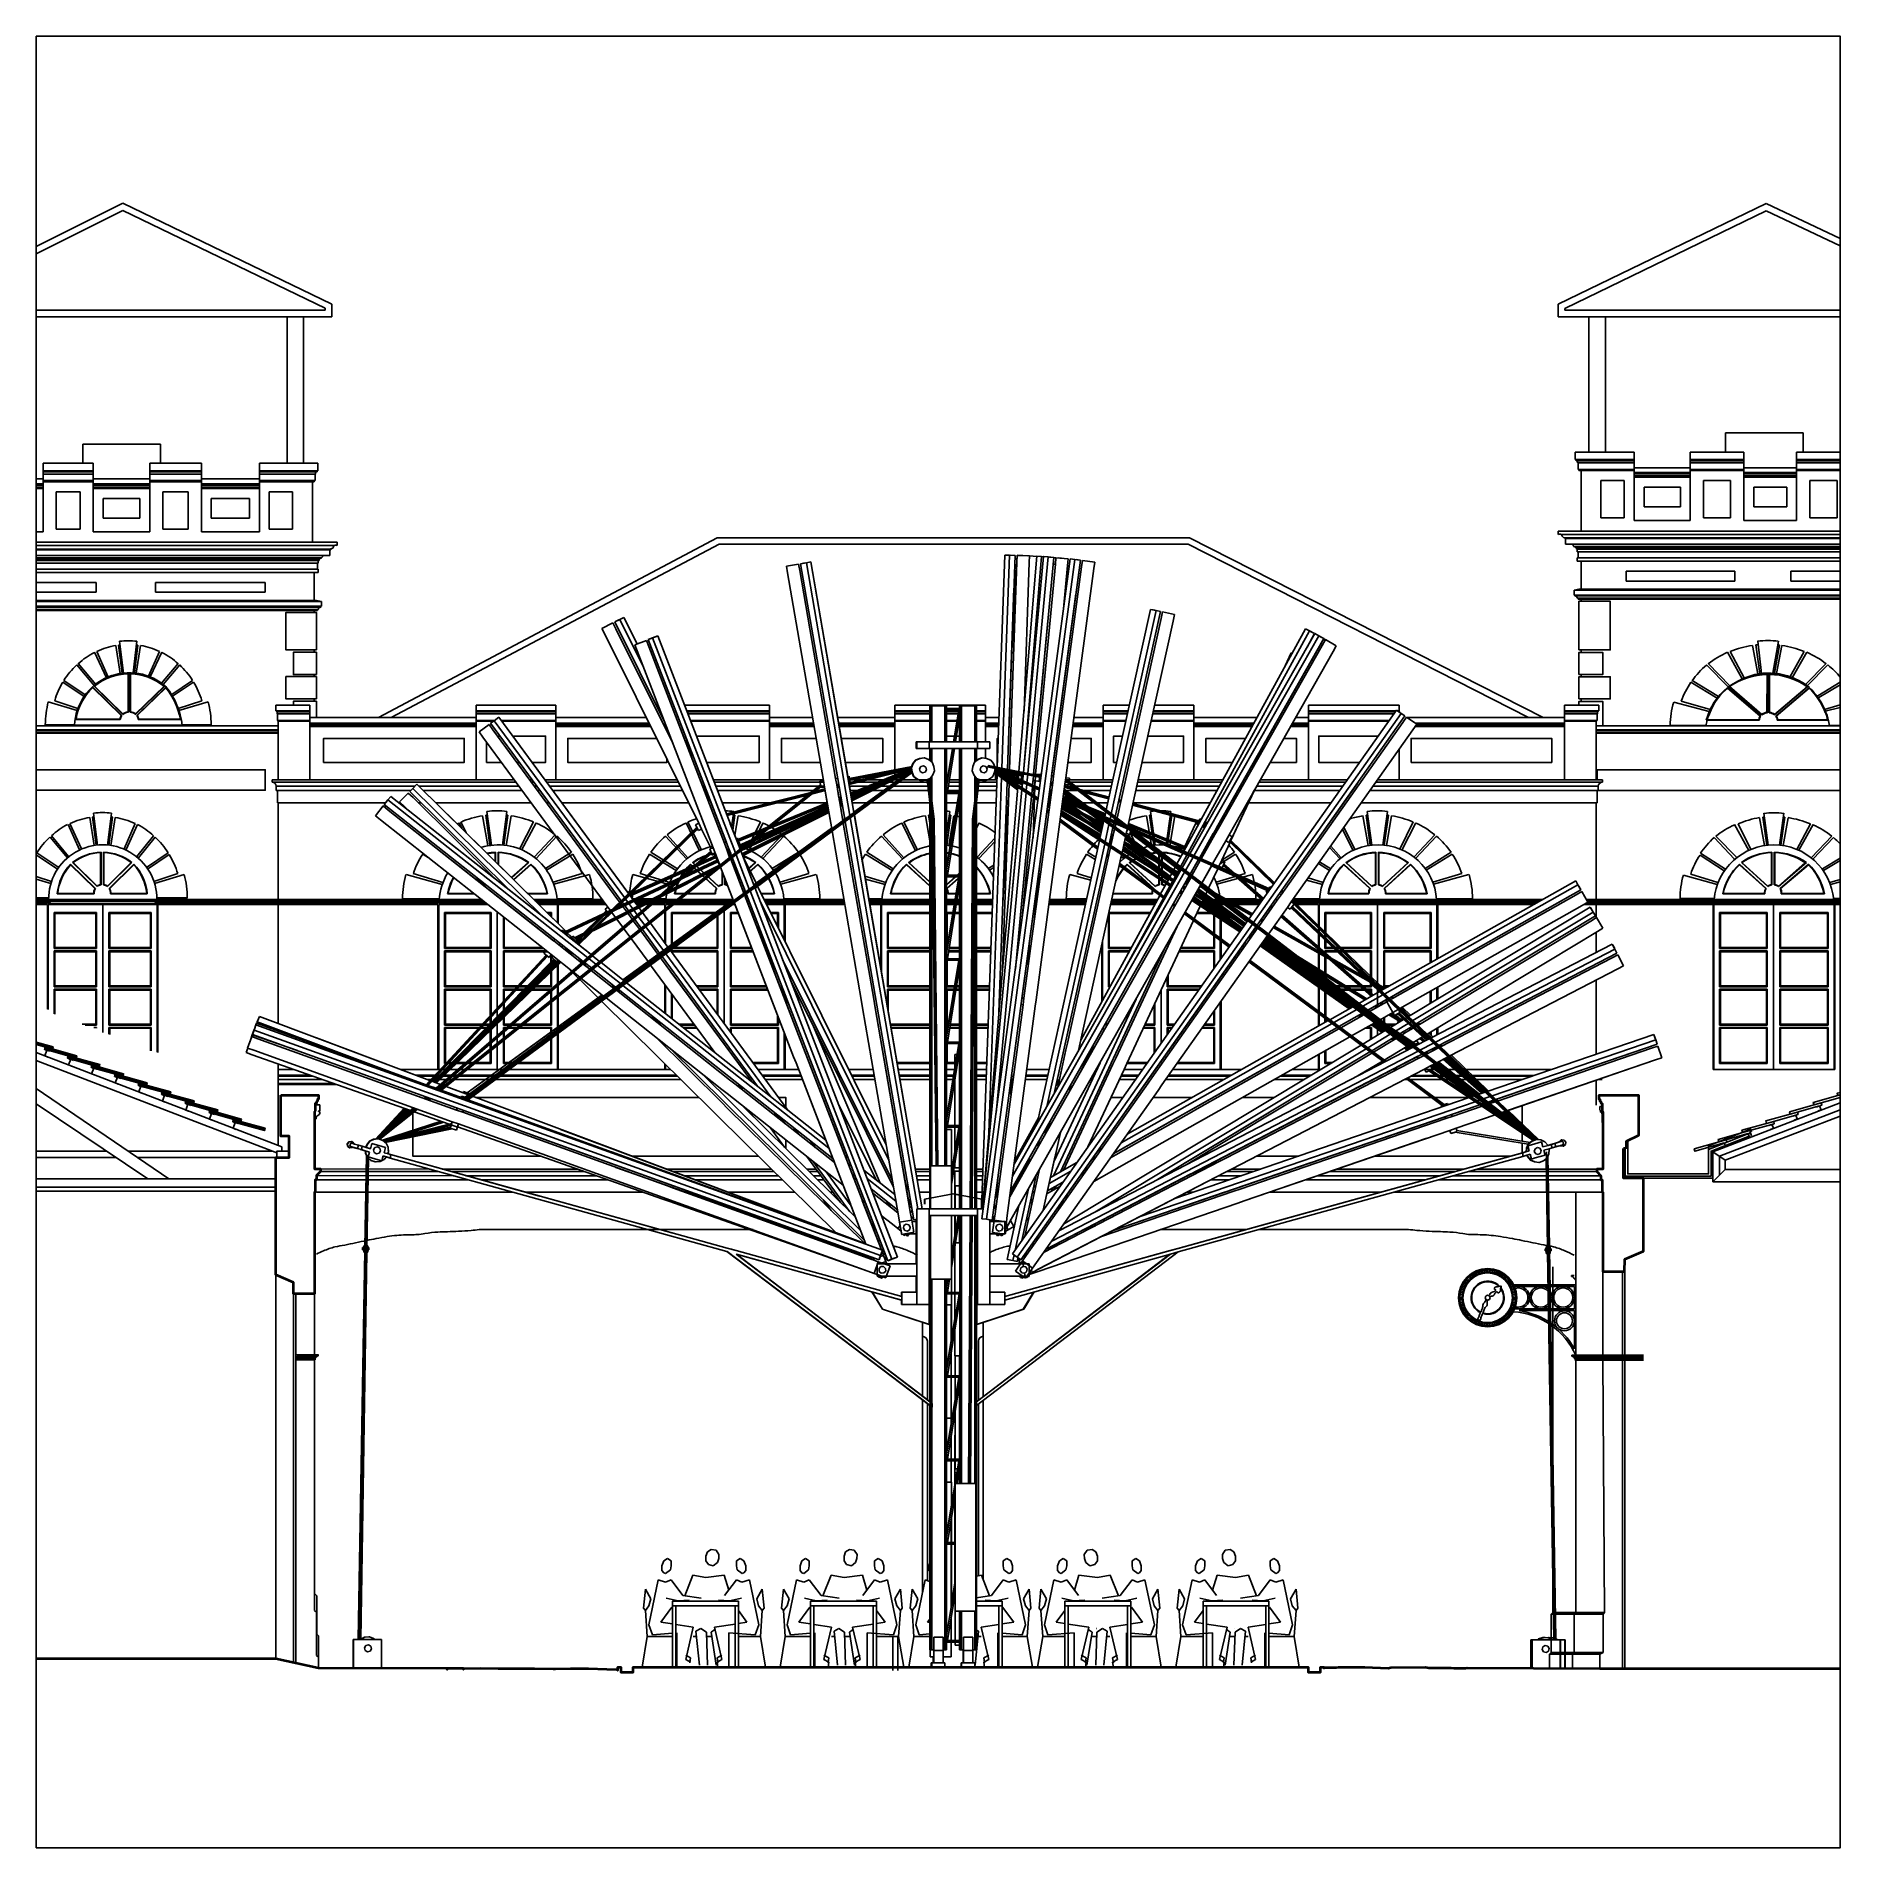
# Model space of a CAD drawing. Extents: x -43 to 90, y 6 to 81.
# Drawn here: x -30.53 to -8.63, y 59.18 to 81.16 of the extents above; entities that cross this region are included whole.
import ezdxf

# ---------------------------------------------------------------- set-up
doc = ezdxf.new("R2010")
doc.units = 0
doc.header["$LTSCALE"] = 0.1
doc.header["$MEASUREMENT"] = 0
for name, color, linetype in [('cobertura nova', 4, 'CONTINUOUS'), ('imagem', 7, 'CONTINUOUS'), ('visto', 9, 'CONTINUOUS')]:
    doc.layers.add(name, color=color, linetype=linetype)
doc.layers.add('cortado', color=7, linetype='CONTINUOUS', lineweight=40)

msp = doc.modelspace()

# ---------------------------------------------------------------- linework, layer by layer
at = {"layer": 'cobertura nova'}
for p, q in [((-21.426, 74.733), (-21.278, 74.759)), ((-21.426, 74.733), (-21.278, 74.759)), ((-21.278, 74.759), (-21.264, 74.68)), ((-21.278, 74.759), (-21.278, 74.759)), ((-21.278, 74.759), (-21.278, 74.759)), ((-21.278, 74.759), (-21.264, 74.68)), ((-21.184, 74.775), (-21.253, 74.763)), ((-21.184, 74.775), (-21.253, 74.763)), ((-21.253, 74.763), (-21.184, 74.775)), ((-21.184, 74.775), (-21.253, 74.763)), ((-21.184, 74.775), (-21.253, 74.763)), ((-21.184, 74.775), (-21.253, 74.763)), ((-21.253, 74.763), (-21.199, 74.772)), ((-21.199, 74.772), (-21.253, 74.763)), ((-21.253, 74.763), (-21.199, 74.772)), ((-21.199, 74.772), (-21.253, 74.763)), ((-21.253, 74.763), (-21.199, 74.772)), ((-21.199, 74.772), (-21.253, 74.763)), ((-21.253, 74.763), (-21.199, 74.772)), ((-21.199, 74.772), (-21.253, 74.763)), ((-21.253, 74.763), (-21.199, 74.772)), ((-21.199, 74.772), (-21.253, 74.763)), ((-21.253, 74.763), (-21.199, 74.772)), ((-21.199, 74.772), (-21.253, 74.763)), ((-21.253, 74.763), (-21.199, 74.772)), ((-21.199, 74.772), (-21.253, 74.763)), ((-21.253, 74.763), (-21.199, 74.772)), ((-21.199, 74.772), (-21.253, 74.763)), ((-21.253, 74.763), (-21.199, 74.772)), ((-21.199, 74.772), (-21.253, 74.763)), ((-21.253, 74.763), (-21.199, 74.772)), ((-21.199, 74.772), (-21.253, 74.763)), ((-21.253, 74.763), (-21.199, 74.772)), ((-21.253, 74.763), (-21.199, 74.772)), ((-21.199, 74.772), (-21.253, 74.763)), ((-21.253, 74.763), (-21.199, 74.772)), ((-21.199, 74.772), (-21.253, 74.763)), ((-21.253, 74.763), (-21.199, 74.772)), ((-21.199, 74.772), (-21.253, 74.763)), ((-21.253, 74.763), (-21.199, 74.772)), ((-21.199, 74.772), (-21.253, 74.763)), ((-21.253, 74.763), (-21.199, 74.772)), ((-21.199, 74.772), (-21.253, 74.763)), ((-21.253, 74.763), (-21.199, 74.772)), ((-21.199, 74.772), (-21.253, 74.763)), ((-21.253, 74.763), (-21.199, 74.772)), ((-21.199, 74.772), (-21.253, 74.763)), ((-21.253, 74.763), (-21.199, 74.772)), ((-21.199, 74.772), (-21.253, 74.763)), ((-21.253, 74.763), (-21.199, 74.772)), ((-21.199, 74.772), (-21.253, 74.763)), ((-21.253, 74.763), (-21.199, 74.772)), ((-21.199, 74.772), (-21.253, 74.763)), ((-21.253, 74.763), (-21.199, 74.772)), ((-21.199, 74.772), (-21.253, 74.763)), ((-21.253, 74.763), (-21.199, 74.772)), ((-21.199, 74.772), (-21.253, 74.763)), ((-21.253, 74.763), (-21.199, 74.772)), ((-21.199, 74.772), (-21.253, 74.763)), ((-21.253, 74.763), (-21.199, 74.772)), ((-21.199, 74.772), (-21.253, 74.763)), ((-21.253, 74.763), (-21.199, 74.772)), ((-21.199, 74.772), (-21.253, 74.763)), ((-21.253, 74.763), (-21.199, 74.772)), ((-21.199, 74.772), (-21.253, 74.763)), ((-21.253, 74.763), (-21.199, 74.772)), ((-21.199, 74.772), (-21.253, 74.763)), ((-21.253, 74.763), (-21.199, 74.772)), ((-21.199, 74.772), (-21.253, 74.763)), ((-21.253, 74.763), (-21.199, 74.772)), ((-21.199, 74.772), (-21.253, 74.763)), ((-21.253, 74.763), (-21.199, 74.772)), ((-21.199, 74.772), (-21.253, 74.763)), ((-21.253, 74.763), (-21.199, 74.772)), ((-21.253, 74.763), (-21.199, 74.772)), ((-21.199, 74.772), (-21.253, 74.763)), ((-21.253, 74.763), (-21.199, 74.772)), ((-21.199, 74.772), (-21.253, 74.763)), ((-21.253, 74.763), (-21.199, 74.772)), ((-21.199, 74.772), (-21.253, 74.763)), ((-21.253, 74.763), (-21.199, 74.772)), ((-21.199, 74.772), (-21.253, 74.763)), ((-21.253, 74.763), (-21.199, 74.772)), ((-21.199, 74.772), (-21.253, 74.763)), ((-21.253, 74.763), (-21.199, 74.772)), ((-21.199, 74.772), (-21.253, 74.763)), ((-21.253, 74.763), (-21.199, 74.772)), ((-21.199, 74.772), (-21.253, 74.763)), ((-21.253, 74.763), (-21.199, 74.772)), ((-21.199, 74.772), (-21.253, 74.763)), ((-21.253, 74.763), (-21.199, 74.772)), ((-21.199, 74.772), (-21.253, 74.763)), ((-21.253, 74.763), (-21.199, 74.772)), ((-21.253, 74.763), (-21.199, 74.772)), ((-21.199, 74.772), (-21.253, 74.763)), ((-21.253, 74.763), (-21.199, 74.772)), ((-21.199, 74.772), (-21.253, 74.763)), ((-21.253, 74.763), (-21.199, 74.772)), ((-21.199, 74.772), (-21.253, 74.763)), ((-21.253, 74.763), (-21.199, 74.772)), ((-21.199, 74.772), (-21.253, 74.763)), ((-21.253, 74.763), (-21.199, 74.772)), ((-21.199, 74.772), (-21.253, 74.763)), ((-21.253, 74.763), (-21.199, 74.772)), ((-21.199, 74.772), (-21.253, 74.763)), ((-21.253, 74.763), (-21.199, 74.772)), ((-21.199, 74.772), (-21.253, 74.763)), ((-21.253, 74.763), (-21.199, 74.772)), ((-21.199, 74.772), (-21.253, 74.763)), ((-21.253, 74.763), (-21.199, 74.772)), ((-21.199, 74.772), (-21.253, 74.763)), ((-21.253, 74.763), (-21.199, 74.772)), ((-21.199, 74.772), (-21.253, 74.763)), ((-21.253, 74.763), (-21.199, 74.772)), ((-21.253, 74.763), (-21.253, 74.763)), ((-21.253, 74.763), (-21.253, 74.763)), ((-21.253, 74.763), (-21.253, 74.763)), ((-21.253, 74.763), (-21.253, 74.763)), ((-21.253, 74.763), (-21.253, 74.763)), ((-21.253, 74.763), (-21.253, 74.763)), ((-21.253, 74.763), (-21.253, 74.763)), ((-21.253, 74.763), (-21.253, 74.763)), ((-21.253, 74.763), (-21.253, 74.763)), ((-21.253, 74.763), (-21.253, 74.763)), ((-21.253, 74.763), (-21.253, 74.763)), ((-21.253, 74.763), (-21.253, 74.763)), ((-21.253, 74.763), (-21.253, 74.763)), ((-21.253, 74.763), (-21.253, 74.763)), ((-21.253, 74.763), (-21.253, 74.763)), ((-21.253, 74.763), (-21.253, 74.763)), ((-21.253, 74.763), (-21.253, 74.763)), ((-21.253, 74.763), (-21.253, 74.763)), ((-21.253, 74.763), (-21.253, 74.763)), ((-20.718, 71.661), (-21.253, 74.763)), ((-21.253, 74.763), (-20.718, 71.661)), ((-21.253, 74.763), (-21.253, 74.763)), ((-21.253, 74.763), (-21.253, 74.763)), ((-21.253, 74.763), (-21.253, 74.763)), ((-21.253, 74.763), (-21.253, 74.763)), ((-21.253, 74.763), (-21.253, 74.763)), ((-21.253, 74.763), (-21.253, 74.763)), ((-21.253, 74.763), (-21.253, 74.763)), ((-21.253, 74.763), (-21.253, 74.763)), ((-21.253, 74.763), (-21.253, 74.763)), ((-21.253, 74.763), (-21.253, 74.763)), ((-21.253, 74.763), (-21.253, 74.763)), ((-21.253, 74.763), (-21.253, 74.763)), ((-21.253, 74.763), (-21.253, 74.763)), ((-21.253, 74.763), (-21.253, 74.763)), ((-21.253, 74.763), (-21.253, 74.763)), ((-21.253, 74.763), (-21.253, 74.763)), ((-21.253, 74.763), (-21.253, 74.763)), ((-21.253, 74.763), (-21.253, 74.763)), ((-21.253, 74.763), (-21.253, 74.763)), ((-21.253, 74.763), (-21.253, 74.763)), ((-21.253, 74.763), (-21.253, 74.763)), ((-21.253, 74.763), (-21.253, 74.763)), ((-21.253, 74.763), (-21.253, 74.763)), ((-21.253, 74.763), (-21.253, 74.763)), ((-21.253, 74.763), (-21.253, 74.763)), ((-21.253, 74.763), (-21.253, 74.763)), ((-21.253, 74.763), (-21.253, 74.763)), ((-21.253, 74.763), (-21.253, 74.763)), ((-21.253, 74.763), (-21.253, 74.763)), ((-21.199, 74.772), (-21.199, 74.772)), ((-21.199, 74.772), (-21.199, 74.772)), ((-21.199, 74.772), (-21.199, 74.772)), ((-21.199, 74.772), (-21.199, 74.772)), ((-21.199, 74.772), (-21.199, 74.772)), ((-21.199, 74.772), (-21.199, 74.772)), ((-21.199, 74.772), (-21.199, 74.772)), ((-21.199, 74.772), (-21.199, 74.772)), ((-21.199, 74.772), (-21.199, 74.772)), ((-21.199, 74.772), (-21.199, 74.772)), ((-21.199, 74.772), (-21.199, 74.772)), ((-21.199, 74.772), (-21.199, 74.772)), ((-21.199, 74.772), (-21.199, 74.772)), ((-21.199, 74.772), (-21.199, 74.772)), ((-21.199, 74.772), (-21.199, 74.772)), ((-21.199, 74.772), (-21.199, 74.772)), ((-21.199, 74.772), (-21.199, 74.772)), ((-21.199, 74.772), (-21.199, 74.772)), ((-21.199, 74.772), (-21.199, 74.772)), ((-21.199, 74.772), (-21.199, 74.772)), ((-21.199, 74.772), (-21.199, 74.772)), ((-21.199, 74.772), (-21.199, 74.772)), ((-21.199, 74.772), (-21.199, 74.772)), ((-21.199, 74.772), (-21.199, 74.772)), ((-21.199, 74.772), (-21.199, 74.772)), ((-21.199, 74.772), (-21.199, 74.772)), ((-21.199, 74.772), (-21.199, 74.772)), ((-21.199, 74.772), (-21.199, 74.772)), ((-21.199, 74.772), (-21.199, 74.772)), ((-21.199, 74.772), (-21.199, 74.772)), ((-21.199, 74.772), (-21.199, 74.772)), ((-21.199, 74.772), (-21.199, 74.772)), ((-21.199, 74.772), (-21.199, 74.772)), ((-21.199, 74.772), (-21.199, 74.772)), ((-21.199, 74.772), (-21.199, 74.772)), ((-21.199, 74.772), (-21.199, 74.772)), ((-21.199, 74.772), (-21.199, 74.772)), ((-21.199, 74.772), (-21.199, 74.772)), ((-21.199, 74.772), (-21.199, 74.772)), ((-21.199, 74.772), (-21.199, 74.772)), ((-21.199, 74.772), (-21.199, 74.772)), ((-21.199, 74.772), (-21.199, 74.772)), ((-21.199, 74.772), (-21.199, 74.772)), ((-21.199, 74.772), (-21.199, 74.772)), ((-21.199, 74.772), (-21.199, 74.772)), ((-21.199, 74.772), (-21.199, 74.772)), ((-21.199, 74.772), (-21.199, 74.772)), ((-21.199, 74.772), (-21.199, 74.772)), ((-21.199, 74.772), (-21.199, 74.772)), ((-21.199, 74.772), (-21.199, 74.772)), ((-21.199, 74.772), (-21.199, 74.772)), ((-21.199, 74.772), (-21.199, 74.772)), ((-21.199, 74.772), (-21.199, 74.772)), ((-21.199, 74.772), (-21.199, 74.772)), ((-21.199, 74.772), (-21.199, 74.772)), ((-21.199, 74.772), (-21.199, 74.772)), ((-21.199, 74.772), (-21.199, 74.772)), ((-21.13, 74.784), (-21.184, 74.775)), ((-21.184, 74.775), (-21.13, 74.784)), ((-21.13, 74.784), (-21.184, 74.775)), ((-21.184, 74.775), (-21.13, 74.784)), ((-21.13, 74.784), (-21.184, 74.775)), ((-21.184, 74.775), (-21.13, 74.784)), ((-21.13, 74.784), (-21.184, 74.775)), ((-21.184, 74.775), (-21.13, 74.784)), ((-21.13, 74.784), (-21.184, 74.775)), ((-21.184, 74.775), (-21.13, 74.784)), ((-21.13, 74.784), (-21.184, 74.775)), ((-21.184, 74.775), (-21.13, 74.784)), ((-21.13, 74.784), (-21.184, 74.775)), ((-21.184, 74.775), (-21.13, 74.784)), ((-21.13, 74.784), (-21.184, 74.775)), ((-21.184, 74.775), (-21.13, 74.784)), ((-21.13, 74.784), (-21.184, 74.775)), ((-21.184, 74.775), (-21.13, 74.784)), ((-21.13, 74.784), (-21.184, 74.775)), ((-21.184, 74.775), (-21.13, 74.784)), ((-21.13, 74.784), (-21.184, 74.775)), ((-21.13, 74.784), (-21.184, 74.775)), ((-21.184, 74.775), (-21.13, 74.784)), ((-21.13, 74.784), (-21.184, 74.775)), ((-21.184, 74.775), (-21.13, 74.784)), ((-21.13, 74.784), (-21.184, 74.775)), ((-21.184, 74.775), (-21.13, 74.784)), ((-21.13, 74.784), (-21.184, 74.775)), ((-21.184, 74.775), (-21.13, 74.784)), ((-21.13, 74.784), (-21.184, 74.775)), ((-21.184, 74.775), (-21.13, 74.784)), ((-21.13, 74.784), (-21.184, 74.775)), ((-21.184, 74.775), (-21.13, 74.784)), ((-21.13, 74.784), (-21.184, 74.775)), ((-21.184, 74.775), (-21.13, 74.784)), ((-21.13, 74.784), (-21.184, 74.775)), ((-21.184, 74.775), (-21.13, 74.784)), ((-21.13, 74.784), (-21.184, 74.775)), ((-21.184, 74.775), (-21.13, 74.784)), ((-21.13, 74.784), (-21.184, 74.775)), ((-21.184, 74.775), (-21.13, 74.784)), ((-21.13, 74.784), (-21.184, 74.775)), ((-21.184, 74.775), (-21.13, 74.784)), ((-21.13, 74.784), (-21.184, 74.775)), ((-21.184, 74.775), (-21.13, 74.784)), ((-21.13, 74.784), (-21.184, 74.775)), ((-21.184, 74.775), (-21.13, 74.784)), ((-21.13, 74.784), (-21.184, 74.775)), ((-21.184, 74.775), (-21.13, 74.784)), ((-21.13, 74.784), (-21.184, 74.775)), ((-21.184, 74.775), (-21.13, 74.784)), ((-21.13, 74.784), (-21.184, 74.775)), ((-21.184, 74.775), (-21.13, 74.784)), ((-21.13, 74.784), (-21.184, 74.775)), ((-21.184, 74.775), (-21.13, 74.784)), ((-21.13, 74.784), (-21.184, 74.775)), ((-21.184, 74.775), (-21.13, 74.784)), ((-21.13, 74.784), (-21.184, 74.775)), ((-21.184, 74.775), (-21.13, 74.784)), ((-21.13, 74.784), (-21.184, 74.775)), ((-21.184, 74.775), (-21.13, 74.784)), ((-21.13, 74.784), (-21.184, 74.775)), ((-21.13, 74.784), (-21.184, 74.775)), ((-21.184, 74.775), (-21.13, 74.784)), ((-21.13, 74.784), (-21.184, 74.775)), ((-21.184, 74.775), (-21.13, 74.784)), ((-21.13, 74.784), (-21.184, 74.775)), ((-21.184, 74.775), (-21.13, 74.784)), ((-21.13, 74.784), (-21.184, 74.775)), ((-21.184, 74.775), (-21.13, 74.784)), ((-21.13, 74.784), (-21.184, 74.775)), ((-21.184, 74.775), (-21.13, 74.784)), ((-21.13, 74.784), (-21.184, 74.775)), ((-21.184, 74.775), (-21.13, 74.784)), ((-21.13, 74.784), (-21.184, 74.775)), ((-21.184, 74.775), (-21.13, 74.784)), ((-21.13, 74.784), (-21.184, 74.775)), ((-21.184, 74.775), (-21.13, 74.784)), ((-21.13, 74.784), (-21.184, 74.775)), ((-21.184, 74.775), (-21.13, 74.784)), ((-21.13, 74.784), (-21.184, 74.775)), ((-21.13, 74.784), (-21.184, 74.775)), ((-21.184, 74.775), (-21.13, 74.784)), ((-21.13, 74.784), (-21.184, 74.775)), ((-21.184, 74.775), (-21.13, 74.784)), ((-21.13, 74.784), (-21.184, 74.775)), ((-21.184, 74.775), (-21.13, 74.784)), ((-21.13, 74.784), (-21.184, 74.775)), ((-21.184, 74.775), (-21.13, 74.784)), ((-21.13, 74.784), (-21.184, 74.775)), ((-21.184, 74.775), (-21.13, 74.784)), ((-21.13, 74.784), (-21.184, 74.775)), ((-21.184, 74.775), (-21.13, 74.784)), ((-21.13, 74.784), (-21.184, 74.775)), ((-21.184, 74.775), (-21.13, 74.784)), ((-21.13, 74.784), (-21.184, 74.775)), ((-21.184, 74.775), (-21.13, 74.784)), ((-21.13, 74.784), (-21.184, 74.775)), ((-21.184, 74.775), (-21.13, 74.784)), ((-21.13, 74.784), (-21.184, 74.775)), ((-21.184, 74.775), (-21.13, 74.784)), ((-21.13, 74.784), (-21.184, 74.775)), ((-21.184, 74.775), (-21.184, 74.775)), ((-21.184, 74.775), (-21.184, 74.775)), ((-21.184, 74.775), (-21.184, 74.775)), ((-21.184, 74.775), (-21.184, 74.775)), ((-21.184, 74.775), (-21.184, 74.775)), ((-21.184, 74.775), (-21.184, 74.775)), ((-21.184, 74.775), (-21.184, 74.775)), ((-21.184, 74.775), (-21.184, 74.775)), ((-21.184, 74.775), (-21.184, 74.775)), ((-21.184, 74.775), (-21.184, 74.775)), ((-21.184, 74.775), (-21.184, 74.775)), ((-21.184, 74.775), (-21.184, 74.775)), ((-21.184, 74.775), (-21.184, 74.775)), ((-21.184, 74.775), (-21.184, 74.775)), ((-21.184, 74.775), (-21.184, 74.775)), ((-21.184, 74.775), (-21.184, 74.775)), ((-21.184, 74.775), (-21.184, 74.775)), ((-21.184, 74.775), (-21.184, 74.775)), ((-21.184, 74.775), (-21.184, 74.775)), ((-20.655, 71.707), (-21.184, 74.775)), ((-21.184, 74.775), (-21.184, 74.775)), ((-21.184, 74.775), (-21.184, 74.775)), ((-21.184, 74.775), (-21.184, 74.775)), ((-21.184, 74.775), (-21.184, 74.775)), ((-21.184, 74.775), (-21.184, 74.775)), ((-21.184, 74.775), (-21.184, 74.775)), ((-21.184, 74.775), (-21.184, 74.775)), ((-21.184, 74.775), (-21.184, 74.775)), ((-21.184, 74.775), (-21.184, 74.775)), ((-21.184, 74.775), (-21.184, 74.775)), ((-21.184, 74.775), (-21.184, 74.775)), ((-21.184, 74.775), (-21.184, 74.775)), ((-21.184, 74.775), (-21.184, 74.775)), ((-21.184, 74.775), (-21.184, 74.775)), ((-21.184, 74.775), (-21.184, 74.775)), ((-21.184, 74.775), (-21.184, 74.775)), ((-21.184, 74.775), (-21.184, 74.775)), ((-21.184, 74.775), (-21.184, 74.775)), ((-21.184, 74.775), (-21.184, 74.775)), ((-21.184, 74.775), (-21.184, 74.775)), ((-21.184, 74.775), (-21.184, 74.775)), ((-21.184, 74.775), (-21.184, 74.775)), ((-21.184, 74.775), (-21.184, 74.775)), ((-21.184, 74.775), (-21.184, 74.775)), ((-21.184, 74.775), (-21.184, 74.775)), ((-21.184, 74.775), (-21.184, 74.775)), ((-21.184, 74.775), (-21.184, 74.775)), ((-21.184, 74.775), (-21.184, 74.775)), ((-21.184, 74.775), (-21.184, 74.775)), ((-21.13, 74.784), (-21.13, 74.784)), ((-21.13, 74.784), (-21.13, 74.784)), ((-21.13, 74.784), (-21.13, 74.784)), ((-21.13, 74.784), (-21.13, 74.784)), ((-21.13, 74.784), (-21.13, 74.784)), ((-21.13, 74.784), (-21.13, 74.784)), ((-21.13, 74.784), (-21.13, 74.784)), ((-21.13, 74.784), (-21.13, 74.784)), ((-21.13, 74.784), (-21.13, 74.784)), ((-21.13, 74.784), (-21.13, 74.784)), ((-21.13, 74.784), (-21.13, 74.784)), ((-21.13, 74.784), (-21.13, 74.784)), ((-21.13, 74.784), (-21.13, 74.784)), ((-21.13, 74.784), (-21.13, 74.784)), ((-21.13, 74.784), (-21.13, 74.784)), ((-21.13, 74.784), (-21.13, 74.784)), ((-21.13, 74.784), (-21.13, 74.784)), ((-21.13, 74.784), (-21.13, 74.784)), ((-21.13, 74.784), (-21.13, 74.784)), ((-21.13, 74.784), (-21.13, 74.784)), ((-21.13, 74.784), (-21.13, 74.784)), ((-21.13, 74.784), (-21.13, 74.784)), ((-21.13, 74.784), (-21.13, 74.784)), ((-21.13, 74.784), (-21.13, 74.784)), ((-21.13, 74.784), (-21.13, 74.784)), ((-21.13, 74.784), (-21.13, 74.784)), ((-21.13, 74.784), (-21.13, 74.784)), ((-21.13, 74.784), (-21.13, 74.784)), ((-21.13, 74.784), (-21.13, 74.784)), ((-21.13, 74.784), (-21.13, 74.784)), ((-21.13, 74.784), (-21.13, 74.784)), ((-21.13, 74.784), (-21.13, 74.784)), ((-21.13, 74.784), (-21.13, 74.784)), ((-21.13, 74.784), (-21.13, 74.784)), ((-21.13, 74.784), (-21.13, 74.784)), ((-21.13, 74.784), (-21.13, 74.784)), ((-21.13, 74.784), (-21.13, 74.784)), ((-21.13, 74.784), (-21.13, 74.784)), ((-21.13, 74.784), (-21.13, 74.784)), ((-21.13, 74.784), (-21.13, 74.784)), ((-21.13, 74.784), (-21.13, 74.784)), ((-21.13, 74.784), (-21.13, 74.784)), ((-21.13, 74.784), (-21.13, 74.784)), ((-21.13, 74.784), (-21.13, 74.784)), ((-21.13, 74.784), (-21.13, 74.784)), ((-20.606, 71.743), (-21.13, 74.784)), ((-21.13, 74.784), (-21.13, 74.784)), ((-20.606, 71.743), (-21.13, 74.784)), ((-21.13, 74.784), (-21.13, 74.784)), ((-20.606, 71.743), (-21.13, 74.784)), ((-21.13, 74.784), (-21.13, 74.784)), ((-21.13, 74.784), (-20.682, 72.183)), ((-21.13, 74.784), (-21.13, 74.784)), ((-21.13, 74.784), (-20.682, 72.183)), ((-21.13, 74.784), (-21.13, 74.784)), ((-20.682, 72.183), (-21.13, 74.784)), ((-21.13, 74.784), (-20.682, 72.183)), ((-21.13, 74.784), (-21.13, 74.784)), ((-21.13, 74.784), (-20.682, 72.183)), ((-21.13, 74.784), (-21.13, 74.784)), ((-20.682, 72.183), (-21.13, 74.784)), ((-21.13, 74.784), (-20.682, 72.183)), ((-21.13, 74.784), (-21.13, 74.784)), ((-21.13, 74.784), (-20.682, 72.183)), ((-21.13, 74.784), (-21.13, 74.784)), ((-21.13, 74.784), (-21.13, 74.784)), ((-21.13, 74.784), (-20.682, 72.183)), ((-21.13, 74.784), (-21.13, 74.784)), ((-21.13, 74.784), (-20.682, 72.183)), ((-21.13, 74.784), (-21.13, 74.784)), ((-21.13, 74.784), (-21.13, 74.784)), ((-21.13, 74.784), (-20.682, 72.183)), ((-21.13, 74.784), (-21.13, 74.784)), ((-21.13, 74.784), (-20.682, 72.183)), ((-21.13, 74.784), (-21.13, 74.784)), ((-21.13, 74.784), (-20.682, 72.183)), ((-21.13, 74.784), (-21.13, 74.784)), ((-21.13, 74.784), (-21.13, 74.784)), ((-21.13, 74.784), (-21.13, 74.784)), ((-21.13, 74.784), (-21.13, 74.784)), ((-21.13, 74.784), (-21.13, 74.784)), ((-21.13, 74.784), (-21.13, 74.784)), ((-21.13, 74.784), (-21.13, 74.784)), ((-21.13, 74.784), (-21.13, 74.784)), ((-21.13, 74.784), (-21.13, 74.784)), ((-21.13, 74.784), (-21.13, 74.784)), ((-21.13, 74.784), (-21.13, 74.784)), ((-21.13, 74.784), (-21.13, 74.784)), ((-21.13, 74.784), (-21.13, 74.784)), ((-21.13, 74.784), (-21.13, 74.784)), ((-21.13, 74.784), (-21.13, 74.784)), ((-21.13, 74.784), (-21.13, 74.784)), ((-21.13, 74.784), (-21.13, 74.784)), ((-21.13, 74.784), (-21.13, 74.784)), ((-21.13, 74.784), (-21.13, 74.784)), ((-21.13, 74.784), (-20.682, 72.183)), ((-20.682, 72.183), (-21.13, 74.784)), ((-21.13, 74.784), (-21.13, 74.784)), ((-21.13, 74.784), (-21.13, 74.784)), ((-21.13, 74.784), (-21.13, 74.784)), ((-21.13, 74.784), (-21.13, 74.784)), ((-21.13, 74.784), (-21.13, 74.784)), ((-21.13, 74.784), (-21.13, 74.784)), ((-21.13, 74.784), (-21.13, 74.784)), ((-21.13, 74.784), (-21.13, 74.784)), ((-21.13, 74.784), (-21.13, 74.784)), ((-21.13, 74.784), (-21.13, 74.784)), ((-21.13, 74.784), (-21.13, 74.784)), ((-21.13, 74.784), (-21.13, 74.784)), ((-21.13, 74.784), (-21.13, 74.784)), ((-21.13, 74.784), (-21.13, 74.784)), ((-21.13, 74.784), (-21.13, 74.784)), ((-21.13, 74.784), (-21.13, 74.784)), ((-21.13, 74.784), (-21.13, 74.784)), ((-21.13, 74.784), (-21.13, 74.784)), ((-21.13, 74.784), (-21.13, 74.784)), ((-21.13, 74.784), (-21.13, 74.784)), ((-21.13, 74.784), (-21.13, 74.784)), ((-21.13, 74.784), (-21.13, 74.784)), ((-21.13, 74.784), (-21.13, 74.784)), ((-21.13, 74.784), (-21.13, 74.784)), ((-21.13, 74.784), (-21.13, 74.784)), ((-21.13, 74.784), (-21.13, 74.784)), ((-21.13, 74.784), (-21.13, 74.784)), ((-21.13, 74.784), (-21.13, 74.784)), ((-21.13, 74.784), (-21.13, 74.784)), ((-21.13, 74.784), (-21.13, 74.784)), ((-21.13, 74.784), (-21.13, 74.784)), ((-21.13, 74.784), (-21.13, 74.784)), ((-21.13, 74.784), (-21.13, 74.784)), ((-21.13, 74.784), (-21.13, 74.784)), ((-21.13, 74.784), (-21.13, 74.784)), ((-21.13, 74.784), (-21.13, 74.784)), ((-21.13, 74.784), (-21.13, 74.784)), ((-21.13, 74.784), (-21.13, 74.784)), ((-21.13, 74.784), (-21.13, 74.784)), ((-21.13, 74.784), (-21.13, 74.784)), ((-21.13, 74.784), (-21.13, 74.784)), ((-21.13, 74.784), (-21.13, 74.784)), ((-21.13, 74.784), (-21.13, 74.784)), ((-21.13, 74.784), (-21.13, 74.784)), ((-21.13, 74.784), (-21.13, 74.784)), ((-21.13, 74.784), (-21.13, 74.784)), ((-21.13, 74.784), (-21.13, 74.784)), ((-21.13, 74.784), (-21.13, 74.784)), ((-21.13, 74.784), (-21.13, 74.784)), ((-21.13, 74.784), (-21.13, 74.784)), ((-21.13, 74.784), (-21.13, 74.784)), ((-21.13, 74.784), (-21.13, 74.784)), ((-21.13, 74.784), (-21.13, 74.784)), ((-21.13, 74.784), (-21.13, 74.784)), ((-21.13, 74.784), (-21.13, 74.784)), ((-21.13, 74.784), (-21.13, 74.784)), ((-21.13, 74.784), (-20.682, 72.183)), ((-21.13, 74.784), (-20.606, 71.743)), ((-21.13, 74.784), (-21.13, 74.784)), ((-21.13, 74.784), (-20.606, 71.743)), ((-20.606, 71.743), (-21.13, 74.784)), ((-21.13, 74.784), (-21.13, 74.784)), ((-21.13, 74.784), (-20.606, 71.743)), ((-21.13, 74.784), (-21.13, 74.784)), ((-21.13, 74.784), (-20.606, 71.743)), ((-20.606, 71.743), (-21.13, 74.784)), ((-20.606, 71.743), (-21.13, 74.784)), ((-21.13, 74.784), (-21.13, 74.784)), ((-21.13, 74.784), (-20.606, 71.743)), ((-21.13, 74.784), (-21.13, 74.784)), ((-21.13, 74.784), (-20.606, 71.743)), ((-20.606, 71.743), (-21.13, 74.784)), ((-20.606, 71.743), (-21.13, 74.784)), ((-21.13, 74.784), (-21.13, 74.784)), ((-21.13, 74.784), (-20.682, 72.183)), ((-21.13, 74.784), (-21.13, 74.784)), ((-21.13, 74.784), (-20.682, 72.183)), ((-20.682, 72.183), (-21.13, 74.784)), ((-21.13, 74.784), (-20.682, 72.183)), ((-21.13, 74.784), (-21.13, 74.784)), ((-21.13, 74.784), (-20.682, 72.183)), ((-20.682, 72.183), (-21.13, 74.784)), ((-21.13, 74.784), (-21.13, 74.784)), ((-20.682, 72.183), (-21.13, 74.784)), ((-21.13, 74.784), (-21.13, 74.784)), ((-21.13, 74.784), (-20.682, 72.183)), ((-21.13, 74.784), (-21.13, 74.784)), ((-21.13, 74.784), (-20.682, 72.183)), ((-20.682, 72.183), (-21.13, 74.784)), ((-21.13, 74.784), (-21.13, 74.784)), ((-20.682, 72.183), (-21.13, 74.784)), ((-21.13, 74.784), (-21.13, 74.784)), ((-20.682, 72.183), (-21.13, 74.784)), ((-21.13, 74.784), (-21.13, 74.784)), ((-21.13, 74.784), (-20.682, 72.183)), ((-20.682, 72.183), (-21.13, 74.784)), ((-21.13, 74.784), (-21.13, 74.784)), ((-21.13, 74.784), (-21.13, 74.784)), ((-21.13, 74.784), (-21.13, 74.784)), ((-21.13, 74.784), (-21.13, 74.784)), ((-21.13, 74.784), (-21.13, 74.784)), ((-21.13, 74.784), (-21.13, 74.784)), ((-21.13, 74.784), (-21.13, 74.784)), ((-21.13, 74.784), (-21.13, 74.784)), ((-21.13, 74.784), (-21.13, 74.784)), ((-21.13, 74.784), (-21.13, 74.784)), ((-21.13, 74.784), (-21.13, 74.784)), ((-21.13, 74.784), (-21.13, 74.784)), ((-21.13, 74.784), (-21.13, 74.784)), ((-21.13, 74.784), (-20.682, 72.183)), ((-21.13, 74.784), (-21.13, 74.784)), ((-21.13, 74.784), (-21.13, 74.784)), ((-21.13, 74.784), (-21.13, 74.784)), ((-21.13, 74.784), (-21.13, 74.784)), ((-19.053, 66.815), (-17.982, 74.822)), ((-17.982, 74.822), (-19.053, 66.815)), ((-18.999, 66.808), (-17.928, 74.815)), ((-18.93, 66.799), (-17.858, 74.806)), ((-18.93, 66.799), (-17.858, 74.806)), ((-18.93, 66.799), (-17.858, 74.806)), ((-17.858, 74.806), (-18.93, 66.799)), ((-18.93, 66.799), (-17.858, 74.806)), ((-17.858, 74.806), (-18.93, 66.799)), ((-17.858, 74.806), (-18.93, 66.799)), ((-18.93, 66.799), (-17.858, 74.806)), ((-18.93, 66.799), (-17.858, 74.806)), ((-18.93, 66.799), (-17.858, 74.806)), ((-17.858, 74.806), (-18.93, 66.799)), ((-18.776, 74.867), (-18.867, 72.293)), ((-18.867, 72.293), (-18.776, 74.867)), ((-18.867, 72.293), (-18.776, 74.867)), ((-18.721, 74.865), (-18.813, 72.282)), ((-18.721, 74.865), (-18.776, 74.867)), ((-18.776, 74.867), (-18.776, 74.867)), ((-18.776, 74.867), (-18.721, 74.865)), ((-18.721, 74.865), (-18.776, 74.867)), ((-18.776, 74.867), (-18.776, 74.867)), ((-18.776, 74.867), (-18.721, 74.865)), ((-18.721, 74.865), (-18.776, 74.867)), ((-18.776, 74.867), (-18.776, 74.867)), ((-18.776, 74.867), (-18.721, 74.865)), ((-18.721, 74.865), (-18.776, 74.867)), ((-18.776, 74.867), (-18.776, 74.867)), ((-18.776, 74.867), (-18.721, 74.865)), ((-18.721, 74.865), (-18.776, 74.867)), ((-18.776, 74.867), (-18.776, 74.867)), ((-18.776, 74.867), (-18.721, 74.865)), ((-18.721, 74.865), (-18.776, 74.867)), ((-18.776, 74.867), (-18.776, 74.867)), ((-18.776, 74.867), (-18.721, 74.865)), ((-18.721, 74.865), (-18.776, 74.867)), ((-18.776, 74.867), (-18.776, 74.867)), ((-18.776, 74.867), (-18.721, 74.865)), ((-18.721, 74.865), (-18.776, 74.867)), ((-18.776, 74.867), (-18.776, 74.867)), ((-18.776, 74.867), (-18.721, 74.865)), ((-18.721, 74.865), (-18.776, 74.867)), ((-18.776, 74.867), (-18.776, 74.867)), ((-18.776, 74.867), (-18.721, 74.865)), ((-18.721, 74.865), (-18.776, 74.867)), ((-18.776, 74.867), (-18.776, 74.867)), ((-18.776, 74.867), (-18.721, 74.865)), ((-18.721, 74.865), (-18.776, 74.867)), ((-18.776, 74.867), (-18.776, 74.867)), ((-18.776, 74.867), (-18.721, 74.865)), ((-18.721, 74.865), (-18.776, 74.867)), ((-18.776, 74.867), (-18.776, 74.867)), ((-18.776, 74.867), (-18.721, 74.865)), ((-18.721, 74.865), (-18.776, 74.867)), ((-18.776, 74.867), (-18.776, 74.867)), ((-18.776, 74.867), (-18.721, 74.865)), ((-18.776, 74.867), (-18.721, 74.865)), ((-18.776, 74.867), (-18.776, 74.867)), ((-18.776, 74.867), (-18.721, 74.865)), ((-18.776, 74.867), (-18.776, 74.867)), ((-18.721, 74.865), (-18.776, 74.867)), ((-18.776, 74.867), (-18.776, 74.867)), ((-18.776, 74.867), (-18.721, 74.865)), ((-18.776, 74.867), (-18.776, 74.867)), ((-18.776, 74.867), (-18.776, 74.867)), ((-18.776, 74.867), (-18.721, 74.865)), ((-18.721, 74.865), (-18.776, 74.867)), ((-18.776, 74.867), (-18.776, 74.867)), ((-18.776, 74.867), (-18.776, 74.867)), ((-18.776, 74.867), (-18.721, 74.865)), ((-18.776, 74.867), (-18.776, 74.867)), ((-18.776, 74.867), (-18.721, 74.865)), ((-18.776, 74.867), (-18.776, 74.867)), ((-18.776, 74.867), (-18.776, 74.867)), ((-18.776, 74.867), (-18.776, 74.867)), ((-18.776, 74.867), (-18.776, 74.867)), ((-18.776, 74.867), (-18.776, 74.867)), ((-18.776, 74.867), (-18.776, 74.867)), ((-18.776, 74.867), (-18.776, 74.867)), ((-18.721, 74.865), (-18.776, 74.867)), ((-18.776, 74.867), (-18.776, 74.867)), ((-18.776, 74.867), (-18.776, 74.867)), ((-18.776, 74.867), (-18.776, 74.867)), ((-18.776, 74.867), (-18.721, 74.865)), ((-18.776, 74.867), (-18.776, 74.867)), ((-18.721, 74.865), (-18.776, 74.867)), ((-18.776, 74.867), (-18.776, 74.867)), ((-18.776, 74.867), (-18.776, 74.867)), ((-18.776, 74.867), (-18.776, 74.867)), ((-18.776, 74.867), (-18.776, 74.867)), ((-18.776, 74.867), (-18.721, 74.865)), ((-18.651, 74.863), (-18.743, 72.268)), ((-18.651, 74.863), (-18.743, 72.268)), ((-18.743, 72.268), (-18.651, 74.863)), ((-18.743, 72.268), (-18.651, 74.863)), ((-18.743, 72.268), (-18.651, 74.863)), ((-18.651, 74.863), (-18.743, 72.268)), ((-18.743, 72.268), (-18.651, 74.863)), ((-18.651, 74.863), (-18.743, 72.268)), ((-18.743, 72.268), (-18.651, 74.863)), ((-18.743, 72.268), (-18.651, 74.863)), ((-18.743, 72.268), (-18.651, 74.863)), ((-18.743, 72.268), (-18.651, 74.863)), ((-18.743, 72.268), (-18.651, 74.863)), ((-18.651, 74.863), (-18.743, 72.268)), ((-18.743, 72.268), (-18.651, 74.863)), ((-18.743, 72.268), (-18.651, 74.863)), ((-18.743, 72.268), (-18.651, 74.863)), ((-18.743, 72.268), (-18.651, 74.863)), ((-18.743, 72.268), (-18.651, 74.863)), ((-18.743, 72.268), (-18.651, 74.863)), ((-18.743, 72.268), (-18.651, 74.863)), ((-18.743, 72.268), (-18.651, 74.863)), ((-18.743, 72.268), (-18.651, 74.863)), ((-18.743, 72.268), (-18.651, 74.863)), ((-18.651, 74.863), (-18.743, 72.268)), ((-18.743, 72.268), (-18.651, 74.863)), ((-18.651, 74.863), (-18.743, 72.268)), ((-18.743, 72.268), (-18.651, 74.863)), ((-18.651, 74.863), (-18.743, 72.268)), ((-18.651, 74.863), (-18.743, 72.268)), ((-18.651, 74.863), (-18.743, 72.268)), ((-18.743, 72.268), (-18.651, 74.863)), ((-18.651, 74.863), (-18.721, 74.865)), ((-18.721, 74.865), (-18.721, 74.865)), ((-18.721, 74.865), (-18.721, 74.865)), ((-18.721, 74.865), (-18.721, 74.865)), ((-18.721, 74.865), (-18.721, 74.865)), ((-18.721, 74.865), (-18.721, 74.865)), ((-18.721, 74.865), (-18.721, 74.865)), ((-18.721, 74.865), (-18.721, 74.865)), ((-18.721, 74.865), (-18.721, 74.865)), ((-18.721, 74.865), (-18.721, 74.865)), ((-18.721, 74.865), (-18.721, 74.865)), ((-18.721, 74.865), (-18.721, 74.865)), ((-18.721, 74.865), (-18.721, 74.865)), ((-18.721, 74.865), (-18.651, 74.863)), ((-18.721, 74.865), (-18.721, 74.865)), ((-18.721, 74.865), (-18.721, 74.865)), ((-18.721, 74.865), (-18.721, 74.865)), ((-18.721, 74.865), (-18.721, 74.865)), ((-18.721, 74.865), (-18.721, 74.865)), ((-18.721, 74.865), (-18.721, 74.865)), ((-18.721, 74.865), (-18.721, 74.865)), ((-18.721, 74.865), (-18.721, 74.865)), ((-18.721, 74.865), (-18.721, 74.865)), ((-18.721, 74.865), (-18.721, 74.865)), ((-18.721, 74.865), (-18.721, 74.865)), ((-18.721, 74.865), (-18.721, 74.865)), ((-18.721, 74.865), (-18.721, 74.865)), ((-18.721, 74.865), (-18.721, 74.865)), ((-18.721, 74.865), (-18.721, 74.865)), ((-18.721, 74.865), (-18.721, 74.865)), ((-18.721, 74.865), (-18.721, 74.865)), ((-18.721, 74.865), (-18.721, 74.865)), ((-18.721, 74.865), (-18.721, 74.865)), ((-18.721, 74.865), (-18.721, 74.865)), ((-18.721, 74.865), (-18.721, 74.865)), ((-18.721, 74.865), (-18.721, 74.865)), ((-18.721, 74.865), (-18.721, 74.865)), ((-18.721, 74.865), (-18.721, 74.865)), ((-18.721, 74.865), (-18.721, 74.865)), ((-18.721, 74.865), (-18.721, 74.865)), ((-18.721, 74.865), (-18.721, 74.865)), ((-18.721, 74.865), (-18.721, 74.865)), ((-18.721, 74.865), (-18.721, 74.865)), ((-18.721, 74.865), (-18.721, 74.865)), ((-18.721, 74.865), (-18.721, 74.865)), ((-18.721, 74.865), (-18.721, 74.865)), ((-18.721, 74.865), (-18.721, 74.865)), ((-18.721, 74.865), (-18.721, 74.865)), ((-18.721, 74.865), (-18.721, 74.865)), ((-18.721, 74.865), (-18.721, 74.865)), ((-18.721, 74.865), (-18.721, 74.865)), ((-18.721, 74.865), (-18.721, 74.865)), ((-18.721, 74.865), (-18.721, 74.865)), ((-18.721, 74.865), (-18.721, 74.865)), ((-18.721, 74.865), (-18.721, 74.865)), ((-18.721, 74.865), (-18.721, 74.865)), ((-18.721, 74.865), (-18.721, 74.865)), ((-18.721, 74.865), (-18.721, 74.865)), ((-18.721, 74.865), (-18.721, 74.865)), ((-18.721, 74.865), (-18.721, 74.865)), ((-18.721, 74.865), (-18.721, 74.865)), ((-18.721, 74.865), (-18.721, 74.865)), ((-18.721, 74.865), (-18.721, 74.865)), ((-18.721, 74.865), (-18.721, 74.865)), ((-18.721, 74.865), (-18.721, 74.865)), ((-18.721, 74.865), (-18.721, 74.865)), ((-18.721, 74.865), (-18.721, 74.865)), ((-18.721, 74.865), (-18.721, 74.865)), ((-18.721, 74.865), (-18.721, 74.865)), ((-18.721, 74.865), (-18.721, 74.865)), ((-18.721, 74.865), (-18.721, 74.865)), ((-18.721, 74.865), (-18.721, 74.865)), ((-18.629, 74.782), (-18.719, 72.264)), ((-18.719, 72.264), (-18.629, 74.782)), ((-18.706, 74.865), (-18.651, 74.863)), ((-18.706, 74.865), (-18.706, 74.865)), ((-18.651, 74.863), (-18.706, 74.865)), ((-18.706, 74.865), (-18.706, 74.865)), ((-18.706, 74.865), (-18.651, 74.863)), ((-18.651, 74.863), (-18.706, 74.865)), ((-18.706, 74.865), (-18.706, 74.865)), ((-18.706, 74.865), (-18.651, 74.863)), ((-18.651, 74.863), (-18.706, 74.865)), ((-18.706, 74.865), (-18.706, 74.865)), ((-18.706, 74.865), (-18.651, 74.863)), ((-18.651, 74.863), (-18.706, 74.865)), ((-18.706, 74.865), (-18.706, 74.865)), ((-18.706, 74.865), (-18.651, 74.863)), ((-18.651, 74.863), (-18.706, 74.865)), ((-18.706, 74.865), (-18.706, 74.865)), ((-18.706, 74.865), (-18.651, 74.863)), ((-18.651, 74.863), (-18.706, 74.865)), ((-18.706, 74.865), (-18.706, 74.865)), ((-18.706, 74.865), (-18.651, 74.863)), ((-18.651, 74.863), (-18.706, 74.865)), ((-18.706, 74.865), (-18.706, 74.865)), ((-18.706, 74.865), (-18.651, 74.863)), ((-18.651, 74.863), (-18.706, 74.865)), ((-18.706, 74.865), (-18.706, 74.865)), ((-18.706, 74.865), (-18.651, 74.863)), ((-18.651, 74.863), (-18.706, 74.865)), ((-18.706, 74.865), (-18.706, 74.865)), ((-18.706, 74.865), (-18.651, 74.863)), ((-18.651, 74.863), (-18.706, 74.865)), ((-18.706, 74.865), (-18.706, 74.865)), ((-18.706, 74.865), (-18.651, 74.863)), ((-18.651, 74.863), (-18.706, 74.865)), ((-18.706, 74.865), (-18.706, 74.865)), ((-18.706, 74.865), (-18.651, 74.863)), ((-18.651, 74.863), (-18.706, 74.865)), ((-18.706, 74.865), (-18.706, 74.865)), ((-18.706, 74.865), (-18.651, 74.863)), ((-18.651, 74.863), (-18.706, 74.865)), ((-18.706, 74.865), (-18.706, 74.865)), ((-18.706, 74.865), (-18.706, 74.865)), ((-18.706, 74.865), (-18.706, 74.865)), ((-18.706, 74.865), (-18.651, 74.863)), ((-18.706, 74.865), (-18.706, 74.865)), ((-18.706, 74.865), (-18.706, 74.865)), ((-18.706, 74.865), (-18.706, 74.865)), ((-18.706, 74.865), (-18.706, 74.865)), ((-18.706, 74.865), (-18.706, 74.865)), ((-18.651, 74.863), (-18.706, 74.865)), ((-18.706, 74.865), (-18.706, 74.865)), ((-18.706, 74.865), (-18.706, 74.865)), ((-18.706, 74.865), (-18.651, 74.863)), ((-18.706, 74.865), (-18.706, 74.865)), ((-18.706, 74.865), (-18.706, 74.865)), ((-18.651, 74.863), (-18.706, 74.865)), ((-18.706, 74.865), (-18.706, 74.865)), ((-18.706, 74.865), (-18.651, 74.863)), ((-18.706, 74.865), (-18.706, 74.865)), ((-18.706, 74.865), (-18.706, 74.865)), ((-18.651, 74.863), (-18.706, 74.865)), ((-18.651, 74.863), (-18.706, 74.865)), ((-18.706, 74.865), (-18.706, 74.865)), ((-18.706, 74.865), (-18.706, 74.865)), ((-18.651, 74.863), (-18.706, 74.865)), ((-18.706, 74.865), (-18.706, 74.865)), ((-18.706, 74.865), (-18.651, 74.863)), ((-18.706, 74.865), (-18.706, 74.865)), ((-18.706, 74.865), (-18.706, 74.865)), ((-18.706, 74.865), (-18.706, 74.865)), ((-18.651, 74.863), (-18.706, 74.865)), ((-18.706, 74.865), (-18.706, 74.865)), ((-18.627, 74.865), (-18.697, 73.564)), ((-18.697, 73.564), (-18.627, 74.865)), ((-18.651, 74.863), (-18.651, 74.863)), ((-18.651, 74.863), (-18.651, 74.863)), ((-18.651, 74.863), (-18.651, 74.863)), ((-18.651, 74.863), (-18.651, 74.863)), ((-18.651, 74.863), (-18.651, 74.863)), ((-18.651, 74.863), (-18.651, 74.863)), ((-18.651, 74.863), (-18.651, 74.863)), ((-18.651, 74.863), (-18.651, 74.863)), ((-18.651, 74.863), (-18.651, 74.863)), ((-18.651, 74.863), (-18.651, 74.863)), ((-18.651, 74.863), (-18.651, 74.863)), ((-18.651, 74.863), (-18.651, 74.863)), ((-18.651, 74.863), (-18.651, 74.863)), ((-18.651, 74.863), (-18.651, 74.863)), ((-18.651, 74.863), (-18.651, 74.863)), ((-18.651, 74.863), (-18.651, 74.863)), ((-18.651, 74.863), (-18.651, 74.863)), ((-18.651, 74.863), (-18.651, 74.863)), ((-18.651, 74.863), (-18.651, 74.863)), ((-18.651, 74.863), (-18.651, 74.863)), ((-18.651, 74.863), (-18.651, 74.863)), ((-18.651, 74.863), (-18.651, 74.863)), ((-18.651, 74.863), (-18.651, 74.863)), ((-18.651, 74.863), (-18.651, 74.863)), ((-18.651, 74.863), (-18.651, 74.863)), ((-18.651, 74.863), (-18.651, 74.863)), ((-18.651, 74.863), (-18.651, 74.863)), ((-18.651, 74.863), (-18.651, 74.863)), ((-18.651, 74.863), (-18.651, 74.863)), ((-18.651, 74.863), (-18.651, 74.863)), ((-18.651, 74.863), (-18.651, 74.863)), ((-18.651, 74.863), (-18.651, 74.863)), ((-18.651, 74.863), (-18.651, 74.863)), ((-18.651, 74.863), (-18.651, 74.863)), ((-18.651, 74.863), (-18.651, 74.863)), ((-18.651, 74.863), (-18.651, 74.863)), ((-18.651, 74.863), (-18.651, 74.863)), ((-18.651, 74.863), (-18.651, 74.863)), ((-18.626, 74.862), (-18.629, 74.782)), ((-18.629, 74.782), (-18.626, 74.862)), ((-18.627, 74.865), (-18.627, 74.865)), ((-18.627, 74.865), (-18.573, 74.862)), ((-18.627, 74.865), (-18.627, 74.865)), ((-18.573, 74.862), (-18.627, 74.865)), ((-18.627, 74.865), (-18.627, 74.865)), ((-18.627, 74.865), (-18.627, 74.865)), ((-18.627, 74.865), (-18.573, 74.862)), ((-18.627, 74.865), (-18.573, 74.862)), ((-18.627, 74.865), (-18.627, 74.865)), ((-18.573, 74.862), (-18.627, 74.865)), ((-18.627, 74.865), (-18.627, 74.865)), ((-18.627, 74.865), (-18.627, 74.865)), ((-18.627, 74.865), (-18.627, 74.865)), ((-18.627, 74.865), (-18.573, 74.862)), ((-18.573, 74.862), (-18.627, 74.865)), ((-18.573, 74.862), (-18.627, 74.865)), ((-18.627, 74.865), (-18.627, 74.865)), ((-18.627, 74.865), (-18.627, 74.865)), ((-18.627, 74.865), (-18.627, 74.865)), ((-18.627, 74.865), (-18.573, 74.862)), ((-18.627, 74.865), (-18.627, 74.865)), ((-18.573, 74.862), (-18.627, 74.865)), ((-18.627, 74.865), (-18.627, 74.865)), ((-18.627, 74.865), (-18.627, 74.865)), ((-18.627, 74.865), (-18.627, 74.865)), ((-18.627, 74.865), (-18.627, 74.865)), ((-18.627, 74.865), (-18.573, 74.862)), ((-18.627, 74.865), (-18.627, 74.865)), ((-18.627, 74.865), (-18.573, 74.862)), ((-18.627, 74.865), (-18.573, 74.862)), ((-18.573, 74.862), (-18.627, 74.865)), ((-18.626, 74.862), (-18.626, 74.862)), ((-18.626, 74.862), (-18.626, 74.862)), ((-18.626, 74.862), (-18.626, 74.862)), ((-18.626, 74.862), (-18.476, 74.857)), ((-18.476, 74.857), (-18.626, 74.862)), ((-18.626, 74.862), (-18.626, 74.862)), ((-18.626, 74.862), (-18.626, 74.862)), ((-18.626, 74.862), (-18.626, 74.862)), ((-18.626, 74.862), (-18.476, 74.857)), ((-18.476, 74.857), (-18.626, 74.862)), ((-18.626, 74.862), (-18.626, 74.862)), ((-18.604, 72.241), (-18.386, 74.855)), ((-18.386, 74.855), (-18.604, 72.241)), ((-18.573, 74.862), (-18.573, 74.862)), ((-18.573, 74.862), (-18.573, 74.862)), ((-18.573, 74.862), (-18.573, 74.862)), ((-18.573, 74.862), (-18.573, 74.862)), ((-18.573, 74.862), (-18.573, 74.862)), ((-18.573, 74.862), (-18.573, 74.862)), ((-18.573, 74.862), (-18.573, 74.862)), ((-18.573, 74.862), (-18.573, 74.862)), ((-18.573, 74.862), (-18.573, 74.862)), ((-18.573, 74.862), (-18.573, 74.862)), ((-18.557, 74.861), (-18.573, 74.862)), ((-18.573, 74.862), (-18.573, 74.862)), ((-18.573, 74.862), (-18.573, 74.862)), ((-18.573, 74.862), (-18.573, 74.862)), ((-18.573, 74.862), (-18.573, 74.862)), ((-18.573, 74.862), (-18.573, 74.862)), ((-18.573, 74.862), (-18.573, 74.862)), ((-18.573, 74.862), (-18.573, 74.862)), ((-18.573, 74.862), (-18.573, 74.862)), ((-18.573, 74.862), (-18.573, 74.862)), ((-18.573, 74.862), (-18.573, 74.862)), ((-18.573, 74.862), (-18.573, 74.862)), ((-18.573, 74.862), (-18.573, 74.862)), ((-18.573, 74.862), (-18.573, 74.862)), ((-18.573, 74.862), (-18.573, 74.862)), ((-18.573, 74.862), (-18.573, 74.862)), ((-18.573, 74.862), (-18.573, 74.862)), ((-18.573, 74.862), (-18.573, 74.862)), ((-18.573, 74.862), (-18.573, 74.862)), ((-18.573, 74.862), (-18.573, 74.862)), ((-18.573, 74.862), (-18.573, 74.862)), ((-18.573, 74.862), (-18.573, 74.862)), ((-18.573, 74.862), (-18.573, 74.862)), ((-18.573, 74.862), (-18.573, 74.862)), ((-18.573, 74.862), (-18.573, 74.862)), ((-18.573, 74.862), (-18.573, 74.862)), ((-18.573, 74.862), (-18.573, 74.862)), ((-18.573, 74.862), (-18.573, 74.862)), ((-18.573, 74.862), (-18.573, 74.862)), ((-18.573, 74.862), (-18.573, 74.862)), ((-18.573, 74.862), (-18.573, 74.862)), ((-18.573, 74.862), (-18.573, 74.862)), ((-18.573, 74.862), (-18.573, 74.862)), ((-18.573, 74.862), (-18.573, 74.862)), ((-18.573, 74.862), (-18.573, 74.862)), ((-18.573, 74.862), (-18.573, 74.862)), ((-18.573, 74.862), (-18.573, 74.862)), ((-18.573, 74.862), (-18.573, 74.862)), ((-18.573, 74.862), (-18.573, 74.862)), ((-18.573, 74.862), (-18.573, 74.862)), ((-18.573, 74.862), (-18.573, 74.86)), ((-18.573, 74.862), (-18.503, 74.858)), ((-18.503, 74.858), (-18.573, 74.862)), ((-18.503, 74.858), (-18.557, 74.861)), ((-18.557, 74.861), (-18.557, 74.861)), ((-18.557, 74.861), (-18.557, 74.861)), ((-18.557, 74.861), (-18.503, 74.858)), ((-18.557, 74.861), (-18.557, 74.861)), ((-18.557, 74.861), (-18.557, 74.861)), ((-18.557, 74.861), (-18.557, 74.861)), ((-18.557, 74.861), (-18.557, 74.861)), ((-18.557, 74.861), (-18.557, 74.861)), ((-18.503, 74.858), (-18.557, 74.861)), ((-18.557, 74.861), (-18.503, 74.858)), ((-18.557, 74.861), (-18.557, 74.861)), ((-18.503, 74.858), (-18.557, 74.861)), ((-18.557, 74.861), (-18.557, 74.861)), ((-18.557, 74.861), (-18.557, 74.861)), ((-18.503, 74.858), (-18.557, 74.861)), ((-18.557, 74.861), (-18.557, 74.861)), ((-18.557, 74.861), (-18.503, 74.858)), ((-18.557, 74.861), (-18.557, 74.861)), ((-18.557, 74.861), (-18.557, 74.861)), ((-18.557, 74.861), (-18.557, 74.861)), ((-18.503, 74.858), (-18.557, 74.861)), ((-18.557, 74.861), (-18.557, 74.861)), ((-18.503, 74.858), (-18.557, 74.861)), ((-18.557, 74.861), (-18.557, 74.861)), ((-18.557, 74.861), (-18.503, 74.858)), ((-18.557, 74.861), (-18.557, 74.861)), ((-18.557, 74.861), (-18.557, 74.861)), ((-18.503, 74.858), (-18.557, 74.861)), ((-18.557, 74.861), (-18.557, 74.861)), ((-18.557, 74.861), (-18.557, 74.861)), ((-18.557, 74.861), (-18.557, 74.861)), ((-18.503, 74.858), (-18.557, 74.861)), ((-18.557, 74.861), (-18.557, 74.861)), ((-18.557, 74.861), (-18.557, 74.861)), ((-18.551, 72.23), (-18.332, 74.85)), ((-18.55, 72.23), (-18.305, 74.85)), ((-18.305, 74.85), (-18.55, 72.23)), ((-18.305, 74.85), (-18.55, 72.23)), ((-18.543, 72.973), (-18.479, 74.777)), ((-18.479, 74.777), (-18.543, 72.973)), ((-18.543, 72.973), (-18.479, 74.777)), ((-18.479, 74.777), (-18.543, 72.973)), ((-18.543, 72.973), (-18.479, 74.777)), ((-18.479, 74.777), (-18.543, 72.973)), ((-18.503, 74.858), (-18.503, 74.858)), ((-18.503, 74.858), (-18.503, 74.858)), ((-18.503, 74.858), (-18.503, 74.858)), ((-18.503, 74.858), (-18.503, 74.858)), ((-18.503, 74.858), (-18.503, 74.858)), ((-18.503, 74.858), (-18.503, 74.858)), ((-18.503, 74.858), (-18.503, 74.858)), ((-18.503, 74.858), (-18.503, 74.858)), ((-18.503, 74.858), (-18.503, 74.858)), ((-18.503, 74.858), (-18.503, 74.858)), ((-18.503, 74.858), (-18.503, 74.858)), ((-18.503, 74.858), (-18.503, 74.858)), ((-18.503, 74.858), (-18.503, 74.858)), ((-18.503, 74.858), (-18.503, 74.858)), ((-18.503, 74.858), (-18.503, 74.858)), ((-18.503, 74.858), (-18.503, 74.858)), ((-18.503, 74.858), (-18.503, 74.858)), ((-18.503, 74.858), (-18.503, 74.858)), ((-18.503, 74.858), (-18.503, 74.858)), ((-18.503, 74.858), (-18.503, 74.858)), ((-18.503, 74.858), (-18.503, 74.858)), ((-18.503, 74.858), (-18.503, 74.858)), ((-18.503, 74.858), (-18.503, 74.858)), ((-18.503, 74.858), (-18.503, 74.858)), ((-18.503, 74.858), (-18.503, 74.858)), ((-18.503, 74.858), (-18.503, 74.858)), ((-18.503, 74.858), (-18.503, 74.858)), ((-18.503, 74.858), (-18.503, 74.858)), ((-18.503, 74.858), (-18.503, 74.858)), ((-18.503, 74.858), (-18.503, 74.858)), ((-18.503, 74.858), (-18.503, 74.858)), ((-18.503, 74.858), (-18.503, 74.858)), ((-18.503, 74.858), (-18.503, 74.858)), ((-18.503, 74.858), (-18.503, 74.858)), ((-18.503, 74.858), (-18.503, 74.858)), ((-18.503, 74.858), (-18.503, 74.858)), ((-18.503, 74.858), (-18.503, 74.858)), ((-18.503, 74.858), (-18.503, 74.858)), ((-18.503, 74.858), (-18.503, 74.858)), ((-18.503, 74.858), (-18.503, 74.858)), ((-18.503, 74.858), (-18.503, 74.858)), ((-18.503, 74.858), (-18.503, 74.858)), ((-18.503, 74.858), (-18.503, 74.858)), ((-18.503, 74.858), (-18.503, 74.858)), ((-18.503, 74.858), (-18.503, 74.858)), ((-18.503, 74.858), (-18.503, 74.858)), ((-18.503, 74.858), (-18.503, 74.858)), ((-18.503, 74.858), (-18.503, 74.858)), ((-18.503, 74.858), (-18.503, 74.858)), ((-18.503, 74.858), (-18.503, 74.858)), ((-18.503, 74.858), (-18.503, 74.858)), ((-18.503, 74.858), (-18.503, 74.858)), ((-18.503, 74.858), (-18.503, 74.858)), ((-18.503, 74.858), (-18.503, 74.858)), ((-18.503, 74.858), (-18.503, 74.858)), ((-18.503, 74.858), (-18.503, 74.858)), ((-18.503, 74.858), (-18.503, 74.858)), ((-18.503, 74.858), (-18.503, 74.858)), ((-18.503, 74.858), (-18.503, 74.858)), ((-18.503, 74.858), (-18.503, 74.858)), ((-18.503, 74.858), (-18.503, 74.858)), ((-18.503, 74.858), (-18.503, 74.858)), ((-18.503, 74.858), (-18.503, 74.858)), ((-18.503, 74.858), (-18.503, 74.858)), ((-18.503, 74.858), (-18.503, 74.858)), ((-18.503, 74.858), (-18.503, 74.858)), ((-18.503, 74.858), (-18.503, 74.858)), ((-18.503, 74.858), (-18.503, 74.858)), ((-18.503, 74.858), (-18.503, 74.858)), ((-18.503, 74.858), (-18.503, 74.858)), ((-18.503, 74.858), (-18.503, 74.858)), ((-18.503, 74.858), (-18.503, 74.858)), ((-18.503, 74.858), (-18.503, 74.858)), ((-18.503, 74.858), (-18.503, 74.858)), ((-18.503, 74.858), (-18.503, 74.858)), ((-18.503, 74.858), (-18.503, 74.858)), ((-18.503, 74.858), (-18.503, 74.858)), ((-18.503, 74.858), (-18.503, 74.858)), ((-18.503, 74.858), (-18.503, 74.858)), ((-18.503, 74.858), (-18.503, 74.858)), ((-18.503, 74.858), (-18.503, 74.858)), ((-18.503, 74.858), (-18.503, 74.858)), ((-18.503, 74.858), (-18.503, 74.858)), ((-18.503, 74.858), (-18.503, 74.858)), ((-18.503, 74.858), (-18.503, 74.858)), ((-18.503, 74.858), (-18.503, 74.858)), ((-18.503, 74.858), (-18.503, 74.858)), ((-18.503, 74.858), (-18.503, 74.858)), ((-18.503, 74.858), (-18.503, 74.858)), ((-18.503, 74.858), (-18.503, 74.858)), ((-18.503, 74.858), (-18.503, 74.858)), ((-18.503, 74.858), (-18.503, 74.858)), ((-18.496, 72.219), (-18.25, 74.845)), ((-18.479, 74.777), (-18.476, 74.857)), ((-18.476, 74.857), (-18.479, 74.777)), ((-18.476, 74.857), (-18.479, 74.777)), ((-18.479, 74.777), (-18.476, 74.857)), ((-18.479, 74.777), (-18.479, 74.777)), ((-18.479, 74.777), (-18.479, 74.777)), ((-18.479, 74.777), (-18.479, 74.777)), ((-18.479, 74.777), (-18.479, 74.777)), ((-18.479, 74.777), (-18.479, 74.777)), ((-18.479, 74.777), (-18.479, 74.777)), ((-18.477, 74.857), (-18.478, 74.857)), ((-18.478, 74.857), (-18.478, 74.857)), ((-18.476, 74.857), (-18.476, 74.857)), ((-18.386, 74.852), (-18.476, 74.857)), ((-18.476, 74.857), (-18.476, 74.857)), ((-18.476, 74.857), (-18.476, 74.857)), ((-18.476, 74.857), (-18.476, 74.857)), ((-18.427, 72.205), (-18.181, 74.838)), ((-18.181, 74.838), (-18.427, 72.205)), ((-18.181, 74.838), (-18.427, 72.205)), ((-18.181, 74.838), (-18.427, 72.205)), ((-18.427, 72.21), (-18.181, 74.838)), ((-18.181, 74.838), (-18.427, 72.21)), ((-18.427, 72.21), (-18.181, 74.838)), ((-18.427, 72.21), (-18.181, 74.838)), ((-18.181, 74.838), (-18.427, 72.21)), ((-18.427, 72.21), (-18.181, 74.838)), ((-18.427, 72.21), (-18.181, 74.838)), ((-18.181, 74.838), (-18.427, 72.21)), ((-18.427, 72.21), (-18.181, 74.838)), ((-18.427, 72.21), (-18.181, 74.838)), ((-18.427, 72.21), (-18.181, 74.838)), ((-18.181, 74.838), (-18.427, 72.21)), ((-18.427, 72.21), (-18.181, 74.838)), ((-18.181, 74.838), (-18.427, 72.21)), ((-18.427, 72.21), (-18.181, 74.838)), ((-18.427, 72.21), (-18.181, 74.838)), ((-18.427, 72.21), (-18.181, 74.838)), ((-18.181, 74.838), (-18.427, 72.21)), ((-18.181, 74.838), (-18.427, 72.205)), ((-18.427, 72.205), (-18.181, 74.838)), ((-18.181, 74.838), (-18.427, 72.205)), ((-18.427, 72.205), (-18.181, 74.838)), ((-18.181, 74.838), (-18.427, 72.21)), ((-18.181, 74.838), (-18.427, 72.205)), ((-18.427, 72.205), (-18.181, 74.838)), ((-18.402, 72.208), (-18.163, 74.756)), ((-18.386, 74.855), (-18.332, 74.85)), ((-18.332, 74.85), (-18.386, 74.855)), ((-18.386, 74.855), (-18.386, 74.855)), ((-18.386, 74.855), (-18.332, 74.85)), ((-18.386, 74.855), (-18.386, 74.855)), ((-18.386, 74.855), (-18.386, 74.855)), ((-18.332, 74.85), (-18.386, 74.855)), ((-18.386, 74.855), (-18.386, 74.855)), ((-18.386, 74.855), (-18.386, 74.855)), ((-18.386, 74.855), (-18.386, 74.855)), ((-18.386, 74.855), (-18.386, 74.855)), ((-18.386, 74.855), (-18.386, 74.855)), ((-18.386, 74.855), (-18.386, 74.855)), ((-18.386, 74.855), (-18.386, 74.855)), ((-18.386, 74.855), (-18.332, 74.85)), ((-18.386, 74.855), (-18.386, 74.855)), ((-18.386, 74.855), (-18.386, 74.855)), ((-18.386, 74.855), (-18.332, 74.85)), ((-18.332, 74.85), (-18.386, 74.855)), ((-18.386, 74.855), (-18.332, 74.85)), ((-18.386, 74.855), (-18.386, 74.855)), ((-18.386, 74.855), (-18.386, 74.855)), ((-18.386, 74.855), (-18.386, 74.855)), ((-18.386, 74.855), (-18.386, 74.855)), ((-18.386, 74.855), (-18.386, 74.855)), ((-18.386, 74.855), (-18.332, 74.85)), ((-18.386, 74.855), (-18.386, 74.855)), ((-18.386, 74.855), (-18.386, 74.855)), ((-18.386, 74.855), (-18.332, 74.85)), ((-18.386, 74.855), (-18.386, 74.855)), ((-18.386, 74.855), (-18.386, 74.855)), ((-18.386, 74.855), (-18.332, 74.85)), ((-18.386, 74.855), (-18.386, 74.855)), ((-18.386, 74.855), (-18.386, 74.855)), ((-18.386, 74.855), (-18.332, 74.85)), ((-18.386, 74.855), (-18.386, 74.855)), ((-18.332, 74.85), (-18.386, 74.855)), ((-18.386, 74.855), (-18.386, 74.855)), ((-18.386, 74.855), (-18.386, 74.855)), ((-18.386, 74.855), (-18.386, 74.855)), ((-18.305, 74.848), (-18.332, 74.85)), ((-18.332, 74.85), (-18.332, 74.85)), ((-18.332, 74.85), (-18.332, 74.85)), ((-18.332, 74.85), (-18.332, 74.85)), ((-18.332, 74.85), (-18.332, 74.85)), ((-18.332, 74.85), (-18.332, 74.85)), ((-18.305, 74.848), (-18.332, 74.85)), ((-18.332, 74.85), (-18.332, 74.85)), ((-18.332, 74.85), (-18.332, 74.85)), ((-18.332, 74.85), (-18.332, 74.85)), ((-18.332, 74.85), (-18.332, 74.85)), ((-18.332, 74.85), (-18.332, 74.85)), ((-18.332, 74.85), (-18.332, 74.85)), ((-18.332, 74.85), (-18.332, 74.85)), ((-18.332, 74.85), (-18.332, 74.85)), ((-18.332, 74.85), (-18.332, 74.85)), ((-18.332, 74.85), (-18.332, 74.85)), ((-18.332, 74.85), (-18.332, 74.85)), ((-18.332, 74.85), (-18.332, 74.85)), ((-18.332, 74.85), (-18.332, 74.85)), ((-18.332, 74.85), (-18.332, 74.85)), ((-18.332, 74.85), (-18.332, 74.85)), ((-18.332, 74.85), (-18.332, 74.85)), ((-18.332, 74.85), (-18.332, 74.85)), ((-18.332, 74.85), (-18.332, 74.85)), ((-18.332, 74.85), (-18.332, 74.85)), ((-18.332, 74.85), (-18.332, 74.85)), ((-18.332, 74.85), (-18.332, 74.85)), ((-18.332, 74.85), (-18.332, 74.85)), ((-18.332, 74.85), (-18.332, 74.85)), ((-18.332, 74.85), (-18.332, 74.85)), ((-18.332, 74.85), (-18.332, 74.85)), ((-18.332, 74.85), (-18.332, 74.85)), ((-18.332, 74.85), (-18.332, 74.85)), ((-18.332, 74.85), (-18.332, 74.85)), ((-18.332, 74.85), (-18.332, 74.85)), ((-18.332, 74.85), (-18.332, 74.85)), ((-18.332, 74.85), (-18.332, 74.85)), ((-18.332, 74.85), (-18.332, 74.85)), ((-18.332, 74.85), (-18.332, 74.85)), ((-18.332, 74.85), (-18.332, 74.85)), ((-18.332, 74.85), (-18.332, 74.85)), ((-18.332, 74.85), (-18.332, 74.85)), ((-18.332, 74.85), (-18.332, 74.85)), ((-18.332, 74.85), (-18.332, 74.85)), ((-18.332, 74.85), (-18.332, 74.85)), ((-18.332, 74.85), (-18.332, 74.85)), ((-18.332, 74.85), (-18.332, 74.85)), ((-18.332, 74.85), (-18.332, 74.85)), ((-18.332, 74.85), (-18.332, 74.85)), ((-18.332, 74.85), (-18.332, 74.85)), ((-18.332, 74.85), (-18.332, 74.85)), ((-18.332, 74.85), (-18.332, 74.85)), ((-18.332, 74.85), (-18.332, 74.85)), ((-18.332, 74.85), (-18.332, 74.85)), ((-18.332, 74.85), (-18.332, 74.85)), ((-18.332, 74.85), (-18.332, 74.85)), ((-18.332, 74.85), (-18.332, 74.85)), ((-18.332, 74.85), (-18.332, 74.85)), ((-18.305, 74.848), (-18.316, 74.849)), ((-18.316, 74.849), (-18.316, 74.849)), ((-18.316, 74.849), (-18.316, 74.849)), ((-18.316, 74.849), (-18.316, 74.849)), ((-18.316, 74.849), (-18.316, 74.849)), ((-18.316, 74.849), (-18.305, 74.848)), ((-18.316, 74.849), (-18.316, 74.849)), ((-18.316, 74.849), (-18.316, 74.849)), ((-18.305, 74.848), (-18.316, 74.849)), ((-18.316, 74.849), (-18.316, 74.849)), ((-18.316, 74.849), (-18.305, 74.848)), ((-18.316, 74.849), (-18.316, 74.849)), ((-18.305, 74.848), (-18.316, 74.849)), ((-18.316, 74.849), (-18.316, 74.849)), ((-18.316, 74.849), (-18.316, 74.849)), ((-18.316, 74.849), (-18.316, 74.849)), ((-18.305, 74.848), (-18.316, 74.849)), ((-18.316, 74.849), (-18.316, 74.849)), ((-18.316, 74.849), (-18.316, 74.849)), ((-18.305, 74.848), (-18.316, 74.849)), ((-18.316, 74.849), (-18.316, 74.849)), ((-18.305, 74.848), (-18.316, 74.849)), ((-18.316, 74.849), (-18.316, 74.849)), ((-18.305, 74.848), (-18.316, 74.849)), ((-18.316, 74.849), (-18.316, 74.849)), ((-18.316, 74.849), (-18.316, 74.849)), ((-18.316, 74.849), (-18.305, 74.848)), ((-18.316, 74.849), (-18.305, 74.848)), ((-18.316, 74.849), (-18.316, 74.849)), ((-18.316, 74.849), (-18.316, 74.849)), ((-18.305, 74.848), (-18.316, 74.849)), ((-18.316, 74.849), (-18.316, 74.849)), ((-18.316, 74.849), (-18.316, 74.849)), ((-18.316, 74.849), (-18.305, 74.848)), ((-18.316, 74.849), (-18.316, 74.849)), ((-18.316, 74.849), (-18.316, 74.849)), ((-18.316, 74.849), (-18.316, 74.849)), ((-18.316, 74.849), (-18.316, 74.849)), ((-18.305, 74.85), (-18.305, 74.85)), ((-18.25, 74.845), (-18.305, 74.85)), ((-18.305, 74.85), (-18.305, 74.85)), ((-18.305, 74.85), (-18.305, 74.85)), ((-18.305, 74.85), (-18.25, 74.845)), ((-18.305, 74.85), (-18.25, 74.845)), ((-18.305, 74.85), (-18.305, 74.85)), ((-18.305, 74.85), (-18.305, 74.85)), ((-18.25, 74.845), (-18.305, 74.85)), ((-18.305, 74.85), (-18.305, 74.85)), ((-18.305, 74.85), (-18.305, 74.85)), ((-18.305, 74.85), (-18.305, 74.85)), ((-18.305, 74.85), (-18.305, 74.85)), ((-18.305, 74.85), (-18.25, 74.845)), ((-18.305, 74.85), (-18.305, 74.85)), ((-18.25, 74.845), (-18.305, 74.85)), ((-18.305, 74.85), (-18.305, 74.85)), ((-18.305, 74.85), (-18.305, 74.85)), ((-18.305, 74.85), (-18.25, 74.845)), ((-18.305, 74.85), (-18.305, 74.85)), ((-18.305, 74.85), (-18.305, 74.85)), ((-18.305, 74.85), (-18.25, 74.845)), ((-18.25, 74.845), (-18.305, 74.85)), ((-18.305, 74.85), (-18.305, 74.85)), ((-18.305, 74.85), (-18.305, 74.85)), ((-18.305, 74.85), (-18.305, 74.85)), ((-18.25, 74.845), (-18.305, 74.85)), ((-18.305, 74.85), (-18.305, 74.85)), ((-18.305, 74.85), (-18.305, 74.85)), ((-18.305, 74.85), (-18.25, 74.845)), ((-18.305, 74.85), (-18.305, 74.85)), ((-18.305, 74.85), (-18.25, 74.845)), ((-18.305, 74.85), (-18.305, 74.85)), ((-18.305, 74.85), (-18.305, 74.85)), ((-18.305, 74.85), (-18.305, 74.85)), ((-18.305, 74.85), (-18.25, 74.845)), ((-18.305, 74.85), (-18.305, 74.85)), ((-18.305, 74.85), (-18.305, 74.85)), ((-18.25, 74.845), (-18.25, 74.845)), ((-18.25, 74.845), (-18.25, 74.845)), ((-18.181, 74.838), (-18.25, 74.845)), ((-18.25, 74.845), (-18.181, 74.838)), ((-18.25, 74.845), (-18.25, 74.845)), ((-18.25, 74.845), (-18.25, 74.845)), ((-18.25, 74.845), (-18.25, 74.845)), ((-18.25, 74.845), (-18.25, 74.845)), ((-18.25, 74.845), (-18.25, 74.845)), ((-18.181, 74.838), (-18.25, 74.845)), ((-18.25, 74.845), (-18.25, 74.845)), ((-18.25, 74.845), (-18.25, 74.845)), ((-18.25, 74.845), (-18.25, 74.845)), ((-18.25, 74.845), (-18.25, 74.845)), ((-18.25, 74.845), (-18.25, 74.845)), ((-18.25, 74.845), (-18.25, 74.845)), ((-18.25, 74.845), (-18.25, 74.845)), ((-18.25, 74.845), (-18.25, 74.845)), ((-18.25, 74.845), (-18.25, 74.845)), ((-18.25, 74.845), (-18.25, 74.845)), ((-18.25, 74.845), (-18.25, 74.845)), ((-18.25, 74.845), (-18.25, 74.845)), ((-18.25, 74.845), (-18.25, 74.845)), ((-18.25, 74.845), (-18.25, 74.845)), ((-18.25, 74.845), (-18.25, 74.845)), ((-18.25, 74.845), (-18.25, 74.845)), ((-18.25, 74.845), (-18.25, 74.845)), ((-18.25, 74.845), (-18.25, 74.845)), ((-18.25, 74.845), (-18.25, 74.845)), ((-18.25, 74.845), (-18.25, 74.845)), ((-18.25, 74.845), (-18.25, 74.845)), ((-18.25, 74.845), (-18.25, 74.845)), ((-18.25, 74.845), (-18.25, 74.845)), ((-18.25, 74.845), (-18.25, 74.845)), ((-18.25, 74.845), (-18.25, 74.845)), ((-18.25, 74.845), (-18.25, 74.845)), ((-18.25, 74.845), (-18.25, 74.845)), ((-18.25, 74.845), (-18.25, 74.845)), ((-18.25, 74.845), (-18.25, 74.845)), ((-18.25, 74.845), (-18.25, 74.845)), ((-18.25, 74.845), (-18.25, 74.845)), ((-18.25, 74.845), (-18.25, 74.845)), ((-18.25, 74.845), (-18.25, 74.845)), ((-18.25, 74.845), (-18.25, 74.845)), ((-18.25, 74.845), (-18.25, 74.845)), ((-18.25, 74.845), (-18.25, 74.845)), ((-18.25, 74.845), (-18.25, 74.845)), ((-18.25, 74.845), (-18.25, 74.845)), ((-18.25, 74.845), (-18.25, 74.845)), ((-18.25, 74.845), (-18.25, 74.845)), ((-18.25, 74.845), (-18.25, 74.845)), ((-18.25, 74.845), (-18.25, 74.845)), ((-18.25, 74.845), (-18.25, 74.845)), ((-18.25, 74.845), (-18.25, 74.845)), ((-18.181, 74.838), (-18.235, 74.843)), ((-18.181, 74.838), (-18.235, 74.843)), ((-18.235, 74.843), (-18.235, 74.843)), ((-18.235, 74.843), (-18.181, 74.838)), ((-18.235, 74.843), (-18.235, 74.843)), ((-18.235, 74.843), (-18.235, 74.843)), ((-18.235, 74.843), (-18.235, 74.843)), ((-18.235, 74.843), (-18.235, 74.843)), ((-18.181, 74.838), (-18.235, 74.843)), ((-18.235, 74.843), (-18.235, 74.843)), ((-18.235, 74.843), (-18.181, 74.838)), ((-18.235, 74.843), (-18.235, 74.843)), ((-18.235, 74.843), (-18.235, 74.843)), ((-18.181, 74.838), (-18.235, 74.843)), ((-18.235, 74.843), (-18.235, 74.843)), ((-18.181, 74.838), (-18.235, 74.843)), ((-18.235, 74.843), (-18.235, 74.843)), ((-18.235, 74.843), (-18.235, 74.843)), ((-18.235, 74.843), (-18.235, 74.843)), ((-18.181, 74.838), (-18.235, 74.843)), ((-18.235, 74.843), (-18.235, 74.843)), ((-18.181, 74.838), (-18.235, 74.843)), ((-18.235, 74.843), (-18.235, 74.843)), ((-18.235, 74.843), (-18.181, 74.838)), ((-18.235, 74.843), (-18.235, 74.843)), ((-18.235, 74.843), (-18.235, 74.843)), ((-18.235, 74.843), (-18.235, 74.843)), ((-18.181, 74.838), (-18.235, 74.843)), ((-18.235, 74.843), (-18.181, 74.838)), ((-18.235, 74.843), (-18.235, 74.843)), ((-18.235, 74.843), (-18.235, 74.843)), ((-18.235, 74.843), (-18.235, 74.843)), ((-18.235, 74.843), (-18.235, 74.843)), ((-18.181, 74.838), (-18.235, 74.843)), ((-18.235, 74.843), (-18.235, 74.843)), ((-17.858, 74.806), (-18.208, 72.19)), ((-17.858, 74.806), (-18.208, 72.19)), ((-18.208, 72.19), (-17.858, 74.806)), ((-18.208, 72.19), (-17.858, 74.806)), ((-17.858, 74.806), (-18.208, 72.19)), ((-18.208, 72.19), (-17.858, 74.806)), ((-17.858, 74.806), (-18.208, 72.19)), ((-17.858, 74.806), (-18.208, 72.19)), ((-17.858, 74.806), (-18.208, 72.19)), ((-18.208, 72.19), (-17.858, 74.806)), ((-18.208, 72.19), (-17.858, 74.806)), ((-17.858, 74.806), (-18.208, 72.19)), ((-17.858, 74.806), (-18.208, 72.19)), ((-18.208, 72.19), (-17.858, 74.806)), ((-18.208, 72.19), (-17.858, 74.806)), ((-17.858, 74.806), (-18.208, 72.19)), ((-18.208, 72.19), (-17.858, 74.806)), ((-18.208, 72.19), (-17.858, 74.806)), ((-18.208, 72.19), (-17.858, 74.806)), ((-18.163, 74.756), (-18.188, 74.758)), ((-18.163, 74.756), (-18.188, 74.758)), ((-18.181, 74.838), (-18.181, 74.838)), ((-18.181, 74.838), (-18.181, 74.838)), ((-18.181, 74.838), (-18.181, 74.838)), ((-18.181, 74.838), (-18.181, 74.838)), ((-18.181, 74.838), (-18.181, 74.838)), ((-18.181, 74.838), (-18.181, 74.838)), ((-18.181, 74.838), (-18.181, 74.838)), ((-18.181, 74.838), (-18.181, 74.838)), ((-18.181, 74.838), (-18.181, 74.838)), ((-18.181, 74.838), (-18.181, 74.838)), ((-18.181, 74.838), (-18.181, 74.838)), ((-18.181, 74.838), (-18.181, 74.838)), ((-18.181, 74.838), (-18.181, 74.838)), ((-18.181, 74.838), (-18.181, 74.838)), ((-18.181, 74.838), (-18.181, 74.838)), ((-18.181, 74.838), (-18.181, 74.838)), ((-18.181, 74.838), (-18.181, 74.838)), ((-18.181, 74.838), (-18.181, 74.838)), ((-18.181, 74.838), (-18.181, 74.838)), ((-18.181, 74.838), (-18.181, 74.838)), ((-18.181, 74.838), (-18.181, 74.838)), ((-18.181, 74.838), (-18.181, 74.838)), ((-18.181, 74.838), (-18.181, 74.838)), ((-18.181, 74.838), (-18.181, 74.838)), ((-18.181, 74.838), (-18.181, 74.838)), ((-18.181, 74.838), (-18.181, 74.838)), ((-18.181, 74.838), (-18.181, 74.838)), ((-18.181, 74.838), (-18.181, 74.838)), ((-18.181, 74.838), (-18.181, 74.838)), ((-18.181, 74.838), (-18.181, 74.838)), ((-18.181, 74.838), (-18.181, 74.838)), ((-18.181, 74.838), (-18.181, 74.838)), ((-18.181, 74.838), (-18.181, 74.838)), ((-18.181, 74.838), (-18.181, 74.838)), ((-18.181, 74.838), (-18.181, 74.838)), ((-18.181, 74.838), (-18.181, 74.838)), ((-18.181, 74.838), (-18.181, 74.838)), ((-18.181, 74.838), (-18.181, 74.838)), ((-18.181, 74.838), (-18.181, 74.838)), ((-18.181, 74.838), (-18.181, 74.838)), ((-18.181, 74.838), (-18.181, 74.838)), ((-18.181, 74.838), (-18.181, 74.838)), ((-18.181, 74.838), (-18.181, 74.838)), ((-18.181, 74.838), (-18.181, 74.838)), ((-18.181, 74.838), (-18.181, 74.838)), ((-18.181, 74.838), (-18.181, 74.838)), ((-18.181, 74.838), (-18.181, 74.838)), ((-18.181, 74.838), (-18.181, 74.838)), ((-18.181, 74.838), (-18.181, 74.838)), ((-18.181, 74.838), (-18.181, 74.838)), ((-18.156, 74.836), (-18.181, 74.838)), ((-18.181, 74.838), (-18.181, 74.838)), ((-18.156, 74.836), (-18.163, 74.756)), ((-18.156, 74.836), (-18.006, 74.822)), ((-18.087, 74.83), (-18.123, 74.833)), ((-18.087, 74.83), (-18.087, 74.83)), ((-18.063, 74.216), (-18.014, 74.742)), ((-18.014, 74.742), (-18.063, 74.215)), ((-18.006, 74.822), (-18.014, 74.742)), ((-18.014, 74.742), (-18.014, 74.742)), ((-17.928, 74.815), (-17.982, 74.822)), ((-17.982, 74.822), (-17.982, 74.822)), ((-17.982, 74.822), (-17.982, 74.822)), ((-17.982, 74.822), (-17.928, 74.815)), ((-17.982, 74.822), (-17.982, 74.822)), ((-17.928, 74.815), (-17.982, 74.822)), ((-17.982, 74.822), (-17.928, 74.815)), ((-17.928, 74.815), (-17.982, 74.822)), ((-17.982, 74.822), (-17.982, 74.822)), ((-17.928, 74.815), (-17.982, 74.822)), ((-17.982, 74.822), (-17.982, 74.822)), ((-17.982, 74.822), (-17.982, 74.822)), ((-17.928, 74.815), (-17.982, 74.822)), ((-17.982, 74.822), (-17.982, 74.822)), ((-17.982, 74.822), (-17.928, 74.815)), ((-17.982, 74.822), (-17.928, 74.815)), ((-17.928, 74.815), (-17.982, 74.822)), ((-17.982, 74.822), (-17.982, 74.822)), ((-17.982, 74.822), (-17.982, 74.822)), ((-17.928, 74.815), (-17.982, 74.822)), ((-17.982, 74.822), (-17.982, 74.822)), ((-17.982, 74.822), (-17.982, 74.822)), ((-17.982, 74.822), (-17.928, 74.815)), ((-17.982, 74.822), (-17.982, 74.822)), ((-17.982, 74.822), (-17.982, 74.822)), ((-17.982, 74.822), (-17.928, 74.815)), ((-17.928, 74.815), (-17.982, 74.822)), ((-17.982, 74.822), (-17.982, 74.822)), ((-17.982, 74.822), (-17.982, 74.822)), ((-17.928, 74.815), (-17.982, 74.822)), ((-17.982, 74.822), (-17.982, 74.822)), ((-17.982, 74.822), (-17.982, 74.822)), ((-17.982, 74.822), (-17.982, 74.822)), ((-17.982, 74.822), (-17.982, 74.822)), ((-17.982, 74.822), (-17.928, 74.815)), ((-17.928, 74.815), (-17.982, 74.822)), ((-17.982, 74.822), (-17.982, 74.822)), ((-17.982, 74.822), (-17.928, 74.815)), ((-17.982, 74.822), (-17.982, 74.822)), ((-17.982, 74.822), (-17.928, 74.815)), ((-17.928, 74.815), (-17.982, 74.822)), ((-17.982, 74.822), (-17.982, 74.822)), ((-17.982, 74.822), (-17.928, 74.815)), ((-17.982, 74.822), (-17.982, 74.822)), ((-17.928, 74.815), (-17.982, 74.822)), ((-17.982, 74.822), (-17.982, 74.822)), ((-17.982, 74.822), (-17.982, 74.822)), ((-17.982, 74.822), (-17.982, 74.822)), ((-17.982, 74.822), (-17.982, 74.822)), ((-17.982, 74.822), (-17.928, 74.815)), ((-17.982, 74.822), (-17.982, 74.822)), ((-17.982, 74.822), (-17.928, 74.815)), ((-17.928, 74.815), (-17.928, 74.815)), ((-17.928, 74.815), (-17.928, 74.815)), ((-17.928, 74.815), (-17.928, 74.815)), ((-17.928, 74.815), (-17.928, 74.815)), ((-17.858, 74.806), (-17.928, 74.815)), ((-17.858, 74.806), (-17.928, 74.815)), ((-17.928, 74.815), (-17.928, 74.815)), ((-17.928, 74.815), (-17.928, 74.815)), ((-17.928, 74.815), (-17.928, 74.815)), ((-17.928, 74.815), (-17.928, 74.815)), ((-17.928, 74.815), (-17.928, 74.815)), ((-17.928, 74.815), (-17.928, 74.815)), ((-17.928, 74.815), (-17.928, 74.815)), ((-17.928, 74.815), (-17.928, 74.815)), ((-17.928, 74.815), (-17.928, 74.815)), ((-17.928, 74.815), (-17.928, 74.815)), ((-17.928, 74.815), (-17.928, 74.815)), ((-17.928, 74.815), (-17.928, 74.815)), ((-17.928, 74.815), (-17.928, 74.815)), ((-17.928, 74.815), (-17.928, 74.815)), ((-17.928, 74.815), (-17.928, 74.815)), ((-17.928, 74.815), (-17.928, 74.815)), ((-17.928, 74.815), (-17.928, 74.815)), ((-17.928, 74.815), (-17.928, 74.815)), ((-17.928, 74.815), (-17.928, 74.815)), ((-17.928, 74.815), (-17.928, 74.815)), ((-17.928, 74.815), (-17.928, 74.815)), ((-17.928, 74.815), (-17.928, 74.815)), ((-17.928, 74.815), (-17.928, 74.815)), ((-17.928, 74.815), (-17.928, 74.815)), ((-17.928, 74.815), (-17.928, 74.815)), ((-17.928, 74.815), (-17.928, 74.815)), ((-17.928, 74.815), (-17.928, 74.815)), ((-17.928, 74.815), (-17.928, 74.815)), ((-17.928, 74.815), (-17.928, 74.815)), ((-17.928, 74.815), (-17.928, 74.815)), ((-17.928, 74.815), (-17.928, 74.815)), ((-17.928, 74.815), (-17.928, 74.815)), ((-17.928, 74.815), (-17.928, 74.815)), ((-17.928, 74.815), (-17.928, 74.815)), ((-17.928, 74.815), (-17.928, 74.815)), ((-17.928, 74.815), (-17.928, 74.815)), ((-17.928, 74.815), (-17.928, 74.815)), ((-17.928, 74.815), (-17.928, 74.815)), ((-17.858, 74.806), (-17.912, 74.813)), ((-17.912, 74.813), (-17.912, 74.813)), ((-17.912, 74.813), (-17.912, 74.813)), ((-17.912, 74.813), (-17.858, 74.806)), ((-17.858, 74.806), (-17.912, 74.813)), ((-17.912, 74.813), (-17.912, 74.813)), ((-17.912, 74.813), (-17.912, 74.813)), ((-17.912, 74.813), (-17.858, 74.806)), ((-17.912, 74.813), (-17.912, 74.813)), ((-17.912, 74.813), (-17.912, 74.813)), ((-17.912, 74.813), (-17.912, 74.813)), ((-17.858, 74.806), (-17.912, 74.813)), ((-17.912, 74.813), (-17.858, 74.806)), ((-17.912, 74.813), (-17.912, 74.813)), ((-17.912, 74.813), (-17.912, 74.813)), ((-17.858, 74.806), (-17.912, 74.813)), ((-17.912, 74.813), (-17.858, 74.806)), ((-17.912, 74.813), (-17.912, 74.813)), ((-17.858, 74.806), (-17.912, 74.813)), ((-17.912, 74.813), (-17.858, 74.806)), ((-17.912, 74.813), (-17.912, 74.813)), ((-17.912, 74.813), (-17.912, 74.813)), ((-17.912, 74.813), (-17.858, 74.806)), ((-17.912, 74.813), (-17.858, 74.806)), ((-17.912, 74.813), (-17.912, 74.813)), ((-17.858, 74.806), (-17.912, 74.813)), ((-17.912, 74.813), (-17.858, 74.806)), ((-17.912, 74.813), (-17.912, 74.813)), ((-17.912, 74.813), (-17.858, 74.806)), ((-17.912, 74.813), (-17.912, 74.813)), ((-17.912, 74.813), (-17.912, 74.813)), ((-17.912, 74.813), (-17.858, 74.806)), ((-17.858, 74.806), (-17.912, 74.813)), ((-17.912, 74.813), (-17.912, 74.813)), ((-17.912, 74.813), (-17.858, 74.806)), ((-17.912, 74.813), (-17.912, 74.813)), ((-17.912, 74.813), (-17.912, 74.813)), ((-17.912, 74.813), (-17.912, 74.813)), ((-17.912, 74.813), (-17.912, 74.813)), ((-17.858, 74.806), (-17.912, 74.813)), ((-17.912, 74.813), (-17.912, 74.813)), ((-17.912, 74.813), (-17.912, 74.813)), ((-17.912, 74.813), (-17.912, 74.813)), ((-17.912, 74.813), (-17.912, 74.813)), ((-17.858, 74.806), (-17.912, 74.813)), ((-17.912, 74.813), (-17.912, 74.813)), ((-17.858, 74.806), (-17.912, 74.813)), ((-17.912, 74.813), (-17.912, 74.813)), ((-17.858, 74.806), (-17.912, 74.813)), ((-17.912, 74.813), (-17.912, 74.813)), ((-17.912, 74.813), (-17.912, 74.813)), ((-17.912, 74.813), (-17.912, 74.813)), ((-17.912, 74.813), (-17.912, 74.813)), ((-17.858, 74.806), (-17.912, 74.813)), ((-17.912, 74.813), (-17.912, 74.813)), ((-17.895, 74.811), (-17.858, 74.806)), ((-17.858, 74.806), (-17.858, 74.806)), ((-17.858, 74.806), (-17.858, 74.806)), ((-17.858, 74.806), (-17.858, 74.806)), ((-17.858, 74.806), (-17.858, 74.806)), ((-17.858, 74.806), (-17.858, 74.806)), ((-17.858, 74.806), (-17.858, 74.806)), ((-17.858, 74.806), (-17.858, 74.806)), ((-17.858, 74.806), (-17.858, 74.806)), ((-17.858, 74.806), (-17.858, 74.806)), ((-17.858, 74.806), (-17.858, 74.806)), ((-17.858, 74.806), (-17.858, 74.806)), ((-17.858, 74.806), (-17.858, 74.806)), ((-17.858, 74.806), (-17.858, 74.806)), ((-17.858, 74.806), (-17.858, 74.806)), ((-17.858, 74.806), (-17.858, 74.806)), ((-17.858, 74.806), (-17.858, 74.806)), ((-17.858, 74.806), (-17.858, 74.806)), ((-17.858, 74.806), (-17.858, 74.806)), ((-17.858, 74.806), (-17.858, 74.806)), ((-17.858, 74.806), (-17.858, 74.806)), ((-17.858, 74.806), (-17.858, 74.806)), ((-17.858, 74.806), (-17.858, 74.806)), ((-17.858, 74.806), (-17.858, 74.806)), ((-17.858, 74.806), (-17.858, 74.806)), ((-17.858, 74.806), (-17.858, 74.806)), ((-17.858, 74.806), (-17.858, 74.806)), ((-17.858, 74.806), (-17.858, 74.806)), ((-17.858, 74.806), (-17.858, 74.806)), ((-17.858, 74.806), (-17.858, 74.806)), ((-17.858, 74.806), (-17.858, 74.806)), ((-17.858, 74.806), (-17.858, 74.806)), ((-17.858, 74.806), (-17.858, 74.806)), ((-17.858, 74.806), (-17.858, 74.806)), ((-17.858, 74.806), (-17.858, 74.806)), ((-17.858, 74.806), (-17.858, 74.806)), ((-17.858, 74.806), (-17.858, 74.806)), ((-17.858, 74.806), (-17.858, 74.806)), ((-17.858, 74.806), (-17.858, 74.806)), ((-17.858, 74.806), (-17.858, 74.806)), ((-17.858, 74.806), (-17.858, 74.806)), ((-17.834, 74.802), (-17.844, 74.723)), ((-17.685, 74.782), (-17.834, 74.802)), ((-17.696, 74.703), (-17.685, 74.782)), ((-21.412, 74.654), (-21.426, 74.733)), ((-21.412, 74.654), (-21.426, 74.733)), ((-20.977, 72.132), (-21.412, 74.654)), ((-21.264, 74.68), (-21.264, 74.68)), ((-20.829, 72.158), (-21.264, 74.68)), ((-21.264, 74.68), (-20.829, 72.158)), ((-21.264, 74.68), (-21.264, 74.68)), ((-21.264, 74.68), (-21.264, 74.68)), ((-21.264, 74.68), (-21.264, 74.68)), ((-21.264, 74.68), (-21.264, 74.68)), ((-20.829, 72.158), (-21.264, 74.68)), ((-21.264, 74.68), (-21.264, 74.68)), ((-18.184, 72.186), (-17.844, 74.723)), ((-18.035, 72.166), (-17.696, 74.703)), ((-18.035, 72.166), (-17.696, 74.703)), ((-17.844, 74.723), (-17.844, 74.723)), ((-17.696, 74.703), (-17.696, 74.703)), ((-18.665, 74.467), (-18.743, 72.268)), ((-18.208, 72.19), (-17.913, 74.396)), ((-23.508, 74.056), (-23.446, 74.087)), ((-23.446, 74.087), (-23.508, 74.056)), ((-23.508, 74.056), (-23.459, 74.08)), ((-23.459, 74.08), (-23.508, 74.056)), ((-23.508, 74.056), (-23.459, 74.08)), ((-23.459, 74.08), (-23.508, 74.056)), ((-23.508, 74.056), (-23.459, 74.08)), ((-23.459, 74.08), (-23.508, 74.056)), ((-23.508, 74.056), (-23.459, 74.08)), ((-23.459, 74.08), (-23.508, 74.056)), ((-23.508, 74.056), (-23.459, 74.08)), ((-23.459, 74.08), (-23.508, 74.056)), ((-23.508, 74.056), (-23.459, 74.08)), ((-23.459, 74.08), (-23.508, 74.056)), ((-23.508, 74.056), (-23.459, 74.08)), ((-23.459, 74.08), (-23.508, 74.056)), ((-23.508, 74.056), (-23.459, 74.08)), ((-23.459, 74.08), (-23.459, 74.08)), ((-23.459, 74.08), (-23.459, 74.08)), ((-23.459, 74.08), (-23.459, 74.08)), ((-23.459, 74.08), (-23.459, 74.08)), ((-23.459, 74.08), (-23.459, 74.08)), ((-23.459, 74.08), (-23.459, 74.08)), ((-23.459, 74.08), (-23.459, 74.08)), ((-23.459, 74.08), (-23.459, 74.08)), ((-23.446, 74.087), (-23.397, 74.111)), ((-23.397, 74.111), (-23.446, 74.087)), ((-23.446, 74.087), (-23.397, 74.111)), ((-23.397, 74.111), (-23.446, 74.087)), ((-23.446, 74.087), (-23.397, 74.111)), ((-23.397, 74.111), (-23.446, 74.087)), ((-23.446, 74.087), (-23.397, 74.111)), ((-23.397, 74.111), (-23.446, 74.087)), ((-23.446, 74.087), (-23.397, 74.111)), ((-23.397, 74.111), (-23.446, 74.087)), ((-23.446, 74.087), (-23.397, 74.111)), ((-23.397, 74.111), (-23.446, 74.087)), ((-23.446, 74.087), (-23.397, 74.111)), ((-23.397, 74.111), (-23.446, 74.087)), ((-23.446, 74.087), (-23.397, 74.111)), ((-23.397, 74.111), (-23.446, 74.087)), ((-23.17, 73.533), (-23.446, 74.087)), ((-23.446, 74.087), (-23.446, 74.087)), ((-23.446, 74.087), (-23.446, 74.087)), ((-23.446, 74.087), (-23.446, 74.087)), ((-23.446, 74.087), (-23.446, 74.087)), ((-23.446, 74.087), (-23.446, 74.087)), ((-23.446, 74.087), (-23.446, 74.087)), ((-23.446, 74.087), (-23.446, 74.087)), ((-23.237, 73.79), (-23.397, 74.111)), ((-23.397, 74.111), (-23.397, 74.111)), ((-23.397, 74.111), (-23.237, 73.79)), ((-23.397, 74.111), (-23.397, 74.111)), ((-23.397, 74.111), (-23.237, 73.79)), ((-23.397, 74.111), (-23.397, 74.111)), ((-23.397, 74.111), (-23.237, 73.79)), ((-23.237, 73.79), (-23.397, 74.111)), ((-23.237, 73.79), (-23.397, 74.111)), ((-23.397, 74.111), (-23.397, 74.111)), ((-23.237, 73.79), (-23.397, 74.111)), ((-23.397, 74.111), (-23.397, 74.111)), ((-23.397, 74.111), (-23.237, 73.79)), ((-23.397, 74.111), (-23.397, 74.111)), ((-23.397, 74.111), (-23.237, 73.79)), ((-23.397, 74.111), (-23.397, 74.111)), ((-23.397, 74.111), (-23.237, 73.79)), ((-23.397, 74.111), (-23.397, 74.111)), ((-23.237, 73.79), (-23.397, 74.111)), ((-23.397, 74.111), (-23.397, 74.111)), ((-23.397, 74.111), (-23.237, 73.79)), ((-23.397, 74.111), (-23.397, 74.111)), ((-23.397, 74.111), (-23.237, 73.79)), ((-23.237, 73.79), (-23.397, 74.111)), ((-23.237, 73.79), (-23.397, 74.111)), ((-23.397, 74.111), (-23.397, 74.111)), ((-23.397, 74.111), (-23.237, 73.79)), ((-23.397, 74.111), (-23.397, 74.111)), ((-23.397, 74.111), (-23.237, 73.79)), ((-23.397, 74.111), (-23.397, 74.111)), ((-23.237, 73.79), (-23.397, 74.111)), ((-23.397, 74.111), (-23.397, 74.111)), ((-23.397, 74.111), (-23.237, 73.79)), ((-23.397, 74.111), (-23.397, 74.111)), ((-23.397, 74.111), (-23.237, 73.79)), ((-23.237, 73.79), (-23.397, 74.111)), ((-23.397, 74.111), (-23.237, 73.79)), ((-23.397, 74.111), (-23.397, 74.111)), ((-23.397, 74.111), (-23.237, 73.79)), ((-23.237, 73.79), (-23.397, 74.111)), ((-23.237, 73.79), (-23.397, 74.111)), ((-23.397, 74.111), (-23.397, 74.111)), ((-23.397, 74.111), (-23.237, 73.79)), ((-23.397, 74.111), (-23.397, 74.111)), ((-23.397, 74.111), (-23.237, 73.79)), ((-23.237, 73.79), (-23.397, 74.111)), ((-23.237, 73.79), (-23.397, 74.111)), ((-23.397, 74.111), (-23.397, 74.111)), ((-23.397, 74.111), (-23.237, 73.79)), ((-23.397, 74.111), (-23.397, 74.111)), ((-23.397, 74.111), (-23.237, 73.79)), ((-23.237, 73.79), (-23.397, 74.111)), ((-23.397, 74.111), (-23.397, 74.111)), ((-23.237, 73.79), (-23.397, 74.111)), ((-23.397, 74.111), (-23.397, 74.111)), ((-23.397, 74.111), (-23.237, 73.79)), ((-23.397, 74.111), (-23.397, 74.111)), ((-23.397, 74.111), (-23.237, 73.79)), ((-23.397, 74.111), (-23.397, 74.111)), ((-23.237, 73.79), (-23.397, 74.111)), ((-23.397, 74.111), (-23.397, 74.111)), ((-23.397, 74.111), (-23.237, 73.79)), ((-23.397, 74.111), (-23.397, 74.111)), ((-23.397, 74.111), (-23.237, 73.79)), ((-23.237, 73.79), (-23.397, 74.111)), ((-23.397, 74.111), (-23.397, 74.111)), ((-23.237, 73.79), (-23.397, 74.111)), ((-23.397, 74.111), (-23.397, 74.111)), ((-23.237, 73.79), (-23.397, 74.111)), ((-23.397, 74.111), (-23.397, 74.111)), ((-23.237, 73.79), (-23.397, 74.111)), ((-23.397, 74.111), (-23.397, 74.111)), ((-23.397, 74.111), (-23.237, 73.79)), ((-23.397, 74.111), (-23.397, 74.111)), ((-23.397, 74.111), (-23.397, 74.111)), ((-23.397, 74.111), (-23.397, 74.111)), ((-23.397, 74.111), (-23.397, 74.111)), ((-23.397, 74.111), (-23.397, 74.111)), ((-23.397, 74.111), (-23.397, 74.111)), ((-23.397, 74.111), (-23.397, 74.111)), ((-23.397, 74.111), (-23.397, 74.111)), ((-23.397, 74.111), (-23.397, 74.111)), ((-23.397, 74.111), (-23.397, 74.111)), ((-23.397, 74.111), (-23.397, 74.111)), ((-23.397, 74.111), (-23.397, 74.111)), ((-23.397, 74.111), (-23.397, 74.111)), ((-23.397, 74.111), (-23.397, 74.111)), ((-23.397, 74.111), (-23.397, 74.111)), ((-23.397, 74.111), (-23.397, 74.111)), ((-23.397, 74.111), (-23.397, 74.111)), ((-23.397, 74.111), (-23.397, 74.111)), ((-23.397, 74.111), (-23.397, 74.111)), ((-23.397, 74.111), (-23.397, 74.111)), ((-23.397, 74.111), (-23.397, 74.111)), ((-23.397, 74.111), (-23.397, 74.111)), ((-23.397, 74.111), (-23.397, 74.111)), ((-23.397, 74.111), (-23.397, 74.111)), ((-17.546, 71.776), (-17.009, 74.209)), ((-17.009, 74.209), (-17.546, 71.776)), ((-17.484, 71.729), (-16.941, 74.194)), ((-17.436, 71.692), (-16.887, 74.183)), ((-17.436, 71.692), (-16.887, 74.183)), ((-16.887, 74.183), (-17.436, 71.692)), ((-17.436, 71.692), (-16.887, 74.183)), ((-16.887, 74.183), (-17.436, 71.692)), ((-16.887, 74.183), (-17.436, 71.692)), ((-17.436, 71.692), (-16.887, 74.183)), ((-16.887, 74.183), (-17.436, 71.692)), ((-17.436, 71.692), (-16.887, 74.183)), ((-17.436, 71.692), (-16.887, 74.183)), ((-16.887, 74.183), (-17.436, 71.692)), ((-17.436, 71.692), (-16.887, 74.183)), ((-16.887, 74.183), (-17.436, 71.692)), ((-17.436, 71.692), (-16.887, 74.183)), ((-17.436, 71.692), (-16.887, 74.183)), ((-16.887, 74.183), (-17.436, 71.692)), ((-16.887, 74.183), (-17.436, 71.692)), ((-17.436, 71.692), (-16.887, 74.183)), ((-17.436, 71.692), (-16.887, 74.183)), ((-16.887, 74.183), (-17.436, 71.692)), ((-16.887, 74.183), (-17.436, 71.692)), ((-17.436, 71.692), (-16.887, 74.183)), ((-17.436, 71.692), (-16.887, 74.183)), ((-16.887, 74.183), (-17.436, 71.692)), ((-17.436, 71.692), (-16.887, 74.183)), ((-17.436, 71.692), (-16.887, 74.183)), ((-16.887, 74.183), (-17.436, 71.692)), ((-17.436, 71.692), (-16.887, 74.183)), ((-17.436, 71.692), (-16.887, 74.183)), ((-16.887, 74.183), (-17.436, 71.692)), ((-17.436, 71.692), (-16.887, 74.183)), ((-16.887, 74.183), (-17.436, 71.692)), ((-17.436, 71.692), (-16.887, 74.183)), ((-17.436, 71.692), (-16.887, 74.183)), ((-16.887, 74.183), (-17.436, 71.692)), ((-16.887, 74.183), (-17.436, 71.692)), ((-16.887, 74.183), (-17.436, 71.692)), ((-17.436, 71.692), (-16.887, 74.183)), ((-16.887, 74.183), (-17.436, 71.692)), ((-16.887, 74.183), (-17.436, 71.692)), ((-17.414, 71.676), (-16.88, 74.099)), ((-16.88, 74.099), (-17.414, 71.676)), ((-16.88, 74.099), (-17.414, 71.676)), ((-16.941, 74.194), (-17.009, 74.209)), ((-16.941, 74.194), (-17.009, 74.209)), ((-17.009, 74.209), (-17.009, 74.209)), ((-17.009, 74.209), (-16.956, 74.198)), ((-17.009, 74.209), (-17.009, 74.209)), ((-16.956, 74.198), (-17.009, 74.209)), ((-17.009, 74.209), (-16.941, 74.194)), ((-16.956, 74.198), (-17.009, 74.209)), ((-17.009, 74.209), (-17.009, 74.209)), ((-17.009, 74.209), (-17.009, 74.209)), ((-17.009, 74.209), (-17.009, 74.209)), ((-16.956, 74.198), (-17.009, 74.209)), ((-17.009, 74.209), (-17.009, 74.209)), ((-17.009, 74.209), (-17.009, 74.209)), ((-17.009, 74.209), (-17.009, 74.209)), ((-17.009, 74.209), (-17.009, 74.209)), ((-16.956, 74.198), (-17.009, 74.209)), ((-17.009, 74.209), (-17.009, 74.209)), ((-17.009, 74.209), (-17.009, 74.209)), ((-16.956, 74.198), (-17.009, 74.209)), ((-17.009, 74.209), (-17.009, 74.209)), ((-17.009, 74.209), (-17.009, 74.209)), ((-17.009, 74.209), (-17.009, 74.209)), ((-17.009, 74.209), (-16.956, 74.198)), ((-16.956, 74.198), (-17.009, 74.209)), ((-17.009, 74.209), (-17.009, 74.209)), ((-17.009, 74.209), (-17.009, 74.209)), ((-16.956, 74.198), (-17.009, 74.209)), ((-17.009, 74.209), (-17.009, 74.209)), ((-17.009, 74.209), (-17.009, 74.209)), ((-17.009, 74.209), (-16.956, 74.198)), ((-16.956, 74.198), (-17.009, 74.209)), ((-17.009, 74.209), (-17.009, 74.209)), ((-17.009, 74.209), (-17.009, 74.209)), ((-17.009, 74.209), (-16.956, 74.198)), ((-16.956, 74.198), (-17.009, 74.209)), ((-17.009, 74.209), (-17.009, 74.209)), ((-17.009, 74.209), (-17.009, 74.209)), ((-17.009, 74.209), (-17.009, 74.209)), ((-17.009, 74.209), (-17.009, 74.209)), ((-16.956, 74.198), (-17.009, 74.209)), ((-17.009, 74.209), (-17.009, 74.209)), ((-17.009, 74.209), (-17.009, 74.209)), ((-17.009, 74.209), (-17.009, 74.209)), ((-17.009, 74.209), (-17.009, 74.209)), ((-17.009, 74.209), (-17.009, 74.209)), ((-16.956, 74.198), (-17.009, 74.209)), ((-17.009, 74.209), (-17.009, 74.209)), ((-17.009, 74.209), (-17.009, 74.209)), ((-17.009, 74.209), (-17.009, 74.209)), ((-17.009, 74.209), (-17.009, 74.209)), ((-16.976, 74.202), (-17.009, 74.209)), ((-17.009, 74.209), (-17.009, 74.209)), ((-17.009, 74.209), (-17.009, 74.209)), ((-17.009, 74.209), (-17.009, 74.209)), ((-16.956, 74.198), (-16.956, 74.198)), ((-16.956, 74.198), (-16.956, 74.198)), ((-16.956, 74.198), (-16.956, 74.198)), ((-16.956, 74.198), (-16.956, 74.198)), ((-16.956, 74.198), (-16.956, 74.198)), ((-16.956, 74.198), (-16.956, 74.198)), ((-16.956, 74.198), (-16.956, 74.198)), ((-16.956, 74.198), (-16.956, 74.198)), ((-16.956, 74.198), (-16.956, 74.198)), ((-16.956, 74.198), (-16.956, 74.198)), ((-16.956, 74.198), (-16.956, 74.198)), ((-16.956, 74.198), (-16.956, 74.198)), ((-16.956, 74.198), (-16.956, 74.198)), ((-16.956, 74.198), (-16.956, 74.198)), ((-16.956, 74.198), (-16.956, 74.198)), ((-16.956, 74.198), (-16.956, 74.198)), ((-16.956, 74.198), (-16.956, 74.198)), ((-16.956, 74.198), (-16.956, 74.198)), ((-16.956, 74.198), (-16.956, 74.198)), ((-16.956, 74.198), (-16.956, 74.198)), ((-16.956, 74.198), (-16.956, 74.198)), ((-16.956, 74.198), (-16.956, 74.198)), ((-16.956, 74.198), (-16.956, 74.198)), ((-16.956, 74.198), (-16.956, 74.198)), ((-16.956, 74.198), (-16.956, 74.198)), ((-16.956, 74.198), (-16.956, 74.198)), ((-16.956, 74.198), (-16.956, 74.198)), ((-16.956, 74.198), (-16.956, 74.198)), ((-16.956, 74.198), (-16.956, 74.198)), ((-16.956, 74.198), (-16.956, 74.198)), ((-16.956, 74.198), (-16.956, 74.198)), ((-16.956, 74.198), (-16.956, 74.198)), ((-16.956, 74.198), (-16.956, 74.198)), ((-16.956, 74.198), (-16.956, 74.198)), ((-16.956, 74.198), (-16.956, 74.198)), ((-16.956, 74.198), (-16.956, 74.198)), ((-16.956, 74.198), (-16.956, 74.198)), ((-16.956, 74.198), (-16.956, 74.198)), ((-16.956, 74.198), (-16.956, 74.198)), ((-16.956, 74.198), (-16.956, 74.198)), ((-16.956, 74.198), (-16.956, 74.198)), ((-16.956, 74.198), (-16.956, 74.198)), ((-16.956, 74.198), (-16.956, 74.198)), ((-16.956, 74.198), (-16.956, 74.198)), ((-16.956, 74.198), (-16.956, 74.198)), ((-16.956, 74.198), (-16.956, 74.198)), ((-16.956, 74.198), (-16.956, 74.198)), ((-16.956, 74.198), (-16.956, 74.198)), ((-16.956, 74.198), (-16.956, 74.198)), ((-16.941, 74.194), (-16.887, 74.183)), ((-16.941, 74.194), (-16.941, 74.194)), ((-16.941, 74.194), (-16.887, 74.183)), ((-16.941, 74.194), (-16.941, 74.194)), ((-16.941, 74.194), (-16.941, 74.194)), ((-16.941, 74.194), (-16.941, 74.194)), ((-16.941, 74.194), (-16.941, 74.194)), ((-16.941, 74.194), (-16.887, 74.183)), ((-16.941, 74.194), (-16.941, 74.194)), ((-16.941, 74.194), (-16.941, 74.194)), ((-16.941, 74.194), (-16.941, 74.194)), ((-16.941, 74.194), (-16.887, 74.183)), ((-16.941, 74.194), (-16.941, 74.194)), ((-16.887, 74.183), (-16.941, 74.194)), ((-16.941, 74.194), (-16.941, 74.194)), ((-16.941, 74.194), (-16.887, 74.183)), ((-16.941, 74.194), (-16.941, 74.194)), ((-16.887, 74.183), (-16.941, 74.194)), ((-16.941, 74.194), (-16.941, 74.194)), ((-16.941, 74.194), (-16.887, 74.183)), ((-16.941, 74.194), (-16.941, 74.194)), ((-16.887, 74.183), (-16.941, 74.194)), ((-16.941, 74.194), (-16.941, 74.194)), ((-16.941, 74.194), (-16.887, 74.183)), ((-16.941, 74.194), (-16.941, 74.194)), ((-16.941, 74.194), (-16.941, 74.194)), ((-16.941, 74.194), (-16.941, 74.194)), ((-16.941, 74.194), (-16.941, 74.194)), ((-16.941, 74.194), (-16.887, 74.183)), ((-16.941, 74.194), (-16.941, 74.194)), ((-16.941, 74.194), (-16.941, 74.194)), ((-16.941, 74.194), (-16.941, 74.194)), ((-16.941, 74.194), (-16.941, 74.194)), ((-16.941, 74.194), (-16.941, 74.194)), ((-16.941, 74.194), (-16.887, 74.183)), ((-16.941, 74.194), (-16.941, 74.194)), ((-16.941, 74.194), (-16.941, 74.194)), ((-16.941, 74.194), (-16.941, 74.194)), ((-16.941, 74.194), (-16.887, 74.183)), ((-16.941, 74.194), (-16.941, 74.194)), ((-16.887, 74.183), (-16.941, 74.194)), ((-16.941, 74.194), (-16.941, 74.194)), ((-16.941, 74.194), (-16.887, 74.183)), ((-16.941, 74.194), (-16.941, 74.194)), ((-16.887, 74.183), (-16.941, 74.194)), ((-16.941, 74.194), (-16.941, 74.194)), ((-16.941, 74.194), (-16.941, 74.194)), ((-16.941, 74.194), (-16.887, 74.183)), ((-16.941, 74.194), (-16.941, 74.194)), ((-16.941, 74.194), (-16.941, 74.194)), ((-16.941, 74.194), (-16.941, 74.194)), ((-16.941, 74.194), (-16.941, 74.194)), ((-16.941, 74.194), (-16.941, 74.194)), ((-16.941, 74.194), (-16.941, 74.194)), ((-16.887, 74.183), (-16.887, 74.183)), ((-16.887, 74.183), (-16.887, 74.183)), ((-16.887, 74.183), (-16.887, 74.183)), ((-16.887, 74.183), (-16.887, 74.183)), ((-16.887, 74.183), (-16.887, 74.183)), ((-16.887, 74.183), (-16.887, 74.183)), ((-16.887, 74.183), (-16.887, 74.183)), ((-16.887, 74.183), (-16.887, 74.183)), ((-16.887, 74.183), (-16.887, 74.183)), ((-16.887, 74.183), (-16.887, 74.183)), ((-16.887, 74.183), (-16.887, 74.183)), ((-16.887, 74.183), (-16.887, 74.183)), ((-16.887, 74.183), (-16.887, 74.183)), ((-16.887, 74.183), (-16.887, 74.183)), ((-16.887, 74.183), (-16.887, 74.183)), ((-16.887, 74.183), (-16.887, 74.183)), ((-16.887, 74.183), (-16.887, 74.183)), ((-16.887, 74.183), (-16.887, 74.183)), ((-16.887, 74.183), (-16.887, 74.183)), ((-16.887, 74.183), (-16.887, 74.183)), ((-16.887, 74.183), (-16.887, 74.183)), ((-16.887, 74.183), (-16.887, 74.183)), ((-16.887, 74.183), (-16.887, 74.183)), ((-16.887, 74.183), (-16.887, 74.183)), ((-16.887, 74.183), (-16.887, 74.183)), ((-16.887, 74.183), (-16.887, 74.183)), ((-16.887, 74.183), (-16.887, 74.183)), ((-16.887, 74.183), (-16.887, 74.183)), ((-16.887, 74.183), (-16.887, 74.183)), ((-16.887, 74.183), (-16.887, 74.183)), ((-16.887, 74.183), (-16.887, 74.183)), ((-16.887, 74.183), (-16.887, 74.183)), ((-16.887, 74.183), (-16.887, 74.183)), ((-16.887, 74.183), (-16.887, 74.183)), ((-16.887, 74.183), (-16.887, 74.183)), ((-16.887, 74.183), (-16.887, 74.183)), ((-16.887, 74.183), (-16.887, 74.183)), ((-16.887, 74.183), (-16.887, 74.183)), ((-16.887, 74.183), (-16.887, 74.183)), ((-16.887, 74.183), (-16.887, 74.183)), ((-16.887, 74.183), (-16.887, 74.183)), ((-16.887, 74.183), (-16.887, 74.183)), ((-16.887, 74.183), (-16.887, 74.183)), ((-16.887, 74.183), (-16.887, 74.183)), ((-16.887, 74.183), (-16.887, 74.183)), ((-16.887, 74.183), (-16.887, 74.183)), ((-16.887, 74.183), (-16.887, 74.183)), ((-16.887, 74.183), (-16.887, 74.183)), ((-16.887, 74.183), (-16.887, 74.183)), ((-16.887, 74.183), (-16.887, 74.183)), ((-16.887, 74.183), (-16.887, 74.183)), ((-16.887, 74.183), (-16.887, 74.183)), ((-16.887, 74.183), (-16.887, 74.183)), ((-16.887, 74.183), (-16.887, 74.183)), ((-16.887, 74.183), (-16.887, 74.183)), ((-16.887, 74.183), (-16.887, 74.183)), ((-16.887, 74.183), (-16.887, 74.183)), ((-16.887, 74.183), (-16.887, 74.183)), ((-16.887, 74.183), (-16.887, 74.183)), ((-16.887, 74.183), (-16.887, 74.183)), ((-16.887, 74.183), (-16.887, 74.183)), ((-16.887, 74.183), (-16.887, 74.183)), ((-16.887, 74.183), (-16.887, 74.183)), ((-16.887, 74.183), (-16.887, 74.183)), ((-16.887, 74.183), (-16.887, 74.183)), ((-16.88, 74.099), (-16.863, 74.177)), ((-16.863, 74.177), (-16.88, 74.099)), ((-16.863, 74.177), (-16.716, 74.145)), ((-16.863, 74.177), (-16.863, 74.177)), ((-16.863, 74.177), (-16.863, 74.177)), ((-16.863, 74.177), (-16.863, 74.177)), ((-16.863, 74.177), (-16.863, 74.177)), ((-16.716, 74.145), (-16.863, 74.177)), ((-16.863, 74.177), (-16.863, 74.177)), ((-16.863, 74.177), (-16.716, 74.145)), ((-16.716, 74.145), (-16.863, 74.177)), ((-16.863, 74.177), (-16.863, 74.177)), ((-16.863, 74.177), (-16.863, 74.177)), ((-16.716, 74.145), (-16.734, 74.067)), ((-16.734, 74.067), (-16.716, 74.145)), ((-16.716, 74.145), (-16.734, 74.067)), ((-16.734, 74.067), (-16.716, 74.145)), ((-16.716, 74.145), (-16.716, 74.145)), ((-16.716, 74.145), (-16.716, 74.145)), ((-16.716, 74.145), (-16.716, 74.145)), ((-16.716, 74.145), (-16.716, 74.145)), ((-16.716, 74.145), (-16.716, 74.145)), ((-23.531, 74.045), (-23.665, 73.978)), ((-23.665, 73.978), (-23.629, 73.906)), ((-22.49, 71.614), (-23.629, 73.906)), ((-23.531, 74.045), (-23.495, 73.973)), ((-22.901, 72.834), (-23.508, 74.056)), ((-23.508, 74.056), (-23.508, 74.056)), ((-23.508, 74.056), (-23.508, 74.056)), ((-23.508, 74.056), (-23.508, 74.056)), ((-23.508, 74.056), (-23.508, 74.056)), ((-23.508, 74.056), (-23.508, 74.056)), ((-23.508, 74.056), (-23.508, 74.056)), ((-23.508, 74.056), (-23.508, 74.056)), ((-23.508, 74.056), (-22.901, 72.834)), ((-23.495, 73.973), (-23.495, 73.973)), ((-22.805, 72.584), (-23.495, 73.973)), ((-23.495, 73.973), (-22.804, 72.584)), ((-23.102, 73.842), (-23.051, 73.862)), ((-23.051, 73.862), (-23.102, 73.842)), ((-23.102, 73.842), (-23.051, 73.862)), ((-23.051, 73.862), (-23.102, 73.842)), ((-23.102, 73.842), (-23.051, 73.862)), ((-23.051, 73.862), (-23.102, 73.842)), ((-23.102, 73.842), (-23.051, 73.862)), ((-23.051, 73.862), (-23.102, 73.842)), ((-23.102, 73.842), (-23.051, 73.862)), ((-23.051, 73.862), (-23.102, 73.842)), ((-23.102, 73.842), (-23.051, 73.862)), ((-23.051, 73.862), (-23.102, 73.842)), ((-23.102, 73.842), (-23.051, 73.862)), ((-23.051, 73.862), (-23.102, 73.842)), ((-23.102, 73.842), (-23.051, 73.862)), ((-23.051, 73.862), (-23.102, 73.842)), ((-23.102, 73.842), (-23.051, 73.862)), ((-23.051, 73.862), (-23.102, 73.842)), ((-23.102, 73.842), (-23.051, 73.862)), ((-23.051, 73.862), (-23.102, 73.842)), ((-23.102, 73.842), (-23.051, 73.862)), ((-23.051, 73.862), (-23.102, 73.842)), ((-23.051, 73.862), (-23.102, 73.842)), ((-23.102, 73.842), (-23.051, 73.862)), ((-23.051, 73.862), (-23.102, 73.842)), ((-23.102, 73.842), (-23.051, 73.862)), ((-23.051, 73.862), (-23.102, 73.842)), ((-23.102, 73.842), (-23.051, 73.862)), ((-23.051, 73.862), (-23.102, 73.842)), ((-23.102, 73.842), (-23.051, 73.862)), ((-23.051, 73.862), (-23.102, 73.842)), ((-23.102, 73.842), (-23.051, 73.862)), ((-23.051, 73.862), (-23.102, 73.842)), ((-23.102, 73.842), (-23.051, 73.862)), ((-23.051, 73.862), (-23.102, 73.842)), ((-23.102, 73.842), (-23.051, 73.862)), ((-23.051, 73.862), (-23.102, 73.842)), ((-23.102, 73.842), (-23.051, 73.862)), ((-23.051, 73.862), (-23.102, 73.842)), ((-23.102, 73.842), (-23.051, 73.862)), ((-23.051, 73.862), (-23.102, 73.842)), ((-23.102, 73.842), (-23.051, 73.862)), ((-23.051, 73.862), (-23.102, 73.842)), ((-23.102, 73.842), (-23.051, 73.862)), ((-23.051, 73.862), (-23.102, 73.842)), ((-23.051, 73.862), (-23.102, 73.842)), ((-23.051, 73.862), (-22.986, 73.887)), ((-22.986, 73.887), (-23.051, 73.862)), ((-22.986, 73.887), (-23.051, 73.862)), ((-23.051, 73.862), (-22.045, 71.253)), ((-23.051, 73.862), (-23.051, 73.862)), ((-23.051, 73.862), (-23.051, 73.862)), ((-23.051, 73.862), (-23.051, 73.862)), ((-23.051, 73.862), (-23.051, 73.862)), ((-23.051, 73.862), (-23.051, 73.862)), ((-23.051, 73.862), (-23.051, 73.862)), ((-23.051, 73.862), (-23.051, 73.862)), ((-23.051, 73.862), (-23.051, 73.862)), ((-23.051, 73.862), (-23.051, 73.862)), ((-23.051, 73.862), (-23.051, 73.862)), ((-23.051, 73.862), (-23.051, 73.862)), ((-23.051, 73.862), (-23.051, 73.862)), ((-23.051, 73.862), (-23.051, 73.862)), ((-23.051, 73.862), (-23.051, 73.862)), ((-23.051, 73.862), (-23.051, 73.862)), ((-23.051, 73.862), (-23.051, 73.862)), ((-23.051, 73.862), (-23.051, 73.862)), ((-23.051, 73.862), (-23.051, 73.862)), ((-23.051, 73.862), (-23.051, 73.862)), ((-23.051, 73.862), (-23.051, 73.862)), ((-23.051, 73.862), (-23.051, 73.862)), ((-23.051, 73.862), (-23.051, 73.862)), ((-23.051, 73.862), (-23.051, 73.862)), ((-23.037, 73.868), (-22.986, 73.887)), ((-22.986, 73.887), (-23.037, 73.868)), ((-23.037, 73.868), (-22.986, 73.887)), ((-22.986, 73.887), (-23.037, 73.868)), ((-23.037, 73.868), (-22.986, 73.887)), ((-22.986, 73.887), (-23.037, 73.868)), ((-23.037, 73.868), (-22.986, 73.887)), ((-22.986, 73.887), (-23.037, 73.868)), ((-23.037, 73.868), (-22.986, 73.887)), ((-22.986, 73.887), (-23.037, 73.868)), ((-23.037, 73.868), (-22.986, 73.887)), ((-22.986, 73.887), (-23.037, 73.868)), ((-23.037, 73.868), (-22.986, 73.887)), ((-22.986, 73.887), (-23.037, 73.868)), ((-23.037, 73.868), (-22.986, 73.887)), ((-22.986, 73.887), (-23.037, 73.868)), ((-23.037, 73.868), (-22.986, 73.887)), ((-22.986, 73.887), (-23.037, 73.868)), ((-23.037, 73.868), (-22.986, 73.887)), ((-22.986, 73.887), (-23.037, 73.868)), ((-23.037, 73.868), (-22.986, 73.887)), ((-23.037, 73.868), (-22.986, 73.887)), ((-22.986, 73.887), (-23.037, 73.868)), ((-23.037, 73.868), (-22.986, 73.887)), ((-22.986, 73.887), (-23.037, 73.868)), ((-23.037, 73.868), (-22.986, 73.887)), ((-22.986, 73.887), (-23.037, 73.868)), ((-23.037, 73.868), (-22.986, 73.887)), ((-22.986, 73.887), (-23.037, 73.868)), ((-23.037, 73.868), (-22.986, 73.887)), ((-22.986, 73.887), (-23.037, 73.868)), ((-23.037, 73.868), (-22.986, 73.887)), ((-22.986, 73.887), (-23.037, 73.868)), ((-23.037, 73.868), (-22.986, 73.887)), ((-22.986, 73.887), (-23.037, 73.868)), ((-23.037, 73.868), (-22.986, 73.887)), ((-22.986, 73.887), (-23.037, 73.868)), ((-23.037, 73.868), (-22.986, 73.887)), ((-22.986, 73.887), (-23.037, 73.868)), ((-23.037, 73.868), (-22.986, 73.887)), ((-22.986, 73.887), (-23.037, 73.868)), ((-23.037, 73.868), (-22.986, 73.887)), ((-22.986, 73.887), (-23.037, 73.868)), ((-23.037, 73.868), (-22.986, 73.887)), ((-23.037, 73.868), (-23.001, 73.881)), ((-23.037, 73.868), (-23.037, 73.868)), ((-23.037, 73.868), (-23.037, 73.868)), ((-23.037, 73.868), (-23.037, 73.868)), ((-23.037, 73.868), (-23.037, 73.868)), ((-23.037, 73.868), (-23.037, 73.868)), ((-23.037, 73.868), (-23.037, 73.868)), ((-23.037, 73.868), (-23.037, 73.868)), ((-23.037, 73.868), (-23.037, 73.868)), ((-23.037, 73.868), (-23.037, 73.868)), ((-23.037, 73.868), (-23.037, 73.868)), ((-23.037, 73.868), (-23.037, 73.868)), ((-23.037, 73.868), (-23.037, 73.868)), ((-23.037, 73.868), (-23.037, 73.868)), ((-23.037, 73.868), (-23.037, 73.868)), ((-23.037, 73.868), (-23.037, 73.868)), ((-23.037, 73.868), (-23.037, 73.868)), ((-23.037, 73.868), (-23.037, 73.868)), ((-23.037, 73.868), (-23.037, 73.868)), ((-23.037, 73.868), (-23.037, 73.868)), ((-23.037, 73.868), (-23.037, 73.868)), ((-23.037, 73.868), (-23.037, 73.868)), ((-23.037, 73.868), (-23.037, 73.868)), ((-23.037, 73.868), (-23.037, 73.868)), ((-23.037, 73.868), (-23.037, 73.868)), ((-23.037, 73.868), (-23.037, 73.868)), ((-23.037, 73.868), (-23.037, 73.868)), ((-23.037, 73.868), (-23.037, 73.868)), ((-23.017, 73.875), (-22.986, 73.887)), ((-22.986, 73.887), (-21.988, 71.299)), ((-22.986, 73.887), (-22.986, 73.887)), ((-22.986, 73.887), (-21.988, 71.299)), ((-21.988, 71.299), (-22.986, 73.887)), ((-22.986, 73.887), (-22.986, 73.887)), ((-21.988, 71.299), (-22.986, 73.887)), ((-22.986, 73.887), (-22.986, 73.887)), ((-22.986, 73.887), (-21.988, 71.299)), ((-22.986, 73.887), (-22.986, 73.887)), ((-22.986, 73.887), (-21.988, 71.299)), ((-22.986, 73.887), (-22.986, 73.887)), ((-21.988, 71.299), (-22.986, 73.887)), ((-22.986, 73.887), (-21.988, 71.299)), ((-22.986, 73.887), (-22.986, 73.887)), ((-22.986, 73.887), (-21.988, 71.299)), ((-21.988, 71.299), (-22.986, 73.887)), ((-22.986, 73.887), (-22.986, 73.887)), ((-21.988, 71.299), (-22.986, 73.887)), ((-22.986, 73.887), (-22.036, 71.424)), ((-22.986, 73.887), (-22.986, 73.887)), ((-22.986, 73.887), (-22.036, 71.424)), ((-22.036, 71.424), (-22.986, 73.887)), ((-22.986, 73.887), (-22.986, 73.887)), ((-22.986, 73.887), (-22.036, 71.424)), ((-22.986, 73.887), (-22.986, 73.887)), ((-22.986, 73.887), (-22.036, 71.424)), ((-22.986, 73.887), (-22.986, 73.887)), ((-22.036, 71.424), (-22.986, 73.887)), ((-22.986, 73.887), (-22.986, 73.887)), ((-22.036, 71.424), (-22.986, 73.887)), ((-22.986, 73.887), (-22.986, 73.887)), ((-22.036, 71.424), (-22.986, 73.887)), ((-22.986, 73.887), (-22.986, 73.887)), ((-22.986, 73.887), (-22.036, 71.424)), ((-22.986, 73.887), (-22.986, 73.887)), ((-22.986, 73.887), (-22.036, 71.424)), ((-22.036, 71.424), (-22.986, 73.887)), ((-22.986, 73.887), (-22.986, 73.887)), ((-22.036, 71.424), (-22.986, 73.887)), ((-22.986, 73.887), (-22.986, 73.887)), ((-22.986, 73.887), (-22.036, 71.424)), ((-22.986, 73.887), (-22.986, 73.887)), ((-22.986, 73.887), (-22.036, 71.424)), ((-22.986, 73.887), (-22.986, 73.887)), ((-22.036, 71.424), (-22.986, 73.887)), ((-22.986, 73.887), (-22.036, 71.424)), ((-22.986, 73.887), (-22.986, 73.887)), ((-22.986, 73.887), (-22.036, 71.424)), ((-22.036, 71.424), (-22.986, 73.887)), ((-22.986, 73.887), (-22.986, 73.887)), ((-22.036, 71.424), (-22.986, 73.887)), ((-22.986, 73.887), (-22.986, 73.887)), ((-22.986, 73.887), (-22.036, 71.424)), ((-22.986, 73.887), (-22.986, 73.887)), ((-22.036, 71.424), (-22.986, 73.887)), ((-22.036, 71.424), (-22.986, 73.887)), ((-22.036, 71.424), (-22.986, 73.887)), ((-22.986, 73.887), (-22.986, 73.887)), ((-22.986, 73.887), (-22.036, 71.424)), ((-22.986, 73.887), (-22.986, 73.887)), ((-22.036, 71.424), (-22.986, 73.887)), ((-22.986, 73.887), (-22.986, 73.887)), ((-22.986, 73.887), (-21.988, 71.299)), ((-22.986, 73.887), (-22.036, 71.424)), ((-22.986, 73.887), (-22.986, 73.887)), ((-22.986, 73.887), (-22.986, 73.887)), ((-22.986, 73.887), (-22.986, 73.887)), ((-22.986, 73.887), (-22.986, 73.887)), ((-22.986, 73.887), (-22.986, 73.887)), ((-22.986, 73.887), (-22.986, 73.887)), ((-22.986, 73.887), (-22.986, 73.887)), ((-22.986, 73.887), (-22.986, 73.887)), ((-22.986, 73.887), (-22.986, 73.887)), ((-22.986, 73.887), (-22.986, 73.887)), ((-22.986, 73.887), (-22.986, 73.887)), ((-22.986, 73.887), (-22.986, 73.887)), ((-22.986, 73.887), (-22.986, 73.887)), ((-22.986, 73.887), (-22.986, 73.887)), ((-22.986, 73.887), (-22.986, 73.887)), ((-22.986, 73.887), (-22.986, 73.887)), ((-22.986, 73.887), (-22.986, 73.887)), ((-22.986, 73.887), (-22.986, 73.887)), ((-22.986, 73.887), (-22.986, 73.887)), ((-22.986, 73.887), (-22.986, 73.887)), ((-22.986, 73.887), (-22.986, 73.887)), ((-22.986, 73.887), (-22.986, 73.887)), ((-22.986, 73.887), (-22.986, 73.887)), ((-22.986, 73.887), (-22.986, 73.887)), ((-22.986, 73.887), (-22.986, 73.887)), ((-22.986, 73.887), (-22.986, 73.887)), ((-22.986, 73.887), (-22.986, 73.887)), ((-22.986, 73.887), (-22.986, 73.887)), ((-22.986, 73.887), (-22.986, 73.887)), ((-22.986, 73.887), (-22.986, 73.887)), ((-22.986, 73.887), (-22.986, 73.887)), ((-22.986, 73.887), (-22.986, 73.887)), ((-22.986, 73.887), (-22.986, 73.887)), ((-22.986, 73.887), (-22.986, 73.887)), ((-22.986, 73.887), (-22.986, 73.887)), ((-22.986, 73.887), (-22.986, 73.887)), ((-22.986, 73.887), (-22.986, 73.887)), ((-22.986, 73.887), (-22.986, 73.887)), ((-22.986, 73.887), (-22.986, 73.887)), ((-22.986, 73.887), (-22.986, 73.887)), ((-22.986, 73.887), (-22.986, 73.887)), ((-22.986, 73.887), (-22.986, 73.887)), ((-22.986, 73.887), (-22.986, 73.887)), ((-22.986, 73.887), (-22.986, 73.887)), ((-22.986, 73.887), (-22.986, 73.887)), ((-22.986, 73.887), (-22.986, 73.887)), ((-22.986, 73.887), (-22.986, 73.887)), ((-22.986, 73.887), (-22.986, 73.887)), ((-22.986, 73.887), (-22.986, 73.887)), ((-22.986, 73.887), (-22.986, 73.887)), ((-22.986, 73.887), (-22.986, 73.887)), ((-22.986, 73.887), (-22.986, 73.887)), ((-22.986, 73.887), (-22.986, 73.887)), ((-22.986, 73.887), (-22.986, 73.887)), ((-22.986, 73.887), (-22.986, 73.887)), ((-22.986, 73.887), (-22.986, 73.887)), ((-22.986, 73.887), (-22.986, 73.887)), ((-22.986, 73.887), (-22.986, 73.887)), ((-21.988, 71.299), (-22.986, 73.887)), ((-22.986, 73.887), (-22.986, 73.887)), ((-21.988, 71.299), (-22.986, 73.887)), ((-22.986, 73.887), (-22.986, 73.887)), ((-22.986, 73.887), (-21.988, 71.299)), ((-22.986, 73.887), (-22.986, 73.887)), ((-22.986, 73.887), (-21.988, 71.299)), ((-21.988, 71.299), (-22.986, 73.887)), ((-22.986, 73.887), (-22.986, 73.887)), ((-22.986, 73.887), (-22.986, 73.887)), ((-22.986, 73.887), (-22.986, 73.887)), ((-22.986, 73.887), (-22.986, 73.887)), ((-22.986, 73.887), (-22.986, 73.887)), ((-22.986, 73.887), (-22.986, 73.887)), ((-18.427, 72.21), (-18.253, 74.068)), ((-16.734, 74.067), (-17.283, 71.575)), ((-17.283, 71.575), (-16.734, 74.067)), ((-17.283, 71.575), (-16.734, 74.067)), ((-16.734, 74.067), (-17.283, 71.575)), ((-17.283, 71.575), (-16.734, 74.067)), ((-17.283, 71.575), (-16.734, 74.067)), ((-16.734, 74.067), (-17.283, 71.575)), ((-16.734, 74.067), (-16.734, 74.067)), ((-16.734, 74.067), (-16.734, 74.067)), ((-16.734, 74.067), (-16.734, 74.067)), ((-16.734, 74.067), (-16.734, 74.067)), ((-16.734, 74.067), (-16.734, 74.067)), ((-16.734, 74.067), (-16.734, 74.067)), ((-16.604, 71.273), (-15.129, 73.974)), ((-15.129, 73.974), (-16.604, 71.273)), ((-15.081, 73.948), (-16.554, 71.251)), ((-16.531, 71.241), (-15.016, 73.915)), ((-15.016, 73.915), (-16.531, 71.241)), ((-15.016, 73.915), (-16.531, 71.241)), ((-14.968, 73.888), (-16.481, 71.219)), ((-15.129, 73.974), (-15.129, 73.974)), ((-15.081, 73.948), (-15.129, 73.974)), ((-15.129, 73.974), (-15.129, 73.974)), ((-15.129, 73.974), (-15.129, 73.974)), ((-15.129, 73.974), (-15.081, 73.948)), ((-15.129, 73.974), (-15.129, 73.974)), ((-15.129, 73.974), (-15.081, 73.948)), ((-15.129, 73.974), (-15.129, 73.974)), ((-15.129, 73.974), (-15.129, 73.974)), ((-15.081, 73.948), (-15.129, 73.974)), ((-15.129, 73.974), (-15.129, 73.974)), ((-15.129, 73.974), (-15.129, 73.974)), ((-15.129, 73.974), (-15.081, 73.948)), ((-15.129, 73.974), (-15.129, 73.974)), ((-15.081, 73.948), (-15.129, 73.974)), ((-15.129, 73.974), (-15.129, 73.974)), ((-15.129, 73.974), (-15.129, 73.974)), ((-15.129, 73.974), (-15.081, 73.948)), ((-15.081, 73.948), (-15.129, 73.974)), ((-15.129, 73.974), (-15.129, 73.974)), ((-15.129, 73.974), (-15.129, 73.974)), ((-15.129, 73.974), (-15.081, 73.948)), ((-15.129, 73.974), (-15.129, 73.974)), ((-15.081, 73.948), (-15.129, 73.974)), ((-15.129, 73.974), (-15.129, 73.974)), ((-15.129, 73.974), (-15.081, 73.948)), ((-15.129, 73.974), (-15.129, 73.974)), ((-15.081, 73.948), (-15.129, 73.974)), ((-15.129, 73.974), (-15.129, 73.974)), ((-15.129, 73.974), (-15.129, 73.974)), ((-15.129, 73.974), (-15.129, 73.974)), ((-15.129, 73.974), (-15.129, 73.974)), ((-15.129, 73.974), (-15.081, 73.948)), ((-15.129, 73.974), (-15.129, 73.974)), ((-15.081, 73.948), (-15.129, 73.974)), ((-15.129, 73.974), (-15.129, 73.974)), ((-15.129, 73.974), (-15.129, 73.974)), ((-15.129, 73.974), (-15.129, 73.974)), ((-15.129, 73.974), (-15.129, 73.974)), ((-15.129, 73.974), (-15.081, 73.948)), ((-15.129, 73.974), (-15.081, 73.948)), ((-15.129, 73.974), (-15.129, 73.974)), ((-15.081, 73.948), (-15.129, 73.974)), ((-15.129, 73.974), (-15.129, 73.974)), ((-15.129, 73.974), (-15.129, 73.974)), ((-15.129, 73.974), (-15.129, 73.974)), ((-15.129, 73.974), (-15.081, 73.948)), ((-15.129, 73.974), (-15.129, 73.974)), ((-15.081, 73.948), (-15.129, 73.974)), ((-15.129, 73.974), (-15.129, 73.974)), ((-15.129, 73.974), (-15.081, 73.948)), ((-15.129, 73.974), (-15.129, 73.974)), ((-15.081, 73.948), (-15.129, 73.974)), ((-15.129, 73.974), (-15.129, 73.974)), ((-15.129, 73.974), (-15.129, 73.974)), ((-15.129, 73.974), (-15.129, 73.974)), ((-15.081, 73.948), (-15.129, 73.974)), ((-15.081, 73.948), (-15.129, 73.974)), ((-15.129, 73.974), (-15.129, 73.974)), ((-15.129, 73.974), (-15.129, 73.974)), ((-15.129, 73.974), (-15.129, 73.974)), ((-15.129, 73.974), (-15.129, 73.974)), ((-15.129, 73.974), (-15.081, 73.948)), ((-15.129, 73.974), (-15.129, 73.974)), ((-15.129, 73.974), (-15.129, 73.974)), ((-15.129, 73.974), (-15.129, 73.974)), ((-15.129, 73.974), (-15.081, 73.948)), ((-15.129, 73.974), (-15.129, 73.974)), ((-15.081, 73.948), (-15.129, 73.974)), ((-15.129, 73.974), (-15.129, 73.974)), ((-15.109, 73.751), (-15.019, 73.915)), ((-15.109, 73.751), (-15.019, 73.915)), ((-15.109, 73.751), (-15.019, 73.915)), ((-15.109, 73.751), (-15.019, 73.915)), ((-15.109, 73.751), (-15.019, 73.915)), ((-15.019, 73.915), (-15.109, 73.751)), ((-15.019, 73.915), (-15.109, 73.751)), ((-15.109, 73.751), (-15.019, 73.915)), ((-15.109, 73.751), (-15.019, 73.915)), ((-15.019, 73.915), (-15.109, 73.751)), ((-15.019, 73.915), (-15.109, 73.751)), ((-15.109, 73.751), (-15.019, 73.915)), ((-15.109, 73.751), (-15.019, 73.915)), ((-15.019, 73.915), (-15.109, 73.751)), ((-15.019, 73.915), (-15.109, 73.751)), ((-15.109, 73.751), (-15.019, 73.915)), ((-15.109, 73.751), (-15.019, 73.915)), ((-15.019, 73.915), (-15.109, 73.751)), ((-15.109, 73.751), (-15.019, 73.915)), ((-15.019, 73.915), (-15.109, 73.751)), ((-15.019, 73.915), (-15.109, 73.751)), ((-15.019, 73.915), (-15.108, 73.752)), ((-15.019, 73.915), (-15.108, 73.752)), ((-15.108, 73.752), (-15.019, 73.915)), ((-15.108, 73.752), (-15.019, 73.915)), ((-15.108, 73.752), (-15.019, 73.915)), ((-15.019, 73.915), (-15.108, 73.752)), ((-15.019, 73.915), (-15.108, 73.752)), ((-15.108, 73.752), (-15.019, 73.915)), ((-15.108, 73.752), (-15.019, 73.915)), ((-15.108, 73.752), (-15.019, 73.915)), ((-15.108, 73.752), (-15.019, 73.915)), ((-15.019, 73.915), (-15.108, 73.752)), ((-15.019, 73.915), (-15.108, 73.752)), ((-15.108, 73.752), (-15.019, 73.915)), ((-15.108, 73.752), (-15.019, 73.915)), ((-15.019, 73.915), (-15.108, 73.752)), ((-15.108, 73.752), (-15.019, 73.915)), ((-15.019, 73.915), (-15.108, 73.751)), ((-15.019, 73.915), (-15.108, 73.751)), ((-15.108, 73.751), (-15.019, 73.915)), ((-15.019, 73.915), (-15.108, 73.751)), ((-15.019, 73.915), (-15.108, 73.751)), ((-15.081, 73.948), (-15.081, 73.948)), ((-15.081, 73.948), (-15.081, 73.948)), ((-15.081, 73.948), (-15.081, 73.948)), ((-15.081, 73.948), (-15.081, 73.948)), ((-15.081, 73.948), (-15.081, 73.948)), ((-15.081, 73.948), (-15.081, 73.948)), ((-15.019, 73.915), (-15.081, 73.948)), ((-15.081, 73.948), (-15.081, 73.948)), ((-15.081, 73.948), (-15.081, 73.948)), ((-15.081, 73.948), (-15.081, 73.948)), ((-15.081, 73.948), (-15.081, 73.948)), ((-15.081, 73.948), (-15.081, 73.948)), ((-15.081, 73.948), (-15.081, 73.948)), ((-15.081, 73.948), (-15.081, 73.948)), ((-15.081, 73.948), (-15.081, 73.948)), ((-15.081, 73.948), (-15.081, 73.948)), ((-15.081, 73.948), (-15.081, 73.948)), ((-15.081, 73.948), (-15.081, 73.948)), ((-15.081, 73.948), (-15.081, 73.948)), ((-15.081, 73.948), (-15.081, 73.948)), ((-15.081, 73.948), (-15.081, 73.948)), ((-15.081, 73.948), (-15.081, 73.948)), ((-15.081, 73.948), (-15.081, 73.948)), ((-15.081, 73.948), (-15.081, 73.948)), ((-15.081, 73.948), (-15.081, 73.948)), ((-15.081, 73.948), (-15.081, 73.948)), ((-15.081, 73.948), (-15.081, 73.948)), ((-15.081, 73.948), (-15.081, 73.948)), ((-15.081, 73.948), (-15.081, 73.948)), ((-15.081, 73.948), (-15.081, 73.948)), ((-15.081, 73.948), (-15.019, 73.915)), ((-15.081, 73.948), (-15.081, 73.948)), ((-15.081, 73.948), (-15.081, 73.948)), ((-15.081, 73.948), (-15.081, 73.948)), ((-15.081, 73.948), (-15.081, 73.948)), ((-15.081, 73.948), (-15.081, 73.948)), ((-15.081, 73.948), (-15.081, 73.948)), ((-15.081, 73.948), (-15.081, 73.948)), ((-15.081, 73.948), (-15.081, 73.948)), ((-15.081, 73.948), (-15.081, 73.948)), ((-15.081, 73.948), (-15.081, 73.948)), ((-15.081, 73.948), (-15.081, 73.948)), ((-15.081, 73.948), (-15.081, 73.948)), ((-15.081, 73.948), (-15.081, 73.948)), ((-15.081, 73.948), (-15.081, 73.948)), ((-15.081, 73.948), (-15.081, 73.948)), ((-15.081, 73.948), (-15.081, 73.948)), ((-15.019, 73.915), (-15.081, 73.948)), ((-15.081, 73.948), (-15.081, 73.948)), ((-15.081, 73.948), (-15.081, 73.948)), ((-15.081, 73.948), (-15.081, 73.948)), ((-15.081, 73.948), (-15.081, 73.948)), ((-15.081, 73.948), (-15.081, 73.948)), ((-15.081, 73.948), (-15.081, 73.948)), ((-15.067, 73.941), (-15.067, 73.941)), ((-15.067, 73.941), (-15.067, 73.941)), ((-15.067, 73.941), (-15.067, 73.941)), ((-15.067, 73.941), (-15.019, 73.915)), ((-15.019, 73.915), (-15.067, 73.941)), ((-15.067, 73.941), (-15.067, 73.941)), ((-15.019, 73.915), (-15.067, 73.941)), ((-15.067, 73.941), (-15.067, 73.941)), ((-15.067, 73.941), (-15.067, 73.941)), ((-15.067, 73.941), (-15.019, 73.915)), ((-15.067, 73.941), (-15.067, 73.941)), ((-15.067, 73.941), (-15.067, 73.941)), ((-15.067, 73.941), (-15.067, 73.941)), ((-15.067, 73.941), (-15.067, 73.941)), ((-15.067, 73.941), (-15.067, 73.941)), ((-15.067, 73.941), (-15.019, 73.915)), ((-15.019, 73.915), (-15.067, 73.941)), ((-15.067, 73.941), (-15.067, 73.941)), ((-15.067, 73.941), (-15.019, 73.915)), ((-15.067, 73.941), (-15.067, 73.941)), ((-15.019, 73.915), (-15.067, 73.941)), ((-15.067, 73.941), (-15.067, 73.941)), ((-15.067, 73.941), (-15.019, 73.915)), ((-15.067, 73.941), (-15.067, 73.941)), ((-15.067, 73.941), (-15.067, 73.941)), ((-15.019, 73.915), (-15.067, 73.941)), ((-15.067, 73.941), (-15.067, 73.941)), ((-15.067, 73.941), (-15.067, 73.941)), ((-15.067, 73.941), (-15.019, 73.915)), ((-15.067, 73.941), (-15.067, 73.941)), ((-15.067, 73.941), (-15.067, 73.941)), ((-15.019, 73.915), (-15.067, 73.941)), ((-15.067, 73.941), (-15.067, 73.941)), ((-15.067, 73.941), (-15.067, 73.941)), ((-15.067, 73.941), (-15.019, 73.915)), ((-15.067, 73.941), (-15.067, 73.941)), ((-15.067, 73.941), (-15.067, 73.941)), ((-15.067, 73.941), (-15.067, 73.941)), ((-15.019, 73.915), (-15.067, 73.941)), ((-15.067, 73.941), (-15.067, 73.941)), ((-15.067, 73.941), (-15.067, 73.941)), ((-15.019, 73.915), (-15.067, 73.941)), ((-15.067, 73.941), (-15.067, 73.941)), ((-15.067, 73.941), (-15.067, 73.941)), ((-15.067, 73.941), (-15.019, 73.915)), ((-15.067, 73.941), (-15.067, 73.941)), ((-15.067, 73.941), (-15.067, 73.941)), ((-15.067, 73.941), (-15.067, 73.941)), ((-15.019, 73.915), (-15.067, 73.941)), ((-15.067, 73.941), (-15.067, 73.941)), ((-15.067, 73.941), (-15.067, 73.941)), ((-15.067, 73.941), (-15.019, 73.915)), ((-15.067, 73.941), (-15.067, 73.941)), ((-15.067, 73.941), (-15.067, 73.941)), ((-15.067, 73.941), (-15.067, 73.941)), ((-15.019, 73.915), (-15.067, 73.941)), ((-15.067, 73.941), (-15.067, 73.941)), ((-15.067, 73.941), (-15.067, 73.941)), ((-15.067, 73.941), (-15.019, 73.915)), ((-15.067, 73.941), (-15.067, 73.941)), ((-15.067, 73.941), (-15.067, 73.941)), ((-15.019, 73.915), (-15.067, 73.941)), ((-15.067, 73.941), (-15.067, 73.941)), ((-15.067, 73.941), (-15.019, 73.915)), ((-15.067, 73.941), (-15.067, 73.941)), ((-15.067, 73.941), (-15.067, 73.941)), ((-15.019, 73.915), (-15.067, 73.941)), ((-15.067, 73.941), (-15.067, 73.941)), ((-15.067, 73.941), (-15.067, 73.941)), ((-15.067, 73.941), (-15.067, 73.941)), ((-15.067, 73.941), (-15.067, 73.941)), ((-15.067, 73.941), (-15.019, 73.915)), ((-15.019, 73.915), (-15.019, 73.915)), ((-15.019, 73.915), (-15.019, 73.915)), ((-15.019, 73.915), (-15.019, 73.915)), ((-15.019, 73.915), (-15.019, 73.915)), ((-15.019, 73.915), (-15.019, 73.915)), ((-15.019, 73.915), (-15.019, 73.915)), ((-15.019, 73.915), (-15.019, 73.915)), ((-15.019, 73.915), (-15.019, 73.915)), ((-15.019, 73.915), (-15.019, 73.915)), ((-15.019, 73.915), (-15.019, 73.915)), ((-15.019, 73.915), (-15.019, 73.915)), ((-15.019, 73.915), (-15.019, 73.915)), ((-15.019, 73.915), (-15.019, 73.915)), ((-15.019, 73.915), (-15.019, 73.915)), ((-15.019, 73.915), (-15.019, 73.915)), ((-15.019, 73.915), (-15.019, 73.915)), ((-15.019, 73.915), (-15.019, 73.915)), ((-15.019, 73.915), (-15.019, 73.915)), ((-15.019, 73.915), (-15.019, 73.915)), ((-15.019, 73.915), (-15.019, 73.915)), ((-15.019, 73.915), (-15.019, 73.915)), ((-15.019, 73.915), (-15.019, 73.915)), ((-15.019, 73.915), (-15.019, 73.915)), ((-15.019, 73.915), (-15.019, 73.915)), ((-15.019, 73.915), (-15.019, 73.915)), ((-15.019, 73.915), (-15.019, 73.915)), ((-15.019, 73.915), (-15.019, 73.915)), ((-15.019, 73.915), (-15.019, 73.915)), ((-15.019, 73.915), (-15.019, 73.915)), ((-15.019, 73.915), (-15.019, 73.915)), ((-15.019, 73.915), (-15.019, 73.915)), ((-15.019, 73.915), (-15.019, 73.915)), ((-15.019, 73.915), (-15.019, 73.915)), ((-15.019, 73.915), (-15.019, 73.915)), ((-15.019, 73.915), (-15.019, 73.915)), ((-15.019, 73.915), (-15.019, 73.915)), ((-15.019, 73.915), (-15.019, 73.915)), ((-15.019, 73.915), (-15.019, 73.915)), ((-15.019, 73.915), (-15.019, 73.915)), ((-15.019, 73.915), (-15.019, 73.915)), ((-15.019, 73.915), (-15.019, 73.915)), ((-15.019, 73.915), (-15.019, 73.915)), ((-15.019, 73.915), (-15.019, 73.915)), ((-15.019, 73.915), (-15.019, 73.915)), ((-15.019, 73.915), (-15.019, 73.915)), ((-15.019, 73.915), (-15.019, 73.915)), ((-15.019, 73.915), (-15.019, 73.915)), ((-15.019, 73.915), (-15.019, 73.915)), ((-15.019, 73.915), (-15.019, 73.915)), ((-15.019, 73.915), (-15.019, 73.915)), ((-15.019, 73.915), (-15.019, 73.915)), ((-15.019, 73.915), (-15.019, 73.915)), ((-15.019, 73.915), (-15.019, 73.915)), ((-15.019, 73.915), (-15.019, 73.915)), ((-15.019, 73.915), (-15.019, 73.915)), ((-15.019, 73.915), (-15.019, 73.915)), ((-15.019, 73.915), (-15.019, 73.915)), ((-15.019, 73.915), (-15.019, 73.915)), ((-15.019, 73.915), (-15.019, 73.915)), ((-15.019, 73.915), (-15.019, 73.915)), ((-15.016, 73.915), (-14.968, 73.888)), ((-14.968, 73.888), (-15.016, 73.915)), ((-15.016, 73.915), (-15.016, 73.915)), ((-15.016, 73.915), (-15.016, 73.915)), ((-15.016, 73.915), (-15.016, 73.915)), ((-15.016, 73.915), (-14.968, 73.888)), ((-15.016, 73.915), (-15.016, 73.915)), ((-14.968, 73.888), (-15.016, 73.915)), ((-15.016, 73.915), (-15.016, 73.915)), ((-15.016, 73.915), (-14.968, 73.888)), ((-15.016, 73.915), (-15.016, 73.915)), ((-15.016, 73.915), (-14.968, 73.888)), ((-15.016, 73.915), (-15.016, 73.915)), ((-15.016, 73.915), (-14.968, 73.888)), ((-15.016, 73.915), (-15.016, 73.915)), ((-14.968, 73.888), (-15.016, 73.915)), ((-15.016, 73.915), (-15.016, 73.915)), ((-15.016, 73.915), (-15.016, 73.915)), ((-15.016, 73.915), (-15.016, 73.915)), ((-14.968, 73.888), (-15.016, 73.915)), ((-15.016, 73.915), (-15.016, 73.915)), ((-15.016, 73.915), (-15.016, 73.915)), ((-15.016, 73.915), (-15.016, 73.915)), ((-15.016, 73.915), (-14.968, 73.888)), ((-14.968, 73.888), (-15.016, 73.915)), ((-15.016, 73.915), (-15.016, 73.915)), ((-15.016, 73.915), (-14.968, 73.888)), ((-15.016, 73.915), (-15.016, 73.915)), ((-14.968, 73.888), (-15.016, 73.915)), ((-15.016, 73.915), (-15.016, 73.915)), ((-15.016, 73.915), (-15.016, 73.915)), ((-15.016, 73.915), (-15.016, 73.915)), ((-15.016, 73.915), (-14.968, 73.888)), ((-15.016, 73.915), (-15.016, 73.915)), ((-14.968, 73.888), (-15.016, 73.915)), ((-15.016, 73.915), (-15.016, 73.915)), ((-14.968, 73.888), (-15.016, 73.915)), ((-15.016, 73.915), (-15.016, 73.915)), ((-15.016, 73.915), (-15.016, 73.915)), ((-14.968, 73.888), (-15.016, 73.915)), ((-15.016, 73.915), (-15.016, 73.915)), ((-15.016, 73.915), (-15.016, 73.915)), ((-15.016, 73.915), (-15.016, 73.915)), ((-14.968, 73.888), (-15.016, 73.915)), ((-15.016, 73.915), (-15.016, 73.915)), ((-15.016, 73.915), (-15.016, 73.915)), ((-15.016, 73.915), (-14.968, 73.888)), ((-14.968, 73.888), (-15.016, 73.915)), ((-15.016, 73.915), (-15.016, 73.915)), ((-15.016, 73.915), (-15.016, 73.915)), ((-14.968, 73.888), (-15.016, 73.915)), ((-15.016, 73.915), (-15.016, 73.915)), ((-15.016, 73.915), (-15.016, 73.915)), ((-15.016, 73.915), (-15.016, 73.915)), ((-15.016, 73.915), (-14.968, 73.888)), ((-15.016, 73.915), (-15.016, 73.915)), ((-14.968, 73.888), (-15.016, 73.915)), ((-15.016, 73.915), (-15.016, 73.915)), ((-15.016, 73.915), (-15.016, 73.915)), ((-15.016, 73.915), (-15.016, 73.915)), ((-15.016, 73.915), (-15.016, 73.915)), ((-15.016, 73.915), (-14.968, 73.888)), ((-15.016, 73.915), (-15.016, 73.915)), ((-15.016, 73.915), (-15.016, 73.915)), ((-15.016, 73.915), (-15.016, 73.915)), ((-15.016, 73.915), (-15.016, 73.915)), ((-15.016, 73.915), (-15.016, 73.915)), ((-15.016, 73.915), (-14.968, 73.888)), ((-15.016, 73.915), (-15.016, 73.915)), ((-15.016, 73.915), (-14.968, 73.888)), ((-14.968, 73.888), (-15.016, 73.915)), ((-15.016, 73.915), (-15.016, 73.915)), ((-15.016, 73.915), (-15.016, 73.915)), ((-14.907, 73.854), (-14.968, 73.888)), ((-14.968, 73.888), (-14.968, 73.888)), ((-14.968, 73.888), (-14.968, 73.888)), ((-14.968, 73.888), (-14.968, 73.888)), ((-14.955, 73.881), (-14.968, 73.888)), ((-14.968, 73.888), (-14.968, 73.888)), ((-14.968, 73.888), (-14.968, 73.888)), ((-14.968, 73.888), (-14.968, 73.888)), ((-14.968, 73.888), (-14.968, 73.888)), ((-14.968, 73.888), (-14.968, 73.888)), ((-14.968, 73.888), (-14.968, 73.888)), ((-14.968, 73.888), (-14.968, 73.888)), ((-14.968, 73.888), (-14.968, 73.888)), ((-14.968, 73.888), (-14.968, 73.888)), ((-14.968, 73.888), (-14.968, 73.888)), ((-14.968, 73.888), (-14.968, 73.888)), ((-14.968, 73.888), (-14.968, 73.888)), ((-14.968, 73.888), (-14.968, 73.888)), ((-14.968, 73.888), (-14.968, 73.888)), ((-14.968, 73.888), (-14.968, 73.888)), ((-14.968, 73.888), (-14.968, 73.888)), ((-14.968, 73.888), (-14.968, 73.888)), ((-14.968, 73.888), (-14.968, 73.888)), ((-14.968, 73.888), (-14.968, 73.888)), ((-14.968, 73.888), (-14.968, 73.888)), ((-14.968, 73.888), (-14.968, 73.888)), ((-14.968, 73.888), (-14.968, 73.888)), ((-14.968, 73.888), (-14.968, 73.888)), ((-14.968, 73.888), (-14.968, 73.888)), ((-14.968, 73.888), (-14.968, 73.888)), ((-14.968, 73.888), (-14.968, 73.888)), ((-14.968, 73.888), (-14.968, 73.888)), ((-14.968, 73.888), (-14.968, 73.888)), ((-14.968, 73.888), (-14.968, 73.888)), ((-14.968, 73.888), (-14.968, 73.888)), ((-14.968, 73.888), (-14.968, 73.888)), ((-14.968, 73.888), (-14.968, 73.888)), ((-14.968, 73.888), (-14.968, 73.888)), ((-14.968, 73.888), (-14.968, 73.888)), ((-14.968, 73.888), (-14.968, 73.888)), ((-14.968, 73.888), (-14.968, 73.888)), ((-14.968, 73.888), (-14.968, 73.888)), ((-14.968, 73.888), (-14.968, 73.888)), ((-14.968, 73.888), (-14.968, 73.888)), ((-14.968, 73.888), (-14.968, 73.888)), ((-14.968, 73.888), (-14.968, 73.888)), ((-14.968, 73.888), (-14.968, 73.888)), ((-14.968, 73.888), (-14.968, 73.888)), ((-14.968, 73.888), (-14.968, 73.888)), ((-14.968, 73.888), (-14.968, 73.888)), ((-14.968, 73.888), (-14.968, 73.888)), ((-14.968, 73.888), (-14.968, 73.888)), ((-14.968, 73.888), (-14.968, 73.888)), ((-14.955, 73.881), (-14.907, 73.854)), ((-14.955, 73.881), (-14.955, 73.881)), ((-14.907, 73.854), (-14.955, 73.881)), ((-14.955, 73.881), (-14.955, 73.881)), ((-14.955, 73.881), (-14.907, 73.854)), ((-14.907, 73.854), (-14.955, 73.881)), ((-14.955, 73.881), (-14.955, 73.881)), ((-14.955, 73.881), (-14.907, 73.854)), ((-14.955, 73.881), (-14.955, 73.881)), ((-14.955, 73.881), (-14.955, 73.881)), ((-14.955, 73.881), (-14.907, 73.854)), ((-14.907, 73.854), (-14.955, 73.881)), ((-14.955, 73.881), (-14.955, 73.881)), ((-14.955, 73.881), (-14.955, 73.881)), ((-14.955, 73.881), (-14.907, 73.854)), ((-14.955, 73.881), (-14.955, 73.881)), ((-14.907, 73.854), (-14.955, 73.881)), ((-14.955, 73.881), (-14.955, 73.881)), ((-14.955, 73.881), (-14.955, 73.881)), ((-14.955, 73.881), (-14.955, 73.881)), ((-14.955, 73.881), (-14.955, 73.881)), ((-14.907, 73.854), (-14.955, 73.881)), ((-14.955, 73.881), (-14.955, 73.881)), ((-14.955, 73.881), (-14.907, 73.854)), ((-14.955, 73.881), (-14.955, 73.881)), ((-14.955, 73.881), (-14.955, 73.881)), ((-14.955, 73.881), (-14.955, 73.881)), ((-14.955, 73.881), (-14.907, 73.854)), ((-14.955, 73.881), (-14.955, 73.881)), ((-14.955, 73.881), (-14.955, 73.881)), ((-14.907, 73.854), (-14.955, 73.881)), ((-14.955, 73.881), (-14.955, 73.881)), ((-14.955, 73.881), (-14.955, 73.881)), ((-14.955, 73.881), (-14.907, 73.854)), ((-14.955, 73.881), (-14.955, 73.881)), ((-14.955, 73.881), (-14.955, 73.881)), ((-14.955, 73.881), (-14.955, 73.881)), ((-14.955, 73.881), (-14.955, 73.881)), ((-14.907, 73.854), (-14.955, 73.881)), ((-14.955, 73.881), (-14.955, 73.881)), ((-14.955, 73.881), (-14.907, 73.854)), ((-14.955, 73.881), (-14.955, 73.881)), ((-14.907, 73.854), (-14.955, 73.881)), ((-14.955, 73.881), (-14.955, 73.881)), ((-14.955, 73.881), (-14.955, 73.881)), ((-14.955, 73.881), (-14.955, 73.881)), ((-14.955, 73.881), (-14.955, 73.881)), ((-14.955, 73.881), (-14.907, 73.854)), ((-14.955, 73.881), (-14.955, 73.881)), ((-14.955, 73.881), (-14.955, 73.881)), ((-14.907, 73.854), (-14.955, 73.881)), ((-14.955, 73.881), (-14.955, 73.881)), ((-14.955, 73.881), (-14.955, 73.881)), ((-14.955, 73.881), (-14.907, 73.854)), ((-14.955, 73.881), (-14.955, 73.881)), ((-14.955, 73.881), (-14.955, 73.881)), ((-14.955, 73.881), (-14.955, 73.881)), ((-14.955, 73.881), (-14.955, 73.881)), ((-14.955, 73.881), (-14.907, 73.854)), ((-14.955, 73.881), (-14.955, 73.881)), ((-14.955, 73.881), (-14.907, 73.854)), ((-14.955, 73.881), (-14.955, 73.881)), ((-14.955, 73.881), (-14.955, 73.881)), ((-14.955, 73.881), (-14.955, 73.881)), ((-14.907, 73.854), (-14.955, 73.881)), ((-14.955, 73.881), (-14.955, 73.881)), ((-14.907, 73.854), (-14.955, 73.881)), ((-14.955, 73.881), (-14.955, 73.881)), ((-23.125, 73.833), (-23.265, 73.779)), ((-23.125, 73.833), (-23.265, 73.779)), ((-23.265, 73.779), (-23.125, 73.833)), ((-23.265, 73.779), (-23.236, 73.705)), ((-23.236, 73.705), (-23.265, 73.779)), ((-23.265, 73.779), (-23.265, 73.779)), ((-23.265, 73.779), (-23.265, 73.779)), ((-23.265, 73.779), (-23.265, 73.779)), ((-23.265, 73.779), (-23.236, 73.705)), ((-23.236, 73.705), (-23.265, 73.779)), ((-22.316, 71.317), (-23.236, 73.705)), ((-22.316, 71.317), (-23.236, 73.705)), ((-23.236, 73.705), (-22.316, 71.317)), ((-22.316, 71.317), (-23.236, 73.705)), ((-23.125, 73.833), (-23.096, 73.759)), ((-23.125, 73.833), (-23.125, 73.833)), ((-23.125, 73.833), (-23.125, 73.833)), ((-23.125, 73.833), (-23.125, 73.833)), ((-23.125, 73.833), (-23.125, 73.833)), ((-23.125, 73.833), (-23.125, 73.833)), ((-23.125, 73.833), (-23.125, 73.833)), ((-23.125, 73.833), (-23.125, 73.833)), ((-23.125, 73.833), (-23.125, 73.833)), ((-23.125, 73.833), (-23.125, 73.833)), ((-23.102, 73.842), (-23.067, 73.856)), ((-23.102, 73.842), (-23.07, 73.855)), ((-23.102, 73.842), (-23.102, 73.842)), ((-23.102, 73.842), (-23.102, 73.842)), ((-22.09, 71.217), (-23.102, 73.842)), ((-23.102, 73.842), (-23.102, 73.842)), ((-23.102, 73.842), (-23.102, 73.842)), ((-23.102, 73.842), (-23.102, 73.842)), ((-23.102, 73.842), (-23.102, 73.842)), ((-23.102, 73.842), (-23.102, 73.842)), ((-23.102, 73.842), (-23.102, 73.842)), ((-23.102, 73.842), (-23.102, 73.842)), ((-23.102, 73.842), (-23.102, 73.842)), ((-23.102, 73.842), (-23.102, 73.842)), ((-23.102, 73.842), (-23.102, 73.842)), ((-23.102, 73.842), (-23.102, 73.842)), ((-23.102, 73.842), (-23.102, 73.842)), ((-23.102, 73.842), (-23.102, 73.842)), ((-22.153, 71.38), (-23.102, 73.842)), ((-23.102, 73.842), (-23.102, 73.842)), ((-23.102, 73.842), (-23.102, 73.842)), ((-23.102, 73.842), (-23.102, 73.842)), ((-23.102, 73.842), (-23.102, 73.842)), ((-23.102, 73.842), (-23.102, 73.842)), ((-23.102, 73.842), (-23.102, 73.842)), ((-23.102, 73.842), (-23.102, 73.842)), ((-23.102, 73.842), (-23.102, 73.842)), ((-23.102, 73.842), (-23.102, 73.842)), ((-23.102, 73.842), (-23.102, 73.842)), ((-23.102, 73.842), (-23.102, 73.842)), ((-23.102, 73.842), (-23.102, 73.842)), ((-23.102, 73.842), (-23.102, 73.842)), ((-23.102, 73.842), (-22.09, 71.217)), ((-23.102, 73.842), (-22.09, 71.217)), ((-22.09, 71.217), (-23.102, 73.842)), ((-23.102, 73.842), (-23.102, 73.842)), ((-23.102, 73.842), (-22.153, 71.38)), ((-23.096, 73.759), (-23.096, 73.759)), ((-23.096, 73.759), (-23.096, 73.758)), ((-22.176, 71.371), (-23.096, 73.759)), ((-23.096, 73.759), (-22.176, 71.371)), ((-18.743, 72.268), (-18.688, 73.838)), ((-18.012, 73.657), (-18.208, 72.19)), ((-16.416, 71.19), (-14.907, 73.854)), ((-16.416, 71.19), (-14.907, 73.854)), ((-14.907, 73.854), (-16.416, 71.19)), ((-16.416, 71.19), (-14.907, 73.854)), ((-16.416, 71.19), (-14.907, 73.854)), ((-16.416, 71.19), (-14.907, 73.854)), ((-14.907, 73.854), (-16.416, 71.19)), ((-16.416, 71.19), (-14.907, 73.854)), ((-14.907, 73.854), (-16.416, 71.19)), ((-16.416, 71.19), (-14.907, 73.854)), ((-16.416, 71.19), (-14.907, 73.854)), ((-14.907, 73.854), (-16.416, 71.19)), ((-14.935, 73.804), (-16.416, 71.19)), ((-14.907, 73.854), (-16.208, 71.557)), ((-14.907, 73.854), (-16.208, 71.557)), ((-16.208, 71.557), (-14.907, 73.854)), ((-16.208, 71.557), (-14.907, 73.854)), ((-16.208, 71.557), (-14.907, 73.854)), ((-14.907, 73.854), (-16.208, 71.557)), ((-16.208, 71.557), (-14.907, 73.854)), ((-16.208, 71.557), (-14.907, 73.854)), ((-14.907, 73.854), (-16.208, 71.557)), ((-16.208, 71.557), (-14.907, 73.854)), ((-16.208, 71.557), (-14.907, 73.854)), ((-16.208, 71.557), (-14.907, 73.854)), ((-16.208, 71.557), (-14.907, 73.854)), ((-14.907, 73.854), (-16.208, 71.557)), ((-14.907, 73.854), (-16.208, 71.557)), ((-16.208, 71.557), (-14.907, 73.854)), ((-14.907, 73.854), (-16.208, 71.557)), ((-16.208, 71.557), (-14.907, 73.854)), ((-14.907, 73.854), (-16.208, 71.557)), ((-16.208, 71.557), (-14.907, 73.854)), ((-16.208, 71.557), (-14.907, 73.854)), ((-14.907, 73.854), (-16.208, 71.557)), ((-14.907, 73.854), (-16.208, 71.557)), ((-14.907, 73.854), (-16.208, 71.557)), ((-16.186, 71.545), (-14.925, 73.772)), ((-16.056, 71.471), (-14.794, 73.698)), ((-16.056, 71.471), (-14.794, 73.698)), ((-15.301, 73.682), (-15.375, 73.524)), ((-15.375, 73.524), (-15.301, 73.682)), ((-15.291, 73.678), (-15.301, 73.682)), ((-15.301, 73.682), (-15.301, 73.682)), ((-15.301, 73.682), (-15.291, 73.678)), ((-15.291, 73.678), (-15.301, 73.682)), ((-15.301, 73.682), (-15.301, 73.682)), ((-15.301, 73.682), (-15.291, 73.678)), ((-15.291, 73.678), (-15.301, 73.682)), ((-15.301, 73.682), (-15.301, 73.682)), ((-15.301, 73.682), (-15.291, 73.678)), ((-15.291, 73.678), (-15.301, 73.682)), ((-15.301, 73.682), (-15.301, 73.682)), ((-15.301, 73.682), (-15.291, 73.678)), ((-15.291, 73.678), (-15.301, 73.682)), ((-15.301, 73.682), (-15.301, 73.682)), ((-15.301, 73.682), (-15.291, 73.678)), ((-15.291, 73.678), (-15.301, 73.682)), ((-15.301, 73.682), (-15.301, 73.682)), ((-15.301, 73.682), (-15.291, 73.678)), ((-15.291, 73.678), (-15.301, 73.682)), ((-15.301, 73.682), (-15.301, 73.682)), ((-15.301, 73.682), (-15.291, 73.678)), ((-15.291, 73.678), (-15.301, 73.682)), ((-15.301, 73.682), (-15.301, 73.682)), ((-15.301, 73.682), (-15.291, 73.678)), ((-15.291, 73.678), (-15.301, 73.682)), ((-15.301, 73.682), (-15.301, 73.682)), ((-15.301, 73.682), (-15.291, 73.678)), ((-15.291, 73.678), (-15.301, 73.682)), ((-15.301, 73.682), (-15.301, 73.682)), ((-15.301, 73.682), (-15.291, 73.678)), ((-15.291, 73.678), (-15.301, 73.682)), ((-15.301, 73.682), (-15.301, 73.682)), ((-15.301, 73.682), (-15.291, 73.678)), ((-15.291, 73.678), (-15.301, 73.682)), ((-15.301, 73.682), (-15.291, 73.678)), ((-15.301, 73.682), (-15.301, 73.682)), ((-15.291, 73.678), (-15.301, 73.682)), ((-15.301, 73.682), (-15.301, 73.682)), ((-15.301, 73.682), (-15.301, 73.682)), ((-15.301, 73.682), (-15.291, 73.678)), ((-15.301, 73.682), (-15.301, 73.682)), ((-15.301, 73.682), (-15.291, 73.678)), ((-15.301, 73.682), (-15.301, 73.682)), ((-15.301, 73.682), (-15.301, 73.682)), ((-15.291, 73.678), (-15.301, 73.682)), ((-15.301, 73.682), (-15.291, 73.678)), ((-15.291, 73.678), (-15.301, 73.682)), ((-15.301, 73.682), (-15.301, 73.682)), ((-15.301, 73.682), (-15.301, 73.682)), ((-15.291, 73.678), (-15.301, 73.682)), ((-15.301, 73.682), (-15.301, 73.682)), ((-15.301, 73.682), (-15.291, 73.678)), ((-15.291, 73.678), (-15.301, 73.682)), ((-15.301, 73.682), (-15.301, 73.682)), ((-15.301, 73.682), (-15.291, 73.678)), ((-15.301, 73.682), (-15.301, 73.682)), ((-15.291, 73.678), (-15.301, 73.682)), ((-15.301, 73.682), (-15.301, 73.682)), ((-15.301, 73.682), (-15.301, 73.682)), ((-15.301, 73.682), (-15.301, 73.682)), ((-15.301, 73.682), (-15.291, 73.678)), ((-15.301, 73.682), (-15.301, 73.682)), ((-15.291, 73.678), (-15.301, 73.682)), ((-15.301, 73.682), (-15.301, 73.682)), ((-15.301, 73.682), (-15.301, 73.682)), ((-15.301, 73.682), (-15.301, 73.682)), ((-15.301, 73.682), (-15.301, 73.682)), ((-15.301, 73.682), (-15.301, 73.682)), ((-15.301, 73.682), (-15.291, 73.678)), ((-15.301, 73.682), (-15.301, 73.682)), ((-15.291, 73.678), (-15.301, 73.682)), ((-15.301, 73.682), (-15.301, 73.682)), ((-15.301, 73.682), (-15.301, 73.682)), ((-15.301, 73.682), (-15.301, 73.682)), ((-15.301, 73.682), (-15.301, 73.682)), ((-15.301, 73.682), (-15.291, 73.678)), ((-15.301, 73.682), (-15.301, 73.682)), ((-15.301, 73.682), (-15.291, 73.678)), ((-15.301, 73.682), (-15.301, 73.682)), ((-15.291, 73.678), (-15.301, 73.682)), ((-15.301, 73.682), (-15.301, 73.682)), ((-15.301, 73.682), (-15.301, 73.682)), ((-15.301, 73.682), (-15.291, 73.678)), ((-15.291, 73.678), (-15.301, 73.682)), ((-15.301, 73.682), (-15.291, 73.678)), ((-15.291, 73.678), (-15.301, 73.682)), ((-15.301, 73.682), (-15.301, 73.682)), ((-15.301, 73.682), (-15.291, 73.678)), ((-15.301, 73.682), (-15.301, 73.682)), ((-15.301, 73.682), (-15.301, 73.682)), ((-15.301, 73.682), (-15.291, 73.678)), ((-15.301, 73.682), (-15.301, 73.682)), ((-15.291, 73.678), (-15.301, 73.682)), ((-15.301, 73.682), (-15.301, 73.682)), ((-15.301, 73.682), (-15.291, 73.678)), ((-15.301, 73.682), (-15.301, 73.682)), ((-15.291, 73.678), (-15.301, 73.682)), ((-15.301, 73.682), (-15.301, 73.682)), ((-15.301, 73.682), (-15.301, 73.682)), ((-15.301, 73.682), (-15.301, 73.682)), ((-15.301, 73.682), (-15.301, 73.682)), ((-15.301, 73.682), (-15.291, 73.678)), ((-15.301, 73.682), (-15.301, 73.682)), ((-15.291, 73.678), (-15.301, 73.682)), ((-15.301, 73.682), (-15.301, 73.682)), ((-15.301, 73.682), (-15.301, 73.682)), ((-15.301, 73.682), (-15.301, 73.682)), ((-14.947, 73.784), (-14.925, 73.772)), ((-14.885, 73.842), (-14.925, 73.772)), ((-14.925, 73.772), (-14.925, 73.772)), ((-14.907, 73.854), (-14.907, 73.854)), ((-14.907, 73.854), (-14.907, 73.854)), ((-14.907, 73.854), (-14.907, 73.854)), ((-14.907, 73.854), (-14.907, 73.854)), ((-14.907, 73.854), (-14.907, 73.854)), ((-14.907, 73.854), (-14.907, 73.854)), ((-14.907, 73.854), (-14.907, 73.854)), ((-14.907, 73.854), (-14.907, 73.854)), ((-14.907, 73.854), (-14.907, 73.854)), ((-14.907, 73.854), (-14.907, 73.854)), ((-14.907, 73.854), (-14.907, 73.854)), ((-14.907, 73.854), (-14.907, 73.854)), ((-14.907, 73.854), (-14.907, 73.854)), ((-14.907, 73.854), (-14.907, 73.854)), ((-14.907, 73.854), (-14.907, 73.854)), ((-14.907, 73.854), (-14.907, 73.854)), ((-14.907, 73.854), (-14.907, 73.854)), ((-14.907, 73.854), (-14.907, 73.854)), ((-14.907, 73.854), (-14.907, 73.854)), ((-14.907, 73.854), (-14.907, 73.854)), ((-14.907, 73.854), (-14.907, 73.854)), ((-14.907, 73.854), (-14.907, 73.854)), ((-14.907, 73.854), (-14.907, 73.854)), ((-14.907, 73.854), (-14.907, 73.854)), ((-14.907, 73.854), (-14.907, 73.854)), ((-14.907, 73.854), (-14.907, 73.854)), ((-14.907, 73.854), (-14.907, 73.854)), ((-14.907, 73.854), (-14.907, 73.854)), ((-14.907, 73.854), (-14.907, 73.854)), ((-14.907, 73.854), (-14.907, 73.854)), ((-14.907, 73.854), (-14.907, 73.854)), ((-14.907, 73.854), (-14.907, 73.854)), ((-14.907, 73.854), (-14.907, 73.854)), ((-14.907, 73.854), (-14.907, 73.854)), ((-14.907, 73.854), (-14.907, 73.854)), ((-14.907, 73.854), (-14.907, 73.854)), ((-14.907, 73.854), (-14.907, 73.854)), ((-14.907, 73.854), (-14.907, 73.854)), ((-14.907, 73.854), (-14.907, 73.854)), ((-14.907, 73.854), (-14.907, 73.854)), ((-14.907, 73.854), (-14.907, 73.854)), ((-14.907, 73.854), (-14.907, 73.854)), ((-14.907, 73.854), (-14.907, 73.854)), ((-14.907, 73.854), (-14.907, 73.854)), ((-14.907, 73.854), (-14.907, 73.854)), ((-14.907, 73.853), (-14.886, 73.841)), ((-14.907, 73.853), (-14.886, 73.841)), ((-14.907, 73.853), (-14.885, 73.841)), ((-14.885, 73.841), (-14.907, 73.853)), ((-14.885, 73.841), (-14.907, 73.853)), ((-14.755, 73.768), (-14.885, 73.842)), ((-14.876, 73.836), (-14.866, 73.831)), ((-14.866, 73.831), (-14.876, 73.836)), ((-14.866, 73.831), (-14.876, 73.836)), ((-14.874, 73.835), (-14.866, 73.831)), ((-14.874, 73.835), (-14.866, 73.831)), ((-14.866, 73.831), (-14.866, 73.831)), ((-14.866, 73.831), (-14.866, 73.831)), ((-14.866, 73.831), (-14.866, 73.831)), ((-14.866, 73.831), (-14.866, 73.831)), ((-14.866, 73.831), (-14.866, 73.831)), ((-14.866, 73.831), (-14.866, 73.831)), ((-14.866, 73.831), (-14.866, 73.831)), ((-14.866, 73.831), (-14.866, 73.831)), ((-14.795, 73.698), (-14.794, 73.698)), ((-14.794, 73.698), (-14.755, 73.768)), ((-18.427, 72.21), (-18.307, 73.487)), ((-20.682, 72.183), (-20.887, 73.372)), ((-19.687, 73.039), (-19.687, 72.601)), ((-19.682, 73.039), (-19.687, 73.039)), ((-19.687, 73.039), (-19.687, 73.039)), ((-19.682, 73.039), (-19.682, 72.601)), ((-19.662, 73.039), (-19.682, 73.039)), ((-19.682, 73.039), (-19.682, 73.039)), ((-19.662, 73.039), (-19.502, 73.039)), ((-19.662, 72.601), (-19.662, 73.039)), ((-19.502, 73.039), (-19.502, 72.601)), ((-19.482, 73.039), (-19.502, 73.039)), ((-19.502, 73.039), (-19.502, 72.601)), ((-19.487, 73.039), (-19.487, 73.039)), ((-19.482, 73.039), (-19.482, 73.039)), ((-19.482, 73.039), (-19.482, 73.039)), ((-19.482, 73.039), (-19.482, 72.601)), ((-19.482, 73.039), (-19.482, 73.007)), ((-19.482, 72.601), (-19.482, 73.039)), ((-19.482, 73.039), (-19.482, 73.039)), ((-19.482, 73.039), (-19.482, 73.039)), ((-19.482, 73.039), (-19.482, 73.039)), ((-19.482, 73.039), (-19.482, 73.039)), ((-19.482, 73.039), (-19.482, 73.039)), ((-19.472, 73.007), (-19.482, 73.007)), ((-19.482, 73.007), (-19.472, 73.007)), ((-19.482, 72.988), (-19.482, 72.601)), ((-19.472, 72.988), (-19.482, 72.988)), ((-19.472, 73.007), (-19.32, 73.007)), ((-19.33, 73.007), (-19.472, 73.007)), ((-19.472, 72.988), (-19.33, 72.988)), ((-19.33, 72.988), (-19.472, 72.988)), ((-19.472, 72.988), (-19.33, 72.988)), ((-19.33, 72.988), (-19.472, 72.988)), ((-19.472, 72.988), (-19.334, 72.988)), ((-19.334, 72.988), (-19.472, 72.988)), ((-19.472, 72.988), (-19.334, 72.988)), ((-19.334, 72.988), (-19.472, 72.988)), ((-19.334, 72.988), (-19.472, 72.988)), ((-19.472, 72.988), (-19.334, 72.988)), ((-19.334, 72.988), (-19.472, 72.988)), ((-19.472, 72.988), (-19.334, 72.988)), ((-19.334, 72.988), (-19.472, 72.988)), ((-19.334, 72.988), (-19.472, 72.988)), ((-19.334, 72.988), (-19.472, 72.988)), ((-19.334, 72.988), (-19.472, 72.988)), ((-19.472, 72.988), (-19.334, 72.988)), ((-19.472, 72.988), (-19.334, 72.988)), ((-19.334, 72.988), (-19.472, 72.988)), ((-19.334, 72.988), (-19.472, 72.988)), ((-19.472, 72.988), (-19.334, 72.988)), ((-19.334, 72.988), (-19.398, 72.601)), ((-19.398, 72.601), (-19.334, 72.988)), ((-19.398, 72.601), (-19.334, 72.988)), ((-19.334, 72.988), (-19.398, 72.601)), ((-19.393, 72.601), (-19.33, 72.988)), ((-19.33, 72.988), (-19.393, 72.601)), ((-19.32, 73.007), (-19.33, 73.007)), ((-19.32, 73.039), (-19.324, 73.039)), ((-19.324, 73.039), (-19.324, 73.039)), ((-19.324, 73.039), (-19.324, 73.007)), ((-19.3, 73.039), (-19.32, 73.039)), ((-19.32, 73.039), (-19.32, 73.039)), ((-19.32, 73.039), (-19.32, 72.601)), ((-19.32, 73.039), (-19.32, 73.039)), ((-19.32, 73.039), (-19.32, 73.039)), ((-19.3, 73.039), (-19.3, 73.039)), ((-19.14, 73.039), (-19.3, 73.039)), ((-19.3, 73.039), (-19.3, 73.039)), ((-19.3, 72.601), (-19.3, 73.039)), ((-19.3, 72.601), (-19.3, 73.039)), ((-19.3, 73.039), (-19.14, 73.039)), ((-19.14, 72.601), (-19.14, 73.039)), ((-19.14, 73.039), (-19.12, 73.039)), ((-19.124, 73.039), (-19.124, 73.039)), ((-19.124, 73.039), (-19.124, 73.039)), ((-19.12, 73.039), (-19.12, 72.601)), ((-19.12, 72.601), (-19.12, 73.039)), ((-19.12, 73.039), (-19.12, 72.601)), ((-19.12, 73.039), (-19.12, 73.039)), ((-19.12, 73.039), (-19.12, 73.039)), ((-18.081, 73.14), (-18.208, 72.19)), ((-15.815, 70.451), (-14.023, 72.987)), ((-14.023, 72.987), (-15.815, 70.451)), ((-14.023, 72.987), (-14.023, 72.987)), ((-14.023, 72.987), (-14.023, 72.987)), ((-14.023, 72.987), (-13.978, 72.956)), ((-14.023, 72.987), (-14.023, 72.987)), ((-14.023, 72.987), (-14.023, 72.987)), ((-13.978, 72.956), (-14.023, 72.987)), ((-14.023, 72.987), (-13.978, 72.956)), ((-14.023, 72.987), (-14.023, 72.987)), ((-14.023, 72.987), (-13.978, 72.956)), ((-14.023, 72.987), (-14.023, 72.987)), ((-14.023, 72.987), (-14.023, 72.987)), ((-14.023, 72.987), (-14.023, 72.987)), ((-14.023, 72.987), (-13.978, 72.956)), ((-14.023, 72.987), (-14.023, 72.987)), ((-13.978, 72.956), (-14.023, 72.987)), ((-14.023, 72.987), (-14.023, 72.987)), ((-14.023, 72.987), (-14.023, 72.987)), ((-14.023, 72.987), (-14.023, 72.987)), ((-13.978, 72.956), (-14.023, 72.987)), ((-13.978, 72.956), (-14.023, 72.987)), ((-14.023, 72.987), (-14.023, 72.987)), ((-14.023, 72.987), (-13.978, 72.956)), ((-14.023, 72.987), (-14.023, 72.987)), ((-14.023, 72.987), (-14.023, 72.987)), ((-14.023, 72.987), (-14.023, 72.987)), ((-14.023, 72.987), (-13.978, 72.956)), ((-14.023, 72.987), (-14.023, 72.987)), ((-14.023, 72.987), (-14.023, 72.987)), ((-14.023, 72.987), (-14.023, 72.987)), ((-14.023, 72.987), (-13.978, 72.956)), ((-14.023, 72.987), (-14.023, 72.987)), ((-13.978, 72.956), (-14.023, 72.987)), ((-14.023, 72.987), (-14.023, 72.987)), ((-14.023, 72.987), (-14.023, 72.987)), ((-14.023, 72.987), (-14.023, 72.987)), ((-14.023, 72.987), (-13.978, 72.956)), ((-14.023, 72.987), (-14.023, 72.987)), ((-13.978, 72.956), (-14.023, 72.987)), ((-14.023, 72.987), (-14.023, 72.987)), ((-14.023, 72.987), (-13.966, 72.947)), ((-14.023, 72.987), (-14.023, 72.987)), ((-14.023, 72.987), (-13.978, 72.956)), ((-13.966, 72.947), (-14.023, 72.987)), ((-13.978, 72.956), (-14.023, 72.987)), ((-14.023, 72.987), (-14.023, 72.987)), ((-14.023, 72.987), (-14.023, 72.987)), ((-13.978, 72.956), (-14.023, 72.987)), ((-14.023, 72.987), (-14.023, 72.987)), ((-14.023, 72.987), (-14.023, 72.987)), ((-14.023, 72.987), (-14.023, 72.987)), ((-14.023, 72.987), (-14.023, 72.987)), ((-14.023, 72.987), (-13.978, 72.956)), ((-14.023, 72.987), (-14.023, 72.987)), ((-13.978, 72.956), (-14.023, 72.987)), ((-13.978, 72.956), (-14.023, 72.987)), ((-14.023, 72.987), (-14.023, 72.987)), ((-14.023, 72.987), (-14.023, 72.987)), ((-14.023, 72.987), (-13.978, 72.956)), ((-14.023, 72.987), (-14.023, 72.987)), ((-14.023, 72.987), (-13.978, 72.956)), ((-14.023, 72.987), (-14.023, 72.987)), ((-14.023, 72.987), (-14.023, 72.987)), ((-14.023, 72.987), (-14.023, 72.987)), ((-14.023, 72.987), (-14.023, 72.987)), ((-14.023, 72.987), (-13.978, 72.956)), ((-14.023, 72.987), (-14.023, 72.987)), ((-14.023, 72.987), (-14.023, 72.987)), ((-13.978, 72.956), (-14.023, 72.987)), ((-14.023, 72.987), (-14.023, 72.987)), ((-13.978, 72.956), (-14.023, 72.987)), ((-25.034, 72.811), (-25.155, 72.722)), ((-25.155, 72.722), (-25.034, 72.811)), ((-24.986, 72.746), (-25.034, 72.811)), ((-25.034, 72.811), (-25.034, 72.811)), ((-25.034, 72.811), (-25.034, 72.811)), ((-25.034, 72.811), (-25.034, 72.811)), ((-25.034, 72.811), (-24.986, 72.746)), ((-24.986, 72.746), (-25.034, 72.811)), ((-25.034, 72.811), (-25.034, 72.811)), ((-25.034, 72.811), (-25.034, 72.811)), ((-25.034, 72.811), (-25.034, 72.811)), ((-25.034, 72.811), (-25.034, 72.811)), ((-25.034, 72.811), (-25.034, 72.811)), ((-25.034, 72.811), (-24.986, 72.746)), ((-25.014, 72.826), (-24.97, 72.858)), ((-24.97, 72.858), (-25.014, 72.826)), ((-25.014, 72.826), (-25.014, 72.826)), ((-25.014, 72.826), (-23.43, 70.672)), ((-23.43, 70.672), (-25.014, 72.826)), ((-24.97, 72.858), (-24.913, 72.899)), ((-24.913, 72.899), (-24.97, 72.858)), ((-24.97, 72.858), (-23.39, 70.711)), ((-23.34, 70.76), (-24.913, 72.899)), ((-24.913, 72.899), (-24.913, 72.899)), ((-24.913, 72.899), (-24.913, 72.899)), ((-24.913, 72.899), (-24.913, 72.899)), ((-24.913, 72.899), (-24.913, 72.899)), ((-24.913, 72.899), (-24.913, 72.899)), ((-23.34, 70.76), (-24.913, 72.899)), ((-23.34, 70.76), (-24.913, 72.899)), ((-24.913, 72.899), (-24.913, 72.899)), ((-24.913, 72.899), (-24.913, 72.899)), ((-24.913, 72.899), (-23.34, 70.76)), ((-24.913, 72.899), (-24.913, 72.899)), ((-24.913, 72.899), (-23.34, 70.76)), ((-24.913, 72.899), (-24.913, 72.899)), ((-24.913, 72.899), (-23.349, 70.773)), ((-24.913, 72.899), (-24.913, 72.899)), ((-24.913, 72.899), (-23.349, 70.773)), ((-24.913, 72.899), (-24.913, 72.899)), ((-23.349, 70.773), (-24.913, 72.899)), ((-24.913, 72.899), (-24.913, 72.899)), ((-24.913, 72.899), (-23.349, 70.773)), ((-24.913, 72.899), (-24.913, 72.899)), ((-24.913, 72.899), (-23.349, 70.773)), ((-24.913, 72.899), (-24.913, 72.899)), ((-24.913, 72.899), (-24.913, 72.899)), ((-24.913, 72.899), (-23.349, 70.773)), ((-24.913, 72.899), (-24.913, 72.899)), ((-23.349, 70.773), (-24.913, 72.899)), ((-24.913, 72.899), (-24.913, 72.899)), ((-24.913, 72.899), (-23.349, 70.773)), ((-23.349, 70.773), (-24.913, 72.899)), ((-24.913, 72.899), (-24.913, 72.899)), ((-23.349, 70.773), (-24.913, 72.899)), ((-24.913, 72.899), (-24.913, 72.899)), ((-24.913, 72.899), (-23.349, 70.773)), ((-24.913, 72.899), (-24.913, 72.899)), ((-24.913, 72.899), (-23.349, 70.773)), ((-24.913, 72.899), (-24.913, 72.899)), ((-24.913, 72.899), (-24.913, 72.899)), ((-24.913, 72.899), (-24.913, 72.899)), ((-24.913, 72.899), (-24.913, 72.899)), ((-24.913, 72.899), (-24.913, 72.899)), ((-24.913, 72.899), (-24.913, 72.899)), ((-24.913, 72.899), (-24.913, 72.899)), ((-24.913, 72.899), (-24.913, 72.899)), ((-24.913, 72.899), (-24.913, 72.899)), ((-24.913, 72.899), (-24.913, 72.899)), ((-24.913, 72.899), (-24.913, 72.899)), ((-24.913, 72.899), (-24.913, 72.899)), ((-24.913, 72.899), (-24.913, 72.899)), ((-24.913, 72.899), (-23.34, 70.76)), ((-24.913, 72.899), (-24.913, 72.899)), ((-23.34, 70.76), (-24.913, 72.899)), ((-24.913, 72.899), (-24.913, 72.899)), ((-24.913, 72.899), (-23.34, 70.76)), ((-24.913, 72.899), (-24.913, 72.899)), ((-24.913, 72.899), (-23.34, 70.76)), ((-23.34, 70.76), (-24.913, 72.899)), ((-24.913, 72.899), (-24.913, 72.899)), ((-23.349, 70.773), (-24.913, 72.899)), ((-24.913, 72.899), (-24.913, 72.899)), ((-24.913, 72.899), (-23.349, 70.773)), ((-24.913, 72.899), (-24.913, 72.899)), ((-24.913, 72.899), (-23.349, 70.773)), ((-23.349, 70.773), (-24.913, 72.899)), ((-24.913, 72.899), (-24.913, 72.899)), ((-24.913, 72.899), (-23.349, 70.773)), ((-24.913, 72.899), (-24.913, 72.899)), ((-24.913, 72.899), (-23.349, 70.773)), ((-23.349, 70.773), (-24.913, 72.899)), ((-24.913, 72.899), (-24.913, 72.899)), ((-23.349, 70.773), (-24.913, 72.899)), ((-24.913, 72.899), (-24.913, 72.899)), ((-24.913, 72.899), (-23.349, 70.773)), ((-23.349, 70.773), (-24.913, 72.899)), ((-24.913, 72.899), (-24.913, 72.899)), ((-23.349, 70.773), (-24.913, 72.899)), ((-24.913, 72.899), (-23.349, 70.773)), ((-23.349, 70.773), (-24.913, 72.899)), ((-24.913, 72.899), (-24.913, 72.899)), ((-24.913, 72.899), (-23.349, 70.773)), ((-24.913, 72.899), (-24.913, 72.899)), ((-24.913, 72.899), (-23.349, 70.773)), ((-23.349, 70.773), (-24.913, 72.899)), ((-24.913, 72.899), (-24.913, 72.899)), ((-23.349, 70.773), (-24.913, 72.899)), ((-24.913, 72.899), (-24.913, 72.899)), ((-23.349, 70.773), (-24.913, 72.899)), ((-23.34, 70.76), (-24.913, 72.899)), ((-23.34, 70.76), (-24.913, 72.899)), ((-24.913, 72.899), (-23.34, 70.76)), ((-24.913, 72.899), (-23.34, 70.76)), ((-24.913, 72.899), (-24.913, 72.899)), ((-24.913, 72.899), (-24.913, 72.899)), ((-24.913, 72.899), (-24.913, 72.899)), ((-24.913, 72.899), (-24.913, 72.899)), ((-24.913, 72.899), (-24.913, 72.899)), ((-24.913, 72.899), (-24.913, 72.899)), ((-24.913, 72.899), (-24.913, 72.899)), ((-24.913, 72.899), (-24.913, 72.899)), ((-24.913, 72.899), (-24.913, 72.899)), ((-24.913, 72.899), (-24.913, 72.899)), ((-24.913, 72.899), (-24.913, 72.899)), ((-24.913, 72.899), (-24.913, 72.899)), ((-24.913, 72.899), (-24.913, 72.899)), ((-24.913, 72.899), (-24.913, 72.899)), ((-24.913, 72.899), (-24.913, 72.899)), ((-24.913, 72.899), (-24.913, 72.899)), ((-24.913, 72.899), (-24.913, 72.899)), ((-24.913, 72.899), (-24.913, 72.899)), ((-24.913, 72.899), (-24.913, 72.899)), ((-24.913, 72.899), (-24.913, 72.899)), ((-24.913, 72.899), (-24.913, 72.899)), ((-24.913, 72.899), (-24.913, 72.899)), ((-24.913, 72.899), (-24.913, 72.899)), ((-24.913, 72.899), (-24.913, 72.899)), ((-19.373, 72.601), (-19.32, 72.927)), ((-19.32, 72.927), (-19.373, 72.601)), ((-19.324, 72.899), (-19.324, 72.601)), ((-16.416, 71.19), (-15.412, 72.962)), ((-15.759, 70.408), (-13.966, 72.947)), ((-13.921, 72.916), (-15.716, 70.375)), ((-15.716, 70.375), (-13.921, 72.916)), ((-15.716, 70.375), (-13.921, 72.916)), ((-13.921, 72.916), (-15.716, 70.375)), ((-13.921, 72.916), (-15.716, 70.375)), ((-15.716, 70.375), (-13.921, 72.916)), ((-15.716, 70.375), (-13.921, 72.916)), ((-13.921, 72.916), (-15.716, 70.375)), ((-15.716, 70.375), (-13.921, 72.916)), ((-13.921, 72.916), (-15.716, 70.375)), ((-13.921, 72.916), (-15.444, 70.76)), ((-13.921, 72.916), (-15.444, 70.76)), ((-15.444, 70.76), (-13.921, 72.916)), ((-13.921, 72.916), (-15.444, 70.76)), ((-15.444, 70.76), (-13.921, 72.916)), ((-15.444, 70.76), (-13.921, 72.916)), ((-15.444, 70.76), (-13.921, 72.916)), ((-13.921, 72.916), (-15.444, 70.76)), ((-15.444, 70.76), (-13.921, 72.916)), ((-15.444, 70.76), (-13.921, 72.916)), ((-13.921, 72.916), (-15.444, 70.76)), ((-15.444, 70.76), (-13.921, 72.916)), ((-13.921, 72.916), (-15.444, 70.76)), ((-13.921, 72.916), (-15.444, 70.76)), ((-13.921, 72.916), (-15.444, 70.76)), ((-15.444, 70.76), (-13.921, 72.916)), ((-15.444, 70.76), (-13.921, 72.916)), ((-13.921, 72.916), (-15.444, 70.76)), ((-15.444, 70.76), (-13.921, 72.916)), ((-13.921, 72.916), (-15.444, 70.76)), ((-15.444, 70.76), (-13.921, 72.916)), ((-13.921, 72.916), (-15.444, 70.76)), ((-15.444, 70.76), (-13.921, 72.916)), ((-15.444, 70.76), (-13.921, 72.916)), ((-13.921, 72.916), (-15.444, 70.76)), ((-15.423, 70.745), (-13.947, 72.836)), ((-13.966, 72.947), (-13.978, 72.956)), ((-13.978, 72.956), (-13.978, 72.956)), ((-13.978, 72.956), (-13.978, 72.956)), ((-13.978, 72.956), (-13.978, 72.956)), ((-13.978, 72.956), (-13.978, 72.956)), ((-13.978, 72.956), (-13.978, 72.956)), ((-13.978, 72.956), (-13.978, 72.956)), ((-13.978, 72.956), (-13.978, 72.956)), ((-13.978, 72.956), (-13.978, 72.956)), ((-13.978, 72.956), (-13.978, 72.956)), ((-13.978, 72.956), (-13.978, 72.956)), ((-13.978, 72.956), (-13.978, 72.956)), ((-13.978, 72.956), (-13.978, 72.956)), ((-13.978, 72.956), (-13.978, 72.956)), ((-13.978, 72.956), (-13.978, 72.956)), ((-13.978, 72.956), (-13.978, 72.956)), ((-13.978, 72.956), (-13.978, 72.956)), ((-13.978, 72.956), (-13.978, 72.956)), ((-13.978, 72.956), (-13.978, 72.956)), ((-13.978, 72.956), (-13.978, 72.956)), ((-13.978, 72.956), (-13.978, 72.956)), ((-13.978, 72.956), (-13.978, 72.956)), ((-13.978, 72.956), (-13.978, 72.956)), ((-13.978, 72.956), (-13.978, 72.956)), ((-13.978, 72.956), (-13.978, 72.956)), ((-13.978, 72.956), (-13.978, 72.956)), ((-13.978, 72.956), (-13.978, 72.956)), ((-13.978, 72.956), (-13.978, 72.956)), ((-13.978, 72.956), (-13.978, 72.956)), ((-13.978, 72.956), (-13.978, 72.956)), ((-13.978, 72.956), (-13.978, 72.956)), ((-13.978, 72.956), (-13.978, 72.956)), ((-13.978, 72.956), (-13.978, 72.956)), ((-13.978, 72.956), (-13.978, 72.956)), ((-13.978, 72.956), (-13.978, 72.956)), ((-13.978, 72.956), (-13.978, 72.956)), ((-13.978, 72.956), (-13.978, 72.956)), ((-13.978, 72.956), (-13.978, 72.956)), ((-13.978, 72.956), (-13.978, 72.956)), ((-13.978, 72.956), (-13.978, 72.956)), ((-13.978, 72.956), (-13.978, 72.956)), ((-13.978, 72.956), (-13.978, 72.956)), ((-13.978, 72.956), (-13.978, 72.956)), ((-13.978, 72.956), (-13.978, 72.956)), ((-13.978, 72.956), (-13.978, 72.956)), ((-13.978, 72.956), (-13.978, 72.956)), ((-13.978, 72.956), (-13.978, 72.956)), ((-13.978, 72.956), (-13.978, 72.956)), ((-13.978, 72.956), (-13.978, 72.956)), ((-13.978, 72.956), (-13.978, 72.956)), ((-13.978, 72.956), (-13.978, 72.956)), ((-13.978, 72.956), (-13.978, 72.956)), ((-13.921, 72.916), (-13.966, 72.947)), ((-13.966, 72.947), (-13.966, 72.947)), ((-13.966, 72.947), (-13.966, 72.947)), ((-13.966, 72.947), (-13.921, 72.916)), ((-13.921, 72.916), (-13.966, 72.947)), ((-13.966, 72.947), (-13.966, 72.947)), ((-13.921, 72.916), (-13.966, 72.947)), ((-13.966, 72.947), (-13.966, 72.947)), ((-13.921, 72.916), (-13.966, 72.947)), ((-13.966, 72.947), (-13.966, 72.947)), ((-13.966, 72.947), (-13.966, 72.947)), ((-13.966, 72.947), (-13.921, 72.916)), ((-13.966, 72.947), (-13.966, 72.947)), ((-13.966, 72.947), (-13.966, 72.947)), ((-13.921, 72.916), (-13.966, 72.947)), ((-13.966, 72.947), (-13.966, 72.947)), ((-13.966, 72.947), (-13.966, 72.947)), ((-13.966, 72.947), (-13.921, 72.916)), ((-13.966, 72.947), (-13.966, 72.947)), ((-13.966, 72.947), (-13.966, 72.947)), ((-13.921, 72.916), (-13.966, 72.947)), ((-13.966, 72.947), (-13.966, 72.947)), ((-13.966, 72.947), (-13.921, 72.916)), ((-13.921, 72.916), (-13.966, 72.947)), ((-13.966, 72.947), (-13.966, 72.947)), ((-13.966, 72.947), (-13.966, 72.947)), ((-13.966, 72.947), (-13.966, 72.947)), ((-13.966, 72.947), (-13.921, 72.916)), ((-13.966, 72.947), (-13.966, 72.947)), ((-13.921, 72.916), (-13.966, 72.947)), ((-13.966, 72.947), (-13.966, 72.947)), ((-13.966, 72.947), (-13.921, 72.916)), ((-13.966, 72.947), (-13.966, 72.947)), ((-13.921, 72.916), (-13.966, 72.947)), ((-13.966, 72.947), (-13.966, 72.947)), ((-13.966, 72.947), (-13.966, 72.947)), ((-13.966, 72.947), (-13.921, 72.916)), ((-13.966, 72.947), (-13.966, 72.947)), ((-13.966, 72.947), (-13.966, 72.947)), ((-13.966, 72.947), (-13.966, 72.947)), ((-13.921, 72.916), (-13.966, 72.947)), ((-13.966, 72.947), (-13.966, 72.947)), ((-13.966, 72.947), (-13.966, 72.947)), ((-13.966, 72.947), (-13.921, 72.916)), ((-13.966, 72.947), (-13.966, 72.947)), ((-13.966, 72.947), (-13.966, 72.947)), ((-13.966, 72.947), (-13.966, 72.947)), ((-13.921, 72.916), (-13.966, 72.947)), ((-13.966, 72.947), (-13.966, 72.947)), ((-13.966, 72.947), (-13.966, 72.947)), ((-13.966, 72.947), (-13.921, 72.916)), ((-13.966, 72.947), (-13.966, 72.947)), ((-13.966, 72.947), (-13.966, 72.947)), ((-13.966, 72.947), (-13.966, 72.947)), ((-13.966, 72.947), (-13.966, 72.947)), ((-13.966, 72.947), (-13.921, 72.916)), ((-13.966, 72.947), (-13.966, 72.947)), ((-13.966, 72.947), (-13.966, 72.947)), ((-13.966, 72.947), (-13.966, 72.947)), ((-13.921, 72.916), (-13.966, 72.947)), ((-13.966, 72.947), (-13.966, 72.947)), ((-13.966, 72.947), (-13.966, 72.947)), ((-13.966, 72.947), (-13.921, 72.916)), ((-13.966, 72.947), (-13.966, 72.947)), ((-13.966, 72.947), (-13.966, 72.947)), ((-13.966, 72.947), (-13.966, 72.947)), ((-13.921, 72.916), (-13.966, 72.947)), ((-13.966, 72.947), (-13.966, 72.947)), ((-13.966, 72.947), (-13.966, 72.947)), ((-13.966, 72.947), (-13.921, 72.916)), ((-13.966, 72.947), (-13.966, 72.947)), ((-13.966, 72.947), (-13.966, 72.947)), ((-13.966, 72.947), (-13.966, 72.947)), ((-13.921, 72.916), (-13.966, 72.947)), ((-13.966, 72.947), (-13.966, 72.947)), ((-13.901, 72.901), (-13.947, 72.836)), ((-13.947, 72.836), (-13.947, 72.836)), ((-13.943, 72.931), (-13.921, 72.916)), ((-13.921, 72.916), (-13.921, 72.916)), ((-13.921, 72.916), (-13.921, 72.916)), ((-13.921, 72.916), (-13.921, 72.916)), ((-13.921, 72.916), (-13.921, 72.916)), ((-13.921, 72.916), (-13.921, 72.916)), ((-13.921, 72.916), (-13.921, 72.916)), ((-13.921, 72.916), (-13.921, 72.916)), ((-13.921, 72.916), (-13.921, 72.916)), ((-13.921, 72.916), (-13.921, 72.916)), ((-13.921, 72.916), (-13.921, 72.916)), ((-13.921, 72.916), (-13.921, 72.916)), ((-13.921, 72.916), (-13.921, 72.916)), ((-13.921, 72.916), (-13.921, 72.916)), ((-13.921, 72.916), (-13.921, 72.916)), ((-13.921, 72.916), (-13.921, 72.916)), ((-13.921, 72.916), (-13.921, 72.916)), ((-13.921, 72.916), (-13.921, 72.916)), ((-13.921, 72.916), (-13.921, 72.916)), ((-13.921, 72.916), (-13.921, 72.916)), ((-13.921, 72.916), (-13.921, 72.916)), ((-13.921, 72.916), (-13.921, 72.916)), ((-13.921, 72.916), (-13.921, 72.916)), ((-13.921, 72.916), (-13.921, 72.916)), ((-13.921, 72.916), (-13.921, 72.916)), ((-13.921, 72.916), (-13.921, 72.916)), ((-13.921, 72.916), (-13.921, 72.916)), ((-13.921, 72.916), (-13.921, 72.916)), ((-13.921, 72.916), (-13.921, 72.916)), ((-13.921, 72.916), (-13.921, 72.916)), ((-13.921, 72.916), (-13.921, 72.916)), ((-13.921, 72.916), (-13.921, 72.916)), ((-13.921, 72.916), (-13.921, 72.916)), ((-13.921, 72.916), (-13.921, 72.916)), ((-13.921, 72.916), (-13.921, 72.916)), ((-13.921, 72.916), (-13.921, 72.916)), ((-13.921, 72.916), (-13.921, 72.916)), ((-13.921, 72.916), (-13.921, 72.916)), ((-13.921, 72.916), (-13.921, 72.916)), ((-13.921, 72.916), (-13.921, 72.916)), ((-13.921, 72.916), (-13.921, 72.916)), ((-13.921, 72.916), (-13.921, 72.916)), ((-13.921, 72.916), (-13.921, 72.916)), ((-13.921, 72.916), (-13.921, 72.916)), ((-13.921, 72.916), (-13.921, 72.916)), ((-13.921, 72.916), (-13.921, 72.916)), ((-13.921, 72.916), (-13.921, 72.916)), ((-13.778, 72.815), (-13.901, 72.901)), ((-13.824, 72.749), (-13.778, 72.815)), ((-25.155, 72.722), (-25.107, 72.658)), ((-25.107, 72.658), (-25.155, 72.722)), ((-25.107, 72.658), (-23.591, 70.596)), ((-23.591, 70.596), (-25.107, 72.658)), ((-24.986, 72.746), (-24.986, 72.746)), ((-24.986, 72.746), (-24.986, 72.746)), ((-23.47, 70.685), (-24.986, 72.746)), ((-24.986, 72.746), (-23.47, 70.685)), ((-23.47, 70.685), (-24.986, 72.746)), ((-24.986, 72.746), (-23.47, 70.685)), ((-23.47, 70.685), (-24.986, 72.746)), ((-24.986, 72.746), (-24.986, 72.746)), ((-24.986, 72.746), (-23.47, 70.685)), ((-23.47, 70.685), (-24.986, 72.746)), ((-24.986, 72.746), (-24.986, 72.746)), ((-24.986, 72.746), (-23.47, 70.685)), ((-22.665, 72.641), (-22.546, 72.401)), ((-22.665, 72.641), (-22.546, 72.401)), ((-22.546, 72.401), (-22.665, 72.641)), ((-22.546, 72.401), (-22.665, 72.641)), ((-22.665, 72.641), (-22.546, 72.401)), ((-22.665, 72.641), (-22.546, 72.401)), ((-22.546, 72.401), (-22.665, 72.641)), ((-22.665, 72.641), (-22.546, 72.401)), ((-22.665, 72.641), (-22.546, 72.401)), ((-22.546, 72.401), (-22.665, 72.641)), ((-22.546, 72.401), (-22.665, 72.641)), ((-22.546, 72.401), (-22.665, 72.64)), ((-22.665, 72.64), (-22.546, 72.401)), ((-22.665, 72.64), (-22.546, 72.401)), ((-22.665, 72.64), (-22.546, 72.401)), ((-22.546, 72.401), (-22.665, 72.64)), ((-22.546, 72.401), (-22.665, 72.64)), ((-22.546, 72.401), (-22.665, 72.64)), ((-22.665, 72.64), (-22.546, 72.401)), ((-22.546, 72.401), (-22.665, 72.64)), ((-22.665, 72.64), (-22.546, 72.401)), ((-22.665, 72.64), (-22.546, 72.401)), ((-22.546, 72.401), (-22.665, 72.64)), ((-22.665, 72.64), (-22.546, 72.401)), ((-22.665, 72.64), (-22.546, 72.401)), ((-22.546, 72.401), (-22.665, 72.64)), ((-22.546, 72.401), (-22.665, 72.64)), ((-22.665, 72.64), (-22.546, 72.401)), ((-22.665, 72.64), (-22.546, 72.401)), ((-22.546, 72.401), (-22.665, 72.64)), ((-22.665, 72.64), (-22.546, 72.401)), ((-22.665, 72.64), (-22.546, 72.401)), ((-22.546, 72.401), (-22.665, 72.64)), ((-22.665, 72.64), (-22.546, 72.401)), ((-22.665, 72.64), (-22.546, 72.401)), ((-22.546, 72.401), (-22.665, 72.64)), ((-22.546, 72.401), (-22.665, 72.64)), ((-22.665, 72.64), (-22.546, 72.401)), ((-22.665, 72.64), (-22.546, 72.401)), ((-22.546, 72.401), (-22.665, 72.64)), ((-22.546, 72.401), (-22.665, 72.64)), ((-22.546, 72.401), (-22.665, 72.64)), ((-22.546, 72.401), (-22.665, 72.64)), ((-22.665, 72.64), (-22.546, 72.401)), ((-19.85, 72.601), (-19.85, 72.601)), ((-19.85, 72.601), (-19.85, 72.601)), ((-19.85, 72.601), (-19.85, 72.601)), ((-19.85, 72.601), (-19.85, 72.521)), ((-19.85, 72.521), (-19.85, 72.601)), ((-19.85, 72.601), (-19.845, 72.601)), ((-19.85, 72.601), (-19.85, 72.601)), ((-19.85, 72.601), (-19.85, 72.601)), ((-19.85, 72.601), (-19.85, 72.601)), ((-19.85, 72.601), (-19.85, 72.521)), ((-19.85, 72.601), (-19.85, 72.601)), ((-19.85, 72.601), (-19.85, 72.601)), ((-19.85, 72.601), (-19.85, 72.601)), ((-19.85, 72.601), (-19.85, 72.521)), ((-19.85, 72.601), (-19.85, 72.601)), ((-19.85, 72.601), (-19.85, 72.601)), ((-19.85, 72.601), (-19.85, 72.601)), ((-19.85, 72.601), (-19.85, 72.521)), ((-19.85, 72.601), (-19.85, 72.601)), ((-19.85, 72.601), (-19.85, 72.601)), ((-19.85, 72.601), (-19.85, 72.601)), ((-19.85, 72.601), (-19.85, 72.521)), ((-19.85, 72.601), (-19.85, 72.601)), ((-19.85, 72.601), (-19.85, 72.601)), ((-19.845, 72.521), (-19.845, 72.601)), ((-19.845, 72.601), (-19.695, 72.601)), ((-19.845, 72.601), (-19.845, 72.601)), ((-19.845, 72.601), (-19.845, 72.601)), ((-19.845, 72.601), (-19.845, 72.521)), ((-19.845, 72.601), (-19.845, 72.601)), ((-19.845, 72.601), (-19.845, 72.601)), ((-19.845, 72.601), (-19.845, 72.601)), ((-19.695, 72.521), (-19.695, 72.601)), ((-19.695, 72.601), (-19.695, 72.601)), ((-19.695, 72.601), (-19.695, 72.601)), ((-19.107, 72.601), (-19.695, 72.601)), ((-19.695, 72.521), (-19.695, 72.601)), ((-19.107, 72.601), (-19.107, 72.601)), ((-19.107, 72.521), (-19.107, 72.601)), ((-18.957, 72.601), (-19.107, 72.601)), ((-18.957, 72.521), (-18.957, 72.601)), ((-18.957, 72.601), (-18.957, 72.521)), ((-18.957, 72.601), (-18.957, 72.601)), ((-18.957, 72.601), (-18.957, 72.601)), ((-18.957, 72.601), (-18.957, 72.601)), ((-18.957, 72.521), (-18.957, 72.601)), ((-18.957, 72.601), (-18.957, 72.601)), ((-15.62, 72.596), (-15.763, 72.292)), ((-15.301, 70.659), (-13.824, 72.749)), ((-15.301, 70.659), (-13.824, 72.749)), ((-13.825, 72.749), (-13.824, 72.749)), ((-19.908, 72.286), (-19.888, 72.337)), ((-19.888, 72.337), (-19.908, 72.286)), ((-19.893, 72.337), (-19.907, 72.3)), ((-19.907, 72.3), (-19.893, 72.337)), ((-19.907, 72.3), (-19.893, 72.337)), ((-19.893, 72.337), (-19.907, 72.3)), ((-19.893, 72.337), (-19.86, 72.379)), ((-19.86, 72.379), (-19.893, 72.337)), ((-19.888, 72.337), (-19.855, 72.379)), ((-19.855, 72.379), (-19.888, 72.337)), ((-19.86, 72.379), (-19.81, 72.401)), ((-19.81, 72.401), (-19.86, 72.379)), ((-19.855, 72.379), (-19.805, 72.401)), ((-19.805, 72.401), (-19.855, 72.379)), ((-19.85, 72.521), (-19.85, 72.521)), ((-19.85, 72.521), (-19.85, 72.521)), ((-19.845, 72.521), (-19.85, 72.521)), ((-19.85, 72.521), (-19.85, 72.521)), ((-19.85, 72.521), (-19.85, 72.521)), ((-19.85, 72.521), (-19.85, 72.521)), ((-19.85, 72.521), (-19.85, 72.521)), ((-19.85, 72.521), (-19.85, 72.521)), ((-19.85, 72.521), (-19.85, 72.521)), ((-19.85, 72.521), (-19.85, 72.521)), ((-19.845, 72.521), (-19.695, 72.521)), ((-19.845, 72.521), (-19.845, 72.521)), ((-19.81, 72.401), (-19.756, 72.408)), ((-19.756, 72.408), (-19.81, 72.401)), ((-19.81, 72.401), (-19.81, 72.401)), ((-19.805, 72.401), (-19.751, 72.408)), ((-19.751, 72.408), (-19.805, 72.401)), ((-19.756, 72.408), (-19.756, 72.408)), ((-19.756, 72.408), (-19.756, 72.408)), ((-19.755, 72.407), (-19.756, 72.408)), ((-19.756, 72.408), (-19.755, 72.407)), ((-19.756, 72.408), (-19.756, 72.408)), ((-19.755, 72.407), (-19.756, 72.408)), ((-19.756, 72.408), (-19.756, 72.408)), ((-19.756, 72.408), (-19.756, 72.408)), ((-19.756, 72.408), (-19.756, 72.408)), ((-19.756, 72.408), (-19.756, 72.408)), ((-19.756, 72.408), (-19.755, 72.407)), ((-19.756, 72.408), (-19.755, 72.407)), ((-19.755, 72.407), (-19.756, 72.408)), ((-19.756, 72.408), (-19.755, 72.407)), ((-19.756, 72.408), (-19.756, 72.408)), ((-19.756, 72.408), (-19.755, 72.407)), ((-19.755, 72.407), (-19.756, 72.408)), ((-19.756, 72.408), (-19.756, 72.408)), ((-19.756, 72.408), (-19.756, 72.408)), ((-19.701, 72.387), (-19.751, 72.408)), ((-19.751, 72.408), (-19.751, 72.408)), ((-19.751, 72.408), (-19.701, 72.387)), ((-19.751, 72.408), (-19.701, 72.387)), ((-19.701, 72.387), (-19.751, 72.408)), ((-19.751, 72.408), (-19.751, 72.408)), ((-19.751, 72.408), (-19.751, 72.408)), ((-19.751, 72.408), (-19.701, 72.387)), ((-19.701, 72.387), (-19.751, 72.408)), ((-19.751, 72.408), (-19.701, 72.387)), ((-19.701, 72.387), (-19.751, 72.408)), ((-19.751, 72.408), (-19.751, 72.408)), ((-19.751, 72.408), (-19.751, 72.408)), ((-19.751, 72.408), (-19.751, 72.408)), ((-19.751, 72.408), (-19.751, 72.408)), ((-19.701, 72.387), (-19.658, 72.354)), ((-19.658, 72.354), (-19.701, 72.387)), ((-19.658, 72.354), (-19.701, 72.387)), ((-19.701, 72.387), (-19.701, 72.387)), ((-19.701, 72.387), (-19.658, 72.354)), ((-19.701, 72.387), (-19.701, 72.387)), ((-19.701, 72.387), (-19.682, 72.373)), ((-19.682, 72.373), (-19.701, 72.387)), ((-19.701, 72.387), (-19.658, 72.354)), ((-19.658, 72.354), (-19.701, 72.387)), ((-19.701, 72.387), (-19.682, 72.373)), ((-19.701, 72.387), (-19.701, 72.387)), ((-19.701, 72.387), (-19.682, 72.373)), ((-19.682, 72.373), (-19.701, 72.387)), ((-19.695, 72.521), (-19.695, 72.521)), ((-19.695, 72.521), (-19.695, 72.521)), ((-19.695, 72.521), (-19.107, 72.521)), ((-19.687, 72.521), (-19.687, 72.377)), ((-19.682, 72.521), (-19.682, 72.373)), ((-19.662, 72.358), (-19.662, 72.521)), ((-19.658, 72.354), (-19.658, 72.354)), ((-19.658, 72.354), (-19.637, 72.304)), ((-19.502, 72.521), (-19.502, 67.455)), ((-19.502, 72.521), (-19.502, 67.455)), ((-19.482, 72.521), (-19.482, 67.455)), ((-19.482, 72.521), (-19.482, 72.056)), ((-19.482, 67.455), (-19.482, 72.521)), ((-19.482, 72.056), (-19.406, 72.521)), ((-19.406, 72.521), (-19.482, 72.056)), ((-19.411, 72.521), (-19.482, 72.084)), ((-19.482, 72.084), (-19.411, 72.521)), ((-19.482, 72.084), (-19.411, 72.521)), ((-19.411, 72.521), (-19.482, 72.084)), ((-19.472, 71.995), (-19.386, 72.521)), ((-19.386, 72.521), (-19.472, 71.995)), ((-19.324, 72.521), (-19.324, 71.995)), ((-19.32, 72.521), (-19.32, 66.934)), ((-19.3, 66.934), (-19.3, 72.521)), ((-19.3, 66.934), (-19.3, 72.521)), ((-19.144, 72.354), (-19.165, 72.304)), ((-19.165, 72.304), (-19.144, 72.354)), ((-19.101, 72.387), (-19.144, 72.354)), ((-19.14, 72.358), (-19.14, 72.521)), ((-19.12, 72.521), (-19.12, 72.373)), ((-19.12, 72.373), (-19.12, 72.521)), ((-19.12, 72.521), (-19.12, 72.373)), ((-19.106, 72.387), (-19.12, 72.377)), ((-19.106, 72.387), (-19.12, 72.377)), ((-19.107, 72.521), (-18.957, 72.521)), ((-19.055, 72.408), (-19.106, 72.387)), ((-19.051, 72.408), (-19.101, 72.387)), ((-19.055, 72.408), (-19.055, 72.408)), ((-19.052, 72.407), (-19.055, 72.408)), ((-19.051, 72.408), (-19.051, 72.408)), ((-19.051, 72.408), (-19.051, 72.408)), ((-18.997, 72.401), (-19.051, 72.408)), ((-19.051, 72.408), (-19.051, 72.408)), ((-19.051, 72.408), (-19.051, 72.408)), ((-19.051, 72.408), (-18.997, 72.401)), ((-18.997, 72.401), (-19.051, 72.408)), ((-19.051, 72.408), (-19.051, 72.408)), ((-19.051, 72.408), (-19.051, 72.408)), ((-19.051, 72.408), (-19.051, 72.408)), ((-19.051, 72.408), (-19.051, 72.408)), ((-19.051, 72.408), (-19.051, 72.408)), ((-19.051, 72.408), (-19.051, 72.408)), ((-19.051, 72.408), (-19.051, 72.408)), ((-19.051, 72.408), (-19.051, 72.408)), ((-19.051, 72.408), (-19.051, 72.408)), ((-18.947, 72.379), (-18.997, 72.401)), ((-18.997, 72.401), (-18.947, 72.379)), ((-18.947, 72.379), (-18.997, 72.401)), ((-18.947, 72.379), (-18.997, 72.401)), ((-18.997, 72.401), (-18.947, 72.379)), ((-18.997, 72.401), (-18.947, 72.379)), ((-18.947, 72.379), (-18.997, 72.401)), ((-18.997, 72.401), (-18.997, 72.401)), ((-18.947, 72.379), (-18.997, 72.401)), ((-18.997, 72.401), (-18.997, 72.401)), ((-18.997, 72.401), (-18.997, 72.401)), ((-18.957, 72.521), (-18.957, 72.521)), ((-18.957, 72.521), (-18.957, 72.521)), ((-18.957, 72.521), (-18.957, 72.521)), ((-18.957, 72.521), (-18.957, 72.521)), ((-18.957, 72.521), (-18.957, 72.521)), ((-18.957, 72.521), (-18.957, 72.521)), ((-18.957, 72.521), (-18.957, 72.521)), ((-18.957, 72.521), (-18.957, 72.521)), ((-18.957, 72.521), (-18.957, 72.521)), ((-18.957, 72.521), (-18.957, 72.521)), ((-18.957, 72.521), (-18.957, 72.521)), ((-18.914, 72.337), (-18.947, 72.379)), ((-18.914, 72.337), (-18.947, 72.379)), ((-18.914, 72.337), (-18.947, 72.379)), ((-18.947, 72.379), (-18.914, 72.337)), ((-18.947, 72.379), (-18.914, 72.337)), ((-18.947, 72.379), (-18.914, 72.337)), ((-18.914, 72.337), (-18.947, 72.379)), ((-18.947, 72.379), (-18.947, 72.379)), ((-18.914, 72.337), (-18.899, 72.3)), ((-18.899, 72.3), (-18.914, 72.337)), ((-18.899, 72.3), (-18.914, 72.337)), ((-18.914, 72.337), (-18.899, 72.3)), ((-18.914, 72.337), (-18.899, 72.3)), ((-18.914, 72.337), (-18.899, 72.3)), ((-18.899, 72.3), (-18.914, 72.337)), ((-19.905, 72.257), (-25.336, 68.278)), ((-25.336, 68.278), (-19.904, 72.253)), ((-25.333, 68.276), (-19.904, 72.253)), ((-25.333, 68.276), (-19.903, 72.244)), ((-25.324, 68.273), (-19.903, 72.244)), ((-25.324, 68.273), (-19.902, 72.235)), ((-25.316, 68.27), (-19.902, 72.235)), ((-19.901, 72.231), (-25.316, 68.27)), ((-19.901, 72.231), (-25.313, 68.269)), ((-25.313, 68.269), (-19.901, 72.231)), ((-21.019, 72.125), (-20.977, 72.132)), ((-21.019, 72.125), (-21.019, 72.125)), ((-21.005, 72.046), (-21.019, 72.125)), ((-21.019, 72.125), (-21.005, 72.046)), ((-20.963, 72.053), (-20.977, 72.132)), ((-20.805, 72.162), (-20.829, 72.158)), ((-20.829, 72.158), (-20.805, 72.162)), ((-20.816, 72.079), (-20.829, 72.158)), ((-20.816, 72.079), (-20.829, 72.158)), ((-20.816, 72.079), (-20.829, 72.158)), ((-20.829, 72.158), (-20.829, 72.158)), ((-20.829, 72.158), (-20.829, 72.158)), ((-20.119, 72.239), (-20.668, 72.101)), ((-20.668, 72.102), (-20.164, 72.23)), ((-20.651, 72.107), (-20.668, 72.104)), ((-20.651, 72.107), (-20.668, 72.104)), ((-20.668, 72.104), (-20.651, 72.107)), ((-20.664, 72.105), (-20.668, 72.104)), ((-20.661, 72.105), (-20.668, 72.104)), ((-20.668, 72.104), (-20.606, 71.743)), ((-20.668, 72.104), (-20.606, 71.743)), ((-20.606, 71.743), (-20.668, 72.104)), ((-20.668, 72.104), (-20.606, 71.743)), ((-20.668, 72.104), (-20.606, 71.743)), ((-20.606, 71.743), (-20.668, 72.104)), ((-20.668, 72.104), (-20.606, 71.743)), ((-20.668, 72.104), (-20.606, 71.743)), ((-20.668, 72.104), (-20.606, 71.743)), ((-20.668, 72.104), (-20.606, 71.743)), ((-20.668, 72.104), (-20.606, 71.743)), ((-20.668, 72.104), (-20.606, 71.743)), ((-20.668, 72.104), (-20.606, 71.743)), ((-20.668, 72.104), (-20.646, 71.978)), ((-20.646, 71.978), (-20.668, 72.104)), ((-20.668, 72.104), (-20.646, 71.978)), ((-20.668, 72.104), (-20.606, 71.743)), ((-20.668, 72.104), (-20.606, 71.743)), ((-20.606, 71.743), (-20.668, 72.104)), ((-20.606, 71.743), (-20.668, 72.104)), ((-20.668, 72.104), (-20.606, 71.743)), ((-20.668, 72.104), (-20.606, 71.743)), ((-20.606, 71.743), (-20.668, 72.104)), ((-20.606, 71.743), (-20.668, 72.104)), ((-20.668, 72.104), (-20.606, 71.743)), ((-20.668, 72.104), (-20.606, 71.743)), ((-20.606, 71.743), (-20.668, 72.104)), ((-20.606, 71.743), (-20.668, 72.104)), ((-20.606, 71.743), (-20.668, 72.104)), ((-20.668, 72.104), (-20.606, 71.743)), ((-20.606, 71.743), (-20.668, 72.104)), ((-20.668, 72.104), (-20.646, 71.978)), ((-20.104, 72.242), (-20.667, 72.098)), ((-19.984, 72.265), (-20.666, 72.09)), ((-20.666, 72.093), (-19.993, 72.263)), ((-20.665, 72.086), (-19.934, 72.27)), ((-19.936, 72.27), (-20.665, 72.084)), ((-19.955, 72.262), (-20.664, 72.082)), ((-19.955, 72.262), (-20.664, 72.082)), ((-20.664, 72.186), (-20.664, 72.186)), ((-20.664, 72.186), (-20.664, 72.186)), ((-20.651, 72.107), (-20.664, 72.186)), ((-20.664, 72.186), (-20.66, 72.158)), ((-20.664, 72.186), (-20.651, 72.107)), ((-20.66, 72.158), (-20.664, 72.186)), ((-20.664, 72.186), (-20.664, 72.186)), ((-20.664, 72.186), (-20.664, 72.186)), ((-20.664, 72.186), (-20.66, 72.158)), ((-20.664, 72.186), (-20.664, 72.186)), ((-20.66, 72.158), (-20.664, 72.186)), ((-20.664, 72.186), (-20.664, 72.186)), ((-20.664, 72.186), (-20.664, 72.186)), ((-20.664, 72.186), (-20.66, 72.158)), ((-20.664, 72.186), (-20.664, 72.186)), ((-20.664, 72.186), (-20.664, 72.186)), ((-20.664, 72.186), (-20.664, 72.186)), ((-20.66, 72.158), (-20.664, 72.186)), ((-20.664, 72.186), (-20.664, 72.186)), ((-19.902, 72.301), (-20.66, 72.158)), ((-20.659, 72.155), (-19.902, 72.301)), ((-19.904, 72.298), (-20.659, 72.155)), ((-19.904, 72.297), (-20.658, 72.147)), ((-20.658, 72.147), (-19.907, 72.29)), ((-19.907, 72.289), (-20.656, 72.139)), ((-20.656, 72.139), (-19.908, 72.282)), ((-19.908, 72.282), (-20.656, 72.136)), ((-19.908, 72.279), (-20.656, 72.136)), ((-19.912, 72.279), (-20.656, 72.136)), ((-20.656, 72.136), (-20.651, 72.107)), ((-20.651, 72.107), (-20.656, 72.136)), ((-20.656, 72.136), (-20.651, 72.107)), ((-20.651, 72.107), (-20.656, 72.136)), ((-20.656, 72.136), (-20.651, 72.107)), ((-20.651, 72.107), (-20.656, 72.136)), ((-20.172, 72.229), (-20.651, 72.108)), ((-20.651, 72.107), (-20.651, 72.107)), ((-20.651, 72.107), (-20.651, 72.107)), ((-20.651, 72.107), (-20.651, 72.107)), ((-19.916, 72.278), (-20.646, 71.978)), ((-20.646, 71.975), (-19.912, 72.276)), ((-20.646, 71.976), (-19.912, 72.276)), ((-20.645, 71.97), (-19.911, 72.268)), ((-20.645, 71.967), (-19.911, 72.268)), ((-20.644, 71.962), (-19.91, 72.26)), ((-20.643, 71.959), (-19.91, 72.26)), ((-20.643, 71.956), (-19.909, 72.257)), ((-19.909, 72.257), (-20.643, 71.956)), ((-19.909, 72.257), (-20.643, 71.957)), ((-20.639, 71.933), (-20.242, 72.12)), ((-20.248, 72.118), (-20.639, 71.934)), ((-20.178, 72.147), (-20.638, 71.929)), ((-20.189, 72.142), (-20.638, 71.93)), ((-20.041, 72.203), (-20.637, 71.921)), ((-20.637, 71.922), (-20.048, 72.2)), ((-20.635, 71.914), (-19.909, 72.257)), ((-19.909, 72.257), (-20.635, 71.914)), ((-19.91, 72.253), (-20.635, 71.911)), ((-19.91, 72.253), (-20.635, 71.911)), ((-20.126, 72.151), (-20.632, 71.896)), ((-20.146, 72.141), (-20.632, 71.897)), ((-20.631, 71.889), (-19.92, 72.246)), ((-19.92, 72.246), (-20.631, 71.889)), ((-19.936, 72.234), (-20.631, 71.886)), ((-20.631, 71.886), (-19.936, 72.234)), ((-19.912, 72.252), (-20.607, 71.748)), ((-19.91, 72.253), (-20.606, 71.743)), ((-19.905, 72.228), (-20.601, 71.715)), ((-19.905, 72.228), (-20.601, 71.716)), ((-20.601, 71.715), (-19.905, 72.228)), ((-19.912, 72.279), (-19.909, 72.253)), ((-19.909, 72.253), (-19.912, 72.279)), ((-19.912, 72.279), (-19.909, 72.253)), ((-19.909, 72.253), (-19.909, 72.257)), ((-19.909, 72.257), (-19.909, 72.253)), ((-19.902, 72.232), (-19.908, 72.286)), ((-19.908, 72.286), (-19.902, 72.232)), ((-19.905, 72.229), (-19.885, 72.182)), ((-19.885, 72.182), (-19.905, 72.229)), ((-19.905, 72.229), (-19.885, 72.182)), ((-19.905, 72.228), (-19.885, 72.183)), ((-19.905, 72.228), (-19.885, 72.183)), ((-19.88, 72.182), (-19.902, 72.232)), ((-19.902, 72.232), (-19.88, 72.182)), ((-19.842, 72.149), (-19.885, 72.182)), ((-19.885, 72.182), (-19.842, 72.149)), ((-19.842, 72.149), (-19.885, 72.182)), ((-19.885, 72.182), (-19.842, 72.149)), ((-19.885, 72.182), (-19.885, 72.182)), ((-19.885, 72.182), (-19.842, 72.149)), ((-19.837, 72.149), (-19.88, 72.182)), ((-19.88, 72.182), (-19.837, 72.149)), ((-19.792, 72.129), (-19.842, 72.149)), ((-19.842, 72.149), (-19.792, 72.129)), ((-19.792, 72.129), (-19.842, 72.149)), ((-19.842, 72.149), (-19.842, 72.149)), ((-19.842, 72.149), (-19.792, 72.129)), ((-19.787, 72.129), (-19.837, 72.149)), ((-19.837, 72.149), (-19.787, 72.129)), ((-19.795, 72.302), (-19.812, 72.274)), ((-19.812, 72.274), (-19.803, 72.242)), ((-19.803, 72.242), (-19.775, 72.226)), ((-19.764, 72.311), (-19.795, 72.302)), ((-19.792, 72.129), (-19.788, 72.13)), ((-19.788, 72.13), (-19.792, 72.129)), ((-19.788, 72.13), (-19.792, 72.129)), ((-19.792, 72.129), (-19.788, 72.13)), ((-19.792, 72.129), (-19.792, 72.129)), ((-19.792, 72.129), (-19.792, 72.129)), ((-19.787, 72.129), (-19.788, 72.13)), ((-19.788, 72.13), (-19.787, 72.129)), ((-19.787, 72.129), (-19.733, 72.136)), ((-19.733, 72.136), (-19.787, 72.129)), ((-19.733, 72.136), (-19.787, 72.129)), ((-19.733, 72.136), (-19.787, 72.129)), ((-19.787, 72.129), (-19.733, 72.136)), ((-19.787, 72.129), (-19.787, 72.129)), ((-19.787, 72.129), (-19.787, 72.129)), ((-19.787, 72.129), (-19.787, 72.129)), ((-19.787, 72.129), (-19.787, 72.129)), ((-19.743, 72.235), (-19.775, 72.226)), ((-19.775, 72.226), (-19.775, 72.226)), ((-19.764, 72.311), (-19.764, 72.311)), ((-19.764, 72.311), (-19.764, 72.311)), ((-19.735, 72.294), (-19.764, 72.311)), ((-19.764, 72.311), (-19.735, 72.294)), ((-19.727, 72.263), (-19.743, 72.235)), ((-19.727, 72.263), (-19.743, 72.235)), ((-19.743, 72.235), (-19.743, 72.235)), ((-19.743, 72.235), (-19.743, 72.235)), ((-19.735, 72.294), (-19.735, 72.294)), ((-19.735, 72.294), (-19.735, 72.294)), ((-19.735, 72.294), (-19.727, 72.263)), ((-19.735, 72.294), (-19.727, 72.263)), ((-19.683, 72.157), (-19.733, 72.136)), ((-19.733, 72.136), (-19.683, 72.157)), ((-19.683, 72.157), (-19.733, 72.136)), ((-19.733, 72.136), (-19.683, 72.157)), ((-19.733, 72.136), (-19.715, 72.144)), ((-19.733, 72.136), (-19.715, 72.144)), ((-19.715, 72.144), (-19.733, 72.136)), ((-19.715, 72.144), (-19.733, 72.136)), ((-19.733, 72.136), (-19.715, 72.144)), ((-19.715, 72.144), (-19.733, 72.136)), ((-19.733, 72.136), (-19.733, 72.136)), ((-19.733, 72.136), (-19.733, 72.136)), ((-19.733, 72.136), (-19.733, 72.136)), ((-19.733, 72.136), (-19.733, 72.136)), ((-19.733, 72.136), (-19.733, 72.136)), ((-19.733, 72.136), (-19.733, 72.136)), ((-19.733, 72.136), (-19.733, 72.136)), ((-19.727, 72.263), (-19.727, 72.263)), ((-19.72, 72.142), (-19.682, 71.832)), ((-19.719, 72.142), (-19.682, 71.85)), ((-19.717, 72.143), (-19.682, 71.858)), ((-19.715, 72.144), (-19.656, 71.653)), ((-19.712, 72.145), (-19.653, 71.654)), ((-19.653, 71.654), (-19.706, 72.147)), ((-19.705, 72.148), (-19.646, 71.657)), ((-19.646, 71.657), (-19.699, 72.151)), ((-19.698, 72.151), (-19.638, 71.659)), ((-19.694, 72.153), (-19.683, 72.157)), ((-19.694, 72.153), (-19.683, 72.157)), ((-19.683, 72.157), (-19.694, 72.153)), ((-19.683, 72.157), (-19.694, 72.153)), ((-19.694, 72.153), (-19.683, 72.157)), ((-19.683, 72.157), (-19.694, 72.153)), ((-19.694, 72.153), (-19.635, 71.66)), ((-19.682, 72.053), (-19.694, 72.153)), ((-19.687, 72.156), (-19.687, 72.091)), ((-19.683, 72.157), (-19.65, 72.2)), ((-19.65, 72.2), (-19.683, 72.157)), ((-19.65, 72.2), (-19.683, 72.157)), ((-19.683, 72.157), (-19.682, 72.159)), ((-19.682, 72.159), (-19.683, 72.157)), ((-19.682, 72.159), (-19.683, 72.157)), ((-19.683, 72.157), (-19.683, 72.157)), ((-19.683, 72.157), (-19.683, 72.157)), ((-19.683, 72.157), (-19.683, 72.157)), ((-19.683, 72.157), (-19.683, 72.157)), ((-19.682, 72.159), (-19.682, 72.053)), ((-19.662, 71.887), (-19.662, 72.184)), ((-19.63, 72.251), (-19.65, 72.2)), ((-19.63, 72.251), (-19.65, 72.2)), ((-19.65, 72.2), (-19.65, 72.2)), ((-19.637, 72.304), (-19.63, 72.251)), ((-19.637, 72.304), (-19.637, 72.304)), ((-19.63, 72.251), (-19.637, 72.304)), ((-19.637, 72.304), (-19.63, 72.251)), ((-19.165, 72.304), (-19.172, 72.251)), ((-19.172, 72.251), (-19.165, 72.304)), ((-19.172, 72.251), (-19.152, 72.2)), ((-19.172, 72.251), (-19.152, 72.2)), ((-19.152, 72.2), (-19.172, 72.251)), ((-19.167, 71.66), (-19.108, 72.153)), ((-19.107, 72.152), (-19.164, 71.659)), ((-19.164, 71.659), (-19.105, 72.151)), ((-19.157, 71.657), (-19.097, 72.148)), ((-19.152, 72.2), (-19.119, 72.157)), ((-19.119, 72.157), (-19.152, 72.2)), ((-19.149, 71.654), (-19.09, 72.145)), ((-19.146, 71.653), (-19.089, 72.145)), ((-19.146, 71.653), (-19.087, 72.144)), ((-19.14, 71.887), (-19.14, 72.184)), ((-19.12, 72.159), (-19.12, 72.053)), ((-19.12, 72.053), (-19.12, 72.159)), ((-19.12, 72.159), (-19.12, 72.053)), ((-19.12, 72.156), (-19.112, 72.153)), ((-19.12, 72.156), (-19.108, 72.151)), ((-19.12, 72.091), (-19.112, 72.153)), ((-19.11, 72.151), (-19.12, 72.073)), ((-19.109, 72.151), (-19.12, 72.064)), ((-19.087, 72.144), (-19.12, 71.87)), ((-19.119, 72.157), (-19.069, 72.136)), ((-19.087, 72.142), (-19.074, 72.136)), ((-19.087, 72.142), (-19.074, 72.136)), ((-19.067, 72.294), (-19.075, 72.263)), ((-19.075, 72.263), (-19.067, 72.294)), ((-19.075, 72.263), (-19.059, 72.235)), ((-19.074, 72.136), (-19.02, 72.129)), ((-19.069, 72.136), (-19.015, 72.129)), ((-19.038, 72.311), (-19.067, 72.294)), ((-19.059, 72.235), (-19.028, 72.226)), ((-18.87, 72.204), (-19.058, 66.934)), ((-19.058, 66.934), (-18.87, 72.204)), ((-19.058, 66.934), (-18.87, 72.204)), ((-19.007, 72.302), (-19.038, 72.311)), ((-19.038, 72.311), (-19.007, 72.302)), ((-19.028, 72.226), (-18.999, 72.242)), ((-18.999, 72.242), (-19.028, 72.226)), ((-19.028, 72.226), (-19.028, 72.226)), ((-19.028, 72.226), (-19.028, 72.226)), ((-19.028, 72.226), (-19.028, 72.226)), ((-19.019, 72.13), (-19.02, 72.129)), ((-19.019, 72.13), (-19.02, 72.129)), ((-19.02, 72.129), (-19.019, 72.13)), ((-19.02, 72.129), (-19.019, 72.13)), ((-19.02, 72.129), (-19.019, 72.13)), ((-19.02, 72.129), (-19.02, 72.129)), ((-19.02, 72.129), (-19.02, 72.129)), ((-19.02, 72.129), (-19.02, 72.129)), ((-19.02, 72.129), (-19.02, 72.129)), ((-18.965, 72.149), (-19.015, 72.129)), ((-19.015, 72.129), (-18.965, 72.149)), ((-19.015, 72.129), (-18.965, 72.149)), ((-18.965, 72.149), (-19.015, 72.129)), ((-19.015, 72.129), (-18.965, 72.149)), ((-18.965, 72.149), (-19.015, 72.129)), ((-19.015, 72.129), (-18.965, 72.149)), ((-19.015, 72.129), (-18.965, 72.149)), ((-19.015, 72.129), (-19.015, 72.129)), ((-19.015, 72.129), (-19.015, 72.129)), ((-19.015, 72.129), (-19.015, 72.129)), ((-19.015, 72.129), (-19.015, 72.129)), ((-19.015, 72.129), (-19.015, 72.129)), ((-18.991, 72.274), (-19.007, 72.302)), ((-18.999, 72.242), (-18.991, 72.274)), ((-18.991, 72.274), (-18.999, 72.242)), ((-18.999, 72.242), (-18.999, 72.242)), ((-18.354, 72.172), (-18.99, 72.297)), ((-18.354, 72.174), (-18.99, 72.297)), ((-18.989, 72.3), (-18.353, 72.181)), ((-18.989, 72.3), (-18.354, 72.174)), ((-18.984, 72.306), (-18.352, 72.187)), ((-18.984, 72.306), (-18.353, 72.181)), ((-18.979, 72.312), (-18.352, 72.19)), ((-18.979, 72.312), (-18.352, 72.188)), ((-18.977, 72.315), (-18.352, 72.19)), ((-18.817, 72.165), (-18.971, 67.859)), ((-18.965, 72.149), (-18.922, 72.182)), ((-18.965, 72.149), (-18.922, 72.182)), ((-18.922, 72.182), (-18.965, 72.149)), ((-18.965, 72.149), (-18.922, 72.182)), ((-18.922, 72.182), (-18.965, 72.149)), ((-18.922, 72.182), (-18.965, 72.149)), ((-18.965, 72.149), (-18.922, 72.182)), ((-18.922, 72.182), (-18.965, 72.149)), ((-18.922, 72.182), (-18.965, 72.149)), ((-18.965, 72.149), (-18.922, 72.182)), ((-18.965, 72.149), (-18.965, 72.149)), ((-18.965, 72.149), (-18.965, 72.149)), ((-18.965, 72.149), (-18.965, 72.149)), ((-18.965, 72.149), (-18.965, 72.149)), ((-18.219, 72.11), (-18.93, 66.799)), ((-18.219, 72.11), (-18.93, 66.799)), ((-18.219, 72.11), (-18.93, 66.799)), ((-18.93, 66.799), (-18.219, 72.11)), ((-18.93, 66.799), (-18.219, 72.11)), ((-18.219, 72.11), (-18.93, 66.799)), ((-18.93, 66.799), (-18.219, 72.11)), ((-18.219, 72.11), (-18.93, 66.799)), ((-18.219, 72.11), (-18.93, 66.799)), ((-18.219, 72.11), (-18.93, 66.799)), ((-18.93, 66.799), (-18.219, 72.11)), ((-18.93, 66.799), (-18.219, 72.11)), ((-18.219, 72.11), (-18.93, 66.799)), ((-18.219, 72.11), (-18.93, 66.799)), ((-18.93, 66.799), (-18.219, 72.11)), ((-18.93, 66.799), (-18.219, 72.11)), ((-18.219, 72.11), (-18.93, 66.799)), ((-18.93, 66.799), (-18.219, 72.11)), ((-18.93, 66.799), (-18.219, 72.11)), ((-18.93, 66.799), (-18.219, 72.11)), ((-18.93, 66.799), (-18.219, 72.11)), ((-18.219, 72.11), (-18.93, 66.799)), ((-18.922, 72.182), (-18.9, 72.232)), ((-18.9, 72.232), (-18.922, 72.182)), ((-18.922, 72.182), (-18.9, 72.232)), ((-18.922, 72.182), (-18.9, 72.232)), ((-18.9, 72.232), (-18.922, 72.182)), ((-18.9, 72.232), (-18.922, 72.182)), ((-18.9, 72.232), (-18.922, 72.182)), ((-18.922, 72.182), (-18.9, 72.232)), ((-18.922, 72.182), (-18.922, 72.182)), ((-18.922, 72.182), (-18.922, 72.182)), ((-18.922, 72.182), (-18.922, 72.182)), ((-18.922, 72.182), (-18.922, 72.182)), ((-18.888, 72.206), (-18.905, 72.221)), ((-18.904, 72.224), (-18.888, 72.21)), ((-18.888, 72.209), (-18.904, 72.223)), ((-18.623, 72.02), (-18.902, 72.228)), ((-18.901, 72.231), (-18.623, 72.024)), ((-18.623, 72.024), (-18.901, 72.231)), ((-18.895, 72.278), (-18.9, 72.232)), ((-18.9, 72.232), (-18.895, 72.278)), ((-18.9, 72.232), (-18.895, 72.278)), ((-18.895, 72.278), (-18.9, 72.232)), ((-18.9, 72.232), (-18.895, 72.278)), ((-18.895, 72.278), (-18.9, 72.232)), ((-18.9, 72.232), (-18.895, 72.278)), ((-18.895, 72.278), (-18.9, 72.232)), ((-18.895, 72.278), (-18.9, 72.232)), ((-18.9, 72.232), (-18.895, 72.278)), ((-18.9, 72.239), (-18.374, 71.896)), ((-18.374, 71.895), (-18.9, 72.239)), ((-18.374, 71.892), (-18.9, 72.235)), ((-18.9, 72.232), (-18.9, 72.232)), ((-18.9, 72.232), (-18.9, 72.232)), ((-18.899, 72.3), (-18.352, 72.19)), ((-18.372, 71.905), (-18.899, 72.247)), ((-18.372, 71.904), (-18.899, 72.247)), ((-18.357, 72.017), (-18.898, 72.254)), ((-18.897, 72.258), (-18.357, 72.021)), ((-18.357, 72.02), (-18.897, 72.257)), ((-18.356, 72.029), (-18.896, 72.266)), ((-18.356, 72.027), (-18.896, 72.265)), ((-18.895, 72.277), (-18.354, 72.04)), ((-18.895, 72.277), (-18.354, 72.04)), ((-18.354, 72.039), (-18.895, 72.277)), ((-18.895, 72.274), (-18.355, 72.037)), ((-18.355, 72.035), (-18.895, 72.273)), ((-18.892, 72.278), (-18.38, 72.051)), ((-18.892, 72.278), (-18.38, 72.051)), ((-18.515, 72.11), (-18.892, 72.278)), ((-18.89, 72.15), (-18.888, 72.217)), ((-18.888, 72.217), (-18.89, 72.15)), ((-18.89, 72.15), (-18.89, 72.15)), ((-18.371, 71.912), (-18.889, 72.25)), ((-18.888, 72.25), (-18.371, 71.913)), ((-18.877, 72.271), (-18.571, 72.192)), ((-18.571, 72.189), (-18.873, 72.269)), ((-18.87, 72.242), (-18.371, 71.917)), ((-18.87, 72.242), (-18.371, 71.917)), ((-18.371, 71.916), (-18.87, 72.242)), ((-18.571, 72.189), (-18.86, 72.263)), ((-18.571, 72.192), (-18.851, 72.269)), ((-18.749, 72.114), (-18.848, 69.321)), ((-18.749, 72.114), (-18.848, 69.321)), ((-18.848, 69.32), (-18.749, 72.114)), ((-18.848, 69.321), (-18.749, 72.114)), ((-18.848, 69.321), (-18.749, 72.114)), ((-18.749, 72.114), (-18.848, 69.321)), ((-18.848, 69.321), (-18.749, 72.114)), ((-18.749, 72.114), (-18.848, 69.321)), ((-18.848, 69.321), (-18.749, 72.114)), ((-18.848, 69.321), (-18.749, 72.114)), ((-18.848, 69.321), (-18.749, 72.114)), ((-18.848, 69.321), (-18.749, 72.114)), ((-18.848, 69.321), (-18.749, 72.114)), ((-18.749, 72.114), (-18.848, 69.32)), ((-18.848, 69.32), (-18.749, 72.114)), ((-18.848, 69.32), (-18.749, 72.114)), ((-18.848, 69.32), (-18.749, 72.114)), ((-18.848, 69.32), (-18.749, 72.114)), ((-18.848, 69.32), (-18.749, 72.114)), ((-18.749, 72.114), (-18.848, 69.32)), ((-18.848, 69.32), (-18.749, 72.114)), ((-18.848, 69.32), (-18.749, 72.114)), ((-18.848, 69.321), (-18.749, 72.114)), ((-18.848, 69.321), (-18.749, 72.114)), ((-18.848, 69.321), (-18.749, 72.114)), ((-18.749, 72.114), (-18.848, 69.321)), ((-18.848, 69.321), (-18.749, 72.114)), ((-18.749, 72.114), (-18.848, 69.321)), ((-18.848, 69.32), (-18.749, 72.114)), ((-18.848, 69.32), (-18.749, 72.114)), ((-18.749, 72.114), (-18.848, 69.32)), ((-18.749, 72.114), (-18.848, 69.32)), ((-18.749, 72.114), (-18.848, 69.32)), ((-18.848, 69.32), (-18.749, 72.114)), ((-18.846, 72.227), (-18.563, 72.086)), ((-18.622, 72.033), (-18.845, 72.199)), ((-18.622, 72.033), (-18.843, 72.198)), ((-18.84, 72.223), (-18.564, 72.084)), ((-18.836, 72.253), (-18.627, 72.188)), ((-18.627, 72.189), (-18.83, 72.256)), ((-18.627, 72.186), (-18.826, 72.248)), ((-18.564, 72.082), (-18.819, 72.209)), ((-18.571, 72.199), (-18.816, 72.263)), ((-18.564, 72.081), (-18.816, 72.207)), ((-18.627, 72.185), (-18.812, 72.242)), ((-18.801, 72.212), (-18.563, 72.092)), ((-18.781, 72.203), (-18.563, 72.095)), ((-18.626, 72.196), (-18.773, 72.241)), ((-18.767, 72.175), (-18.617, 72.091)), ((-18.617, 72.091), (-18.765, 72.174)), ((-18.57, 72.199), (-18.755, 72.251)), ((-18.616, 72.099), (-18.747, 72.172)), ((-18.745, 72.213), (-18.745, 72.222)), ((-18.745, 72.213), (-18.745, 72.222)), ((-18.745, 72.213), (-18.745, 72.222)), ((-18.745, 72.213), (-18.745, 72.222)), ((-18.745, 72.213), (-18.745, 72.222)), ((-18.745, 72.222), (-18.745, 72.213)), ((-18.745, 72.213), (-18.745, 72.222)), ((-18.745, 72.213), (-18.745, 72.222)), ((-18.745, 72.222), (-18.745, 72.213)), ((-18.745, 72.213), (-18.745, 72.222)), ((-18.616, 72.099), (-18.74, 72.169)), ((-18.621, 72.042), (-18.74, 72.131)), ((-18.735, 72.127), (-18.621, 72.043)), ((-18.617, 72.087), (-18.725, 72.148)), ((-18.626, 72.196), (-18.722, 72.228)), ((-18.72, 72.214), (-18.721, 72.202)), ((-18.721, 72.202), (-18.72, 72.214)), ((-18.699, 72.239), (-18.57, 72.206)), ((-18.57, 72.206), (-18.682, 72.236)), ((-18.664, 72.152), (-18.562, 72.101)), ((-18.651, 72.23), (-18.57, 72.209)), ((-18.651, 72.23), (-18.57, 72.209)), ((-18.651, 72.146), (-18.562, 72.102)), ((-18.625, 72.203), (-18.629, 72.161)), ((-18.629, 72.161), (-18.625, 72.203)), ((-18.628, 72.203), (-18.625, 72.203)), ((-18.623, 72.225), (-18.624, 72.223)), ((-18.624, 72.223), (-18.623, 72.225)), ((-18.618, 72.078), (-18.616, 72.107)), ((-18.616, 72.107), (-18.618, 72.078)), ((-18.612, 72.154), (-18.608, 72.198)), ((-18.608, 72.198), (-18.612, 72.154)), ((-18.608, 72.127), (-18.562, 72.104)), ((-18.608, 72.127), (-18.562, 72.104)), ((-18.606, 72.218), (-18.606, 72.221)), ((-18.606, 72.221), (-18.606, 72.218)), ((-18.576, 72.144), (-18.569, 72.214)), ((-18.569, 72.214), (-18.576, 72.144)), ((-18.558, 72.142), (-18.576, 72.144)), ((-18.567, 72.045), (-18.561, 72.107)), ((-18.561, 72.107), (-18.567, 72.045)), ((-18.561, 72.107), (-18.567, 72.045)), ((-18.559, 72.13), (-18.552, 72.21)), ((-18.552, 72.21), (-18.559, 72.13)), ((-18.552, 72.21), (-18.559, 72.13)), ((-18.194, 72.107), (-18.544, 69.491)), ((-18.507, 72.107), (-18.498, 72.2)), ((-18.439, 72.077), (-18.429, 72.186)), ((-18.429, 72.186), (-18.439, 72.077)), ((-18.429, 72.186), (-18.439, 72.077)), ((-18.429, 72.186), (-18.439, 72.077)), ((-18.429, 72.186), (-18.439, 72.077)), ((-18.439, 72.077), (-18.429, 72.186)), ((-18.429, 72.186), (-18.439, 72.077)), ((-18.439, 72.077), (-18.429, 72.186)), ((-18.429, 72.186), (-18.439, 72.077)), ((-18.439, 72.077), (-18.429, 72.186)), ((-18.439, 72.077), (-18.434, 72.131)), ((-18.434, 72.131), (-18.439, 72.077)), ((-18.439, 72.077), (-18.434, 72.131)), ((-18.439, 72.077), (-18.434, 72.131)), ((-18.439, 72.077), (-18.434, 72.131)), ((-18.434, 72.131), (-18.439, 72.077)), ((-18.439, 72.077), (-18.434, 72.131)), ((-18.439, 72.077), (-18.434, 72.131)), ((-18.434, 72.131), (-18.439, 72.077)), ((-18.439, 72.077), (-18.434, 72.131)), ((-18.439, 72.077), (-18.434, 72.131)), ((-18.439, 72.077), (-18.434, 72.131)), ((-18.434, 72.131), (-18.439, 72.077)), ((-18.439, 72.077), (-18.434, 72.131)), ((-18.434, 72.131), (-18.439, 72.077)), ((-18.439, 72.077), (-18.434, 72.131)), ((-18.439, 72.077), (-18.434, 72.131)), ((-18.439, 72.077), (-18.434, 72.131)), ((-18.439, 72.077), (-18.434, 72.131)), ((-18.434, 72.131), (-18.439, 72.077)), ((-18.434, 72.131), (-18.439, 72.077)), ((-18.434, 72.131), (-18.409, 72.128)), ((-18.409, 72.128), (-18.434, 72.131)), ((-18.409, 72.128), (-18.434, 72.131)), ((-18.409, 72.128), (-18.434, 72.13)), ((-18.409, 72.128), (-18.434, 72.13)), ((-18.402, 72.208), (-18.427, 72.21)), ((-18.427, 72.21), (-18.402, 72.208)), ((-18.402, 72.208), (-18.427, 72.21)), ((-18.427, 72.21), (-18.402, 72.208)), ((-18.402, 72.208), (-18.427, 72.21)), ((-18.427, 72.21), (-18.402, 72.208)), ((-18.415, 72.067), (-18.409, 72.128)), ((-18.409, 72.128), (-18.411, 72.065)), ((-18.409, 72.128), (-18.404, 72.181)), ((-18.409, 72.128), (-18.343, 72.122)), ((-18.402, 72.208), (-18.35, 72.203)), ((-18.402, 72.2), (-18.402, 72.208)), ((-18.36, 72.129), (-18.349, 72.208)), ((-18.36, 72.129), (-18.36, 72.129)), ((-18.349, 72.208), (-18.349, 72.208)), ((-18.332, 72.206), (-18.349, 72.208)), ((-18.349, 72.208), (-18.349, 72.208)), ((-18.349, 72.208), (-18.349, 72.208)), ((-18.349, 72.208), (-18.332, 72.206)), ((-18.197, 72.09), (-18.22, 72.107)), ((-18.22, 72.107), (-18.197, 72.09)), ((-18.219, 72.11), (-18.194, 72.107)), ((-18.196, 72.093), (-18.219, 72.11)), ((-18.195, 72.103), (-18.218, 72.109)), ((-18.184, 72.186), (-18.208, 72.19)), ((-18.184, 72.186), (-18.208, 72.19)), ((-18.208, 72.19), (-18.184, 72.186)), ((-18.208, 72.109), (-18.196, 72.106)), ((-18.198, 72.108), (-18.195, 72.105)), ((-18.184, 72.186), (-18.194, 72.107)), ((-18.194, 72.107), (-18.184, 72.186)), ((-18.194, 72.107), (-18.184, 72.186)), ((-18.184, 72.186), (-18.194, 72.107)), ((-18.194, 72.107), (-18.184, 72.186)), ((-18.194, 72.107), (-18.184, 72.186)), ((-18.184, 72.186), (-18.194, 72.107)), ((-18.194, 72.108), (-18.194, 72.108)), ((-18.194, 72.108), (-18.194, 72.108)), ((-18.194, 72.107), (-18.194, 72.107)), ((-18.194, 72.107), (-18.194, 72.107)), ((-18.194, 72.107), (-18.194, 72.107)), ((-18.194, 72.107), (-18.194, 72.107)), ((-18.194, 72.107), (-18.194, 72.107)), ((-18.193, 72.117), (-18.193, 72.117)), ((-18.193, 72.117), (-18.193, 72.117)), ((-18.192, 72.126), (-18.192, 72.126)), ((-18.192, 72.126), (-18.192, 72.126)), ((-18.191, 72.13), (-18.191, 72.13)), ((-18.191, 72.13), (-18.191, 72.13)), ((-18.046, 72.087), (-18.035, 72.166)), ((-17.993, 72.161), (-18.035, 72.166)), ((-18.035, 72.166), (-18.035, 72.166)), ((-18.035, 72.166), (-18.035, 72.166)), ((-18.035, 72.166), (-18.035, 72.166)), ((-18.027, 72.13), (-18.033, 72.121)), ((-18.031, 72.124), (-18.033, 72.121)), ((-18.033, 72.121), (-12.348, 67.768)), ((-18.027, 72.13), (-18.031, 72.124)), ((-18.031, 72.124), (-12.348, 67.768)), ((-12.345, 67.77), (-18.031, 72.124)), ((-18.027, 72.13), (-18.023, 72.137)), ((-12.336, 67.773), (-18.027, 72.13)), ((-12.344, 67.77), (-18.027, 72.13)), ((-18.023, 72.137), (-18.021, 72.14)), ((-12.327, 67.776), (-18.023, 72.137)), ((-12.336, 67.773), (-18.023, 72.137)), ((-12.322, 67.776), (-18.021, 72.14)), ((-12.327, 67.776), (-18.021, 72.14)), ((-17.998, 72.123), (-17.993, 72.161)), ((-26.305, 71.843), (-26.261, 71.898)), ((-26.261, 71.898), (-26.305, 71.843)), ((-26.271, 71.885), (-26.305, 71.843)), ((-26.271, 71.885), (-26.271, 71.885)), ((-26.261, 71.898), (-26.227, 71.94)), ((-26.227, 71.94), (-26.261, 71.898)), ((-26.261, 71.898), (-23.837, 69.982)), ((-26.227, 71.94), (-24.156, 70.304)), ((-26.227, 71.94), (-26.227, 71.94)), ((-26.227, 71.94), (-24.156, 70.304)), ((-26.227, 71.94), (-26.227, 71.94)), ((-23.795, 70.019), (-26.227, 71.94)), ((-26.227, 71.94), (-26.227, 71.94)), ((-23.795, 70.019), (-26.227, 71.94)), ((-26.227, 71.94), (-26.227, 71.94)), ((-26.227, 71.94), (-23.795, 70.019)), ((-26.227, 71.94), (-26.227, 71.94)), ((-26.227, 71.94), (-23.795, 70.019)), ((-26.227, 71.94), (-26.227, 71.94)), ((-26.227, 71.94), (-23.795, 70.019)), ((-26.227, 71.94), (-23.795, 70.019)), ((-26.227, 71.94), (-26.227, 71.94)), ((-24.156, 70.304), (-26.227, 71.94)), ((-26.227, 71.94), (-26.227, 71.94)), ((-26.227, 71.94), (-24.156, 70.304)), ((-24.156, 70.304), (-26.227, 71.94)), ((-26.227, 71.94), (-24.156, 70.304)), ((-26.227, 71.94), (-26.227, 71.94)), ((-26.227, 71.94), (-24.156, 70.304)), ((-26.227, 71.94), (-26.227, 71.94)), ((-24.156, 70.304), (-26.227, 71.94)), ((-26.227, 71.94), (-24.156, 70.304)), ((-26.227, 71.94), (-26.227, 71.94)), ((-26.227, 71.94), (-24.156, 70.304)), ((-26.227, 71.94), (-26.227, 71.94)), ((-26.227, 71.94), (-24.156, 70.304)), ((-26.227, 71.94), (-26.227, 71.94)), ((-26.227, 71.94), (-24.156, 70.304)), ((-26.227, 71.94), (-26.227, 71.94)), ((-26.227, 71.94), (-26.227, 71.94)), ((-26.227, 71.94), (-24.156, 70.304)), ((-24.156, 70.304), (-26.227, 71.94)), ((-26.227, 71.94), (-26.227, 71.94)), ((-26.227, 71.94), (-26.227, 71.94)), ((-26.227, 71.94), (-26.227, 71.94)), ((-26.227, 71.94), (-26.227, 71.94)), ((-26.227, 71.94), (-26.227, 71.94)), ((-26.227, 71.94), (-26.227, 71.94)), ((-26.227, 71.94), (-26.227, 71.94)), ((-26.227, 71.94), (-26.227, 71.94)), ((-26.227, 71.94), (-26.227, 71.94)), ((-26.227, 71.94), (-26.227, 71.94)), ((-26.227, 71.94), (-26.227, 71.94)), ((-26.227, 71.94), (-26.227, 71.94)), ((-26.227, 71.94), (-26.227, 71.94)), ((-26.227, 71.94), (-26.227, 71.94)), ((-26.227, 71.94), (-26.227, 71.94)), ((-26.227, 71.94), (-26.227, 71.94)), ((-26.227, 71.94), (-26.227, 71.94)), ((-26.227, 71.94), (-26.227, 71.94)), ((-26.227, 71.94), (-26.227, 71.94)), ((-26.227, 71.94), (-26.227, 71.94)), ((-26.227, 71.94), (-26.227, 71.94)), ((-26.227, 71.94), (-26.227, 71.94)), ((-26.227, 71.94), (-26.227, 71.94)), ((-26.227, 71.94), (-26.227, 71.94)), ((-26.227, 71.94), (-26.227, 71.94)), ((-26.227, 71.94), (-26.227, 71.94)), ((-26.227, 71.94), (-26.227, 71.94)), ((-26.227, 71.94), (-26.227, 71.94)), ((-26.227, 71.94), (-26.227, 71.94)), ((-26.227, 71.94), (-26.227, 71.94)), ((-26.227, 71.94), (-26.227, 71.94)), ((-26.227, 71.94), (-23.795, 70.019)), ((-26.227, 71.94), (-26.227, 71.94)), ((-26.227, 71.94), (-23.795, 70.019)), ((-23.795, 70.019), (-26.227, 71.94)), ((-26.227, 71.94), (-26.227, 71.94)), ((-23.795, 70.019), (-26.227, 71.94)), ((-26.227, 71.94), (-26.227, 71.94)), ((-26.227, 71.94), (-23.795, 70.019)), ((-23.795, 70.019), (-26.227, 71.94)), ((-26.227, 71.94), (-26.227, 71.94)), ((-23.795, 70.019), (-26.227, 71.94)), ((-26.227, 71.94), (-26.227, 71.94)), ((-26.227, 71.94), (-24.156, 70.304)), ((-26.227, 71.94), (-26.227, 71.94)), ((-26.227, 71.94), (-24.156, 70.304)), ((-24.156, 70.304), (-26.227, 71.94)), ((-26.227, 71.94), (-24.156, 70.304)), ((-26.227, 71.94), (-26.227, 71.94)), ((-26.227, 71.94), (-24.156, 70.304)), ((-26.227, 71.94), (-26.227, 71.94)), ((-26.227, 71.94), (-24.156, 70.304)), ((-26.227, 71.94), (-26.227, 71.94)), ((-26.227, 71.94), (-24.156, 70.304)), ((-24.156, 70.304), (-26.227, 71.94)), ((-24.156, 70.304), (-26.227, 71.94)), ((-26.227, 71.94), (-26.227, 71.94)), ((-26.227, 71.94), (-24.156, 70.304)), ((-26.227, 71.94), (-26.227, 71.94)), ((-26.227, 71.94), (-24.156, 70.304)), ((-24.156, 70.304), (-26.227, 71.94)), ((-26.227, 71.94), (-26.227, 71.94)), ((-24.156, 70.304), (-26.227, 71.94)), ((-26.227, 71.94), (-26.227, 71.94)), ((-26.013, 71.98), (-26.118, 71.873)), ((-26.013, 71.98), (-25.956, 71.924)), ((-25.995, 71.998), (-25.957, 72.037)), ((-25.957, 72.037), (-25.995, 71.998)), ((-25.995, 71.998), (-25.995, 71.998)), ((-25.995, 71.998), (-24.776, 70.794)), ((-24.776, 70.794), (-25.995, 71.998)), ((-25.957, 72.037), (-25.908, 72.086)), ((-25.908, 72.086), (-25.957, 72.037)), ((-25.957, 72.037), (-24.387, 70.486)), ((-25.956, 71.924), (-24.954, 70.934)), ((-24.954, 70.934), (-25.956, 71.924)), ((-25.956, 71.924), (-25.956, 71.923)), ((-25.956, 71.924), (-25.956, 71.924)), ((-25.908, 72.086), (-25.908, 72.086)), ((-25.908, 72.086), (-24.101, 70.302)), ((-25.908, 72.086), (-25.908, 72.086)), ((-24.101, 70.302), (-25.908, 72.086)), ((-24.101, 70.302), (-25.908, 72.086)), ((-25.908, 72.086), (-25.908, 72.086)), ((-25.908, 72.086), (-25.908, 72.086)), ((-25.908, 72.086), (-24.101, 70.302)), ((-25.908, 72.086), (-25.908, 72.086)), ((-25.908, 72.086), (-24.101, 70.302)), ((-24.101, 70.302), (-25.908, 72.086)), ((-24.101, 70.302), (-25.908, 72.086)), ((-25.908, 72.086), (-25.908, 72.086)), ((-25.908, 72.086), (-24.101, 70.302)), ((-25.908, 72.086), (-25.908, 72.086)), ((-25.908, 72.086), (-25.908, 72.086)), ((-25.908, 72.086), (-24.101, 70.302)), ((-25.908, 72.086), (-25.908, 72.086)), ((-25.908, 72.086), (-25.908, 72.086)), ((-25.908, 72.086), (-24.101, 70.302)), ((-25.908, 72.086), (-25.908, 72.086)), ((-25.908, 72.086), (-24.101, 70.302)), ((-24.101, 70.302), (-25.908, 72.086)), ((-24.101, 70.302), (-25.908, 72.086)), ((-25.908, 72.086), (-25.908, 72.086)), ((-25.908, 72.086), (-24.101, 70.302)), ((-25.908, 72.086), (-25.908, 72.086)), ((-25.908, 72.086), (-25.908, 72.086)), ((-25.908, 72.086), (-24.101, 70.302)), ((-25.908, 72.086), (-25.908, 72.086)), ((-25.908, 72.086), (-25.908, 72.086)), ((-25.908, 72.086), (-24.101, 70.302)), ((-24.101, 70.302), (-25.908, 72.086)), ((-25.908, 72.086), (-25.908, 72.086)), ((-24.101, 70.302), (-25.908, 72.086)), ((-25.908, 72.086), (-25.908, 72.086)), ((-25.908, 72.086), (-25.908, 72.086)), ((-25.908, 72.086), (-24.101, 70.302)), ((-25.908, 72.086), (-25.908, 72.086)), ((-25.908, 72.086), (-25.908, 72.086)), ((-25.908, 72.086), (-24.101, 70.302)), ((-24.101, 70.302), (-25.908, 72.086)), ((-25.908, 72.086), (-25.908, 72.086)), ((-24.101, 70.302), (-25.908, 72.086)), ((-25.908, 72.086), (-25.908, 72.086)), ((-25.908, 72.086), (-25.908, 72.086)), ((-25.908, 72.086), (-24.101, 70.302)), ((-25.908, 72.086), (-25.908, 72.086)), ((-25.908, 72.086), (-25.908, 72.086)), ((-25.908, 72.086), (-24.101, 70.302)), ((-24.101, 70.302), (-25.908, 72.086)), ((-25.908, 72.086), (-25.908, 72.086)), ((-24.101, 70.302), (-25.908, 72.086)), ((-25.908, 72.086), (-25.908, 72.086)), ((-25.908, 72.086), (-25.908, 72.086)), ((-25.908, 72.086), (-24.101, 70.302)), ((-24.101, 70.302), (-25.908, 72.086)), ((-25.908, 72.086), (-25.908, 72.086)), ((-25.908, 72.086), (-25.908, 72.086)), ((-24.101, 70.302), (-25.908, 72.086)), ((-25.908, 72.086), (-25.908, 72.086)), ((-25.908, 72.086), (-25.908, 72.086)), ((-25.908, 72.086), (-24.101, 70.302)), ((-25.908, 72.086), (-25.908, 72.086)), ((-25.908, 72.086), (-24.101, 70.302)), ((-24.101, 70.302), (-25.908, 72.086)), ((-25.908, 72.086), (-24.101, 70.302)), ((-25.908, 72.086), (-25.908, 72.086)), ((-25.908, 72.086), (-25.908, 72.086)), ((-25.908, 72.086), (-25.908, 72.086)), ((-25.908, 72.086), (-25.908, 72.086)), ((-25.908, 72.086), (-25.908, 72.086)), ((-25.908, 72.086), (-25.908, 72.086)), ((-25.908, 72.086), (-25.908, 72.086)), ((-25.908, 72.086), (-25.908, 72.086)), ((-25.908, 72.086), (-25.908, 72.086)), ((-25.908, 72.086), (-25.908, 72.086)), ((-25.908, 72.086), (-25.908, 72.086)), ((-25.908, 72.086), (-25.908, 72.086)), ((-25.908, 72.086), (-25.908, 72.086)), ((-25.908, 72.086), (-25.908, 72.086)), ((-25.908, 72.086), (-25.908, 72.086)), ((-25.908, 72.086), (-25.908, 72.086)), ((-25.908, 72.086), (-25.908, 72.086)), ((-25.908, 72.086), (-25.908, 72.086)), ((-25.908, 72.086), (-25.908, 72.086)), ((-25.908, 72.086), (-25.908, 72.086)), ((-25.908, 72.086), (-25.908, 72.086)), ((-25.908, 72.086), (-25.908, 72.086)), ((-25.908, 72.086), (-25.908, 72.086)), ((-25.908, 72.086), (-25.908, 72.086)), ((-25.908, 72.086), (-25.908, 72.086)), ((-25.908, 72.086), (-25.908, 72.086)), ((-25.908, 72.086), (-25.908, 72.086)), ((-25.908, 72.086), (-25.908, 72.086)), ((-25.908, 72.086), (-25.908, 72.086)), ((-25.908, 72.086), (-25.908, 72.086)), ((-25.908, 72.086), (-25.908, 72.086)), ((-25.908, 72.086), (-24.101, 70.302)), ((-25.908, 72.086), (-25.908, 72.086)), ((-25.908, 72.086), (-25.908, 72.086)), ((-25.908, 72.086), (-24.101, 70.302)), ((-24.101, 70.302), (-25.908, 72.086)), ((-25.908, 72.086), (-25.908, 72.086)), ((-24.101, 70.302), (-25.908, 72.086)), ((-25.908, 72.086), (-25.908, 72.086)), ((-25.908, 72.086), (-25.908, 72.086)), ((-25.908, 72.086), (-24.101, 70.302)), ((-25.908, 72.086), (-25.908, 72.086)), ((-25.908, 72.086), (-25.908, 72.086)), ((-25.908, 72.086), (-24.101, 70.302)), ((-24.101, 70.302), (-25.908, 72.086)), ((-25.908, 72.086), (-25.908, 72.086)), ((-25.908, 72.086), (-24.101, 70.302)), ((-25.908, 72.086), (-25.908, 72.086)), ((-25.908, 72.086), (-25.908, 72.086)), ((-25.908, 72.086), (-24.101, 70.302)), ((-25.908, 72.086), (-25.908, 72.086)), ((-24.101, 70.302), (-25.906, 72.085)), ((-24.101, 70.302), (-25.705, 71.886)), ((-25.651, 68.372), (-21.011, 72.079)), ((-25.648, 68.371), (-21.011, 72.079)), ((-25.647, 68.371), (-21.01, 72.076)), ((-25.64, 68.368), (-21.01, 72.076)), ((-25.638, 68.368), (-21.009, 72.067)), ((-21.009, 72.067), (-25.631, 68.365)), ((-21.007, 72.058), (-25.63, 68.365)), ((-21.007, 72.058), (-25.627, 68.363)), ((-21.007, 72.054), (-25.626, 68.363)), ((-22.336, 71.855), (-22.455, 72.095)), ((-21.125, 71.988), (-22.154, 71.729)), ((-22.152, 71.726), (-21.128, 71.986)), ((-21.131, 71.984), (-22.152, 71.726)), ((-21.139, 71.977), (-22.15, 71.719)), ((-22.15, 71.718), (-21.145, 71.972)), ((-21.154, 71.965), (-22.147, 71.711)), ((-22.147, 71.711), (-21.16, 71.96)), ((-21.163, 71.958), (-22.146, 71.708)), ((-21.166, 71.956), (-22.145, 71.708)), ((-21.166, 71.956), (-22.145, 71.708)), ((-21.656, 71.564), (-21.166, 71.956)), ((-21.125, 71.988), (-21.011, 72.079)), ((-20.956, 72.009), (-21.114, 71.969)), ((-20.956, 72.009), (-21.114, 71.969)), ((-20.956, 72.01), (-21.111, 71.971)), ((-21.108, 71.974), (-20.956, 72.012)), ((-20.957, 72.016), (-21.101, 71.979)), ((-21.093, 71.985), (-20.958, 72.019)), ((-20.958, 72.023), (-21.087, 71.99)), ((-20.959, 72.027), (-21.079, 71.997)), ((-21.076, 71.999), (-20.959, 72.029)), ((-20.959, 72.03), (-21.073, 72.002)), ((-21.005, 72.046), (-20.963, 72.053)), ((-21.005, 72.046), (-21.005, 72.046)), ((-20.93, 71.862), (-20.963, 72.053)), ((-20.876, 71.545), (-20.963, 72.053)), ((-20.791, 72.083), (-20.816, 72.079)), ((-20.791, 72.083), (-20.816, 72.079)), ((-20.816, 72.079), (-20.791, 72.083)), ((-20.816, 72.079), (-20.791, 72.083)), ((-20.816, 72.079), (-20.816, 72.079)), ((-20.816, 72.079), (-20.816, 72.079)), ((-20.816, 72.079), (-20.816, 72.079)), ((-20.816, 72.079), (-20.816, 72.079)), ((-20.816, 72.079), (-20.816, 72.079)), ((-20.816, 72.079), (-20.816, 72.079)), ((-20.816, 72.079), (-20.816, 72.079)), ((-20.816, 72.079), (-20.741, 71.644)), ((-20.816, 72.079), (-20.816, 72.079)), ((-20.816, 72.079), (-20.741, 71.644)), ((-20.788, 71.92), (-20.816, 72.079)), ((-20.816, 72.079), (-20.816, 72.079)), ((-20.816, 72.079), (-20.816, 72.079)), ((-20.816, 72.079), (-20.816, 72.079)), ((-20.816, 72.079), (-20.816, 72.079)), ((-20.816, 72.079), (-20.816, 72.079)), ((-20.816, 72.079), (-20.816, 72.079)), ((-20.789, 72.073), (-20.814, 72.067)), ((-20.813, 72.066), (-20.789, 72.072)), ((-20.789, 72.07), (-20.813, 72.064)), ((-20.788, 72.067), (-20.812, 72.061)), ((-20.812, 72.056), (-20.787, 72.062)), ((-20.787, 72.059), (-20.811, 72.053)), ((-20.81, 72.049), (-20.786, 72.055)), ((-20.786, 72.054), (-20.81, 72.047)), ((-20.786, 72.052), (-20.81, 72.046)), ((-20.786, 72.052), (-20.81, 72.046)), ((-20.791, 72.083), (-20.8, 72.082)), ((-20.765, 71.93), (-20.788, 71.92)), ((-20.788, 71.918), (-20.764, 71.928)), ((-20.788, 71.917), (-20.764, 71.926)), ((-20.787, 71.912), (-20.763, 71.922)), ((-20.786, 71.909), (-20.763, 71.919)), ((-20.786, 71.904), (-20.762, 71.914)), ((-20.785, 71.901), (-20.761, 71.911)), ((-20.761, 71.909), (-20.785, 71.899)), ((-20.784, 71.898), (-20.761, 71.907)), ((-20.761, 71.907), (-20.784, 71.898)), ((-20.779, 71.867), (-20.784, 71.898)), ((-20.759, 71.899), (-20.783, 71.888)), ((-20.782, 71.886), (-20.759, 71.896)), ((-20.782, 71.885), (-20.759, 71.895)), ((-20.643, 71.956), (-20.639, 71.934)), ((-20.639, 71.934), (-20.643, 71.956)), ((-20.643, 71.956), (-20.606, 71.743)), ((-20.643, 71.956), (-20.639, 71.934)), ((-20.491, 72.018), (-20.642, 71.951)), ((-20.641, 71.948), (-20.391, 72.059)), ((-20.641, 71.948), (-20.408, 72.052)), ((-20.635, 71.911), (-20.606, 71.743)), ((-20.606, 71.743), (-20.635, 71.911)), ((-20.635, 71.911), (-20.606, 71.743)), ((-20.394, 72.024), (-20.634, 71.904)), ((-20.433, 72.006), (-20.634, 71.905)), ((-20.634, 71.908), (-20.532, 71.96)), ((-20.552, 71.95), (-20.634, 71.909)), ((-20.606, 71.745), (-20.358, 71.925)), ((-20.606, 71.744), (-20.411, 71.886)), ((-19.482, 71.976), (-19.482, 71.044)), ((-19.482, 71.044), (-19.33, 71.976)), ((-19.472, 71.976), (-19.482, 71.976)), ((-19.33, 71.976), (-19.482, 71.044)), ((-19.334, 71.976), (-19.482, 71.072)), ((-19.482, 71.072), (-19.334, 71.976)), ((-19.482, 71.072), (-19.334, 71.976)), ((-19.334, 71.976), (-19.482, 71.072)), ((-19.472, 71.995), (-19.472, 71.995)), ((-19.33, 71.995), (-19.472, 71.995)), ((-19.472, 71.995), (-19.32, 71.995)), ((-19.324, 71.995), (-19.472, 71.995)), ((-19.334, 71.995), (-19.472, 71.995)), ((-19.324, 71.995), (-19.472, 71.995)), ((-19.472, 71.995), (-19.324, 71.995)), ((-19.334, 71.995), (-19.472, 71.995)), ((-19.472, 71.995), (-19.334, 71.995)), ((-19.334, 71.995), (-19.472, 71.995)), ((-19.472, 71.995), (-19.334, 71.995)), ((-19.334, 71.995), (-19.472, 71.995)), ((-19.472, 71.995), (-19.334, 71.995)), ((-19.334, 71.995), (-19.472, 71.995)), ((-19.324, 71.995), (-19.472, 71.995)), ((-19.472, 71.995), (-19.334, 71.995)), ((-19.334, 71.995), (-19.472, 71.995)), ((-19.324, 71.995), (-19.472, 71.995)), ((-19.334, 71.995), (-19.472, 71.995)), ((-19.472, 71.995), (-19.334, 71.995)), ((-19.472, 71.995), (-19.334, 71.995)), ((-19.472, 71.976), (-19.33, 71.976)), ((-19.33, 71.976), (-19.472, 71.976)), ((-19.472, 71.976), (-19.33, 71.976)), ((-19.33, 71.976), (-19.472, 71.976)), ((-19.472, 71.976), (-19.334, 71.976)), ((-19.334, 71.976), (-19.472, 71.976)), ((-19.472, 71.976), (-19.334, 71.976)), ((-19.334, 71.976), (-19.472, 71.976)), ((-19.334, 71.976), (-19.472, 71.976)), ((-19.472, 71.976), (-19.334, 71.976)), ((-19.334, 71.976), (-19.472, 71.976)), ((-19.472, 71.976), (-19.334, 71.976)), ((-19.334, 71.976), (-19.472, 71.976)), ((-19.334, 71.976), (-19.472, 71.976)), ((-19.334, 71.976), (-19.472, 71.976)), ((-19.334, 71.976), (-19.472, 71.976)), ((-19.472, 71.976), (-19.334, 71.976)), ((-19.472, 71.976), (-19.334, 71.976)), ((-19.334, 71.976), (-19.472, 71.976)), ((-19.334, 71.976), (-19.472, 71.976)), ((-19.472, 71.976), (-19.334, 71.976)), ((-19.472, 70.983), (-19.32, 71.915)), ((-19.32, 71.915), (-19.472, 70.983)), ((-19.32, 71.995), (-19.33, 71.995)), ((-19.324, 71.886), (-19.324, 70.983)), ((-19.048, 66.934), (-18.62, 72.053)), ((-18.62, 72.053), (-19.048, 66.934)), ((-19.046, 66.934), (-18.57, 72.02)), ((-18.57, 72.02), (-19.046, 66.934)), ((-18.882, 68.095), (-18.518, 71.986)), ((-18.725, 72.096), (-18.805, 69.842)), ((-18.805, 69.842), (-18.725, 72.096)), ((-18.73, 71.934), (-18.804, 70.562)), ((-18.621, 72.046), (-18.693, 72.1)), ((-18.69, 72.098), (-18.621, 72.047)), ((-18.69, 72.098), (-18.621, 72.047)), ((-18.57, 72.02), (-18.682, 70.82)), ((-18.648, 69.844), (-18.452, 71.943)), ((-18.452, 71.943), (-18.648, 69.844)), ((-18.452, 71.943), (-18.648, 69.844)), ((-18.452, 71.943), (-18.648, 69.844)), ((-18.648, 69.845), (-18.452, 71.943)), ((-18.452, 71.943), (-18.648, 69.845)), ((-18.648, 69.845), (-18.452, 71.943)), ((-18.648, 69.845), (-18.452, 71.943)), ((-18.648, 69.845), (-18.452, 71.943)), ((-18.452, 71.943), (-18.648, 69.845)), ((-18.648, 69.844), (-18.452, 71.943)), ((-18.648, 69.844), (-18.452, 71.943)), ((-18.452, 71.943), (-18.648, 69.844)), ((-18.648, 69.844), (-18.452, 71.943)), ((-18.648, 69.844), (-18.452, 71.943)), ((-18.648, 69.844), (-18.452, 71.943)), ((-18.452, 71.943), (-18.648, 69.844)), ((-18.648, 69.844), (-18.452, 71.943)), ((-18.452, 71.943), (-18.648, 69.844)), ((-18.648, 69.844), (-18.452, 71.943)), ((-18.648, 69.844), (-18.452, 71.943)), ((-18.648, 69.844), (-18.452, 71.943)), ((-18.648, 69.844), (-18.452, 71.943)), ((-18.452, 71.943), (-18.648, 69.844)), ((-18.452, 71.943), (-18.648, 69.844)), ((-18.648, 69.844), (-18.452, 71.943)), ((-18.452, 71.943), (-18.648, 69.844)), ((-18.648, 69.844), (-18.452, 71.943)), ((-18.452, 71.943), (-18.648, 69.844)), ((-18.452, 71.943), (-18.648, 69.844)), ((-18.648, 69.844), (-18.452, 71.943)), ((-18.631, 72.095), (-18.617, 72.087)), ((-18.626, 72.092), (-18.617, 72.087)), ((-18.626, 72.083), (-18.618, 72.078)), ((-18.565, 70.468), (-18.428, 71.927)), ((-18.516, 72.011), (-18.509, 72.084)), ((-18.449, 71.968), (-18.441, 72.054)), ((-18.441, 72.054), (-18.449, 71.968)), ((-18.441, 72.054), (-18.449, 71.968)), ((-18.441, 72.054), (-18.449, 71.968)), ((-18.449, 71.968), (-18.441, 72.054)), ((-18.441, 72.054), (-18.449, 71.968)), ((-18.449, 71.968), (-18.441, 72.054)), ((-18.449, 71.968), (-18.441, 72.054)), ((-18.449, 71.968), (-18.441, 72.054)), ((-18.441, 72.054), (-18.449, 71.968)), ((-18.449, 71.968), (-18.441, 72.054)), ((-18.449, 71.968), (-18.441, 72.054)), ((-18.441, 72.054), (-18.449, 71.968)), ((-18.449, 71.968), (-18.441, 72.054)), ((-18.449, 71.968), (-18.441, 72.054)), ((-18.449, 71.968), (-18.441, 72.054)), ((-18.441, 72.054), (-18.449, 71.968)), ((-18.449, 71.968), (-18.441, 72.054)), ((-18.441, 72.054), (-18.449, 71.968)), ((-18.449, 71.968), (-18.441, 72.054)), ((-18.449, 71.968), (-18.441, 72.054)), ((-18.449, 71.968), (-18.441, 72.054)), ((-18.449, 71.968), (-18.441, 72.054)), ((-18.441, 72.054), (-18.449, 71.968)), ((-18.441, 72.054), (-18.449, 71.968)), ((-18.449, 71.968), (-18.441, 72.054)), ((-18.441, 72.054), (-18.449, 71.968)), ((-18.449, 71.968), (-18.441, 72.054)), ((-18.441, 72.054), (-18.449, 71.968)), ((-18.441, 72.054), (-18.449, 71.968)), ((-18.449, 71.968), (-18.441, 72.054)), ((-18.444, 72.027), (-18.42, 72.015)), ((-18.444, 72.024), (-18.42, 72.012)), ((-18.42, 72.01), (-18.444, 72.022)), ((-18.42, 72.009), (-18.444, 72.021)), ((-18.443, 72.035), (-18.419, 72.024)), ((-18.443, 72.032), (-18.419, 72.02)), ((-18.442, 72.044), (-18.418, 72.032)), ((-18.442, 72.044), (-18.418, 72.032)), ((-18.442, 72.042), (-18.418, 72.03)), ((-18.442, 72.041), (-18.419, 72.029)), ((-18.417, 71.92), (-18.434, 71.442)), ((-18.426, 71.953), (-18.417, 72.044)), ((-18.412, 72.042), (-18.416, 71.946)), ((-18.396, 69.471), (-18.046, 72.087)), ((-18.396, 69.471), (-18.046, 72.087)), ((-18.357, 72.017), (-18.394, 72.033)), ((-18.249, 71.884), (-18.226, 71.871)), ((-18.226, 71.871), (-18.249, 71.884)), ((-18.225, 71.879), (-18.248, 71.893)), ((-18.225, 71.878), (-18.248, 71.891)), ((-18.247, 71.904), (-18.223, 71.891)), ((-18.247, 71.904), (-18.223, 71.891)), ((-18.223, 71.891), (-18.247, 71.904)), ((-18.247, 71.901), (-18.224, 71.888)), ((-18.224, 71.887), (-18.247, 71.9)), ((-18.244, 71.924), (-18.22, 71.912)), ((-18.221, 71.91), (-18.244, 71.922)), ((-18.221, 71.909), (-18.244, 71.92)), ((-18.243, 71.932), (-18.219, 71.92)), ((-18.243, 71.928), (-18.22, 71.916)), ((-18.242, 71.942), (-18.218, 71.93)), ((-18.242, 71.94), (-18.218, 71.928)), ((-18.242, 71.936), (-18.219, 71.924)), ((-18.241, 71.949), (-18.218, 71.933)), ((-18.241, 71.946), (-18.229, 71.937)), ((-18.241, 71.943), (-18.218, 71.931)), ((-18.241, 71.943), (-18.218, 71.931)), ((-18.215, 71.954), (-18.239, 71.965)), ((-18.216, 71.942), (-18.239, 71.958)), ((-18.238, 71.969), (-18.214, 71.958)), ((-18.214, 71.958), (-18.238, 71.968)), ((-18.215, 71.955), (-18.238, 71.965)), ((-18.213, 71.966), (-18.237, 71.977)), ((-18.213, 71.965), (-18.237, 71.975)), ((-18.212, 71.977), (-18.236, 71.987)), ((-18.236, 71.985), (-18.212, 71.974)), ((-18.212, 71.972), (-18.236, 71.983)), ((-18.211, 71.983), (-18.235, 71.993)), ((-18.235, 71.988), (-18.212, 71.978)), ((-18.235, 71.988), (-18.212, 71.978)), ((-18.21, 71.991), (-18.234, 72.001)), ((-18.211, 71.986), (-18.234, 71.996)), ((-18.233, 72.007), (-18.209, 71.997)), ((-18.233, 72.007), (-18.209, 71.997)), ((-18.209, 71.996), (-18.233, 72.006)), ((-18.233, 72.003), (-18.21, 71.994)), ((-18.214, 71.999), (-18.232, 72.012)), ((-18.215, 71.95), (-18.232, 71.962)), ((-18.208, 72.008), (-18.231, 72.025)), ((-18.215, 71.951), (-18.23, 71.961)), ((-18.227, 71.984), (-18.212, 71.978)), ((-18.222, 72.089), (-18.199, 72.072)), ((-18.199, 72.072), (-18.222, 72.089)), ((-18.222, 72.085), (-18.2, 72.068)), ((-18.222, 72.085), (-18.2, 72.068)), ((-18.221, 72.098), (-18.198, 72.081)), ((-18.221, 72.098), (-18.198, 72.081)), ((-18.215, 71.954), (-18.216, 71.955)), ((-18.196, 72.098), (-18.206, 72.101)), ((-18.196, 72.096), (-18.202, 72.098)), ((-17.283, 71.547), (-18.072, 71.892)), ((-17.272, 71.538), (-18.072, 71.891)), ((-17.938, 71.791), (-18.072, 71.887)), ((-18.071, 71.896), (-17.294, 71.555)), ((-17.289, 71.551), (-18.071, 71.895)), ((-17.319, 71.575), (-18.07, 71.904)), ((-17.307, 71.565), (-18.07, 71.902)), ((-17.895, 71.844), (-18.069, 71.916)), ((-18.069, 71.915), (-17.355, 71.602)), ((-18.069, 71.915), (-17.355, 71.602)), ((-17.35, 71.598), (-18.069, 71.914)), ((-18.069, 71.912), (-17.345, 71.594)), ((-17.333, 71.585), (-18.069, 71.91)), ((-18.068, 71.919), (-17.905, 71.852)), ((-17.901, 71.849), (-18.068, 71.918)), ((-17.931, 71.871), (-18.067, 71.927)), ((-17.921, 71.863), (-18.067, 71.924)), ((-18.066, 71.938), (-17.967, 71.897)), ((-18.066, 71.938), (-17.967, 71.897)), ((-17.963, 71.894), (-18.066, 71.937)), ((-18.066, 71.934), (-17.956, 71.889)), ((-17.946, 71.882), (-18.066, 71.932)), ((-18.062, 71.967), (-17.876, 71.83)), ((-18.062, 71.967), (-17.876, 71.831)), ((-18.061, 71.971), (-17.86, 71.824)), ((-17.863, 71.825), (-18.061, 71.97)), ((-18.06, 71.98), (-17.827, 71.809)), ((-18.06, 71.979), (-17.83, 71.81)), ((-18.059, 71.989), (-17.796, 71.795)), ((-17.797, 71.796), (-18.059, 71.988)), ((-17.783, 71.79), (-18.058, 71.992)), ((-18.057, 72.003), (-17.751, 71.776)), ((-18.056, 72.006), (-17.739, 71.77)), ((-17.738, 71.77), (-18.056, 72.006)), ((-17.705, 71.756), (-18.055, 72.015)), ((-17.708, 71.757), (-18.055, 72.015)), ((-17.898, 71.771), (-18.055, 71.884)), ((-17.659, 71.735), (-18.054, 72.028)), ((-17.661, 71.736), (-18.054, 72.028)), ((-17.673, 71.741), (-18.054, 72.024)), ((-17.676, 71.743), (-18.054, 72.024)), ((-18.051, 72.049), (-17.881, 72.005)), ((-17.896, 72.016), (-18.05, 72.057)), ((-18.05, 72.052), (-17.887, 72.009)), ((-17.884, 72.007), (-18.05, 72.051)), ((-17.911, 72.027), (-18.049, 72.064)), ((-17.902, 72.021), (-18.049, 72.06)), ((-18.048, 72.07), (-17.923, 72.037)), ((-18.048, 72.07), (-17.923, 72.037)), ((-17.92, 72.035), (-18.048, 72.069)), ((-18.048, 72.067), (-17.917, 72.032)), ((-18.004, 72.081), (-18.046, 72.087)), ((-18.046, 72.087), (-18.046, 72.087)), ((-18.004, 72.081), (-18.002, 72.097)), ((-17.867, 72.022), (-17.512, 71.928)), ((-17.867, 72.022), (-17.512, 71.928)), ((-17.512, 71.927), (-17.864, 72.02)), ((-17.861, 72.017), (-17.513, 71.925)), ((-17.513, 71.922), (-17.854, 72.012)), ((-17.514, 71.918), (-17.846, 72.006)), ((-17.515, 71.915), (-17.839, 72.001)), ((-17.831, 71.995), (-17.516, 71.911)), ((-17.516, 71.91), (-17.828, 71.992)), ((-17.825, 71.99), (-17.516, 71.909)), ((-17.369, 71.88), (-17.394, 71.887)), ((-17.37, 71.876), (-17.394, 71.882)), ((-17.369, 71.883), (-17.393, 71.889)), ((-17.368, 71.888), (-17.392, 71.895)), ((-17.392, 71.894), (-17.368, 71.887)), ((-17.391, 71.896), (-17.367, 71.89)), ((-17.391, 71.896), (-17.367, 71.89)), ((-16.033, 71.404), (-15.749, 72.013)), ((-15.748, 72.014), (-16.033, 71.404)), ((-16.033, 71.404), (-15.748, 72.014)), ((-16.033, 71.404), (-15.749, 72.013)), ((-15.749, 72.013), (-16.033, 71.404)), ((-14.502, 72.093), (-15.444, 70.76)), ((-26.32, 71.823), (-26.413, 71.705)), ((-26.413, 71.705), (-26.32, 71.823)), ((-26.413, 71.705), (-26.35, 71.656)), ((-26.35, 71.656), (-26.413, 71.705)), ((-26.257, 71.773), (-26.32, 71.823)), ((-26.32, 71.823), (-26.32, 71.823)), ((-26.32, 71.823), (-26.32, 71.823)), ((-26.32, 71.823), (-26.257, 71.773)), ((-26.32, 71.823), (-26.32, 71.823)), ((-26.32, 71.823), (-26.32, 71.823)), ((-26.32, 71.823), (-26.32, 71.823)), ((-26.32, 71.823), (-26.32, 71.823)), ((-26.257, 71.773), (-26.32, 71.823)), ((-26.32, 71.823), (-26.32, 71.823)), ((-26.32, 71.823), (-26.257, 71.773)), ((-26.305, 71.843), (-23.891, 69.936)), ((-26.257, 71.773), (-26.257, 71.773)), ((-26.257, 71.773), (-26.257, 71.773)), ((-26.257, 71.773), (-26.257, 71.773)), ((-24.249, 70.187), (-26.257, 71.773)), ((-26.257, 71.773), (-24.249, 70.187)), ((-24.249, 70.187), (-26.257, 71.773)), ((-24.25, 70.187), (-26.257, 71.773)), ((-26.257, 71.773), (-26.257, 71.773)), ((-26.257, 71.773), (-24.249, 70.187)), ((-24.249, 70.187), (-26.257, 71.773)), ((-26.257, 71.773), (-26.257, 71.773)), ((-26.257, 71.773), (-24.249, 70.187)), ((-26.118, 71.873), (-26.061, 71.817)), ((-26.022, 71.778), (-26.061, 71.817)), ((-20.916, 71.778), (-21.979, 71.277)), ((-20.916, 71.778), (-21.979, 71.277)), ((-20.916, 71.781), (-21.974, 71.282)), ((-21.968, 71.286), (-20.917, 71.782)), ((-20.914, 71.768), (-21.965, 71.241)), ((-21.965, 71.239), (-20.914, 71.767)), ((-20.914, 71.765), (-21.964, 71.238)), ((-20.913, 71.763), (-21.963, 71.234)), ((-20.912, 71.757), (-21.961, 71.23)), ((-20.912, 71.755), (-21.96, 71.226)), ((-21.959, 71.223), (-20.911, 71.749)), ((-20.911, 71.748), (-21.958, 71.221)), ((-20.91, 71.745), (-21.957, 71.22)), ((-21.957, 71.22), (-20.91, 71.745)), ((-20.918, 71.788), (-21.955, 71.297)), ((-21.942, 71.307), (-20.918, 71.79)), ((-20.919, 71.796), (-21.928, 71.318)), ((-20.919, 71.798), (-21.915, 71.328)), ((-21.91, 71.333), (-20.92, 71.8)), ((-20.92, 71.801), (-21.904, 71.337)), ((-21.829, 71.397), (-20.92, 71.803)), ((-20.92, 71.803), (-21.829, 71.397)), ((-20.92, 71.804), (-21.823, 71.402)), ((-21.819, 71.405), (-20.921, 71.806)), ((-21.805, 71.416), (-20.921, 71.808)), ((-21.77, 71.444), (-20.924, 71.822)), ((-21.765, 71.449), (-20.924, 71.823)), ((-20.924, 71.825), (-21.76, 71.452)), ((-21.644, 71.545), (-20.927, 71.839)), ((-20.927, 71.839), (-21.644, 71.545)), ((-20.927, 71.841), (-21.637, 71.551)), ((-21.635, 71.552), (-20.927, 71.843)), ((-21.618, 71.566), (-20.928, 71.847)), ((-21.613, 71.57), (-20.928, 71.851)), ((-21.596, 71.584), (-20.929, 71.855)), ((-21.592, 71.587), (-20.93, 71.858)), ((-21.584, 71.593), (-20.93, 71.86)), ((-20.93, 71.862), (-21.583, 71.594)), ((-20.876, 71.545), (-20.927, 71.839)), ((-20.78, 71.871), (-20.756, 71.882)), ((-20.756, 71.879), (-20.779, 71.867)), ((-20.779, 71.869), (-20.756, 71.879)), ((-20.779, 71.867), (-20.756, 71.878)), ((-20.755, 71.875), (-20.779, 71.864)), ((-20.755, 71.873), (-20.778, 71.862)), ((-20.777, 71.856), (-20.754, 71.867)), ((-20.753, 71.865), (-20.777, 71.854)), ((-20.776, 71.848), (-20.752, 71.859)), ((-20.752, 71.858), (-20.776, 71.847)), ((-20.752, 71.856), (-20.775, 71.845)), ((-20.752, 71.856), (-20.775, 71.845)), ((-20.741, 71.644), (-20.775, 71.845)), ((-20.751, 71.85), (-20.774, 71.839)), ((-20.774, 71.838), (-20.751, 71.85)), ((-20.75, 71.847), (-20.774, 71.835)), ((-20.75, 71.845), (-20.773, 71.833)), ((-20.749, 71.839), (-20.772, 71.827)), ((-20.749, 71.837), (-20.772, 71.825)), ((-20.771, 71.819), (-20.747, 71.831)), ((-20.747, 71.83), (-20.771, 71.818)), ((-20.747, 71.827), (-20.77, 71.816)), ((-20.77, 71.816), (-20.747, 71.827)), ((-20.719, 71.666), (-20.742, 71.65)), ((-20.741, 71.646), (-20.719, 71.663)), ((-20.741, 71.647), (-20.719, 71.663)), ((-19.832, 66.934), (-20.651, 71.682)), ((-19.777, 66.934), (-20.602, 71.718)), ((-19.777, 66.934), (-20.602, 71.718)), ((-19.777, 66.934), (-20.602, 71.718)), ((-20.602, 71.718), (-19.777, 66.934)), ((-20.602, 71.718), (-19.777, 66.934)), ((-19.777, 66.934), (-20.602, 71.718)), ((-20.602, 71.718), (-19.777, 66.934)), ((-20.602, 71.718), (-19.777, 66.934)), ((-19.777, 66.934), (-20.602, 71.718)), ((-20.602, 71.718), (-19.777, 66.934)), ((-20.602, 71.718), (-19.777, 66.934)), ((-20.602, 71.718), (-19.777, 66.934)), ((-20.602, 71.718), (-19.777, 66.934)), ((-20.602, 71.718), (-19.777, 66.934)), ((-20.602, 71.718), (-19.777, 66.934)), ((-20.602, 71.718), (-19.777, 66.934)), ((-20.602, 71.718), (-19.777, 66.934)), ((-20.602, 71.718), (-19.777, 66.934)), ((-20.602, 71.718), (-19.777, 66.934)), ((-19.777, 66.934), (-20.602, 71.718)), ((-20.602, 71.718), (-19.777, 66.934)), ((-20.602, 71.718), (-19.777, 66.934)), ((-19.777, 66.934), (-20.602, 71.718)), ((-19.777, 66.934), (-20.602, 71.718)), ((-20.602, 71.718), (-19.777, 66.934)), ((-20.602, 71.718), (-19.777, 66.934)), ((-19.777, 66.934), (-20.602, 71.718)), ((-19.777, 66.934), (-20.602, 71.718)), ((-20.602, 71.718), (-19.777, 66.934)), ((-20.602, 71.718), (-19.777, 66.934)), ((-19.777, 66.934), (-20.602, 71.718)), ((-19.777, 66.934), (-20.602, 71.718)), ((-20.602, 71.718), (-19.777, 66.934)), ((-20.602, 71.718), (-19.777, 66.934)), ((-19.777, 66.934), (-20.602, 71.718)), ((-19.777, 66.934), (-20.602, 71.718)), ((-20.602, 71.718), (-19.777, 66.934)), ((-20.602, 71.718), (-19.777, 66.934)), ((-19.777, 66.934), (-20.602, 71.718)), ((-19.777, 66.934), (-20.602, 71.718)), ((-19.777, 66.934), (-20.602, 71.718)), ((-20.602, 71.718), (-19.777, 66.934)), ((-19.777, 66.934), (-20.602, 71.718)), ((-20.601, 71.715), (-19.777, 66.934)), ((-19.777, 66.934), (-20.601, 71.715)), ((-20.601, 71.715), (-19.777, 66.934)), ((-19.687, 71.87), (-19.687, 66.934)), ((-19.682, 71.87), (-19.682, 66.934)), ((-19.662, 67.455), (-19.662, 71.704)), ((-19.14, 66.934), (-19.14, 71.704)), ((-19.12, 71.87), (-19.12, 66.934)), ((-19.12, 66.934), (-19.12, 71.87)), ((-19.12, 71.87), (-19.12, 66.934)), ((-18.244, 71.738), (-18.267, 71.755)), ((-18.266, 71.759), (-18.243, 71.742)), ((-18.243, 71.742), (-18.266, 71.759)), ((-18.242, 71.751), (-18.265, 71.768)), ((-18.242, 71.75), (-18.265, 71.767)), ((-18.264, 71.777), (-18.241, 71.76)), ((-18.241, 71.759), (-18.264, 71.776)), ((-18.263, 71.781), (-18.24, 71.764)), ((-18.263, 71.781), (-18.24, 71.764)), ((-18.24, 71.763), (-18.263, 71.78)), ((-18.258, 71.821), (-18.235, 71.805)), ((-18.235, 71.805), (-18.258, 71.82)), ((-18.235, 71.802), (-18.258, 71.817)), ((-18.234, 71.814), (-18.257, 71.829)), ((-18.234, 71.813), (-18.257, 71.828)), ((-18.256, 71.838), (-18.232, 71.823)), ((-18.233, 71.822), (-18.256, 71.837)), ((-18.255, 71.846), (-18.231, 71.831)), ((-18.255, 71.844), (-18.231, 71.83)), ((-18.255, 71.842), (-18.232, 71.826)), ((-18.255, 71.842), (-18.232, 71.826)), ((-18.232, 71.826), (-18.255, 71.841)), ((-18.254, 71.853), (-18.23, 71.839)), ((-18.253, 71.854), (-18.23, 71.84)), ((-18.252, 71.865), (-18.229, 71.851)), ((-18.252, 71.865), (-18.229, 71.851)), ((-18.252, 71.862), (-18.229, 71.848)), ((-18.252, 71.862), (-18.229, 71.847)), ((-18.226, 71.868), (-18.25, 71.881)), ((-18.232, 71.827), (-18.25, 71.838)), ((-18.232, 71.826), (-18.234, 71.828)), ((-16.757, 70.841), (-18.096, 71.714)), ((-16.758, 70.84), (-18.096, 71.711)), ((-18.095, 71.715), (-16.756, 70.842)), ((-16.753, 70.849), (-18.094, 71.723)), ((-16.754, 70.846), (-18.094, 71.722)), ((-18.093, 71.736), (-16.747, 70.859)), ((-18.093, 71.736), (-16.747, 70.859)), ((-16.748, 70.858), (-18.093, 71.735)), ((-18.093, 71.732), (-16.749, 70.856)), ((-16.75, 70.853), (-18.093, 71.731)), ((-18.092, 71.744), (-17.617, 71.451)), ((-17.618, 71.449), (-18.092, 71.741)), ((-17.618, 71.448), (-18.092, 71.74)), ((-18.091, 71.745), (-17.617, 71.454)), ((-18.09, 71.754), (-17.615, 71.462)), ((-18.09, 71.752), (-17.615, 71.46)), ((-18.089, 71.765), (-17.613, 71.471)), ((-18.089, 71.765), (-17.613, 71.471)), ((-18.089, 71.762), (-17.613, 71.469)), ((-18.089, 71.761), (-17.613, 71.468)), ((-17.603, 71.517), (-18.086, 71.788)), ((-18.085, 71.792), (-17.602, 71.52)), ((-17.602, 71.519), (-18.085, 71.791)), ((-17.6, 71.528), (-18.084, 71.8)), ((-17.601, 71.526), (-18.084, 71.799)), ((-17.598, 71.539), (-18.083, 71.812)), ((-18.083, 71.809), (-17.598, 71.536)), ((-17.599, 71.534), (-18.083, 71.807)), ((-18.082, 71.812), (-17.598, 71.54)), ((-18.082, 71.812), (-17.598, 71.54)), ((-18.08, 71.831), (-17.941, 71.733)), ((-18.079, 71.841), (-17.602, 71.602)), ((-17.602, 71.602), (-18.079, 71.84)), ((-17.603, 71.598), (-18.079, 71.837)), ((-18.079, 71.835), (-17.917, 71.719)), ((-18.078, 71.849), (-17.6, 71.609)), ((-18.078, 71.846), (-17.6, 71.609)), ((-18.077, 71.854), (-17.599, 71.617)), ((-18.076, 71.86), (-17.598, 71.62)), ((-18.076, 71.86), (-17.598, 71.62)), ((-18.076, 71.859), (-17.598, 71.62)), ((-18.076, 71.857), (-17.599, 71.617)), ((-17.849, 71.681), (-18.046, 71.821)), ((-17.83, 71.737), (-18.003, 71.861)), ((-17.791, 71.648), (-18.003, 71.799)), ((-17.783, 71.644), (-17.999, 71.797)), ((-17.759, 71.631), (-17.982, 71.789)), ((-17.881, 71.862), (-17.849, 71.849)), ((-17.881, 71.862), (-17.849, 71.849)), ((-17.845, 71.845), (-17.877, 71.858)), ((-17.87, 71.854), (-17.839, 71.841)), ((-17.828, 71.833), (-17.86, 71.846)), ((-17.814, 71.823), (-17.845, 71.835)), ((-17.803, 71.814), (-17.834, 71.827)), ((-17.596, 71.545), (-17.828, 71.711)), ((-17.82, 71.817), (-17.79, 71.804)), ((-17.785, 71.801), (-17.815, 71.813)), ((-17.779, 71.797), (-17.809, 71.809)), ((-17.79, 71.767), (-17.597, 71.625)), ((-17.789, 71.766), (-17.597, 71.625)), ((-17.61, 71.563), (-17.788, 71.691)), ((-17.596, 71.628), (-17.776, 71.761)), ((-17.773, 71.76), (-17.596, 71.629)), ((-17.765, 71.814), (-17.556, 71.728)), ((-17.765, 71.814), (-17.556, 71.728)), ((-17.557, 71.726), (-17.76, 71.81)), ((-17.755, 71.806), (-17.557, 71.725)), ((-17.558, 71.721), (-17.743, 71.798)), ((-17.743, 71.746), (-17.592, 71.635)), ((-17.74, 71.745), (-17.59, 71.635)), ((-17.277, 71.542), (-17.736, 71.746)), ((-17.558, 71.717), (-17.73, 71.788)), ((-17.559, 71.713), (-17.718, 71.779)), ((-17.577, 71.634), (-17.71, 71.731)), ((-17.708, 71.731), (-17.577, 71.634)), ((-17.705, 71.77), (-17.56, 71.71)), ((-17.56, 71.708), (-17.7, 71.766)), ((-17.576, 71.637), (-17.696, 71.725)), ((-17.561, 71.707), (-17.695, 71.762)), ((-17.665, 71.712), (-16.679, 70.98)), ((-17.653, 71.706), (-16.677, 70.982)), ((-16.677, 70.983), (-17.652, 71.706)), ((-16.674, 70.988), (-17.622, 71.693)), ((-16.673, 70.99), (-17.619, 71.691)), ((-16.67, 70.995), (-17.59, 71.679)), ((-16.669, 70.996), (-17.586, 71.677)), ((-16.668, 70.999), (-17.574, 71.672)), ((-16.668, 70.999), (-17.573, 71.671)), ((-17.569, 71.668), (-17.569, 71.669)), ((-17.569, 71.669), (-17.569, 71.668)), ((-17.564, 71.693), (-17.551, 71.752)), ((-17.551, 71.752), (-17.564, 71.693)), ((-17.498, 71.665), (-17.489, 71.705)), ((-17.447, 71.642), (-17.442, 71.668)), ((-17.447, 71.642), (-17.442, 71.668)), ((-17.442, 71.668), (-17.447, 71.642)), ((-17.447, 71.642), (-17.442, 71.668)), ((-17.442, 71.668), (-17.447, 71.642)), ((-17.442, 71.668), (-17.447, 71.642)), ((-17.447, 71.642), (-17.442, 71.668)), ((-17.442, 71.668), (-17.447, 71.642)), ((-17.447, 71.642), (-17.442, 71.668)), ((-17.447, 71.642), (-17.442, 71.668)), ((-17.442, 71.668), (-17.447, 71.642)), ((-17.447, 71.642), (-17.442, 71.668)), ((-17.442, 71.668), (-17.447, 71.642)), ((-17.447, 71.642), (-17.442, 71.668)), ((-17.447, 71.642), (-17.442, 71.668)), ((-17.442, 71.668), (-17.447, 71.642)), ((-17.442, 71.668), (-17.447, 71.642)), ((-17.447, 71.642), (-17.442, 71.668)), ((-17.447, 71.642), (-17.442, 71.668)), ((-17.442, 71.668), (-17.447, 71.642)), ((-17.442, 71.668), (-17.447, 71.642)), ((-17.447, 71.642), (-17.442, 71.668)), ((-17.447, 71.642), (-17.442, 71.668)), ((-17.442, 71.668), (-17.447, 71.642)), ((-17.447, 71.642), (-17.442, 71.668)), ((-17.447, 71.642), (-17.442, 71.668)), ((-17.442, 71.668), (-17.447, 71.642)), ((-17.447, 71.642), (-17.442, 71.668)), ((-17.447, 71.642), (-17.442, 71.668)), ((-17.442, 71.668), (-17.447, 71.642)), ((-17.447, 71.642), (-17.442, 71.668)), ((-17.442, 71.668), (-17.447, 71.642)), ((-17.447, 71.642), (-17.442, 71.668)), ((-17.447, 71.642), (-17.442, 71.668)), ((-17.442, 71.668), (-17.447, 71.642)), ((-17.442, 71.668), (-17.447, 71.642)), ((-17.442, 71.668), (-17.447, 71.642)), ((-17.447, 71.642), (-17.442, 71.668)), ((-17.442, 71.668), (-17.447, 71.642)), ((-17.442, 71.668), (-17.447, 71.642)), ((-17.43, 71.66), (-17.442, 71.665)), ((-17.396, 71.877), (-17.371, 71.87)), ((-17.395, 71.88), (-17.371, 71.873)), ((-17.371, 71.872), (-17.395, 71.878)), ((-17.226, 71.835), (-16.431, 71.626)), ((-16.433, 71.623), (-17.226, 71.833)), ((-17.226, 71.832), (-16.433, 71.623)), ((-16.431, 71.626), (-17.225, 71.837)), ((-16.428, 71.632), (-17.224, 71.844)), ((-16.428, 71.632), (-17.224, 71.842)), ((-17.223, 71.849), (-16.424, 71.638)), ((-17.222, 71.852), (-16.423, 71.641)), ((-17.222, 71.852), (-16.423, 71.641)), ((-16.424, 71.638), (-17.222, 71.85)), ((-16.409, 71.666), (-16.448, 71.596)), ((-16.448, 71.596), (-16.409, 71.666)), ((-16.409, 71.666), (-16.409, 71.666)), ((-16.409, 71.666), (-16.394, 71.658)), ((-16.409, 71.666), (-16.409, 71.666)), ((-16.394, 71.658), (-16.409, 71.666)), ((-16.409, 71.666), (-16.409, 71.666)), ((-16.409, 71.666), (-16.394, 71.658)), ((-16.409, 71.666), (-16.409, 71.666)), ((-16.409, 71.666), (-16.409, 71.666)), ((-16.394, 71.658), (-16.409, 71.666)), ((-16.409, 71.666), (-16.409, 71.666)), ((-16.394, 71.658), (-16.409, 71.666)), ((-16.409, 71.666), (-16.409, 71.666)), ((-16.409, 71.666), (-16.409, 71.666)), ((-16.409, 71.666), (-16.394, 71.658)), ((-26.35, 71.656), (-24.342, 70.069)), ((-24.342, 70.069), (-26.35, 71.656)), ((-23.538, 70.567), (-22.512, 71.564)), ((-22.511, 71.561), (-23.531, 70.57)), ((-23.529, 70.571), (-22.511, 71.561)), ((-22.507, 71.554), (-23.513, 70.579)), ((-22.507, 71.554), (-23.507, 70.582)), ((-22.503, 71.547), (-23.491, 70.589)), ((-23.485, 70.592), (-22.503, 71.547)), ((-22.502, 71.544), (-23.479, 70.595)), ((-22.502, 71.544), (-23.476, 70.596)), ((-22.528, 71.596), (-22.49, 71.614)), ((-22.49, 71.614), (-22.528, 71.596)), ((-22.492, 71.524), (-22.528, 71.596)), ((-22.528, 71.596), (-22.528, 71.596)), ((-22.528, 71.596), (-22.492, 71.524)), ((-22.454, 71.543), (-22.492, 71.524)), ((-22.454, 71.543), (-22.492, 71.524)), ((-22.492, 71.524), (-22.454, 71.543)), ((-22.492, 71.524), (-22.492, 71.524)), ((-22.492, 71.524), (-22.492, 71.524)), ((-22.49, 71.615), (-22.49, 71.614)), ((-22.49, 71.614), (-22.454, 71.543)), ((-22.454, 71.543), (-22.49, 71.614)), ((-22.49, 71.614), (-22.454, 71.543)), ((-22.338, 71.308), (-22.454, 71.543)), ((-22.107, 71.607), (-22.036, 71.424)), ((-21.656, 71.564), (-22.015, 71.417)), ((-22.014, 71.417), (-21.657, 71.563)), ((-22.013, 71.414), (-21.665, 71.557)), ((-22.013, 71.414), (-21.668, 71.554)), ((-22.01, 71.407), (-21.687, 71.54)), ((-22.01, 71.407), (-21.69, 71.537)), ((-22.008, 71.399), (-21.708, 71.522)), ((-21.71, 71.521), (-22.008, 71.399)), ((-22.006, 71.396), (-21.718, 71.515)), ((-21.717, 71.515), (-22.006, 71.396)), ((-21.988, 71.299), (-21.718, 71.515)), ((-20.877, 71.552), (-21.821, 70.867)), ((-21.82, 70.865), (-20.876, 71.549)), ((-21.82, 70.864), (-20.876, 71.548)), ((-20.876, 71.545), (-21.817, 70.856)), ((-21.807, 70.83), (-20.871, 71.52)), ((-20.871, 71.517), (-21.806, 70.828)), ((-20.871, 71.516), (-21.806, 70.827)), ((-21.806, 70.827), (-20.871, 71.516)), ((-20.515, 69.452), (-20.872, 71.521)), ((-20.515, 69.452), (-20.872, 71.521)), ((-20.718, 71.661), (-20.741, 71.644)), ((-20.736, 71.619), (-20.714, 71.636)), ((-20.713, 71.633), (-20.736, 71.616)), ((-20.713, 71.632), (-20.736, 71.616)), ((-20.736, 71.616), (-20.713, 71.632)), ((-20.736, 71.62), (-20.367, 69.478)), ((-20.736, 71.62), (-20.367, 69.478)), ((-20.367, 69.478), (-20.736, 71.616)), ((-19.88, 66.802), (-20.714, 71.636)), ((-20.714, 71.636), (-19.88, 66.802)), ((-19.656, 71.653), (-19.653, 71.654)), ((-19.656, 71.653), (-19.609, 67.457)), ((-19.653, 71.654), (-19.646, 71.657)), ((-19.609, 67.457), (-19.653, 71.654)), ((-19.653, 71.654), (-19.605, 67.457)), ((-19.646, 71.657), (-19.638, 71.659)), ((-19.605, 67.457), (-19.646, 71.657)), ((-19.646, 71.657), (-19.598, 67.455)), ((-19.638, 71.659), (-19.635, 71.66)), ((-19.638, 71.659), (-19.59, 67.455)), ((-19.598, 67.455), (-19.638, 71.659)), ((-19.59, 67.455), (-19.635, 71.66)), ((-19.635, 71.66), (-19.587, 67.455)), ((-19.196, 66.934), (-19.167, 71.66)), ((-19.167, 71.66), (-19.194, 66.934)), ((-19.192, 66.934), (-19.164, 71.659)), ((-19.164, 71.659), (-19.188, 66.934)), ((-19.185, 66.934), (-19.157, 71.657)), ((-19.157, 71.657), (-19.18, 66.934)), ((-19.177, 66.934), (-19.149, 71.654)), ((-19.149, 71.654), (-19.175, 66.934)), ((-19.174, 66.934), (-19.146, 71.653)), ((-19.167, 71.66), (-19.164, 71.659)), ((-19.164, 71.659), (-19.157, 71.657)), ((-19.157, 71.657), (-19.149, 71.654)), ((-19.149, 71.654), (-19.146, 71.653)), ((-18.106, 71.64), (-17.65, 71.301)), ((-17.65, 71.3), (-18.106, 71.639)), ((-17.651, 71.298), (-18.106, 71.636)), ((-17.648, 71.31), (-18.104, 71.649)), ((-17.649, 71.308), (-18.104, 71.647)), ((-18.103, 71.661), (-17.646, 71.322)), ((-18.103, 71.661), (-17.646, 71.322)), ((-17.646, 71.321), (-18.103, 71.661)), ((-18.103, 71.658), (-17.646, 71.318)), ((-17.647, 71.316), (-18.103, 71.656)), ((-17.769, 71.611), (-17.607, 71.496)), ((-17.745, 71.597), (-17.607, 71.499)), ((-17.608, 71.576), (-17.72, 71.657)), ((-17.605, 71.508), (-17.676, 71.559)), ((-17.622, 71.429), (-17.574, 71.645)), ((-17.574, 71.645), (-17.622, 71.429)), ((-17.603, 71.515), (-17.621, 71.527)), ((-17.594, 71.636), (-17.612, 71.558)), ((-17.612, 71.558), (-17.594, 71.636)), ((-17.612, 71.558), (-17.594, 71.554)), ((-17.594, 71.554), (-17.612, 71.558)), ((-17.603, 71.516), (-17.611, 71.522)), ((-17.595, 71.552), (-17.598, 71.555)), ((-17.577, 71.632), (-17.594, 71.636)), ((-17.594, 71.636), (-17.577, 71.632)), ((-17.577, 71.632), (-17.594, 71.636)), ((-17.594, 71.636), (-17.594, 71.636)), ((-17.594, 71.636), (-17.594, 71.636)), ((-17.594, 71.636), (-17.577, 71.632)), ((-17.577, 71.632), (-17.594, 71.636)), ((-17.559, 71.388), (-17.513, 71.599)), ((-17.51, 71.356), (-17.465, 71.563)), ((-17.51, 71.356), (-17.465, 71.563)), ((-17.465, 71.563), (-17.51, 71.356)), ((-17.51, 71.356), (-17.465, 71.563)), ((-17.51, 71.356), (-17.465, 71.563)), ((-17.465, 71.563), (-17.51, 71.356)), ((-17.465, 71.563), (-17.51, 71.356)), ((-17.465, 71.563), (-17.51, 71.356)), ((-17.51, 71.356), (-17.465, 71.563)), ((-17.465, 71.563), (-17.51, 71.356)), ((-17.465, 71.563), (-17.51, 71.356)), ((-17.51, 71.356), (-17.473, 71.527)), ((-17.473, 71.527), (-17.51, 71.356)), ((-17.51, 71.356), (-17.473, 71.527)), ((-17.473, 71.527), (-17.51, 71.356)), ((-17.473, 71.527), (-17.51, 71.356)), ((-17.51, 71.356), (-17.473, 71.527)), ((-17.473, 71.527), (-17.51, 71.356)), ((-17.51, 71.356), (-17.473, 71.527)), ((-17.51, 71.356), (-17.473, 71.527)), ((-17.473, 71.527), (-17.51, 71.356)), ((-17.51, 71.356), (-17.473, 71.527)), ((-17.473, 71.527), (-17.51, 71.356)), ((-17.51, 71.356), (-17.473, 71.527)), ((-17.51, 71.356), (-17.473, 71.527)), ((-17.473, 71.527), (-17.51, 71.356)), ((-17.473, 71.527), (-17.51, 71.356)), ((-17.51, 71.356), (-17.473, 71.527)), ((-17.51, 71.356), (-17.473, 71.527)), ((-17.473, 71.527), (-17.51, 71.356)), ((-17.473, 71.527), (-17.51, 71.356)), ((-17.51, 71.356), (-17.473, 71.527)), ((-17.51, 71.356), (-17.473, 71.527)), ((-17.473, 71.527), (-17.51, 71.356)), ((-17.51, 71.356), (-17.473, 71.527)), ((-17.51, 71.356), (-17.473, 71.527)), ((-17.473, 71.527), (-17.51, 71.356)), ((-17.51, 71.356), (-17.473, 71.527)), ((-17.51, 71.356), (-17.473, 71.527)), ((-17.473, 71.527), (-17.51, 71.356)), ((-17.508, 71.623), (-17.504, 71.641)), ((-17.466, 71.443), (-17.489, 71.456)), ((-17.466, 71.441), (-17.489, 71.453)), ((-17.488, 71.342), (-17.448, 71.522)), ((-17.448, 71.522), (-17.488, 71.342)), ((-17.488, 71.457), (-17.466, 71.444)), ((-17.464, 71.452), (-17.487, 71.465)), ((-17.464, 71.449), (-17.487, 71.462)), ((-17.485, 71.473), (-17.462, 71.46)), ((-17.463, 71.457), (-17.485, 71.47)), ((-17.484, 71.476), (-17.461, 71.463)), ((-17.484, 71.476), (-17.461, 71.463)), ((-17.462, 71.462), (-17.484, 71.475)), ((-17.46, 71.47), (-17.482, 71.486)), ((-17.46, 71.587), (-17.453, 71.618)), ((-17.46, 71.587), (-17.453, 71.618)), ((-17.453, 71.618), (-17.46, 71.587)), ((-17.46, 71.587), (-17.453, 71.618)), ((-17.46, 71.587), (-17.453, 71.618)), ((-17.453, 71.618), (-17.46, 71.587)), ((-17.453, 71.618), (-17.46, 71.587)), ((-17.453, 71.618), (-17.46, 71.587)), ((-17.46, 71.587), (-17.453, 71.618)), ((-17.453, 71.618), (-17.46, 71.587)), ((-17.453, 71.618), (-17.46, 71.587)), ((-17.46, 71.524), (-17.449, 71.517)), ((-17.459, 71.524), (-17.449, 71.517)), ((-17.456, 71.605), (-17.453, 71.618)), ((-17.453, 71.618), (-17.456, 71.605)), ((-17.456, 71.605), (-17.453, 71.618)), ((-17.453, 71.618), (-17.456, 71.605)), ((-17.453, 71.618), (-17.456, 71.605)), ((-17.456, 71.605), (-17.453, 71.618)), ((-17.453, 71.618), (-17.456, 71.605)), ((-17.456, 71.605), (-17.453, 71.618)), ((-17.456, 71.605), (-17.453, 71.618)), ((-17.453, 71.618), (-17.456, 71.605)), ((-17.456, 71.605), (-17.453, 71.618)), ((-17.453, 71.618), (-17.456, 71.605)), ((-17.456, 71.605), (-17.453, 71.618)), ((-17.456, 71.605), (-17.453, 71.618)), ((-17.453, 71.618), (-17.456, 71.605)), ((-17.453, 71.618), (-17.456, 71.605)), ((-17.456, 71.605), (-17.453, 71.618)), ((-17.456, 71.605), (-17.453, 71.618)), ((-17.453, 71.618), (-17.456, 71.605)), ((-17.453, 71.618), (-17.456, 71.605)), ((-17.456, 71.605), (-17.453, 71.618)), ((-17.456, 71.605), (-17.453, 71.618)), ((-17.453, 71.618), (-17.456, 71.605)), ((-17.456, 71.605), (-17.453, 71.618)), ((-17.456, 71.605), (-17.453, 71.618)), ((-17.453, 71.618), (-17.456, 71.605)), ((-17.456, 71.605), (-17.453, 71.618)), ((-17.456, 71.605), (-17.453, 71.618)), ((-17.453, 71.618), (-17.456, 71.605)), ((-17.431, 71.6), (-17.456, 71.605)), ((-17.456, 71.605), (-17.431, 71.6)), ((-17.431, 71.6), (-17.456, 71.605)), ((-17.456, 71.605), (-17.431, 71.6)), ((-17.431, 71.6), (-17.456, 71.605)), ((-17.449, 71.52), (-17.452, 71.522)), ((-17.449, 71.522), (-17.448, 71.521)), ((-17.448, 71.522), (-17.443, 71.547)), ((-17.443, 71.547), (-17.448, 71.522)), ((-17.42, 71.649), (-17.444, 71.659)), ((-17.443, 71.662), (-17.421, 71.653)), ((-17.42, 71.65), (-17.443, 71.66)), ((-17.438, 71.571), (-17.431, 71.6)), ((-17.431, 71.6), (-17.438, 71.571)), ((-17.431, 71.6), (-17.429, 71.608)), ((-17.429, 71.608), (-17.431, 71.6)), ((-17.429, 71.608), (-17.431, 71.6)), ((-17.424, 71.632), (-17.42, 71.652)), ((-17.42, 71.652), (-17.424, 71.632)), ((-17.42, 71.652), (-17.424, 71.632)), ((-17.377, 71.588), (-17.282, 71.546)), ((-17.311, 71.449), (-17.354, 71.254)), ((-17.354, 71.254), (-17.311, 71.449)), ((-17.354, 71.254), (-17.311, 71.449)), ((-17.354, 71.254), (-17.311, 71.449)), ((-17.354, 71.254), (-17.311, 71.449)), ((-17.311, 71.449), (-17.354, 71.254)), ((-16.68, 70.978), (-17.312, 71.443)), ((-17.302, 71.489), (-17.306, 71.473)), ((-17.306, 71.473), (-17.302, 71.489)), ((-17.306, 71.473), (-17.302, 71.489)), ((-17.306, 71.473), (-17.302, 71.489)), ((-17.306, 71.473), (-17.302, 71.489)), ((-17.302, 71.489), (-17.306, 71.473)), ((-17.289, 71.546), (-17.302, 71.489)), ((-17.289, 71.546), (-17.302, 71.489)), ((-17.302, 71.489), (-17.289, 71.546)), ((-17.302, 71.489), (-17.289, 71.546)), ((-17.302, 71.489), (-17.261, 71.48)), ((-17.302, 71.489), (-17.302, 71.489)), ((-17.261, 71.48), (-17.302, 71.489)), ((-17.302, 71.489), (-17.302, 71.489)), ((-17.302, 71.489), (-17.302, 71.489)), ((-17.302, 71.489), (-17.302, 71.489)), ((-17.302, 71.489), (-17.302, 71.489)), ((-17.302, 71.489), (-17.302, 71.489)), ((-17.294, 71.527), (-17.294, 71.527)), ((-17.294, 71.527), (-17.294, 71.527)), ((-17.293, 71.53), (-17.293, 71.53)), ((-17.279, 71.594), (-16.584, 71.308)), ((-16.586, 71.306), (-17.279, 71.592)), ((-16.586, 71.306), (-17.279, 71.591)), ((-16.584, 71.309), (-17.278, 71.597)), ((-16.581, 71.315), (-17.277, 71.604)), ((-16.581, 71.315), (-17.277, 71.601)), ((-17.276, 71.609), (-16.577, 71.321)), ((-17.275, 71.612), (-16.576, 71.324)), ((-17.275, 71.612), (-16.576, 71.324)), ((-16.577, 71.321), (-17.275, 71.61)), ((-17.269, 71.565), (-15.574, 70.822)), ((-17.269, 71.565), (-15.574, 70.822)), ((-17.243, 71.558), (-17.268, 71.564)), ((-17.268, 71.564), (-17.243, 71.558)), ((-15.576, 70.819), (-17.264, 71.561)), ((-17.261, 71.48), (-17.251, 71.522)), ((-17.251, 71.522), (-17.261, 71.48)), ((-17.256, 71.499), (-17.261, 71.48)), ((-17.261, 71.48), (-17.256, 71.499)), ((-17.261, 71.48), (-17.261, 71.48)), ((-17.261, 71.48), (-17.261, 71.48)), ((-17.261, 71.48), (-17.261, 71.48)), ((-17.259, 71.556), (-15.576, 70.819)), ((-17.256, 71.502), (-16.645, 71.039)), ((-16.646, 71.038), (-17.256, 71.502)), ((-17.256, 71.499), (-16.647, 71.036)), ((-17.256, 71.499), (-16.647, 71.035)), ((-17.254, 71.511), (-16.641, 71.046)), ((-17.254, 71.511), (-16.642, 71.045)), ((-16.638, 71.052), (-17.252, 71.519)), ((-17.252, 71.519), (-16.638, 71.052)), ((-15.581, 70.813), (-17.246, 71.547)), ((-17.244, 71.554), (-17.243, 71.558)), ((-17.243, 71.558), (-17.244, 71.554)), ((-17.243, 71.558), (-17.244, 71.554)), ((-17.244, 71.554), (-17.243, 71.558)), ((-17.243, 71.558), (-17.243, 71.558)), ((-17.243, 71.558), (-17.243, 71.558)), ((-17.243, 71.558), (-17.243, 71.558)), ((-15.581, 70.813), (-17.234, 71.537)), ((-15.585, 70.807), (-17.221, 71.527)), ((-17.208, 71.518), (-15.585, 70.807)), ((-15.587, 70.804), (-17.203, 71.514)), ((-15.587, 70.804), (-17.198, 71.51)), ((-17.196, 71.508), (-16.543, 71.22)), ((-16.544, 71.218), (-17.19, 71.504)), ((-16.544, 71.217), (-17.185, 71.5)), ((-16.248, 71.488), (-16.416, 71.19)), ((-16.248, 71.488), (-16.416, 71.19)), ((-16.416, 71.19), (-16.248, 71.488)), ((-16.416, 71.19), (-16.248, 71.488)), ((-16.416, 71.19), (-16.248, 71.488)), ((-16.248, 71.488), (-16.416, 71.19)), ((-16.416, 71.19), (-16.248, 71.488)), ((-16.416, 71.19), (-16.248, 71.488)), ((-16.248, 71.488), (-16.416, 71.19)), ((-16.416, 71.19), (-16.248, 71.488)), ((-16.416, 71.19), (-16.248, 71.488)), ((-16.416, 71.19), (-16.248, 71.488)), ((-16.416, 71.19), (-16.248, 71.488)), ((-16.248, 71.488), (-16.416, 71.19)), ((-16.248, 71.488), (-16.416, 71.19)), ((-16.416, 71.19), (-16.248, 71.488)), ((-16.248, 71.488), (-16.416, 71.19)), ((-16.416, 71.19), (-16.248, 71.488)), ((-16.248, 71.488), (-16.416, 71.19)), ((-16.416, 71.19), (-16.248, 71.488)), ((-16.416, 71.19), (-16.248, 71.488)), ((-16.248, 71.488), (-16.416, 71.19)), ((-16.248, 71.488), (-16.416, 71.19)), ((-16.248, 71.488), (-16.416, 71.19)), ((-16.226, 71.475), (-16.393, 71.18)), ((-16.332, 71.628), (-16.371, 71.558)), ((-16.371, 71.558), (-16.332, 71.628)), ((-16.371, 71.558), (-16.371, 71.558)), ((-16.317, 71.619), (-16.332, 71.628)), ((-16.332, 71.628), (-16.332, 71.628)), ((-16.332, 71.628), (-16.317, 71.619)), ((-16.332, 71.628), (-16.332, 71.628)), ((-16.332, 71.628), (-16.317, 71.619)), ((-16.332, 71.628), (-16.332, 71.628)), ((-16.332, 71.628), (-16.332, 71.628)), ((-16.317, 71.619), (-16.332, 71.628)), ((-16.332, 71.628), (-16.317, 71.619)), ((-16.317, 71.619), (-16.332, 71.628)), ((-16.332, 71.628), (-16.332, 71.628)), ((-16.248, 71.488), (-16.226, 71.475)), ((-16.226, 71.475), (-16.248, 71.488)), ((-16.248, 71.487), (-16.226, 71.475)), ((-16.186, 71.545), (-16.226, 71.475)), ((-16.226, 71.475), (-16.186, 71.545)), ((-16.186, 71.545), (-16.226, 71.475)), ((-16.226, 71.475), (-16.186, 71.545)), ((-16.226, 71.475), (-16.186, 71.545)), ((-16.186, 71.545), (-16.226, 71.475)), ((-16.226, 71.475), (-16.186, 71.545)), ((-16.226, 71.475), (-16.186, 71.545)), ((-16.226, 71.475), (-16.226, 71.475)), ((-16.226, 71.475), (-16.226, 71.475)), ((-16.226, 71.475), (-16.226, 71.475)), ((-16.226, 71.475), (-16.226, 71.475)), ((-16.226, 71.475), (-16.226, 71.475)), ((-16.226, 71.475), (-16.226, 71.475)), ((-16.209, 71.505), (-16.209, 71.505)), ((-16.186, 71.545), (-16.208, 71.557)), ((-16.208, 71.557), (-16.186, 71.545)), ((-16.186, 71.545), (-16.208, 71.557)), ((-16.186, 71.545), (-16.208, 71.557)), ((-16.208, 71.557), (-16.186, 71.545)), ((-16.208, 71.557), (-16.186, 71.545)), ((-16.187, 71.545), (-16.187, 71.545)), ((-16.095, 71.402), (-16.056, 71.471)), ((-16.019, 71.45), (-16.058, 71.381)), ((-16.058, 71.381), (-16.019, 71.45)), ((-16.056, 71.471), (-16.019, 71.45)), ((-16.056, 71.471), (-16.056, 71.471)), ((-16.019, 71.45), (-16.056, 71.471)), ((-16.019, 71.45), (-16.056, 71.471)), ((-16.056, 71.471), (-16.056, 71.471)), ((-16.056, 71.471), (-16.056, 71.471)), ((-16.056, 71.471), (-16.056, 71.471)), ((-16.019, 71.45), (-16.019, 71.45)), ((-16.019, 71.45), (-16.019, 71.45)), ((-16.019, 71.45), (-16.019, 71.45)), ((-25.689, 68.386), (-22.343, 71.271)), ((-22.342, 71.267), (-25.689, 68.386)), ((-25.686, 68.385), (-22.342, 71.267)), ((-22.339, 71.26), (-25.684, 68.384)), ((-22.339, 71.26), (-25.677, 68.382)), ((-22.336, 71.252), (-25.676, 68.381)), ((-22.336, 71.252), (-25.669, 68.379)), ((-22.335, 71.249), (-25.668, 68.378)), ((-22.335, 71.249), (-25.665, 68.377)), ((-22.703, 70.961), (-22.343, 71.271)), ((-22.355, 71.301), (-22.316, 71.317)), ((-22.316, 71.317), (-22.355, 71.301)), ((-22.355, 71.301), (-22.316, 71.317)), ((-22.327, 71.227), (-22.355, 71.301)), ((-22.355, 71.301), (-22.343, 71.271)), ((-22.335, 71.249), (-22.327, 71.227)), ((-22.287, 71.242), (-22.327, 71.227)), ((-22.327, 71.227), (-22.287, 71.242)), ((-22.287, 71.242), (-22.327, 71.227)), ((-22.327, 71.227), (-22.327, 71.227)), ((-22.327, 71.227), (-22.327, 71.227)), ((-22.327, 71.227), (-22.327, 71.227)), ((-22.316, 71.317), (-22.316, 71.317)), ((-22.287, 71.242), (-22.316, 71.317)), ((-22.287, 71.242), (-22.316, 71.317)), ((-22.316, 71.317), (-22.316, 71.317)), ((-22.316, 71.317), (-22.316, 71.317)), ((-22.316, 71.317), (-22.316, 71.317)), ((-22.316, 71.317), (-22.316, 71.317)), ((-22.316, 71.317), (-22.316, 71.317)), ((-22.316, 71.317), (-22.287, 71.242)), ((-22.316, 71.317), (-22.316, 71.317)), ((-22.316, 71.317), (-22.316, 71.317)), ((-22.267, 71.166), (-22.302, 71.236)), ((-22.233, 71.103), (-22.287, 71.242)), ((-22.259, 71.17), (-22.287, 71.242)), ((-22.287, 71.242), (-22.287, 71.242)), ((-22.287, 71.242), (-22.259, 71.17)), ((-22.259, 71.17), (-22.287, 71.242)), ((-22.174, 71.372), (-22.185, 71.395)), ((-22.185, 71.395), (-22.174, 71.372)), ((-22.147, 71.296), (-22.176, 71.371)), ((-22.124, 71.305), (-22.147, 71.296)), ((-22.147, 71.296), (-22.124, 71.305)), ((-22.124, 71.305), (-22.147, 71.296)), ((-22.124, 71.305), (-22.147, 71.296)), ((-22.147, 71.296), (-22.124, 71.305)), ((-22.147, 71.296), (-22.124, 71.305)), ((-22.147, 71.296), (-22.147, 71.296)), ((-22.147, 71.296), (-22.147, 71.296)), ((-22.147, 71.296), (-22.147, 71.296)), ((-22.147, 71.296), (-22.147, 71.296)), ((-22.11, 71.201), (-22.147, 71.296)), ((-22.147, 71.296), (-22.115, 71.197)), ((-22.147, 71.296), (-22.147, 71.296)), ((-22.11, 71.201), (-22.147, 71.296)), ((-22.147, 71.296), (-22.147, 71.296)), ((-22.147, 71.296), (-22.147, 71.296)), ((-22.147, 71.296), (-22.123, 71.234)), ((-22.147, 71.296), (-22.147, 71.296)), ((-22.147, 71.296), (-22.147, 71.296)), ((-22.131, 71.287), (-22.142, 71.282)), ((-22.141, 71.281), (-22.131, 71.286)), ((-22.141, 71.279), (-22.13, 71.284)), ((-22.109, 71.241), (-22.138, 71.3)), ((-22.138, 71.3), (-22.109, 71.241)), ((-22.137, 71.269), (-22.125, 71.274)), ((-22.135, 71.265), (-22.123, 71.27)), ((-22.122, 71.269), (-22.135, 71.263)), ((-22.134, 71.261), (-22.121, 71.267)), ((-22.121, 71.267), (-22.134, 71.261)), ((-22.1, 71.245), (-22.124, 71.305)), ((-22.124, 71.305), (-22.1, 71.245)), ((-22.1, 71.245), (-22.123, 71.234)), ((-22.123, 71.232), (-22.1, 71.243)), ((-22.099, 71.242), (-22.122, 71.231)), ((-22.098, 71.238), (-22.12, 71.227)), ((-22.119, 71.224), (-22.096, 71.234)), ((-22.095, 71.23), (-22.118, 71.22)), ((-22.116, 71.216), (-22.094, 71.227)), ((-22.093, 71.225), (-22.116, 71.215)), ((-22.093, 71.224), (-22.115, 71.213)), ((-22.093, 71.224), (-22.115, 71.213)), ((-22.09, 71.217), (-22.093, 71.224)), ((-22.093, 71.224), (-22.09, 71.217)), ((-22.037, 71.231), (-21.876, 70.813)), ((-22.02, 71.431), (-22.036, 71.424)), ((-22.036, 71.424), (-22.02, 71.431)), ((-22.036, 71.424), (-22.02, 71.431)), ((-22.02, 71.431), (-22.02, 71.431)), ((-22.02, 71.431), (-22.02, 71.431)), ((-22.02, 71.431), (-21.991, 71.356)), ((-22.015, 71.417), (-22.02, 71.431)), ((-22.02, 71.431), (-22.02, 71.431)), ((-21.991, 71.356), (-22.02, 71.431)), ((-22.02, 71.431), (-22.015, 71.417)), ((-22.02, 71.431), (-22.02, 71.431)), ((-22.02, 71.431), (-22.02, 71.431)), ((-22.02, 71.431), (-22.02, 71.431)), ((-22.02, 71.431), (-22.014, 71.417)), ((-22.014, 71.417), (-22.02, 71.431)), ((-22.02, 71.431), (-22.014, 71.417)), ((-22.02, 71.431), (-22.02, 71.431)), ((-22.02, 71.431), (-22.02, 71.431)), ((-22.02, 71.431), (-22.02, 71.431)), ((-22.014, 71.417), (-22.02, 71.431)), ((-21.991, 71.356), (-22.007, 71.35)), ((-21.991, 71.356), (-22.007, 71.35)), ((-22.007, 71.35), (-21.991, 71.356)), ((-22.007, 71.35), (-21.991, 71.356)), ((-21.991, 71.356), (-22.007, 71.35)), ((-22.007, 71.35), (-21.991, 71.356)), ((-22.007, 71.35), (-21.988, 71.299)), ((-22.007, 71.35), (-21.988, 71.299)), ((-21.988, 71.299), (-22.007, 71.35)), ((-22.007, 71.35), (-21.988, 71.299)), ((-22.007, 71.35), (-21.988, 71.299)), ((-21.988, 71.299), (-22.007, 71.35)), ((-21.988, 71.299), (-22.007, 71.35)), ((-21.988, 71.299), (-22.007, 71.35)), ((-22.007, 71.35), (-21.988, 71.299)), ((-22.007, 71.35), (-21.988, 71.299)), ((-21.988, 71.299), (-22.007, 71.35)), ((-21.988, 71.299), (-22.007, 71.35)), ((-22.007, 71.35), (-21.988, 71.299)), ((-22.007, 71.35), (-21.988, 71.299)), ((-21.988, 71.299), (-22.007, 71.35)), ((-22.007, 71.35), (-21.988, 71.299)), ((-22.007, 71.35), (-21.988, 71.299)), ((-21.988, 71.299), (-22.007, 71.35)), ((-21.988, 71.299), (-22.007, 71.35)), ((-22.007, 71.35), (-21.988, 71.299)), ((-22.007, 71.35), (-21.988, 71.299)), ((-21.988, 71.299), (-22.007, 71.35)), ((-21.988, 71.299), (-22.007, 71.35)), ((-21.988, 71.299), (-22.007, 71.35)), ((-22.007, 71.35), (-21.988, 71.299)), ((-21.988, 71.299), (-22.007, 71.35)), ((-22.007, 71.35), (-21.988, 71.299)), ((-21.991, 71.356), (-22.006, 71.396)), ((-22.006, 71.396), (-21.991, 71.356)), ((-22.006, 71.396), (-21.991, 71.356)), ((-21.991, 71.356), (-22.006, 71.396)), ((-22.006, 71.396), (-21.991, 71.356)), ((-21.991, 71.356), (-22.006, 71.396)), ((-21.841, 71.416), (-22.005, 71.343)), ((-22.004, 71.342), (-21.845, 71.413)), ((-22.004, 71.34), (-21.851, 71.408)), ((-22, 71.33), (-21.885, 71.381)), ((-21.998, 71.326), (-21.899, 71.37)), ((-21.903, 71.366), (-21.998, 71.324)), ((-21.997, 71.322), (-21.909, 71.362)), ((-21.909, 71.362), (-21.997, 71.322)), ((-21.991, 71.356), (-21.991, 71.356)), ((-21.991, 71.356), (-21.991, 71.356)), ((-21.991, 71.356), (-21.991, 71.356)), ((-21.979, 71.277), (-21.817, 70.856)), ((-21.979, 71.277), (-21.817, 70.856)), ((-21.817, 70.856), (-21.979, 71.277)), ((-21.817, 70.856), (-21.979, 71.277)), ((-21.979, 71.277), (-21.817, 70.856)), ((-21.979, 71.277), (-21.817, 70.856)), ((-21.817, 70.856), (-21.979, 71.277)), ((-21.979, 71.277), (-21.817, 70.856)), ((-21.979, 71.277), (-21.817, 70.856)), ((-21.817, 70.856), (-21.979, 71.277)), ((-21.817, 70.856), (-21.979, 71.277)), ((-21.979, 71.277), (-21.817, 70.856)), ((-21.979, 71.277), (-21.817, 70.856)), ((-21.817, 70.856), (-21.979, 71.277)), ((-21.979, 71.277), (-21.817, 70.856)), ((-21.979, 71.277), (-21.817, 70.856)), ((-21.817, 70.856), (-21.979, 71.277)), ((-21.817, 70.856), (-21.979, 71.277)), ((-21.817, 70.856), (-21.979, 71.277)), ((-21.979, 71.277), (-21.817, 70.856)), ((-21.979, 71.277), (-21.817, 70.856)), ((-21.817, 70.856), (-21.979, 71.277)), ((-21.817, 70.856), (-21.979, 71.277)), ((-21.979, 71.277), (-21.817, 70.856)), ((-21.979, 71.277), (-21.817, 70.856)), ((-21.817, 70.856), (-21.979, 71.277)), ((-21.979, 71.277), (-21.817, 70.856)), ((-21.979, 71.277), (-21.817, 70.856)), ((-21.817, 70.856), (-21.979, 71.277)), ((-21.817, 70.856), (-21.979, 71.277)), ((-21.979, 71.277), (-21.817, 70.856)), ((-21.979, 71.277), (-21.817, 70.856)), ((-21.817, 70.856), (-21.979, 71.277)), ((-21.817, 70.856), (-21.979, 71.277)), ((-21.817, 70.856), (-21.979, 71.277)), ((-21.979, 71.277), (-21.817, 70.856)), ((-21.817, 70.856), (-21.979, 71.277)), ((-21.979, 71.277), (-21.817, 70.856)), ((-21.979, 71.277), (-21.817, 70.856)), ((-21.817, 70.856), (-21.979, 71.277)), ((-21.817, 70.856), (-21.979, 71.277)), ((-21.979, 71.277), (-21.817, 70.856)), ((-21.979, 71.277), (-21.817, 70.856)), ((-21.817, 70.856), (-21.979, 71.277)), ((-21.808, 70.833), (-21.073, 71.373)), ((-18.385, 67.967), (-17.627, 71.406)), ((-17.627, 71.406), (-18.385, 67.967)), ((-18.268, 68.175), (-17.564, 71.365)), ((-18.176, 68.336), (-17.516, 71.333)), ((-18.176, 68.336), (-17.516, 71.333)), ((-17.516, 71.333), (-18.176, 68.336)), ((-18.176, 68.336), (-17.516, 71.333)), ((-17.516, 71.333), (-18.176, 68.336)), ((-17.516, 71.333), (-18.176, 68.336)), ((-18.176, 68.336), (-17.516, 71.333)), ((-17.516, 71.333), (-18.176, 68.336)), ((-18.176, 68.336), (-17.516, 71.333)), ((-18.176, 68.336), (-17.516, 71.333)), ((-17.516, 71.333), (-18.176, 68.336)), ((-18.176, 68.336), (-17.516, 71.333)), ((-17.516, 71.333), (-18.176, 68.336)), ((-18.176, 68.336), (-17.516, 71.333)), ((-18.176, 68.336), (-17.516, 71.333)), ((-17.516, 71.333), (-18.176, 68.336)), ((-17.516, 71.333), (-18.176, 68.336)), ((-18.176, 68.336), (-17.516, 71.333)), ((-18.176, 68.336), (-17.516, 71.333)), ((-17.516, 71.333), (-18.176, 68.336)), ((-17.516, 71.333), (-18.176, 68.336)), ((-18.176, 68.336), (-17.516, 71.333)), ((-18.176, 68.336), (-17.516, 71.333)), ((-17.516, 71.333), (-18.176, 68.336)), ((-18.176, 68.336), (-17.516, 71.333)), ((-18.176, 68.336), (-17.516, 71.333)), ((-17.516, 71.333), (-18.176, 68.336)), ((-18.176, 68.336), (-17.516, 71.333)), ((-18.176, 68.336), (-17.516, 71.333)), ((-17.516, 71.333), (-18.176, 68.336)), ((-18.176, 68.336), (-17.516, 71.333)), ((-17.516, 71.333), (-18.176, 68.336)), ((-18.176, 68.336), (-17.516, 71.333)), ((-18.176, 68.336), (-17.516, 71.333)), ((-17.516, 71.333), (-18.176, 68.336)), ((-17.516, 71.333), (-18.176, 68.336)), ((-17.516, 71.333), (-18.176, 68.336)), ((-18.176, 68.336), (-17.516, 71.333)), ((-17.516, 71.333), (-18.176, 68.336)), ((-17.516, 71.333), (-18.176, 68.336)), ((-18.017, 68.944), (-17.493, 71.318)), ((-17.493, 71.318), (-18.017, 68.944)), ((-17.359, 71.231), (-17.87, 68.912)), ((-17.87, 68.912), (-17.359, 71.231)), ((-17.87, 68.912), (-17.359, 71.231)), ((-17.87, 68.912), (-17.359, 71.231)), ((-17.87, 68.912), (-17.359, 71.231)), ((-17.359, 71.231), (-17.87, 68.912)), ((-17.517, 71.212), (-17.539, 71.228)), ((-17.517, 71.21), (-17.539, 71.226)), ((-17.537, 71.237), (-17.515, 71.22)), ((-17.515, 71.218), (-17.537, 71.234)), ((-17.536, 71.24), (-17.514, 71.224)), ((-17.536, 71.24), (-17.514, 71.224)), ((-17.514, 71.223), (-17.536, 71.239)), ((-17.505, 71.382), (-17.482, 71.368)), ((-17.483, 71.366), (-17.505, 71.38)), ((-17.483, 71.365), (-17.505, 71.379)), ((-17.504, 71.385), (-17.482, 71.371)), ((-17.503, 71.39), (-17.48, 71.376)), ((-17.502, 71.393), (-17.48, 71.379)), ((-17.501, 71.399), (-17.478, 71.386)), ((-17.501, 71.398), (-17.479, 71.385)), ((-17.5, 71.402), (-17.478, 71.388)), ((-17.5, 71.402), (-17.478, 71.388)), ((-17.497, 71.418), (-17.475, 71.402)), ((-17.496, 71.42), (-17.474, 71.405)), ((-17.472, 71.414), (-17.494, 71.429)), ((-17.471, 71.421), (-17.493, 71.436)), ((-17.47, 71.425), (-17.492, 71.441)), ((-17.47, 71.422), (-17.492, 71.438)), ((-16.725, 70.898), (-17.348, 71.282)), ((-17.347, 71.285), (-16.723, 70.901)), ((-16.724, 70.899), (-17.347, 71.283)), ((-17.346, 71.288), (-16.722, 70.904)), ((-17.345, 71.296), (-16.718, 70.911)), ((-17.345, 71.293), (-16.72, 70.907)), ((-17.343, 71.305), (-16.714, 70.917)), ((-17.343, 71.305), (-16.714, 70.917)), ((-17.343, 71.302), (-16.715, 70.916)), ((-17.343, 71.301), (-16.716, 70.914)), ((-17.342, 71.308), (-17.306, 71.282)), ((-17.341, 71.31), (-17.271, 71.261)), ((-17.16, 71.192), (-17.339, 71.319)), ((-17.057, 71.128), (-17.338, 71.328)), ((-17.08, 71.143), (-17.338, 71.326)), ((-17.024, 71.108), (-17.337, 71.33)), ((-16.783, 70.96), (-17.332, 71.354)), ((-16.956, 71.154), (-17.33, 71.364)), ((-16.774, 70.961), (-17.33, 71.361)), ((-17.329, 71.367), (-16.978, 71.17)), ((-16.969, 71.163), (-17.329, 71.366)), ((-17.008, 71.192), (-17.328, 71.372)), ((-17.029, 71.208), (-17.327, 71.375)), ((-17.061, 71.231), (-17.326, 71.38)), ((-17.325, 71.386), (-17.102, 71.261)), ((-17.325, 71.386), (-17.102, 71.261)), ((-17.094, 71.255), (-17.325, 71.385)), ((-17.325, 71.383), (-17.081, 71.246)), ((-16.689, 70.961), (-17.317, 71.423)), ((-17.317, 71.42), (-16.69, 70.959)), ((-17.317, 71.419), (-16.691, 70.959)), ((-17.316, 71.424), (-16.688, 70.963)), ((-17.315, 71.431), (-16.685, 70.968)), ((-17.314, 71.433), (-16.684, 70.97)), ((-16.681, 70.975), (-17.313, 71.44)), ((-17.313, 71.44), (-16.681, 70.976)), ((-16.768, 70.972), (-17.25, 71.319)), ((-16.688, 71.119), (-16.617, 71.249)), ((-16.617, 71.249), (-16.688, 71.119)), ((-16.567, 71.227), (-16.644, 71.085)), ((-16.542, 71.222), (-16.62, 71.256)), ((-16.255, 71.12), (-16.095, 71.402)), ((-16.255, 71.12), (-16.095, 71.402)), ((-16.145, 71.164), (-16.043, 71.383)), ((-16.043, 71.383), (-16.145, 71.164)), ((-16.145, 71.164), (-16.043, 71.383)), ((-16.043, 71.383), (-16.145, 71.164)), ((-16.145, 71.164), (-16.043, 71.383)), ((-16.095, 71.402), (-16.096, 71.401)), ((-16.095, 71.402), (-16.058, 71.381)), ((-16.058, 71.381), (-16.095, 71.402)), ((-16.052, 71.392), (-15.517, 70.872)), ((-16.05, 71.395), (-15.516, 70.874)), ((-15.515, 70.875), (-16.05, 71.395)), ((-15.511, 70.88), (-16.046, 71.402)), ((-15.504, 70.89), (-16.041, 71.412)), ((-25.387, 71.086), (-24.249, 70.187)), ((-23.692, 69.937), (-22.305, 71.045)), ((-23.31, 70.758), (-22.54, 71.101)), ((-23.31, 70.749), (-22.565, 71.079)), ((-23.305, 70.743), (-22.581, 71.065)), ((-22.583, 71.064), (-23.305, 70.743)), ((-22.532, 71.108), (-23.304, 70.764)), ((-23.304, 70.764), (-22.534, 71.107)), ((-23.303, 70.74), (-22.59, 71.058)), ((-22.59, 71.058), (-23.303, 70.74)), ((-22.305, 71.045), (-22.941, 70.726)), ((-22.941, 70.726), (-22.305, 71.045)), ((-22.3, 71.049), (-22.939, 70.728)), ((-22.931, 70.735), (-22.293, 71.055)), ((-22.281, 71.065), (-22.925, 70.74)), ((-22.264, 71.078), (-22.907, 70.755)), ((-22.251, 71.088), (-22.9, 70.761)), ((-22.235, 71.102), (-22.883, 70.776)), ((-22.88, 70.779), (-22.235, 71.103)), ((-22.236, 71.105), (-22.873, 70.785)), ((-22.251, 71.149), (-22.691, 70.942)), ((-22.251, 71.149), (-22.691, 70.942)), ((-22.252, 71.15), (-22.688, 70.945)), ((-22.682, 70.95), (-22.252, 71.152)), ((-22.254, 71.155), (-22.674, 70.956)), ((-22.659, 70.969), (-22.255, 71.159)), ((-22.256, 71.163), (-22.652, 70.976)), ((-22.258, 71.167), (-22.637, 70.988)), ((-22.634, 70.991), (-22.259, 71.168)), ((-22.259, 71.17), (-22.628, 70.996)), ((-22.52, 71.089), (-22.281, 71.196)), ((-22.281, 71.196), (-22.52, 71.089)), ((-22.282, 71.198), (-22.513, 71.095)), ((-22.511, 71.097), (-22.283, 71.199)), ((-22.496, 71.11), (-22.285, 71.203)), ((-22.47, 71.132), (-22.29, 71.213)), ((-22.464, 71.138), (-22.291, 71.215)), ((-22.291, 71.215), (-22.461, 71.14)), ((-22.235, 71.102), (-22.257, 71.146)), ((-22.233, 71.103), (-22.251, 71.149)), ((-22.251, 71.149), (-22.233, 71.103)), ((-22.233, 71.103), (-22.251, 71.149)), ((-22.067, 70.672), (-22.225, 71.081)), ((-22.068, 70.673), (-22.225, 71.081)), ((-22.225, 71.081), (-22.068, 70.673)), ((-22.068, 70.673), (-22.225, 71.081)), ((-22.115, 71.213), (-22.11, 71.201)), ((-22.11, 71.201), (-22.095, 71.213)), ((-21.942, 70.764), (-22.102, 71.179)), ((-21.942, 70.764), (-22.102, 71.179)), ((-22.102, 71.179), (-21.942, 70.765)), ((-22.08, 71.183), (-22.1, 71.173)), ((-22.095, 71.213), (-22.099, 71.221)), ((-22.099, 71.221), (-22.095, 71.213)), ((-22.099, 71.171), (-22.079, 71.182)), ((-22.078, 71.18), (-22.098, 71.17)), ((-22.077, 71.176), (-22.097, 71.166)), ((-22.075, 71.173), (-22.096, 71.163)), ((-22.073, 71.169), (-22.094, 71.159)), ((-22.093, 71.155), (-22.071, 71.166)), ((-22.071, 71.165), (-22.092, 71.154)), ((-22.07, 71.163), (-22.092, 71.152)), ((-22.092, 71.152), (-22.07, 71.163)), ((-21.97, 70.906), (-22.089, 71.146)), ((-21.97, 70.906), (-22.089, 71.145)), ((-22.066, 71.156), (-22.085, 71.193)), ((-22.085, 71.193), (-22.066, 71.156)), ((-21.921, 70.779), (-22.082, 71.196)), ((-21.921, 70.78), (-22.082, 71.196)), ((-22.082, 71.196), (-21.921, 70.779)), ((-22.082, 71.196), (-21.921, 70.779)), ((-21.921, 70.779), (-22.082, 71.196)), ((-22.082, 71.196), (-21.921, 70.78)), ((-21.793, 70.887), (-21.952, 71.206)), ((-21.952, 71.206), (-21.793, 70.887)), ((-21.952, 71.206), (-21.793, 70.887)), ((-21.952, 71.206), (-21.793, 70.887)), ((-21.793, 70.887), (-21.952, 71.206)), ((-21.793, 70.887), (-21.952, 71.206)), ((-21.793, 70.887), (-21.952, 71.206)), ((-21.952, 71.206), (-21.793, 70.887)), ((-21.793, 70.887), (-21.952, 71.206)), ((-21.952, 71.206), (-21.793, 70.887)), ((-21.952, 71.206), (-21.793, 70.887)), ((-21.793, 70.887), (-21.952, 71.206)), ((-21.952, 71.206), (-21.793, 70.887)), ((-21.952, 71.206), (-21.793, 70.887)), ((-21.793, 70.887), (-21.952, 71.206)), ((-21.793, 70.887), (-21.952, 71.206)), ((-21.952, 71.206), (-21.793, 70.887)), ((-21.952, 71.206), (-21.793, 70.887)), ((-21.793, 70.887), (-21.952, 71.206)), ((-21.952, 71.206), (-21.793, 70.887)), ((-21.952, 71.206), (-21.793, 70.887)), ((-21.793, 70.887), (-21.952, 71.206)), ((-21.952, 71.206), (-21.793, 70.887)), ((-21.952, 71.206), (-21.793, 70.887)), ((-21.793, 70.887), (-21.952, 71.206)), ((-21.793, 70.887), (-21.952, 71.206)), ((-21.952, 71.206), (-21.793, 70.887)), ((-21.952, 71.206), (-21.793, 70.887)), ((-21.793, 70.887), (-21.952, 71.206)), ((-21.793, 70.887), (-21.952, 71.206)), ((-21.952, 71.206), (-21.793, 70.887)), ((-21.952, 71.206), (-21.793, 70.887)), ((-21.793, 70.887), (-21.952, 71.206)), ((-21.793, 70.887), (-21.952, 71.206)), ((-21.952, 71.206), (-21.793, 70.887)), ((-21.952, 71.206), (-21.793, 70.887)), ((-21.793, 70.887), (-21.952, 71.206)), ((-21.952, 71.206), (-21.793, 70.887)), ((-21.952, 71.206), (-21.793, 70.887)), ((-21.793, 70.887), (-21.952, 71.206)), ((-21.793, 70.887), (-21.952, 71.206)), ((-21.793, 70.887), (-21.952, 71.206)), ((-21.793, 70.887), (-21.952, 71.206)), ((-21.952, 71.206), (-21.793, 70.887)), ((-21.793, 70.887), (-21.936, 71.174)), ((-21.793, 70.887), (-21.856, 71.014)), ((-16.594, 71.019), (-18.682, 67.333)), ((-18.662, 67.478), (-16.637, 71.053)), ((-16.637, 71.053), (-18.662, 67.478)), ((-18.356, 71.088), (-18.415, 70.461)), ((-18.414, 70.462), (-18.356, 71.089)), ((-17.541, 71.22), (-17.519, 71.203)), ((-17.519, 71.202), (-17.541, 71.219)), ((-17.519, 71.2), (-17.541, 71.216)), ((-17.387, 71.105), (-16.838, 70.698)), ((-16.839, 70.697), (-17.387, 71.104)), ((-16.84, 70.695), (-17.387, 71.102)), ((-16.834, 70.705), (-17.385, 71.114)), ((-16.836, 70.702), (-17.385, 71.111)), ((-17.383, 71.122), (-16.831, 70.712)), ((-16.832, 70.709), (-17.383, 71.12)), ((-17.382, 71.126), (-16.829, 70.714)), ((-17.382, 71.126), (-16.829, 70.714)), ((-16.83, 70.713), (-17.382, 71.125)), ((-17.026, 71.083), (-16.796, 70.92)), ((-16.993, 71.063), (-16.795, 70.922)), ((-16.943, 71.172), (-16.92, 71.159)), ((-16.943, 71.172), (-16.92, 71.159)), ((-16.911, 71.152), (-16.934, 71.165)), ((-16.922, 71.156), (-16.899, 71.143)), ((-16.878, 71.128), (-16.9, 71.14)), ((-16.849, 71.107), (-16.87, 71.118)), ((-16.827, 71.09), (-16.848, 71.102)), ((-16.819, 71.08), (-16.8, 71.07)), ((-16.79, 71.063), (-16.809, 71.073)), ((-16.779, 71.054), (-16.797, 71.065)), ((-16.777, 70.956), (-16.751, 71.003)), ((-16.751, 71.003), (-16.777, 70.956)), ((-16.766, 71.072), (-16.66, 71.013)), ((-16.766, 71.072), (-16.66, 71.013)), ((-16.661, 71.011), (-16.757, 71.066)), ((-16.746, 71.057), (-16.662, 71.01)), ((-16.74, 71.023), (-16.739, 71.025)), ((-16.739, 71.025), (-16.74, 71.023)), ((-16.726, 71.05), (-16.708, 71.082)), ((-16.708, 71.082), (-16.726, 71.05)), ((-16.663, 71.007), (-16.723, 71.04)), ((-16.665, 71.003), (-16.696, 71.02)), ((-16.664, 71.048), (-16.678, 71.023)), ((-16.637, 71.053), (-16.677, 70.983)), ((-16.667, 71), (-16.673, 71.003)), ((-16.626, 71.072), (-16.541, 71.222)), ((-16.541, 71.222), (-16.626, 71.072)), ((-16.541, 71.222), (-16.626, 71.072)), ((-16.491, 71.2), (-16.583, 71.039)), ((-16.526, 70.996), (-16.427, 71.172)), ((-16.526, 70.996), (-16.427, 71.172)), ((-16.427, 71.172), (-16.526, 70.996)), ((-16.427, 71.172), (-16.526, 70.996)), ((-16.526, 70.996), (-16.427, 71.172)), ((-16.526, 70.996), (-16.427, 71.172)), ((-16.526, 70.996), (-16.427, 71.172)), ((-16.427, 71.172), (-16.526, 70.996)), ((-16.526, 70.996), (-16.427, 71.172)), ((-16.526, 70.996), (-16.427, 71.172)), ((-16.427, 71.172), (-16.526, 70.996)), ((-16.526, 70.996), (-16.427, 71.172)), ((-16.526, 70.996), (-16.427, 71.172)), ((-16.427, 71.172), (-16.526, 70.996)), ((-16.43, 71.167), (-16.526, 70.996)), ((-16.43, 71.167), (-16.526, 70.996)), ((-16.526, 70.996), (-16.43, 71.167)), ((-16.526, 70.996), (-16.43, 71.167)), ((-16.526, 70.996), (-16.43, 71.167)), ((-16.43, 71.167), (-16.526, 70.996)), ((-16.526, 70.996), (-16.43, 71.167)), ((-16.526, 70.996), (-16.43, 71.167)), ((-16.43, 71.167), (-16.526, 70.996)), ((-16.526, 70.996), (-16.43, 71.167)), ((-16.526, 70.996), (-16.43, 71.167)), ((-16.526, 70.996), (-16.43, 71.167)), ((-16.526, 70.996), (-16.43, 71.167)), ((-16.43, 71.167), (-16.526, 70.996)), ((-16.43, 71.167), (-16.526, 70.996)), ((-16.526, 70.996), (-16.43, 71.167)), ((-16.43, 71.167), (-16.526, 70.996)), ((-16.526, 70.996), (-16.43, 71.167)), ((-16.43, 71.167), (-16.526, 70.996)), ((-16.526, 70.996), (-16.43, 71.167)), ((-16.526, 70.996), (-16.43, 71.167)), ((-16.43, 71.167), (-16.526, 70.996)), ((-16.43, 71.167), (-16.526, 70.996)), ((-16.43, 71.167), (-16.526, 70.996)), ((-16.526, 70.996), (-16.505, 71.034)), ((-16.404, 71.162), (-16.506, 70.98)), ((-16.407, 71.156), (-16.43, 71.167)), ((-16.406, 71.157), (-16.429, 71.167)), ((-16.428, 71.169), (-16.405, 71.159)), ((-16.404, 71.161), (-16.427, 71.171)), ((-16.386, 70.888), (-16.265, 71.101)), ((-16.386, 70.888), (-16.269, 71.096)), ((-16.303, 70.825), (-16.193, 71.062)), ((-16.193, 71.062), (-16.303, 70.825)), ((-16.303, 70.825), (-16.193, 71.062)), ((-16.303, 70.825), (-16.193, 71.062)), ((-16.193, 71.062), (-16.303, 70.825)), ((-15.592, 70.797), (-16.269, 71.096)), ((-15.592, 70.797), (-16.268, 71.096)), ((-16.267, 71.098), (-15.59, 70.799)), ((-15.59, 70.799), (-16.266, 71.1)), ((-16.181, 71.087), (-16.179, 71.091)), ((-16.179, 71.091), (-16.181, 71.087)), ((-16.181, 71.087), (-16.179, 71.091)), ((-16.179, 71.091), (-16.181, 71.087)), ((-16.181, 71.087), (-16.181, 71.088)), ((-16.145, 71.164), (-16.179, 71.091)), ((-16.179, 71.091), (-16.145, 71.164)), ((-16.145, 71.164), (-16.179, 71.091)), ((-16.179, 71.091), (-16.145, 71.164)), ((-16.145, 71.164), (-16.179, 71.091)), ((-16.179, 71.091), (-16.179, 71.091)), ((-16.179, 71.091), (-16.14, 71.073)), ((-16.179, 71.091), (-16.179, 71.091)), ((-16.179, 71.091), (-16.14, 71.073)), ((-16.14, 71.073), (-16.179, 71.091)), ((-16.179, 71.091), (-16.179, 71.091)), ((-16.179, 71.091), (-16.179, 71.091)), ((-16.179, 71.091), (-16.179, 71.091)), ((-16.107, 71.146), (-16.145, 71.164)), ((-16.145, 71.164), (-16.145, 71.164)), ((-16.145, 71.164), (-16.107, 71.146)), ((-16.145, 71.164), (-16.145, 71.164)), ((-16.145, 71.164), (-16.145, 71.164)), ((-16.145, 71.164), (-16.145, 71.164)), ((-16.145, 71.164), (-16.145, 71.164)), ((-16.145, 71.164), (-16.145, 71.164)), ((-16.145, 71.164), (-16.145, 71.164)), ((-16.145, 71.164), (-16.145, 71.164)), ((-16.145, 71.164), (-16.145, 71.164)), ((-16.145, 71.164), (-16.145, 71.164)), ((-16.107, 71.146), (-16.14, 71.073)), ((-16.128, 71.1), (-16.14, 71.073)), ((-16.14, 71.073), (-16.128, 71.1)), ((-16.14, 71.073), (-16.14, 71.073)), ((-16.14, 71.073), (-16.14, 71.073)), ((-16.128, 71.1), (-16.046, 71.028)), ((-16.128, 71.1), (-16.047, 71.029)), ((-16.127, 71.103), (-16.036, 71.024)), ((-16.037, 71.024), (-16.127, 71.103)), ((-16.123, 71.111), (-16.013, 71.014)), ((-16.123, 71.111), (-16.013, 71.014)), ((-15.989, 71.003), (-16.12, 71.118)), ((-16.12, 71.118), (-15.99, 71.004)), ((-16.107, 71.146), (-16.118, 71.121)), ((-16.118, 71.121), (-16.107, 71.146)), ((-16.118, 71.121), (-15.98, 70.999)), ((-16.107, 71.146), (-16.107, 71.146)), ((-16.107, 71.146), (-16.107, 71.146)), ((-25.056, 70.824), (-25.217, 70.984)), ((-22.703, 70.961), (-24.116, 70.295)), ((-24.113, 70.292), (-22.709, 70.955)), ((-22.712, 70.953), (-24.113, 70.292)), ((-22.727, 70.94), (-24.106, 70.287)), ((-24.106, 70.287), (-22.734, 70.934)), ((-22.749, 70.921), (-24.099, 70.282)), ((-24.099, 70.282), (-22.756, 70.915)), ((-22.763, 70.909), (-24.097, 70.279)), ((-22.765, 70.907), (-24.097, 70.279)), ((-22.765, 70.907), (-24.097, 70.279)), ((-23.795, 70.019), (-22.765, 70.907)), ((-23.335, 70.784), (-23.349, 70.773)), ((-23.349, 70.773), (-23.335, 70.784)), ((-23.335, 70.784), (-23.335, 70.784)), ((-23.335, 70.784), (-23.335, 70.784)), ((-23.327, 70.772), (-23.335, 70.784)), ((-23.335, 70.784), (-23.327, 70.772)), ((-23.327, 70.772), (-23.335, 70.784)), ((-23.335, 70.784), (-23.327, 70.772)), ((-23.327, 70.772), (-23.335, 70.784)), ((-23.335, 70.784), (-23.335, 70.784)), ((-23.335, 70.784), (-23.327, 70.772)), ((-23.327, 70.772), (-23.335, 70.784)), ((-21.926, 70.791), (-21.947, 70.776)), ((-21.946, 70.774), (-21.925, 70.789)), ((-21.945, 70.773), (-21.924, 70.788)), ((-21.867, 70.792), (-20.145, 66.324)), ((-21.809, 70.835), (-20.08, 66.35)), ((-21.809, 70.835), (-20.08, 66.35)), ((-20.08, 66.35), (-21.809, 70.835)), ((-20.08, 66.35), (-21.809, 70.835)), ((-21.809, 70.835), (-20.08, 66.35)), ((-21.809, 70.835), (-20.08, 66.35)), ((-20.08, 66.35), (-21.809, 70.835)), ((-21.809, 70.835), (-20.08, 66.35)), ((-21.809, 70.835), (-20.08, 66.35)), ((-20.08, 66.35), (-21.809, 70.835)), ((-20.08, 66.35), (-21.809, 70.835)), ((-21.809, 70.835), (-20.08, 66.35)), ((-21.809, 70.835), (-20.08, 66.35)), ((-20.08, 66.35), (-21.809, 70.835)), ((-21.809, 70.835), (-20.08, 66.35)), ((-21.809, 70.835), (-20.08, 66.35)), ((-20.08, 66.35), (-21.809, 70.835)), ((-20.08, 66.35), (-21.809, 70.835)), ((-20.08, 66.35), (-21.809, 70.835)), ((-21.809, 70.835), (-20.08, 66.35)), ((-21.809, 70.835), (-20.08, 66.35)), ((-20.08, 66.35), (-21.809, 70.835)), ((-20.08, 66.35), (-21.809, 70.835)), ((-21.809, 70.835), (-20.08, 66.35)), ((-21.809, 70.835), (-20.08, 66.35)), ((-20.08, 66.35), (-21.809, 70.835)), ((-21.809, 70.835), (-20.08, 66.35)), ((-21.809, 70.835), (-20.08, 66.35)), ((-20.08, 66.35), (-21.809, 70.835)), ((-20.08, 66.35), (-21.809, 70.835)), ((-21.809, 70.835), (-20.08, 66.35)), ((-21.809, 70.835), (-20.08, 66.35)), ((-20.08, 66.35), (-21.809, 70.835)), ((-20.08, 66.35), (-21.809, 70.835)), ((-20.08, 66.35), (-21.809, 70.835)), ((-21.809, 70.835), (-20.08, 66.35)), ((-20.08, 66.35), (-21.809, 70.835)), ((-21.809, 70.835), (-20.08, 66.35)), ((-21.809, 70.835), (-20.08, 66.35)), ((-20.08, 66.35), (-21.809, 70.835)), ((-20.08, 66.35), (-21.809, 70.835)), ((-21.809, 70.835), (-20.08, 66.35)), ((-21.809, 70.835), (-20.08, 66.35)), ((-20.08, 66.35), (-21.809, 70.835)), ((-20.215, 67.713), (-21.775, 70.85)), ((-21.775, 70.85), (-20.215, 67.713)), ((-20.215, 67.713), (-21.775, 70.85)), ((-21.775, 70.85), (-20.215, 67.713)), ((-21.775, 70.85), (-20.215, 67.713)), ((-20.215, 67.713), (-21.775, 70.85)), ((-20.215, 67.713), (-21.775, 70.85)), ((-20.215, 67.713), (-21.775, 70.85)), ((-21.775, 70.85), (-20.215, 67.713)), ((-20.215, 67.713), (-21.775, 70.85)), ((-21.775, 70.85), (-20.215, 67.713)), ((-21.775, 70.85), (-20.215, 67.713)), ((-20.215, 67.713), (-21.775, 70.85)), ((-21.775, 70.85), (-20.215, 67.713)), ((-21.775, 70.85), (-20.215, 67.713)), ((-20.215, 67.713), (-21.775, 70.85)), ((-20.215, 67.713), (-21.775, 70.85)), ((-21.775, 70.85), (-20.215, 67.713)), ((-21.775, 70.85), (-20.215, 67.713)), ((-20.215, 67.713), (-21.775, 70.85)), ((-21.775, 70.85), (-20.215, 67.713)), ((-21.775, 70.85), (-20.215, 67.713)), ((-20.215, 67.713), (-21.775, 70.85)), ((-20.215, 67.713), (-21.775, 70.85)), ((-21.775, 70.85), (-20.215, 67.713)), ((-21.775, 70.85), (-20.215, 67.713)), ((-20.215, 67.713), (-21.775, 70.85)), ((-20.215, 67.713), (-21.775, 70.85)), ((-21.775, 70.85), (-20.215, 67.713)), ((-21.775, 70.85), (-20.215, 67.713)), ((-20.215, 67.713), (-21.775, 70.85)), ((-20.215, 67.713), (-21.775, 70.85)), ((-21.775, 70.85), (-20.215, 67.713)), ((-21.775, 70.85), (-20.215, 67.713)), ((-20.215, 67.713), (-21.775, 70.85)), ((-20.215, 67.713), (-21.775, 70.85)), ((-21.775, 70.85), (-20.215, 67.713)), ((-21.775, 70.85), (-20.215, 67.713)), ((-20.215, 67.713), (-21.775, 70.85)), ((-21.775, 70.85), (-20.215, 67.713)), ((-21.775, 70.85), (-20.215, 67.713)), ((-20.215, 67.713), (-21.775, 70.85)), ((-20.215, 67.713), (-21.775, 70.85)), ((-20.215, 67.713), (-21.775, 70.85)), ((-20.215, 67.713), (-21.775, 70.85)), ((-21.775, 70.85), (-20.215, 67.713)), ((-19.482, 70.963), (-19.482, 70.031)), ((-19.482, 70.031), (-19.33, 70.963)), ((-19.472, 70.963), (-19.482, 70.963)), ((-19.33, 70.963), (-19.482, 70.031)), ((-19.482, 70.031), (-19.33, 70.963)), ((-19.334, 70.963), (-19.482, 70.06)), ((-19.482, 70.06), (-19.334, 70.963)), ((-19.334, 70.963), (-19.482, 70.06)), ((-19.482, 70.06), (-19.334, 70.963)), ((-19.472, 70.983), (-19.32, 70.983)), ((-19.472, 70.983), (-19.472, 70.983)), ((-19.33, 70.983), (-19.472, 70.983)), ((-19.324, 70.983), (-19.472, 70.983)), ((-19.334, 70.983), (-19.472, 70.983)), ((-19.324, 70.983), (-19.472, 70.983)), ((-19.472, 70.983), (-19.324, 70.983)), ((-19.334, 70.983), (-19.472, 70.983)), ((-19.472, 70.983), (-19.334, 70.983)), ((-19.334, 70.983), (-19.472, 70.983)), ((-19.324, 70.983), (-19.472, 70.983)), ((-19.472, 70.983), (-19.334, 70.983)), ((-19.334, 70.983), (-19.472, 70.983)), ((-19.324, 70.983), (-19.472, 70.983)), ((-19.472, 70.983), (-19.334, 70.983)), ((-19.334, 70.983), (-19.472, 70.983)), ((-19.324, 70.983), (-19.472, 70.983)), ((-19.472, 70.983), (-19.334, 70.983)), ((-19.334, 70.983), (-19.472, 70.983)), ((-19.324, 70.983), (-19.472, 70.983)), ((-19.334, 70.983), (-19.472, 70.983)), ((-19.472, 70.983), (-19.334, 70.983)), ((-19.472, 70.983), (-19.334, 70.983)), ((-19.472, 70.963), (-19.33, 70.963)), ((-19.33, 70.963), (-19.472, 70.963)), ((-19.472, 70.963), (-19.33, 70.963)), ((-19.33, 70.963), (-19.472, 70.963)), ((-19.472, 70.963), (-19.334, 70.963)), ((-19.334, 70.963), (-19.472, 70.963)), ((-19.472, 70.963), (-19.334, 70.963)), ((-19.334, 70.963), (-19.472, 70.963)), ((-19.334, 70.963), (-19.472, 70.963)), ((-19.472, 70.963), (-19.334, 70.963)), ((-19.334, 70.963), (-19.472, 70.963)), ((-19.472, 70.963), (-19.334, 70.963)), ((-19.334, 70.963), (-19.472, 70.963)), ((-19.334, 70.963), (-19.472, 70.963)), ((-19.334, 70.963), (-19.472, 70.963)), ((-19.334, 70.963), (-19.472, 70.963)), ((-19.472, 70.963), (-19.334, 70.963)), ((-19.472, 70.963), (-19.334, 70.963)), ((-19.334, 70.963), (-19.472, 70.963)), ((-19.334, 70.963), (-19.472, 70.963)), ((-19.472, 70.963), (-19.334, 70.963)), ((-19.472, 69.97), (-19.32, 70.902)), ((-19.32, 70.902), (-19.472, 69.97)), ((-19.32, 70.983), (-19.33, 70.983)), ((-19.324, 70.874), (-19.324, 69.97)), ((-18.707, 67.147), (-16.538, 70.976)), ((-16.538, 70.976), (-18.707, 67.147)), ((-16.538, 70.976), (-18.707, 67.147)), ((-18.707, 67.147), (-16.538, 70.976)), ((-18.707, 67.147), (-16.538, 70.976)), ((-18.707, 67.147), (-16.538, 70.976)), ((-16.538, 70.976), (-18.707, 67.147)), ((-18.707, 67.147), (-16.538, 70.976)), ((-18.707, 67.147), (-16.538, 70.976)), ((-16.538, 70.976), (-18.707, 67.147)), ((-18.707, 67.147), (-16.538, 70.976)), ((-18.707, 67.147), (-16.538, 70.976)), ((-18.707, 67.147), (-16.538, 70.976)), ((-16.538, 70.976), (-18.707, 67.147)), ((-16.538, 70.976), (-18.707, 67.147)), ((-18.707, 67.147), (-16.538, 70.976)), ((-18.707, 67.147), (-16.538, 70.976)), ((-18.707, 67.147), (-16.538, 70.976)), ((-18.707, 67.147), (-16.538, 70.976)), ((-16.538, 70.976), (-18.707, 67.147)), ((-16.538, 70.976), (-18.707, 67.147)), ((-18.707, 67.147), (-16.538, 70.976)), ((-16.538, 70.976), (-18.707, 67.147)), ((-18.707, 67.147), (-16.538, 70.976)), ((-18.707, 67.147), (-16.538, 70.976)), ((-16.538, 70.976), (-18.707, 67.147)), ((-18.707, 67.147), (-16.538, 70.976)), ((-18.707, 67.147), (-16.538, 70.976)), ((-16.538, 70.976), (-18.707, 67.147)), ((-16.538, 70.976), (-18.707, 67.147)), ((-16.538, 70.976), (-18.707, 67.147)), ((-18.707, 67.147), (-16.538, 70.976)), ((-16.538, 70.976), (-18.707, 67.147)), ((-18.707, 67.147), (-16.538, 70.976)), ((-18.707, 67.147), (-16.538, 70.976)), ((-16.538, 70.976), (-18.707, 67.147)), ((-18.707, 67.147), (-16.538, 70.976)), ((-18.707, 67.147), (-16.538, 70.976)), ((-16.538, 70.976), (-18.707, 67.147)), ((-16.517, 70.961), (-17.527, 69.179)), ((-17.396, 69.105), (-16.397, 70.869)), ((-17.396, 69.105), (-16.397, 70.869)), ((-16.886, 70.757), (-16.819, 70.879)), ((-16.819, 70.879), (-16.886, 70.757)), ((-16.791, 70.93), (-16.88, 70.993)), ((-16.773, 70.849), (-16.841, 70.724)), ((-16.808, 70.899), (-16.788, 70.936)), ((-16.788, 70.936), (-16.808, 70.899)), ((-16.788, 70.935), (-16.805, 70.947)), ((-16.741, 70.908), (-16.762, 70.869)), ((-16.707, 70.971), (-16.73, 70.927)), ((-16.695, 70.992), (-16.696, 70.99)), ((-16.625, 70.771), (-16.646, 70.785)), ((-16.644, 70.788), (-16.623, 70.774)), ((-16.622, 70.776), (-16.643, 70.79)), ((-16.642, 70.791), (-16.621, 70.777)), ((-16.642, 70.791), (-16.621, 70.777)), ((-16.598, 70.819), (-16.619, 70.832)), ((-16.597, 70.821), (-16.618, 70.834)), ((-16.617, 70.835), (-16.596, 70.822)), ((-16.615, 70.838), (-16.594, 70.825)), ((-16.613, 70.842), (-16.592, 70.829)), ((-16.612, 70.845), (-16.59, 70.832)), ((-16.61, 70.849), (-16.588, 70.836)), ((-16.609, 70.85), (-16.588, 70.837)), ((-16.608, 70.852), (-16.587, 70.839)), ((-16.608, 70.852), (-16.587, 70.839)), ((-16.589, 70.885), (-16.569, 70.87)), ((-16.589, 70.884), (-16.569, 70.869)), ((-16.568, 70.872), (-16.588, 70.887)), ((-16.587, 70.889), (-16.567, 70.874)), ((-16.584, 70.894), (-16.564, 70.879)), ((-16.583, 70.896), (-16.563, 70.881)), ((-16.58, 70.902), (-16.559, 70.887)), ((-16.56, 70.886), (-16.58, 70.901)), ((-16.578, 70.905), (-16.558, 70.89)), ((-16.558, 70.889), (-16.578, 70.904)), ((-16.577, 70.907), (-16.556, 70.892)), ((-16.556, 70.893), (-16.576, 70.908)), ((-16.553, 70.898), (-16.573, 70.913)), ((-16.552, 70.9), (-16.572, 70.915)), ((-16.549, 70.905), (-16.569, 70.92)), ((-16.548, 70.907), (-16.568, 70.922)), ((-16.547, 70.909), (-16.567, 70.924)), ((-16.547, 70.909), (-16.567, 70.924)), ((-16.54, 70.92), (-16.562, 70.933)), ((-16.561, 70.935), (-16.539, 70.923)), ((-16.54, 70.922), (-16.561, 70.934)), ((-16.537, 70.926), (-16.559, 70.939)), ((-16.535, 70.93), (-16.557, 70.942)), ((-16.533, 70.933), (-16.555, 70.946)), ((-16.553, 70.949), (-16.531, 70.937)), ((-16.53, 70.938), (-16.552, 70.95)), ((-16.551, 70.952), (-16.53, 70.939)), ((-16.551, 70.952), (-16.53, 70.939)), ((-16.547, 70.96), (-16.527, 70.944)), ((-16.547, 70.959), (-16.527, 70.944)), ((-16.545, 70.963), (-16.525, 70.948)), ((-16.525, 70.947), (-16.545, 70.962)), ((-16.542, 70.969), (-16.521, 70.954)), ((-16.541, 70.97), (-16.521, 70.955)), ((-16.538, 70.976), (-16.518, 70.961)), ((-15.876, 70.364), (-16.446, 70.783)), ((-16.445, 70.785), (-15.874, 70.366)), ((-16.442, 70.79), (-15.872, 70.37)), ((-16.441, 70.792), (-15.87, 70.373)), ((-16.438, 70.797), (-15.932, 70.426)), ((-15.867, 70.377), (-16.438, 70.796)), ((-16.436, 70.8), (-15.867, 70.377)), ((-16.306, 70.703), (-16.436, 70.799)), ((-15.865, 70.38), (-16.435, 70.803)), ((-16.435, 70.802), (-15.865, 70.379)), ((-15.862, 70.384), (-16.432, 70.808)), ((-15.86, 70.386), (-16.431, 70.81)), ((-15.857, 70.39), (-16.428, 70.814)), ((-15.856, 70.393), (-16.427, 70.816)), ((-15.855, 70.394), (-16.426, 70.818)), ((-15.854, 70.395), (-16.425, 70.819)), ((-16.371, 70.825), (-16.41, 70.847)), ((-16.379, 70.832), (-16.409, 70.848)), ((-16.408, 70.85), (-16.389, 70.839)), ((-16.407, 70.852), (-15.837, 70.419)), ((-16.406, 70.853), (-15.837, 70.42)), ((-15.835, 70.422), (-16.405, 70.855)), ((-16.404, 70.856), (-15.834, 70.423)), ((-16.401, 70.862), (-15.831, 70.428)), ((-16.4, 70.863), (-15.829, 70.43)), ((-16.336, 70.754), (-16.321, 70.787)), ((-16.321, 70.787), (-16.336, 70.753)), ((-16.336, 70.753), (-16.321, 70.787)), ((-16.336, 70.753), (-16.321, 70.787)), ((-16.321, 70.787), (-16.336, 70.753)), ((-15.976, 70.966), (-15.652, 70.681)), ((-15.975, 70.966), (-15.652, 70.682)), ((-15.65, 70.684), (-15.966, 70.962)), ((-15.965, 70.961), (-15.649, 70.685)), ((-15.942, 70.951), (-15.645, 70.69)), ((-15.941, 70.951), (-15.645, 70.691)), ((-15.919, 70.941), (-15.641, 70.697)), ((-15.641, 70.697), (-15.918, 70.941)), ((-15.909, 70.937), (-15.639, 70.699)), ((-15.606, 70.776), (-15.56, 70.842)), ((-15.56, 70.842), (-15.606, 70.776)), ((-15.546, 70.832), (-15.56, 70.842)), ((-15.56, 70.842), (-15.56, 70.842)), ((-15.56, 70.842), (-15.546, 70.832)), ((-15.546, 70.832), (-15.56, 70.842)), ((-15.56, 70.842), (-15.56, 70.842)), ((-15.56, 70.842), (-15.546, 70.832)), ((-15.546, 70.832), (-15.56, 70.842)), ((-15.56, 70.842), (-15.56, 70.842)), ((-15.56, 70.842), (-15.546, 70.832)), ((-15.56, 70.842), (-15.56, 70.842)), ((-15.427, 70.784), (-15.409, 70.766)), ((-15.407, 70.769), (-15.425, 70.787)), ((-15.425, 70.786), (-15.407, 70.768)), ((-15.403, 70.774), (-15.421, 70.792)), ((-15.396, 70.784), (-15.414, 70.802)), ((-14.209, 69.582), (-11.849, 70.915)), ((-11.849, 70.915), (-14.209, 69.582)), ((-14.167, 69.542), (-11.822, 70.867)), ((-14.114, 69.492), (-11.788, 70.806)), ((-11.788, 70.806), (-14.114, 69.492)), ((-11.788, 70.806), (-14.114, 69.492)), ((-14.114, 69.492), (-11.788, 70.806)), ((-14.114, 69.492), (-11.788, 70.806)), ((-11.788, 70.806), (-14.114, 69.492)), ((-14.114, 69.492), (-11.788, 70.806)), ((-11.788, 70.806), (-14.114, 69.492)), ((-14.114, 69.492), (-11.788, 70.806)), ((-11.788, 70.806), (-14.114, 69.492)), ((-14.086, 69.508), (-11.788, 70.806)), ((-11.788, 70.806), (-14.086, 69.508)), ((-14.086, 69.508), (-11.788, 70.806)), ((-11.788, 70.806), (-14.086, 69.508)), ((-14.086, 69.508), (-11.788, 70.806)), ((-14.086, 69.508), (-11.788, 70.806)), ((-14.086, 69.508), (-11.788, 70.806)), ((-11.788, 70.806), (-14.086, 69.508)), ((-11.788, 70.806), (-14.086, 69.508)), ((-11.788, 70.806), (-14.086, 69.508)), ((-14.086, 69.508), (-11.788, 70.806)), ((-14.086, 69.508), (-11.788, 70.806)), ((-14.086, 69.508), (-11.788, 70.806)), ((-11.788, 70.806), (-14.086, 69.508)), ((-11.788, 70.806), (-14.086, 69.508)), ((-14.086, 69.508), (-11.788, 70.806)), ((-14.086, 69.508), (-11.788, 70.806)), ((-11.849, 70.915), (-11.822, 70.867)), ((-11.849, 70.915), (-11.849, 70.915)), ((-11.849, 70.915), (-11.822, 70.867)), ((-11.822, 70.867), (-11.849, 70.915)), ((-11.849, 70.915), (-11.849, 70.915)), ((-11.822, 70.867), (-11.849, 70.915)), ((-11.849, 70.915), (-11.849, 70.915)), ((-11.849, 70.915), (-11.849, 70.915)), ((-11.849, 70.915), (-11.822, 70.867)), ((-11.849, 70.915), (-11.849, 70.915)), ((-11.822, 70.867), (-11.849, 70.915)), ((-11.849, 70.915), (-11.849, 70.915)), ((-11.849, 70.915), (-11.849, 70.915)), ((-11.849, 70.915), (-11.849, 70.915)), ((-11.849, 70.915), (-11.822, 70.867)), ((-11.849, 70.915), (-11.849, 70.915)), ((-11.849, 70.915), (-11.822, 70.867)), ((-11.849, 70.915), (-11.849, 70.915)), ((-11.849, 70.915), (-11.822, 70.867)), ((-11.849, 70.915), (-11.849, 70.915)), ((-11.822, 70.867), (-11.849, 70.915)), ((-11.849, 70.915), (-11.849, 70.915)), ((-11.849, 70.915), (-11.822, 70.867)), ((-11.849, 70.915), (-11.849, 70.915)), ((-11.849, 70.915), (-11.849, 70.915)), ((-11.849, 70.915), (-11.849, 70.915)), ((-11.849, 70.915), (-11.822, 70.867)), ((-11.849, 70.915), (-11.849, 70.915)), ((-11.822, 70.867), (-11.849, 70.915)), ((-11.849, 70.915), (-11.849, 70.915)), ((-11.849, 70.915), (-11.849, 70.915)), ((-11.849, 70.915), (-11.822, 70.867)), ((-11.849, 70.915), (-11.849, 70.915)), ((-11.822, 70.867), (-11.849, 70.915)), ((-11.849, 70.915), (-11.849, 70.915)), ((-11.822, 70.867), (-11.849, 70.915)), ((-11.849, 70.915), (-11.849, 70.915)), ((-11.849, 70.915), (-11.849, 70.915)), ((-11.822, 70.867), (-11.849, 70.915)), ((-11.849, 70.915), (-11.822, 70.867)), ((-11.822, 70.867), (-11.849, 70.915)), ((-11.822, 70.867), (-11.849, 70.915)), ((-11.849, 70.915), (-11.849, 70.915)), ((-11.849, 70.915), (-11.849, 70.915)), ((-11.822, 70.867), (-11.849, 70.915)), ((-11.849, 70.915), (-11.849, 70.915)), ((-11.849, 70.915), (-11.849, 70.915)), ((-11.849, 70.915), (-11.822, 70.867)), ((-11.849, 70.915), (-11.849, 70.915)), ((-11.822, 70.867), (-11.849, 70.915)), ((-11.849, 70.915), (-11.849, 70.915)), ((-11.849, 70.915), (-11.849, 70.915)), ((-11.849, 70.915), (-11.849, 70.915)), ((-11.822, 70.867), (-11.849, 70.915)), ((-11.849, 70.915), (-11.849, 70.915)), ((-11.849, 70.915), (-11.849, 70.915)), ((-11.849, 70.915), (-11.849, 70.915)), ((-11.849, 70.915), (-11.849, 70.915)), ((-11.849, 70.915), (-11.849, 70.915)), ((-11.849, 70.915), (-11.849, 70.915)), ((-11.822, 70.867), (-11.849, 70.915)), ((-11.849, 70.915), (-11.849, 70.915)), ((-11.849, 70.915), (-11.849, 70.915)), ((-11.849, 70.915), (-11.849, 70.915)), ((-11.849, 70.915), (-11.849, 70.915)), ((-11.849, 70.915), (-11.822, 70.867)), ((-11.849, 70.915), (-11.849, 70.915)), ((-11.822, 70.867), (-11.849, 70.915)), ((-11.849, 70.915), (-11.849, 70.915)), ((-11.849, 70.915), (-11.849, 70.915)), ((-11.849, 70.915), (-11.849, 70.915)), ((-11.849, 70.915), (-11.849, 70.915)), ((-11.849, 70.915), (-11.822, 70.867)), ((-11.849, 70.915), (-11.849, 70.915)), ((-11.849, 70.915), (-11.822, 70.867)), ((-11.849, 70.915), (-11.849, 70.915)), ((-11.822, 70.867), (-11.849, 70.915)), ((-11.849, 70.915), (-11.849, 70.915)), ((-11.848, 70.913), (-11.822, 70.867)), ((-11.775, 70.785), (-11.845, 70.745)), ((-11.822, 70.867), (-11.788, 70.806)), ((-11.822, 70.867), (-11.822, 70.867)), ((-11.822, 70.867), (-11.822, 70.867)), ((-11.822, 70.867), (-11.822, 70.867)), ((-11.822, 70.867), (-11.822, 70.867)), ((-11.822, 70.867), (-11.822, 70.867)), ((-11.814, 70.854), (-11.822, 70.867)), ((-11.822, 70.867), (-11.822, 70.867)), ((-11.822, 70.867), (-11.822, 70.867)), ((-11.822, 70.867), (-11.822, 70.867)), ((-11.822, 70.867), (-11.822, 70.867)), ((-11.822, 70.867), (-11.822, 70.867)), ((-11.822, 70.867), (-11.822, 70.867)), ((-11.822, 70.867), (-11.822, 70.867)), ((-11.822, 70.867), (-11.822, 70.867)), ((-11.822, 70.867), (-11.822, 70.867)), ((-11.822, 70.867), (-11.822, 70.867)), ((-11.822, 70.867), (-11.822, 70.867)), ((-11.822, 70.867), (-11.822, 70.867)), ((-11.822, 70.867), (-11.822, 70.867)), ((-11.822, 70.867), (-11.822, 70.867)), ((-11.822, 70.867), (-11.822, 70.867)), ((-11.822, 70.867), (-11.822, 70.867)), ((-11.822, 70.867), (-11.822, 70.867)), ((-11.822, 70.867), (-11.822, 70.867)), ((-11.822, 70.867), (-11.822, 70.867)), ((-11.822, 70.867), (-11.822, 70.867)), ((-11.822, 70.867), (-11.822, 70.867)), ((-11.822, 70.867), (-11.822, 70.867)), ((-11.822, 70.867), (-11.822, 70.867)), ((-11.822, 70.867), (-11.822, 70.867)), ((-11.788, 70.806), (-11.822, 70.867)), ((-11.822, 70.867), (-11.822, 70.867)), ((-11.822, 70.867), (-11.822, 70.867)), ((-11.822, 70.867), (-11.822, 70.867)), ((-11.822, 70.867), (-11.822, 70.867)), ((-11.822, 70.867), (-11.822, 70.867)), ((-11.822, 70.867), (-11.822, 70.867)), ((-11.822, 70.867), (-11.822, 70.867)), ((-11.822, 70.867), (-11.822, 70.867)), ((-11.822, 70.867), (-11.822, 70.867)), ((-11.822, 70.867), (-11.822, 70.867)), ((-11.822, 70.867), (-11.822, 70.867)), ((-11.822, 70.867), (-11.822, 70.867)), ((-11.822, 70.867), (-11.822, 70.867)), ((-11.822, 70.867), (-11.822, 70.867)), ((-11.822, 70.867), (-11.822, 70.867)), ((-11.822, 70.867), (-11.822, 70.867)), ((-11.822, 70.867), (-11.822, 70.867)), ((-11.822, 70.867), (-11.822, 70.867)), ((-11.822, 70.867), (-11.822, 70.867)), ((-11.822, 70.867), (-11.822, 70.867)), ((-11.822, 70.867), (-11.822, 70.867)), ((-11.822, 70.867), (-11.822, 70.867)), ((-11.822, 70.867), (-11.822, 70.867)), ((-11.822, 70.867), (-11.814, 70.854)), ((-11.822, 70.867), (-11.822, 70.867)), ((-11.822, 70.867), (-11.822, 70.867)), ((-11.822, 70.867), (-11.822, 70.867)), ((-11.822, 70.867), (-11.822, 70.867)), ((-11.822, 70.867), (-11.822, 70.867)), ((-11.822, 70.867), (-11.822, 70.867)), ((-11.822, 70.867), (-11.822, 70.867)), ((-11.822, 70.867), (-11.822, 70.867)), ((-11.822, 70.867), (-11.822, 70.867)), ((-11.822, 70.867), (-11.822, 70.867)), ((-11.822, 70.867), (-11.822, 70.867)), ((-11.822, 70.867), (-11.822, 70.867)), ((-11.822, 70.867), (-11.822, 70.867)), ((-11.822, 70.867), (-11.822, 70.867)), ((-11.822, 70.867), (-11.822, 70.867)), ((-11.822, 70.867), (-11.822, 70.867)), ((-11.822, 70.867), (-11.822, 70.867)), ((-11.822, 70.867), (-11.822, 70.867)), ((-11.822, 70.867), (-11.822, 70.867)), ((-11.822, 70.867), (-11.822, 70.867)), ((-11.822, 70.867), (-11.822, 70.867)), ((-11.822, 70.867), (-11.822, 70.867)), ((-11.788, 70.806), (-11.814, 70.854)), ((-11.814, 70.854), (-11.814, 70.854)), ((-11.814, 70.854), (-11.788, 70.806)), ((-11.788, 70.806), (-11.814, 70.854)), ((-11.814, 70.854), (-11.814, 70.854)), ((-11.814, 70.854), (-11.814, 70.854)), ((-11.814, 70.854), (-11.814, 70.854)), ((-11.814, 70.854), (-11.788, 70.806)), ((-11.814, 70.854), (-11.814, 70.854)), ((-11.814, 70.854), (-11.788, 70.806)), ((-11.814, 70.854), (-11.814, 70.854)), ((-11.788, 70.806), (-11.814, 70.854)), ((-11.814, 70.854), (-11.814, 70.854)), ((-11.814, 70.854), (-11.788, 70.806)), ((-11.814, 70.854), (-11.814, 70.854)), ((-11.814, 70.854), (-11.788, 70.806)), ((-11.814, 70.854), (-11.814, 70.854)), ((-11.814, 70.854), (-11.788, 70.806)), ((-11.814, 70.854), (-11.814, 70.854)), ((-11.814, 70.854), (-11.814, 70.854)), ((-11.788, 70.806), (-11.814, 70.854)), ((-11.814, 70.854), (-11.814, 70.854)), ((-11.814, 70.854), (-11.814, 70.854)), ((-11.814, 70.854), (-11.788, 70.806)), ((-11.814, 70.854), (-11.814, 70.854)), ((-11.814, 70.854), (-11.814, 70.854)), ((-11.814, 70.854), (-11.814, 70.854)), ((-11.788, 70.806), (-11.814, 70.854)), ((-11.814, 70.854), (-11.814, 70.854)), ((-11.814, 70.854), (-11.814, 70.854)), ((-11.814, 70.854), (-11.814, 70.854)), ((-11.788, 70.806), (-11.814, 70.854)), ((-11.814, 70.854), (-11.814, 70.854)), ((-11.814, 70.854), (-11.788, 70.806)), ((-11.814, 70.854), (-11.789, 70.808)), ((-11.788, 70.806), (-11.814, 70.854)), ((-11.814, 70.854), (-11.814, 70.854)), ((-11.814, 70.854), (-11.788, 70.806)), ((-11.788, 70.806), (-11.814, 70.854)), ((-11.814, 70.854), (-11.814, 70.854)), ((-11.814, 70.854), (-11.814, 70.854)), ((-11.814, 70.854), (-11.788, 70.806)), ((-11.814, 70.854), (-11.814, 70.854)), ((-11.814, 70.854), (-11.814, 70.854)), ((-11.814, 70.854), (-11.814, 70.854)), ((-11.788, 70.806), (-11.814, 70.854)), ((-11.814, 70.854), (-11.814, 70.854)), ((-11.814, 70.854), (-11.814, 70.854)), ((-11.814, 70.854), (-11.814, 70.854)), ((-11.814, 70.854), (-11.814, 70.854)), ((-11.788, 70.806), (-11.814, 70.854)), ((-11.814, 70.854), (-11.814, 70.854)), ((-11.814, 70.854), (-11.788, 70.806)), ((-11.814, 70.854), (-11.814, 70.854)), ((-11.814, 70.854), (-11.814, 70.854)), ((-11.788, 70.806), (-11.814, 70.854)), ((-11.814, 70.854), (-11.814, 70.854)), ((-11.814, 70.854), (-11.814, 70.854)), ((-11.814, 70.854), (-11.814, 70.854)), ((-11.814, 70.854), (-11.814, 70.854)), ((-11.788, 70.806), (-11.814, 70.854)), ((-11.814, 70.854), (-11.814, 70.854)), ((-11.814, 70.854), (-11.814, 70.854)), ((-11.814, 70.854), (-11.788, 70.806)), ((-11.814, 70.854), (-11.814, 70.854)), ((-11.814, 70.854), (-11.814, 70.854)), ((-11.814, 70.854), (-11.814, 70.854)), ((-11.788, 70.806), (-11.814, 70.854)), ((-11.814, 70.854), (-11.814, 70.854)), ((-11.814, 70.854), (-11.814, 70.854)), ((-11.814, 70.854), (-11.788, 70.806)), ((-11.814, 70.854), (-11.814, 70.854)), ((-11.814, 70.854), (-11.788, 70.806)), ((-11.814, 70.854), (-11.814, 70.854)), ((-11.814, 70.854), (-11.814, 70.854)), ((-11.814, 70.854), (-11.814, 70.854)), ((-11.788, 70.806), (-11.814, 70.854)), ((-11.814, 70.854), (-11.814, 70.854)), ((-11.814, 70.854), (-11.814, 70.854)), ((-11.814, 70.854), (-11.788, 70.806)), ((-11.814, 70.854), (-11.814, 70.854)), ((-11.814, 70.854), (-11.814, 70.854)), ((-11.814, 70.854), (-11.814, 70.854)), ((-11.788, 70.806), (-11.812, 70.849)), ((-11.788, 70.806), (-11.788, 70.806)), ((-11.788, 70.806), (-11.788, 70.806)), ((-11.788, 70.806), (-11.788, 70.806)), ((-11.788, 70.806), (-11.788, 70.806)), ((-11.788, 70.806), (-11.788, 70.806)), ((-11.788, 70.806), (-11.788, 70.806)), ((-11.788, 70.806), (-11.788, 70.806)), ((-11.788, 70.806), (-11.788, 70.806)), ((-11.788, 70.806), (-11.788, 70.806)), ((-11.788, 70.806), (-11.788, 70.806)), ((-11.788, 70.806), (-11.788, 70.806)), ((-11.788, 70.806), (-11.788, 70.806)), ((-11.788, 70.806), (-11.788, 70.806)), ((-11.788, 70.806), (-11.788, 70.806)), ((-11.788, 70.806), (-11.788, 70.806)), ((-11.788, 70.806), (-11.788, 70.806)), ((-11.788, 70.806), (-11.788, 70.806)), ((-11.788, 70.806), (-11.788, 70.806)), ((-11.788, 70.806), (-11.788, 70.806)), ((-11.788, 70.806), (-11.788, 70.806)), ((-11.788, 70.806), (-11.788, 70.806)), ((-11.788, 70.806), (-11.788, 70.806)), ((-11.788, 70.806), (-11.788, 70.806)), ((-11.788, 70.806), (-11.788, 70.806)), ((-11.788, 70.806), (-11.788, 70.806)), ((-11.788, 70.806), (-11.788, 70.806)), ((-11.788, 70.806), (-11.788, 70.806)), ((-11.788, 70.806), (-11.788, 70.806)), ((-11.788, 70.806), (-11.788, 70.806)), ((-11.788, 70.806), (-11.788, 70.806)), ((-11.788, 70.806), (-11.788, 70.806)), ((-11.788, 70.806), (-11.788, 70.806)), ((-11.788, 70.806), (-11.788, 70.806)), ((-11.788, 70.806), (-11.788, 70.806)), ((-11.788, 70.806), (-11.788, 70.806)), ((-11.788, 70.806), (-11.788, 70.806)), ((-11.788, 70.806), (-11.788, 70.806)), ((-11.788, 70.806), (-11.788, 70.806)), ((-11.788, 70.806), (-11.788, 70.806)), ((-11.788, 70.806), (-11.788, 70.806)), ((-11.701, 70.654), (-11.775, 70.785)), ((-22.056, 70.643), (-25.301, 68.251)), ((-25.301, 68.251), (-22.056, 70.643)), ((-25.3, 68.265), (-22.058, 70.649)), ((-25.299, 68.256), (-22.057, 70.646)), ((-22.056, 70.644), (-25.299, 68.256)), ((-24.156, 70.304), (-24.688, 70.724)), ((-23.02, 70.687), (-23.771, 70.31)), ((-23.022, 70.685), (-23.771, 70.309)), ((-23.771, 70.309), (-23.022, 70.685)), ((-23.764, 70.317), (-23.012, 70.694)), ((-23.006, 70.699), (-23.763, 70.318)), ((-22.988, 70.715), (-23.745, 70.335)), ((-22.982, 70.72), (-23.744, 70.336)), ((-22.964, 70.736), (-23.727, 70.353)), ((-23.726, 70.353), (-22.961, 70.738)), ((-22.954, 70.744), (-23.719, 70.36)), ((-23.591, 70.596), (-23.625, 70.571)), ((-23.625, 70.571), (-23.591, 70.596)), ((-23.601, 70.538), (-23.625, 70.571)), ((-23.591, 70.596), (-23.562, 70.556)), ((-23.562, 70.556), (-23.591, 70.596)), ((-23.47, 70.685), (-23.448, 70.654)), ((-23.47, 70.685), (-23.47, 70.685)), ((-23.448, 70.654), (-23.47, 70.685)), ((-23.47, 70.685), (-23.47, 70.685)), ((-23.47, 70.685), (-23.47, 70.685)), ((-23.47, 70.685), (-23.448, 70.654)), ((-23.435, 70.637), (-23.423, 70.621)), ((-23.423, 70.621), (-23.435, 70.637)), ((-23.435, 70.637), (-23.423, 70.621)), ((-23.402, 70.635), (-23.418, 70.624)), ((-23.418, 70.624), (-23.402, 70.635)), ((-23.402, 70.635), (-23.418, 70.624)), ((-23.418, 70.624), (-23.402, 70.635)), ((-23.402, 70.635), (-23.418, 70.624)), ((-23.418, 70.624), (-23.402, 70.635)), ((-23.417, 70.654), (-23.4, 70.632)), ((-23.4, 70.632), (-23.417, 70.654)), ((-22.072, 70.685), (-23.41, 69.714)), ((-23.363, 70.539), (-23.41, 70.603)), ((-23.41, 70.603), (-23.363, 70.539)), ((-23.363, 70.539), (-23.41, 70.603)), ((-23.363, 70.539), (-23.41, 70.603)), ((-23.41, 70.603), (-23.363, 70.539)), ((-23.41, 70.603), (-23.363, 70.539)), ((-23.363, 70.539), (-23.41, 70.603)), ((-23.409, 69.714), (-22.071, 70.683)), ((-23.407, 69.712), (-22.071, 70.682)), ((-22.068, 70.673), (-23.394, 69.702)), ((-23.387, 70.614), (-23.34, 70.55)), ((-23.34, 70.55), (-23.387, 70.614)), ((-23.377, 70.693), (-23.35, 70.656)), ((-23.337, 70.638), (-23.291, 70.575)), ((-23.285, 70.686), (-23.326, 70.742)), ((-23.285, 70.686), (-23.326, 70.742)), ((-23.285, 70.686), (-23.326, 70.742)), ((-23.326, 70.742), (-23.285, 70.686)), ((-23.326, 70.742), (-23.285, 70.686)), ((-23.285, 70.686), (-23.326, 70.742)), ((-23.285, 70.686), (-23.326, 70.742)), ((-23.326, 70.742), (-23.285, 70.686)), ((-23.326, 70.742), (-23.285, 70.686)), ((-23.326, 70.742), (-23.285, 70.686)), ((-23.285, 70.686), (-23.326, 70.742)), ((-23.326, 70.742), (-23.285, 70.686)), ((-23.326, 70.742), (-23.285, 70.686)), ((-23.285, 70.686), (-23.326, 70.742)), ((-23.288, 70.719), (-23.314, 70.754)), ((-23.314, 70.754), (-23.288, 70.719)), ((-23.288, 70.719), (-23.303, 70.74)), ((-23.303, 70.74), (-23.288, 70.719)), ((-23.288, 70.719), (-23.303, 70.74)), ((-23.303, 70.74), (-23.288, 70.719)), ((-23.288, 70.719), (-23.303, 70.74)), ((-23.302, 70.709), (-23.288, 70.719)), ((-23.288, 70.719), (-23.302, 70.709)), ((-23.288, 70.719), (-23.302, 70.709)), ((-23.302, 70.709), (-23.288, 70.719)), ((-23.302, 70.709), (-23.288, 70.719)), ((-23.288, 70.719), (-23.302, 70.709)), ((-23.302, 70.709), (-23.285, 70.686)), ((-23.302, 70.709), (-23.285, 70.686)), ((-23.285, 70.686), (-23.302, 70.709)), ((-23.302, 70.709), (-23.285, 70.686)), ((-23.302, 70.709), (-23.285, 70.686)), ((-23.302, 70.709), (-23.285, 70.686)), ((-23.285, 70.686), (-23.302, 70.709)), ((-23.302, 70.709), (-23.285, 70.686)), ((-23.285, 70.686), (-23.302, 70.709)), ((-23.285, 70.686), (-23.302, 70.709)), ((-23.302, 70.709), (-23.285, 70.686)), ((-23.302, 70.709), (-23.285, 70.686)), ((-23.285, 70.686), (-23.302, 70.709)), ((-23.302, 70.709), (-23.285, 70.686)), ((-23.302, 70.709), (-23.285, 70.686)), ((-23.285, 70.686), (-23.302, 70.709)), ((-23.302, 70.709), (-23.285, 70.686)), ((-23.302, 70.709), (-23.285, 70.686)), ((-23.285, 70.686), (-23.302, 70.709)), ((-23.285, 70.686), (-23.302, 70.709)), ((-23.302, 70.709), (-23.285, 70.686)), ((-23.285, 70.686), (-23.302, 70.709)), ((-23.285, 70.686), (-23.302, 70.709)), ((-23.302, 70.709), (-23.285, 70.686)), ((-23.285, 70.686), (-23.302, 70.709)), ((-23.302, 70.709), (-23.285, 70.686)), ((-23.302, 70.709), (-23.285, 70.686)), ((-23.285, 70.686), (-23.302, 70.709)), ((-23.285, 70.686), (-23.302, 70.709)), ((-23.285, 70.686), (-23.302, 70.709)), ((-23.288, 70.719), (-23.288, 70.719)), ((-23.288, 70.719), (-23.288, 70.719)), ((-23.288, 70.719), (-23.288, 70.719)), ((-23.288, 70.719), (-23.288, 70.719)), ((-23.227, 70.607), (-23.272, 70.668)), ((-23.227, 70.607), (-23.272, 70.668)), ((-23.227, 70.607), (-23.272, 70.668)), ((-23.272, 70.668), (-23.227, 70.607)), ((-23.272, 70.668), (-23.227, 70.607)), ((-23.227, 70.607), (-23.272, 70.668)), ((-23.227, 70.607), (-23.272, 70.668)), ((-23.272, 70.668), (-23.227, 70.607)), ((-23.272, 70.668), (-23.227, 70.607)), ((-23.272, 70.668), (-23.227, 70.607)), ((-23.272, 70.668), (-23.227, 70.607)), ((-23.227, 70.607), (-23.272, 70.668)), ((-23.272, 70.668), (-23.227, 70.607)), ((-23.272, 70.668), (-23.227, 70.607)), ((-23.272, 70.668), (-23.227, 70.607)), ((-23.227, 70.607), (-23.272, 70.668)), ((-23.272, 70.668), (-23.227, 70.607)), ((-23.227, 70.607), (-23.272, 70.668)), ((-23.227, 70.607), (-23.272, 70.668)), ((-23.272, 70.668), (-23.227, 70.607)), ((-23.272, 70.668), (-23.227, 70.607)), ((-23.272, 70.668), (-23.227, 70.607)), ((-23.227, 70.607), (-23.272, 70.668)), ((-23.272, 70.668), (-23.227, 70.607)), ((-23.272, 70.668), (-23.227, 70.607)), ((-23.227, 70.607), (-23.272, 70.668)), ((-23.227, 70.607), (-23.272, 70.668)), ((-23.272, 70.668), (-23.227, 70.607)), ((-23.272, 70.668), (-23.227, 70.607)), ((-23.227, 70.607), (-23.272, 70.668)), ((-23.272, 70.668), (-23.227, 70.607)), ((-23.272, 70.668), (-23.227, 70.607)), ((-23.227, 70.607), (-23.272, 70.668)), ((-23.227, 70.607), (-23.272, 70.668)), ((-23.272, 70.668), (-23.227, 70.607)), ((-23.227, 70.607), (-23.272, 70.668)), ((-23.227, 70.607), (-23.272, 70.668)), ((-23.272, 70.668), (-23.227, 70.607)), ((-23.227, 70.607), (-23.272, 70.668)), ((-23.272, 70.668), (-23.227, 70.607)), ((-23.272, 70.668), (-23.227, 70.607)), ((-23.227, 70.607), (-23.272, 70.668)), ((-23.227, 70.607), (-23.272, 70.668)), ((-23.227, 70.607), (-23.272, 70.668)), ((-23.183, 70.547), (-23.214, 70.589)), ((-23.183, 70.547), (-23.214, 70.589)), ((-23.183, 70.547), (-23.214, 70.589)), ((-23.214, 70.589), (-23.183, 70.547)), ((-23.214, 70.589), (-23.183, 70.547)), ((-23.183, 70.547), (-23.214, 70.589)), ((-23.183, 70.547), (-23.214, 70.589)), ((-23.214, 70.589), (-23.183, 70.547)), ((-23.214, 70.589), (-23.183, 70.547)), ((-23.214, 70.589), (-23.183, 70.547)), ((-23.214, 70.589), (-23.183, 70.547)), ((-23.183, 70.547), (-23.214, 70.589)), ((-23.214, 70.589), (-23.183, 70.547)), ((-23.214, 70.589), (-23.183, 70.547)), ((-23.214, 70.589), (-23.183, 70.547)), ((-23.183, 70.547), (-23.214, 70.589)), ((-23.214, 70.589), (-23.183, 70.547)), ((-23.183, 70.547), (-23.214, 70.589)), ((-23.183, 70.547), (-23.214, 70.589)), ((-23.214, 70.589), (-23.183, 70.547)), ((-23.214, 70.589), (-23.183, 70.547)), ((-23.214, 70.589), (-23.183, 70.547)), ((-23.183, 70.547), (-23.214, 70.589)), ((-23.214, 70.589), (-23.183, 70.547)), ((-23.214, 70.589), (-23.183, 70.547)), ((-23.183, 70.547), (-23.214, 70.589)), ((-23.183, 70.547), (-23.214, 70.589)), ((-23.214, 70.589), (-23.183, 70.547)), ((-23.214, 70.589), (-23.183, 70.547)), ((-23.183, 70.547), (-23.214, 70.589)), ((-23.214, 70.589), (-23.183, 70.547)), ((-23.214, 70.589), (-23.183, 70.547)), ((-23.183, 70.547), (-23.214, 70.589)), ((-23.183, 70.547), (-23.214, 70.589)), ((-23.214, 70.589), (-23.183, 70.547)), ((-23.183, 70.547), (-23.214, 70.589)), ((-23.183, 70.547), (-23.214, 70.589)), ((-23.214, 70.589), (-23.183, 70.547)), ((-23.183, 70.547), (-23.214, 70.589)), ((-23.214, 70.589), (-23.183, 70.547)), ((-23.214, 70.589), (-23.183, 70.547)), ((-23.183, 70.547), (-23.214, 70.589)), ((-23.183, 70.547), (-23.214, 70.589)), ((-23.183, 70.547), (-23.214, 70.589)), ((-21.338, 68.779), (-22.059, 70.651)), ((-21.338, 68.779), (-22.056, 70.643)), ((-22.056, 70.643), (-21.338, 68.779)), ((-21.338, 68.779), (-22.056, 70.643)), ((-21.921, 70.78), (-21.942, 70.765)), ((-21.198, 68.833), (-21.934, 70.743)), ((-21.198, 68.833), (-21.934, 70.743)), ((-21.933, 70.741), (-21.912, 70.756)), ((-21.932, 70.738), (-21.911, 70.753)), ((-21.91, 70.751), (-21.931, 70.736)), ((-21.91, 70.75), (-21.931, 70.735)), ((-21.931, 70.735), (-21.91, 70.75)), ((-21.931, 70.735), (-21.198, 68.833)), ((-20.196, 66.305), (-21.913, 70.758)), ((-21.913, 70.758), (-20.196, 66.305)), ((-21.913, 70.758), (-20.196, 66.305)), ((-20.196, 66.305), (-21.913, 70.758)), ((-20.679, 67.556), (-21.91, 70.75)), ((-21.91, 70.75), (-20.679, 67.556)), ((-20.183, 67.525), (-21.742, 70.66)), ((-19.777, 66.934), (-20.424, 70.691)), ((-17.855, 68.982), (-16.897, 70.737)), ((-16.897, 70.737), (-17.855, 68.982)), ((-16.852, 70.704), (-17.316, 69.854)), ((-16.719, 70.605), (-16.739, 70.62)), ((-16.738, 70.623), (-16.717, 70.608)), ((-16.718, 70.607), (-16.738, 70.622)), ((-16.715, 70.612), (-16.735, 70.627)), ((-16.713, 70.615), (-16.734, 70.63)), ((-16.711, 70.619), (-16.731, 70.634)), ((-16.73, 70.637), (-16.71, 70.622)), ((-16.709, 70.623), (-16.729, 70.638)), ((-16.728, 70.64), (-16.708, 70.625)), ((-16.728, 70.64), (-16.708, 70.625)), ((-16.632, 70.759), (-16.653, 70.773)), ((-16.632, 70.758), (-16.653, 70.771)), ((-16.652, 70.774), (-16.631, 70.761)), ((-16.629, 70.764), (-16.65, 70.778)), ((-16.627, 70.767), (-16.648, 70.781)), ((-15.924, 70.296), (-16.507, 70.676)), ((-15.923, 70.297), (-16.506, 70.677)), ((-16.505, 70.679), (-15.922, 70.299)), ((-15.92, 70.301), (-16.503, 70.682)), ((-15.917, 70.305), (-16.501, 70.685)), ((-15.916, 70.308), (-16.499, 70.689)), ((-16.497, 70.692), (-15.913, 70.312)), ((-16.496, 70.695), (-15.911, 70.314)), ((-16.496, 70.695), (-15.911, 70.314)), ((-15.912, 70.313), (-16.496, 70.694)), ((-16.491, 70.703), (-16.293, 70.563)), ((-16.49, 70.705), (-16.249, 70.535)), ((-16.06, 70.411), (-16.485, 70.713)), ((-15.962, 70.348), (-16.483, 70.718)), ((-15.911, 70.315), (-16.481, 70.72)), ((-15.91, 70.316), (-16.48, 70.722)), ((-16.477, 70.453), (-16.404, 70.609)), ((-16.404, 70.609), (-16.477, 70.453)), ((-16.477, 70.453), (-16.404, 70.609)), ((-16.477, 70.453), (-16.404, 70.609)), ((-16.404, 70.609), (-16.477, 70.453)), ((-16, 70.451), (-16.47, 70.74)), ((-16.019, 70.465), (-16.469, 70.742)), ((-16.468, 70.743), (-16.032, 70.475)), ((-16.466, 70.747), (-16.077, 70.507)), ((-16.464, 70.75), (-16.11, 70.532)), ((-16.462, 70.754), (-16.153, 70.563)), ((-16.46, 70.758), (-16.205, 70.601)), ((-16.46, 70.757), (-16.187, 70.588)), ((-16.459, 70.76), (-16.219, 70.612)), ((-16.459, 70.76), (-16.219, 70.612)), ((-16.447, 70.781), (-15.877, 70.362)), ((-16.447, 70.78), (-15.878, 70.361)), ((-16.394, 70.629), (-16.392, 70.634)), ((-16.392, 70.634), (-16.394, 70.629)), ((-16.394, 70.629), (-16.392, 70.634)), ((-16.394, 70.629), (-16.392, 70.634)), ((-16.392, 70.634), (-16.394, 70.629)), ((-16.383, 70.654), (-16.371, 70.68)), ((-16.371, 70.68), (-16.383, 70.654)), ((-16.383, 70.654), (-16.371, 70.68)), ((-16.383, 70.654), (-16.371, 70.68)), ((-16.371, 70.68), (-16.383, 70.654)), ((-15.903, 70.326), (-16.377, 70.667)), ((-15.9, 70.33), (-16.374, 70.672)), ((-16.362, 70.7), (-16.356, 70.712)), ((-16.356, 70.712), (-16.361, 70.7)), ((-16.361, 70.7), (-16.356, 70.712)), ((-16.361, 70.7), (-16.356, 70.712)), ((-16.356, 70.712), (-16.361, 70.7)), ((-16.346, 70.733), (-16.346, 70.733)), ((-16.346, 70.733), (-16.346, 70.733)), ((-16.346, 70.733), (-16.346, 70.733)), ((-16.346, 70.733), (-16.346, 70.733)), ((-16.346, 70.733), (-16.346, 70.733)), ((-15.892, 70.342), (-16.305, 70.639)), ((-16.243, 70.778), (-15.771, 70.513)), ((-16.243, 70.778), (-15.771, 70.513)), ((-15.772, 70.511), (-16.233, 70.771)), ((-16.225, 70.764), (-15.773, 70.51)), ((-15.776, 70.506), (-16.2, 70.745)), ((-15.777, 70.504), (-16.181, 70.731)), ((-15.78, 70.5), (-16.156, 70.712)), ((-16.137, 70.698), (-15.782, 70.498)), ((-15.783, 70.496), (-16.127, 70.689)), ((-15.783, 70.495), (-16.119, 70.684)), ((-15.49, 70.694), (-15.716, 70.375)), ((-15.49, 70.694), (-15.716, 70.375)), ((-15.716, 70.375), (-15.49, 70.694)), ((-15.49, 70.694), (-15.716, 70.375)), ((-15.716, 70.375), (-15.49, 70.694)), ((-15.716, 70.375), (-15.49, 70.694)), ((-15.716, 70.375), (-15.49, 70.694)), ((-15.49, 70.694), (-15.716, 70.375)), ((-15.716, 70.375), (-15.49, 70.694)), ((-15.716, 70.375), (-15.49, 70.694)), ((-15.49, 70.694), (-15.716, 70.375)), ((-15.716, 70.375), (-15.49, 70.694)), ((-15.49, 70.694), (-15.716, 70.375)), ((-15.49, 70.694), (-15.716, 70.375)), ((-15.49, 70.694), (-15.716, 70.375)), ((-15.716, 70.375), (-15.49, 70.694)), ((-15.716, 70.375), (-15.49, 70.694)), ((-15.49, 70.694), (-15.716, 70.375)), ((-15.716, 70.375), (-15.49, 70.694)), ((-15.49, 70.694), (-15.716, 70.375)), ((-15.716, 70.375), (-15.49, 70.694)), ((-15.49, 70.694), (-15.716, 70.375)), ((-15.716, 70.375), (-15.49, 70.694)), ((-15.716, 70.375), (-15.49, 70.694)), ((-15.49, 70.694), (-15.716, 70.375)), ((-15.49, 70.694), (-15.716, 70.375)), ((-15.716, 70.375), (-15.55, 70.609)), ((-15.47, 70.68), (-15.696, 70.36)), ((-15.606, 70.776), (-15.592, 70.766)), ((-15.606, 70.776), (-15.592, 70.766)), ((-15.606, 70.776), (-15.606, 70.776)), ((-15.577, 70.268), (-15.347, 70.593)), ((-15.577, 70.268), (-15.347, 70.593)), ((-15.558, 70.599), (-15.539, 70.582)), ((-15.558, 70.598), (-15.539, 70.582)), ((-15.537, 70.584), (-15.556, 70.601)), ((-15.555, 70.602), (-15.536, 70.585)), ((-15.551, 70.608), (-15.532, 70.592)), ((-15.551, 70.607), (-15.533, 70.591)), ((-15.528, 70.598), (-15.547, 70.614)), ((-15.547, 70.614), (-15.528, 70.597)), ((-15.545, 70.617), (-15.526, 70.6)), ((-15.49, 70.694), (-15.47, 70.68)), ((-15.47, 70.68), (-15.423, 70.745)), ((-15.423, 70.745), (-15.47, 70.68)), ((-15.423, 70.745), (-15.47, 70.68)), ((-15.47, 70.68), (-15.423, 70.745)), ((-15.47, 70.68), (-15.423, 70.745)), ((-15.47, 70.68), (-15.47, 70.68)), ((-15.47, 70.68), (-15.47, 70.68)), ((-15.47, 70.68), (-15.47, 70.68)), ((-15.444, 70.76), (-15.423, 70.745)), ((-15.423, 70.745), (-15.444, 70.76)), ((-15.423, 70.745), (-15.444, 70.76)), ((-15.444, 70.76), (-15.423, 70.745)), ((-15.347, 70.593), (-15.301, 70.659)), ((-15.347, 70.593), (-15.312, 70.569)), ((-15.266, 70.634), (-15.312, 70.569)), ((-15.3, 70.587), (-15.312, 70.569)), ((-15.312, 70.569), (-15.3, 70.587)), ((-15.312, 70.569), (-15.312, 70.569)), ((-15.312, 70.569), (-15.312, 70.569)), ((-15.312, 70.569), (-15.312, 70.569)), ((-15.301, 70.659), (-15.266, 70.634)), ((-15.301, 70.659), (-15.301, 70.659)), ((-15.301, 70.659), (-15.301, 70.659)), ((-15.266, 70.634), (-15.301, 70.659)), ((-15.301, 70.659), (-15.301, 70.659)), ((-15.266, 70.634), (-15.301, 70.659)), ((-15.301, 70.659), (-15.301, 70.659)), ((-15.301, 70.659), (-15.301, 70.659)), ((-15.301, 70.659), (-15.301, 70.659)), ((-15.3, 70.66), (-15.291, 70.652)), ((-15.3, 70.587), (-15.09, 70.387)), ((-15.3, 70.587), (-12.433, 67.861)), ((-15.274, 70.64), (-15.298, 70.663)), ((-15.298, 70.662), (-15.278, 70.643)), ((-15.298, 70.59), (-12.431, 67.86)), ((-12.409, 67.842), (-15.298, 70.59)), ((-14.274, 69.672), (-15.294, 70.668)), ((-12.35, 67.797), (-15.293, 70.596)), ((-12.406, 67.84), (-15.293, 70.596)), ((-12.315, 67.775), (-15.289, 70.603)), ((-12.348, 67.796), (-15.289, 70.603)), ((-14.224, 69.644), (-15.287, 70.678)), ((-15.266, 70.634), (-15.287, 70.605)), ((-15.287, 70.605), (-15.266, 70.634)), ((-12.315, 67.775), (-15.287, 70.605)), ((-15.287, 70.605), (-12.31, 67.774)), ((-15.269, 70.63), (-14.299, 69.686)), ((-15.268, 70.632), (-14.293, 69.683)), ((-14.288, 69.68), (-15.267, 70.633)), ((-15.266, 70.634), (-15.266, 70.634)), ((-15.266, 70.634), (-15.266, 70.634)), ((-14.114, 69.492), (-11.917, 70.733)), ((-14.073, 69.486), (-11.845, 70.745)), ((-13.982, 69.366), (-11.771, 70.615)), ((-13.982, 69.366), (-11.771, 70.615)), ((-11.673, 70.596), (-13.878, 69.268)), ((-11.845, 70.745), (-11.845, 70.745)), ((-11.771, 70.615), (-11.701, 70.654)), ((-11.771, 70.615), (-11.771, 70.615)), ((-11.673, 70.596), (-11.673, 70.596)), ((-11.673, 70.596), (-11.645, 70.549)), ((-11.673, 70.596), (-11.673, 70.596)), ((-11.673, 70.596), (-11.673, 70.596)), ((-11.673, 70.596), (-11.645, 70.549)), ((-11.673, 70.596), (-11.673, 70.596)), ((-11.673, 70.596), (-11.645, 70.549)), ((-11.645, 70.549), (-11.673, 70.596)), ((-11.673, 70.596), (-11.673, 70.596)), ((-11.673, 70.596), (-11.673, 70.596)), ((-11.673, 70.596), (-11.645, 70.549)), ((-11.673, 70.596), (-11.673, 70.596)), ((-11.645, 70.549), (-11.673, 70.596)), ((-11.673, 70.596), (-11.673, 70.596)), ((-11.673, 70.596), (-11.673, 70.596)), ((-11.673, 70.596), (-11.673, 70.596)), ((-11.673, 70.596), (-11.645, 70.549)), ((-11.673, 70.596), (-11.673, 70.596)), ((-11.645, 70.549), (-11.673, 70.596)), ((-11.673, 70.596), (-11.673, 70.596)), ((-11.673, 70.596), (-11.673, 70.596)), ((-11.673, 70.596), (-11.673, 70.596)), ((-11.673, 70.596), (-11.645, 70.549)), ((-11.673, 70.596), (-11.673, 70.596)), ((-11.645, 70.549), (-11.673, 70.596)), ((-11.673, 70.596), (-11.673, 70.596)), ((-11.673, 70.596), (-11.673, 70.596)), ((-11.673, 70.596), (-11.673, 70.596)), ((-11.673, 70.596), (-11.645, 70.549)), ((-11.673, 70.596), (-11.673, 70.596)), ((-11.645, 70.549), (-11.673, 70.596)), ((-11.673, 70.596), (-11.673, 70.596)), ((-11.673, 70.596), (-11.673, 70.596)), ((-11.673, 70.596), (-11.673, 70.596)), ((-11.673, 70.596), (-11.645, 70.549)), ((-11.673, 70.596), (-11.673, 70.596)), ((-11.673, 70.596), (-11.673, 70.596)), ((-11.673, 70.596), (-11.673, 70.596)), ((-11.673, 70.596), (-11.645, 70.549)), ((-11.673, 70.596), (-11.673, 70.596)), ((-11.673, 70.596), (-11.645, 70.549)), ((-11.673, 70.596), (-11.673, 70.596)), ((-11.673, 70.596), (-11.645, 70.549)), ((-11.637, 70.536), (-11.673, 70.596)), ((-11.645, 70.549), (-11.673, 70.596)), ((-11.673, 70.596), (-11.645, 70.549)), ((-11.645, 70.549), (-11.673, 70.596)), ((-11.673, 70.596), (-11.673, 70.596)), ((-11.673, 70.596), (-11.645, 70.549)), ((-11.645, 70.549), (-11.673, 70.596)), ((-11.673, 70.596), (-11.673, 70.596)), ((-11.673, 70.596), (-11.645, 70.549)), ((-11.645, 70.549), (-11.673, 70.596)), ((-11.673, 70.596), (-11.673, 70.596)), ((-11.673, 70.596), (-11.645, 70.549)), ((-11.645, 70.549), (-11.673, 70.596)), ((-11.673, 70.596), (-11.673, 70.596)), ((-11.673, 70.596), (-11.645, 70.549)), ((-11.645, 70.549), (-11.673, 70.596)), ((-11.673, 70.596), (-11.673, 70.596)), ((-11.673, 70.596), (-11.645, 70.549)), ((-11.645, 70.549), (-11.673, 70.596)), ((-11.673, 70.596), (-11.673, 70.596)), ((-11.673, 70.596), (-11.645, 70.549)), ((-11.645, 70.549), (-11.673, 70.596)), ((-11.673, 70.596), (-11.673, 70.596)), ((-11.673, 70.596), (-11.645, 70.549)), ((-11.645, 70.549), (-11.673, 70.596)), ((-11.673, 70.596), (-11.673, 70.596)), ((-11.673, 70.596), (-11.645, 70.549)), ((-11.645, 70.549), (-11.673, 70.596)), ((-11.673, 70.596), (-11.673, 70.596)), ((-11.673, 70.596), (-11.645, 70.549)), ((-11.645, 70.549), (-11.673, 70.596)), ((-11.673, 70.596), (-11.673, 70.596)), ((-11.673, 70.596), (-11.645, 70.549)), ((-11.645, 70.549), (-11.673, 70.596)), ((-11.673, 70.596), (-11.673, 70.596)), ((-11.673, 70.596), (-11.645, 70.549)), ((-11.645, 70.549), (-11.673, 70.596)), ((-11.673, 70.596), (-11.673, 70.596)), ((-11.673, 70.596), (-11.645, 70.549)), ((-11.645, 70.549), (-11.673, 70.596)), ((-11.673, 70.596), (-11.637, 70.536)), ((-11.645, 70.549), (-11.673, 70.596)), ((-11.673, 70.596), (-11.673, 70.596)), ((-11.673, 70.596), (-11.645, 70.549)), ((-11.673, 70.596), (-11.673, 70.596)), ((-11.673, 70.596), (-11.673, 70.596)), ((-11.673, 70.596), (-11.673, 70.596)), ((-11.673, 70.596), (-11.673, 70.596)), ((-11.645, 70.549), (-11.673, 70.596)), ((-11.673, 70.596), (-11.673, 70.596)), ((-11.673, 70.596), (-11.673, 70.596)), ((-11.645, 70.549), (-11.673, 70.596)), ((-11.673, 70.596), (-11.673, 70.596)), ((-11.673, 70.596), (-11.645, 70.549)), ((-11.673, 70.596), (-11.673, 70.596)), ((-11.673, 70.596), (-11.673, 70.596)), ((-11.673, 70.596), (-11.673, 70.596)), ((-11.673, 70.596), (-11.673, 70.596)), ((-11.645, 70.549), (-11.673, 70.596)), ((-11.673, 70.596), (-11.673, 70.596)), ((-11.673, 70.596), (-11.673, 70.596)), ((-11.673, 70.596), (-11.673, 70.596)), ((-11.673, 70.596), (-11.673, 70.596)), ((-11.645, 70.549), (-11.673, 70.596)), ((-11.673, 70.596), (-11.673, 70.596)), ((-11.645, 70.549), (-11.673, 70.596)), ((-11.673, 70.596), (-11.673, 70.596)), ((-11.673, 70.596), (-11.673, 70.596)), ((-11.673, 70.596), (-11.673, 70.596)), ((-11.673, 70.596), (-11.673, 70.596)), ((-11.645, 70.549), (-11.673, 70.596)), ((-11.673, 70.596), (-11.673, 70.596)), ((-11.673, 70.596), (-11.673, 70.596)), ((-11.673, 70.596), (-11.673, 70.596)), ((-23.964, 70.152), (-23.586, 70.52)), ((-23.58, 70.523), (-23.963, 70.151)), ((-23.962, 70.15), (-23.578, 70.524)), ((-23.562, 70.531), (-23.958, 70.147)), ((-23.556, 70.534), (-23.956, 70.145)), ((-23.54, 70.542), (-23.952, 70.142)), ((-23.949, 70.141), (-23.534, 70.544)), ((-23.528, 70.547), (-23.948, 70.139)), ((-23.525, 70.549), (-23.947, 70.139)), ((-23.891, 70.274), (-23.695, 70.469)), ((-23.89, 70.274), (-23.695, 70.469)), ((-23.882, 70.278), (-23.686, 70.473)), ((-23.88, 70.28), (-23.686, 70.473)), ((-23.86, 70.29), (-23.666, 70.482)), ((-23.858, 70.291), (-23.665, 70.483)), ((-23.645, 70.492), (-23.837, 70.301)), ((-23.837, 70.301), (-23.645, 70.492)), ((-23.636, 70.496), (-23.828, 70.305)), ((-23.648, 70.515), (-23.611, 70.552)), ((-23.648, 70.515), (-23.611, 70.552)), ((-23.64, 70.519), (-23.609, 70.549)), ((-23.639, 70.519), (-23.609, 70.549)), ((-23.619, 70.529), (-23.605, 70.543)), ((-23.619, 70.529), (-23.605, 70.543)), ((-23.587, 70.519), (-23.587, 70.519)), ((-23.543, 70.531), (-23.499, 70.471)), ((-23.499, 70.471), (-23.543, 70.531)), ((-23.486, 70.453), (-23.411, 70.351)), ((-23.411, 70.351), (-23.486, 70.453)), ((-23.297, 70.449), (-23.35, 70.521)), ((-23.35, 70.521), (-23.297, 70.449)), ((-23.297, 70.449), (-23.35, 70.521)), ((-23.297, 70.449), (-23.35, 70.521)), ((-23.35, 70.521), (-23.297, 70.449)), ((-23.35, 70.521), (-23.297, 70.449)), ((-23.297, 70.449), (-23.35, 70.521)), ((-23.327, 70.532), (-23.278, 70.465)), ((-23.278, 70.465), (-23.327, 70.532)), ((-23.206, 70.325), (-23.283, 70.431)), ((-23.283, 70.431), (-23.206, 70.325)), ((-23.206, 70.325), (-23.283, 70.431)), ((-23.206, 70.325), (-23.283, 70.431)), ((-23.283, 70.431), (-23.206, 70.325)), ((-23.283, 70.431), (-23.206, 70.325)), ((-23.206, 70.325), (-23.283, 70.431)), ((-23.278, 70.557), (-23.236, 70.501)), ((-23.264, 70.447), (-23.186, 70.341)), ((-23.186, 70.341), (-23.264, 70.447)), ((-23.223, 70.483), (-23.144, 70.375)), ((-23.089, 70.419), (-23.17, 70.529)), ((-23.089, 70.419), (-23.17, 70.529)), ((-23.089, 70.419), (-23.17, 70.529)), ((-23.17, 70.529), (-23.089, 70.419)), ((-23.17, 70.529), (-23.089, 70.419)), ((-23.089, 70.419), (-23.17, 70.529)), ((-23.089, 70.419), (-23.17, 70.529)), ((-23.17, 70.529), (-23.089, 70.419)), ((-23.17, 70.529), (-23.089, 70.419)), ((-23.17, 70.529), (-23.089, 70.419)), ((-23.17, 70.529), (-23.089, 70.419)), ((-23.089, 70.419), (-23.17, 70.529)), ((-23.17, 70.529), (-23.089, 70.419)), ((-23.17, 70.529), (-23.089, 70.419)), ((-23.17, 70.529), (-23.089, 70.419)), ((-23.089, 70.419), (-23.17, 70.529)), ((-23.17, 70.529), (-23.089, 70.419)), ((-23.089, 70.419), (-23.17, 70.529)), ((-23.089, 70.419), (-23.17, 70.529)), ((-23.17, 70.529), (-23.089, 70.419)), ((-23.17, 70.529), (-23.089, 70.419)), ((-23.17, 70.529), (-23.089, 70.419)), ((-23.089, 70.419), (-23.17, 70.529)), ((-23.17, 70.529), (-23.089, 70.419)), ((-23.17, 70.529), (-23.089, 70.419)), ((-23.089, 70.419), (-23.17, 70.529)), ((-23.089, 70.419), (-23.17, 70.529)), ((-23.17, 70.529), (-23.089, 70.419)), ((-23.17, 70.529), (-23.089, 70.419)), ((-23.089, 70.419), (-23.17, 70.529)), ((-23.17, 70.529), (-23.089, 70.419)), ((-23.17, 70.529), (-23.089, 70.419)), ((-23.089, 70.419), (-23.17, 70.529)), ((-23.089, 70.419), (-23.17, 70.529)), ((-23.17, 70.529), (-23.089, 70.419)), ((-23.089, 70.419), (-23.17, 70.529)), ((-23.089, 70.419), (-23.17, 70.529)), ((-23.17, 70.529), (-23.089, 70.419)), ((-23.089, 70.419), (-23.17, 70.529)), ((-23.17, 70.529), (-23.089, 70.419)), ((-23.17, 70.529), (-23.089, 70.419)), ((-23.089, 70.419), (-23.17, 70.529)), ((-23.089, 70.419), (-23.17, 70.529)), ((-23.089, 70.419), (-23.17, 70.529)), ((-23.131, 70.357), (-22.919, 70.07)), ((-23.089, 70.419), (-23.122, 70.464)), ((-22.863, 70.111), (-23.076, 70.401)), ((-22.863, 70.111), (-23.076, 70.401)), ((-22.863, 70.111), (-23.076, 70.401)), ((-23.076, 70.401), (-22.863, 70.111)), ((-23.076, 70.401), (-22.863, 70.111)), ((-22.863, 70.111), (-23.076, 70.401)), ((-22.863, 70.111), (-23.076, 70.401)), ((-23.076, 70.401), (-22.863, 70.111)), ((-23.076, 70.401), (-22.863, 70.111)), ((-23.076, 70.401), (-22.863, 70.111)), ((-23.076, 70.401), (-22.863, 70.111)), ((-22.863, 70.111), (-23.076, 70.401)), ((-23.076, 70.401), (-22.863, 70.111)), ((-23.076, 70.401), (-22.863, 70.111)), ((-23.076, 70.401), (-22.863, 70.111)), ((-22.863, 70.111), (-23.076, 70.401)), ((-23.076, 70.401), (-22.863, 70.111)), ((-22.863, 70.111), (-23.076, 70.401)), ((-22.863, 70.111), (-23.076, 70.401)), ((-22.863, 70.111), (-23.076, 70.401)), ((-23.076, 70.401), (-22.863, 70.111)), ((-23.076, 70.401), (-22.863, 70.111)), ((-23.076, 70.401), (-22.863, 70.111)), ((-22.863, 70.111), (-23.076, 70.401)), ((-23.076, 70.401), (-22.863, 70.111)), ((-23.076, 70.401), (-22.863, 70.111)), ((-22.863, 70.111), (-23.076, 70.401)), ((-22.863, 70.111), (-23.076, 70.401)), ((-23.076, 70.401), (-22.863, 70.111)), ((-23.076, 70.401), (-22.863, 70.111)), ((-22.863, 70.111), (-23.076, 70.401)), ((-23.076, 70.401), (-22.863, 70.111)), ((-23.076, 70.401), (-22.863, 70.111)), ((-22.863, 70.111), (-23.076, 70.401)), ((-22.863, 70.111), (-23.076, 70.401)), ((-23.076, 70.401), (-22.863, 70.111)), ((-22.863, 70.111), (-23.076, 70.401)), ((-22.863, 70.111), (-23.076, 70.401)), ((-23.076, 70.401), (-22.863, 70.111)), ((-22.863, 70.111), (-23.076, 70.401)), ((-23.076, 70.401), (-22.863, 70.111)), ((-23.076, 70.401), (-22.863, 70.111)), ((-22.863, 70.111), (-23.076, 70.401)), ((-22.863, 70.111), (-23.076, 70.401)), ((-22.863, 70.111), (-23.076, 70.401)), ((-21.801, 70.398), (-21.533, 69.773)), ((-18.683, 66.389), (-15.828, 70.432)), ((-15.828, 70.432), (-18.683, 66.389)), ((-18.626, 66.349), (-15.772, 70.39)), ((-15.729, 70.357), (-18.582, 66.317)), ((-15.729, 70.357), (-18.582, 66.317)), ((-18.582, 66.317), (-15.729, 70.357)), ((-15.729, 70.357), (-18.582, 66.317)), ((-18.582, 66.317), (-15.729, 70.357)), ((-18.582, 66.317), (-15.729, 70.357)), ((-18.582, 66.317), (-15.729, 70.357)), ((-15.729, 70.357), (-18.582, 66.317)), ((-18.582, 66.317), (-15.729, 70.357)), ((-18.582, 66.317), (-15.729, 70.357)), ((-15.729, 70.357), (-18.582, 66.317)), ((-15.729, 70.357), (-18.582, 66.317)), ((-18.582, 66.317), (-15.729, 70.357)), ((-18.582, 66.317), (-15.729, 70.357)), ((-15.729, 70.357), (-18.582, 66.317)), ((-18.582, 66.317), (-15.729, 70.357)), ((-15.729, 70.357), (-18.582, 66.317)), ((-15.729, 70.357), (-18.582, 66.317)), ((-15.729, 70.357), (-18.582, 66.317)), ((-18.582, 66.317), (-15.729, 70.357)), ((-18.582, 66.317), (-15.729, 70.357)), ((-15.729, 70.357), (-18.582, 66.317)), ((-18.582, 66.317), (-15.729, 70.357)), ((-15.729, 70.357), (-18.582, 66.317)), ((-18.582, 66.317), (-15.729, 70.357)), ((-15.729, 70.357), (-18.582, 66.317)), ((-18.582, 66.317), (-15.729, 70.357)), ((-18.582, 66.317), (-15.729, 70.357)), ((-15.729, 70.357), (-18.582, 66.317)), ((-15.729, 70.357), (-18.582, 66.317)), ((-15.729, 70.357), (-18.582, 66.317)), ((-18.582, 66.317), (-15.729, 70.357)), ((-18.582, 66.317), (-15.729, 70.357)), ((-15.729, 70.357), (-18.582, 66.317)), ((-18.582, 66.317), (-15.729, 70.357)), ((-18.582, 66.317), (-15.729, 70.357)), ((-15.729, 70.357), (-18.582, 66.317)), ((-17.431, 68.763), (-16.686, 70.359)), ((-16.686, 70.359), (-17.431, 68.763)), ((-17.295, 68.699), (-16.486, 70.432)), ((-16.486, 70.432), (-17.295, 68.699)), ((-17.295, 68.699), (-16.486, 70.432)), ((-17.295, 68.699), (-16.486, 70.432)), ((-16.486, 70.432), (-17.295, 68.699)), ((-16.055, 70.111), (-16.598, 70.515)), ((-16.054, 70.112), (-16.597, 70.516)), ((-16.596, 70.518), (-16.053, 70.114)), ((-16.051, 70.117), (-16.594, 70.522)), ((-16.048, 70.12), (-16.592, 70.525)), ((-16.046, 70.123), (-16.59, 70.528)), ((-16.588, 70.531), (-16.044, 70.127)), ((-16.587, 70.534), (-16.042, 70.129)), ((-16.587, 70.534), (-16.042, 70.129)), ((-16.043, 70.128), (-16.587, 70.533)), ((-15.738, 70.343), (-15.718, 70.328)), ((-15.737, 70.344), (-15.717, 70.329)), ((-15.716, 70.331), (-15.736, 70.346)), ((-15.735, 70.348), (-15.715, 70.333)), ((-15.731, 70.353), (-15.712, 70.337)), ((-15.73, 70.354), (-15.71, 70.339)), ((-15.652, 70.422), (-15.674, 70.434)), ((-15.652, 70.421), (-15.674, 70.434)), ((-15.672, 70.436), (-15.65, 70.424)), ((-15.649, 70.426), (-15.671, 70.438)), ((-15.646, 70.43), (-15.668, 70.443)), ((-15.645, 70.432), (-15.666, 70.445)), ((-15.641, 70.437), (-15.663, 70.45)), ((-15.663, 70.449), (-15.641, 70.437)), ((-15.661, 70.452), (-15.64, 70.439)), ((-15.661, 70.452), (-15.64, 70.439)), ((-14.364, 69.698), (-15.521, 70.347)), ((-14.365, 69.698), (-15.52, 70.348)), ((-15.519, 70.35), (-14.374, 69.707)), ((-14.375, 69.708), (-15.518, 70.352)), ((-14.396, 69.728), (-15.514, 70.356)), ((-14.397, 69.729), (-15.513, 70.358)), ((-15.51, 70.363), (-14.419, 69.75)), ((-14.42, 69.75), (-15.509, 70.364)), ((-15.508, 70.365), (-14.428, 69.759)), ((-15.508, 70.365), (-14.428, 69.759)), ((-15.426, 70.482), (-14.913, 70.031)), ((-15.425, 70.483), (-14.908, 70.028)), ((-14.899, 70.023), (-15.424, 70.485)), ((-15.423, 70.486), (-14.889, 70.017)), ((-15.419, 70.491), (-14.866, 70.005)), ((-15.418, 70.492), (-14.856, 69.999)), ((-15.415, 70.498), (-14.834, 69.986)), ((-14.829, 69.984), (-15.414, 70.498)), ((-15.413, 70.5), (-14.82, 69.979)), ((-12.305, 67.774), (-15.077, 70.406)), ((-13.826, 69.218), (-11.637, 70.536)), ((-11.609, 70.489), (-13.785, 69.179)), ((-13.785, 69.179), (-11.609, 70.489)), ((-11.609, 70.489), (-13.785, 69.179)), ((-13.785, 69.179), (-11.609, 70.489)), ((-13.785, 69.179), (-11.609, 70.489)), ((-11.609, 70.489), (-13.785, 69.179)), ((-11.609, 70.489), (-13.785, 69.179)), ((-13.785, 69.179), (-11.609, 70.489)), ((-13.785, 69.179), (-11.609, 70.489)), ((-11.609, 70.489), (-13.785, 69.179)), ((-13.785, 69.179), (-11.609, 70.489)), ((-11.609, 70.489), (-13.785, 69.179)), ((-11.609, 70.489), (-13.785, 69.179)), ((-11.609, 70.489), (-13.785, 69.179)), ((-13.785, 69.179), (-11.609, 70.489)), ((-11.609, 70.489), (-13.785, 69.179)), ((-13.785, 69.179), (-11.609, 70.489)), ((-11.609, 70.489), (-13.785, 69.179)), ((-13.785, 69.179), (-11.609, 70.489)), ((-11.609, 70.489), (-13.785, 69.179)), ((-13.785, 69.179), (-11.609, 70.489)), ((-11.609, 70.489), (-13.785, 69.179)), ((-11.609, 70.489), (-13.785, 69.179)), ((-13.785, 69.179), (-11.609, 70.489)), ((-11.609, 70.489), (-13.785, 69.179)), ((-13.785, 69.179), (-11.609, 70.489)), ((-13.785, 69.179), (-11.609, 70.489)), ((-11.609, 70.489), (-13.785, 69.179)), ((-11.609, 70.489), (-13.785, 69.179)), ((-13.785, 69.179), (-11.609, 70.489)), ((-11.609, 70.489), (-13.785, 69.179)), ((-13.785, 69.179), (-11.609, 70.489)), ((-13.785, 69.179), (-11.609, 70.489)), ((-13.785, 69.179), (-11.609, 70.489)), ((-13.785, 69.179), (-11.609, 70.489)), ((-11.609, 70.489), (-13.785, 69.179)), ((-13.785, 69.179), (-11.609, 70.489)), ((-13.785, 69.179), (-11.609, 70.489)), ((-11.609, 70.489), (-13.785, 69.179)), ((-11.665, 70.426), (-13.766, 69.161)), ((-13.766, 69.161), (-11.665, 70.426)), ((-11.596, 70.468), (-11.665, 70.426)), ((-11.665, 70.426), (-11.596, 70.468)), ((-11.645, 70.549), (-11.645, 70.549)), ((-11.645, 70.549), (-11.645, 70.549)), ((-11.645, 70.549), (-11.645, 70.549)), ((-11.637, 70.536), (-11.645, 70.549)), ((-11.645, 70.549), (-11.645, 70.549)), ((-11.645, 70.549), (-11.645, 70.549)), ((-11.645, 70.549), (-11.645, 70.549)), ((-11.645, 70.549), (-11.645, 70.549)), ((-11.645, 70.549), (-11.645, 70.549)), ((-11.645, 70.549), (-11.645, 70.549)), ((-11.645, 70.549), (-11.645, 70.549)), ((-11.645, 70.549), (-11.645, 70.549)), ((-11.645, 70.549), (-11.645, 70.549)), ((-11.645, 70.549), (-11.645, 70.549)), ((-11.645, 70.549), (-11.645, 70.549)), ((-11.645, 70.549), (-11.645, 70.549)), ((-11.645, 70.549), (-11.645, 70.549)), ((-11.645, 70.549), (-11.645, 70.549)), ((-11.645, 70.549), (-11.645, 70.549)), ((-11.645, 70.549), (-11.645, 70.549)), ((-11.645, 70.549), (-11.645, 70.549)), ((-11.645, 70.549), (-11.645, 70.549)), ((-11.645, 70.549), (-11.645, 70.549)), ((-11.645, 70.549), (-11.645, 70.549)), ((-11.645, 70.549), (-11.645, 70.549)), ((-11.645, 70.549), (-11.645, 70.549)), ((-11.645, 70.549), (-11.645, 70.549)), ((-11.645, 70.549), (-11.645, 70.549)), ((-11.645, 70.549), (-11.645, 70.549)), ((-11.645, 70.549), (-11.645, 70.549)), ((-11.645, 70.549), (-11.645, 70.549)), ((-11.645, 70.549), (-11.645, 70.549)), ((-11.645, 70.549), (-11.645, 70.549)), ((-11.645, 70.549), (-11.645, 70.549)), ((-11.645, 70.549), (-11.645, 70.549)), ((-11.645, 70.549), (-11.645, 70.549)), ((-11.645, 70.549), (-11.645, 70.549)), ((-11.645, 70.549), (-11.645, 70.549)), ((-11.645, 70.549), (-11.645, 70.549)), ((-11.645, 70.549), (-11.645, 70.549)), ((-11.645, 70.549), (-11.645, 70.549)), ((-11.645, 70.549), (-11.645, 70.549)), ((-11.645, 70.549), (-11.645, 70.549)), ((-11.645, 70.549), (-11.645, 70.549)), ((-11.645, 70.549), (-11.645, 70.549)), ((-11.645, 70.549), (-11.645, 70.549)), ((-11.645, 70.549), (-11.645, 70.549)), ((-11.645, 70.549), (-11.645, 70.549)), ((-11.645, 70.549), (-11.645, 70.549)), ((-11.645, 70.549), (-11.645, 70.549)), ((-11.645, 70.549), (-11.645, 70.549)), ((-11.645, 70.549), (-11.645, 70.549)), ((-11.645, 70.549), (-11.645, 70.549)), ((-11.645, 70.549), (-11.645, 70.549)), ((-11.645, 70.549), (-11.645, 70.549)), ((-11.645, 70.549), (-11.645, 70.549)), ((-11.645, 70.549), (-11.645, 70.549)), ((-11.645, 70.549), (-11.645, 70.549)), ((-11.609, 70.489), (-11.637, 70.536)), ((-11.637, 70.536), (-11.637, 70.536)), ((-11.609, 70.489), (-11.637, 70.536)), ((-11.637, 70.536), (-11.637, 70.536)), ((-11.637, 70.536), (-11.637, 70.536)), ((-11.637, 70.536), (-11.609, 70.489)), ((-11.637, 70.536), (-11.637, 70.536)), ((-11.637, 70.536), (-11.637, 70.536)), ((-11.609, 70.489), (-11.637, 70.536)), ((-11.637, 70.536), (-11.637, 70.536)), ((-11.637, 70.536), (-11.637, 70.536)), ((-11.637, 70.536), (-11.609, 70.489)), ((-11.637, 70.536), (-11.637, 70.536)), ((-11.637, 70.536), (-11.637, 70.536)), ((-11.637, 70.536), (-11.637, 70.536)), ((-11.637, 70.536), (-11.609, 70.489)), ((-11.637, 70.536), (-11.637, 70.536)), ((-11.637, 70.536), (-11.637, 70.536)), ((-11.609, 70.489), (-11.637, 70.536)), ((-11.637, 70.536), (-11.637, 70.536)), ((-11.637, 70.536), (-11.637, 70.536)), ((-11.637, 70.536), (-11.609, 70.489)), ((-11.637, 70.536), (-11.637, 70.536)), ((-11.637, 70.536), (-11.637, 70.536)), ((-11.609, 70.489), (-11.637, 70.536)), ((-11.637, 70.536), (-11.637, 70.536)), ((-11.637, 70.536), (-11.637, 70.536)), ((-11.637, 70.536), (-11.609, 70.489)), ((-11.637, 70.536), (-11.637, 70.536)), ((-11.637, 70.536), (-11.609, 70.489)), ((-11.637, 70.536), (-11.637, 70.536)), ((-11.637, 70.536), (-11.637, 70.536)), ((-11.609, 70.489), (-11.637, 70.536)), ((-11.637, 70.536), (-11.637, 70.536)), ((-11.637, 70.536), (-11.637, 70.536)), ((-11.637, 70.536), (-11.609, 70.489)), ((-11.637, 70.536), (-11.637, 70.536)), ((-11.637, 70.536), (-11.637, 70.536)), ((-11.609, 70.489), (-11.637, 70.536)), ((-11.637, 70.536), (-11.637, 70.536)), ((-11.637, 70.536), (-11.609, 70.489)), ((-11.609, 70.489), (-11.637, 70.536)), ((-11.637, 70.536), (-11.609, 70.489)), ((-11.609, 70.489), (-11.637, 70.536)), ((-11.637, 70.536), (-11.637, 70.536)), ((-11.637, 70.536), (-11.609, 70.489)), ((-11.609, 70.489), (-11.637, 70.536)), ((-11.637, 70.536), (-11.637, 70.536)), ((-11.637, 70.536), (-11.609, 70.489)), ((-11.609, 70.489), (-11.637, 70.536)), ((-11.637, 70.536), (-11.637, 70.536)), ((-11.637, 70.536), (-11.609, 70.489)), ((-11.609, 70.489), (-11.637, 70.536)), ((-11.637, 70.536), (-11.637, 70.536)), ((-11.637, 70.536), (-11.609, 70.489)), ((-11.609, 70.489), (-11.637, 70.536)), ((-11.637, 70.536), (-11.637, 70.536)), ((-11.637, 70.536), (-11.609, 70.489)), ((-11.609, 70.489), (-11.637, 70.536)), ((-11.637, 70.536), (-11.637, 70.536)), ((-11.637, 70.536), (-11.609, 70.489)), ((-11.609, 70.489), (-11.637, 70.536)), ((-11.637, 70.536), (-11.637, 70.536)), ((-11.637, 70.536), (-11.609, 70.489)), ((-11.609, 70.489), (-11.637, 70.536)), ((-11.637, 70.536), (-11.637, 70.536)), ((-11.637, 70.536), (-11.609, 70.489)), ((-11.609, 70.489), (-11.637, 70.536)), ((-11.637, 70.536), (-11.637, 70.536)), ((-11.637, 70.536), (-11.609, 70.489)), ((-11.609, 70.489), (-11.637, 70.536)), ((-11.637, 70.536), (-11.637, 70.536)), ((-11.637, 70.536), (-11.609, 70.489)), ((-11.609, 70.489), (-11.637, 70.536)), ((-11.637, 70.536), (-11.637, 70.536)), ((-11.637, 70.536), (-11.609, 70.489)), ((-11.609, 70.489), (-11.637, 70.536)), ((-11.637, 70.536), (-11.637, 70.536)), ((-11.637, 70.536), (-11.609, 70.489)), ((-11.609, 70.489), (-11.637, 70.536)), ((-11.637, 70.536), (-11.637, 70.536)), ((-11.637, 70.536), (-11.609, 70.489)), ((-11.637, 70.536), (-11.637, 70.536)), ((-11.637, 70.536), (-11.637, 70.536)), ((-11.637, 70.536), (-11.609, 70.489)), ((-11.609, 70.489), (-11.637, 70.536)), ((-11.637, 70.536), (-11.637, 70.536)), ((-11.637, 70.536), (-11.637, 70.536)), ((-11.637, 70.536), (-11.609, 70.489)), ((-11.637, 70.536), (-11.637, 70.536)), ((-11.637, 70.536), (-11.637, 70.536)), ((-11.609, 70.489), (-11.637, 70.536)), ((-11.637, 70.536), (-11.637, 70.536)), ((-11.637, 70.536), (-11.637, 70.536)), ((-11.637, 70.536), (-11.609, 70.489)), ((-11.637, 70.536), (-11.637, 70.536)), ((-11.637, 70.536), (-11.637, 70.536)), ((-11.637, 70.536), (-11.637, 70.536)), ((-11.609, 70.489), (-11.637, 70.536)), ((-11.637, 70.536), (-11.637, 70.536)), ((-11.637, 70.536), (-11.637, 70.536)), ((-11.637, 70.536), (-11.637, 70.536)), ((-11.637, 70.536), (-11.637, 70.536)), ((-11.609, 70.489), (-11.637, 70.536)), ((-11.637, 70.536), (-11.637, 70.536)), ((-11.637, 70.536), (-11.637, 70.536)), ((-11.637, 70.536), (-11.609, 70.489)), ((-11.637, 70.536), (-11.637, 70.536)), ((-11.637, 70.536), (-11.637, 70.536)), ((-11.637, 70.536), (-11.637, 70.536)), ((-11.609, 70.489), (-11.637, 70.536)), ((-11.637, 70.536), (-11.637, 70.536)), ((-11.609, 70.489), (-11.609, 70.489)), ((-11.609, 70.489), (-11.609, 70.489)), ((-11.609, 70.489), (-11.609, 70.489)), ((-11.609, 70.489), (-11.609, 70.489)), ((-11.609, 70.489), (-11.609, 70.489)), ((-11.609, 70.489), (-11.609, 70.489)), ((-11.609, 70.489), (-11.609, 70.489)), ((-11.609, 70.489), (-11.609, 70.489)), ((-11.609, 70.489), (-11.609, 70.489)), ((-11.609, 70.489), (-11.609, 70.489)), ((-11.609, 70.489), (-11.609, 70.489)), ((-11.609, 70.489), (-11.609, 70.489)), ((-11.609, 70.489), (-11.609, 70.489)), ((-11.609, 70.489), (-11.609, 70.489)), ((-11.609, 70.489), (-11.609, 70.489)), ((-11.609, 70.489), (-11.609, 70.489)), ((-11.609, 70.489), (-11.609, 70.489)), ((-11.609, 70.489), (-11.609, 70.489)), ((-11.609, 70.489), (-11.609, 70.489)), ((-11.609, 70.489), (-11.609, 70.489)), ((-11.609, 70.489), (-11.609, 70.489)), ((-11.609, 70.489), (-11.609, 70.489)), ((-11.609, 70.489), (-11.609, 70.489)), ((-11.609, 70.489), (-11.609, 70.489)), ((-11.609, 70.489), (-11.609, 70.489)), ((-11.609, 70.489), (-11.609, 70.489)), ((-11.609, 70.489), (-11.609, 70.489)), ((-11.609, 70.489), (-11.609, 70.489)), ((-11.609, 70.489), (-11.609, 70.489)), ((-11.609, 70.489), (-11.609, 70.489)), ((-11.596, 70.468), (-11.596, 70.468)), ((-11.596, 70.468), (-11.596, 70.468)), ((-11.596, 70.468), (-11.596, 70.468)), ((-11.596, 70.468), (-11.596, 70.468)), ((-11.596, 70.468), (-11.519, 70.339)), ((-11.596, 70.468), (-11.519, 70.339)), ((-11.519, 70.339), (-11.596, 70.468)), ((-11.596, 70.468), (-11.596, 70.468)), ((-11.596, 70.468), (-11.596, 70.468)), ((-11.519, 70.339), (-11.596, 70.468)), ((-11.596, 70.468), (-11.596, 70.468)), ((-25.3, 68.265), (-22.592, 70.261)), ((-24.234, 70.206), (-24.249, 70.187)), ((-24.234, 70.206), (-24.249, 70.187)), ((-24.249, 70.187), (-24.234, 70.206)), ((-24.249, 70.187), (-24.186, 70.137)), ((-24.249, 70.187), (-24.249, 70.187)), ((-24.249, 70.187), (-24.249, 70.187)), ((-24.186, 70.137), (-24.249, 70.187)), ((-24.186, 70.137), (-24.249, 70.187)), ((-24.249, 70.187), (-24.249, 70.187)), ((-24.249, 70.187), (-24.249, 70.187)), ((-24.249, 70.187), (-24.186, 70.137)), ((-24.171, 70.157), (-24.186, 70.137)), ((-24.186, 70.137), (-24.171, 70.157)), ((-24.186, 70.137), (-24.171, 70.157)), ((-24.171, 70.157), (-24.186, 70.137)), ((-24.186, 70.137), (-24.171, 70.157)), ((-24.171, 70.157), (-24.186, 70.137)), ((-24.186, 70.137), (-24.186, 70.137)), ((-24.186, 70.137), (-24.186, 70.137)), ((-24.186, 70.137), (-24.186, 70.137)), ((-24.186, 70.137), (-24.186, 70.137)), ((-24.186, 70.137), (-24.186, 70.137)), ((-24.186, 70.137), (-24.186, 70.137)), ((-24.186, 70.137), (-24.186, 70.137)), ((-23.911, 69.919), (-24.186, 70.137)), ((-24.186, 70.137), (-24.186, 70.137)), ((-23.911, 69.919), (-24.186, 70.137)), ((-24.186, 70.137), (-24.186, 70.137)), ((-24.186, 70.137), (-23.911, 69.919)), ((-23.911, 69.919), (-24.186, 70.137)), ((-24.186, 70.137), (-23.911, 69.919)), ((-23.911, 69.919), (-24.186, 70.137)), ((-24.186, 70.137), (-24.186, 70.137)), ((-24.186, 70.137), (-23.911, 69.919)), ((-24.186, 70.137), (-24.186, 70.137)), ((-24.186, 70.137), (-24.186, 70.137)), ((-24.186, 70.137), (-24.186, 70.137)), ((-24.186, 70.137), (-24.186, 70.137)), ((-24.186, 70.137), (-24.186, 70.137)), ((-24.186, 70.137), (-23.911, 69.919)), ((-24.186, 70.137), (-24.186, 70.137)), ((-24.145, 70.318), (-24.156, 70.304)), ((-24.135, 70.125), (-24.151, 70.109)), ((-24.135, 70.125), (-24.151, 70.109)), ((-24.149, 70.14), (-24.135, 70.125)), ((-24.135, 70.125), (-24.149, 70.139)), ((-24.083, 70.268), (-24.145, 70.318)), ((-24.145, 70.318), (-24.145, 70.318)), ((-24.145, 70.318), (-24.145, 70.318)), ((-24.145, 70.318), (-24.116, 70.295)), ((-24.116, 70.295), (-24.145, 70.318)), ((-24.116, 70.295), (-24.145, 70.318)), ((-24.145, 70.318), (-24.083, 70.268)), ((-24.135, 70.125), (-24.133, 70.127)), ((-24.133, 70.127), (-24.135, 70.125)), ((-24.135, 70.125), (-24.135, 70.125)), ((-24.135, 70.125), (-24.135, 70.125)), ((-24.135, 70.125), (-24.078, 70.069)), ((-24.135, 70.125), (-24.135, 70.125)), ((-24.135, 70.125), (-24.135, 70.125)), ((-24.078, 70.069), (-24.135, 70.125)), ((-24.097, 70.279), (-24.083, 70.268)), ((-24.083, 70.268), (-24.097, 70.279)), ((-24.083, 70.268), (-24.097, 70.279)), ((-24.083, 70.268), (-24.094, 70.254)), ((-24.094, 70.254), (-24.083, 70.268)), ((-24.083, 70.268), (-24.094, 70.254)), ((-24.083, 70.268), (-24.094, 70.254)), ((-24.094, 70.254), (-24.083, 70.268)), ((-24.094, 70.254), (-24.083, 70.268)), ((-24.094, 70.254), (-23.795, 70.019)), ((-24.094, 70.254), (-23.795, 70.019)), ((-23.795, 70.019), (-24.094, 70.254)), ((-23.795, 70.019), (-24.094, 70.254)), ((-24.094, 70.254), (-23.795, 70.019)), ((-23.795, 70.019), (-24.094, 70.254)), ((-24.094, 70.254), (-23.795, 70.019)), ((-24.094, 70.254), (-23.795, 70.019)), ((-23.795, 70.019), (-24.094, 70.254)), ((-24.094, 70.254), (-23.795, 70.019)), ((-24.094, 70.254), (-23.795, 70.019)), ((-24.094, 70.254), (-23.795, 70.019)), ((-24.094, 70.254), (-23.795, 70.019)), ((-24.094, 70.254), (-23.795, 70.019)), ((-23.795, 70.019), (-24.094, 70.254)), ((-24.094, 70.254), (-23.795, 70.019)), ((-24.094, 70.254), (-23.795, 70.019)), ((-23.795, 70.019), (-24.094, 70.254)), ((-24.094, 70.254), (-23.795, 70.019)), ((-24.094, 70.254), (-23.795, 70.019)), ((-24.094, 70.254), (-23.795, 70.019)), ((-24.094, 70.254), (-23.795, 70.019)), ((-23.795, 70.019), (-24.094, 70.254)), ((-23.795, 70.019), (-24.094, 70.254)), ((-24.094, 70.254), (-23.795, 70.019)), ((-24.094, 70.254), (-23.795, 70.019)), ((-23.795, 70.019), (-24.094, 70.254)), ((-23.795, 70.019), (-24.094, 70.254)), ((-24.084, 70.285), (-23.957, 70.16)), ((-23.957, 70.16), (-24.084, 70.285)), ((-23.957, 70.16), (-24.084, 70.285)), ((-24.084, 70.285), (-23.957, 70.16)), ((-24.084, 70.285), (-23.957, 70.16)), ((-23.957, 70.16), (-24.084, 70.285)), ((-23.957, 70.16), (-24.084, 70.285)), ((-24.084, 70.285), (-23.957, 70.16)), ((-24.084, 70.285), (-23.957, 70.16)), ((-23.957, 70.16), (-24.084, 70.285)), ((-24.084, 70.285), (-24.03, 70.232)), ((-24.084, 70.285), (-24.03, 70.232)), ((-24.03, 70.232), (-24.084, 70.285)), ((-24.03, 70.232), (-24.084, 70.285)), ((-24.084, 70.285), (-24.03, 70.232)), ((-24.084, 70.285), (-24.03, 70.232)), ((-24.084, 70.285), (-24.03, 70.232)), ((-24.03, 70.232), (-24.084, 70.285)), ((-24.03, 70.232), (-24.084, 70.285)), ((-24.084, 70.285), (-24.03, 70.232)), ((-24.084, 70.285), (-24.03, 70.232)), ((-24.03, 70.232), (-24.084, 70.285)), ((-24.03, 70.232), (-24.084, 70.285)), ((-24.084, 70.285), (-24.03, 70.232)), ((-24.084, 70.285), (-24.03, 70.232)), ((-24.03, 70.232), (-24.084, 70.285)), ((-24.03, 70.232), (-24.084, 70.285)), ((-24.084, 70.285), (-23.957, 70.16)), ((-23.957, 70.16), (-24.084, 70.285)), ((-23.957, 70.16), (-24.084, 70.285)), ((-24.084, 70.285), (-23.957, 70.16)), ((-24.084, 70.285), (-23.957, 70.16)), ((-23.957, 70.16), (-24.084, 70.285)), ((-24.084, 70.285), (-24.03, 70.232)), ((-24.084, 70.285), (-24.03, 70.232)), ((-24.084, 70.285), (-24.03, 70.232)), ((-24.03, 70.232), (-24.084, 70.285)), ((-24.03, 70.232), (-24.084, 70.285)), ((-24.084, 70.285), (-24.03, 70.232)), ((-24.084, 70.285), (-24.03, 70.232)), ((-24.03, 70.232), (-24.084, 70.285)), ((-24.084, 70.285), (-24.03, 70.232)), ((-24.084, 70.285), (-24.03, 70.232)), ((-24.03, 70.232), (-24.084, 70.285)), ((-24.083, 70.268), (-24.083, 70.268)), ((-24.083, 70.268), (-24.083, 70.268)), ((-24.083, 70.268), (-24.083, 70.268)), ((-24.083, 70.268), (-24.083, 70.268)), ((-24.017, 70.244), (-24.03, 70.232)), ((-24.03, 70.232), (-24.017, 70.244)), ((-24.017, 70.244), (-24.017, 70.244)), ((-24.017, 70.244), (-24.017, 70.244)), ((-23.96, 70.188), (-24.017, 70.244)), ((-24.017, 70.244), (-23.995, 70.222)), ((-23.995, 70.222), (-24.017, 70.244)), ((-24.017, 70.244), (-24.017, 70.244)), ((-24.017, 70.244), (-24.017, 70.244)), ((-24.017, 70.244), (-23.994, 70.222)), ((-24.017, 70.244), (-24.017, 70.244)), ((-23.994, 70.222), (-24.017, 70.244)), ((-24.017, 70.244), (-23.96, 70.188)), ((-23.784, 70.327), (-23.995, 70.222)), ((-23.792, 70.32), (-23.992, 70.22)), ((-23.992, 70.22), (-23.791, 70.32)), ((-23.809, 70.303), (-23.986, 70.214)), ((-23.81, 70.302), (-23.986, 70.214)), ((-23.828, 70.285), (-23.98, 70.208)), ((-23.98, 70.208), (-23.829, 70.284)), ((-23.836, 70.277), (-23.978, 70.206)), ((-23.837, 70.277), (-23.978, 70.206)), ((-23.978, 70.206), (-23.837, 70.276)), ((-23.978, 70.206), (-23.96, 70.188)), ((-23.96, 70.188), (-23.978, 70.206)), ((-23.978, 70.206), (-23.96, 70.188)), ((-23.96, 70.188), (-23.978, 70.206)), ((-23.96, 70.188), (-23.973, 70.176)), ((-23.973, 70.176), (-23.96, 70.188)), ((-23.973, 70.176), (-23.96, 70.188)), ((-23.96, 70.188), (-23.973, 70.176)), ((-23.973, 70.176), (-23.96, 70.188)), ((-23.96, 70.188), (-23.973, 70.176)), ((-23.973, 70.176), (-23.957, 70.16)), ((-23.973, 70.176), (-23.957, 70.16)), ((-23.957, 70.16), (-23.973, 70.176)), ((-23.957, 70.16), (-23.973, 70.176)), ((-23.973, 70.176), (-23.957, 70.16)), ((-23.973, 70.176), (-23.957, 70.16)), ((-23.973, 70.176), (-23.957, 70.16)), ((-23.957, 70.16), (-23.973, 70.176)), ((-23.957, 70.16), (-23.973, 70.176)), ((-23.973, 70.176), (-23.957, 70.16)), ((-23.973, 70.176), (-23.957, 70.16)), ((-23.957, 70.16), (-23.973, 70.176)), ((-23.957, 70.16), (-23.973, 70.176)), ((-23.973, 70.176), (-23.957, 70.16)), ((-23.973, 70.176), (-23.957, 70.16)), ((-23.957, 70.16), (-23.973, 70.176)), ((-23.957, 70.16), (-23.973, 70.176)), ((-23.973, 70.176), (-23.957, 70.16)), ((-23.973, 70.176), (-23.957, 70.16)), ((-23.973, 70.176), (-23.957, 70.16)), ((-23.957, 70.16), (-23.973, 70.176)), ((-23.957, 70.16), (-23.973, 70.176)), ((-23.973, 70.176), (-23.957, 70.16)), ((-23.973, 70.176), (-23.957, 70.16)), ((-23.957, 70.16), (-23.973, 70.176)), ((-23.973, 70.176), (-23.957, 70.16)), ((-23.973, 70.176), (-23.957, 70.16)), ((-23.957, 70.16), (-23.973, 70.176)), ((-23.969, 70.179), (-23.907, 70.241)), ((-23.969, 70.196), (-23.94, 70.225)), ((-23.969, 70.197), (-23.941, 70.224)), ((-23.887, 70.251), (-23.968, 70.171)), ((-23.968, 70.171), (-23.888, 70.251)), ((-23.967, 70.194), (-23.932, 70.229)), ((-23.878, 70.256), (-23.966, 70.169)), ((-23.966, 70.194), (-23.929, 70.23)), ((-23.961, 70.189), (-23.91, 70.24)), ((-23.96, 70.188), (-23.96, 70.188)), ((-23.96, 70.188), (-23.96, 70.188)), ((-23.941, 70.144), (-23.889, 70.093)), ((-23.889, 70.093), (-23.941, 70.144)), ((-23.889, 70.093), (-23.941, 70.144)), ((-23.941, 70.144), (-23.889, 70.093)), ((-23.941, 70.144), (-23.889, 70.093)), ((-23.889, 70.093), (-23.941, 70.144)), ((-23.889, 70.093), (-23.941, 70.144)), ((-23.941, 70.144), (-23.889, 70.093)), ((-23.941, 70.144), (-23.889, 70.093)), ((-23.889, 70.093), (-23.941, 70.144)), ((-23.941, 70.144), (-23.889, 70.093)), ((-23.941, 70.144), (-23.889, 70.093)), ((-23.889, 70.093), (-23.941, 70.144)), ((-23.889, 70.093), (-23.941, 70.144)), ((-23.941, 70.144), (-23.889, 70.093)), ((-23.941, 70.144), (-23.889, 70.092)), ((-23.941, 70.144), (-23.889, 70.092)), ((-23.889, 70.092), (-23.941, 70.144)), ((-23.889, 70.092), (-23.941, 70.144)), ((-23.941, 70.144), (-23.889, 70.092)), ((-23.941, 70.144), (-23.889, 70.092)), ((-23.889, 70.092), (-23.941, 70.144)), ((-23.889, 70.092), (-23.941, 70.144)), ((-23.941, 70.144), (-23.889, 70.092)), ((-23.941, 70.144), (-23.889, 70.092)), ((-23.889, 70.092), (-23.941, 70.144)), ((-23.889, 70.092), (-23.941, 70.144)), ((-23.941, 70.144), (-23.889, 70.093)), ((-23.889, 70.093), (-23.941, 70.144)), ((-23.889, 70.093), (-23.941, 70.144)), ((-23.941, 70.144), (-23.889, 70.093)), ((-23.941, 70.144), (-23.889, 70.093)), ((-23.889, 70.093), (-23.941, 70.144)), ((-23.941, 70.144), (-23.888, 70.092)), ((-23.941, 70.144), (-23.889, 70.092)), ((-23.941, 70.144), (-23.889, 70.092)), ((-23.889, 70.092), (-23.941, 70.144)), ((-23.889, 70.092), (-23.941, 70.144)), ((-23.941, 70.144), (-23.889, 70.092)), ((-23.941, 70.144), (-23.889, 70.092)), ((-23.889, 70.092), (-23.941, 70.144)), ((-23.941, 70.144), (-23.888, 70.092)), ((-23.941, 70.144), (-23.888, 70.092)), ((-23.888, 70.092), (-23.941, 70.144)), ((-23.397, 70.333), (-23.323, 70.232)), ((-23.323, 70.232), (-23.397, 70.333)), ((-23.31, 70.214), (-23.105, 69.935)), ((-23.105, 69.935), (-23.31, 70.214)), ((-22.984, 70.024), (-23.193, 70.308)), ((-23.193, 70.308), (-22.984, 70.024)), ((-22.984, 70.024), (-23.193, 70.308)), ((-22.984, 70.024), (-23.193, 70.308)), ((-23.193, 70.308), (-22.984, 70.024)), ((-23.193, 70.308), (-22.984, 70.024)), ((-22.984, 70.024), (-23.193, 70.308)), ((-23.173, 70.323), (-22.964, 70.038)), ((-22.964, 70.038), (-23.173, 70.323)), ((-15.862, 70.167), (-18.582, 66.317)), ((-18.482, 70.149), (-18.491, 69.89)), ((-15.709, 70.341), (-16.992, 68.524)), ((-16.87, 68.438), (-15.589, 70.25)), ((-16.87, 68.438), (-15.589, 70.25)), ((-15.82, 70.227), (-15.799, 70.213)), ((-15.798, 70.215), (-15.819, 70.229)), ((-15.798, 70.214), (-15.819, 70.228)), ((-15.817, 70.231), (-15.797, 70.217)), ((-15.795, 70.22), (-15.816, 70.233)), ((-15.792, 70.223), (-15.813, 70.237)), ((-15.79, 70.226), (-15.811, 70.24)), ((-15.787, 70.231), (-15.808, 70.245)), ((-15.808, 70.244), (-15.787, 70.23)), ((-15.807, 70.246), (-15.786, 70.233)), ((-15.807, 70.246), (-15.786, 70.233)), ((-15.781, 70.239), (-15.802, 70.253)), ((-15.779, 70.242), (-15.799, 70.257)), ((-15.77, 70.254), (-15.791, 70.269)), ((-15.778, 70.287), (-15.757, 70.273)), ((-15.777, 70.288), (-15.757, 70.274)), ((-15.756, 70.275), (-15.776, 70.29)), ((-15.774, 70.293), (-15.754, 70.278)), ((-15.771, 70.296), (-15.751, 70.282)), ((-15.769, 70.299), (-15.749, 70.284)), ((-15.747, 70.288), (-15.767, 70.303)), ((-15.766, 70.303), (-15.746, 70.288)), ((-15.745, 70.291), (-15.765, 70.306)), ((-15.765, 70.305), (-15.745, 70.29)), ((-15.742, 70.294), (-15.762, 70.309)), ((-15.74, 70.297), (-15.76, 70.312)), ((-15.737, 70.301), (-15.757, 70.316)), ((-15.736, 70.303), (-15.756, 70.318)), ((-15.734, 70.306), (-15.754, 70.321)), ((-15.754, 70.321), (-15.732, 70.308)), ((-15.734, 70.305), (-15.754, 70.32)), ((-15.752, 70.324), (-15.73, 70.311)), ((-15.752, 70.324), (-15.73, 70.311)), ((-15.752, 70.323), (-15.731, 70.31)), ((-15.677, 70.126), (-14.599, 69.361)), ((-15.676, 70.128), (-14.598, 69.362)), ((-14.084, 69.098), (-15.673, 70.132)), ((-14.086, 69.099), (-15.672, 70.133)), ((-15.671, 70.135), (-14.118, 69.123)), ((-14.123, 69.127), (-15.669, 70.137)), ((-14.199, 69.186), (-15.666, 70.142)), ((-14.206, 69.191), (-15.665, 70.144)), ((-15.662, 70.148), (-14.281, 69.248)), ((-14.284, 69.251), (-15.661, 70.149)), ((-15.66, 70.151), (-14.315, 69.274)), ((-15.66, 70.151), (-14.315, 69.274)), ((-15.648, 70.143), (-15.659, 70.151)), ((-15.571, 70.093), (-15.657, 70.155)), ((-15.308, 69.922), (-15.649, 70.166)), ((-15.636, 70.185), (-15.035, 69.743)), ((-15.636, 70.184), (-15.06, 69.76)), ((-15.013, 69.729), (-15.635, 70.186)), ((-15.633, 70.189), (-14.95, 69.688)), ((-15.63, 70.193), (-14.898, 69.654)), ((-15.628, 70.195), (-15.025, 69.753)), ((-15.626, 70.199), (-14.85, 69.623)), ((-15.625, 70.2), (-14.831, 69.611)), ((-14.806, 69.594), (-15.624, 70.201)), ((-14.761, 69.565), (-15.621, 70.205)), ((-14.699, 69.525), (-15.62, 70.208)), ((-14.656, 69.496), (-15.617, 70.211)), ((-14.593, 69.455), (-15.615, 70.214)), ((-14.575, 69.444), (-15.614, 70.216)), ((-14.549, 69.427), (-15.613, 70.217)), ((-15.61, 70.221), (-15.434, 70.113)), ((-15.61, 70.215), (-15.39, 70.079)), ((-15.609, 70.223), (-15.453, 70.127)), ((-15.606, 70.227), (-15.497, 70.16)), ((-15.604, 70.229), (-15.517, 70.175)), ((-15.603, 70.231), (-15.535, 70.189)), ((-15.602, 70.232), (-15.543, 70.195)), ((-15.602, 70.232), (-15.543, 70.195)), ((-15.382, 70.073), (-15.6, 70.207)), ((-15.598, 70.238), (-14.417, 69.341)), ((-15.598, 70.237), (-14.438, 69.354)), ((-14.401, 69.33), (-15.597, 70.24)), ((-15.595, 70.242), (-14.349, 69.297)), ((-15.592, 70.246), (-14.389, 69.331)), ((-15.591, 70.249), (-15.221, 69.968)), ((-15.364, 70.059), (-15.58, 70.192)), ((-13.653, 69.054), (-11.587, 70.298)), ((-11.587, 70.298), (-13.653, 69.054)), ((-13.653, 69.054), (-11.587, 70.298)), ((-11.587, 70.298), (-13.653, 69.054)), ((-11.587, 70.298), (-13.653, 69.054)), ((-13.653, 69.054), (-11.587, 70.298)), ((-13.605, 69.009), (-11.407, 70.148)), ((-11.587, 70.298), (-11.519, 70.339)), ((-11.519, 70.339), (-11.587, 70.298)), ((-11.519, 70.339), (-11.587, 70.298)), ((-11.587, 70.298), (-11.519, 70.339)), ((-11.587, 70.298), (-11.587, 70.298)), ((-11.587, 70.298), (-11.587, 70.298)), ((-11.587, 70.298), (-11.587, 70.298)), ((-11.519, 70.339), (-11.519, 70.339)), ((-11.519, 70.339), (-11.519, 70.339)), ((-11.519, 70.339), (-11.519, 70.339)), ((-11.519, 70.339), (-11.519, 70.339)), ((-11.407, 70.148), (-11.374, 70.086)), ((-11.381, 70.1), (-11.407, 70.148)), ((-11.407, 70.148), (-11.407, 70.148)), ((-11.407, 70.148), (-11.407, 70.148)), ((-11.407, 70.148), (-11.381, 70.1)), ((-11.407, 70.148), (-11.407, 70.148)), ((-11.407, 70.148), (-11.407, 70.148)), ((-11.381, 70.1), (-11.407, 70.148)), ((-11.407, 70.148), (-11.381, 70.1)), ((-11.407, 70.148), (-11.407, 70.148)), ((-11.407, 70.148), (-11.381, 70.1)), ((-11.407, 70.148), (-11.407, 70.148)), ((-11.381, 70.1), (-11.407, 70.148)), ((-11.407, 70.148), (-11.407, 70.148)), ((-11.407, 70.148), (-11.407, 70.148)), ((-11.407, 70.148), (-11.381, 70.1)), ((-11.407, 70.148), (-11.407, 70.148)), ((-11.381, 70.1), (-11.407, 70.148)), ((-11.407, 70.148), (-11.407, 70.148)), ((-11.407, 70.148), (-11.407, 70.148)), ((-11.407, 70.148), (-11.407, 70.148)), ((-11.407, 70.148), (-11.381, 70.1)), ((-11.407, 70.148), (-11.407, 70.148)), ((-11.407, 70.148), (-11.407, 70.148)), ((-11.407, 70.148), (-11.407, 70.148)), ((-11.407, 70.148), (-11.381, 70.1)), ((-11.407, 70.148), (-11.407, 70.148)), ((-11.381, 70.1), (-11.407, 70.148)), ((-11.407, 70.148), (-11.407, 70.148)), ((-11.407, 70.148), (-11.407, 70.148)), ((-11.407, 70.148), (-11.407, 70.148)), ((-11.407, 70.148), (-11.381, 70.1)), ((-11.407, 70.148), (-11.407, 70.148)), ((-11.381, 70.1), (-11.407, 70.148)), ((-11.407, 70.148), (-11.407, 70.148)), ((-11.407, 70.148), (-11.407, 70.148)), ((-11.407, 70.148), (-11.381, 70.1)), ((-11.407, 70.148), (-11.407, 70.148)), ((-11.381, 70.1), (-11.407, 70.148)), ((-11.407, 70.148), (-11.407, 70.148)), ((-11.381, 70.1), (-11.407, 70.148)), ((-11.407, 70.148), (-11.407, 70.148)), ((-11.407, 70.148), (-11.407, 70.148)), ((-11.407, 70.148), (-11.407, 70.148)), ((-11.381, 70.1), (-11.407, 70.148)), ((-11.407, 70.148), (-11.407, 70.148)), ((-11.407, 70.148), (-11.407, 70.148)), ((-11.407, 70.148), (-11.407, 70.148)), ((-11.407, 70.148), (-11.381, 70.1)), ((-11.407, 70.148), (-11.407, 70.148)), ((-11.381, 70.1), (-11.407, 70.148)), ((-11.407, 70.148), (-11.407, 70.148)), ((-11.381, 70.1), (-11.407, 70.148)), ((-11.407, 70.148), (-11.407, 70.148)), ((-11.407, 70.148), (-11.407, 70.148)), ((-11.407, 70.148), (-11.407, 70.148)), ((-11.407, 70.148), (-11.407, 70.148)), ((-11.381, 70.1), (-11.407, 70.148)), ((-11.407, 70.148), (-11.407, 70.148)), ((-11.381, 70.1), (-11.407, 70.148)), ((-11.407, 70.148), (-11.407, 70.148)), ((-11.407, 70.148), (-11.407, 70.148)), ((-11.407, 70.148), (-11.407, 70.148)), ((-11.407, 70.148), (-11.407, 70.148)), ((-11.407, 70.148), (-11.381, 70.1)), ((-11.407, 70.148), (-11.407, 70.148)), ((-11.407, 70.148), (-11.407, 70.148)), ((-11.407, 70.148), (-11.407, 70.148)), ((-11.407, 70.148), (-11.407, 70.148)), ((-11.407, 70.148), (-11.381, 70.1)), ((-11.407, 70.148), (-11.407, 70.148)), ((-11.407, 70.148), (-11.381, 70.1)), ((-11.407, 70.148), (-11.407, 70.148)), ((-11.407, 70.148), (-11.407, 70.148)), ((-11.407, 70.148), (-11.407, 70.148)), ((-11.407, 70.148), (-11.407, 70.148)), ((-25.809, 68.429), (-24.341, 70.014)), ((-24.338, 70.012), (-25.808, 68.429)), ((-25.806, 68.428), (-24.338, 70.012)), ((-24.332, 70.007), (-25.803, 68.427)), ((-24.332, 70.007), (-25.798, 68.425)), ((-24.326, 70.003), (-25.795, 68.424)), ((-25.79, 68.422), (-24.326, 70.003)), ((-24.324, 70.001), (-25.789, 68.422)), ((-24.324, 70.001), (-25.786, 68.421)), ((-25.713, 68.479), (-24.247, 69.966)), ((-24.245, 69.964), (-25.712, 68.479)), ((-24.239, 69.958), (-25.701, 68.475)), ((-24.234, 69.953), (-25.699, 68.474)), ((-24.234, 69.953), (-25.693, 68.472)), ((-25.693, 68.472), (-24.181, 69.942)), ((-24.18, 69.941), (-25.692, 68.471)), ((-25.689, 68.47), (-24.178, 69.94)), ((-24.175, 69.937), (-25.688, 68.47)), ((-24.172, 69.935), (-25.681, 68.467)), ((-24.169, 69.932), (-25.68, 68.467)), ((-25.673, 68.464), (-24.166, 69.93)), ((-24.165, 69.929), (-25.673, 68.464)), ((-24.231, 69.95), (-25.671, 68.492)), ((-24.164, 69.928), (-25.67, 68.463)), ((-25.515, 68.648), (-24.22, 69.94)), ((-25.515, 68.645), (-24.216, 69.935)), ((-25.219, 68.932), (-24.215, 69.934)), ((-25.158, 69.011), (-24.222, 69.941)), ((-25.052, 69.118), (-24.223, 69.943)), ((-25.001, 69.144), (-24.191, 69.949)), ((-24.94, 69.231), (-24.224, 69.943)), ((-24.19, 69.949), (-24.903, 69.24)), ((-24.188, 69.947), (-24.79, 69.349)), ((-24.368, 70.036), (-24.342, 70.069)), ((-24.306, 69.986), (-24.368, 70.036)), ((-24.368, 70.036), (-24.306, 69.986)), ((-24.342, 70.069), (-24.279, 70.019)), ((-24.279, 70.019), (-24.342, 70.069)), ((-24.279, 70.019), (-24.306, 69.986)), ((-24.306, 69.986), (-24.279, 70.019)), ((-24.279, 70.019), (-24.306, 69.986)), ((-24.306, 69.986), (-24.279, 70.019)), ((-24.306, 69.986), (-24.306, 69.986)), ((-24.306, 69.986), (-24.306, 69.986)), ((-24.306, 69.986), (-24.306, 69.986)), ((-24.279, 70.019), (-24.026, 69.82)), ((-24.026, 69.82), (-24.279, 70.019)), ((-24.27, 69.989), (-24.257, 70.002)), ((-24.213, 69.932), (-24.27, 69.989)), ((-24.213, 69.932), (-24.194, 69.952)), ((-24.078, 70.069), (-24.088, 70.059)), ((-24.07, 70.077), (-24.078, 70.069)), ((-24.078, 70.069), (-24.07, 70.077)), ((-24.07, 70.077), (-24.078, 70.069)), ((-24.078, 70.069), (-24.07, 70.077)), ((-24.078, 70.069), (-24.078, 70.069)), ((-24.078, 70.069), (-24.078, 70.069)), ((-24.078, 70.069), (-24.078, 70.069)), ((-24.078, 70.069), (-24.078, 70.069)), ((-24.078, 70.069), (-24.078, 70.069)), ((-24.064, 70.055), (-24.078, 70.069)), ((-24.064, 70.055), (-24.078, 70.069)), ((-24.078, 70.069), (-24.078, 70.069)), ((-24.074, 70.066), (-24.066, 70.074)), ((-24.065, 70.073), (-24.074, 70.065)), ((-24.063, 70.072), (-24.072, 70.063)), ((-24.072, 70.047), (-24.054, 70.065)), ((-24.053, 70.064), (-24.071, 70.046)), ((-24.07, 70.045), (-24.052, 70.063)), ((-24.048, 70.06), (-24.066, 70.042)), ((-24.046, 70.058), (-24.064, 70.04)), ((-24.042, 70.055), (-24.06, 70.037)), ((-24.058, 70.035), (-24.04, 70.053)), ((-24.038, 70.052), (-24.056, 70.034)), ((-24.037, 70.051), (-24.055, 70.033)), ((-23.988, 69.98), (-24.048, 70.04)), ((-23.988, 69.98), (-24.048, 70.04)), ((-23.971, 69.999), (-23.9, 69.929)), ((-23.9, 69.929), (-23.971, 69.999)), ((-23.911, 69.919), (-23.891, 69.936)), ((-23.889, 70.092), (-23.908, 70.111)), ((-23.812, 69.841), (-23.893, 69.905)), ((-23.812, 69.841), (-23.893, 69.905)), ((-23.893, 69.905), (-23.812, 69.841)), ((-23.812, 69.841), (-23.893, 69.905)), ((-23.893, 69.905), (-23.812, 69.841)), ((-23.812, 69.841), (-23.893, 69.905)), ((-23.893, 69.905), (-23.812, 69.841)), ((-23.893, 69.905), (-23.812, 69.841)), ((-23.884, 69.913), (-23.812, 69.841)), ((-23.812, 69.841), (-23.884, 69.913)), ((-23.874, 69.922), (-23.792, 69.857)), ((-23.795, 70.019), (-23.822, 70.04)), ((-23.82, 69.969), (-23.736, 69.902)), ((-23.778, 70.005), (-23.692, 69.937)), ((-23.778, 70.005), (-23.692, 69.937)), ((-23.692, 69.937), (-23.778, 70.005)), ((-23.692, 69.937), (-23.778, 70.005)), ((-23.692, 69.937), (-23.778, 70.005)), ((-23.778, 70.005), (-23.692, 69.937)), ((-23.778, 70.005), (-23.692, 69.937)), ((-23.778, 70.005), (-23.692, 69.937)), ((-23.778, 70.005), (-23.692, 69.937)), ((-23.692, 69.937), (-23.778, 70.005)), ((-23.778, 70.005), (-23.692, 69.937)), ((-23.692, 69.937), (-23.778, 70.005)), ((-23.778, 70.005), (-23.692, 69.937)), ((-23.778, 70.005), (-23.692, 69.937)), ((-23.692, 69.937), (-23.778, 70.005)), ((-23.778, 70.005), (-23.692, 69.937)), ((-23.778, 70.005), (-23.692, 69.937)), ((-23.778, 70.005), (-23.692, 69.937)), ((-23.778, 70.005), (-23.692, 69.937)), ((-23.778, 70.005), (-23.692, 69.937)), ((-23.692, 69.937), (-23.778, 70.005)), ((-23.778, 70.005), (-23.692, 69.937)), ((-23.778, 70.005), (-23.692, 69.937)), ((-23.692, 69.937), (-23.778, 70.005)), ((-23.692, 69.937), (-23.778, 70.005)), ((-23.692, 69.937), (-23.778, 70.005)), ((-23.778, 70.005), (-23.692, 69.937)), ((-23.692, 69.937), (-23.778, 70.005)), ((-23.692, 69.937), (-23.778, 70.005)), ((-23.778, 70.005), (-23.692, 69.937)), ((-23.778, 70.005), (-23.692, 69.937)), ((-23.692, 69.937), (-23.778, 70.005)), ((-23.778, 70.005), (-23.692, 69.937)), ((-23.778, 70.005), (-23.692, 69.937)), ((-23.778, 70.005), (-23.692, 69.937)), ((-23.778, 70.005), (-23.692, 69.937)), ((-23.692, 69.937), (-23.778, 70.005)), ((-23.692, 69.937), (-23.778, 70.005)), ((-23.778, 70.005), (-23.692, 69.937)), ((-23.778, 70.005), (-23.692, 69.937)), ((-23.692, 69.937), (-23.778, 70.005)), ((-23.692, 69.937), (-23.778, 70.005)), ((-23.692, 69.937), (-23.775, 70.002)), ((-23.674, 69.923), (-23.393, 69.701)), ((-23.674, 69.923), (-23.393, 69.701)), ((-23.393, 69.701), (-23.674, 69.923)), ((-23.393, 69.701), (-23.674, 69.923)), ((-23.393, 69.701), (-23.674, 69.923)), ((-23.674, 69.923), (-23.393, 69.701)), ((-23.674, 69.923), (-23.393, 69.701)), ((-23.674, 69.923), (-23.393, 69.701)), ((-23.674, 69.923), (-23.393, 69.701)), ((-23.393, 69.701), (-23.674, 69.923)), ((-23.674, 69.923), (-23.393, 69.701)), ((-23.393, 69.701), (-23.674, 69.923)), ((-23.674, 69.923), (-23.393, 69.701)), ((-23.674, 69.923), (-23.393, 69.701)), ((-23.393, 69.701), (-23.674, 69.923)), ((-23.674, 69.923), (-23.393, 69.701)), ((-23.674, 69.923), (-23.393, 69.701)), ((-23.393, 69.701), (-23.674, 69.923)), ((-23.674, 69.923), (-23.393, 69.701)), ((-23.674, 69.923), (-23.393, 69.701)), ((-23.674, 69.923), (-23.393, 69.701)), ((-23.393, 69.701), (-23.674, 69.923)), ((-23.674, 69.923), (-23.393, 69.701)), ((-23.674, 69.923), (-23.393, 69.701)), ((-23.393, 69.701), (-23.674, 69.923)), ((-23.393, 69.701), (-23.674, 69.923)), ((-23.393, 69.701), (-23.674, 69.923)), ((-23.674, 69.923), (-23.393, 69.701)), ((-23.393, 69.701), (-23.674, 69.923)), ((-23.393, 69.701), (-23.674, 69.923)), ((-23.674, 69.923), (-23.393, 69.701)), ((-23.674, 69.923), (-23.393, 69.701)), ((-23.393, 69.701), (-23.674, 69.923)), ((-23.674, 69.923), (-23.393, 69.701)), ((-23.674, 69.923), (-23.393, 69.701)), ((-23.674, 69.923), (-23.393, 69.701)), ((-23.674, 69.923), (-23.393, 69.701)), ((-23.393, 69.701), (-23.674, 69.923)), ((-23.393, 69.701), (-23.674, 69.923)), ((-23.674, 69.923), (-23.393, 69.701)), ((-23.674, 69.923), (-23.393, 69.701)), ((-23.393, 69.701), (-23.674, 69.923)), ((-23.393, 69.701), (-23.674, 69.923)), ((-21.859, 68.494), (-22.953, 69.982)), ((-22.953, 69.982), (-21.859, 68.494)), ((-21.859, 68.494), (-22.953, 69.982)), ((-21.859, 68.494), (-22.953, 69.982)), ((-22.953, 69.982), (-21.859, 68.494)), ((-22.953, 69.982), (-21.859, 68.494)), ((-21.859, 68.494), (-22.953, 69.982)), ((-22.933, 69.996), (-21.776, 68.423)), ((-21.776, 68.423), (-22.933, 69.996)), ((-22.889, 70.029), (-21.614, 68.295)), ((-21.407, 68.131), (-22.833, 70.07)), ((-21.407, 68.131), (-22.833, 70.07)), ((-21.407, 68.131), (-22.833, 70.07)), ((-22.833, 70.07), (-21.407, 68.131)), ((-22.833, 70.07), (-21.407, 68.131)), ((-21.407, 68.131), (-22.833, 70.07)), ((-21.407, 68.131), (-22.833, 70.07)), ((-22.833, 70.07), (-21.407, 68.131)), ((-22.833, 70.07), (-21.407, 68.131)), ((-22.833, 70.07), (-21.407, 68.131)), ((-22.833, 70.07), (-21.407, 68.131)), ((-21.407, 68.131), (-22.833, 70.07)), ((-22.833, 70.07), (-21.407, 68.131)), ((-22.833, 70.07), (-21.407, 68.131)), ((-22.833, 70.07), (-21.407, 68.131)), ((-21.407, 68.131), (-22.833, 70.07)), ((-22.833, 70.07), (-21.407, 68.131)), ((-21.407, 68.131), (-22.833, 70.07)), ((-21.407, 68.131), (-22.833, 70.07)), ((-21.407, 68.131), (-22.833, 70.07)), ((-22.833, 70.07), (-21.407, 68.131)), ((-22.833, 70.07), (-21.407, 68.131)), ((-22.833, 70.07), (-21.407, 68.131)), ((-21.407, 68.131), (-22.833, 70.07)), ((-22.833, 70.07), (-21.407, 68.131)), ((-22.833, 70.07), (-21.407, 68.131)), ((-21.407, 68.131), (-22.833, 70.07)), ((-21.407, 68.131), (-22.833, 70.07)), ((-22.833, 70.07), (-21.407, 68.131)), ((-22.833, 70.07), (-21.407, 68.131)), ((-21.407, 68.131), (-22.833, 70.07)), ((-22.833, 70.07), (-21.407, 68.131)), ((-22.833, 70.07), (-21.407, 68.131)), ((-21.407, 68.131), (-22.833, 70.07)), ((-21.407, 68.131), (-22.833, 70.07)), ((-22.833, 70.07), (-21.407, 68.131)), ((-21.407, 68.131), (-22.833, 70.07)), ((-21.407, 68.131), (-22.833, 70.07)), ((-22.833, 70.07), (-21.407, 68.131)), ((-21.407, 68.131), (-22.833, 70.07)), ((-22.833, 70.07), (-21.407, 68.131)), ((-22.833, 70.07), (-21.407, 68.131)), ((-21.407, 68.131), (-22.833, 70.07)), ((-21.407, 68.131), (-22.833, 70.07)), ((-21.407, 68.131), (-22.833, 70.07)), ((-20.141, 67.284), (-21.472, 69.961)), ((-21.472, 69.961), (-20.141, 67.284)), ((-19.482, 69.951), (-19.482, 69.019)), ((-19.482, 69.019), (-19.33, 69.951)), ((-19.472, 69.951), (-19.482, 69.951)), ((-19.33, 69.951), (-19.482, 69.019)), ((-19.334, 69.951), (-19.482, 69.047)), ((-19.482, 69.047), (-19.334, 69.951)), ((-19.482, 69.047), (-19.334, 69.951)), ((-19.334, 69.951), (-19.482, 69.047)), ((-19.472, 69.97), (-19.32, 69.97)), ((-19.472, 69.97), (-19.472, 69.97)), ((-19.33, 69.97), (-19.472, 69.97)), ((-19.324, 69.97), (-19.472, 69.97)), ((-19.334, 69.97), (-19.472, 69.97)), ((-19.324, 69.97), (-19.472, 69.97)), ((-19.472, 69.97), (-19.324, 69.97)), ((-19.334, 69.97), (-19.472, 69.97)), ((-19.472, 69.97), (-19.334, 69.97)), ((-19.334, 69.97), (-19.472, 69.97)), ((-19.324, 69.97), (-19.472, 69.97)), ((-19.472, 69.97), (-19.334, 69.97)), ((-19.334, 69.97), (-19.472, 69.97)), ((-19.324, 69.97), (-19.472, 69.97)), ((-19.472, 69.97), (-19.334, 69.97)), ((-19.334, 69.97), (-19.472, 69.97)), ((-19.324, 69.97), (-19.472, 69.97)), ((-19.472, 69.97), (-19.334, 69.97)), ((-19.334, 69.97), (-19.472, 69.97)), ((-19.324, 69.97), (-19.472, 69.97)), ((-19.472, 69.97), (-19.334, 69.97)), ((-19.334, 69.97), (-19.472, 69.97)), ((-19.472, 69.97), (-19.334, 69.97)), ((-19.472, 69.97), (-19.334, 69.97)), ((-19.472, 69.951), (-19.33, 69.951)), ((-19.33, 69.951), (-19.472, 69.951)), ((-19.472, 69.951), (-19.33, 69.951)), ((-19.33, 69.951), (-19.472, 69.951)), ((-19.472, 69.951), (-19.334, 69.951)), ((-19.334, 69.951), (-19.472, 69.951)), ((-19.472, 69.951), (-19.334, 69.951)), ((-19.334, 69.951), (-19.472, 69.951)), ((-19.334, 69.951), (-19.472, 69.951)), ((-19.472, 69.951), (-19.334, 69.951)), ((-19.334, 69.951), (-19.472, 69.951)), ((-19.472, 69.951), (-19.334, 69.951)), ((-19.334, 69.951), (-19.472, 69.951)), ((-19.334, 69.951), (-19.472, 69.951)), ((-19.334, 69.951), (-19.472, 69.951)), ((-19.334, 69.951), (-19.472, 69.951)), ((-19.472, 69.951), (-19.334, 69.951)), ((-19.472, 69.951), (-19.334, 69.951)), ((-19.334, 69.951), (-19.472, 69.951)), ((-19.334, 69.951), (-19.472, 69.951)), ((-19.472, 69.951), (-19.334, 69.951)), ((-19.32, 69.97), (-19.33, 69.97)), ((-18.102, 67.382), (-16.842, 70.083)), ((-16.842, 70.083), (-18.102, 67.382)), ((-16.842, 70.083), (-18.102, 67.382)), ((-16.842, 70.083), (-18.102, 67.382)), ((-16.842, 70.083), (-18.102, 67.382)), ((-18.102, 67.382), (-16.842, 70.083)), ((-18.102, 67.382), (-16.842, 70.083)), ((-18.102, 67.382), (-16.842, 70.083)), ((-16.842, 70.083), (-18.102, 67.382)), ((-16.842, 70.083), (-18.102, 67.382)), ((-16.842, 70.083), (-18.102, 67.382)), ((-18.102, 67.382), (-16.842, 70.083)), ((-18.102, 67.382), (-16.842, 70.083)), ((-16.842, 70.083), (-18.102, 67.382)), ((-18.102, 67.382), (-16.842, 70.083)), ((-16.842, 70.083), (-18.102, 67.382)), ((-18.102, 67.382), (-16.842, 70.083)), ((-18.102, 67.382), (-16.842, 70.083)), ((-18.102, 67.382), (-16.842, 70.083)), ((-18.102, 67.382), (-16.842, 70.083)), ((-16.842, 70.083), (-18.102, 67.382)), ((-16.842, 70.083), (-18.102, 67.382)), ((-18.102, 67.382), (-16.842, 70.083)), ((-18.102, 67.382), (-16.842, 70.083)), ((-16.842, 70.083), (-18.102, 67.382)), ((-16.842, 70.083), (-18.102, 67.382)), ((-18.102, 67.382), (-16.842, 70.083)), ((-18.102, 67.382), (-16.842, 70.083)), ((-16.842, 70.083), (-18.102, 67.382)), ((-18.102, 67.382), (-16.842, 70.083)), ((-18.102, 67.382), (-16.842, 70.083)), ((-16.842, 70.083), (-18.102, 67.382)), ((-18.102, 67.382), (-16.842, 70.083)), ((-16.842, 70.083), (-18.102, 67.382)), ((-18.102, 67.382), (-16.842, 70.083)), ((-18.102, 67.382), (-16.842, 70.083)), ((-16.842, 70.083), (-18.102, 67.382)), ((-16.842, 70.083), (-18.102, 67.382)), ((-16.842, 70.083), (-18.102, 67.382)), ((-18.102, 67.382), (-16.842, 70.083)), ((-16.842, 70.083), (-18.102, 67.382)), ((-15.935, 70.022), (-15.955, 70.037)), ((-15.934, 70.023), (-15.954, 70.038)), ((-15.953, 70.039), (-15.933, 70.024)), ((-15.931, 70.027), (-15.951, 70.042)), ((-15.928, 70.031), (-15.948, 70.046)), ((-15.926, 70.034), (-15.946, 70.049)), ((-15.944, 70.052), (-15.924, 70.037)), ((-15.923, 70.038), (-15.943, 70.053)), ((-15.942, 70.055), (-15.922, 70.04)), ((-15.942, 70.055), (-15.922, 70.04)), ((-14.175, 68.713), (-15.814, 69.932)), ((-14.174, 68.714), (-15.813, 69.933)), ((-15.812, 69.935), (-14.171, 68.715)), ((-14.17, 68.716), (-15.81, 69.938)), ((-14.164, 68.719), (-15.808, 69.941)), ((-14.163, 68.72), (-15.806, 69.944)), ((-15.803, 69.948), (-14.156, 68.723)), ((-14.155, 68.723), (-15.802, 69.949)), ((-15.801, 69.95), (-14.153, 68.725)), ((-15.801, 69.95), (-14.153, 68.725)), ((-14.589, 69.367), (-15.605, 70.089)), ((-14.586, 69.369), (-15.519, 70.032)), ((-14.581, 69.371), (-15.442, 69.982)), ((-14.58, 69.372), (-15.407, 69.96)), ((-15.227, 70), (-14.385, 69.482)), ((-15.227, 70), (-14.385, 69.482)), ((-15.22, 69.995), (-14.386, 69.482)), ((-15.202, 69.981), (-14.389, 69.48)), ((-15.186, 69.969), (-14.389, 69.48)), ((-15.14, 69.934), (-14.396, 69.476)), ((-15.126, 69.923), (-14.397, 69.475)), ((-14.834, 69.962), (-14.327, 69.515)), ((-14.83, 69.959), (-14.325, 69.516)), ((-14.324, 69.517), (-14.821, 69.954)), ((-14.809, 69.948), (-14.32, 69.519)), ((-14.788, 69.936), (-14.316, 69.521)), ((-14.776, 69.929), (-14.313, 69.523)), ((-14.755, 69.917), (-14.309, 69.525)), ((-14.308, 69.526), (-14.75, 69.915)), ((-14.742, 69.91), (-14.306, 69.527)), ((-13.552, 68.958), (-11.374, 70.086)), ((-13.51, 68.918), (-11.349, 70.038)), ((-13.51, 68.918), (-11.349, 70.038)), ((-11.349, 70.038), (-13.51, 68.918)), ((-13.51, 68.918), (-11.349, 70.038)), ((-11.349, 70.038), (-13.51, 68.918)), ((-11.349, 70.038), (-13.51, 68.918)), ((-13.51, 68.918), (-11.349, 70.038)), ((-11.349, 70.038), (-13.51, 68.918)), ((-13.51, 68.918), (-11.349, 70.038)), ((-13.51, 68.918), (-11.349, 70.038)), ((-11.349, 70.038), (-13.51, 68.918)), ((-13.51, 68.918), (-11.349, 70.038)), ((-11.349, 70.038), (-13.51, 68.918)), ((-11.349, 70.038), (-13.51, 68.918)), ((-13.51, 68.918), (-11.349, 70.038)), ((-13.51, 68.918), (-11.349, 70.038)), ((-11.349, 70.038), (-13.51, 68.918)), ((-13.51, 68.918), (-11.349, 70.038)), ((-11.349, 70.038), (-13.51, 68.918)), ((-13.51, 68.918), (-11.349, 70.038)), ((-11.349, 70.038), (-13.51, 68.918)), ((-13.51, 68.918), (-11.349, 70.038)), ((-13.51, 68.918), (-11.349, 70.038)), ((-13.51, 68.918), (-11.349, 70.038)), ((-13.51, 68.918), (-11.349, 70.038)), ((-11.349, 70.038), (-13.51, 68.918)), ((-13.51, 68.918), (-11.349, 70.038)), ((-13.51, 68.918), (-11.349, 70.038)), ((-13.51, 68.918), (-11.349, 70.038)), ((-11.349, 70.038), (-13.51, 68.918)), ((-11.349, 70.038), (-13.51, 68.918)), ((-11.349, 70.038), (-13.51, 68.918)), ((-13.51, 68.918), (-11.349, 70.038)), ((-11.349, 70.038), (-13.51, 68.918)), ((-11.349, 70.038), (-13.51, 68.918)), ((-13.49, 68.9), (-11.409, 69.979)), ((-11.338, 70.015), (-11.409, 69.979)), ((-11.381, 70.1), (-11.381, 70.1)), ((-11.374, 70.086), (-11.381, 70.1)), ((-11.381, 70.1), (-11.381, 70.1)), ((-11.381, 70.1), (-11.381, 70.1)), ((-11.381, 70.1), (-11.381, 70.1)), ((-11.381, 70.1), (-11.381, 70.1)), ((-11.381, 70.1), (-11.381, 70.1)), ((-11.381, 70.1), (-11.381, 70.1)), ((-11.381, 70.1), (-11.381, 70.1)), ((-11.381, 70.1), (-11.381, 70.1)), ((-11.381, 70.1), (-11.381, 70.1)), ((-11.381, 70.1), (-11.381, 70.1)), ((-11.381, 70.1), (-11.381, 70.1)), ((-11.381, 70.1), (-11.381, 70.1)), ((-11.381, 70.1), (-11.381, 70.1)), ((-11.381, 70.1), (-11.381, 70.1)), ((-11.381, 70.1), (-11.381, 70.1)), ((-11.381, 70.1), (-11.381, 70.1)), ((-11.381, 70.1), (-11.381, 70.1)), ((-11.381, 70.1), (-11.381, 70.1)), ((-11.381, 70.1), (-11.381, 70.1)), ((-11.381, 70.1), (-11.381, 70.1)), ((-11.381, 70.1), (-11.381, 70.1)), ((-11.381, 70.1), (-11.381, 70.1)), ((-11.381, 70.1), (-11.381, 70.1)), ((-11.381, 70.1), (-11.381, 70.1)), ((-11.381, 70.1), (-11.381, 70.1)), ((-11.381, 70.1), (-11.381, 70.1)), ((-11.381, 70.1), (-11.381, 70.1)), ((-11.381, 70.1), (-11.381, 70.1)), ((-11.381, 70.1), (-11.381, 70.1)), ((-11.381, 70.1), (-11.381, 70.1)), ((-11.381, 70.1), (-11.381, 70.1)), ((-11.381, 70.1), (-11.381, 70.1)), ((-11.381, 70.1), (-11.381, 70.1)), ((-11.381, 70.1), (-11.381, 70.1)), ((-11.381, 70.1), (-11.381, 70.1)), ((-11.381, 70.1), (-11.381, 70.1)), ((-11.381, 70.1), (-11.381, 70.1)), ((-11.381, 70.1), (-11.381, 70.1)), ((-11.381, 70.1), (-11.381, 70.1)), ((-11.349, 70.038), (-11.374, 70.086)), ((-11.374, 70.086), (-11.374, 70.086)), ((-11.374, 70.086), (-11.374, 70.086)), ((-11.374, 70.086), (-11.374, 70.086)), ((-11.349, 70.038), (-11.374, 70.086)), ((-11.349, 70.038), (-11.374, 70.086)), ((-11.374, 70.086), (-11.374, 70.086)), ((-11.374, 70.086), (-11.374, 70.086)), ((-11.374, 70.086), (-11.374, 70.086)), ((-11.374, 70.086), (-11.349, 70.038)), ((-11.349, 70.038), (-11.374, 70.086)), ((-11.374, 70.086), (-11.374, 70.086)), ((-11.374, 70.086), (-11.374, 70.086)), ((-11.374, 70.086), (-11.349, 70.038)), ((-11.349, 70.038), (-11.374, 70.086)), ((-11.374, 70.086), (-11.374, 70.086)), ((-11.374, 70.086), (-11.374, 70.086)), ((-11.374, 70.086), (-11.374, 70.086)), ((-11.374, 70.086), (-11.374, 70.086)), ((-11.349, 70.038), (-11.374, 70.086)), ((-11.374, 70.086), (-11.374, 70.086)), ((-11.374, 70.086), (-11.349, 70.038)), ((-11.374, 70.086), (-11.374, 70.086)), ((-11.374, 70.086), (-11.374, 70.086)), ((-11.349, 70.038), (-11.374, 70.086)), ((-11.374, 70.086), (-11.374, 70.086)), ((-11.374, 70.086), (-11.349, 70.038)), ((-11.374, 70.086), (-11.374, 70.086)), ((-11.374, 70.086), (-11.374, 70.086)), ((-11.374, 70.086), (-11.374, 70.086)), ((-11.374, 70.086), (-11.349, 70.038)), ((-11.374, 70.086), (-11.374, 70.086)), ((-11.374, 70.086), (-11.374, 70.086)), ((-11.374, 70.086), (-11.374, 70.086)), ((-11.374, 70.086), (-11.349, 70.038)), ((-11.374, 70.086), (-11.374, 70.086)), ((-11.374, 70.086), (-11.374, 70.086)), ((-11.374, 70.086), (-11.374, 70.086)), ((-11.374, 70.086), (-11.374, 70.086)), ((-11.374, 70.086), (-11.374, 70.086)), ((-11.349, 70.038), (-11.374, 70.086)), ((-11.374, 70.086), (-11.374, 70.086)), ((-11.374, 70.086), (-11.349, 70.038)), ((-11.374, 70.086), (-11.374, 70.086)), ((-11.374, 70.086), (-11.374, 70.086)), ((-11.374, 70.086), (-11.374, 70.086)), ((-11.349, 70.038), (-11.374, 70.086)), ((-11.374, 70.086), (-11.349, 70.038)), ((-11.374, 70.086), (-11.374, 70.086)), ((-11.349, 70.038), (-11.374, 70.086)), ((-11.374, 70.086), (-11.374, 70.086)), ((-11.374, 70.086), (-11.374, 70.086)), ((-11.374, 70.086), (-11.374, 70.086)), ((-11.374, 70.086), (-11.374, 70.086)), ((-11.374, 70.086), (-11.374, 70.086)), ((-11.374, 70.086), (-11.349, 70.038)), ((-11.349, 70.038), (-11.374, 70.086)), ((-11.374, 70.086), (-11.374, 70.086)), ((-11.349, 70.038), (-11.374, 70.086)), ((-11.374, 70.086), (-11.374, 70.086)), ((-11.349, 70.038), (-11.374, 70.086)), ((-11.374, 70.086), (-11.374, 70.086)), ((-11.374, 70.086), (-11.374, 70.086)), ((-11.374, 70.086), (-11.349, 70.038)), ((-11.374, 70.086), (-11.374, 70.086)), ((-11.374, 70.086), (-11.349, 70.038)), ((-11.374, 70.086), (-11.374, 70.086)), ((-11.374, 70.086), (-11.374, 70.086)), ((-11.374, 70.086), (-11.374, 70.086)), ((-11.349, 70.038), (-11.374, 70.086)), ((-11.374, 70.086), (-11.374, 70.086)), ((-11.374, 70.086), (-11.374, 70.086)), ((-11.374, 70.086), (-11.349, 70.038)), ((-11.349, 70.038), (-11.349, 70.038)), ((-11.349, 70.038), (-11.349, 70.038)), ((-11.349, 70.038), (-11.349, 70.038)), ((-11.349, 70.038), (-11.349, 70.038)), ((-11.349, 70.038), (-11.349, 70.038)), ((-11.349, 70.038), (-11.349, 70.038)), ((-11.349, 70.038), (-11.349, 70.038)), ((-11.349, 70.038), (-11.349, 70.038)), ((-11.349, 70.038), (-11.349, 70.038)), ((-11.349, 70.038), (-11.349, 70.038)), ((-11.349, 70.038), (-11.349, 70.038)), ((-11.349, 70.038), (-11.349, 70.038)), ((-11.349, 70.038), (-11.349, 70.038)), ((-11.349, 70.038), (-11.349, 70.038)), ((-11.349, 70.038), (-11.349, 70.038)), ((-11.349, 70.038), (-11.349, 70.038)), ((-11.349, 70.038), (-11.349, 70.038)), ((-11.349, 70.038), (-11.349, 70.038)), ((-11.349, 70.038), (-11.349, 70.038)), ((-11.349, 70.038), (-11.349, 70.038)), ((-11.349, 70.038), (-11.349, 70.038)), ((-11.349, 70.038), (-11.349, 70.038)), ((-11.349, 70.038), (-11.349, 70.038)), ((-11.349, 70.038), (-11.349, 70.038)), ((-11.349, 70.038), (-11.349, 70.038)), ((-11.349, 70.038), (-11.349, 70.038)), ((-11.349, 70.038), (-11.349, 70.038)), ((-11.349, 70.038), (-11.349, 70.038)), ((-11.349, 70.038), (-11.349, 70.038)), ((-11.349, 70.038), (-11.349, 70.038)), ((-11.349, 70.038), (-11.349, 70.038)), ((-11.349, 70.038), (-11.349, 70.038)), ((-11.349, 70.038), (-11.349, 70.038)), ((-11.338, 70.015), (-11.269, 69.882)), ((-25.676, 68.397), (-24.026, 69.82)), ((-25.579, 68.429), (-23.949, 69.731)), ((-24.033, 69.814), (-24.087, 69.868)), ((-23.949, 69.731), (-24.017, 69.798)), ((-24.009, 69.806), (-23.932, 69.745)), ((-23.932, 69.745), (-24.009, 69.806)), ((-23.711, 69.496), (-23.934, 69.716)), ((-23.914, 69.731), (-23.644, 69.517)), ((-23.644, 69.517), (-23.914, 69.731)), ((-23.812, 69.841), (-23.812, 69.841)), ((-23.518, 69.609), (-23.794, 69.827)), ((-23.518, 69.609), (-23.794, 69.827)), ((-23.794, 69.827), (-23.518, 69.609)), ((-23.518, 69.609), (-23.794, 69.827)), ((-23.794, 69.827), (-23.518, 69.609)), ((-23.518, 69.609), (-23.794, 69.827)), ((-23.794, 69.827), (-23.518, 69.609)), ((-23.794, 69.827), (-23.518, 69.609)), ((-23.774, 69.843), (-23.498, 69.625)), ((-23.718, 69.888), (-23.439, 69.668)), ((-23.582, 69.692), (-23.523, 69.633)), ((-23.074, 69.893), (-22.294, 68.833)), ((-22.294, 68.833), (-23.074, 69.893)), ((-22.835, 69.82), (-21.859, 68.494)), ((-21.145, 69.246), (-21.376, 69.711)), ((-21.145, 69.246), (-21.376, 69.711)), ((-19.472, 68.958), (-19.32, 69.89)), ((-19.32, 69.89), (-19.472, 68.958)), ((-19.324, 69.862), (-19.324, 68.958)), ((-14.578, 69.373), (-15.259, 69.863)), ((-14.575, 69.375), (-15.192, 69.819)), ((-15.079, 69.887), (-14.404, 69.471)), ((-14.404, 69.471), (-15.073, 69.883)), ((-14.407, 69.469), (-15.054, 69.868)), ((-14.347, 69.713), (-14.179, 69.619)), ((-14.347, 69.713), (-14.179, 69.619)), ((-14.338, 69.704), (-14.182, 69.617)), ((-14.182, 69.617), (-14.338, 69.704)), ((-13.658, 69.749), (-14.086, 69.508)), ((-14.086, 69.508), (-13.661, 69.748)), ((-13.375, 68.79), (-11.34, 69.845)), ((-11.34, 69.845), (-13.375, 68.79)), ((-11.269, 69.882), (-11.34, 69.845)), ((-11.34, 69.846), (-11.34, 69.845)), ((-23.645, 69.518), (-25.324, 68.288)), ((-23.662, 69.532), (-25.3, 68.343)), ((-25.3, 68.343), (-23.661, 69.531)), ((-25.297, 68.342), (-23.659, 69.53)), ((-23.695, 69.481), (-23.696, 69.481)), ((-23.614, 69.494), (-22.208, 68.383)), ((-22.208, 68.383), (-23.614, 69.494)), ((-23.515, 69.638), (-23.536, 69.623)), ((-23.535, 69.622), (-23.514, 69.638)), ((-23.533, 69.621), (-23.512, 69.636)), ((-23.498, 69.625), (-23.519, 69.61)), ((-22.115, 68.501), (-23.489, 69.586)), ((-22.115, 68.501), (-23.489, 69.586)), ((-23.489, 69.586), (-22.115, 68.501)), ((-22.115, 68.501), (-23.489, 69.586)), ((-23.489, 69.586), (-22.115, 68.501)), ((-22.116, 68.501), (-23.489, 69.586)), ((-23.489, 69.586), (-22.115, 68.501)), ((-23.489, 69.586), (-22.115, 68.501)), ((-23.481, 69.592), (-23.421, 69.533)), ((-23.468, 69.602), (-20.86, 67.541)), ((-23.41, 69.645), (-20.91, 67.669)), ((-23.364, 69.678), (-20.948, 67.769)), ((-23.364, 69.678), (-20.948, 67.769)), ((-20.948, 67.769), (-23.364, 69.678)), ((-20.948, 67.769), (-23.364, 69.678)), ((-20.948, 67.769), (-23.364, 69.678)), ((-23.364, 69.678), (-20.948, 67.769)), ((-23.364, 69.678), (-20.948, 67.769)), ((-23.364, 69.678), (-20.948, 67.769)), ((-23.364, 69.678), (-20.948, 67.769)), ((-20.948, 67.769), (-23.364, 69.678)), ((-23.364, 69.678), (-20.948, 67.769)), ((-20.948, 67.769), (-23.364, 69.678)), ((-23.364, 69.678), (-20.948, 67.769)), ((-23.364, 69.678), (-20.948, 67.769)), ((-20.948, 67.769), (-23.364, 69.678)), ((-23.364, 69.678), (-20.948, 67.769)), ((-23.364, 69.678), (-20.948, 67.769)), ((-20.948, 67.769), (-23.364, 69.678)), ((-23.364, 69.678), (-20.948, 67.769)), ((-23.364, 69.678), (-20.948, 67.769)), ((-23.364, 69.678), (-20.948, 67.769)), ((-20.948, 67.769), (-23.364, 69.678)), ((-23.364, 69.678), (-20.948, 67.769)), ((-23.364, 69.678), (-20.948, 67.769)), ((-20.948, 67.769), (-23.364, 69.678)), ((-20.948, 67.769), (-23.364, 69.678)), ((-20.948, 67.769), (-23.364, 69.678)), ((-23.364, 69.678), (-20.948, 67.769)), ((-20.948, 67.769), (-23.364, 69.678)), ((-20.948, 67.769), (-23.364, 69.678)), ((-23.364, 69.678), (-20.948, 67.769)), ((-23.364, 69.678), (-20.948, 67.769)), ((-20.948, 67.769), (-23.364, 69.678)), ((-23.364, 69.678), (-20.948, 67.769)), ((-23.364, 69.678), (-20.948, 67.769)), ((-23.364, 69.678), (-20.948, 67.769)), ((-23.364, 69.678), (-20.948, 67.769)), ((-20.948, 67.769), (-23.364, 69.678)), ((-20.948, 67.769), (-23.364, 69.678)), ((-23.364, 69.678), (-20.948, 67.769)), ((-23.364, 69.678), (-20.948, 67.769)), ((-20.948, 67.769), (-23.364, 69.678)), ((-20.948, 67.769), (-23.364, 69.678)), ((-21.392, 69.407), (-21.511, 69.646)), ((-20.367, 69.478), (-20.354, 69.399)), ((-20.367, 69.478), (-20.367, 69.478)), ((-20.367, 69.478), (-20.367, 69.478)), ((-20.354, 69.399), (-20.367, 69.478)), ((-18.569, 69.492), (-18.545, 69.49)), ((-18.544, 69.491), (-18.555, 69.412)), ((-18.406, 69.392), (-18.396, 69.471)), ((-18.396, 69.471), (-18.396, 69.471)), ((-17.184, 69.48), (-18.184, 67.336)), ((-14.56, 69.383), (-14.921, 69.643)), ((-14.745, 69.528), (-13.859, 68.877)), ((-14.717, 69.51), (-13.857, 68.878)), ((-13.856, 68.878), (-14.697, 69.497)), ((-14.48, 69.428), (-14.23, 69.57)), ((-14.23, 69.57), (-14.48, 69.428)), ((-14.433, 69.392), (-14.188, 69.53)), ((-14.372, 69.346), (-14.135, 69.48)), ((-14.135, 69.48), (-14.372, 69.346)), ((-14.135, 69.48), (-14.372, 69.346)), ((-14.372, 69.346), (-14.135, 69.48)), ((-14.372, 69.346), (-14.135, 69.48)), ((-14.372, 69.346), (-14.135, 69.48)), ((-14.135, 69.48), (-14.372, 69.346)), ((-14.372, 69.346), (-14.135, 69.48)), ((-14.135, 69.48), (-14.372, 69.346)), ((-14.372, 69.346), (-14.135, 69.48)), ((-14.135, 69.48), (-14.372, 69.346)), ((-14.372, 69.346), (-14.155, 69.469)), ((-14.372, 69.346), (-14.155, 69.469)), ((-14.155, 69.469), (-14.372, 69.346)), ((-14.155, 69.469), (-14.372, 69.346)), ((-14.372, 69.346), (-14.155, 69.469)), ((-14.155, 69.469), (-14.372, 69.346)), ((-14.372, 69.346), (-14.155, 69.469)), ((-14.372, 69.346), (-14.155, 69.469)), ((-14.372, 69.346), (-14.155, 69.469)), ((-14.155, 69.469), (-14.372, 69.346)), ((-14.155, 69.469), (-14.372, 69.346)), ((-14.155, 69.469), (-14.372, 69.346)), ((-14.372, 69.346), (-14.155, 69.469)), ((-14.155, 69.469), (-14.372, 69.346)), ((-14.372, 69.346), (-14.155, 69.469)), ((-14.372, 69.346), (-14.155, 69.469)), ((-14.155, 69.469), (-14.372, 69.346)), ((-14.155, 69.469), (-14.372, 69.346)), ((-14.372, 69.346), (-14.155, 69.469)), ((-14.372, 69.346), (-14.155, 69.469)), ((-14.19, 69.612), (-14.316, 69.683)), ((-14.19, 69.612), (-14.315, 69.683)), ((-14.198, 69.608), (-14.293, 69.662)), ((-14.293, 69.661), (-14.198, 69.608)), ((-14.201, 69.606), (-14.283, 69.652)), ((-14.201, 69.606), (-14.283, 69.652)), ((-14.239, 69.627), (-14.211, 69.6)), ((-14.233, 69.624), (-14.21, 69.601)), ((-14.208, 69.602), (-14.228, 69.621)), ((-14.156, 69.632), (-14.222, 69.594)), ((-14.222, 69.594), (-14.156, 69.632)), ((-14.205, 69.604), (-14.214, 69.613)), ((-14.147, 69.616), (-14.156, 69.632)), ((-14.147, 69.616), (-14.156, 69.632)), ((-14.156, 69.632), (-14.156, 69.632)), ((-14.156, 69.632), (-14.156, 69.632)), ((-14.156, 69.632), (-14.147, 69.616)), ((-14.147, 69.616), (-14.156, 69.632)), ((-14.155, 69.469), (-14.143, 69.447)), ((-14.155, 69.469), (-14.143, 69.447)), ((-14.143, 69.447), (-14.155, 69.469)), ((-14.095, 69.474), (-14.073, 69.486)), ((-14.095, 69.474), (-14.073, 69.486)), ((-14.073, 69.486), (-14.095, 69.474)), ((-14.095, 69.474), (-14.073, 69.486)), ((-14.095, 69.474), (-14.073, 69.486)), ((-14.095, 69.474), (-14.073, 69.486)), ((-14.073, 69.486), (-14.095, 69.474)), ((-13.938, 69.592), (-14.086, 69.508)), ((-14.073, 69.486), (-14.086, 69.508)), ((-14.086, 69.508), (-14.073, 69.486)), ((-14.073, 69.486), (-14.086, 69.508)), ((-14.073, 69.486), (-14.086, 69.508)), ((-14.086, 69.508), (-14.073, 69.486)), ((-14.086, 69.479), (-14.086, 69.479)), ((-14.066, 69.49), (-14.085, 69.508)), ((-14.085, 69.48), (-14.085, 69.48)), ((-14.083, 69.481), (-14.083, 69.481)), ((-14.08, 69.482), (-14.08, 69.482)), ((-27.845, 69.204), (-27.82, 69.27)), ((-27.82, 69.27), (-27.845, 69.204)), ((-27.82, 69.27), (-27.84, 69.219)), ((-27.84, 69.219), (-27.82, 69.27)), ((-27.82, 69.27), (-27.84, 69.219)), ((-27.84, 69.219), (-27.82, 69.27)), ((-27.82, 69.27), (-27.84, 69.219)), ((-27.84, 69.219), (-27.82, 69.27)), ((-27.82, 69.27), (-27.84, 69.219)), ((-27.84, 69.219), (-27.82, 69.27)), ((-27.82, 69.27), (-27.84, 69.219)), ((-27.84, 69.219), (-27.82, 69.27)), ((-27.82, 69.27), (-27.84, 69.219)), ((-27.84, 69.219), (-27.82, 69.27)), ((-27.82, 69.27), (-27.84, 69.219)), ((-27.84, 69.219), (-27.82, 69.27)), ((-27.82, 69.27), (-27.84, 69.219)), ((-27.84, 69.219), (-27.82, 69.27)), ((-27.82, 69.27), (-27.84, 69.219)), ((-27.84, 69.219), (-27.82, 69.27)), ((-27.82, 69.27), (-27.84, 69.219)), ((-27.84, 69.219), (-27.82, 69.27)), ((-27.82, 69.27), (-25.75, 68.493)), ((-27.82, 69.27), (-27.82, 69.27)), ((-27.82, 69.27), (-25.75, 68.493)), ((-25.75, 68.493), (-27.82, 69.27)), ((-27.82, 69.27), (-27.82, 69.27)), ((-25.75, 68.493), (-27.82, 69.27)), ((-27.82, 69.27), (-27.82, 69.27)), ((-27.82, 69.27), (-25.75, 68.493)), ((-27.82, 69.27), (-27.82, 69.27)), ((-27.82, 69.27), (-25.75, 68.493)), ((-25.75, 68.493), (-27.82, 69.27)), ((-27.82, 69.27), (-25.75, 68.493)), ((-27.82, 69.27), (-27.82, 69.27)), ((-27.82, 69.27), (-25.75, 68.493)), ((-27.82, 69.27), (-27.82, 69.27)), ((-27.82, 69.27), (-25.75, 68.493)), ((-25.75, 68.493), (-27.82, 69.27)), ((-27.82, 69.27), (-27.82, 69.27)), ((-27.82, 69.27), (-25.75, 68.493)), ((-27.82, 69.27), (-27.82, 69.27)), ((-27.82, 69.27), (-25.75, 68.493)), ((-25.75, 68.493), (-27.82, 69.27)), ((-27.82, 69.27), (-27.82, 69.27)), ((-25.75, 68.493), (-27.82, 69.27)), ((-27.82, 69.27), (-27.82, 69.27)), ((-27.82, 69.27), (-25.75, 68.493)), ((-27.82, 69.27), (-27.82, 69.27)), ((-27.82, 69.27), (-25.75, 68.493)), ((-25.75, 68.493), (-27.82, 69.27)), ((-27.82, 69.27), (-27.82, 69.27)), ((-25.75, 68.493), (-27.82, 69.27)), ((-27.82, 69.27), (-27.82, 69.27)), ((-27.82, 69.27), (-25.75, 68.493)), ((-27.82, 69.27), (-27.82, 69.27)), ((-27.82, 69.27), (-25.75, 68.493)), ((-25.75, 68.493), (-27.82, 69.27)), ((-27.82, 69.27), (-27.82, 69.27)), ((-27.82, 69.27), (-25.75, 68.493)), ((-27.82, 69.27), (-25.75, 68.493)), ((-25.75, 68.493), (-27.82, 69.27)), ((-27.82, 69.27), (-27.82, 69.27)), ((-25.75, 68.493), (-27.82, 69.27)), ((-27.82, 69.27), (-27.82, 69.27)), ((-27.82, 69.27), (-25.75, 68.493)), ((-27.82, 69.27), (-27.82, 69.27)), ((-27.82, 69.27), (-25.75, 68.493)), ((-25.75, 68.493), (-27.82, 69.27)), ((-25.75, 68.493), (-27.82, 69.27)), ((-27.82, 69.27), (-27.82, 69.27)), ((-25.75, 68.493), (-27.82, 69.27)), ((-27.82, 69.27), (-27.82, 69.27)), ((-27.82, 69.27), (-27.82, 69.27)), ((-25.75, 68.493), (-27.82, 69.27)), ((-27.82, 69.27), (-25.75, 68.493)), ((-27.82, 69.27), (-27.82, 69.27)), ((-27.82, 69.27), (-25.75, 68.493)), ((-25.75, 68.493), (-27.82, 69.27)), ((-25.75, 68.493), (-27.82, 69.27)), ((-27.82, 69.27), (-25.75, 68.493)), ((-27.82, 69.27), (-27.82, 69.27)), ((-27.82, 69.27), (-27.82, 69.27)), ((-27.82, 69.27), (-27.82, 69.27)), ((-27.82, 69.27), (-27.82, 69.27)), ((-27.82, 69.27), (-27.82, 69.27)), ((-27.82, 69.27), (-27.82, 69.27)), ((-27.82, 69.27), (-27.82, 69.27)), ((-27.82, 69.27), (-27.82, 69.27)), ((-27.82, 69.27), (-27.82, 69.27)), ((-27.82, 69.27), (-27.82, 69.27)), ((-27.82, 69.27), (-27.82, 69.27)), ((-27.82, 69.27), (-27.82, 69.27)), ((-27.82, 69.27), (-27.82, 69.27)), ((-27.82, 69.27), (-27.82, 69.27)), ((-27.82, 69.27), (-27.82, 69.27)), ((-27.82, 69.27), (-27.82, 69.27)), ((-27.82, 69.27), (-27.82, 69.27)), ((-27.82, 69.27), (-27.82, 69.27)), ((-27.82, 69.27), (-27.82, 69.27)), ((-25.75, 68.493), (-27.82, 69.27)), ((-27.82, 69.27), (-27.82, 69.27)), ((-25.75, 68.493), (-27.82, 69.27)), ((-27.82, 69.27), (-27.82, 69.27)), ((-27.82, 69.27), (-25.75, 68.493)), ((-27.82, 69.27), (-27.82, 69.27)), ((-27.82, 69.27), (-25.75, 68.493)), ((-25.308, 68.268), (-23.959, 69.26)), ((-22.305, 68.108), (-23.669, 69.454)), ((-23.084, 69.298), (-22.923, 69.139)), ((-22.923, 69.139), (-23.084, 69.298)), ((-22.923, 69.139), (-23.084, 69.298)), ((-23.084, 69.298), (-22.923, 69.139)), ((-23.084, 69.298), (-22.923, 69.139)), ((-22.923, 69.139), (-23.084, 69.298)), ((-22.923, 69.139), (-23.084, 69.298)), ((-23.084, 69.298), (-22.923, 69.139)), ((-23.084, 69.298), (-22.923, 69.139)), ((-22.923, 69.139), (-23.084, 69.298)), ((-23.084, 69.298), (-22.923, 69.139)), ((-23.084, 69.298), (-22.923, 69.139)), ((-22.923, 69.139), (-23.084, 69.298)), ((-22.923, 69.139), (-23.084, 69.298)), ((-23.084, 69.298), (-22.923, 69.139)), ((-23.084, 69.298), (-22.923, 69.139)), ((-23.084, 69.298), (-22.923, 69.139)), ((-22.923, 69.139), (-23.084, 69.298)), ((-22.923, 69.139), (-23.084, 69.298)), ((-23.084, 69.298), (-22.923, 69.139)), ((-23.084, 69.298), (-22.923, 69.139)), ((-22.923, 69.139), (-23.084, 69.298)), ((-22.923, 69.139), (-23.084, 69.298)), ((-23.084, 69.298), (-22.923, 69.139)), ((-23.084, 69.298), (-22.923, 69.139)), ((-22.923, 69.139), (-23.084, 69.298)), ((-22.923, 69.139), (-23.084, 69.298)), ((-23.084, 69.298), (-22.923, 69.139)), ((-22.923, 69.139), (-23.084, 69.298)), ((-22.923, 69.139), (-23.084, 69.298)), ((-23.084, 69.298), (-22.923, 69.139)), ((-23.084, 69.298), (-22.923, 69.139)), ((-22.923, 69.139), (-23.084, 69.298)), ((-23.084, 69.298), (-22.923, 69.139)), ((-23.084, 69.298), (-22.923, 69.139)), ((-23.084, 69.298), (-22.923, 69.139)), ((-22.923, 69.139), (-23.084, 69.298)), ((-22.923, 69.139), (-23.084, 69.298)), ((-23.084, 69.298), (-22.923, 69.139)), ((-23.084, 69.298), (-22.923, 69.139)), ((-22.923, 69.139), (-23.084, 69.298)), ((-22.923, 69.139), (-23.084, 69.298)), ((-23.084, 69.298), (-22.923, 69.139)), ((-23.084, 69.298), (-22.923, 69.139)), ((-22.923, 69.139), (-23.084, 69.298)), ((-21.109, 69.175), (-21.145, 69.246)), ((-20.501, 69.373), (-20.515, 69.452)), ((-20.501, 69.373), (-20.515, 69.452)), ((-20.066, 66.851), (-20.501, 69.373)), ((-20.354, 69.399), (-20.354, 69.399)), ((-20.354, 69.399), (-19.919, 66.877)), ((-20.354, 69.399), (-19.919, 66.877)), ((-20.354, 69.399), (-20.354, 69.399)), ((-20.354, 69.399), (-20.354, 69.399)), ((-20.354, 69.399), (-20.354, 69.399)), ((-20.354, 69.399), (-20.354, 69.399)), ((-20.354, 69.399), (-20.354, 69.399)), ((-19.934, 66.968), (-20.354, 69.399)), ((-18.555, 69.412), (-18.895, 66.875)), ((-18.746, 66.855), (-18.406, 69.392)), ((-18.746, 66.855), (-18.406, 69.392)), ((-18.582, 66.317), (-16.465, 69.314)), ((-18.58, 69.413), (-18.555, 69.411)), ((-18.555, 69.412), (-18.555, 69.412)), ((-14.832, 69.23), (-14.553, 69.387)), ((-14.553, 69.387), (-14.832, 69.23)), ((-14.784, 69.194), (-14.505, 69.352)), ((-14.722, 69.148), (-14.443, 69.306)), ((-14.443, 69.306), (-14.722, 69.148)), ((-14.722, 69.148), (-14.443, 69.306)), ((-14.722, 69.148), (-14.443, 69.306)), ((-14.443, 69.306), (-14.722, 69.148)), ((-14.443, 69.306), (-14.722, 69.148)), ((-14.722, 69.148), (-14.443, 69.306)), ((-14.443, 69.306), (-14.722, 69.148)), ((-14.722, 69.148), (-14.443, 69.306)), ((-14.722, 69.148), (-14.443, 69.306)), ((-14.722, 69.148), (-14.443, 69.306)), ((-14.443, 69.306), (-14.722, 69.148)), ((-14.443, 69.306), (-14.722, 69.148)), ((-14.443, 69.306), (-14.722, 69.148)), ((-14.443, 69.306), (-14.722, 69.148)), ((-14.722, 69.148), (-14.443, 69.306)), ((-14.722, 69.148), (-14.443, 69.306)), ((-14.722, 69.148), (-14.443, 69.306)), ((-14.443, 69.306), (-14.722, 69.148)), ((-14.722, 69.148), (-14.443, 69.306)), ((-14.722, 69.148), (-14.443, 69.306)), ((-14.443, 69.306), (-14.722, 69.148)), ((-14.443, 69.306), (-14.722, 69.148)), ((-14.722, 69.148), (-14.443, 69.306)), ((-14.722, 69.148), (-14.443, 69.306)), ((-14.443, 69.306), (-14.722, 69.148)), ((-14.722, 69.148), (-14.443, 69.306)), ((-14.722, 69.148), (-14.443, 69.306)), ((-14.443, 69.306), (-14.722, 69.148)), ((-14.722, 69.148), (-14.443, 69.306)), ((-14.443, 69.306), (-14.722, 69.148)), ((-14.722, 69.148), (-14.443, 69.306)), ((-14.443, 69.306), (-14.722, 69.148)), ((-14.421, 69.29), (-14.7, 69.132)), ((-14.629, 69.452), (-13.869, 68.895)), ((-14.583, 69.422), (-14.26, 69.185)), ((-14.559, 69.407), (-13.851, 68.881)), ((-14.542, 69.396), (-13.85, 68.882)), ((-14.518, 69.407), (-14.512, 69.41)), ((-14.512, 69.41), (-14.518, 69.407)), ((-13.847, 68.883), (-14.515, 69.378)), ((-14.487, 69.281), (-14.464, 69.265)), ((-14.486, 69.282), (-14.463, 69.266)), ((-14.454, 69.271), (-14.476, 69.287)), ((-13.845, 68.884), (-14.475, 69.352)), ((-14.451, 69.273), (-14.474, 69.289)), ((-14.446, 69.275), (-14.469, 69.291)), ((-14.445, 69.276), (-14.468, 69.292)), ((-14.467, 69.373), (-14.464, 69.374)), ((-14.442, 69.278), (-14.464, 69.294)), ((-14.426, 69.287), (-14.449, 69.303)), ((-13.84, 68.887), (-14.408, 69.309)), ((-14.372, 69.346), (-14.336, 69.366)), ((-14.336, 69.366), (-14.372, 69.346)), ((-13.838, 68.888), (-14.37, 69.284)), ((-14.143, 69.447), (-14.351, 69.329)), ((-14.262, 69.38), (-14.286, 69.395)), ((-14.259, 69.381), (-14.283, 69.396)), ((-14.283, 69.396), (-14.259, 69.382)), ((-14.276, 69.401), (-14.251, 69.386)), ((-14.275, 69.401), (-14.251, 69.386)), ((-14.268, 69.405), (-14.243, 69.39)), ((-14.268, 69.405), (-14.244, 69.39)), ((-14.265, 69.407), (-14.24, 69.392)), ((-14.264, 69.407), (-14.24, 69.392)), ((-14.264, 69.407), (-14.24, 69.392)), ((-14.227, 69.428), (-14.208, 69.41)), ((-14.226, 69.429), (-14.206, 69.411)), ((-14.205, 69.412), (-14.224, 69.43)), ((-14.221, 69.432), (-14.201, 69.414)), ((-14.221, 69.23), (-14.069, 69.316)), ((-14.221, 69.23), (-14.069, 69.316)), ((-14.217, 69.434), (-14.197, 69.416)), ((-14.214, 69.436), (-14.194, 69.418)), ((-14.21, 69.438), (-14.19, 69.42)), ((-14.189, 69.421), (-14.209, 69.439)), ((-14.207, 69.439), (-14.187, 69.422)), ((-14.143, 69.447), (-14.116, 69.462)), ((-14.116, 69.462), (-14.143, 69.447)), ((-14.143, 69.447), (-14.116, 69.462)), ((-14.143, 69.447), (-14.116, 69.462)), ((-14.143, 69.447), (-14.116, 69.462)), ((-14.116, 69.462), (-14.143, 69.447)), ((-14.143, 69.447), (-14.143, 69.447)), ((-14.143, 69.447), (-14.143, 69.447)), ((-14.143, 69.447), (-14.143, 69.447)), ((-14.143, 69.447), (-14.143, 69.447)), ((-14.143, 69.447), (-14.143, 69.447)), ((-14.143, 69.447), (-14.143, 69.447)), ((-14.143, 69.447), (-14.143, 69.447)), ((-14.069, 69.316), (-14.143, 69.447)), ((-14.143, 69.447), (-14.143, 69.447)), ((-13.997, 69.217), (-14.116, 69.29)), ((-13.994, 69.219), (-14.113, 69.292)), ((-14.113, 69.292), (-13.994, 69.219)), ((-14.105, 69.296), (-13.987, 69.223)), ((-14.105, 69.296), (-13.987, 69.223)), ((-14.098, 69.3), (-13.979, 69.228)), ((-14.097, 69.3), (-13.979, 69.228)), ((-14.094, 69.302), (-13.976, 69.229)), ((-14.094, 69.302), (-13.976, 69.229)), ((-14.094, 69.302), (-13.976, 69.229)), ((-14.088, 69.305), (-14.062, 69.282)), ((-14.087, 69.306), (-14.053, 69.277)), ((-14.046, 69.272), (-14.085, 69.307)), ((-14.082, 69.309), (-14.049, 69.281)), ((-14.078, 69.311), (-14.055, 69.29)), ((-14.074, 69.313), (-14.061, 69.302)), ((-14.071, 69.315), (-14.066, 69.311)), ((-14.069, 69.316), (-14.003, 69.354)), ((-14.003, 69.354), (-14.069, 69.316)), ((-14.069, 69.316), (-14.048, 69.279)), ((-14.048, 69.279), (-14.069, 69.316)), ((-14.069, 69.316), (-14.069, 69.316)), ((-14.048, 69.279), (-13.979, 69.319)), ((-13.979, 69.319), (-14.048, 69.279)), ((-14.012, 69.3), (-14.048, 69.279)), ((-14.048, 69.279), (-14.012, 69.3)), ((-14.048, 69.28), (-14.024, 69.259)), ((-14.048, 69.279), (-14.048, 69.279)), ((-14.048, 69.279), (-14.048, 69.279)), ((-14.048, 69.279), (-14.048, 69.279)), ((-14.044, 69.282), (-14.006, 69.248)), ((-14.041, 69.284), (-13.984, 69.234)), ((-14.037, 69.286), (-13.975, 69.23)), ((-13.973, 69.231), (-14.036, 69.287)), ((-14.034, 69.287), (-13.972, 69.232)), ((-14.012, 69.3), (-13.661, 68.98)), ((-13.951, 69.244), (-14.012, 69.208)), ((-14.012, 69.208), (-13.951, 69.244)), ((-14.009, 69.302), (-13.659, 68.981)), ((-13.658, 68.981), (-14.009, 69.302)), ((-13.651, 68.985), (-14.002, 69.306)), ((-13.652, 68.984), (-14.002, 69.306)), ((-13.643, 68.989), (-13.995, 69.31)), ((-13.645, 68.988), (-13.995, 69.31)), ((-13.979, 69.319), (-13.994, 69.345)), ((-13.994, 69.345), (-13.979, 69.319)), ((-13.979, 69.319), (-13.992, 69.311)), ((-13.992, 69.311), (-13.979, 69.319)), ((-13.64, 68.99), (-13.992, 69.311)), ((-13.641, 68.99), (-13.992, 69.311)), ((-13.979, 69.319), (-13.979, 69.319)), ((-13.974, 69.37), (-13.873, 69.271)), ((-13.973, 69.371), (-13.872, 69.272)), ((-13.87, 69.273), (-13.971, 69.371)), ((-13.867, 69.274), (-13.968, 69.373)), ((-13.853, 69.283), (-13.954, 69.381)), ((-13.899, 69.255), (-13.918, 69.244)), ((-27.912, 69.027), (-27.963, 68.885)), ((-27.924, 68.995), (-27.906, 69.046)), ((-27.906, 69.046), (-27.924, 68.995)), ((-27.924, 68.995), (-27.906, 69.046)), ((-27.906, 69.046), (-27.924, 68.995)), ((-27.924, 68.995), (-27.906, 69.046)), ((-27.906, 69.046), (-27.924, 68.995)), ((-27.924, 68.995), (-27.906, 69.046)), ((-27.906, 69.046), (-27.924, 68.995)), ((-27.924, 68.995), (-27.906, 69.046)), ((-27.906, 69.046), (-27.924, 68.995)), ((-27.924, 68.995), (-27.906, 69.046)), ((-27.906, 69.046), (-27.924, 68.995)), ((-27.924, 68.995), (-27.906, 69.046)), ((-27.906, 69.046), (-27.924, 68.995)), ((-27.924, 68.995), (-27.906, 69.046)), ((-27.906, 69.046), (-27.924, 68.995)), ((-27.924, 68.995), (-27.906, 69.046)), ((-27.906, 69.046), (-27.924, 68.995)), ((-27.924, 68.995), (-27.906, 69.046)), ((-27.906, 69.046), (-27.924, 68.995)), ((-27.924, 68.995), (-27.906, 69.046)), ((-27.912, 69.027), (-27.837, 68.999)), ((-27.906, 69.046), (-27.882, 69.112)), ((-27.883, 69.112), (-27.906, 69.046)), ((-27.359, 68.854), (-27.906, 69.046)), ((-27.906, 69.046), (-27.906, 69.046)), ((-27.906, 69.046), (-27.906, 69.046)), ((-27.906, 69.046), (-27.906, 69.046)), ((-27.906, 69.046), (-27.906, 69.046)), ((-27.906, 69.046), (-27.906, 69.046)), ((-27.906, 69.046), (-27.906, 69.046)), ((-27.906, 69.046), (-27.906, 69.046)), ((-27.906, 69.046), (-27.906, 69.046)), ((-27.906, 69.046), (-27.906, 69.046)), ((-27.906, 69.046), (-27.906, 69.046)), ((-27.885, 69.101), (-27.903, 69.05)), ((-27.903, 69.05), (-27.885, 69.101)), ((-27.885, 69.101), (-27.903, 69.05)), ((-27.903, 69.05), (-27.903, 69.05)), ((-27.903, 69.05), (-27.903, 69.05)), ((-27.903, 69.05), (-27.903, 69.05)), ((-27.903, 69.05), (-20.302, 66.315)), ((-20.302, 66.315), (-27.903, 69.05)), ((-27.882, 69.112), (-27.901, 69.061)), ((-27.901, 69.061), (-27.882, 69.112)), ((-27.882, 69.112), (-27.901, 69.061)), ((-27.901, 69.061), (-27.883, 69.112)), ((-27.883, 69.112), (-27.901, 69.061)), ((-27.901, 69.061), (-27.883, 69.112)), ((-27.883, 69.112), (-27.901, 69.061)), ((-27.901, 69.061), (-27.883, 69.112)), ((-27.883, 69.112), (-27.901, 69.061)), ((-27.901, 69.061), (-27.883, 69.112)), ((-27.883, 69.112), (-27.901, 69.061)), ((-27.901, 69.061), (-27.883, 69.112)), ((-27.883, 69.112), (-27.901, 69.061)), ((-27.901, 69.061), (-27.883, 69.112)), ((-27.883, 69.112), (-27.901, 69.061)), ((-27.901, 69.061), (-27.883, 69.112)), ((-27.883, 69.112), (-27.901, 69.061)), ((-27.901, 69.061), (-27.883, 69.112)), ((-27.883, 69.112), (-27.901, 69.061)), ((-27.901, 69.061), (-27.883, 69.112)), ((-27.901, 69.061), (-27.901, 69.061)), ((-27.901, 69.061), (-27.901, 69.061)), ((-27.901, 69.061), (-27.901, 69.061)), ((-27.901, 69.061), (-27.901, 69.061)), ((-27.901, 69.061), (-27.901, 69.061)), ((-27.901, 69.061), (-27.901, 69.061)), ((-27.901, 69.061), (-27.901, 69.061)), ((-27.901, 69.061), (-27.901, 69.061)), ((-27.901, 69.061), (-27.901, 69.061)), ((-27.901, 69.061), (-27.901, 69.061)), ((-27.885, 69.101), (-27.861, 69.167)), ((-27.861, 69.167), (-27.885, 69.101)), ((-27.885, 69.101), (-27.885, 69.101)), ((-27.885, 69.101), (-27.885, 69.101)), ((-27.885, 69.101), (-27.885, 69.101)), ((-27.885, 69.101), (-27.885, 69.101)), ((-27.885, 69.101), (-27.885, 69.101)), ((-27.885, 69.101), (-27.885, 69.101)), ((-27.885, 69.101), (-20.284, 66.367)), ((-27.883, 69.112), (-27.883, 69.112)), ((-27.883, 69.112), (-27.883, 69.112)), ((-27.883, 69.112), (-27.883, 69.112)), ((-27.883, 69.112), (-27.883, 69.112)), ((-27.883, 69.112), (-27.883, 69.112)), ((-27.883, 69.112), (-27.883, 69.112)), ((-27.883, 69.112), (-27.883, 69.112)), ((-27.883, 69.112), (-27.883, 69.112)), ((-27.882, 69.112), (-27.881, 69.112)), ((-27.882, 69.112), (-27.882, 69.112)), ((-27.882, 69.112), (-27.881, 69.112)), ((-27.882, 69.112), (-27.882, 69.112)), ((-27.882, 69.112), (-27.881, 69.112)), ((-27.881, 69.112), (-27.882, 69.112)), ((-27.881, 69.112), (-27.882, 69.112)), ((-27.882, 69.112), (-27.882, 69.112)), ((-27.882, 69.112), (-27.881, 69.112)), ((-27.882, 69.112), (-27.882, 69.112)), ((-27.881, 69.112), (-27.882, 69.112)), ((-27.881, 69.112), (-27.882, 69.112)), ((-27.882, 69.112), (-27.882, 69.112)), ((-27.881, 69.112), (-27.882, 69.112)), ((-27.882, 69.112), (-27.882, 69.112)), ((-27.882, 69.112), (-27.882, 69.112)), ((-27.881, 69.112), (-27.882, 69.112)), ((-27.882, 69.112), (-27.882, 69.112)), ((-27.882, 69.112), (-27.881, 69.112)), ((-27.882, 69.112), (-27.882, 69.112)), ((-27.881, 69.112), (-27.882, 69.112)), ((-27.882, 69.112), (-27.881, 69.112)), ((-27.882, 69.112), (-27.882, 69.112)), ((-27.882, 69.112), (-27.882, 69.112)), ((-27.881, 69.112), (-27.882, 69.112)), ((-27.882, 69.112), (-27.882, 69.112)), ((-27.882, 69.112), (-27.881, 69.112)), ((-27.882, 69.112), (-27.882, 69.112)), ((-27.882, 69.112), (-27.881, 69.112)), ((-27.882, 69.112), (-27.882, 69.112)), ((-27.882, 69.112), (-27.881, 69.112)), ((-27.882, 69.112), (-27.882, 69.112)), ((-27.882, 69.112), (-27.881, 69.112)), ((-27.882, 69.112), (-27.882, 69.112)), ((-27.882, 69.112), (-27.882, 69.112)), ((-27.882, 69.112), (-27.882, 69.112)), ((-27.882, 69.112), (-27.882, 69.112)), ((-27.882, 69.112), (-27.882, 69.112)), ((-27.882, 69.112), (-27.882, 69.112)), ((-27.882, 69.112), (-27.882, 69.112)), ((-27.882, 69.112), (-27.882, 69.112)), ((-27.882, 69.112), (-27.882, 69.112)), ((-27.882, 69.112), (-27.882, 69.112)), ((-27.882, 69.112), (-27.882, 69.112)), ((-27.881, 69.112), (-27.882, 69.112)), ((-27.882, 69.112), (-27.882, 69.112)), ((-27.881, 69.112), (-27.882, 69.112)), ((-27.882, 69.112), (-27.882, 69.112)), ((-27.882, 69.112), (-27.881, 69.112)), ((-27.881, 69.112), (-27.882, 69.112)), ((-27.882, 69.112), (-27.882, 69.112)), ((-27.882, 69.112), (-27.882, 69.112)), ((-27.882, 69.112), (-27.881, 69.112)), ((-27.882, 69.112), (-27.881, 69.112)), ((-27.882, 69.112), (-27.882, 69.112)), ((-27.882, 69.112), (-27.881, 69.112)), ((-27.881, 69.112), (-27.882, 69.112)), ((-27.882, 69.112), (-27.882, 69.112)), ((-27.881, 69.112), (-27.882, 69.112)), ((-27.882, 69.112), (-27.882, 69.112)), ((-27.882, 69.112), (-27.881, 69.112)), ((-27.882, 69.112), (-27.882, 69.112)), ((-27.882, 69.112), (-27.881, 69.112)), ((-27.881, 69.112), (-27.882, 69.112)), ((-27.882, 69.112), (-27.882, 69.112)), ((-27.881, 69.112), (-27.882, 69.112)), ((-27.882, 69.112), (-27.882, 69.112)), ((-27.881, 69.112), (-27.882, 69.112)), ((-27.882, 69.112), (-27.882, 69.112)), ((-27.882, 69.112), (-27.881, 69.112)), ((-27.882, 69.112), (-27.882, 69.112)), ((-27.882, 69.112), (-27.881, 69.112)), ((-27.881, 69.112), (-27.882, 69.112)), ((-27.882, 69.112), (-27.882, 69.112)), ((-27.881, 69.112), (-27.882, 69.112)), ((-27.882, 69.112), (-27.882, 69.112)), ((-27.861, 69.167), (-27.88, 69.116)), ((-27.88, 69.116), (-27.88, 69.116)), ((-27.854, 69.186), (-27.861, 69.167)), ((-27.861, 69.167), (-27.854, 69.186)), ((-27.854, 69.186), (-27.861, 69.167)), ((-27.861, 69.167), (-27.854, 69.186)), ((-27.854, 69.186), (-27.861, 69.167)), ((-27.861, 69.167), (-27.854, 69.186)), ((-27.854, 69.186), (-27.861, 69.167)), ((-27.861, 69.167), (-27.854, 69.186)), ((-27.854, 69.186), (-27.861, 69.167)), ((-27.861, 69.167), (-27.854, 69.186)), ((-27.854, 69.186), (-27.861, 69.167)), ((-27.861, 69.167), (-27.854, 69.186)), ((-27.854, 69.186), (-27.861, 69.167)), ((-27.861, 69.167), (-27.854, 69.186)), ((-27.854, 69.186), (-27.861, 69.167)), ((-25.378, 68.274), (-27.861, 69.167)), ((-27.861, 69.167), (-27.861, 69.167)), ((-27.861, 69.167), (-25.378, 68.274)), ((-27.861, 69.167), (-27.861, 69.167)), ((-27.861, 69.167), (-27.861, 69.167)), ((-27.861, 69.167), (-20.26, 66.433)), ((-27.861, 69.167), (-27.861, 69.167)), ((-27.861, 69.167), (-20.26, 66.433)), ((-27.861, 69.167), (-27.861, 69.167)), ((-20.26, 66.433), (-27.861, 69.167)), ((-27.861, 69.167), (-27.861, 69.167)), ((-27.861, 69.167), (-27.861, 69.167)), ((-27.861, 69.167), (-27.861, 69.167)), ((-27.861, 69.167), (-20.26, 66.433)), ((-20.26, 66.433), (-27.861, 69.167)), ((-27.861, 69.167), (-27.861, 69.167)), ((-20.26, 66.433), (-27.861, 69.167)), ((-27.861, 69.167), (-27.861, 69.167)), ((-27.861, 69.167), (-20.26, 66.433)), ((-20.26, 66.433), (-27.861, 69.167)), ((-27.861, 69.167), (-27.861, 69.167)), ((-27.861, 69.167), (-27.861, 69.167)), ((-27.861, 69.167), (-20.26, 66.433)), ((-27.861, 69.167), (-27.861, 69.167)), ((-27.861, 69.167), (-20.26, 66.433)), ((-27.861, 69.167), (-27.861, 69.167)), ((-20.26, 66.433), (-27.861, 69.167)), ((-27.861, 69.167), (-27.861, 69.167)), ((-27.861, 69.167), (-20.26, 66.433)), ((-27.861, 69.167), (-27.861, 69.167)), ((-27.861, 69.167), (-27.861, 69.167)), ((-20.26, 66.433), (-27.861, 69.167)), ((-27.861, 69.167), (-27.861, 69.167)), ((-27.861, 69.167), (-27.861, 69.167)), ((-27.861, 69.167), (-20.26, 66.433)), ((-27.861, 69.167), (-27.861, 69.167)), ((-27.861, 69.167), (-20.26, 66.433)), ((-27.861, 69.167), (-27.861, 69.167)), ((-20.26, 66.433), (-27.861, 69.167)), ((-27.861, 69.167), (-27.861, 69.167)), ((-27.861, 69.167), (-27.861, 69.167)), ((-27.861, 69.167), (-25.378, 68.274)), ((-27.861, 69.167), (-27.861, 69.167)), ((-27.861, 69.167), (-27.861, 69.167)), ((-27.861, 69.167), (-25.378, 68.274)), ((-25.378, 68.274), (-27.861, 69.167)), ((-27.861, 69.167), (-27.861, 69.167)), ((-27.861, 69.167), (-27.861, 69.167)), ((-27.861, 69.167), (-27.861, 69.167)), ((-27.861, 69.167), (-25.378, 68.274)), ((-27.861, 69.167), (-27.861, 69.167)), ((-27.861, 69.167), (-27.861, 69.167)), ((-27.861, 69.167), (-25.378, 68.274)), ((-25.378, 68.274), (-27.861, 69.167)), ((-27.861, 69.167), (-27.861, 69.167)), ((-25.378, 68.274), (-27.861, 69.167)), ((-27.861, 69.167), (-27.861, 69.167)), ((-27.861, 69.167), (-27.861, 69.167)), ((-27.861, 69.167), (-25.378, 68.274)), ((-27.861, 69.167), (-27.861, 69.167)), ((-27.861, 69.167), (-27.861, 69.167)), ((-27.861, 69.167), (-25.378, 68.274)), ((-25.378, 68.274), (-27.861, 69.167)), ((-27.861, 69.167), (-27.861, 69.167)), ((-27.861, 69.167), (-27.861, 69.167)), ((-27.861, 69.167), (-27.861, 69.167)), ((-27.861, 69.167), (-27.861, 69.167)), ((-27.861, 69.167), (-25.378, 68.274)), ((-27.861, 69.167), (-27.861, 69.167)), ((-27.861, 69.167), (-27.861, 69.167)), ((-27.861, 69.167), (-25.378, 68.274)), ((-25.378, 68.274), (-27.861, 69.167)), ((-27.861, 69.167), (-27.861, 69.167)), ((-27.861, 69.167), (-27.861, 69.167)), ((-27.861, 69.167), (-27.861, 69.167)), ((-27.861, 69.167), (-27.861, 69.167)), ((-27.861, 69.167), (-25.378, 68.274)), ((-27.861, 69.167), (-27.861, 69.167)), ((-27.861, 69.167), (-27.861, 69.167)), ((-27.861, 69.167), (-25.378, 68.274)), ((-25.378, 68.274), (-27.861, 69.167)), ((-27.861, 69.167), (-27.861, 69.167)), ((-25.378, 68.274), (-27.861, 69.167)), ((-27.861, 69.167), (-27.861, 69.167)), ((-27.861, 69.167), (-27.861, 69.167)), ((-27.861, 69.167), (-25.378, 68.274)), ((-27.861, 69.167), (-27.861, 69.167)), ((-27.861, 69.167), (-25.378, 68.274)), ((-25.378, 68.274), (-27.861, 69.167)), ((-27.861, 69.167), (-27.861, 69.167)), ((-27.861, 69.167), (-25.378, 68.274)), ((-27.861, 69.167), (-27.861, 69.167)), ((-27.861, 69.167), (-27.861, 69.167)), ((-27.861, 69.167), (-25.378, 68.274)), ((-25.378, 68.274), (-27.861, 69.167)), ((-27.861, 69.167), (-27.861, 69.167)), ((-25.378, 68.274), (-27.861, 69.167)), ((-27.861, 69.167), (-27.861, 69.167)), ((-27.861, 69.167), (-25.378, 68.274)), ((-27.861, 69.167), (-27.861, 69.167)), ((-27.861, 69.167), (-27.861, 69.167)), ((-27.861, 69.167), (-25.378, 68.274)), ((-27.861, 69.167), (-27.861, 69.167)), ((-27.861, 69.167), (-27.861, 69.167)), ((-27.861, 69.167), (-27.861, 69.167)), ((-27.861, 69.167), (-27.861, 69.167)), ((-27.861, 69.167), (-27.861, 69.167)), ((-27.861, 69.167), (-27.861, 69.167)), ((-27.861, 69.167), (-27.861, 69.167)), ((-27.861, 69.167), (-27.861, 69.167)), ((-27.861, 69.167), (-27.861, 69.167)), ((-27.861, 69.167), (-27.861, 69.167)), ((-27.861, 69.167), (-27.861, 69.167)), ((-27.861, 69.167), (-27.861, 69.167)), ((-27.861, 69.167), (-27.861, 69.167)), ((-27.861, 69.167), (-27.861, 69.167)), ((-27.861, 69.167), (-27.861, 69.167)), ((-27.861, 69.167), (-27.861, 69.167)), ((-27.861, 69.167), (-27.861, 69.167)), ((-27.861, 69.167), (-27.861, 69.167)), ((-27.861, 69.167), (-27.861, 69.167)), ((-27.861, 69.167), (-27.861, 69.167)), ((-27.861, 69.167), (-27.861, 69.167)), ((-27.861, 69.167), (-27.861, 69.167)), ((-27.861, 69.167), (-27.861, 69.167)), ((-27.861, 69.167), (-27.861, 69.167)), ((-27.861, 69.167), (-27.861, 69.167)), ((-27.861, 69.167), (-27.861, 69.167)), ((-27.861, 69.167), (-27.861, 69.167)), ((-27.861, 69.167), (-27.861, 69.167)), ((-27.861, 69.167), (-27.861, 69.167)), ((-27.861, 69.167), (-27.861, 69.167)), ((-27.861, 69.167), (-27.861, 69.167)), ((-27.861, 69.167), (-27.861, 69.167)), ((-27.861, 69.167), (-27.861, 69.167)), ((-27.861, 69.167), (-27.861, 69.167)), ((-27.861, 69.167), (-27.861, 69.167)), ((-27.854, 69.186), (-27.854, 69.186)), ((-27.854, 69.186), (-27.854, 69.186)), ((-27.854, 69.186), (-27.854, 69.186)), ((-27.854, 69.186), (-27.854, 69.186)), ((-27.854, 69.186), (-27.854, 69.186)), ((-27.854, 69.186), (-27.854, 69.186)), ((-27.854, 69.186), (-27.854, 69.186)), ((-27.854, 69.186), (-27.854, 69.186)), ((-27.854, 69.186), (-27.854, 69.186)), ((-27.854, 69.186), (-27.854, 69.186)), ((-27.854, 69.186), (-27.854, 69.186)), ((-27.854, 69.186), (-27.854, 69.186)), ((-27.854, 69.186), (-27.854, 69.186)), ((-27.854, 69.186), (-27.854, 69.186)), ((-27.854, 69.186), (-27.854, 69.186)), ((-27.854, 69.186), (-27.854, 69.186)), ((-27.854, 69.186), (-27.854, 69.186)), ((-27.854, 69.186), (-27.854, 69.186)), ((-27.854, 69.186), (-27.854, 69.186)), ((-27.854, 69.186), (-27.854, 69.186)), ((-27.854, 69.186), (-27.854, 69.186)), ((-27.854, 69.186), (-27.854, 69.186)), ((-27.854, 69.186), (-27.854, 69.186)), ((-27.854, 69.186), (-27.854, 69.186)), ((-27.854, 69.186), (-27.854, 69.186)), ((-27.854, 69.186), (-25.798, 68.441)), ((-27.854, 69.186), (-25.798, 68.441)), ((-27.854, 69.186), (-27.854, 69.186)), ((-27.854, 69.186), (-25.798, 68.441)), ((-27.854, 69.186), (-27.854, 69.186)), ((-25.798, 68.441), (-27.854, 69.186)), ((-27.854, 69.186), (-27.854, 69.186)), ((-27.854, 69.186), (-25.798, 68.441)), ((-27.854, 69.186), (-25.798, 68.441)), ((-27.854, 69.186), (-27.854, 69.186)), ((-25.798, 68.441), (-27.854, 69.186)), ((-27.854, 69.186), (-25.798, 68.441)), ((-27.854, 69.186), (-27.854, 69.186)), ((-27.854, 69.186), (-25.798, 68.441)), ((-25.798, 68.441), (-27.854, 69.186)), ((-27.854, 69.186), (-27.854, 69.186)), ((-25.798, 68.441), (-27.854, 69.186)), ((-27.854, 69.186), (-27.854, 69.186)), ((-27.854, 69.186), (-25.798, 68.441)), ((-27.854, 69.186), (-27.854, 69.186)), ((-27.854, 69.186), (-25.798, 68.441)), ((-27.854, 69.186), (-27.854, 69.186)), ((-25.798, 68.441), (-27.854, 69.186)), ((-27.854, 69.186), (-27.854, 69.186)), ((-25.798, 68.441), (-27.854, 69.186)), ((-27.854, 69.186), (-27.854, 69.186)), ((-27.854, 69.186), (-25.798, 68.441)), ((-27.854, 69.186), (-27.854, 69.186)), ((-25.798, 68.441), (-27.854, 69.186)), ((-27.854, 69.186), (-27.854, 69.186)), ((-27.854, 69.186), (-25.798, 68.441)), ((-27.854, 69.186), (-27.854, 69.186)), ((-27.854, 69.186), (-25.798, 68.441)), ((-27.854, 69.186), (-27.854, 69.186)), ((-25.798, 68.441), (-27.854, 69.186)), ((-27.854, 69.186), (-27.854, 69.186)), ((-27.854, 69.186), (-25.798, 68.441)), ((-27.854, 69.186), (-27.854, 69.186)), ((-25.798, 68.441), (-27.854, 69.186)), ((-25.798, 68.441), (-27.854, 69.186)), ((-25.798, 68.441), (-27.854, 69.186)), ((-27.854, 69.186), (-27.854, 69.186)), ((-27.854, 69.186), (-25.798, 68.441)), ((-27.854, 69.186), (-27.854, 69.186)), ((-25.798, 68.441), (-27.854, 69.186)), ((-27.854, 69.186), (-27.854, 69.186)), ((-25.798, 68.441), (-27.854, 69.186)), ((-27.854, 69.186), (-27.854, 69.186)), ((-27.854, 69.186), (-25.798, 68.441)), ((-27.854, 69.186), (-27.854, 69.186)), ((-27.854, 69.186), (-25.798, 68.441)), ((-27.854, 69.186), (-27.854, 69.186)), ((-27.854, 69.186), (-25.798, 68.441)), ((-27.854, 69.186), (-27.854, 69.186)), ((-27.854, 69.186), (-25.798, 68.441)), ((-27.854, 69.186), (-27.854, 69.186)), ((-27.854, 69.186), (-25.798, 68.441)), ((-27.854, 69.186), (-27.854, 69.186)), ((-25.798, 68.441), (-27.854, 69.186)), ((-25.798, 68.441), (-27.854, 69.186)), ((-25.798, 68.441), (-27.854, 69.186)), ((-27.854, 69.186), (-27.854, 69.186)), ((-25.798, 68.441), (-27.854, 69.186)), ((-27.854, 69.186), (-27.854, 69.186)), ((-25.798, 68.441), (-27.854, 69.186)), ((-27.854, 69.186), (-27.854, 69.186)), ((-27.854, 69.186), (-25.798, 68.441)), ((-27.852, 69.186), (-27.845, 69.204)), ((-27.845, 69.204), (-27.852, 69.186)), ((-27.852, 69.186), (-27.845, 69.204)), ((-27.845, 69.204), (-27.852, 69.186)), ((-27.852, 69.186), (-27.845, 69.204)), ((-27.845, 69.204), (-27.852, 69.186)), ((-27.852, 69.186), (-27.845, 69.204)), ((-27.845, 69.204), (-27.852, 69.186)), ((-27.852, 69.186), (-27.845, 69.204)), ((-27.845, 69.204), (-27.852, 69.186)), ((-27.852, 69.186), (-27.845, 69.204)), ((-27.845, 69.204), (-27.852, 69.186)), ((-27.852, 69.186), (-27.845, 69.204)), ((-27.845, 69.204), (-27.852, 69.186)), ((-27.852, 69.186), (-27.845, 69.204)), ((-27.845, 69.204), (-27.852, 69.186)), ((-27.852, 69.186), (-27.845, 69.204)), ((-27.845, 69.204), (-27.852, 69.186)), ((-27.852, 69.186), (-27.845, 69.204)), ((-27.845, 69.204), (-27.852, 69.186)), ((-27.852, 69.186), (-27.845, 69.204)), ((-27.845, 69.204), (-26.175, 68.578)), ((-27.845, 69.204), (-27.845, 69.204)), ((-27.845, 69.204), (-27.845, 69.204)), ((-27.845, 69.204), (-27.845, 69.204)), ((-27.845, 69.204), (-27.845, 69.204)), ((-27.845, 69.204), (-27.845, 69.204)), ((-27.845, 69.204), (-27.845, 69.204)), ((-27.845, 69.204), (-27.845, 69.204)), ((-27.845, 69.204), (-27.845, 69.204)), ((-27.845, 69.204), (-27.845, 69.204)), ((-27.84, 69.219), (-27.84, 69.219)), ((-27.84, 69.219), (-27.84, 69.219)), ((-27.84, 69.219), (-27.84, 69.219)), ((-27.84, 69.219), (-27.84, 69.219)), ((-27.84, 69.219), (-27.84, 69.219)), ((-27.84, 69.219), (-27.84, 69.219)), ((-27.84, 69.219), (-27.84, 69.219)), ((-27.84, 69.219), (-27.84, 69.219)), ((-27.84, 69.219), (-27.84, 69.219)), ((-27.84, 69.219), (-27.84, 69.219)), ((-23.016, 69.231), (-22.923, 69.139)), ((-21.109, 69.175), (-20.287, 67.247)), ((-20.126, 67.199), (-21.109, 69.175)), ((-20.126, 67.198), (-21.109, 69.175)), ((-21.109, 69.175), (-21.109, 69.174)), ((-21.109, 69.175), (-21.109, 69.175)), ((-17.566, 69.109), (-18.716, 67.08)), ((-18.697, 66.809), (-17.436, 69.035)), ((-18.697, 66.809), (-17.436, 69.035)), ((-17.589, 69.121), (-17.567, 69.109)), ((-17.527, 69.179), (-17.566, 69.109)), ((-17.566, 69.109), (-17.566, 69.109)), ((-17.554, 69.182), (-17.539, 69.158)), ((-17.549, 69.19), (-17.527, 69.178)), ((-17.46, 67.601), (-14.744, 69.136)), ((-14.744, 69.136), (-17.46, 67.601)), ((-17.46, 67.601), (-14.744, 69.136)), ((-17.46, 67.601), (-14.744, 69.136)), ((-14.744, 69.136), (-17.46, 67.601)), ((-14.744, 69.136), (-17.46, 67.601)), ((-17.46, 67.601), (-14.744, 69.136)), ((-14.744, 69.136), (-17.46, 67.601)), ((-17.46, 67.601), (-14.744, 69.136)), ((-17.46, 67.601), (-14.744, 69.136)), ((-17.46, 67.601), (-14.744, 69.136)), ((-14.744, 69.136), (-17.46, 67.601)), ((-14.744, 69.136), (-17.46, 67.601)), ((-14.744, 69.136), (-17.46, 67.601)), ((-14.744, 69.136), (-17.46, 67.601)), ((-17.46, 67.601), (-14.744, 69.136)), ((-17.46, 67.601), (-14.744, 69.136)), ((-17.46, 67.601), (-14.744, 69.136)), ((-14.744, 69.136), (-17.46, 67.601)), ((-17.46, 67.601), (-14.744, 69.136)), ((-17.46, 67.601), (-14.744, 69.136)), ((-14.744, 69.136), (-17.46, 67.601)), ((-14.744, 69.136), (-17.46, 67.601)), ((-17.46, 67.601), (-14.744, 69.136)), ((-17.46, 67.601), (-14.744, 69.136)), ((-14.744, 69.136), (-17.46, 67.601)), ((-17.46, 67.601), (-14.744, 69.136)), ((-14.744, 69.136), (-17.46, 67.601)), ((-17.46, 67.601), (-14.744, 69.136)), ((-14.744, 69.136), (-17.46, 67.601)), ((-17.46, 67.601), (-14.744, 69.136)), ((-14.744, 69.136), (-17.46, 67.601)), ((-17.436, 69.035), (-17.396, 69.105)), ((-17.396, 69.105), (-17.396, 69.105)), ((-17.396, 69.105), (-17.396, 69.105)), ((-17.366, 67.735), (-14.805, 69.182)), ((-17.347, 67.665), (-14.744, 69.136)), ((-17.292, 67.84), (-14.853, 69.218)), ((-14.853, 69.218), (-17.292, 67.84)), ((-14.722, 69.12), (-16.441, 68.149)), ((-14.887, 69.055), (-16.191, 68.319)), ((-14.569, 69.034), (-14.288, 69.192)), ((-14.569, 69.034), (-14.288, 69.192)), ((-14.16, 69.098), (-14.433, 68.933)), ((-14.373, 68.888), (-14.099, 69.053)), ((-14.329, 69.169), (-14.197, 69.076)), ((-14.328, 69.17), (-14.196, 69.076)), ((-14.187, 69.082), (-14.319, 69.175)), ((-14.185, 69.083), (-14.316, 69.177)), ((-14.18, 69.086), (-14.311, 69.18)), ((-14.179, 69.087), (-14.31, 69.18)), ((-14.248, 69.139), (-14.308, 69.182)), ((-13.832, 68.891), (-14.302, 69.24)), ((-14.162, 69.097), (-14.292, 69.19)), ((-13.831, 68.891), (-14.287, 69.23)), ((-13.829, 68.892), (-14.258, 69.211)), ((-14.257, 69.21), (-14.257, 69.21)), ((-14.257, 69.21), (-14.257, 69.21)), ((-14.197, 69.171), (-13.898, 68.944)), ((-14.174, 69.156), (-13.828, 68.893)), ((-13.827, 68.894), (-14.16, 69.147)), ((-14.127, 69.118), (-14.13, 69.116)), ((-14.104, 69.111), (-13.822, 68.896)), ((-13.938, 69.232), (-14.098, 69.136)), ((-14.073, 69.117), (-13.79, 68.932)), ((-14.073, 69.116), (-13.79, 68.932)), ((-14.069, 69.071), (-14.067, 69.072)), ((-13.794, 68.931), (-14.041, 69.092)), ((-14.039, 69.091), (-13.794, 68.931)), ((-14.035, 69.092), (-13.884, 69.183)), ((-14.02, 69.037), (-14.022, 69.036)), ((-14.022, 69.036), (-14.02, 69.037)), ((-14.02, 69.037), (-14.022, 69.036)), ((-14.022, 69.036), (-14.02, 69.037)), ((-14.022, 69.036), (-14.02, 69.037)), ((-14.02, 69.037), (-14.022, 69.036)), ((-14.02, 69.037), (-14.022, 69.036)), ((-14.022, 69.036), (-14.02, 69.037)), ((-14.022, 69.036), (-14.02, 69.037)), ((-14.02, 69.037), (-14.022, 69.036)), ((-14.022, 69.036), (-14.02, 69.037)), ((-14.02, 69.037), (-14.022, 69.036)), ((-14.02, 69.037), (-14.022, 69.036)), ((-14.02, 69.037), (-14.022, 69.036)), ((-14.022, 69.036), (-14.02, 69.037)), ((-14.02, 69.037), (-14.022, 69.036)), ((-14.022, 69.036), (-14.02, 69.037)), ((-14.02, 69.037), (-14.022, 69.036)), ((-14.022, 69.036), (-14.02, 69.037)), ((-14.02, 69.037), (-14.022, 69.036)), ((-14.022, 69.036), (-14.02, 69.037)), ((-14.02, 69.037), (-14.022, 69.036)), ((-14.02, 69.037), (-14.022, 69.036)), ((-14.022, 69.036), (-14.02, 69.037)), ((-14.02, 69.037), (-14.022, 69.036)), ((-14.022, 69.036), (-14.02, 69.037)), ((-14.022, 69.036), (-14.02, 69.037)), ((-14.02, 69.037), (-14.022, 69.036)), ((-14.02, 69.037), (-14.022, 69.036)), ((-14.022, 69.036), (-14.02, 69.037)), ((-14.02, 69.037), (-14.022, 69.036)), ((-14.022, 69.036), (-14.02, 69.037)), ((-14.022, 69.036), (-14.02, 69.037)), ((-14.022, 69.036), (-14.02, 69.037)), ((-14.022, 69.036), (-14.02, 69.037)), ((-14.02, 69.037), (-14.022, 69.036)), ((-14.022, 69.036), (-14.02, 69.037)), ((-14.022, 69.036), (-14.02, 69.037)), ((-14.02, 69.037), (-14.022, 69.036)), ((-14.012, 69.208), (-14.012, 69.208)), ((-14.012, 69.208), (-14.003, 69.193)), ((-14.003, 69.193), (-14.012, 69.208)), ((-14.012, 69.208), (-14.012, 69.208)), ((-13.842, 69.144), (-13.984, 69.059)), ((-13.842, 69.144), (-13.984, 69.059)), ((-13.984, 69.059), (-13.842, 69.144)), ((-13.842, 69.144), (-13.984, 69.059)), ((-13.984, 69.059), (-13.842, 69.144)), ((-13.842, 69.144), (-13.984, 69.059)), ((-13.984, 69.059), (-13.842, 69.144)), ((-13.984, 69.059), (-13.842, 69.144)), ((-13.842, 69.144), (-13.984, 69.059)), ((-13.984, 69.059), (-13.842, 69.144)), ((-13.984, 69.059), (-13.842, 69.144)), ((-13.842, 69.144), (-13.984, 69.059)), ((-13.939, 69.086), (-13.984, 69.059)), ((-13.984, 69.059), (-13.939, 69.086)), ((-13.939, 69.086), (-13.984, 69.059)), ((-13.984, 69.059), (-13.939, 69.086)), ((-13.984, 69.059), (-13.939, 69.086)), ((-13.939, 69.086), (-13.984, 69.059)), ((-13.939, 69.086), (-13.984, 69.059)), ((-13.984, 69.059), (-13.939, 69.086)), ((-13.984, 69.059), (-13.939, 69.086)), ((-13.939, 69.086), (-13.984, 69.059)), ((-13.984, 69.059), (-13.939, 69.086)), ((-13.939, 69.086), (-13.984, 69.059)), ((-13.984, 69.059), (-13.939, 69.086)), ((-13.939, 69.086), (-13.984, 69.059)), ((-13.984, 69.059), (-13.939, 69.086)), ((-13.939, 69.086), (-13.984, 69.059)), ((-13.939, 69.086), (-13.984, 69.059)), ((-13.984, 69.059), (-13.939, 69.086)), ((-13.939, 69.086), (-13.984, 69.059)), ((-13.984, 69.059), (-13.939, 69.086)), ((-13.984, 69.059), (-13.939, 69.086)), ((-13.939, 69.086), (-13.984, 69.059)), ((-13.939, 69.086), (-13.984, 69.059)), ((-13.984, 69.059), (-13.939, 69.086)), ((-13.939, 69.086), (-13.984, 69.059)), ((-13.984, 69.059), (-13.939, 69.086)), ((-13.984, 69.059), (-13.939, 69.086)), ((-13.926, 69.065), (-13.961, 69.043)), ((-13.961, 69.043), (-13.926, 69.065)), ((-13.801, 68.927), (-13.96, 69.03)), ((-13.802, 68.927), (-13.958, 69.028)), ((-13.926, 69.065), (-13.939, 69.086)), ((-13.857, 69.106), (-13.926, 69.065)), ((-13.926, 69.065), (-13.857, 69.106)), ((-13.842, 69.144), (-13.87, 69.127)), ((-13.87, 69.127), (-13.842, 69.144)), ((-13.842, 69.144), (-13.87, 69.127)), ((-13.87, 69.127), (-13.842, 69.144)), ((-13.87, 69.127), (-13.842, 69.144)), ((-13.842, 69.144), (-13.87, 69.127)), ((-13.842, 69.144), (-13.87, 69.127)), ((-13.87, 69.127), (-13.842, 69.144)), ((-13.87, 69.127), (-13.842, 69.144)), ((-13.842, 69.144), (-13.87, 69.127)), ((-13.87, 69.127), (-13.842, 69.144)), ((-13.842, 69.144), (-13.87, 69.127)), ((-13.87, 69.127), (-13.842, 69.144)), ((-13.842, 69.144), (-13.87, 69.127)), ((-13.87, 69.127), (-13.842, 69.144)), ((-13.842, 69.144), (-13.87, 69.127)), ((-13.842, 69.144), (-13.87, 69.127)), ((-13.87, 69.127), (-13.842, 69.144)), ((-13.842, 69.144), (-13.87, 69.127)), ((-13.87, 69.127), (-13.842, 69.144)), ((-13.87, 69.127), (-13.842, 69.144)), ((-13.842, 69.144), (-13.87, 69.127)), ((-13.842, 69.144), (-13.87, 69.127)), ((-13.87, 69.127), (-13.842, 69.144)), ((-13.842, 69.144), (-13.87, 69.127)), ((-13.87, 69.127), (-13.842, 69.144)), ((-13.87, 69.127), (-13.842, 69.144)), ((-13.87, 69.127), (-13.857, 69.106)), ((-13.857, 69.106), (-13.87, 69.127)), ((-13.857, 69.106), (-13.87, 69.127)), ((-13.87, 69.127), (-13.857, 69.106)), ((-13.857, 69.106), (-13.87, 69.127)), ((-13.87, 69.127), (-13.857, 69.106)), ((-13.869, 69.128), (-13.85, 69.11)), ((-13.866, 69.12), (-13.853, 69.109)), ((-13.865, 69.13), (-13.846, 69.113)), ((-13.864, 69.195), (-13.847, 69.205)), ((-13.862, 69.132), (-13.843, 69.115)), ((-13.841, 69.116), (-13.861, 69.133)), ((-13.86, 69.134), (-13.84, 69.116)), ((-13.857, 69.106), (-13.858, 69.107)), ((-13.822, 69.127), (-13.857, 69.106)), ((-13.857, 69.106), (-13.822, 69.127)), ((-13.857, 69.106), (-13.857, 69.106)), ((-13.805, 69.166), (-13.822, 69.156)), ((-13.822, 69.156), (-13.805, 69.166)), ((-13.805, 69.166), (-13.822, 69.156)), ((-13.822, 69.156), (-13.805, 69.166)), ((-13.822, 69.156), (-13.805, 69.166)), ((-13.805, 69.166), (-13.822, 69.156)), ((-13.805, 69.166), (-13.822, 69.156)), ((-13.822, 69.156), (-13.805, 69.166)), ((-13.822, 69.156), (-13.805, 69.166)), ((-13.805, 69.166), (-13.822, 69.156)), ((-13.822, 69.156), (-13.805, 69.166)), ((-13.805, 69.166), (-13.822, 69.156)), ((-13.805, 69.166), (-13.822, 69.156)), ((-13.805, 69.166), (-13.822, 69.156)), ((-13.822, 69.156), (-13.805, 69.166)), ((-13.805, 69.166), (-13.822, 69.156)), ((-13.822, 69.156), (-13.805, 69.166)), ((-13.805, 69.166), (-13.822, 69.156)), ((-13.822, 69.156), (-13.805, 69.166)), ((-13.805, 69.166), (-13.822, 69.156)), ((-13.822, 69.156), (-13.805, 69.166)), ((-13.805, 69.166), (-13.822, 69.156)), ((-13.805, 69.166), (-13.822, 69.156)), ((-13.822, 69.156), (-13.805, 69.166)), ((-13.805, 69.166), (-13.822, 69.156)), ((-13.822, 69.156), (-13.805, 69.166)), ((-13.822, 69.156), (-13.805, 69.166)), ((-13.805, 69.166), (-13.822, 69.156)), ((-13.805, 69.166), (-13.822, 69.156)), ((-13.822, 69.156), (-13.805, 69.166)), ((-13.805, 69.166), (-13.822, 69.156)), ((-13.822, 69.156), (-13.805, 69.166)), ((-13.822, 69.156), (-13.805, 69.166)), ((-13.822, 69.156), (-13.805, 69.166)), ((-13.822, 69.156), (-13.805, 69.166)), ((-13.805, 69.166), (-13.822, 69.156)), ((-13.822, 69.156), (-13.805, 69.166)), ((-13.822, 69.156), (-13.805, 69.166)), ((-13.805, 69.166), (-13.822, 69.156)), ((-13.787, 69.148), (-13.803, 69.139)), ((-13.803, 69.139), (-13.787, 69.148)), ((-13.781, 69.181), (-13.762, 69.163)), ((-13.779, 69.182), (-13.761, 69.164)), ((-13.759, 69.165), (-13.778, 69.183)), ((-13.757, 69.166), (-13.775, 69.184)), ((-13.742, 69.175), (-13.761, 69.193)), ((-13.687, 69.033), (-13.674, 69.041)), ((-13.674, 69.041), (-13.687, 69.033)), ((-13.687, 69.033), (-13.674, 69.041)), ((-13.674, 69.041), (-13.687, 69.033)), ((-13.674, 69.041), (-13.687, 69.033)), ((-13.687, 69.033), (-13.674, 69.041)), ((-13.651, 69.055), (-13.604, 69.009)), ((-13.65, 69.056), (-13.603, 69.01)), ((-13.601, 69.011), (-13.648, 69.057)), ((-13.598, 69.012), (-13.646, 69.058)), ((-13.583, 69.02), (-13.631, 69.067)), ((-12.98, 69.192), (-13.51, 68.918)), ((-12.922, 68.359), (-10.901, 69.052)), ((-10.901, 69.052), (-12.922, 68.359)), ((-10.901, 69.052), (-10.879, 68.986)), ((-10.884, 69), (-10.901, 69.052)), ((-10.901, 69.052), (-10.901, 69.052)), ((-10.884, 69), (-10.901, 69.052)), ((-10.901, 69.052), (-10.901, 69.052)), ((-10.901, 69.052), (-10.901, 69.052)), ((-10.901, 69.052), (-10.901, 69.052)), ((-10.901, 69.052), (-10.901, 69.052)), ((-10.901, 69.052), (-10.884, 69)), ((-10.901, 69.052), (-10.901, 69.052)), ((-10.884, 69), (-10.901, 69.052)), ((-10.901, 69.052), (-10.901, 69.052)), ((-10.901, 69.052), (-10.901, 69.052)), ((-10.901, 69.052), (-10.901, 69.052)), ((-10.901, 69.052), (-10.884, 69)), ((-10.884, 69), (-10.901, 69.052)), ((-10.901, 69.052), (-10.901, 69.052)), ((-10.901, 69.052), (-10.901, 69.052)), ((-10.901, 69.052), (-10.884, 69)), ((-10.901, 69.052), (-10.901, 69.052)), ((-10.884, 69), (-10.901, 69.052)), ((-10.901, 69.052), (-10.901, 69.052)), ((-10.901, 69.052), (-10.901, 69.052)), ((-10.901, 69.052), (-10.901, 69.052)), ((-10.901, 69.052), (-10.884, 69)), ((-10.901, 69.052), (-10.901, 69.052)), ((-10.884, 69), (-10.901, 69.052)), ((-10.901, 69.052), (-10.901, 69.052)), ((-10.901, 69.052), (-10.901, 69.052)), ((-10.901, 69.052), (-10.901, 69.052)), ((-10.901, 69.052), (-10.901, 69.052)), ((-10.901, 69.052), (-10.884, 69)), ((-10.901, 69.052), (-10.901, 69.052)), ((-10.884, 69), (-10.901, 69.052)), ((-10.901, 69.052), (-10.901, 69.052)), ((-10.901, 69.052), (-10.901, 69.052)), ((-10.901, 69.052), (-10.901, 69.052)), ((-10.901, 69.052), (-10.901, 69.052)), ((-10.901, 69.052), (-10.884, 69)), ((-10.901, 69.052), (-10.901, 69.052)), ((-10.884, 69), (-10.901, 69.052)), ((-10.901, 69.052), (-10.901, 69.052)), ((-10.901, 69.052), (-10.901, 69.052)), ((-10.901, 69.052), (-10.901, 69.052)), ((-10.901, 69.052), (-10.884, 69)), ((-10.901, 69.052), (-10.901, 69.052)), ((-10.884, 69), (-10.901, 69.052)), ((-10.901, 69.052), (-10.901, 69.052)), ((-10.901, 69.052), (-10.901, 69.052)), ((-10.901, 69.052), (-10.901, 69.052)), ((-10.901, 69.052), (-10.884, 69)), ((-10.901, 69.052), (-10.901, 69.052)), ((-10.884, 69), (-10.901, 69.052)), ((-10.901, 69.052), (-10.901, 69.052)), ((-10.901, 69.052), (-10.901, 69.052)), ((-10.901, 69.052), (-10.901, 69.052)), ((-10.901, 69.052), (-10.884, 69)), ((-10.901, 69.052), (-10.901, 69.052)), ((-10.884, 69), (-10.901, 69.052)), ((-10.901, 69.052), (-10.901, 69.052)), ((-10.901, 69.052), (-10.901, 69.052)), ((-10.901, 69.052), (-10.901, 69.052)), ((-10.901, 69.052), (-10.901, 69.052)), ((-10.901, 69.052), (-10.884, 69)), ((-10.901, 69.052), (-10.901, 69.052)), ((-10.884, 69), (-10.901, 69.052)), ((-10.901, 69.052), (-10.901, 69.052)), ((-10.901, 69.052), (-10.901, 69.052)), ((-10.901, 69.052), (-10.901, 69.052)), ((-10.901, 69.052), (-10.901, 69.052)), ((-10.901, 69.052), (-10.884, 69)), ((-10.884, 69), (-10.901, 69.052)), ((-10.901, 69.052), (-10.901, 69.052)), ((-10.879, 68.986), (-10.901, 69.052)), ((-10.901, 69.052), (-10.901, 69.052)), ((-10.901, 69.052), (-10.884, 69)), ((-10.901, 69.052), (-10.901, 69.052)), ((-10.901, 69.052), (-10.901, 69.052)), ((-10.901, 69.052), (-10.901, 69.052)), ((-10.901, 69.052), (-10.901, 69.052)), ((-10.901, 69.052), (-10.901, 69.052)), ((-10.901, 69.052), (-10.884, 69)), ((-10.901, 69.052), (-10.901, 69.052)), ((-10.901, 69.052), (-10.901, 69.052)), ((-10.901, 69.052), (-10.901, 69.052)), ((-10.901, 69.052), (-10.901, 69.052)), ((-10.901, 69.052), (-10.901, 69.052)), ((-10.901, 69.052), (-10.901, 69.052)), ((-10.901, 69.052), (-10.901, 69.052)), ((-10.901, 69.052), (-10.901, 69.052)), ((-10.901, 69.052), (-10.901, 69.052)), ((-10.901, 69.052), (-10.901, 69.052)), ((-10.901, 69.052), (-10.901, 69.052)), ((-10.901, 69.052), (-10.901, 69.052)), ((-10.901, 69.052), (-10.901, 69.052)), ((-10.901, 69.052), (-10.901, 69.052)), ((-10.901, 69.052), (-10.901, 69.052)), ((-10.879, 68.986), (-10.901, 69.052)), ((-10.901, 69.052), (-10.884, 69)), ((-10.884, 69), (-10.901, 69.052)), ((-10.901, 69.052), (-10.901, 69.052)), ((-10.901, 69.052), (-10.884, 69)), ((-10.884, 69), (-10.901, 69.052)), ((-10.901, 69.052), (-10.901, 69.052)), ((-10.901, 69.052), (-10.884, 69)), ((-10.884, 69), (-10.901, 69.052)), ((-10.901, 69.052), (-10.901, 69.052)), ((-10.901, 69.052), (-10.884, 69)), ((-10.884, 69), (-10.901, 69.052)), ((-10.901, 69.052), (-10.901, 69.052)), ((-10.901, 69.052), (-10.884, 69)), ((-10.884, 69), (-10.901, 69.052)), ((-10.901, 69.052), (-10.901, 69.052)), ((-10.901, 69.052), (-10.884, 69)), ((-10.884, 69), (-10.901, 69.052)), ((-10.901, 69.052), (-10.901, 69.052)), ((-10.901, 69.052), (-10.884, 69)), ((-10.884, 69), (-10.901, 69.052)), ((-10.901, 69.052), (-10.901, 69.052)), ((-10.901, 69.052), (-10.884, 69)), ((-10.884, 69), (-10.901, 69.052)), ((-10.901, 69.052), (-10.901, 69.052)), ((-10.901, 69.052), (-10.884, 69)), ((-10.884, 69), (-10.901, 69.052)), ((-10.901, 69.052), (-10.901, 69.052)), ((-10.901, 69.052), (-10.884, 69)), ((-10.884, 69), (-10.901, 69.052)), ((-10.901, 69.052), (-10.901, 69.052)), ((-10.901, 69.052), (-10.884, 69)), ((-10.884, 69), (-10.901, 69.052)), ((-10.901, 69.052), (-10.901, 69.052)), ((-10.901, 69.052), (-10.884, 69)), ((-10.884, 69), (-10.901, 69.052)), ((-10.901, 69.052), (-10.901, 69.052)), ((-10.901, 69.052), (-10.884, 69)), ((-10.884, 69), (-10.901, 69.052)), ((-10.901, 69.052), (-10.879, 68.986)), ((-10.901, 69.052), (-10.901, 69.052)), ((-10.901, 69.052), (-10.884, 69)), ((-10.901, 69.052), (-10.901, 69.052)), ((-10.901, 69.052), (-10.901, 69.052)), ((-10.901, 69.052), (-10.901, 69.052)), ((-10.901, 69.052), (-10.901, 69.052)), ((-10.901, 69.052), (-10.901, 69.052)), ((-10.901, 69.052), (-10.901, 69.052)), ((-10.901, 69.052), (-10.901, 69.052)), ((-10.901, 69.052), (-10.901, 69.052)), ((-10.901, 69.052), (-10.901, 69.052)), ((-10.901, 69.052), (-10.901, 69.052)), ((-10.901, 69.052), (-10.901, 69.052)), ((-10.901, 69.052), (-10.884, 69)), ((-10.884, 69), (-10.901, 69.052)), ((-10.901, 69.052), (-10.901, 69.052)), ((-10.901, 69.052), (-10.884, 69)), ((-10.884, 69), (-10.901, 69.052)), ((-10.901, 69.052), (-10.901, 69.052)), ((-10.901, 69.052), (-10.884, 69)), ((-10.884, 69), (-10.901, 69.052)), ((-10.901, 69.052), (-10.901, 69.052)), ((-10.901, 69.052), (-10.884, 69)), ((-10.884, 69), (-10.901, 69.052)), ((-10.901, 69.052), (-10.901, 69.052)), ((-10.901, 69.052), (-10.884, 69)), ((-10.884, 69), (-10.901, 69.052)), ((-10.901, 69.052), (-10.901, 69.052)), ((-10.901, 69.052), (-10.884, 69)), ((-10.884, 69), (-10.901, 69.052)), ((-10.901, 69.052), (-10.901, 69.052)), ((-10.901, 69.052), (-10.884, 69)), ((-10.884, 69), (-10.901, 69.052)), ((-10.901, 69.052), (-10.901, 69.052)), ((-10.901, 69.052), (-10.884, 69)), ((-10.884, 69), (-10.901, 69.052)), ((-10.901, 69.052), (-10.901, 69.052)), ((-10.901, 69.052), (-10.884, 69)), ((-10.884, 69), (-10.901, 69.052)), ((-10.901, 69.052), (-10.901, 69.052)), ((-10.901, 69.052), (-10.884, 69)), ((-10.884, 69), (-10.901, 69.052)), ((-10.901, 69.052), (-10.879, 68.986)), ((-10.901, 69.052), (-10.901, 69.052)), ((-10.901, 69.052), (-10.901, 69.052)), ((-10.901, 69.052), (-10.901, 69.052)), ((-10.901, 69.052), (-10.901, 69.052)), ((-10.901, 69.052), (-10.901, 69.052)), ((-10.901, 69.052), (-10.901, 69.052)), ((-10.901, 69.052), (-10.901, 69.052)), ((-10.901, 69.052), (-10.901, 69.052)), ((-10.901, 69.052), (-10.901, 69.052)), ((-10.901, 69.052), (-10.901, 69.052)), ((-10.901, 69.052), (-10.901, 69.052)), ((-10.901, 69.052), (-10.901, 69.052)), ((-10.901, 69.052), (-10.901, 69.052)), ((-10.901, 69.052), (-10.901, 69.052)), ((-10.901, 69.052), (-10.901, 69.052)), ((-10.901, 69.052), (-10.901, 69.052)), ((-10.901, 69.052), (-10.901, 69.052)), ((-10.901, 69.052), (-10.901, 69.052)), ((-10.901, 69.052), (-10.901, 69.052)), ((-10.901, 69.052), (-10.901, 69.052)), ((-27.962, 68.885), (-27.982, 68.83)), ((-27.982, 68.83), (-27.906, 68.803)), ((-27.963, 68.885), (-27.887, 68.858)), ((-27.956, 68.905), (-27.943, 68.941)), ((-27.956, 68.905), (-27.956, 68.905)), ((-27.956, 68.905), (-27.956, 68.905)), ((-27.932, 68.971), (-27.947, 68.93)), ((-27.932, 68.971), (-27.931, 68.972)), ((-27.932, 68.971), (-27.932, 68.971)), ((-27.932, 68.971), (-27.932, 68.971)), ((-27.926, 68.989), (-27.924, 68.995)), ((-27.924, 68.995), (-27.926, 68.989)), ((-27.926, 68.989), (-27.924, 68.995)), ((-27.926, 68.989), (-27.926, 68.989)), ((-27.926, 68.989), (-27.926, 68.989)), ((-27.926, 68.989), (-27.925, 68.989)), ((-27.925, 68.989), (-27.926, 68.989)), ((-27.925, 68.989), (-27.926, 68.989)), ((-27.923, 68.995), (-27.924, 68.995)), ((-27.924, 68.995), (-27.924, 68.995)), ((-27.924, 68.995), (-27.924, 68.995)), ((-27.924, 68.995), (-27.924, 68.995)), ((-27.924, 68.995), (-27.924, 68.995)), ((-27.924, 68.995), (-27.924, 68.995)), ((-27.924, 68.995), (-27.924, 68.995)), ((-27.924, 68.995), (-27.924, 68.995)), ((-27.924, 68.995), (-27.924, 68.995)), ((-27.924, 68.995), (-27.924, 68.995)), ((-27.924, 68.995), (-27.924, 68.995)), ((-27.924, 68.995), (-27.923, 68.995)), ((-25.479, 67.992), (-27.887, 68.858)), ((-27.837, 68.999), (-25.428, 68.133)), ((-27.837, 68.999), (-27.837, 68.999)), ((-25.428, 68.133), (-27.837, 68.999)), ((-25.75, 68.493), (-27.127, 69.01)), ((-20.26, 66.433), (-27.102, 68.894)), ((-25.308, 68.268), (-24.444, 68.905)), ((-22.2, 68.215), (-23.019, 69.024)), ((-22.2, 68.215), (-23.019, 69.024)), ((-22.841, 68.883), (-20.478, 66.549)), ((-20.478, 66.549), (-22.841, 68.883)), ((-21.169, 68.759), (-21.198, 68.833)), ((-21.198, 68.833), (-21.169, 68.759)), ((-19.482, 68.939), (-19.482, 68.007)), ((-19.482, 68.007), (-19.33, 68.939)), ((-19.472, 68.939), (-19.482, 68.939)), ((-19.33, 68.939), (-19.482, 68.007)), ((-19.334, 68.939), (-19.482, 68.035)), ((-19.482, 68.035), (-19.334, 68.939)), ((-19.482, 68.035), (-19.334, 68.939)), ((-19.334, 68.939), (-19.482, 68.035)), ((-19.472, 68.958), (-19.32, 68.958)), ((-19.472, 68.958), (-19.472, 68.958)), ((-19.33, 68.958), (-19.472, 68.958)), ((-19.324, 68.958), (-19.472, 68.958)), ((-19.334, 68.958), (-19.472, 68.958)), ((-19.324, 68.958), (-19.472, 68.958)), ((-19.472, 68.958), (-19.324, 68.958)), ((-19.334, 68.958), (-19.472, 68.958)), ((-19.472, 68.958), (-19.334, 68.958)), ((-19.334, 68.958), (-19.472, 68.958)), ((-19.324, 68.958), (-19.472, 68.958)), ((-19.472, 68.958), (-19.334, 68.958)), ((-19.334, 68.958), (-19.472, 68.958)), ((-19.324, 68.958), (-19.472, 68.958)), ((-19.472, 68.958), (-19.334, 68.958)), ((-19.334, 68.958), (-19.472, 68.958)), ((-19.324, 68.958), (-19.472, 68.958)), ((-19.472, 68.958), (-19.334, 68.958)), ((-19.334, 68.958), (-19.472, 68.958)), ((-19.324, 68.958), (-19.472, 68.958)), ((-19.334, 68.958), (-19.472, 68.958)), ((-19.472, 68.958), (-19.334, 68.958)), ((-19.472, 68.958), (-19.334, 68.958)), ((-19.472, 68.939), (-19.33, 68.939)), ((-19.33, 68.939), (-19.472, 68.939)), ((-19.472, 68.939), (-19.33, 68.939)), ((-19.33, 68.939), (-19.472, 68.939)), ((-19.472, 68.939), (-19.334, 68.939)), ((-19.334, 68.939), (-19.472, 68.939)), ((-19.472, 68.939), (-19.334, 68.939)), ((-19.334, 68.939), (-19.472, 68.939)), ((-19.334, 68.939), (-19.472, 68.939)), ((-19.472, 68.939), (-19.334, 68.939)), ((-19.334, 68.939), (-19.472, 68.939)), ((-19.472, 68.939), (-19.334, 68.939)), ((-19.334, 68.939), (-19.472, 68.939)), ((-19.334, 68.939), (-19.472, 68.939)), ((-19.334, 68.939), (-19.472, 68.939)), ((-19.334, 68.939), (-19.472, 68.939)), ((-19.472, 68.939), (-19.334, 68.939)), ((-19.472, 68.939), (-19.334, 68.939)), ((-19.334, 68.939), (-19.472, 68.939)), ((-19.334, 68.939), (-19.472, 68.939)), ((-19.472, 68.939), (-19.334, 68.939)), ((-19.472, 67.946), (-19.32, 68.878)), ((-19.32, 68.878), (-19.472, 67.946)), ((-19.383, 68.642), (-19.383, 68.808)), ((-19.383, 68.808), (-19.356, 68.808)), ((-19.356, 68.808), (-19.383, 68.808)), ((-19.383, 68.808), (-19.383, 68.642)), ((-19.331, 68.808), (-19.324, 68.808)), ((-19.324, 68.808), (-19.331, 68.808)), ((-19.32, 68.958), (-19.33, 68.958)), ((-19.324, 68.85), (-19.324, 67.946)), ((-18.276, 66.447), (-13.712, 68.813)), ((-18.276, 66.447), (-13.712, 68.813)), ((-18.276, 66.447), (-13.712, 68.813)), ((-13.712, 68.813), (-18.276, 66.447)), ((-18.276, 66.447), (-13.712, 68.813)), ((-13.712, 68.813), (-18.276, 66.447)), ((-18.276, 66.447), (-13.712, 68.813)), ((-13.712, 68.813), (-18.276, 66.447)), ((-13.712, 68.813), (-18.276, 66.447)), ((-18.207, 66.544), (-13.76, 68.849)), ((-18.134, 68.41), (-18.034, 68.866)), ((-18.034, 68.866), (-18.134, 68.41)), ((-18.134, 68.41), (-18.034, 68.866)), ((-18.119, 66.668), (-13.821, 68.896)), ((-14.454, 68.921), (-18.064, 66.747)), ((-18.034, 68.866), (-18.017, 68.944)), ((-18.017, 68.944), (-18.034, 68.866)), ((-18.034, 68.866), (-18.034, 68.866)), ((-17.87, 68.912), (-17.883, 68.854)), ((-17.883, 68.854), (-17.87, 68.912)), ((-17.87, 68.912), (-17.883, 68.854)), ((-17.883, 68.854), (-17.87, 68.912)), ((-17.87, 68.912), (-17.87, 68.912)), ((-17.87, 68.912), (-17.87, 68.912)), ((-17.705, 68.915), (-17.849, 68.61)), ((-17.682, 66.895), (-14.393, 68.876)), ((-14.346, 68.841), (-16.922, 67.289)), ((-16.922, 67.289), (-14.346, 68.841)), ((-14.346, 68.841), (-16.922, 67.289)), ((-16.922, 67.289), (-14.346, 68.841)), ((-16.922, 67.289), (-14.346, 68.841)), ((-14.346, 68.841), (-16.922, 67.289)), ((-14.346, 68.841), (-16.922, 67.289)), ((-16.922, 67.289), (-14.346, 68.841)), ((-16.922, 67.289), (-14.346, 68.841)), ((-14.346, 68.841), (-16.922, 67.289)), ((-16.922, 67.289), (-14.346, 68.841)), ((-14.346, 68.841), (-16.922, 67.289)), ((-14.346, 68.841), (-16.922, 67.289)), ((-14.346, 68.841), (-16.922, 67.289)), ((-16.922, 67.289), (-14.346, 68.841)), ((-14.346, 68.841), (-16.922, 67.289)), ((-16.922, 67.289), (-14.346, 68.841)), ((-14.346, 68.841), (-16.922, 67.289)), ((-16.922, 67.289), (-14.346, 68.841)), ((-14.346, 68.841), (-16.922, 67.289)), ((-14.346, 68.841), (-16.922, 67.289)), ((-14.346, 68.841), (-16.922, 67.289)), ((-16.922, 67.289), (-14.346, 68.841)), ((-14.346, 68.841), (-16.922, 67.289)), ((-16.922, 67.289), (-14.346, 68.841)), ((-16.922, 67.289), (-14.346, 68.841)), ((-14.346, 68.841), (-16.922, 67.289)), ((-14.346, 68.841), (-16.922, 67.289)), ((-16.922, 67.289), (-14.346, 68.841)), ((-14.346, 68.841), (-16.922, 67.289)), ((-16.922, 67.289), (-14.346, 68.841)), ((-16.922, 67.289), (-14.346, 68.841)), ((-16.922, 67.289), (-14.346, 68.841)), ((-16.922, 67.289), (-14.346, 68.841)), ((-14.346, 68.841), (-16.922, 67.289)), ((-16.922, 67.289), (-14.346, 68.841)), ((-16.922, 67.289), (-14.346, 68.841)), ((-14.346, 68.841), (-16.922, 67.289)), ((-16.367, 68.018), (-14.59, 69.022)), ((-16.367, 68.018), (-14.59, 69.022)), ((-14.324, 68.825), (-16.187, 67.703)), ((-16.187, 67.703), (-14.324, 68.825)), ((-14.719, 68.616), (-14.346, 68.841)), ((-14.051, 69.018), (-14.325, 68.853)), ((-14.325, 68.853), (-14.051, 69.018)), ((-14.051, 69.018), (-14.325, 68.853)), ((-14.325, 68.853), (-14.051, 69.018)), ((-14.325, 68.853), (-14.051, 69.018)), ((-14.051, 69.018), (-14.325, 68.853)), ((-14.051, 69.018), (-14.325, 68.853)), ((-14.325, 68.853), (-14.051, 69.018)), ((-14.325, 68.853), (-14.051, 69.018)), ((-14.051, 69.018), (-14.325, 68.853)), ((-14.325, 68.853), (-14.051, 69.018)), ((-14.051, 69.018), (-14.325, 68.853)), ((-14.051, 69.018), (-14.325, 68.853)), ((-14.051, 69.018), (-14.325, 68.853)), ((-14.325, 68.853), (-14.051, 69.018)), ((-14.051, 69.018), (-14.325, 68.853)), ((-14.325, 68.853), (-14.051, 69.018)), ((-14.051, 69.018), (-14.325, 68.853)), ((-14.325, 68.853), (-14.051, 69.018)), ((-14.051, 69.018), (-14.325, 68.853)), ((-14.325, 68.853), (-14.051, 69.018)), ((-14.051, 69.018), (-14.325, 68.853)), ((-14.051, 69.018), (-14.325, 68.853)), ((-14.325, 68.853), (-14.051, 69.018)), ((-14.051, 69.018), (-14.325, 68.853)), ((-14.325, 68.853), (-14.051, 69.018)), ((-14.325, 68.853), (-14.051, 69.018)), ((-14.051, 69.018), (-14.325, 68.853)), ((-14.051, 69.018), (-14.325, 68.853)), ((-14.325, 68.853), (-14.051, 69.018)), ((-14.051, 69.018), (-14.325, 68.853)), ((-14.325, 68.853), (-14.051, 69.018)), ((-14.325, 68.853), (-14.051, 69.018)), ((-14.325, 68.853), (-14.051, 69.018)), ((-14.325, 68.853), (-14.051, 69.018)), ((-14.051, 69.018), (-14.325, 68.853)), ((-14.325, 68.853), (-14.051, 69.018)), ((-14.325, 68.853), (-14.051, 69.018)), ((-14.051, 69.018), (-14.325, 68.853)), ((-14.029, 69.002), (-14.304, 68.837)), ((-14.304, 68.837), (-14.03, 69.002)), ((-14.173, 68.74), (-13.899, 68.906)), ((-13.899, 68.906), (-14.173, 68.74)), ((-14.173, 68.74), (-13.899, 68.906)), ((-13.899, 68.906), (-14.173, 68.74)), ((-14.173, 68.74), (-13.899, 68.906)), ((-13.899, 68.906), (-14.173, 68.74)), ((-14.086, 68.997), (-14.064, 68.981)), ((-14.085, 68.998), (-14.063, 68.982)), ((-14.054, 68.987), (-14.076, 69.003)), ((-14.052, 68.989), (-14.074, 69.004)), ((-14.047, 68.992), (-14.069, 69.008)), ((-14.046, 68.992), (-14.068, 69.008)), ((-14.03, 69.002), (-14.052, 69.018)), ((-13.999, 69.02), (-14, 69.02)), ((-14, 69.02), (-13.999, 69.02)), ((-13.931, 68.887), (-13.893, 68.86)), ((-13.93, 68.887), (-13.892, 68.86)), ((-13.882, 68.865), (-13.92, 68.893)), ((-13.88, 68.866), (-13.918, 68.894)), ((-13.874, 68.869), (-13.913, 68.897)), ((-13.873, 68.87), (-13.912, 68.897)), ((-13.809, 68.923), (-13.878, 68.967)), ((-13.876, 68.966), (-13.809, 68.923)), ((-13.813, 68.921), (-13.843, 68.94)), ((-13.813, 68.921), (-13.842, 68.94)), ((-13.842, 68.94), (-13.842, 68.94)), ((-13.842, 68.94), (-13.842, 68.94)), ((-13.842, 68.94), (-13.842, 68.94)), ((-13.842, 68.94), (-13.842, 68.94)), ((-13.821, 68.952), (-13.78, 68.977)), ((-13.821, 68.952), (-13.78, 68.977)), ((-13.78, 68.977), (-13.821, 68.952)), ((-13.78, 68.977), (-13.821, 68.952)), ((-13.758, 68.949), (-13.815, 68.919)), ((-13.815, 68.919), (-13.758, 68.949)), ((-13.8, 68.908), (-13.628, 68.997)), ((-13.78, 68.977), (-13.707, 69.021)), ((-13.707, 69.021), (-13.78, 68.977)), ((-13.78, 68.977), (-13.707, 69.021)), ((-13.707, 69.021), (-13.78, 68.977)), ((-13.707, 69.021), (-13.78, 68.977)), ((-13.78, 68.977), (-13.707, 69.021)), ((-13.78, 68.977), (-13.762, 68.947)), ((-13.762, 68.947), (-13.78, 68.977)), ((-13.78, 68.977), (-13.78, 68.977)), ((-13.762, 68.947), (-13.78, 68.977)), ((-13.78, 68.977), (-13.78, 68.977)), ((-13.78, 68.977), (-13.78, 68.977)), ((-13.78, 68.977), (-13.78, 68.977)), ((-13.78, 68.977), (-13.78, 68.977)), ((-13.78, 68.977), (-13.78, 68.977)), ((-13.78, 68.977), (-13.78, 68.977)), ((-13.75, 68.934), (-13.758, 68.949)), ((-13.758, 68.949), (-13.758, 68.949)), ((-13.75, 68.934), (-13.758, 68.949)), ((-13.758, 68.949), (-13.758, 68.949)), ((-13.758, 68.949), (-13.758, 68.949)), ((-13.758, 68.949), (-13.758, 68.949)), ((-13.758, 68.949), (-13.758, 68.949)), ((-13.75, 68.934), (-13.758, 68.949)), ((-13.758, 68.949), (-13.75, 68.934)), ((-13.742, 69), (-13.697, 68.961)), ((-13.74, 69.001), (-13.695, 68.962)), ((-13.694, 68.963), (-13.739, 69.002)), ((-13.739, 68.861), (-13.574, 68.946)), ((-13.734, 69.005), (-13.689, 68.965)), ((-13.732, 69.006), (-13.686, 68.966)), ((-13.727, 69.009), (-13.682, 68.969)), ((-13.725, 69.011), (-13.679, 68.97)), ((-13.677, 68.971), (-13.723, 69.012)), ((-13.722, 69.012), (-13.676, 68.972)), ((-13.691, 68.824), (-13.532, 68.906)), ((-13.691, 68.824), (-13.532, 68.906)), ((-13.532, 68.906), (-13.691, 68.824)), ((-13.691, 68.824), (-13.532, 68.906)), ((-13.532, 68.906), (-13.691, 68.824)), ((-13.532, 68.906), (-13.691, 68.824)), ((-13.691, 68.824), (-13.532, 68.906)), ((-13.532, 68.906), (-13.691, 68.824)), ((-13.691, 68.824), (-13.532, 68.906)), ((-13.691, 68.824), (-13.532, 68.906)), ((-13.532, 68.906), (-13.691, 68.824)), ((-13.691, 68.824), (-13.532, 68.906)), ((-13.532, 68.906), (-13.691, 68.824)), ((-13.532, 68.906), (-13.691, 68.824)), ((-13.532, 68.906), (-13.691, 68.824)), ((-13.691, 68.824), (-13.532, 68.906)), ((-13.691, 68.824), (-13.532, 68.906)), ((-13.532, 68.906), (-13.691, 68.824)), ((-13.691, 68.824), (-13.532, 68.906)), ((-13.532, 68.906), (-13.691, 68.824)), ((-13.691, 68.824), (-13.532, 68.906)), ((-13.532, 68.906), (-13.691, 68.824)), ((-13.691, 68.824), (-13.532, 68.906)), ((-13.691, 68.824), (-13.532, 68.906)), ((-13.691, 68.824), (-13.532, 68.906)), ((-13.691, 68.824), (-13.532, 68.906)), ((-13.532, 68.906), (-13.691, 68.824)), ((-13.691, 68.824), (-13.532, 68.906)), ((-13.691, 68.824), (-13.532, 68.906)), ((-13.691, 68.824), (-13.532, 68.906)), ((-13.532, 68.906), (-13.691, 68.824)), ((-13.532, 68.906), (-13.691, 68.824)), ((-13.532, 68.906), (-13.691, 68.824)), ((-13.691, 68.824), (-13.532, 68.906)), ((-13.532, 68.906), (-13.691, 68.824)), ((-13.532, 68.906), (-13.691, 68.824)), ((-13.684, 68.827), (-13.663, 68.81)), ((-13.684, 68.827), (-13.663, 68.81)), ((-13.681, 68.829), (-13.659, 68.812)), ((-13.66, 68.812), (-13.681, 68.829)), ((-13.674, 68.833), (-13.652, 68.816)), ((-13.673, 68.833), (-13.652, 68.816)), ((-13.669, 68.807), (-13.513, 68.888)), ((-13.644, 68.82), (-13.666, 68.837)), ((-13.666, 68.837), (-13.645, 68.82)), ((-13.663, 68.838), (-13.641, 68.821)), ((-13.596, 68.873), (-13.576, 68.855)), ((-13.594, 68.874), (-13.574, 68.856)), ((-13.573, 68.857), (-13.593, 68.874)), ((-13.589, 68.877), (-13.568, 68.859)), ((-13.586, 68.878), (-13.566, 68.86)), ((-13.581, 68.881), (-13.561, 68.863)), ((-13.579, 68.882), (-13.558, 68.864)), ((-13.556, 68.865), (-13.576, 68.883)), ((-13.575, 68.884), (-13.555, 68.866)), ((-13.563, 68.89), (-13.543, 68.872)), ((-13.561, 68.891), (-13.541, 68.873)), ((-13.54, 68.874), (-13.56, 68.892)), ((-13.535, 68.876), (-13.555, 68.894)), ((-13.533, 68.878), (-13.553, 68.895)), ((-13.528, 68.88), (-13.547, 68.898)), ((-13.526, 68.881), (-13.545, 68.899)), ((-13.523, 68.882), (-13.543, 68.9)), ((-13.522, 68.883), (-13.542, 68.901)), ((-13.509, 68.918), (-13.49, 68.9)), ((-13.488, 68.901), (-13.507, 68.919)), ((-13.486, 68.902), (-13.505, 68.92)), ((-13.47, 68.91), (-13.489, 68.928)), ((-12.864, 68.305), (-10.879, 68.986)), ((-10.861, 68.934), (-12.82, 68.263)), ((-12.82, 68.263), (-10.861, 68.934)), ((-12.82, 68.263), (-10.861, 68.934)), ((-10.861, 68.934), (-12.82, 68.263)), ((-12.82, 68.263), (-10.861, 68.934)), ((-12.82, 68.263), (-10.861, 68.934)), ((-10.861, 68.934), (-12.82, 68.263)), ((-10.861, 68.934), (-12.82, 68.263)), ((-12.82, 68.263), (-10.861, 68.934)), ((-10.861, 68.934), (-12.82, 68.263)), ((-10.861, 68.934), (-12.82, 68.263)), ((-12.82, 68.263), (-10.861, 68.934)), ((-12.82, 68.263), (-10.861, 68.934)), ((-10.861, 68.934), (-12.82, 68.263)), ((-12.82, 68.263), (-10.861, 68.934)), ((-10.861, 68.934), (-12.82, 68.263)), ((-12.82, 68.263), (-10.861, 68.934)), ((-10.861, 68.934), (-12.82, 68.263)), ((-12.82, 68.263), (-10.861, 68.934)), ((-12.82, 68.263), (-10.861, 68.934)), ((-10.861, 68.934), (-12.82, 68.263)), ((-10.861, 68.934), (-12.82, 68.263)), ((-12.82, 68.263), (-10.861, 68.934)), ((-10.861, 68.934), (-12.82, 68.263)), ((-12.82, 68.263), (-10.861, 68.934)), ((-10.861, 68.934), (-12.82, 68.263)), ((-12.82, 68.263), (-10.861, 68.934)), ((-12.82, 68.263), (-10.861, 68.934)), ((-10.861, 68.934), (-12.82, 68.263)), ((-10.861, 68.934), (-12.82, 68.263)), ((-12.82, 68.263), (-10.861, 68.934)), ((-10.861, 68.934), (-12.82, 68.263)), ((-10.861, 68.934), (-12.82, 68.263)), ((-12.82, 68.263), (-10.861, 68.934)), ((-12.809, 68.266), (-10.861, 68.934)), ((-10.861, 68.934), (-12.809, 68.266)), ((-12.799, 68.243), (-10.929, 68.884)), ((-10.929, 68.884), (-12.799, 68.243)), ((-10.929, 68.884), (-10.853, 68.91)), ((-10.853, 68.91), (-10.929, 68.884)), ((-10.884, 69), (-10.884, 69)), ((-10.884, 69), (-10.884, 69)), ((-10.884, 69), (-10.884, 69)), ((-10.884, 69), (-10.884, 69)), ((-10.884, 69), (-10.884, 69)), ((-10.884, 69), (-10.884, 69)), ((-10.884, 69), (-10.884, 69)), ((-10.884, 69), (-10.884, 69)), ((-10.884, 69), (-10.884, 69)), ((-10.884, 69), (-10.884, 69)), ((-10.884, 69), (-10.884, 69)), ((-10.884, 69), (-10.884, 69)), ((-10.884, 69), (-10.884, 69)), ((-10.884, 69), (-10.884, 69)), ((-10.884, 69), (-10.884, 69)), ((-10.884, 69), (-10.884, 69)), ((-10.884, 69), (-10.884, 69)), ((-10.884, 69), (-10.884, 69)), ((-10.884, 69), (-10.884, 69)), ((-10.884, 69), (-10.884, 69)), ((-10.884, 69), (-10.884, 69)), ((-10.884, 69), (-10.884, 69)), ((-10.884, 69), (-10.884, 69)), ((-10.884, 69), (-10.884, 69)), ((-10.884, 69), (-10.884, 69)), ((-10.884, 69), (-10.884, 69)), ((-10.884, 69), (-10.884, 69)), ((-10.884, 69), (-10.884, 69)), ((-10.884, 69), (-10.884, 69)), ((-10.884, 69), (-10.884, 69)), ((-10.884, 69), (-10.884, 69)), ((-10.884, 69), (-10.884, 69)), ((-10.884, 69), (-10.884, 69)), ((-10.884, 69), (-10.884, 69)), ((-10.884, 69), (-10.884, 69)), ((-10.884, 69), (-10.884, 69)), ((-10.884, 69), (-10.884, 69)), ((-10.884, 69), (-10.884, 69)), ((-10.884, 69), (-10.884, 69)), ((-10.884, 69), (-10.884, 69)), ((-10.884, 69), (-10.884, 69)), ((-10.879, 68.986), (-10.884, 69)), ((-10.884, 69), (-10.884, 69)), ((-10.884, 69), (-10.884, 69)), ((-10.884, 69), (-10.884, 69)), ((-10.884, 69), (-10.884, 69)), ((-10.884, 69), (-10.884, 69)), ((-10.884, 69), (-10.884, 69)), ((-10.884, 69), (-10.884, 69)), ((-10.884, 69), (-10.884, 69)), ((-10.884, 69), (-10.884, 69)), ((-10.884, 69), (-10.884, 69)), ((-10.884, 69), (-10.884, 69)), ((-10.884, 69), (-10.884, 69)), ((-10.884, 69), (-10.884, 69)), ((-10.884, 69), (-10.884, 69)), ((-10.884, 69), (-10.884, 69)), ((-10.884, 69), (-10.884, 69)), ((-10.884, 69), (-10.884, 69)), ((-10.884, 69), (-10.884, 69)), ((-10.884, 69), (-10.884, 69)), ((-10.884, 69), (-10.884, 69)), ((-10.884, 69), (-10.884, 69)), ((-10.884, 69), (-10.884, 69)), ((-10.884, 69), (-10.884, 69)), ((-10.884, 69), (-10.884, 69)), ((-10.884, 69), (-10.884, 69)), ((-10.879, 68.986), (-10.879, 68.986)), ((-10.879, 68.986), (-10.861, 68.934)), ((-10.879, 68.986), (-10.879, 68.986)), ((-10.879, 68.986), (-10.879, 68.986)), ((-10.861, 68.934), (-10.879, 68.986)), ((-10.879, 68.986), (-10.879, 68.986)), ((-10.879, 68.986), (-10.879, 68.986)), ((-10.879, 68.986), (-10.861, 68.934)), ((-10.879, 68.986), (-10.879, 68.986)), ((-10.879, 68.986), (-10.879, 68.986)), ((-10.861, 68.934), (-10.879, 68.986)), ((-10.879, 68.986), (-10.879, 68.986)), ((-10.879, 68.986), (-10.879, 68.986)), ((-10.879, 68.986), (-10.861, 68.934)), ((-10.879, 68.986), (-10.879, 68.986)), ((-10.879, 68.986), (-10.879, 68.986)), ((-10.861, 68.934), (-10.879, 68.986)), ((-10.879, 68.986), (-10.879, 68.986)), ((-10.879, 68.986), (-10.879, 68.986)), ((-10.879, 68.986), (-10.861, 68.934)), ((-10.879, 68.986), (-10.879, 68.986)), ((-10.879, 68.986), (-10.879, 68.986)), ((-10.861, 68.934), (-10.879, 68.986)), ((-10.879, 68.986), (-10.879, 68.986)), ((-10.879, 68.986), (-10.879, 68.986)), ((-10.879, 68.986), (-10.861, 68.934)), ((-10.879, 68.986), (-10.879, 68.986)), ((-10.879, 68.986), (-10.879, 68.986)), ((-10.861, 68.934), (-10.879, 68.986)), ((-10.879, 68.986), (-10.879, 68.986)), ((-10.879, 68.986), (-10.879, 68.986)), ((-10.879, 68.986), (-10.861, 68.934)), ((-10.879, 68.986), (-10.879, 68.986)), ((-10.879, 68.986), (-10.879, 68.986)), ((-10.879, 68.986), (-10.879, 68.986)), ((-10.861, 68.934), (-10.879, 68.986)), ((-10.879, 68.986), (-10.879, 68.986)), ((-10.879, 68.986), (-10.879, 68.986)), ((-10.879, 68.986), (-10.861, 68.934)), ((-10.879, 68.986), (-10.879, 68.986)), ((-10.879, 68.986), (-10.879, 68.986)), ((-10.879, 68.986), (-10.879, 68.986)), ((-10.861, 68.934), (-10.879, 68.986)), ((-10.879, 68.986), (-10.879, 68.986)), ((-10.879, 68.986), (-10.879, 68.986)), ((-10.879, 68.986), (-10.861, 68.934)), ((-10.879, 68.986), (-10.879, 68.986)), ((-10.879, 68.986), (-10.879, 68.986)), ((-10.861, 68.934), (-10.879, 68.986)), ((-10.879, 68.986), (-10.879, 68.986)), ((-10.879, 68.986), (-10.879, 68.986)), ((-10.879, 68.986), (-10.861, 68.934)), ((-10.879, 68.986), (-10.879, 68.986)), ((-10.879, 68.986), (-10.879, 68.986)), ((-10.861, 68.934), (-10.879, 68.986)), ((-10.879, 68.986), (-10.879, 68.986)), ((-10.879, 68.986), (-10.879, 68.986)), ((-10.879, 68.986), (-10.861, 68.934)), ((-10.879, 68.986), (-10.879, 68.986)), ((-10.879, 68.986), (-10.879, 68.986)), ((-10.879, 68.986), (-10.879, 68.986)), ((-10.861, 68.934), (-10.879, 68.986)), ((-10.879, 68.986), (-10.879, 68.986)), ((-10.879, 68.986), (-10.879, 68.986)), ((-10.879, 68.986), (-10.861, 68.934)), ((-10.879, 68.986), (-10.879, 68.986)), ((-10.879, 68.986), (-10.879, 68.986)), ((-10.879, 68.986), (-10.879, 68.986)), ((-10.861, 68.934), (-10.879, 68.986)), ((-10.879, 68.986), (-10.879, 68.986)), ((-10.879, 68.986), (-10.861, 68.934)), ((-10.861, 68.934), (-10.879, 68.986)), ((-10.879, 68.986), (-10.879, 68.986)), ((-10.879, 68.986), (-10.879, 68.986)), ((-10.879, 68.986), (-10.879, 68.986)), ((-10.879, 68.986), (-10.861, 68.934)), ((-10.879, 68.986), (-10.879, 68.986)), ((-10.861, 68.934), (-10.879, 68.986)), ((-10.879, 68.986), (-10.879, 68.986)), ((-10.861, 68.934), (-10.879, 68.986)), ((-10.861, 68.934), (-10.879, 68.986)), ((-10.879, 68.986), (-10.861, 68.934)), ((-10.861, 68.934), (-10.879, 68.986)), ((-10.879, 68.986), (-10.879, 68.986)), ((-10.879, 68.986), (-10.861, 68.934)), ((-10.861, 68.934), (-10.879, 68.986)), ((-10.879, 68.986), (-10.879, 68.986)), ((-10.879, 68.986), (-10.861, 68.934)), ((-10.861, 68.934), (-10.879, 68.986)), ((-10.879, 68.986), (-10.879, 68.986)), ((-10.879, 68.986), (-10.861, 68.934)), ((-10.861, 68.934), (-10.879, 68.986)), ((-10.879, 68.986), (-10.879, 68.986)), ((-10.879, 68.986), (-10.861, 68.934)), ((-10.861, 68.934), (-10.879, 68.986)), ((-10.879, 68.986), (-10.879, 68.986)), ((-10.879, 68.986), (-10.861, 68.934)), ((-10.861, 68.934), (-10.879, 68.986)), ((-10.879, 68.986), (-10.879, 68.986)), ((-10.879, 68.986), (-10.861, 68.934)), ((-10.861, 68.934), (-10.879, 68.986)), ((-10.879, 68.986), (-10.879, 68.986)), ((-10.879, 68.986), (-10.861, 68.934)), ((-10.861, 68.934), (-10.879, 68.986)), ((-10.879, 68.986), (-10.879, 68.986)), ((-10.879, 68.986), (-10.861, 68.934)), ((-10.861, 68.934), (-10.879, 68.986)), ((-10.879, 68.986), (-10.879, 68.986)), ((-10.879, 68.986), (-10.861, 68.934)), ((-10.861, 68.934), (-10.879, 68.986)), ((-10.879, 68.986), (-10.879, 68.986)), ((-10.879, 68.986), (-10.861, 68.934)), ((-10.861, 68.934), (-10.879, 68.986)), ((-10.879, 68.986), (-10.879, 68.986)), ((-10.879, 68.986), (-10.861, 68.934)), ((-10.861, 68.934), (-10.879, 68.986)), ((-10.879, 68.986), (-10.879, 68.986)), ((-10.879, 68.986), (-10.861, 68.934)), ((-10.879, 68.986), (-10.861, 68.934)), ((-10.861, 68.934), (-10.879, 68.986)), ((-10.879, 68.986), (-10.879, 68.986)), ((-10.879, 68.986), (-10.861, 68.934)), ((-10.861, 68.934), (-10.879, 68.986)), ((-10.879, 68.986), (-10.879, 68.986)), ((-10.879, 68.986), (-10.861, 68.934)), ((-10.861, 68.934), (-10.879, 68.986)), ((-10.879, 68.986), (-10.879, 68.986)), ((-10.879, 68.986), (-10.861, 68.934)), ((-10.861, 68.934), (-10.879, 68.986)), ((-10.879, 68.986), (-10.879, 68.986)), ((-10.879, 68.986), (-10.861, 68.934)), ((-10.861, 68.934), (-10.879, 68.986)), ((-10.879, 68.986), (-10.879, 68.986)), ((-10.879, 68.986), (-10.861, 68.934)), ((-10.861, 68.934), (-10.879, 68.986)), ((-10.879, 68.986), (-10.879, 68.986)), ((-10.879, 68.986), (-10.861, 68.934)), ((-10.861, 68.934), (-10.879, 68.986)), ((-10.879, 68.986), (-10.879, 68.986)), ((-10.879, 68.986), (-10.861, 68.934)), ((-10.861, 68.934), (-10.879, 68.986)), ((-10.879, 68.986), (-10.879, 68.986)), ((-10.879, 68.986), (-10.861, 68.934)), ((-10.861, 68.934), (-10.879, 68.986)), ((-10.879, 68.986), (-10.879, 68.986)), ((-10.879, 68.986), (-10.861, 68.934)), ((-10.861, 68.934), (-10.879, 68.986)), ((-10.861, 68.934), (-10.861, 68.934)), ((-10.861, 68.934), (-10.861, 68.934)), ((-10.861, 68.934), (-10.861, 68.934)), ((-10.861, 68.934), (-10.861, 68.934)), ((-10.861, 68.934), (-10.861, 68.934)), ((-10.861, 68.934), (-10.861, 68.934)), ((-10.861, 68.934), (-10.861, 68.934)), ((-10.861, 68.934), (-10.861, 68.934)), ((-10.861, 68.934), (-10.861, 68.934)), ((-10.861, 68.934), (-10.861, 68.934)), ((-10.861, 68.934), (-10.861, 68.934)), ((-10.861, 68.934), (-10.861, 68.934)), ((-10.861, 68.934), (-10.861, 68.934)), ((-10.861, 68.934), (-10.861, 68.934)), ((-10.861, 68.934), (-10.861, 68.934)), ((-10.861, 68.934), (-10.861, 68.934)), ((-10.861, 68.934), (-10.861, 68.934)), ((-10.861, 68.934), (-10.861, 68.934)), ((-10.861, 68.934), (-10.861, 68.934)), ((-10.861, 68.934), (-10.861, 68.934)), ((-10.861, 68.934), (-10.861, 68.934)), ((-10.861, 68.934), (-10.861, 68.934)), ((-10.861, 68.934), (-10.861, 68.934)), ((-10.861, 68.934), (-10.861, 68.934)), ((-10.861, 68.934), (-10.861, 68.934)), ((-10.861, 68.934), (-10.861, 68.934)), ((-10.861, 68.934), (-10.861, 68.934)), ((-10.861, 68.934), (-10.861, 68.934)), ((-10.861, 68.934), (-10.861, 68.934)), ((-10.861, 68.934), (-10.861, 68.934)), ((-10.861, 68.934), (-10.861, 68.934)), ((-10.861, 68.934), (-10.861, 68.934)), ((-10.861, 68.934), (-10.861, 68.934)), ((-10.861, 68.934), (-10.861, 68.934)), ((-10.861, 68.934), (-10.861, 68.934)), ((-10.853, 68.91), (-10.804, 68.768)), ((-10.853, 68.91), (-10.853, 68.91)), ((-10.853, 68.91), (-10.853, 68.91)), ((-10.853, 68.91), (-10.853, 68.91)), ((-10.853, 68.91), (-10.853, 68.91)), ((-10.853, 68.91), (-10.853, 68.91)), ((-10.853, 68.91), (-10.853, 68.91)), ((-10.853, 68.91), (-10.853, 68.91)), ((-10.853, 68.91), (-10.853, 68.91)), ((-10.853, 68.91), (-10.853, 68.91)), ((-10.853, 68.91), (-10.853, 68.91)), ((-10.853, 68.91), (-10.853, 68.91)), ((-10.853, 68.91), (-10.804, 68.768)), ((-10.804, 68.768), (-10.853, 68.91)), ((-10.853, 68.91), (-10.853, 68.91)), ((-10.853, 68.91), (-10.853, 68.91)), ((-10.804, 68.768), (-10.853, 68.91)), ((-10.853, 68.91), (-10.853, 68.91)), ((-10.853, 68.91), (-10.804, 68.768)), ((-10.853, 68.91), (-10.853, 68.91)), ((-10.853, 68.91), (-10.853, 68.91)), ((-10.804, 68.768), (-10.853, 68.91)), ((-10.853, 68.91), (-10.853, 68.91)), ((-25.988, 68.129), (-27.906, 68.803)), ((-20.26, 66.433), (-26.39, 68.638)), ((-21.338, 68.779), (-21.338, 68.779)), ((-21.338, 68.779), (-21.309, 68.705)), ((-21.309, 68.705), (-21.338, 68.779)), ((-21.338, 68.779), (-21.309, 68.705)), ((-21.309, 68.705), (-21.338, 68.779)), ((-20.461, 66.505), (-21.309, 68.705)), ((-20.948, 67.769), (-21.309, 68.705)), ((-21.309, 68.705), (-20.948, 67.769)), ((-20.948, 67.769), (-21.309, 68.705)), ((-21.169, 68.759), (-21.169, 68.759)), ((-21.169, 68.759), (-21.169, 68.758)), ((-20.274, 66.438), (-21.169, 68.759)), ((-20.274, 66.438), (-21.169, 68.759)), ((-21.169, 68.759), (-20.717, 67.586)), ((-20.717, 67.586), (-21.169, 68.759)), ((-21.169, 68.759), (-21.169, 68.759)), ((-18.276, 66.447), (-13.764, 68.786)), ((-13.764, 68.786), (-18.276, 66.447)), ((-18.276, 66.447), (-13.764, 68.786)), ((-13.764, 68.786), (-18.276, 66.447)), ((-13.764, 68.786), (-18.276, 66.447)), ((-18.276, 66.447), (-13.764, 68.786)), ((-13.764, 68.786), (-18.276, 66.447)), ((-18.276, 66.447), (-13.764, 68.786)), ((-18.276, 66.447), (-13.764, 68.786)), ((-13.764, 68.786), (-18.276, 66.447)), ((-18.276, 66.447), (-13.764, 68.786)), ((-13.764, 68.786), (-18.276, 66.447)), ((-13.764, 68.786), (-18.276, 66.447)), ((-13.764, 68.786), (-18.276, 66.447)), ((-13.764, 68.786), (-18.276, 66.447)), ((-18.276, 66.447), (-13.764, 68.786)), ((-13.764, 68.786), (-18.276, 66.447)), ((-18.276, 66.447), (-13.764, 68.786)), ((-18.276, 66.447), (-13.764, 68.786)), ((-18.276, 66.447), (-13.764, 68.786)), ((-18.276, 66.447), (-13.764, 68.786)), ((-13.764, 68.786), (-18.276, 66.447)), ((-18.276, 66.447), (-13.764, 68.786)), ((-18.276, 66.447), (-13.764, 68.786)), ((-18.276, 66.447), (-13.764, 68.786)), ((-13.764, 68.786), (-18.276, 66.447)), ((-13.764, 68.786), (-18.276, 66.447)), ((-17.621, 68.708), (-18.178, 67.514)), ((-18.178, 67.514), (-17.621, 68.708)), ((-18.065, 67.403), (-17.464, 68.69)), ((-17.464, 68.69), (-18.065, 67.403)), ((-17.767, 67.686), (-17.328, 68.627)), ((-17.328, 68.627), (-17.767, 67.686)), ((-17.328, 68.627), (-17.767, 67.686)), ((-17.767, 67.686), (-17.328, 68.627)), ((-17.464, 68.69), (-17.431, 68.763)), ((-17.431, 68.763), (-17.464, 68.69)), ((-17.46, 67.601), (-15.705, 68.593)), ((-17.295, 68.699), (-17.328, 68.627)), ((-17.328, 68.627), (-17.295, 68.699)), ((-17.295, 68.699), (-17.328, 68.627)), ((-17.328, 68.627), (-17.295, 68.699)), ((-17.328, 68.627), (-17.328, 68.627)), ((-17.328, 68.627), (-17.328, 68.627)), ((-17.328, 68.627), (-17.328, 68.627)), ((-17.328, 68.627), (-17.328, 68.627)), ((-17.328, 68.627), (-17.328, 68.627)), ((-17.295, 68.699), (-17.295, 68.699)), ((-17.295, 68.699), (-17.295, 68.699)), ((-17.295, 68.699), (-17.295, 68.699)), ((-17.295, 68.699), (-17.295, 68.699)), ((-17.295, 68.699), (-17.295, 68.699)), ((-16.095, 67.549), (-13.752, 68.764)), ((-13.683, 68.631), (-16.026, 67.416)), ((-16.026, 67.416), (-13.683, 68.631)), ((-14.487, 68.552), (-14.194, 68.728)), ((-14.194, 68.728), (-14.487, 68.552)), ((-14.487, 68.552), (-14.194, 68.728)), ((-14.194, 68.728), (-14.487, 68.551)), ((-14.194, 68.728), (-14.487, 68.551)), ((-14.487, 68.551), (-14.194, 68.728)), ((-14.194, 68.728), (-14.487, 68.552)), ((-14.1, 68.785), (-14.173, 68.74)), ((-14.041, 68.614), (-14.063, 68.631)), ((-14.041, 68.614), (-14.063, 68.631)), ((-14.06, 68.632), (-14.038, 68.616)), ((-14.037, 68.616), (-14.059, 68.633)), ((-14.03, 68.62), (-14.052, 68.636)), ((-14.029, 68.62), (-14.051, 68.637)), ((-14.045, 68.64), (-14.022, 68.624)), ((-14.022, 68.624), (-14.044, 68.641)), ((-14.041, 68.642), (-14.019, 68.625)), ((-14.041, 68.642), (-14.019, 68.625)), ((-13.778, 68.778), (-13.755, 68.762)), ((-13.777, 68.779), (-13.755, 68.763)), ((-13.76, 68.779), (-13.767, 68.784)), ((-13.762, 68.782), (-13.765, 68.785)), ((-13.752, 68.764), (-13.69, 68.796)), ((-13.683, 68.631), (-13.612, 68.668)), ((-13.612, 68.668), (-13.683, 68.631)), ((-13.612, 68.668), (-13.683, 68.631)), ((-13.663, 68.593), (-13.683, 68.631)), ((-13.683, 68.631), (-13.663, 68.593)), ((-13.683, 68.631), (-13.683, 68.631)), ((-13.592, 68.63), (-13.663, 68.593)), ((-13.663, 68.593), (-13.592, 68.63)), ((-13.663, 68.593), (-13.633, 68.609)), ((-13.633, 68.609), (-13.663, 68.593)), ((-13.663, 68.593), (-13.663, 68.593)), ((-13.663, 68.593), (-13.663, 68.593)), ((-13.663, 68.593), (-13.663, 68.593)), ((-13.633, 68.609), (-12.361, 67.765)), ((-13.63, 68.61), (-12.361, 67.765)), ((-12.358, 67.767), (-13.63, 68.61)), ((-12.356, 67.775), (-13.622, 68.615)), ((-12.357, 67.767), (-13.622, 68.615)), ((-13.618, 68.665), (-13.618, 68.665)), ((-13.617, 68.665), (-13.617, 68.665)), ((-12.446, 67.843), (-13.614, 68.619)), ((-12.364, 67.78), (-13.614, 68.619)), ((-13.612, 68.668), (-13.559, 68.695)), ((-13.559, 68.695), (-13.612, 68.668)), ((-13.592, 68.63), (-13.612, 68.668)), ((-13.612, 68.668), (-13.612, 68.668)), ((-13.612, 68.668), (-13.592, 68.63)), ((-13.612, 68.668), (-13.612, 68.668)), ((-13.612, 68.668), (-13.612, 68.668)), ((-13.612, 68.668), (-13.612, 68.668)), ((-13.611, 68.621), (-13.592, 68.63)), ((-13.592, 68.63), (-13.611, 68.621)), ((-13.611, 68.621), (-12.483, 67.872)), ((-12.451, 67.847), (-13.611, 68.62)), ((-13.088, 68.302), (-13.607, 68.67)), ((-13.607, 68.658), (-13.1, 68.298)), ((-13.606, 68.656), (-13.101, 68.298)), ((-13.087, 68.303), (-13.605, 68.671)), ((-13.169, 68.37), (-13.599, 68.675)), ((-13.146, 68.353), (-13.599, 68.674)), ((-13.592, 68.63), (-13.592, 68.63)), ((-13.59, 68.679), (-12.577, 67.934)), ((-13.588, 68.68), (-12.789, 68.094)), ((-12.842, 68.133), (-13.587, 68.681)), ((-13.583, 68.683), (-12.55, 67.916)), ((-13.582, 68.683), (-12.547, 67.914)), ((-12.499, 67.882), (-13.58, 68.684)), ((-12.494, 67.879), (-13.578, 68.685)), ((-12.834, 68.141), (-13.572, 68.688)), ((-12.878, 68.174), (-13.57, 68.689)), ((-13.271, 68.475), (-13.564, 68.693)), ((-13.241, 68.452), (-13.564, 68.692)), ((-13.411, 68.582), (-13.561, 68.694)), ((-13.537, 68.706), (-13.398, 68.779)), ((-13.398, 68.779), (-13.537, 68.706)), ((-13.534, 68.708), (-13.353, 68.565)), ((-13.534, 68.708), (-13.396, 68.598)), ((-13.245, 68.483), (-13.531, 68.71)), ((-13.53, 68.71), (-13.077, 68.354)), ((-13.523, 68.713), (-13.03, 68.322)), ((-13.522, 68.714), (-13.026, 68.324)), ((-13.516, 68.717), (-13.021, 68.325)), ((-13.02, 68.326), (-13.515, 68.718)), ((-13.513, 68.719), (-13.018, 68.326)), ((-13.456, 68.749), (-12.987, 68.337)), ((-13.453, 68.75), (-12.985, 68.338)), ((-12.984, 68.338), (-13.452, 68.75)), ((-13.447, 68.753), (-12.977, 68.34)), ((-13.445, 68.754), (-12.975, 68.341)), ((-13.44, 68.757), (-12.968, 68.343)), ((-13.438, 68.758), (-12.967, 68.344)), ((-13.007, 68.383), (-13.435, 68.759)), ((-13.434, 68.76), (-13.033, 68.406)), ((-13.425, 68.764), (-12.965, 68.344)), ((-13.423, 68.765), (-12.964, 68.345)), ((-12.962, 68.346), (-13.422, 68.766)), ((-12.958, 68.347), (-13.417, 68.768)), ((-12.953, 68.349), (-13.415, 68.77)), ((-12.95, 68.35), (-13.41, 68.772)), ((-13.042, 68.44), (-13.407, 68.774)), ((-13.096, 68.492), (-13.405, 68.775)), ((-13.156, 68.548), (-13.404, 68.775)), ((-13.339, 68.755), (-13.375, 68.791)), ((-13.227, 68.649), (-13.373, 68.792)), ((-12.909, 68.364), (-13.357, 68.8)), ((-10.88, 68.742), (-12.676, 68.127)), ((-12.676, 68.127), (-10.88, 68.742)), ((-12.676, 68.127), (-10.88, 68.742)), ((-10.88, 68.742), (-12.676, 68.127)), ((-12.676, 68.127), (-10.88, 68.742)), ((-10.88, 68.742), (-12.676, 68.127)), ((-12.676, 68.127), (-10.88, 68.742)), ((-10.88, 68.742), (-12.668, 68.129)), ((-12.668, 68.129), (-10.88, 68.742)), ((-10.804, 68.768), (-10.88, 68.742)), ((-10.88, 68.742), (-10.804, 68.768)), ((-10.804, 68.768), (-10.88, 68.742)), ((-10.804, 68.768), (-10.88, 68.742)), ((-10.88, 68.742), (-10.804, 68.768)), ((-10.88, 68.742), (-10.804, 68.768)), ((-10.88, 68.742), (-10.88, 68.742)), ((-10.88, 68.742), (-10.88, 68.742)), ((-10.88, 68.742), (-10.88, 68.742)), ((-10.88, 68.742), (-10.88, 68.742)), ((-10.88, 68.742), (-10.88, 68.742)), ((-10.88, 68.742), (-10.88, 68.742)), ((-10.88, 68.742), (-10.88, 68.742)), ((-10.804, 68.768), (-10.804, 68.768)), ((-10.804, 68.768), (-10.804, 68.768)), ((-10.804, 68.768), (-10.804, 68.768)), ((-10.804, 68.768), (-10.804, 68.768)), ((-10.804, 68.768), (-10.804, 68.768)), ((-10.804, 68.768), (-10.804, 68.768)), ((-10.804, 68.768), (-10.804, 68.768)), ((-10.804, 68.768), (-10.804, 68.768)), ((-10.804, 68.768), (-10.804, 68.768)), ((-25.775, 68.433), (-25.676, 68.397)), ((-25.676, 68.397), (-25.775, 68.433)), ((-25.775, 68.433), (-25.676, 68.397)), ((-25.775, 68.433), (-25.676, 68.397)), ((-25.775, 68.433), (-25.676, 68.397)), ((-25.775, 68.433), (-25.676, 68.397)), ((-25.775, 68.433), (-25.676, 68.397)), ((-25.676, 68.397), (-25.775, 68.433)), ((-25.775, 68.433), (-25.676, 68.397)), ((-25.775, 68.433), (-25.676, 68.397)), ((-25.676, 68.397), (-25.775, 68.433)), ((-25.676, 68.397), (-25.775, 68.433)), ((-25.775, 68.433), (-25.676, 68.397)), ((-25.775, 68.433), (-25.676, 68.397)), ((-25.676, 68.397), (-25.775, 68.433)), ((-25.775, 68.433), (-25.676, 68.397)), ((-25.775, 68.433), (-25.676, 68.397)), ((-25.676, 68.397), (-25.775, 68.433)), ((-25.676, 68.397), (-25.775, 68.433)), ((-25.775, 68.433), (-25.676, 68.397)), ((-25.775, 68.433), (-25.676, 68.397)), ((-25.676, 68.397), (-25.775, 68.433)), ((-25.676, 68.397), (-25.775, 68.433)), ((-25.775, 68.433), (-25.676, 68.397)), ((-25.676, 68.397), (-25.775, 68.433)), ((-25.775, 68.433), (-25.676, 68.397)), ((-25.775, 68.433), (-25.676, 68.397)), ((-25.676, 68.397), (-25.775, 68.433)), ((-25.775, 68.433), (-25.676, 68.397)), ((-25.676, 68.397), (-25.775, 68.433)), ((-25.676, 68.397), (-25.775, 68.433)), ((-25.676, 68.397), (-25.775, 68.433)), ((-25.775, 68.433), (-25.676, 68.397)), ((-25.676, 68.397), (-25.775, 68.433)), ((-25.676, 68.397), (-25.775, 68.433)), ((-25.676, 68.397), (-25.775, 68.433)), ((-25.676, 68.397), (-25.775, 68.433)), ((-25.775, 68.433), (-25.676, 68.397)), ((-25.727, 68.485), (-25.621, 68.445)), ((-25.727, 68.485), (-25.621, 68.445)), ((-25.621, 68.445), (-25.727, 68.485)), ((-25.621, 68.445), (-25.727, 68.485)), ((-25.727, 68.485), (-25.621, 68.445)), ((-25.727, 68.485), (-25.621, 68.445)), ((-25.621, 68.445), (-25.727, 68.485)), ((-25.727, 68.485), (-25.621, 68.445)), ((-25.727, 68.485), (-25.621, 68.445)), ((-25.727, 68.485), (-25.621, 68.445)), ((-25.621, 68.445), (-25.727, 68.485)), ((-25.621, 68.445), (-25.727, 68.485)), ((-25.727, 68.485), (-25.621, 68.445)), ((-25.727, 68.485), (-25.621, 68.445)), ((-25.621, 68.445), (-25.727, 68.485)), ((-25.621, 68.445), (-25.727, 68.485)), ((-25.727, 68.485), (-25.621, 68.445)), ((-25.727, 68.485), (-25.621, 68.445)), ((-25.621, 68.445), (-25.727, 68.485)), ((-25.621, 68.445), (-25.727, 68.485)), ((-25.727, 68.485), (-25.621, 68.445)), ((-25.727, 68.485), (-25.621, 68.445)), ((-25.621, 68.445), (-25.727, 68.485)), ((-25.727, 68.485), (-25.621, 68.445)), ((-25.727, 68.485), (-25.621, 68.445)), ((-25.621, 68.445), (-25.727, 68.485)), ((-25.621, 68.445), (-25.727, 68.485)), ((-25.727, 68.485), (-25.621, 68.445)), ((-25.727, 68.485), (-25.621, 68.445)), ((-25.621, 68.445), (-25.727, 68.485)), ((-25.621, 68.445), (-25.727, 68.485)), ((-25.621, 68.445), (-25.727, 68.485)), ((-25.621, 68.445), (-25.727, 68.485)), ((-25.727, 68.485), (-25.621, 68.445)), ((-25.727, 68.485), (-25.621, 68.445)), ((-25.621, 68.445), (-25.727, 68.485)), ((-25.621, 68.445), (-25.727, 68.485)), ((-25.727, 68.485), (-25.621, 68.445)), ((-25.621, 68.445), (-25.727, 68.485)), ((-25.621, 68.445), (-25.727, 68.485)), ((-25.727, 68.485), (-25.621, 68.445)), ((-25.727, 68.485), (-25.621, 68.445)), ((-25.653, 68.388), (-25.637, 68.383)), ((-25.637, 68.383), (-25.653, 68.388)), ((-25.653, 68.388), (-25.637, 68.383)), ((-25.653, 68.388), (-25.637, 68.383)), ((-25.653, 68.388), (-25.637, 68.383)), ((-25.653, 68.388), (-25.637, 68.383)), ((-25.653, 68.388), (-25.637, 68.383)), ((-25.637, 68.383), (-25.653, 68.388)), ((-25.653, 68.388), (-25.637, 68.383)), ((-25.653, 68.388), (-25.637, 68.383)), ((-25.637, 68.383), (-25.653, 68.388)), ((-25.637, 68.383), (-25.653, 68.388)), ((-25.653, 68.388), (-25.637, 68.383)), ((-25.653, 68.388), (-25.637, 68.383)), ((-25.637, 68.383), (-25.653, 68.388)), ((-25.653, 68.388), (-25.637, 68.383)), ((-25.653, 68.388), (-25.637, 68.383)), ((-25.637, 68.383), (-25.653, 68.388)), ((-25.637, 68.383), (-25.653, 68.388)), ((-25.653, 68.388), (-25.637, 68.383)), ((-25.653, 68.388), (-25.637, 68.383)), ((-25.637, 68.383), (-25.653, 68.388)), ((-25.637, 68.383), (-25.653, 68.388)), ((-25.653, 68.388), (-25.637, 68.383)), ((-25.637, 68.383), (-25.653, 68.388)), ((-25.653, 68.388), (-25.637, 68.383)), ((-25.653, 68.388), (-25.637, 68.383)), ((-25.637, 68.383), (-25.653, 68.388)), ((-25.653, 68.388), (-25.637, 68.383)), ((-25.637, 68.383), (-25.653, 68.388)), ((-25.637, 68.383), (-25.653, 68.388)), ((-25.637, 68.383), (-25.653, 68.388)), ((-25.653, 68.388), (-25.637, 68.383)), ((-25.637, 68.383), (-25.653, 68.388)), ((-25.637, 68.383), (-25.653, 68.388)), ((-25.637, 68.383), (-25.653, 68.388)), ((-25.637, 68.383), (-25.653, 68.388)), ((-25.653, 68.388), (-25.637, 68.383)), ((-25.613, 68.374), (-25.373, 68.287)), ((-25.373, 68.287), (-25.613, 68.374)), ((-25.613, 68.374), (-25.373, 68.287)), ((-25.613, 68.374), (-25.373, 68.287)), ((-25.613, 68.374), (-25.373, 68.287)), ((-25.613, 68.374), (-25.373, 68.287)), ((-25.613, 68.374), (-25.373, 68.287)), ((-25.373, 68.287), (-25.613, 68.374)), ((-25.613, 68.374), (-25.373, 68.287)), ((-25.613, 68.374), (-25.373, 68.287)), ((-25.373, 68.287), (-25.613, 68.374)), ((-25.373, 68.287), (-25.613, 68.374)), ((-25.613, 68.374), (-25.373, 68.287)), ((-25.613, 68.374), (-25.373, 68.287)), ((-25.373, 68.287), (-25.613, 68.374)), ((-25.613, 68.374), (-25.373, 68.287)), ((-25.613, 68.374), (-25.373, 68.287)), ((-25.373, 68.287), (-25.613, 68.374)), ((-25.373, 68.287), (-25.613, 68.374)), ((-25.613, 68.374), (-25.373, 68.287)), ((-25.613, 68.374), (-25.373, 68.287)), ((-25.373, 68.287), (-25.613, 68.374)), ((-25.373, 68.287), (-25.613, 68.374)), ((-25.613, 68.374), (-25.373, 68.287)), ((-25.373, 68.287), (-25.613, 68.374)), ((-25.613, 68.374), (-25.373, 68.287)), ((-25.613, 68.374), (-25.373, 68.287)), ((-25.373, 68.287), (-25.613, 68.374)), ((-25.613, 68.374), (-25.373, 68.287)), ((-25.373, 68.287), (-25.613, 68.374)), ((-25.373, 68.287), (-25.613, 68.374)), ((-25.373, 68.287), (-25.613, 68.374)), ((-25.613, 68.374), (-25.373, 68.287)), ((-25.373, 68.287), (-25.613, 68.374)), ((-25.373, 68.287), (-25.613, 68.374)), ((-25.373, 68.287), (-25.613, 68.374)), ((-25.373, 68.287), (-25.613, 68.374)), ((-25.613, 68.374), (-25.373, 68.287)), ((-25.597, 68.436), (-25.579, 68.429)), ((-25.597, 68.436), (-25.579, 68.429)), ((-25.579, 68.429), (-25.597, 68.436)), ((-25.579, 68.429), (-25.597, 68.436)), ((-25.597, 68.436), (-25.579, 68.429)), ((-25.597, 68.436), (-25.579, 68.429)), ((-25.579, 68.429), (-25.597, 68.436)), ((-25.597, 68.436), (-25.579, 68.429)), ((-25.597, 68.436), (-25.579, 68.429)), ((-25.597, 68.436), (-25.579, 68.429)), ((-25.579, 68.429), (-25.597, 68.436)), ((-25.579, 68.429), (-25.597, 68.436)), ((-25.597, 68.436), (-25.579, 68.429)), ((-25.597, 68.436), (-25.579, 68.429)), ((-25.579, 68.429), (-25.597, 68.436)), ((-25.579, 68.429), (-25.597, 68.436)), ((-25.597, 68.436), (-25.579, 68.429)), ((-25.597, 68.436), (-25.579, 68.429)), ((-25.579, 68.429), (-25.597, 68.436)), ((-25.579, 68.429), (-25.597, 68.436)), ((-25.597, 68.436), (-25.579, 68.429)), ((-25.597, 68.436), (-25.579, 68.429)), ((-25.579, 68.429), (-25.597, 68.436)), ((-25.597, 68.436), (-25.579, 68.429)), ((-25.597, 68.436), (-25.579, 68.429)), ((-25.579, 68.429), (-25.597, 68.436)), ((-25.579, 68.429), (-25.597, 68.436)), ((-25.597, 68.436), (-25.579, 68.429)), ((-25.597, 68.436), (-25.579, 68.429)), ((-25.579, 68.429), (-25.597, 68.436)), ((-25.579, 68.429), (-25.597, 68.436)), ((-25.579, 68.429), (-25.597, 68.436)), ((-25.579, 68.429), (-25.597, 68.436)), ((-25.597, 68.436), (-25.579, 68.429)), ((-25.597, 68.436), (-25.579, 68.429)), ((-25.579, 68.429), (-25.597, 68.436)), ((-25.579, 68.429), (-25.597, 68.436)), ((-25.597, 68.436), (-25.579, 68.429)), ((-25.579, 68.429), (-25.597, 68.436)), ((-25.579, 68.429), (-25.597, 68.436)), ((-25.597, 68.436), (-25.579, 68.429)), ((-25.597, 68.436), (-25.579, 68.429)), ((-25.555, 68.42), (-25.283, 68.318)), ((-25.555, 68.42), (-25.283, 68.318)), ((-25.283, 68.318), (-25.555, 68.42)), ((-25.283, 68.318), (-25.555, 68.42)), ((-25.555, 68.42), (-25.283, 68.318)), ((-25.555, 68.42), (-25.283, 68.318)), ((-25.283, 68.318), (-25.555, 68.42)), ((-25.555, 68.42), (-25.283, 68.318)), ((-25.555, 68.42), (-25.349, 68.343)), ((-25.555, 68.42), (-25.349, 68.343)), ((-25.349, 68.343), (-25.555, 68.42)), ((-25.349, 68.343), (-25.555, 68.42)), ((-25.555, 68.42), (-25.349, 68.343)), ((-25.555, 68.42), (-25.349, 68.343)), ((-25.349, 68.343), (-25.555, 68.42)), ((-25.349, 68.343), (-25.555, 68.42)), ((-25.555, 68.42), (-25.349, 68.343)), ((-25.555, 68.42), (-25.349, 68.343)), ((-25.349, 68.343), (-25.555, 68.42)), ((-25.349, 68.343), (-25.555, 68.42)), ((-25.555, 68.42), (-25.349, 68.343)), ((-25.555, 68.42), (-25.349, 68.343)), ((-25.349, 68.343), (-25.555, 68.42)), ((-25.555, 68.42), (-25.349, 68.343)), ((-25.555, 68.42), (-25.349, 68.343)), ((-25.349, 68.343), (-25.555, 68.42)), ((-25.349, 68.343), (-25.555, 68.42)), ((-25.555, 68.42), (-25.349, 68.343)), ((-25.555, 68.42), (-25.349, 68.343)), ((-25.349, 68.343), (-25.555, 68.42)), ((-25.349, 68.343), (-25.555, 68.42)), ((-25.349, 68.343), (-25.555, 68.42)), ((-25.349, 68.343), (-25.555, 68.42)), ((-25.555, 68.42), (-25.349, 68.343)), ((-25.555, 68.42), (-25.349, 68.343)), ((-25.349, 68.343), (-25.555, 68.42)), ((-25.283, 68.318), (-25.555, 68.42)), ((-25.555, 68.42), (-25.349, 68.343)), ((-25.283, 68.318), (-25.555, 68.42)), ((-25.283, 68.318), (-25.555, 68.42)), ((-25.555, 68.42), (-25.283, 68.318)), ((-25.555, 68.42), (-25.283, 68.318)), ((-25.312, 68.269), (-25.156, 68.384)), ((-22.453, 68.576), (-20.526, 66.673)), ((-22.208, 68.383), (-22.146, 68.333)), ((-22.146, 68.333), (-22.208, 68.383)), ((-22.115, 68.501), (-22.115, 68.501)), ((-22.053, 68.451), (-22.115, 68.501)), ((-22.115, 68.501), (-22.053, 68.451)), ((-22.053, 68.451), (-22.115, 68.501)), ((-22.115, 68.501), (-22.053, 68.451)), ((-22.115, 68.501), (-22.115, 68.501)), ((-20.843, 67.495), (-22.053, 68.451)), ((-22.053, 68.451), (-20.843, 67.495)), ((-20.843, 67.495), (-22.053, 68.451)), ((-22.053, 68.451), (-22.053, 68.451)), ((-20.843, 67.495), (-22.053, 68.451)), ((-20.843, 67.495), (-22.053, 68.451)), ((-22.053, 68.451), (-20.843, 67.495)), ((-22.053, 68.451), (-22.053, 68.451)), ((-22.053, 68.451), (-22.053, 68.451)), ((-22.053, 68.451), (-22.053, 68.451)), ((-22.053, 68.451), (-20.843, 67.495)), ((-22.016, 68.454), (-21.98, 68.405)), ((-21.98, 68.405), (-22.016, 68.454)), ((-21.98, 68.405), (-21.96, 68.378)), ((-21.96, 68.378), (-21.98, 68.405)), ((-21.85, 68.482), (-21.859, 68.494)), ((-21.859, 68.494), (-21.85, 68.482)), ((-21.859, 68.494), (-21.859, 68.494)), ((-21.859, 68.494), (-21.859, 68.494)), ((-21.859, 68.494), (-21.859, 68.494)), ((-21.85, 68.482), (-21.859, 68.494)), ((-21.859, 68.494), (-21.85, 68.482)), ((-21.859, 68.494), (-21.859, 68.494)), ((-21.859, 68.494), (-21.859, 68.494)), ((-19.383, 67.946), (-19.383, 68.492)), ((-19.383, 68.492), (-19.383, 67.946)), ((-18.692, 68.576), (-18.701, 68.322)), ((-17.038, 68.459), (-18.515, 66.368)), ((-18.393, 66.282), (-16.916, 68.372)), ((-18.392, 66.282), (-16.916, 68.372)), ((-18.276, 66.447), (-14.374, 68.47)), ((-18.155, 68.432), (-18.112, 68.51)), ((-18.112, 68.51), (-18.155, 68.432)), ((-17.974, 68.44), (-17.992, 68.357)), ((-17.974, 68.44), (-17.992, 68.357)), ((-17.992, 68.357), (-17.974, 68.44)), ((-17.992, 68.357), (-17.974, 68.44)), ((-17.974, 68.44), (-17.992, 68.357)), ((-17.992, 68.357), (-17.974, 68.44)), ((-17.992, 68.357), (-17.974, 68.44)), ((-16.005, 68.424), (-17.46, 67.601)), ((-16.992, 68.524), (-17.038, 68.459)), ((-17.038, 68.459), (-17.038, 68.459)), ((-16.916, 68.372), (-16.87, 68.438)), ((-16.916, 68.372), (-16.916, 68.372)), ((-16.87, 68.438), (-16.87, 68.438)), ((-13.47, 68.19), (-13.907, 68.515)), ((-13.47, 68.19), (-13.907, 68.515)), ((-13.904, 68.516), (-13.467, 68.191)), ((-13.467, 68.191), (-13.903, 68.517)), ((-13.458, 68.194), (-13.896, 68.52)), ((-13.458, 68.194), (-13.895, 68.521)), ((-13.888, 68.524), (-13.449, 68.197)), ((-13.449, 68.197), (-13.888, 68.524)), ((-13.885, 68.526), (-13.445, 68.199)), ((-13.885, 68.526), (-13.445, 68.199)), ((-12.238, 68.462), (-12.82, 68.263)), ((-26.41, 67.78), (-26.063, 68.155)), ((-26.062, 68.155), (-26.41, 67.78)), ((-26.405, 67.781), (-26.059, 68.154)), ((-26.058, 68.153), (-26.404, 67.781)), ((-26.051, 68.151), (-26.393, 67.782)), ((-26.05, 68.15), (-26.393, 67.782)), ((-26.389, 67.782), (-25.95, 68.161)), ((-25.949, 68.161), (-26.389, 67.782)), ((-26.388, 67.782), (-25.925, 68.152)), ((-26.382, 67.783), (-25.922, 68.151)), ((-26.382, 67.783), (-25.922, 68.151)), ((-26.371, 67.782), (-25.914, 68.148)), ((-26.371, 67.782), (-25.913, 68.148)), ((-25.905, 68.145), (-26.363, 67.779)), ((-25.906, 68.145), (-26.363, 67.779)), ((-26.353, 67.814), (-26.043, 68.148)), ((-26.043, 68.148), (-26.352, 67.815)), ((-26.333, 67.827), (-25.946, 68.16)), ((-26.04, 68.147), (-26.33, 67.833)), ((-25.945, 68.16), (-26.328, 67.831)), ((-25.938, 68.157), (-26.17, 67.957)), ((-25.937, 68.157), (-26.158, 67.966)), ((-26.039, 68.147), (-26.047, 68.139)), ((-25.929, 68.154), (-26.006, 68.088)), ((-25.929, 68.154), (-25.999, 68.093)), ((-25.926, 68.153), (-25.939, 68.142)), ((-25.819, 68.274), (-25.798, 68.292)), ((-25.797, 68.292), (-25.819, 68.274)), ((-25.816, 68.272), (-25.794, 68.291)), ((-25.793, 68.291), (-25.815, 68.272)), ((-25.786, 68.288), (-25.807, 68.269)), ((-25.784, 68.288), (-25.806, 68.269)), ((-25.777, 68.285), (-25.799, 68.266)), ((-25.777, 68.285), (-25.798, 68.266)), ((-25.774, 68.284), (-25.795, 68.265)), ((-25.788, 68.262), (-25.765, 68.281)), ((-25.785, 68.261), (-25.762, 68.28)), ((-25.784, 68.261), (-25.761, 68.279)), ((-25.777, 68.258), (-25.754, 68.277)), ((-25.776, 68.258), (-25.753, 68.276)), ((-25.745, 68.274), (-25.768, 68.255)), ((-25.744, 68.273), (-25.767, 68.255)), ((-25.741, 68.272), (-25.764, 68.254)), ((-25.741, 68.272), (-25.764, 68.254)), ((-25.428, 68.133), (-25.42, 68.157)), ((-25.42, 68.157), (-25.428, 68.133)), ((-25.378, 68.274), (-25.372, 68.29)), ((-25.378, 68.274), (-25.372, 68.29)), ((-25.372, 68.29), (-25.378, 68.274)), ((-25.372, 68.29), (-25.296, 68.263)), ((-25.372, 68.29), (-25.372, 68.29)), ((-25.336, 68.278), (-25.372, 68.29)), ((-25.372, 68.29), (-25.336, 68.278)), ((-25.372, 68.29), (-25.372, 68.29)), ((-25.372, 68.29), (-25.372, 68.29)), ((-25.372, 68.29), (-25.372, 68.29)), ((-25.372, 68.29), (-25.336, 68.278)), ((-25.336, 68.278), (-25.372, 68.29)), ((-25.372, 68.29), (-25.336, 68.278)), ((-25.336, 68.278), (-25.372, 68.29)), ((-25.371, 68.29), (-25.366, 68.303)), ((-25.366, 68.303), (-25.371, 68.29)), ((-25.371, 68.29), (-25.366, 68.303)), ((-25.366, 68.303), (-25.371, 68.29)), ((-25.366, 68.303), (-25.366, 68.303)), ((-25.366, 68.303), (-25.323, 68.288)), ((-25.323, 68.288), (-25.366, 68.303)), ((-25.366, 68.303), (-25.324, 68.288)), ((-25.366, 68.303), (-25.366, 68.303)), ((-25.366, 68.303), (-25.366, 68.303)), ((-25.366, 68.303), (-25.324, 68.288)), ((-25.324, 68.288), (-25.366, 68.303)), ((-25.324, 68.288), (-25.366, 68.303)), ((-25.343, 68.359), (-25.349, 68.343)), ((-25.349, 68.343), (-25.343, 68.359)), ((-25.343, 68.359), (-25.343, 68.359)), ((-25.3, 68.343), (-25.343, 68.359)), ((-25.343, 68.359), (-25.343, 68.359)), ((-25.343, 68.359), (-25.343, 68.359)), ((-25.268, 68.331), (-25.343, 68.359)), ((-25.343, 68.359), (-25.3, 68.343)), ((-25.343, 68.359), (-25.343, 68.359)), ((-25.343, 68.359), (-25.3, 68.343)), ((-25.343, 68.359), (-25.268, 68.331)), ((-25.3, 68.343), (-25.343, 68.359)), ((-25.343, 68.359), (-25.343, 68.359)), ((-25.296, 68.263), (-25.313, 68.269)), ((-25.313, 68.269), (-25.296, 68.263)), ((-25.313, 68.269), (-25.296, 68.263)), ((-25.296, 68.263), (-25.313, 68.269)), ((-25.313, 68.269), (-25.296, 68.263)), ((-25.296, 68.263), (-25.313, 68.269)), ((-25.185, 68.362), (-25.312, 68.269)), ((-25.296, 68.263), (-25.302, 68.247)), ((-25.296, 68.263), (-25.302, 68.247)), ((-25.302, 68.247), (-25.296, 68.263)), ((-20.26, 66.433), (-25.302, 68.247)), ((-25.302, 68.247), (-20.26, 66.433)), ((-25.302, 68.247), (-20.26, 66.433)), ((-25.302, 68.247), (-20.26, 66.433)), ((-20.26, 66.433), (-25.302, 68.247)), ((-25.302, 68.247), (-20.26, 66.433)), ((-25.302, 68.247), (-20.26, 66.433)), ((-20.26, 66.433), (-25.302, 68.247)), ((-20.26, 66.433), (-25.302, 68.247)), ((-25.302, 68.247), (-20.26, 66.433)), ((-25.302, 68.247), (-20.26, 66.433)), ((-20.26, 66.433), (-25.302, 68.247)), ((-25.302, 68.247), (-20.26, 66.433)), ((-25.302, 68.247), (-20.26, 66.433)), ((-20.26, 66.433), (-25.302, 68.247)), ((-25.302, 68.247), (-20.26, 66.433)), ((-25.302, 68.247), (-20.26, 66.433)), ((-20.26, 66.433), (-25.302, 68.247)), ((-20.26, 66.433), (-25.302, 68.247)), ((-25.302, 68.247), (-20.26, 66.433)), ((-25.302, 68.247), (-20.26, 66.433)), ((-20.26, 66.433), (-25.302, 68.247)), ((-25.302, 68.247), (-20.26, 66.433)), ((-25.302, 68.247), (-20.26, 66.433)), ((-20.26, 66.433), (-25.302, 68.247)), ((-20.26, 66.433), (-25.302, 68.247)), ((-25.302, 68.247), (-20.26, 66.433)), ((-25.302, 68.247), (-20.26, 66.433)), ((-25.299, 68.279), (-25.299, 68.279)), ((-25.299, 68.279), (-25.299, 68.279)), ((-25.299, 68.279), (-25.299, 68.279)), ((-25.299, 68.279), (-25.299, 68.279)), ((-25.299, 68.279), (-25.299, 68.279)), ((-25.299, 68.279), (-25.299, 68.279)), ((-25.296, 68.263), (-25.296, 68.263)), ((-25.296, 68.263), (-25.296, 68.263)), ((-25.296, 68.263), (-25.296, 68.263)), ((-25.296, 68.263), (-25.296, 68.263)), ((-25.296, 68.263), (-25.296, 68.263)), ((-25.292, 68.258), (-20.461, 66.506)), ((-20.461, 66.506), (-25.292, 68.258)), ((-25.292, 68.258), (-20.461, 66.506)), ((-25.292, 68.258), (-20.461, 66.506)), ((-25.292, 68.258), (-20.461, 66.506)), ((-25.292, 68.258), (-20.461, 66.506)), ((-25.292, 68.258), (-20.461, 66.506)), ((-20.461, 66.506), (-25.292, 68.258)), ((-25.292, 68.258), (-20.461, 66.506)), ((-25.292, 68.258), (-20.461, 66.506)), ((-20.461, 66.506), (-25.292, 68.258)), ((-20.461, 66.506), (-25.292, 68.258)), ((-25.292, 68.258), (-20.461, 66.506)), ((-25.292, 68.258), (-20.461, 66.506)), ((-20.461, 66.506), (-25.292, 68.258)), ((-25.292, 68.258), (-20.461, 66.506)), ((-25.292, 68.258), (-20.461, 66.506)), ((-20.461, 66.506), (-25.292, 68.258)), ((-20.461, 66.506), (-25.292, 68.258)), ((-25.292, 68.258), (-20.461, 66.506)), ((-25.292, 68.258), (-20.461, 66.506)), ((-20.461, 66.506), (-25.292, 68.258)), ((-20.461, 66.506), (-25.292, 68.258)), ((-25.292, 68.258), (-20.461, 66.506)), ((-20.461, 66.506), (-25.292, 68.258)), ((-25.292, 68.258), (-20.461, 66.506)), ((-25.292, 68.258), (-20.461, 66.506)), ((-20.461, 66.506), (-25.292, 68.258)), ((-25.292, 68.258), (-20.461, 66.506)), ((-20.461, 66.506), (-25.292, 68.258)), ((-20.461, 66.506), (-25.292, 68.258)), ((-20.461, 66.506), (-25.292, 68.258)), ((-25.292, 68.258), (-20.461, 66.506)), ((-20.461, 66.506), (-25.292, 68.258)), ((-20.461, 66.506), (-25.292, 68.258)), ((-20.461, 66.506), (-25.292, 68.258)), ((-20.461, 66.506), (-25.292, 68.258)), ((-25.292, 68.258), (-20.461, 66.506)), ((-25.268, 68.331), (-25.277, 68.334)), ((-25.277, 68.334), (-25.268, 68.331)), ((-25.277, 68.334), (-25.268, 68.331)), ((-25.268, 68.331), (-25.277, 68.334)), ((-25.269, 68.328), (-25.268, 68.331)), ((-25.269, 68.328), (-25.268, 68.331)), ((-25.268, 68.331), (-25.269, 68.328)), ((-25.268, 68.331), (-25.269, 68.328)), ((-25.268, 68.331), (-25.268, 68.331)), ((-25.268, 68.331), (-25.268, 68.331)), ((-25.258, 68.309), (-25.258, 68.309)), ((-25.258, 68.309), (-25.258, 68.309)), ((-25.258, 68.309), (-25.258, 68.309)), ((-25.258, 68.309), (-25.258, 68.309)), ((-25.258, 68.309), (-25.258, 68.309)), ((-25.258, 68.309), (-25.258, 68.309)), ((-25.258, 68.309), (-25.258, 68.309)), ((-25.258, 68.309), (-25.258, 68.309)), ((-25.258, 68.309), (-25.258, 68.309)), ((-25.258, 68.309), (-25.258, 68.309)), ((-25.258, 68.309), (-25.258, 68.309)), ((-25.258, 68.309), (-25.258, 68.309)), ((-25.258, 68.309), (-25.258, 68.309)), ((-25.258, 68.309), (-25.258, 68.309)), ((-25.258, 68.309), (-25.258, 68.309)), ((-25.258, 68.309), (-25.258, 68.309)), ((-25.258, 68.309), (-25.258, 68.309)), ((-25.258, 68.309), (-25.258, 68.309)), ((-25.258, 68.309), (-25.258, 68.309)), ((-25.258, 68.309), (-25.258, 68.309)), ((-25.258, 68.309), (-25.258, 68.309)), ((-25.258, 68.309), (-25.258, 68.309)), ((-25.258, 68.309), (-25.258, 68.309)), ((-25.258, 68.309), (-25.258, 68.309)), ((-25.258, 68.309), (-25.258, 68.309)), ((-25.258, 68.309), (-25.258, 68.309)), ((-25.258, 68.309), (-25.258, 68.309)), ((-25.258, 68.309), (-25.258, 68.309)), ((-25.258, 68.309), (-25.258, 68.309)), ((-25.258, 68.309), (-25.258, 68.309)), ((-25.258, 68.309), (-25.258, 68.309)), ((-25.258, 68.309), (-25.258, 68.309)), ((-25.258, 68.309), (-25.258, 68.309)), ((-25.258, 68.309), (-25.258, 68.309)), ((-25.258, 68.309), (-25.258, 68.309)), ((-25.258, 68.309), (-25.258, 68.309)), ((-25.258, 68.309), (-25.258, 68.309)), ((-25.258, 68.309), (-25.258, 68.309)), ((-25.258, 68.309), (-25.258, 68.309)), ((-25.258, 68.309), (-25.258, 68.309)), ((-25.258, 68.309), (-25.258, 68.309)), ((-25.258, 68.309), (-25.258, 68.309)), ((-25.235, 68.3), (-20.463, 66.51)), ((-25.235, 68.3), (-20.463, 66.51)), ((-20.463, 66.51), (-25.235, 68.3)), ((-20.463, 66.51), (-25.235, 68.3)), ((-25.235, 68.3), (-20.463, 66.51)), ((-25.235, 68.3), (-20.463, 66.51)), ((-20.463, 66.51), (-25.235, 68.3)), ((-25.235, 68.3), (-20.463, 66.51)), ((-25.235, 68.3), (-20.463, 66.51)), ((-25.235, 68.3), (-20.463, 66.51)), ((-20.463, 66.51), (-25.235, 68.3)), ((-20.463, 66.51), (-25.235, 68.3)), ((-25.235, 68.3), (-20.463, 66.51)), ((-25.235, 68.3), (-20.463, 66.51)), ((-20.463, 66.51), (-25.235, 68.3)), ((-20.463, 66.51), (-25.235, 68.3)), ((-25.235, 68.3), (-20.463, 66.51)), ((-25.235, 68.3), (-20.463, 66.51)), ((-20.463, 66.51), (-25.235, 68.3)), ((-20.463, 66.51), (-25.235, 68.3)), ((-25.235, 68.3), (-20.463, 66.51)), ((-25.235, 68.3), (-20.463, 66.51)), ((-20.463, 66.51), (-25.235, 68.3)), ((-25.235, 68.3), (-20.463, 66.51)), ((-25.235, 68.3), (-20.463, 66.51)), ((-20.463, 66.51), (-25.235, 68.3)), ((-20.463, 66.51), (-25.235, 68.3)), ((-25.235, 68.3), (-20.463, 66.51)), ((-25.235, 68.3), (-20.463, 66.51)), ((-20.463, 66.51), (-25.235, 68.3)), ((-20.463, 66.51), (-25.235, 68.3)), ((-20.463, 66.51), (-25.235, 68.3)), ((-20.463, 66.51), (-25.235, 68.3)), ((-25.235, 68.3), (-20.463, 66.51)), ((-25.235, 68.3), (-20.463, 66.51)), ((-20.463, 66.51), (-25.235, 68.3)), ((-20.463, 66.51), (-25.235, 68.3)), ((-25.235, 68.3), (-20.463, 66.51)), ((-20.463, 66.51), (-25.235, 68.3)), ((-20.463, 66.51), (-25.235, 68.3)), ((-25.235, 68.3), (-20.463, 66.51)), ((-25.235, 68.3), (-20.463, 66.51)), ((-22.143, 68.158), (-22.2, 68.215)), ((-22.146, 68.333), (-20.737, 67.22)), ((-20.737, 67.22), (-22.146, 68.333)), ((-22.143, 68.158), (-22.143, 68.158)), ((-20.48, 66.516), (-22.143, 68.158)), ((-20.48, 66.516), (-22.143, 68.158)), ((-21.954, 68.182), (-20.587, 66.832)), ((-21.954, 68.182), (-20.587, 66.832)), ((-20.587, 66.832), (-21.954, 68.182)), ((-20.587, 66.832), (-21.954, 68.182)), ((-21.954, 68.182), (-20.587, 66.832)), ((-21.954, 68.182), (-20.587, 66.832)), ((-20.587, 66.832), (-21.954, 68.182)), ((-20.587, 66.832), (-21.954, 68.182)), ((-21.954, 68.182), (-20.587, 66.832)), ((-21.954, 68.182), (-20.587, 66.832)), ((-20.587, 66.832), (-21.954, 68.182)), ((-21.954, 68.182), (-20.587, 66.832)), ((-21.954, 68.182), (-20.587, 66.832)), ((-20.587, 66.832), (-21.954, 68.182)), ((-20.587, 66.832), (-21.954, 68.182)), ((-21.954, 68.182), (-20.587, 66.832)), ((-21.954, 68.182), (-20.587, 66.832)), ((-21.954, 68.182), (-20.587, 66.832)), ((-20.587, 66.832), (-21.954, 68.182)), ((-20.587, 66.832), (-21.954, 68.182)), ((-21.954, 68.182), (-20.587, 66.832)), ((-21.954, 68.182), (-20.587, 66.832)), ((-20.587, 66.832), (-21.954, 68.182)), ((-20.587, 66.832), (-21.954, 68.182)), ((-21.954, 68.182), (-20.587, 66.832)), ((-21.954, 68.182), (-20.587, 66.832)), ((-20.587, 66.832), (-21.954, 68.182)), ((-20.587, 66.832), (-21.954, 68.182)), ((-21.954, 68.182), (-20.587, 66.832)), ((-21.789, 68.019), (-21.954, 68.182)), ((-20.587, 66.832), (-21.954, 68.182)), ((-21.954, 68.182), (-20.587, 66.832)), ((-20.587, 66.832), (-21.954, 68.182)), ((-21.954, 68.182), (-20.587, 66.832)), ((-21.954, 68.182), (-20.587, 66.832)), ((-21.954, 68.182), (-20.587, 66.832)), ((-20.587, 66.832), (-21.954, 68.182)), ((-20.587, 66.832), (-21.954, 68.182)), ((-21.954, 68.182), (-20.587, 66.832)), ((-21.954, 68.182), (-20.587, 66.832)), ((-20.587, 66.832), (-21.954, 68.182)), ((-20.587, 66.832), (-21.954, 68.182)), ((-21.954, 68.182), (-20.587, 66.832)), ((-21.954, 68.182), (-20.587, 66.832)), ((-20.587, 66.832), (-21.954, 68.182)), ((-20.338, 67.287), (-20.798, 68.212)), ((-17.463, 66.671), (-13.012, 68.197)), ((-17.463, 66.671), (-13.012, 68.197)), ((-13.012, 68.197), (-17.463, 66.671)), ((-13.012, 68.197), (-17.463, 66.671)), ((-17.463, 66.671), (-13.012, 68.197)), ((-13.012, 68.197), (-17.463, 66.671)), ((-13.012, 68.197), (-17.463, 66.671)), ((-17.463, 66.671), (-13.012, 68.197)), ((-13.012, 68.197), (-17.463, 66.671)), ((-17.463, 66.671), (-13.012, 68.197)), ((-17.463, 66.671), (-13.012, 68.197)), ((-13.012, 68.197), (-17.463, 66.671)), ((-13.012, 68.197), (-17.463, 66.671)), ((-17.135, 66.841), (-13.069, 68.235)), ((-16.713, 67.06), (-13.143, 68.284)), ((-13.143, 68.284), (-16.713, 67.06)), ((-16.441, 68.149), (-16.511, 68.109)), ((-13.404, 68.213), (-13.48, 68.187)), ((-13.48, 68.187), (-13.404, 68.213)), ((-13.48, 68.187), (-13.48, 68.187)), ((-13.48, 68.187), (-13.474, 68.17)), ((-13.474, 68.17), (-13.48, 68.187)), ((-13.474, 68.17), (-13.48, 68.187)), ((-13.398, 68.196), (-13.404, 68.213)), ((-13.398, 68.196), (-13.404, 68.213)), ((-13.404, 68.213), (-13.398, 68.196)), ((-13.404, 68.213), (-13.398, 68.196)), ((-13.404, 68.213), (-13.404, 68.213)), ((-13.398, 68.196), (-13.404, 68.213)), ((-13.404, 68.213), (-13.404, 68.213)), ((-13.404, 68.213), (-13.404, 68.213)), ((-13.404, 68.213), (-13.404, 68.213)), ((-13.398, 68.196), (-13.404, 68.213)), ((-13.404, 68.213), (-13.404, 68.213)), ((-13.404, 68.213), (-13.404, 68.213)), ((-13.404, 68.213), (-13.404, 68.213)), ((-13.404, 68.213), (-13.404, 68.213)), ((-13.404, 68.213), (-13.398, 68.196)), ((-13.404, 68.213), (-13.398, 68.196)), ((-13.404, 68.213), (-13.404, 68.213)), ((-13.404, 68.213), (-13.404, 68.213)), ((-13.012, 68.197), (-13.358, 68.078)), ((-13.358, 68.078), (-13.012, 68.197)), ((-13.358, 68.078), (-13.012, 68.197)), ((-13.012, 68.197), (-13.358, 68.078)), ((-13.358, 68.078), (-13.012, 68.197)), ((-13.358, 68.078), (-13.012, 68.197)), ((-13.012, 68.197), (-13.358, 68.078)), ((-13.012, 68.197), (-13.358, 68.078)), ((-13.358, 68.078), (-13.012, 68.197)), ((-13.012, 68.197), (-13.358, 68.078)), ((-13.012, 68.197), (-13.358, 68.078)), ((-13.358, 68.078), (-13.012, 68.197)), ((-13.358, 68.078), (-13.012, 68.197)), ((-13.012, 68.197), (-13.358, 68.078)), ((-13.358, 68.078), (-13.012, 68.197)), ((-13.012, 68.197), (-13.358, 68.078)), ((-13.358, 68.078), (-13.012, 68.197)), ((-13.012, 68.197), (-13.358, 68.078)), ((-13.358, 68.078), (-13.012, 68.197)), ((-13.012, 68.197), (-13.358, 68.078)), ((-13.012, 68.197), (-13.358, 68.078)), ((-13.358, 68.078), (-13.012, 68.197)), ((-13.012, 68.197), (-13.358, 68.078)), ((-13.35, 68.054), (-12.986, 68.179)), ((-12.986, 68.179), (-13.35, 68.054)), ((-13.25, 68.115), (-13.012, 68.197)), ((-13.117, 68.293), (-13.081, 68.305)), ((-13.081, 68.305), (-13.117, 68.293)), ((-13.043, 68.244), (-13.012, 68.254)), ((-13.034, 68.321), (-12.948, 68.35)), ((-12.948, 68.35), (-13.034, 68.321)), ((-12.959, 68.215), (-12.986, 68.206)), ((-12.986, 68.206), (-12.959, 68.215)), ((-12.986, 68.206), (-12.959, 68.215)), ((-12.959, 68.215), (-12.986, 68.206)), ((-12.986, 68.206), (-12.959, 68.215)), ((-12.986, 68.206), (-12.959, 68.215)), ((-12.959, 68.215), (-12.986, 68.206)), ((-12.959, 68.215), (-12.986, 68.206)), ((-12.986, 68.206), (-12.959, 68.215)), ((-12.959, 68.215), (-12.986, 68.206)), ((-12.959, 68.215), (-12.986, 68.206)), ((-12.986, 68.206), (-12.959, 68.215)), ((-12.986, 68.206), (-12.959, 68.215)), ((-12.959, 68.215), (-12.986, 68.206)), ((-12.986, 68.206), (-12.959, 68.215)), ((-12.959, 68.215), (-12.986, 68.206)), ((-12.986, 68.206), (-12.959, 68.215)), ((-12.959, 68.215), (-12.986, 68.206)), ((-12.986, 68.206), (-12.959, 68.215)), ((-12.986, 68.206), (-12.959, 68.215)), ((-12.959, 68.215), (-12.986, 68.206)), ((-12.959, 68.215), (-12.986, 68.206)), ((-12.986, 68.206), (-12.959, 68.215)), ((-12.959, 68.215), (-12.986, 68.206)), ((-12.959, 68.215), (-12.986, 68.206)), ((-12.986, 68.206), (-12.959, 68.215)), ((-12.959, 68.215), (-12.986, 68.206)), ((-12.986, 68.206), (-12.959, 68.215)), ((-12.986, 68.206), (-12.959, 68.215)), ((-12.959, 68.215), (-12.986, 68.206)), ((-12.959, 68.215), (-12.986, 68.206)), ((-12.986, 68.206), (-12.959, 68.215)), ((-12.959, 68.215), (-12.986, 68.206)), ((-12.959, 68.215), (-12.986, 68.206)), ((-12.986, 68.206), (-12.959, 68.215)), ((-12.986, 68.206), (-12.959, 68.215)), ((-12.959, 68.215), (-12.986, 68.206)), ((-12.976, 68.209), (-12.951, 68.191)), ((-12.975, 68.209), (-12.95, 68.191)), ((-12.967, 68.27), (-12.891, 68.296)), ((-12.938, 68.196), (-12.963, 68.213)), ((-12.937, 68.196), (-12.962, 68.214)), ((-12.96, 68.188), (-12.934, 68.197)), ((-12.934, 68.197), (-12.96, 68.188)), ((-12.846, 68.254), (-12.915, 68.23)), ((-12.915, 68.23), (-12.846, 68.254)), ((-12.915, 68.23), (-12.846, 68.254)), ((-12.846, 68.254), (-12.915, 68.23)), ((-12.915, 68.23), (-12.846, 68.254)), ((-12.915, 68.23), (-12.846, 68.254)), ((-12.846, 68.254), (-12.915, 68.23)), ((-12.846, 68.254), (-12.915, 68.23)), ((-12.915, 68.23), (-12.846, 68.254)), ((-12.846, 68.254), (-12.915, 68.23)), ((-12.846, 68.254), (-12.915, 68.23)), ((-12.915, 68.23), (-12.846, 68.254)), ((-12.915, 68.23), (-12.846, 68.254)), ((-12.846, 68.254), (-12.915, 68.23)), ((-12.915, 68.23), (-12.846, 68.254)), ((-12.846, 68.254), (-12.915, 68.23)), ((-12.915, 68.23), (-12.846, 68.254)), ((-12.846, 68.254), (-12.915, 68.23)), ((-12.915, 68.23), (-12.846, 68.254)), ((-12.915, 68.23), (-12.846, 68.254)), ((-12.846, 68.254), (-12.915, 68.23)), ((-12.846, 68.254), (-12.915, 68.23)), ((-12.915, 68.23), (-12.846, 68.254)), ((-12.846, 68.254), (-12.915, 68.23)), ((-12.846, 68.254), (-12.915, 68.23)), ((-12.915, 68.23), (-12.846, 68.254)), ((-12.846, 68.254), (-12.915, 68.23)), ((-12.915, 68.23), (-12.846, 68.254)), ((-12.915, 68.23), (-12.846, 68.254)), ((-12.846, 68.254), (-12.915, 68.23)), ((-12.846, 68.254), (-12.915, 68.23)), ((-12.915, 68.23), (-12.846, 68.254)), ((-12.846, 68.254), (-12.915, 68.23)), ((-12.846, 68.254), (-12.915, 68.23)), ((-12.915, 68.23), (-12.846, 68.254)), ((-12.914, 68.23), (-12.891, 68.212)), ((-12.909, 68.232), (-12.886, 68.213)), ((-12.905, 68.233), (-12.882, 68.215)), ((-12.88, 68.215), (-12.903, 68.234)), ((-12.902, 68.234), (-12.86, 68.249)), ((-12.86, 68.249), (-12.902, 68.234)), ((-12.902, 68.234), (-12.879, 68.216)), ((-12.891, 68.212), (-12.826, 68.234)), ((-12.826, 68.234), (-12.891, 68.212)), ((-12.88, 68.242), (-12.858, 68.223)), ((-12.877, 68.243), (-12.855, 68.224)), ((-12.855, 68.224), (-12.876, 68.243)), ((-12.869, 68.246), (-12.847, 68.227)), ((-12.868, 68.246), (-12.846, 68.227)), ((-12.86, 68.249), (-12.839, 68.229)), ((-12.86, 68.249), (-12.853, 68.242)), ((-12.859, 68.249), (-12.838, 68.23)), ((-12.836, 68.231), (-12.857, 68.25)), ((-12.833, 68.232), (-12.854, 68.251)), ((-12.827, 68.234), (-12.848, 68.253)), ((-12.789, 68.247), (-12.809, 68.266)), ((-25.901, 68.144), (-26.359, 67.778)), ((-25.901, 68.144), (-26.359, 67.778)), ((-26.33, 67.833), (-25.988, 68.129)), ((-26.326, 67.766), (-25.614, 67.997)), ((-26.323, 67.764), (-25.613, 67.997)), ((-26.323, 67.764), (-25.609, 67.995)), ((-26.317, 67.759), (-25.607, 67.995)), ((-26.317, 67.759), (-25.486, 67.971)), ((-25.488, 67.968), (-26.316, 67.758)), ((-26.314, 67.757), (-25.488, 67.968)), ((-26.313, 67.76), (-25.597, 67.991)), ((-25.491, 67.959), (-26.313, 67.756)), ((-25.491, 67.959), (-26.308, 67.752)), ((-25.492, 67.951), (-26.307, 67.751)), ((-26.018, 68.139), (-26.305, 67.86)), ((-26.019, 68.139), (-26.302, 67.864)), ((-25.491, 67.951), (-26.302, 67.747)), ((-25.486, 67.949), (-26.301, 67.746)), ((-25.486, 67.949), (-26.299, 67.744)), ((-26.259, 67.895), (-26.01, 68.137)), ((-26.01, 68.136), (-26.257, 67.896)), ((-26.231, 67.781), (-25.596, 67.991)), ((-26.007, 68.135), (-26.218, 67.93)), ((-26.026, 68.142), (-26.206, 67.967)), ((-26.206, 67.787), (-25.586, 67.987)), ((-26.2, 67.974), (-26.027, 68.142)), ((-25.585, 67.987), (-26.174, 67.795)), ((-26.03, 68.143), (-26.161, 68.016)), ((-25.581, 67.985), (-26.161, 67.799)), ((-26.158, 68.02), (-26.03, 68.144)), ((-25.518, 67.963), (-25.941, 68.112)), ((-25.506, 67.914), (-25.494, 67.947)), ((-25.493, 67.952), (-25.479, 67.992)), ((-25.418, 67.925), (-25.493, 67.952)), ((-25.493, 67.952), (-25.418, 67.925)), ((-25.479, 67.992), (-25.479, 67.992)), ((-25.404, 67.965), (-25.479, 67.992)), ((-25.404, 67.965), (-25.479, 67.992)), ((-25.479, 67.992), (-25.479, 67.992)), ((-25.479, 67.992), (-25.479, 67.992)), ((-25.479, 67.992), (-25.479, 67.992)), ((-25.479, 67.992), (-25.479, 67.992)), ((-25.479, 67.992), (-25.404, 67.965)), ((-25.479, 67.992), (-25.479, 67.992)), ((-25.479, 67.992), (-25.479, 67.992)), ((-25.43, 67.888), (-25.416, 67.928)), ((-25.416, 67.928), (-25.43, 67.888)), ((-25.43, 67.888), (-25.416, 67.928)), ((-25.353, 68.106), (-25.428, 68.133)), ((-25.428, 68.133), (-25.428, 68.133)), ((-25.418, 67.925), (-25.404, 67.965)), ((-25.404, 67.965), (-25.418, 67.925)), ((-25.416, 67.928), (-25.417, 67.928)), ((-25.417, 67.928), (-25.416, 67.928)), ((-25.416, 67.928), (-25.417, 67.928)), ((-25.417, 67.928), (-25.416, 67.928)), ((-25.417, 67.928), (-25.416, 67.928)), ((-25.403, 67.965), (-25.416, 67.928)), ((-22.926, 67.052), (-25.416, 67.928)), ((-25.404, 67.965), (-25.414, 67.935)), ((-22.92, 67.071), (-25.404, 67.965)), ((-25.345, 68.129), (-25.353, 68.106)), ((-25.353, 68.106), (-25.345, 68.129)), ((-22.869, 67.212), (-25.353, 68.106)), ((-25.353, 68.106), (-25.353, 68.106)), ((-22.869, 67.212), (-25.353, 68.106)), ((-25.353, 68.106), (-25.353, 68.106)), ((-25.353, 68.106), (-25.352, 68.106)), ((-25.033, 68.018), (-20.302, 66.315)), ((-22.305, 68.108), (-22.305, 68.108)), ((-22.305, 68.108), (-22.305, 68.108)), ((-22.305, 68.108), (-22.248, 68.052)), ((-20.825, 66.646), (-22.248, 68.052)), ((-21.515, 68.026), (-21.571, 68.102)), ((-21.571, 68.102), (-21.515, 68.026)), ((-21.515, 68.026), (-21.571, 68.102)), ((-21.571, 68.102), (-21.515, 68.026)), ((-21.515, 68.026), (-21.571, 68.102)), ((-21.571, 68.102), (-21.515, 68.026)), ((-21.571, 68.102), (-21.515, 68.026)), ((-21.515, 68.026), (-21.571, 68.102)), ((-21.497, 68.044), (-21.441, 67.968)), ((-21.441, 67.968), (-21.497, 68.044)), ((-19.482, 67.926), (-19.482, 67.455)), ((-19.472, 67.926), (-19.482, 67.926)), ((-19.472, 67.946), (-19.32, 67.946)), ((-19.472, 67.946), (-19.472, 67.946)), ((-19.33, 67.946), (-19.472, 67.946)), ((-19.324, 67.946), (-19.472, 67.946)), ((-19.334, 67.946), (-19.472, 67.946)), ((-19.324, 67.946), (-19.472, 67.946)), ((-19.472, 67.946), (-19.324, 67.946)), ((-19.334, 67.946), (-19.472, 67.946)), ((-19.472, 67.946), (-19.334, 67.946)), ((-19.334, 67.946), (-19.472, 67.946)), ((-19.324, 67.946), (-19.472, 67.946)), ((-19.472, 67.946), (-19.383, 67.946)), ((-19.383, 67.946), (-19.472, 67.946)), ((-19.383, 67.946), (-19.472, 67.946)), ((-19.472, 67.946), (-19.383, 67.946)), ((-19.383, 67.946), (-19.472, 67.946)), ((-19.383, 67.946), (-19.472, 67.946)), ((-19.472, 67.946), (-19.383, 67.946)), ((-19.383, 67.946), (-19.472, 67.946)), ((-19.383, 67.946), (-19.472, 67.946)), ((-19.383, 67.946), (-19.472, 67.946)), ((-19.472, 67.946), (-19.334, 67.946)), ((-19.472, 67.946), (-19.383, 67.946)), ((-19.472, 67.926), (-19.33, 67.926)), ((-19.33, 67.926), (-19.472, 67.926)), ((-19.472, 67.926), (-19.33, 67.926)), ((-19.33, 67.926), (-19.472, 67.926)), ((-19.472, 67.926), (-19.334, 67.926)), ((-19.334, 67.926), (-19.472, 67.926)), ((-19.472, 67.926), (-19.334, 67.926)), ((-19.334, 67.926), (-19.472, 67.926)), ((-19.334, 67.926), (-19.472, 67.926)), ((-19.472, 67.926), (-19.383, 67.926)), ((-19.383, 67.926), (-19.472, 67.926)), ((-19.472, 67.926), (-19.383, 67.926)), ((-19.383, 67.926), (-19.472, 67.926)), ((-19.383, 67.926), (-19.472, 67.926)), ((-19.334, 67.926), (-19.472, 67.926)), ((-19.334, 67.926), (-19.472, 67.926)), ((-19.472, 67.926), (-19.334, 67.926)), ((-19.472, 67.926), (-19.383, 67.926)), ((-19.383, 67.926), (-19.472, 67.926)), ((-19.383, 67.926), (-19.472, 67.926)), ((-19.472, 67.926), (-19.383, 67.926)), ((-19.424, 67.352), (-19.33, 67.926)), ((-19.33, 67.926), (-19.424, 67.352)), ((-19.424, 67.352), (-19.33, 67.926)), ((-19.334, 67.926), (-19.424, 67.38)), ((-19.424, 67.38), (-19.334, 67.926)), ((-19.334, 67.926), (-19.424, 67.38)), ((-19.424, 67.38), (-19.334, 67.926)), ((-19.383, 67.63), (-19.383, 67.926)), ((-19.383, 67.926), (-19.383, 67.63)), ((-19.32, 67.946), (-19.33, 67.946)), ((-18.658, 67.511), (-18.369, 68.04)), ((-18.369, 68.04), (-18.658, 67.511)), ((-18.271, 67.908), (-18.228, 67.987)), ((-18.228, 67.987), (-18.271, 67.908)), ((-18.271, 67.908), (-18.228, 67.987)), ((-18.228, 67.987), (-18.271, 67.908)), ((-18.244, 67.913), (-18.226, 67.996)), ((-18.226, 67.996), (-18.244, 67.913)), ((-18.244, 67.913), (-18.226, 67.996)), ((-17.697, 67.267), (-16.437, 67.979)), ((-17.696, 67.267), (-16.437, 67.979)), ((-16.511, 68.109), (-17.494, 67.554)), ((-13.433, 68.052), (-17.463, 66.671)), ((-17.463, 66.671), (-13.433, 68.052)), ((-17.463, 66.671), (-13.433, 68.052)), ((-13.433, 68.052), (-17.463, 66.671)), ((-17.463, 66.671), (-13.433, 68.052)), ((-17.463, 66.671), (-13.433, 68.052)), ((-13.433, 68.052), (-17.463, 66.671)), ((-13.433, 68.052), (-17.463, 66.671)), ((-17.463, 66.671), (-13.433, 68.052)), ((-13.433, 68.052), (-17.463, 66.671)), ((-13.433, 68.052), (-17.463, 66.671)), ((-17.463, 66.671), (-13.433, 68.052)), ((-17.463, 66.671), (-13.433, 68.052)), ((-13.433, 68.052), (-17.463, 66.671)), ((-17.463, 66.671), (-13.433, 68.052)), ((-13.433, 68.052), (-17.463, 66.671)), ((-17.463, 66.671), (-13.433, 68.052)), ((-13.433, 68.052), (-17.463, 66.671)), ((-17.463, 66.671), (-13.433, 68.052)), ((-13.433, 68.052), (-17.463, 66.671)), ((-13.433, 68.052), (-17.463, 66.671)), ((-17.463, 66.671), (-13.433, 68.052)), ((-13.433, 68.052), (-17.463, 66.671)), ((-15.567, 68.105), (-16.922, 67.289)), ((-16.511, 68.109), (-16.511, 68.109)), ((-16.437, 67.979), (-16.367, 68.018)), ((-16.437, 67.979), (-16.437, 67.979)), ((-16.367, 68.018), (-16.367, 68.018)), ((-16.367, 68.018), (-16.367, 68.018)), ((-15.922, 67.173), (-13.425, 68.029)), ((-13.425, 68.029), (-15.922, 67.173)), ((-13.425, 68.029), (-13.433, 68.052)), ((-13.425, 68.029), (-13.35, 68.054)), ((-13.35, 68.054), (-13.425, 68.029)), ((-13.35, 68.054), (-13.358, 68.078)), ((-13.358, 68.078), (-13.35, 68.054)), ((-13.35, 68.054), (-13.358, 68.078)), ((-13.35, 68.054), (-13.358, 68.078)), ((-13.358, 68.078), (-13.35, 68.054)), ((-13.35, 68.054), (-13.358, 68.078)), ((-13.358, 68.078), (-13.35, 68.054)), ((-13.358, 68.078), (-13.35, 68.054)), ((-12.828, 68.075), (-13.301, 67.913)), ((-13.301, 67.913), (-12.828, 68.075)), ((-13.301, 67.913), (-12.828, 68.075)), ((-12.828, 68.075), (-13.301, 67.913)), ((-13.301, 67.913), (-12.828, 68.075)), ((-12.828, 68.075), (-13.301, 67.913)), ((-12.828, 68.075), (-13.301, 67.913)), ((-13.301, 67.913), (-12.828, 68.075)), ((-13.301, 67.913), (-12.828, 68.075)), ((-12.787, 68.089), (-12.802, 68.084)), ((-12.802, 68.084), (-12.787, 68.089)), ((-12.802, 68.084), (-12.787, 68.089)), ((-12.787, 68.089), (-12.802, 68.084)), ((-12.802, 68.084), (-12.787, 68.089)), ((-12.787, 68.089), (-12.802, 68.084)), ((-12.787, 68.089), (-12.802, 68.084)), ((-12.802, 68.084), (-12.787, 68.089)), ((-12.802, 68.084), (-12.787, 68.089)), ((-12.8, 68.084), (-12.755, 68.052)), ((-12.8, 68.084), (-12.748, 68.048)), ((-12.778, 68.082), (-12.787, 68.089)), ((-12.703, 68.118), (-12.748, 68.102)), ((-12.748, 68.102), (-12.703, 68.118)), ((-12.748, 68.102), (-12.703, 68.118)), ((-12.703, 68.118), (-12.748, 68.102)), ((-12.748, 68.102), (-12.703, 68.118)), ((-12.703, 68.118), (-12.748, 68.102)), ((-12.748, 68.102), (-12.703, 68.118)), ((-12.745, 68.103), (-12.607, 67.994)), ((-12.743, 68.104), (-12.523, 67.93)), ((-12.459, 67.883), (-12.74, 68.105)), ((-12.713, 68.114), (-12.739, 68.105)), ((-12.739, 68.105), (-12.713, 68.114)), ((-12.739, 68.105), (-12.464, 67.887)), ((-12.728, 68.109), (-12.589, 67.986)), ((-12.725, 68.11), (-12.542, 67.949)), ((-12.539, 67.946), (-12.725, 68.11)), ((-12.717, 68.113), (-12.56, 67.975)), ((-12.716, 68.113), (-12.585, 67.998)), ((-12.713, 68.114), (-12.448, 67.872)), ((-12.712, 68.114), (-12.444, 67.87)), ((-12.49, 67.915), (-12.709, 68.115)), ((-12.533, 67.956), (-12.707, 68.116)), ((-12.303, 67.774), (-12.668, 68.129)), ((-26.734, 67.747), (-26.753, 67.723)), ((-26.753, 67.723), (-26.734, 67.747)), ((-26.753, 67.723), (-26.734, 67.747)), ((-26.749, 67.729), (-26.753, 67.723)), ((-26.753, 67.723), (-26.749, 67.729)), ((-26.753, 67.723), (-26.75, 67.693)), ((-26.75, 67.693), (-26.753, 67.723)), ((-26.75, 67.693), (-26.753, 67.723)), ((-26.73, 67.747), (-26.749, 67.723)), ((-26.749, 67.723), (-26.73, 67.747)), ((-26.749, 67.723), (-26.745, 67.693)), ((-26.745, 67.693), (-26.749, 67.723)), ((-26.704, 67.75), (-26.734, 67.747)), ((-26.704, 67.75), (-26.734, 67.747)), ((-26.704, 67.75), (-26.734, 67.747)), ((-26.734, 67.747), (-26.704, 67.75)), ((-26.734, 67.747), (-26.704, 67.75)), ((-26.7, 67.75), (-26.73, 67.747)), ((-26.73, 67.747), (-26.7, 67.75)), ((-26.712, 67.735), (-26.724, 67.694)), ((-26.724, 67.694), (-26.712, 67.735)), ((-26.664, 67.721), (-26.712, 67.735)), ((-26.712, 67.735), (-26.664, 67.721)), ((-26.704, 67.75), (-26.704, 67.75)), ((-26.704, 67.75), (-26.704, 67.75)), ((-26.704, 67.75), (-26.704, 67.75)), ((-26.704, 67.75), (-26.7, 67.75)), ((-26.704, 67.75), (-26.704, 67.75)), ((-26.676, 67.731), (-26.7, 67.75)), ((-26.676, 67.731), (-26.7, 67.75)), ((-26.7, 67.75), (-26.676, 67.731)), ((-26.7, 67.75), (-26.7, 67.75)), ((-26.676, 67.731), (-26.7, 67.75)), ((-26.7, 67.75), (-26.7, 67.75)), ((-26.7, 67.75), (-26.676, 67.731)), ((-26.7, 67.75), (-26.676, 67.731)), ((-26.688, 67.741), (-26.676, 67.731)), ((-26.675, 67.724), (-26.676, 67.731)), ((-26.676, 67.731), (-26.675, 67.724)), ((-26.675, 67.724), (-26.676, 67.731)), ((-26.676, 67.731), (-26.675, 67.724)), ((-26.675, 67.724), (-26.676, 67.731)), ((-26.676, 67.731), (-26.676, 67.731)), ((-26.619, 67.707), (-26.664, 67.721)), ((-26.664, 67.721), (-26.619, 67.707)), ((-26.63, 67.667), (-26.619, 67.707)), ((-26.619, 67.707), (-26.63, 67.667)), ((-26.571, 67.694), (-26.619, 67.707)), ((-26.619, 67.707), (-26.571, 67.693)), ((-26.571, 67.693), (-26.619, 67.707)), ((-26.618, 67.707), (-26.571, 67.694)), ((-26.618, 67.707), (-26.571, 67.694)), ((-26.571, 67.694), (-26.618, 67.707)), ((-26.618, 67.707), (-26.571, 67.694)), ((-26.571, 67.694), (-26.618, 67.707)), ((-26.618, 67.707), (-26.571, 67.694)), ((-26.571, 67.694), (-26.618, 67.707)), ((-26.618, 67.707), (-26.571, 67.694)), ((-26.571, 67.694), (-26.618, 67.707)), ((-26.618, 67.707), (-26.571, 67.694)), ((-26.571, 67.694), (-26.618, 67.707)), ((-26.618, 67.707), (-26.571, 67.694)), ((-26.571, 67.694), (-26.618, 67.707)), ((-26.618, 67.707), (-26.571, 67.694)), ((-26.571, 67.694), (-26.618, 67.707)), ((-26.529, 67.681), (-26.518, 67.713)), ((-26.518, 67.713), (-26.529, 67.681)), ((-26.529, 67.681), (-26.518, 67.713)), ((-26.529, 67.681), (-26.518, 67.713)), ((-26.518, 67.713), (-26.529, 67.681)), ((-26.525, 67.68), (-26.513, 67.713)), ((-26.513, 67.713), (-26.525, 67.68)), ((-26.518, 67.713), (-26.483, 67.755)), ((-26.483, 67.755), (-26.518, 67.713)), ((-26.483, 67.755), (-26.518, 67.713)), ((-26.483, 67.755), (-26.518, 67.713)), ((-26.518, 67.713), (-26.518, 67.713)), ((-26.518, 67.713), (-26.518, 67.713)), ((-26.518, 67.713), (-26.518, 67.713)), ((-26.518, 67.713), (-26.518, 67.713)), ((-26.513, 67.713), (-26.478, 67.755)), ((-26.478, 67.755), (-26.513, 67.713)), ((-26.483, 67.755), (-26.434, 67.778)), ((-26.434, 67.778), (-26.483, 67.755)), ((-26.434, 67.778), (-26.483, 67.755)), ((-26.483, 67.755), (-26.434, 67.778)), ((-26.434, 67.778), (-26.483, 67.755)), ((-26.478, 67.755), (-26.429, 67.778)), ((-26.429, 67.778), (-26.478, 67.755)), ((-26.472, 67.664), (-26.454, 67.726)), ((-26.332, 67.691), (-26.454, 67.726)), ((-26.454, 67.726), (-26.454, 67.726)), ((-26.332, 67.691), (-26.454, 67.726)), ((-26.454, 67.726), (-26.332, 67.691)), ((-26.454, 67.726), (-26.332, 67.691)), ((-26.434, 67.778), (-26.379, 67.783)), ((-26.434, 67.778), (-26.434, 67.778)), ((-26.434, 67.778), (-26.434, 67.778)), ((-26.434, 67.778), (-26.434, 67.778)), ((-26.434, 67.778), (-26.434, 67.778)), ((-26.41, 67.78), (-26.431, 67.778)), ((-26.429, 67.778), (-26.375, 67.783)), ((-26.379, 67.783), (-26.378, 67.783)), ((-26.375, 67.783), (-26.324, 67.765)), ((-26.375, 67.783), (-26.324, 67.765)), ((-26.324, 67.765), (-26.375, 67.783)), ((-26.375, 67.783), (-26.375, 67.783)), ((-26.375, 67.783), (-26.375, 67.783)), ((-26.375, 67.783), (-26.375, 67.783)), ((-26.375, 67.783), (-26.324, 67.765)), ((-26.324, 67.765), (-26.359, 67.778)), ((-26.359, 67.778), (-26.324, 67.765)), ((-26.282, 67.73), (-26.324, 67.765)), ((-26.324, 67.765), (-26.282, 67.73)), ((-26.324, 67.765), (-26.317, 67.759)), ((-26.317, 67.759), (-26.324, 67.765)), ((-26.317, 67.759), (-26.324, 67.765)), ((-26.324, 67.765), (-26.324, 67.765)), ((-26.317, 67.759), (-26.324, 67.765)), ((-26.324, 67.765), (-26.324, 67.765)), ((-26.299, 67.744), (-26.282, 67.73)), ((-26.282, 67.73), (-26.299, 67.744)), ((-26.282, 67.73), (-26.299, 67.744)), ((-25.489, 67.908), (-26.295, 67.741)), ((-25.483, 67.906), (-26.295, 67.741)), ((-25.483, 67.906), (-26.293, 67.739)), ((-26.282, 67.73), (-26.293, 67.739)), ((-26.259, 67.681), (-26.282, 67.73)), ((-26.282, 67.73), (-26.259, 67.681)), ((-26.282, 67.73), (-26.259, 67.681)), ((-26.282, 67.73), (-26.259, 67.681)), ((-26.282, 67.73), (-26.282, 67.73)), ((-26.259, 67.681), (-26.282, 67.73)), ((-26.282, 67.73), (-26.282, 67.73)), ((-25.489, 67.908), (-26.273, 67.751)), ((-25.502, 67.913), (-26.242, 67.759)), ((-25.503, 67.913), (-26.144, 67.783)), ((-26.088, 67.798), (-25.504, 67.92)), ((-25.504, 67.92), (-26.052, 67.807)), ((-26.021, 67.815), (-25.503, 67.924)), ((-25.506, 67.914), (-25.43, 67.888)), ((-25.43, 67.888), (-25.43, 67.888)), ((-25.43, 67.888), (-25.43, 67.888)), ((-25.43, 67.888), (-25.43, 67.888)), ((-20.461, 66.506), (-24.199, 67.861)), ((-20.463, 66.51), (-24.167, 67.899)), ((-21.624, 67.921), (-21.449, 67.683)), ((-21.449, 67.683), (-21.624, 67.921)), ((-21.449, 67.683), (-21.624, 67.921)), ((-21.335, 67.916), (-21.279, 67.84)), ((-21.072, 67.676), (-21.128, 67.752)), ((-21.072, 67.676), (-21.128, 67.752)), ((-21.072, 67.676), (-21.128, 67.752)), ((-21.128, 67.752), (-21.072, 67.676)), ((-21.128, 67.752), (-21.072, 67.676)), ((-21.072, 67.676), (-21.128, 67.752)), ((-21.072, 67.676), (-21.128, 67.752)), ((-21.128, 67.752), (-21.072, 67.676)), ((-21.128, 67.752), (-21.072, 67.676)), ((-21.128, 67.752), (-21.072, 67.676)), ((-21.128, 67.752), (-21.072, 67.676)), ((-21.072, 67.676), (-21.128, 67.752)), ((-21.128, 67.752), (-21.072, 67.676)), ((-21.128, 67.752), (-21.072, 67.676)), ((-21.128, 67.752), (-21.072, 67.676)), ((-21.072, 67.676), (-21.128, 67.752)), ((-21.128, 67.752), (-21.072, 67.676)), ((-21.072, 67.676), (-21.128, 67.752)), ((-21.072, 67.676), (-21.128, 67.752)), ((-21.072, 67.676), (-21.128, 67.752)), ((-21.128, 67.752), (-21.072, 67.676)), ((-21.128, 67.752), (-21.072, 67.676)), ((-21.128, 67.752), (-21.072, 67.676)), ((-21.072, 67.676), (-21.128, 67.752)), ((-21.128, 67.752), (-21.072, 67.676)), ((-21.128, 67.752), (-21.072, 67.676)), ((-21.072, 67.676), (-21.128, 67.752)), ((-21.072, 67.676), (-21.128, 67.752)), ((-21.128, 67.752), (-21.072, 67.676)), ((-21.128, 67.752), (-21.072, 67.676)), ((-21.072, 67.676), (-21.128, 67.752)), ((-21.128, 67.752), (-21.072, 67.676)), ((-21.128, 67.752), (-21.072, 67.676)), ((-21.072, 67.676), (-21.128, 67.752)), ((-21.072, 67.676), (-21.128, 67.752)), ((-21.128, 67.752), (-21.072, 67.676)), ((-21.072, 67.676), (-21.128, 67.752)), ((-21.072, 67.676), (-21.128, 67.752)), ((-21.128, 67.752), (-21.072, 67.676)), ((-21.072, 67.676), (-21.128, 67.752)), ((-21.128, 67.752), (-21.072, 67.676)), ((-21.128, 67.752), (-21.072, 67.676)), ((-21.072, 67.676), (-21.128, 67.752)), ((-21.072, 67.676), (-21.128, 67.752)), ((-21.072, 67.676), (-21.128, 67.752)), ((-19.424, 67.896), (-19.482, 67.896)), ((-19.482, 67.896), (-19.424, 67.896)), ((-19.424, 67.455), (-19.424, 67.896)), ((-19.424, 67.896), (-19.424, 67.896)), ((-19.424, 67.896), (-19.424, 67.455)), ((-19.424, 67.896), (-19.424, 67.896)), ((-19.424, 67.455), (-19.424, 67.896)), ((-19.424, 67.896), (-19.424, 67.896)), ((-19.424, 67.455), (-19.424, 67.896)), ((-19.424, 67.896), (-19.424, 67.896)), ((-19.424, 67.896), (-19.424, 67.896)), ((-19.424, 67.896), (-19.424, 67.896)), ((-19.424, 67.896), (-19.424, 67.896)), ((-19.424, 67.455), (-19.424, 67.896)), ((-19.424, 67.896), (-19.424, 67.455)), ((-19.424, 67.896), (-19.424, 67.896)), ((-19.424, 67.23), (-19.32, 67.865)), ((-19.32, 67.865), (-19.424, 67.23)), ((-19.324, 67.837), (-19.324, 66.934)), ((-18.377, 67.678), (-18.359, 67.761)), ((-18.102, 67.859), (-18.31, 66.918)), ((-18.102, 67.859), (-18.31, 66.918)), ((-18.31, 66.918), (-18.102, 67.859)), ((-18.31, 66.918), (-18.102, 67.859)), ((-18.102, 67.859), (-18.31, 66.918)), ((-18.31, 66.918), (-18.102, 67.859)), ((-18.31, 66.918), (-18.102, 67.859)), ((-18.286, 67.839), (-18.268, 67.922)), ((-18.286, 67.839), (-18.267, 67.922)), ((-18.267, 67.922), (-18.286, 67.839)), ((-18.286, 67.839), (-18.267, 67.922)), ((-18.267, 67.922), (-18.286, 67.839)), ((-18.267, 67.922), (-18.286, 67.839)), ((-18.286, 67.839), (-18.268, 67.922)), ((-18.267, 67.922), (-18.286, 67.839)), ((-18.286, 67.839), (-18.268, 67.922)), ((-18.286, 67.839), (-18.267, 67.922)), ((-18.268, 67.922), (-18.286, 67.839)), ((-18.286, 67.839), (-18.268, 67.922)), ((-18.268, 67.922), (-18.286, 67.839)), ((-18.286, 67.839), (-18.268, 67.922)), ((-18.286, 67.839), (-18.268, 67.922)), ((-18.268, 67.922), (-18.286, 67.839)), ((-18.268, 67.922), (-18.286, 67.839)), ((-18.286, 67.839), (-18.268, 67.922)), ((-18.286, 67.839), (-18.268, 67.922)), ((-18.268, 67.922), (-18.286, 67.839)), ((-18.268, 67.922), (-18.286, 67.839)), ((-18.286, 67.839), (-18.268, 67.922)), ((-18.286, 67.839), (-18.268, 67.922)), ((-18.268, 67.922), (-18.286, 67.839)), ((-18.286, 67.839), (-18.268, 67.922)), ((-18.286, 67.839), (-18.268, 67.922)), ((-18.268, 67.922), (-18.286, 67.839)), ((-18.286, 67.839), (-18.268, 67.922)), ((-18.286, 67.839), (-18.268, 67.922)), ((-18.268, 67.922), (-18.286, 67.839)), ((-18.286, 67.839), (-18.268, 67.922)), ((-18.268, 67.922), (-18.286, 67.839)), ((-18.286, 67.839), (-18.268, 67.922)), ((-18.286, 67.839), (-18.268, 67.922)), ((-18.268, 67.922), (-18.286, 67.839)), ((-18.268, 67.922), (-18.286, 67.839)), ((-18.268, 67.922), (-18.286, 67.839)), ((-18.286, 67.839), (-18.268, 67.922)), ((-18.268, 67.922), (-18.286, 67.839)), ((-18.268, 67.922), (-18.286, 67.839)), ((-15.744, 67.759), (-18.276, 66.447)), ((-13.807, 67.924), (-17.463, 66.671)), ((-13.377, 67.887), (-15.874, 67.031)), ((-13.377, 67.887), (-15.874, 67.031)), ((-15.874, 67.031), (-13.377, 67.887)), ((-15.874, 67.031), (-13.377, 67.887)), ((-13.377, 67.887), (-15.874, 67.031)), ((-15.874, 67.031), (-13.377, 67.887)), ((-15.874, 67.031), (-13.377, 67.887)), ((-15.874, 67.031), (-13.377, 67.887)), ((-13.654, 67.792), (-15.874, 67.031)), ((-13.377, 67.887), (-13.301, 67.913)), ((-13.301, 67.913), (-13.377, 67.887)), ((-13.301, 67.913), (-13.377, 67.887)), ((-13.377, 67.887), (-13.301, 67.913)), ((-13.363, 67.847), (-13.377, 67.887)), ((-13.377, 67.887), (-13.363, 67.847)), ((-13.377, 67.887), (-13.377, 67.887)), ((-13.377, 67.887), (-13.377, 67.887)), ((-13.377, 67.887), (-13.377, 67.887)), ((-13.377, 67.887), (-13.377, 67.887)), ((-13.377, 67.887), (-13.377, 67.887)), ((-13.287, 67.873), (-13.363, 67.847)), ((-13.363, 67.847), (-13.287, 67.873)), ((-13.363, 67.847), (-13.306, 67.866)), ((-13.306, 67.866), (-13.363, 67.847)), ((-13.363, 67.847), (-13.363, 67.847)), ((-13.363, 67.847), (-13.363, 67.847)), ((-13.363, 67.847), (-13.363, 67.847)), ((-13.314, 67.863), (-12.425, 67.719)), ((-13.292, 67.885), (-13.301, 67.913)), ((-13.301, 67.913), (-13.301, 67.913)), ((-13.301, 67.913), (-13.287, 67.873)), ((-13.301, 67.913), (-13.301, 67.913)), ((-13.301, 67.913), (-13.301, 67.913)), ((-13.301, 67.913), (-13.301, 67.913)), ((-13.292, 67.885), (-13.301, 67.913)), ((-13.301, 67.913), (-13.301, 67.913)), ((-13.301, 67.913), (-13.301, 67.913)), ((-13.301, 67.913), (-13.301, 67.913)), ((-13.301, 67.913), (-13.301, 67.913)), ((-13.292, 67.885), (-12.403, 67.741)), ((-13.287, 67.873), (-13.287, 67.873)), ((-12.425, 67.723), (-12.436, 67.7)), ((-12.436, 67.7), (-12.425, 67.723)), ((-12.425, 67.723), (-12.436, 67.7)), ((-12.432, 67.7), (-12.387, 67.712)), ((-12.387, 67.712), (-12.432, 67.7)), ((-12.432, 67.7), (-12.387, 67.712)), ((-12.42, 67.723), (-12.431, 67.7)), ((-12.425, 67.723), (-12.383, 67.757)), ((-12.425, 67.723), (-12.383, 67.757)), ((-12.383, 67.757), (-12.425, 67.723)), ((-12.42, 67.723), (-12.378, 67.757)), ((-12.387, 67.712), (-12.266, 67.748)), ((-12.266, 67.748), (-12.387, 67.712)), ((-12.383, 67.757), (-12.35, 67.77)), ((-12.383, 67.757), (-12.35, 67.77)), ((-12.35, 67.77), (-12.383, 67.757)), ((-12.383, 67.757), (-12.35, 67.77)), ((-12.383, 67.757), (-12.361, 67.765)), ((-12.383, 67.757), (-12.383, 67.757)), ((-12.383, 67.757), (-12.383, 67.757)), ((-12.378, 67.757), (-12.327, 67.776)), ((-12.327, 67.776), (-12.378, 67.757)), ((-12.327, 67.776), (-12.273, 67.771)), ((-12.273, 67.771), (-12.327, 67.776)), ((-12.273, 67.771), (-12.273, 67.771)), ((-12.273, 67.771), (-12.223, 67.748)), ((-12.273, 67.771), (-12.273, 67.771)), ((-12.223, 67.748), (-12.273, 67.771)), ((-12.223, 67.748), (-12.273, 67.771)), ((-12.273, 67.771), (-12.223, 67.748)), ((-12.273, 67.771), (-12.273, 67.771)), ((-12.273, 67.771), (-12.273, 67.771)), ((-12.273, 67.771), (-12.273, 67.771)), ((-12.273, 67.771), (-12.273, 67.771)), ((-12.273, 67.771), (-12.273, 67.771)), ((-12.273, 67.771), (-12.273, 67.771)), ((-12.273, 67.771), (-12.223, 67.748)), ((-12.223, 67.748), (-12.273, 67.771)), ((-12.259, 67.764), (-12.273, 67.771)), ((-12.273, 67.771), (-12.273, 67.771)), ((-12.273, 67.771), (-12.273, 67.771)), ((-12.273, 67.771), (-12.273, 67.771)), ((-12.273, 67.771), (-12.259, 67.764)), ((-12.273, 67.771), (-12.273, 67.771)), ((-12.232, 67.752), (-12.273, 67.771)), ((-12.266, 67.748), (-12.248, 67.686)), ((-12.248, 67.686), (-12.266, 67.748)), ((-12.266, 67.748), (-12.248, 67.686)), ((-12.223, 67.748), (-12.26, 67.765)), ((-12.223, 67.748), (-12.189, 67.706)), ((-12.189, 67.706), (-12.223, 67.748)), ((-12.223, 67.748), (-12.189, 67.706)), ((-12.223, 67.748), (-12.189, 67.706)), ((-12.189, 67.706), (-12.223, 67.748)), ((-12.223, 67.748), (-12.223, 67.748)), ((-12.223, 67.748), (-12.189, 67.706)), ((-12.223, 67.748), (-12.223, 67.748)), ((-12.189, 67.706), (-12.223, 67.747)), ((-12.189, 67.706), (-12.188, 67.703)), ((-12.188, 67.703), (-12.189, 67.706)), ((-12.188, 67.703), (-12.189, 67.706)), ((-12.189, 67.706), (-12.188, 67.703)), ((-12.189, 67.706), (-12.189, 67.706)), ((-12.153, 67.715), (-12.188, 67.705)), ((-12.188, 67.705), (-12.153, 67.715)), ((-12.153, 67.715), (-12.188, 67.705)), ((-12.188, 67.705), (-12.153, 67.715)), ((-12.153, 67.715), (-12.188, 67.705)), ((-12.188, 67.705), (-12.153, 67.715)), ((-12.153, 67.715), (-12.188, 67.705)), ((-12.188, 67.705), (-12.153, 67.715)), ((-12.153, 67.715), (-12.188, 67.705)), ((-12.188, 67.705), (-12.153, 67.715)), ((-12.153, 67.715), (-12.188, 67.705)), ((-12.188, 67.705), (-12.153, 67.715)), ((-12.153, 67.715), (-12.188, 67.705)), ((-12.188, 67.705), (-12.153, 67.715)), ((-12.188, 67.704), (-12.153, 67.714)), ((-12.188, 67.704), (-12.153, 67.714)), ((-12.149, 67.715), (-12.184, 67.705)), ((-12.184, 67.705), (-12.149, 67.715)), ((-12.184, 67.704), (-12.149, 67.714)), ((-12.153, 67.714), (-12.106, 67.729)), ((-12.106, 67.729), (-12.153, 67.715)), ((-12.153, 67.715), (-12.106, 67.729)), ((-12.106, 67.729), (-12.153, 67.715)), ((-12.153, 67.715), (-12.106, 67.729)), ((-12.153, 67.714), (-12.106, 67.729)), ((-12.106, 67.729), (-12.153, 67.715)), ((-12.153, 67.715), (-12.106, 67.729)), ((-12.106, 67.729), (-12.153, 67.715)), ((-12.153, 67.715), (-12.106, 67.729)), ((-12.106, 67.729), (-12.153, 67.715)), ((-12.153, 67.715), (-12.106, 67.729)), ((-12.106, 67.729), (-12.153, 67.715)), ((-12.153, 67.715), (-12.106, 67.729)), ((-12.106, 67.729), (-12.153, 67.715)), ((-12.153, 67.715), (-12.106, 67.729)), ((-12.153, 67.715), (-12.153, 67.715)), ((-12.153, 67.715), (-12.153, 67.715)), ((-12.153, 67.715), (-12.153, 67.715)), ((-12.153, 67.715), (-12.153, 67.715)), ((-12.153, 67.715), (-12.153, 67.715)), ((-12.153, 67.715), (-12.153, 67.715)), ((-12.153, 67.715), (-12.153, 67.715)), ((-12.153, 67.715), (-12.153, 67.715)), ((-12.153, 67.715), (-12.153, 67.715)), ((-12.153, 67.715), (-12.153, 67.715)), ((-12.153, 67.715), (-12.153, 67.715)), ((-12.153, 67.715), (-12.153, 67.715)), ((-12.153, 67.715), (-12.153, 67.715)), ((-12.153, 67.715), (-12.153, 67.715)), ((-12.153, 67.714), (-12.153, 67.714)), ((-12.153, 67.714), (-12.153, 67.713)), ((-12.153, 67.713), (-12.153, 67.714)), ((-12.153, 67.714), (-12.153, 67.714)), ((-12.153, 67.714), (-12.153, 67.714)), ((-12.149, 67.714), (-12.101, 67.729)), ((-12.101, 67.729), (-12.149, 67.715)), ((-12.149, 67.715), (-12.101, 67.729)), ((-12.149, 67.715), (-12.149, 67.715)), ((-12.149, 67.714), (-12.137, 67.674)), ((-12.137, 67.674), (-12.149, 67.714)), ((-12.106, 67.729), (-12.06, 67.742)), ((-12.06, 67.742), (-12.106, 67.729)), ((-12.106, 67.729), (-12.06, 67.742)), ((-12.106, 67.729), (-12.105, 67.727)), ((-12.106, 67.729), (-12.105, 67.727)), ((-12.106, 67.729), (-12.106, 67.729)), ((-12.106, 67.729), (-12.106, 67.729)), ((-12.101, 67.729), (-12.055, 67.742)), ((-12.055, 67.742), (-12.101, 67.729)), ((-12.101, 67.729), (-12.089, 67.688)), ((-12.101, 67.729), (-12.089, 67.688)), ((-12.044, 67.746), (-12.06, 67.742)), ((-12.06, 67.742), (-12.044, 67.746)), ((-12.049, 67.745), (-12.06, 67.742)), ((-12.055, 67.742), (-12.007, 67.756)), ((-12.007, 67.756), (-12.055, 67.742)), ((-12.048, 67.752), (-12.049, 67.745)), ((-12.048, 67.752), (-12.049, 67.745)), ((-12.025, 67.771), (-12.048, 67.752)), ((-12.044, 67.752), (-12.045, 67.745)), ((-12.02, 67.771), (-12.044, 67.752)), ((-12.044, 67.701), (-11.996, 67.715)), ((-11.996, 67.715), (-12.044, 67.701)), ((-12.044, 67.701), (-11.996, 67.715)), ((-12.025, 67.771), (-12.021, 67.771)), ((-12.02, 67.771), (-12.021, 67.771)), ((-12.02, 67.771), (-11.99, 67.768)), ((-11.99, 67.768), (-12.02, 67.771)), ((-12.007, 67.756), (-11.996, 67.715)), ((-12.007, 67.756), (-12.007, 67.756)), ((-11.996, 67.715), (-12.007, 67.756)), ((-12.007, 67.756), (-12.007, 67.756)), ((-12.007, 67.756), (-12.007, 67.756)), ((-12.007, 67.756), (-12.007, 67.756)), ((-11.998, 67.695), (-11.974, 67.714)), ((-11.998, 67.695), (-11.974, 67.714)), ((-11.996, 67.715), (-11.996, 67.715)), ((-11.99, 67.768), (-11.971, 67.744)), ((-11.99, 67.768), (-11.99, 67.768)), ((-11.99, 67.768), (-11.971, 67.744)), ((-11.974, 67.714), (-11.971, 67.744)), ((-11.974, 67.714), (-11.971, 67.744)), ((-26.726, 67.674), (-26.75, 67.693)), ((-26.726, 67.674), (-26.75, 67.693)), ((-26.75, 67.693), (-26.75, 67.693)), ((-26.75, 67.693), (-26.75, 67.693)), ((-26.75, 67.693), (-26.726, 67.674)), ((-26.722, 67.674), (-26.745, 67.693)), ((-26.722, 67.674), (-26.745, 67.693)), ((-26.726, 67.674), (-26.743, 67.687)), ((-26.726, 67.674), (-26.722, 67.674)), ((-26.722, 67.674), (-26.726, 67.674)), ((-26.726, 67.674), (-26.726, 67.674)), ((-26.724, 67.694), (-26.676, 67.68)), ((-26.676, 67.68), (-26.724, 67.694)), ((-26.691, 67.677), (-26.722, 67.674)), ((-26.722, 67.674), (-26.722, 67.674)), ((-26.722, 67.674), (-26.722, 67.674)), ((-26.722, 67.674), (-26.722, 67.674)), ((-26.722, 67.674), (-26.722, 67.674)), ((-26.722, 67.674), (-26.722, 67.674)), ((-26.722, 67.674), (-26.722, 67.674)), ((-26.722, 67.674), (-26.722, 67.674)), ((-26.691, 67.677), (-26.687, 67.683)), ((-26.687, 67.683), (-26.691, 67.677)), ((-26.691, 67.677), (-26.688, 67.682)), ((-26.688, 67.682), (-26.691, 67.677)), ((-26.68, 67.68), (-26.688, 67.682)), ((-26.688, 67.682), (-26.68, 67.68)), ((-26.688, 67.682), (-26.68, 67.68)), ((-26.68, 67.68), (-26.688, 67.682)), ((-26.68, 67.68), (-26.688, 67.682)), ((-26.688, 67.682), (-26.68, 67.68)), ((-26.68, 67.68), (-26.688, 67.682)), ((-26.688, 67.682), (-26.68, 67.68)), ((-26.68, 67.68), (-26.688, 67.682)), ((-26.688, 67.682), (-26.68, 67.68)), ((-26.68, 67.68), (-26.635, 67.667)), ((-26.68, 67.68), (-26.664, 67.675)), ((-26.674, 67.678), (-26.68, 67.68)), ((-26.68, 67.68), (-26.68, 67.68)), ((-26.68, 67.68), (-26.68, 67.68)), ((-26.68, 67.68), (-26.635, 67.667)), ((-26.68, 67.68), (-26.669, 67.677)), ((-26.635, 67.667), (-26.68, 67.68)), ((-26.676, 67.68), (-26.63, 67.667)), ((-26.63, 67.667), (-26.676, 67.68)), ((-26.635, 67.667), (-26.675, 67.678)), ((-26.63, 67.667), (-26.671, 67.678)), ((-26.67, 67.678), (-26.63, 67.667)), ((-26.635, 67.667), (-26.635, 67.668)), ((-26.635, 67.667), (-26.635, 67.668)), ((-26.635, 67.668), (-26.635, 67.667)), ((-26.635, 67.667), (-26.635, 67.667)), ((-26.635, 67.667), (-26.635, 67.667)), ((-26.635, 67.667), (-26.635, 67.667)), ((-26.587, 67.653), (-26.635, 67.667)), ((-26.635, 67.667), (-26.635, 67.667)), ((-26.635, 67.667), (-26.587, 67.653)), ((-26.635, 67.667), (-26.635, 67.667)), ((-26.635, 67.667), (-26.635, 67.667)), ((-26.635, 67.667), (-26.635, 67.667)), ((-26.635, 67.667), (-26.635, 67.667)), ((-26.635, 67.667), (-26.635, 67.667)), ((-26.635, 67.667), (-26.635, 67.667)), ((-26.635, 67.667), (-26.635, 67.667)), ((-26.635, 67.667), (-26.635, 67.667)), ((-26.635, 67.667), (-26.635, 67.667)), ((-26.635, 67.667), (-26.635, 67.667)), ((-26.635, 67.667), (-26.635, 67.667)), ((-26.635, 67.667), (-26.635, 67.667)), ((-26.635, 67.667), (-26.635, 67.667)), ((-26.635, 67.667), (-26.635, 67.667)), ((-26.635, 67.667), (-26.635, 67.667)), ((-26.635, 67.667), (-26.635, 67.667)), ((-26.635, 67.667), (-26.635, 67.667)), ((-26.635, 67.667), (-26.635, 67.667)), ((-26.635, 67.667), (-26.635, 67.667)), ((-26.587, 67.653), (-26.635, 67.667)), ((-26.635, 67.667), (-26.635, 67.667)), ((-26.635, 67.667), (-26.635, 67.667)), ((-26.635, 67.667), (-26.635, 67.667)), ((-26.635, 67.667), (-26.635, 67.667)), ((-26.635, 67.667), (-26.635, 67.667)), ((-26.635, 67.667), (-26.635, 67.667)), ((-26.635, 67.667), (-26.635, 67.667)), ((-26.635, 67.667), (-26.635, 67.667)), ((-26.63, 67.667), (-26.583, 67.653)), ((-26.63, 67.667), (-26.63, 67.667)), ((-26.583, 67.653), (-26.63, 67.667)), ((-26.63, 67.667), (-26.63, 67.667)), ((-26.587, 67.653), (-26.597, 67.655)), ((-26.587, 67.653), (-26.587, 67.654)), ((-26.587, 67.654), (-26.587, 67.653)), ((-26.552, 67.642), (-26.587, 67.653)), ((-26.587, 67.653), (-26.587, 67.653)), ((-26.587, 67.653), (-26.587, 67.653)), ((-26.587, 67.653), (-26.587, 67.653)), ((-26.587, 67.653), (-26.552, 67.643)), ((-26.587, 67.653), (-26.587, 67.653)), ((-26.552, 67.642), (-26.587, 67.653)), ((-26.587, 67.653), (-26.587, 67.653)), ((-26.587, 67.653), (-26.587, 67.653)), ((-26.583, 67.653), (-26.571, 67.693)), ((-26.571, 67.693), (-26.583, 67.653)), ((-26.547, 67.642), (-26.583, 67.653)), ((-26.583, 67.653), (-26.547, 67.643)), ((-26.577, 67.65), (-26.552, 67.642)), ((-26.571, 67.694), (-26.535, 67.683)), ((-26.535, 67.683), (-26.571, 67.694)), ((-26.571, 67.694), (-26.571, 67.694)), ((-26.571, 67.694), (-26.535, 67.683)), ((-26.535, 67.683), (-26.571, 67.694)), ((-26.571, 67.694), (-26.571, 67.694)), ((-26.571, 67.694), (-26.571, 67.694)), ((-26.571, 67.694), (-26.535, 67.683)), ((-26.535, 67.683), (-26.571, 67.694)), ((-26.571, 67.694), (-26.571, 67.694)), ((-26.571, 67.694), (-26.571, 67.694)), ((-26.571, 67.694), (-26.535, 67.683)), ((-26.535, 67.683), (-26.571, 67.694)), ((-26.571, 67.694), (-26.571, 67.694)), ((-26.571, 67.694), (-26.535, 67.683)), ((-26.535, 67.683), (-26.571, 67.694)), ((-26.571, 67.694), (-26.571, 67.694)), ((-26.571, 67.694), (-26.535, 67.683)), ((-26.535, 67.683), (-26.571, 67.694)), ((-26.571, 67.694), (-26.571, 67.694)), ((-26.571, 67.694), (-26.571, 67.694)), ((-26.571, 67.694), (-26.535, 67.683)), ((-26.535, 67.683), (-26.571, 67.694)), ((-26.571, 67.694), (-26.571, 67.694)), ((-26.571, 67.694), (-26.571, 67.694)), ((-26.571, 67.694), (-26.571, 67.694)), ((-26.571, 67.694), (-26.535, 67.683)), ((-26.535, 67.683), (-26.571, 67.694)), ((-26.571, 67.693), (-26.535, 67.683)), ((-26.535, 67.683), (-26.571, 67.693)), ((-26.571, 67.693), (-26.571, 67.693)), ((-26.571, 67.693), (-26.571, 67.693)), ((-26.571, 67.693), (-26.571, 67.693)), ((-26.535, 67.683), (-26.571, 67.693)), ((-26.571, 67.693), (-26.571, 67.693)), ((-26.571, 67.693), (-26.571, 67.693)), ((-26.571, 67.693), (-26.571, 67.693)), ((-26.571, 67.693), (-26.571, 67.693)), ((-26.552, 67.643), (-26.529, 67.636)), ((-26.529, 67.636), (-26.552, 67.642)), ((-26.534, 67.637), (-26.552, 67.642)), ((-26.552, 67.642), (-26.534, 67.637)), ((-26.547, 67.643), (-26.484, 67.624)), ((-26.484, 67.624), (-26.547, 67.642)), ((-26.54, 66.46), (-26.521, 67.585)), ((-26.54, 66.471), (-26.521, 67.585)), ((-26.54, 66.471), (-26.521, 67.585)), ((-26.521, 67.585), (-26.537, 66.456)), ((-26.537, 66.456), (-26.518, 67.579)), ((-26.536, 66.453), (-26.516, 67.585)), ((-26.514, 67.58), (-26.536, 66.453)), ((-26.472, 67.664), (-26.535, 67.683)), ((-26.535, 67.683), (-26.472, 67.664)), ((-26.535, 67.683), (-26.535, 67.683)), ((-26.535, 67.683), (-26.525, 67.68)), ((-26.535, 67.683), (-26.535, 67.683)), ((-26.535, 67.683), (-26.535, 67.683)), ((-26.535, 67.683), (-26.525, 67.68)), ((-26.525, 67.68), (-26.535, 67.683)), ((-26.535, 67.683), (-26.535, 67.683)), ((-26.535, 67.683), (-26.535, 67.683)), ((-26.535, 67.683), (-26.472, 67.665)), ((-26.472, 67.665), (-26.535, 67.683)), ((-26.535, 67.683), (-26.529, 67.681)), ((-26.529, 67.681), (-26.535, 67.683)), ((-26.535, 67.683), (-26.535, 67.683)), ((-26.535, 67.683), (-26.535, 67.683)), ((-26.535, 67.683), (-26.529, 67.681)), ((-26.529, 67.681), (-26.535, 67.683)), ((-26.535, 67.683), (-26.535, 67.683)), ((-26.535, 67.683), (-26.529, 67.681)), ((-26.535, 67.683), (-26.529, 67.681)), ((-26.529, 67.681), (-26.535, 67.683)), ((-26.535, 67.683), (-26.535, 67.683)), ((-26.535, 67.683), (-26.535, 67.683)), ((-26.535, 67.683), (-26.529, 67.681)), ((-26.529, 67.681), (-26.535, 67.683)), ((-26.535, 67.683), (-26.529, 67.681)), ((-26.529, 67.681), (-26.535, 67.683)), ((-26.535, 67.683), (-26.535, 67.683)), ((-26.535, 67.683), (-26.535, 67.683)), ((-26.535, 67.683), (-26.529, 67.681)), ((-26.529, 67.681), (-26.535, 67.683)), ((-26.535, 67.683), (-26.529, 67.681)), ((-26.529, 67.681), (-26.535, 67.683)), ((-26.535, 67.683), (-26.535, 67.683)), ((-26.535, 67.683), (-26.535, 67.683)), ((-26.535, 67.683), (-26.529, 67.681)), ((-26.529, 67.681), (-26.535, 67.683)), ((-26.535, 67.683), (-26.529, 67.681)), ((-26.529, 67.681), (-26.535, 67.683)), ((-26.535, 67.683), (-26.535, 67.683)), ((-26.535, 67.683), (-26.535, 67.683)), ((-26.535, 67.683), (-26.529, 67.681)), ((-26.529, 67.681), (-26.535, 67.683)), ((-26.535, 67.683), (-26.529, 67.681)), ((-26.529, 67.681), (-26.535, 67.683)), ((-26.535, 67.683), (-26.535, 67.683)), ((-26.535, 67.683), (-26.535, 67.683)), ((-26.535, 67.683), (-26.529, 67.681)), ((-26.529, 67.681), (-26.535, 67.683)), ((-26.535, 67.683), (-26.529, 67.681)), ((-26.529, 67.681), (-26.535, 67.683)), ((-26.535, 67.683), (-26.535, 67.683)), ((-26.535, 67.683), (-26.535, 67.683)), ((-26.535, 67.683), (-26.529, 67.681)), ((-26.529, 67.681), (-26.535, 67.683)), ((-26.535, 67.683), (-26.535, 67.683)), ((-26.535, 67.683), (-26.535, 67.683)), ((-26.531, 67.608), (-26.534, 67.637)), ((-26.534, 67.637), (-26.531, 67.608)), ((-26.531, 67.608), (-26.534, 67.637)), ((-26.531, 67.608), (-26.534, 67.637)), ((-26.513, 67.579), (-26.533, 66.452)), ((-26.507, 67.566), (-26.533, 66.452)), ((-26.531, 67.608), (-26.516, 67.576)), ((-26.516, 67.576), (-26.531, 67.608)), ((-26.521, 67.585), (-26.531, 67.608)), ((-26.521, 67.585), (-26.531, 67.608)), ((-26.527, 67.608), (-26.529, 67.637)), ((-26.529, 67.637), (-26.527, 67.608)), ((-26.527, 67.608), (-26.504, 67.558)), ((-26.504, 67.558), (-26.527, 67.608)), ((-26.507, 67.565), (-26.526, 66.449)), ((-26.5, 67.556), (-26.526, 66.449)), ((-26.52, 67.354), (-26.518, 67.578)), ((-26.5, 67.555), (-26.518, 66.445)), ((-26.497, 67.553), (-26.518, 66.445)), ((-26.497, 67.553), (-26.516, 66.444)), ((-26.497, 67.549), (-26.515, 66.486)), ((-26.504, 67.558), (-26.462, 67.523)), ((-26.462, 67.523), (-26.504, 67.558)), ((-26.501, 67.566), (-26.484, 67.624)), ((-26.379, 67.531), (-26.501, 67.566)), ((-26.501, 67.566), (-26.379, 67.531)), ((-26.497, 67.549), (-26.466, 67.523)), ((-26.466, 67.523), (-26.497, 67.549)), ((-26.466, 67.523), (-26.497, 67.549)), ((-26.466, 67.523), (-26.497, 67.549)), ((-26.466, 67.523), (-26.415, 67.505)), ((-26.415, 67.505), (-26.466, 67.523)), ((-26.417, 67.506), (-26.466, 67.523)), ((-26.415, 67.505), (-26.466, 67.523)), ((-26.462, 67.523), (-26.41, 67.505)), ((-26.41, 67.505), (-26.462, 67.523)), ((-26.435, 67.649), (-26.419, 67.678)), ((-26.419, 67.678), (-26.435, 67.649)), ((-26.426, 67.618), (-26.435, 67.649)), ((-26.398, 67.602), (-26.426, 67.618)), ((-26.419, 67.678), (-26.387, 67.686)), ((-26.387, 67.686), (-26.419, 67.678)), ((-26.415, 67.505), (-26.411, 67.505)), ((-26.411, 67.505), (-26.415, 67.505)), ((-26.415, 67.505), (-26.411, 67.505)), ((-26.414, 67.505), (-26.411, 67.505)), ((-26.41, 67.505), (-26.411, 67.505)), ((-26.411, 67.505), (-26.41, 67.505)), ((-26.41, 67.505), (-26.411, 67.505)), ((-26.41, 67.505), (-26.411, 67.505)), ((-26.41, 67.505), (-26.356, 67.51)), ((-26.356, 67.51), (-26.41, 67.505)), ((-26.41, 67.505), (-26.356, 67.51)), ((-26.41, 67.505), (-26.41, 67.505)), ((-26.41, 67.505), (-26.41, 67.505)), ((-26.41, 67.505), (-26.41, 67.505)), ((-26.366, 67.61), (-26.398, 67.602)), ((-26.398, 67.602), (-26.398, 67.602)), ((-26.398, 67.506), (-26.356, 67.51)), ((-26.387, 67.686), (-26.359, 67.67)), ((-26.387, 67.686), (-26.387, 67.686)), ((-26.387, 67.686), (-26.387, 67.686)), ((-26.334, 67.518), (-26.379, 67.531)), ((-26.379, 67.531), (-26.334, 67.518)), ((-26.334, 67.518), (-26.379, 67.531)), ((-26.35, 67.639), (-26.366, 67.61)), ((-26.366, 67.61), (-26.35, 67.639)), ((-26.366, 67.61), (-26.366, 67.61)), ((-26.359, 67.67), (-26.35, 67.639)), ((-26.359, 67.67), (-26.359, 67.67)), ((-26.35, 67.639), (-26.359, 67.67)), ((-26.356, 67.51), (-26.337, 67.519)), ((-26.337, 67.519), (-26.356, 67.51)), ((-26.337, 67.519), (-26.356, 67.51)), ((-26.339, 67.518), (-26.356, 67.51)), ((-26.356, 67.51), (-26.339, 67.518)), ((-26.356, 67.51), (-26.339, 67.518)), ((-26.356, 67.51), (-26.339, 67.518)), ((-26.356, 67.51), (-26.339, 67.518)), ((-26.356, 67.51), (-26.356, 67.51)), ((-26.356, 67.51), (-26.356, 67.51)), ((-26.356, 67.51), (-26.356, 67.51)), ((-26.356, 67.51), (-26.356, 67.51)), ((-26.356, 67.51), (-26.356, 67.51)), ((-26.356, 67.51), (-26.356, 67.51)), ((-26.35, 67.639), (-26.35, 67.639)), ((-26.337, 67.519), (-26.339, 67.518)), ((-26.339, 67.518), (-26.337, 67.519)), ((-26.339, 67.518), (-26.337, 67.519)), ((-26.339, 67.518), (-26.337, 67.519)), ((-26.339, 67.518), (-26.337, 67.519)), ((-26.339, 67.518), (-26.339, 67.518)), ((-26.339, 67.518), (-26.339, 67.518)), ((-26.339, 67.518), (-26.339, 67.518)), ((-26.339, 67.518), (-26.339, 67.518)), ((-26.339, 67.518), (-26.339, 67.518)), ((-26.339, 67.518), (-26.339, 67.518)), ((-26.339, 67.518), (-26.339, 67.518)), ((-26.339, 67.518), (-26.339, 67.518)), ((-26.339, 67.518), (-26.339, 67.518)), ((-26.339, 67.518), (-26.339, 67.518)), ((-26.339, 67.518), (-26.339, 67.518)), ((-26.339, 67.518), (-26.339, 67.518)), ((-26.339, 67.518), (-26.339, 67.518)), ((-26.339, 67.518), (-26.339, 67.518)), ((-26.339, 67.518), (-26.339, 67.518)), ((-26.339, 67.518), (-26.339, 67.518)), ((-26.339, 67.518), (-26.339, 67.518)), ((-26.339, 67.518), (-26.339, 67.518)), ((-26.339, 67.518), (-26.339, 67.518)), ((-26.339, 67.518), (-26.339, 67.518)), ((-26.339, 67.518), (-26.339, 67.518)), ((-26.339, 67.518), (-26.339, 67.518)), ((-26.339, 67.518), (-26.339, 67.518)), ((-26.339, 67.518), (-26.339, 67.518)), ((-26.339, 67.518), (-26.339, 67.518)), ((-26.339, 67.518), (-26.339, 67.518)), ((-26.339, 67.518), (-26.339, 67.518)), ((-26.339, 67.518), (-26.339, 67.518)), ((-26.339, 67.518), (-26.339, 67.518)), ((-26.339, 67.518), (-26.339, 67.518)), ((-26.339, 67.518), (-26.339, 67.518)), ((-26.339, 67.518), (-26.339, 67.518)), ((-26.339, 67.518), (-26.339, 67.518)), ((-26.339, 67.518), (-26.339, 67.518)), ((-26.339, 67.518), (-26.339, 67.518)), ((-26.339, 67.518), (-26.339, 67.518)), ((-26.339, 67.518), (-26.339, 67.518)), ((-26.339, 67.518), (-26.339, 67.518)), ((-26.339, 67.518), (-26.339, 67.518)), ((-26.339, 67.518), (-26.339, 67.518)), ((-26.339, 67.518), (-26.339, 67.518)), ((-26.339, 67.518), (-26.339, 67.518)), ((-26.339, 67.518), (-26.339, 67.518)), ((-26.339, 67.518), (-26.339, 67.518)), ((-26.339, 67.518), (-26.339, 67.518)), ((-26.339, 67.518), (-26.339, 67.518)), ((-26.339, 67.518), (-26.339, 67.518)), ((-26.339, 67.518), (-26.339, 67.518)), ((-26.339, 67.518), (-26.339, 67.518)), ((-26.339, 67.518), (-26.339, 67.518)), ((-26.339, 67.518), (-26.339, 67.518)), ((-26.339, 67.518), (-26.339, 67.518)), ((-26.339, 67.518), (-26.339, 67.518)), ((-26.339, 67.518), (-26.339, 67.518)), ((-26.339, 67.518), (-26.339, 67.518)), ((-26.339, 67.518), (-26.339, 67.518)), ((-26.339, 67.518), (-26.339, 67.518)), ((-26.339, 67.518), (-26.339, 67.518)), ((-26.339, 67.518), (-26.339, 67.518)), ((-26.339, 67.518), (-26.339, 67.518)), ((-26.339, 67.518), (-26.339, 67.518)), ((-26.339, 67.518), (-26.339, 67.518)), ((-26.339, 67.518), (-26.339, 67.518)), ((-26.339, 67.518), (-26.339, 67.518)), ((-26.339, 67.518), (-26.339, 67.518)), ((-26.339, 67.518), (-26.339, 67.518)), ((-26.339, 67.518), (-26.339, 67.518)), ((-26.339, 67.518), (-26.339, 67.518)), ((-26.339, 67.518), (-26.339, 67.518)), ((-26.337, 67.519), (-26.334, 67.518)), ((-26.334, 67.518), (-26.337, 67.519)), ((-26.337, 67.519), (-26.334, 67.518)), ((-26.334, 67.518), (-26.337, 67.519)), ((-26.337, 67.519), (-26.334, 67.518)), ((-26.334, 67.518), (-26.337, 67.519)), ((-26.337, 67.519), (-26.334, 67.518)), ((-26.334, 67.518), (-26.337, 67.519)), ((-26.337, 67.519), (-26.334, 67.518)), ((-26.334, 67.518), (-26.337, 67.519)), ((-26.337, 67.519), (-26.334, 67.518)), ((-26.334, 67.518), (-26.337, 67.519)), ((-26.337, 67.519), (-26.334, 67.518)), ((-26.334, 67.518), (-26.337, 67.519)), ((-26.337, 67.519), (-26.334, 67.518)), ((-26.334, 67.518), (-26.337, 67.519)), ((-26.337, 67.519), (-26.334, 67.518)), ((-26.334, 67.518), (-26.337, 67.519)), ((-26.337, 67.519), (-26.334, 67.518)), ((-26.334, 67.518), (-26.337, 67.519)), ((-26.334, 67.518), (-26.337, 67.519)), ((-26.337, 67.519), (-26.334, 67.518)), ((-26.334, 67.518), (-26.337, 67.519)), ((-26.337, 67.519), (-26.334, 67.518)), ((-26.334, 67.518), (-26.337, 67.519)), ((-26.337, 67.519), (-26.334, 67.518)), ((-26.334, 67.518), (-26.337, 67.519)), ((-26.337, 67.519), (-26.334, 67.518)), ((-26.334, 67.518), (-26.337, 67.519)), ((-26.334, 67.518), (-26.317, 67.576)), ((-26.317, 67.576), (-26.334, 67.518)), ((-26.317, 67.576), (-26.334, 67.518)), ((-26.334, 67.518), (-26.317, 67.576)), ((-26.334, 67.518), (-26.333, 67.521)), ((-26.333, 67.521), (-26.334, 67.518)), ((-26.334, 67.518), (-26.334, 67.518)), ((-26.334, 67.518), (-26.334, 67.518)), ((-26.334, 67.518), (-26.334, 67.518)), ((-26.334, 67.518), (-26.334, 67.518)), ((-26.334, 67.518), (-26.334, 67.518)), ((-26.334, 67.518), (-26.334, 67.518)), ((-26.334, 67.518), (-26.334, 67.518)), ((-26.334, 67.518), (-26.334, 67.518)), ((-26.334, 67.518), (-26.334, 67.518)), ((-26.334, 67.518), (-26.334, 67.518)), ((-26.334, 67.518), (-26.334, 67.518)), ((-26.334, 67.518), (-26.334, 67.518)), ((-26.334, 67.518), (-26.334, 67.518)), ((-26.334, 67.518), (-26.334, 67.518)), ((-26.334, 67.518), (-26.334, 67.518)), ((-26.334, 67.518), (-26.334, 67.518)), ((-26.334, 67.518), (-26.334, 67.518)), ((-26.334, 67.518), (-26.334, 67.518)), ((-26.334, 67.518), (-26.334, 67.518)), ((-26.334, 67.518), (-26.334, 67.518)), ((-26.334, 67.518), (-26.334, 67.518)), ((-26.334, 67.518), (-26.334, 67.518)), ((-26.334, 67.518), (-26.334, 67.518)), ((-26.334, 67.518), (-26.334, 67.518)), ((-26.334, 67.518), (-26.334, 67.518)), ((-26.334, 67.518), (-26.334, 67.518)), ((-26.334, 67.518), (-26.334, 67.518)), ((-26.334, 67.518), (-26.334, 67.518)), ((-26.334, 67.518), (-26.334, 67.518)), ((-26.334, 67.518), (-26.334, 67.518)), ((-26.333, 67.521), (-26.307, 67.533)), ((-26.307, 67.533), (-26.333, 67.521)), ((-26.307, 67.533), (-26.333, 67.521)), ((-26.307, 67.533), (-26.333, 67.521)), ((-26.333, 67.521), (-26.307, 67.533)), ((-26.333, 67.521), (-26.307, 67.533)), ((-26.333, 67.521), (-26.307, 67.533)), ((-26.333, 67.521), (-26.307, 67.533)), ((-26.288, 67.678), (-26.332, 67.691)), ((-26.332, 67.691), (-26.303, 67.683)), ((-26.288, 67.678), (-26.332, 67.691)), ((-26.332, 67.691), (-26.288, 67.678)), ((-26.317, 67.576), (-26.265, 67.561)), ((-26.265, 67.561), (-26.317, 67.576)), ((-26.307, 67.533), (-26.28, 67.565)), ((-26.28, 67.565), (-26.307, 67.533)), ((-26.28, 67.565), (-26.307, 67.533)), ((-26.307, 67.533), (-26.307, 67.533)), ((-26.288, 67.678), (-26.306, 67.616)), ((-26.306, 67.616), (-26.288, 67.678)), ((-26.288, 67.678), (-26.306, 67.616)), ((-26.253, 67.601), (-26.306, 67.616)), ((-26.306, 67.616), (-26.253, 67.601)), ((-26.253, 67.601), (-26.306, 67.616)), ((-26.306, 67.616), (-26.253, 67.601)), ((-26.299, 67.543), (-26.281, 67.564)), ((-26.27, 67.561), (-26.281, 67.564)), ((-26.281, 67.564), (-26.27, 67.561)), ((-26.281, 67.564), (-26.27, 67.561)), ((-26.27, 67.561), (-26.281, 67.564)), ((-26.27, 67.561), (-26.281, 67.564)), ((-26.27, 67.561), (-26.281, 67.564)), ((-26.27, 67.561), (-26.281, 67.564)), ((-26.234, 67.549), (-26.27, 67.561)), ((-26.27, 67.561), (-26.234, 67.55)), ((-26.234, 67.549), (-26.27, 67.561)), ((-26.234, 67.549), (-26.27, 67.561)), ((-26.234, 67.549), (-26.27, 67.561)), ((-26.234, 67.549), (-26.27, 67.561)), ((-26.234, 67.549), (-26.27, 67.561)), ((-26.265, 67.561), (-26.229, 67.55)), ((-26.229, 67.549), (-26.265, 67.561)), ((-26.262, 67.603), (-26.253, 67.626)), ((-26.253, 67.626), (-26.262, 67.603)), ((-26.253, 67.626), (-26.262, 67.603)), ((-26.253, 67.626), (-26.262, 67.603)), ((-26.253, 67.601), (-26.262, 67.603)), ((-26.253, 67.601), (-26.262, 67.603)), ((-26.262, 67.603), (-26.253, 67.601)), ((-26.253, 67.601), (-26.262, 67.603)), ((-26.253, 67.601), (-26.262, 67.603)), ((-26.262, 67.603), (-26.253, 67.601)), ((-26.253, 67.601), (-26.262, 67.603)), ((-26.262, 67.603), (-26.253, 67.601)), ((-26.253, 67.626), (-26.259, 67.681)), ((-26.259, 67.681), (-26.253, 67.626)), ((-26.259, 67.681), (-26.253, 67.626)), ((-26.259, 67.681), (-26.253, 67.626)), ((-26.253, 67.626), (-26.259, 67.681)), ((-26.253, 67.626), (-26.256, 67.651)), ((-26.253, 67.626), (-26.253, 67.626)), ((-26.253, 67.626), (-26.253, 67.626)), ((-26.253, 67.601), (-26.253, 67.601)), ((-26.253, 67.601), (-26.253, 67.601)), ((-26.253, 67.601), (-26.253, 67.601)), ((-26.253, 67.601), (-26.229, 67.594)), ((-26.229, 67.594), (-26.253, 67.601)), ((-26.253, 67.601), (-26.253, 67.601)), ((-26.253, 67.601), (-26.253, 67.601)), ((-26.253, 67.601), (-26.229, 67.592)), ((-26.229, 67.592), (-26.253, 67.601)), ((-26.253, 67.601), (-26.253, 67.601)), ((-26.253, 67.601), (-26.229, 67.594)), ((-26.229, 67.594), (-26.253, 67.601)), ((-26.253, 67.601), (-26.229, 67.594)), ((-26.229, 67.594), (-26.253, 67.601)), ((-26.253, 67.601), (-26.229, 67.594)), ((-26.229, 67.594), (-26.253, 67.601)), ((-26.253, 67.601), (-26.229, 67.594)), ((-26.229, 67.594), (-26.253, 67.601)), ((-26.253, 67.601), (-26.229, 67.594)), ((-26.229, 67.594), (-26.253, 67.601)), ((-26.253, 67.601), (-26.229, 67.594)), ((-26.229, 67.594), (-26.253, 67.601)), ((-26.253, 67.601), (-26.229, 67.594)), ((-26.229, 67.594), (-26.253, 67.601)), ((-26.24, 67.596), (-26.233, 67.594)), ((-26.233, 67.594), (-26.24, 67.596)), ((-26.24, 67.596), (-26.233, 67.594)), ((-26.233, 67.594), (-26.24, 67.596)), ((-26.24, 67.596), (-26.233, 67.594)), ((-26.233, 67.594), (-26.24, 67.596)), ((-26.24, 67.596), (-26.233, 67.594)), ((-26.233, 67.594), (-26.24, 67.596)), ((-26.24, 67.596), (-26.233, 67.594)), ((-26.233, 67.594), (-26.24, 67.596)), ((-26.24, 67.596), (-26.233, 67.594)), ((-26.233, 67.594), (-26.24, 67.596)), ((-26.24, 67.596), (-26.233, 67.594)), ((-26.233, 67.594), (-26.24, 67.596)), ((-26.234, 67.551), (-26.234, 67.549)), ((-26.234, 67.549), (-26.234, 67.551)), ((-26.234, 67.549), (-22.149, 66.416)), ((-26.234, 67.549), (-26.234, 67.549)), ((-22.149, 66.416), (-26.234, 67.549)), ((-26.234, 67.549), (-26.234, 67.549)), ((-26.234, 67.549), (-26.234, 67.549)), ((-26.234, 67.549), (-26.234, 67.549)), ((-26.234, 67.549), (-26.234, 67.549)), ((-26.234, 67.549), (-26.234, 67.549)), ((-26.233, 67.594), (-26.233, 67.594)), ((-26.233, 67.594), (-26.233, 67.594)), ((-26.233, 67.594), (-26.233, 67.594)), ((-26.233, 67.594), (-26.233, 67.594)), ((-26.233, 67.594), (-26.233, 67.594)), ((-26.233, 67.594), (-26.233, 67.594)), ((-26.233, 67.594), (-26.233, 67.594)), ((-26.233, 67.594), (-26.233, 67.594)), ((-26.233, 67.594), (-26.233, 67.594)), ((-26.233, 67.594), (-26.233, 67.594)), ((-26.233, 67.594), (-26.233, 67.594)), ((-26.233, 67.594), (-26.233, 67.594)), ((-26.233, 67.594), (-26.233, 67.594)), ((-26.233, 67.594), (-26.233, 67.594)), ((-26.233, 67.594), (-26.233, 67.594)), ((-26.233, 67.594), (-26.233, 67.594)), ((-26.233, 67.594), (-26.233, 67.594)), ((-26.229, 67.594), (-26.229, 67.594)), ((-26.229, 67.594), (-26.229, 67.594)), ((-26.229, 67.594), (-26.229, 67.594)), ((-26.229, 67.594), (-26.229, 67.594)), ((-26.229, 67.594), (-26.229, 67.594)), ((-26.229, 67.594), (-26.229, 67.594)), ((-26.229, 67.594), (-26.229, 67.594)), ((-26.229, 67.594), (-26.229, 67.594)), ((-26.229, 67.594), (-26.229, 67.594)), ((-26.229, 67.594), (-26.229, 67.594)), ((-26.229, 67.594), (-26.229, 67.594)), ((-26.229, 67.594), (-26.229, 67.594)), ((-26.229, 67.594), (-26.229, 67.594)), ((-26.229, 67.594), (-26.229, 67.594)), ((-26.229, 67.594), (-26.229, 67.594)), ((-26.229, 67.594), (-26.229, 67.594)), ((-26.229, 67.594), (-26.229, 67.594)), ((-26.229, 67.594), (-26.229, 67.594)), ((-26.229, 67.594), (-26.229, 67.594)), ((-26.229, 67.594), (-26.229, 67.594)), ((-26.229, 67.592), (-26.229, 67.549)), ((-22.145, 66.458), (-26.229, 67.592)), ((-26.229, 67.592), (-22.817, 66.644)), ((-26.229, 67.592), (-26.229, 67.592)), ((-22.817, 66.644), (-26.229, 67.592)), ((-26.229, 67.592), (-22.817, 66.644)), ((-22.817, 66.644), (-26.229, 67.592)), ((-26.229, 67.592), (-26.229, 67.592)), ((-26.229, 67.592), (-22.817, 66.644)), ((-24.42, 67.089), (-26.229, 67.592)), ((-22.817, 66.644), (-26.229, 67.592)), ((-26.229, 67.592), (-22.817, 66.644)), ((-22.817, 66.644), (-26.229, 67.592)), ((-26.229, 67.592), (-22.817, 66.644)), ((-26.229, 67.592), (-26.229, 67.549)), ((-26.229, 67.549), (-26.229, 67.592)), ((-26.229, 67.549), (-26.229, 67.592)), ((-26.229, 67.592), (-22.145, 66.458)), ((-26.229, 67.592), (-26.229, 67.592)), ((-26.229, 67.592), (-26.229, 67.592)), ((-26.229, 67.55), (-26.229, 67.55)), ((-26.229, 67.55), (-26.229, 67.55)), ((-26.229, 67.549), (-26.229, 67.549)), ((-20.461, 66.506), (-23.547, 67.625)), ((-20.769, 67.012), (-21.179, 67.57)), ((-21.179, 67.57), (-20.769, 67.011)), ((-20.769, 67.012), (-21.179, 67.57)), ((-21.179, 67.57), (-20.769, 67.012)), ((-20.769, 67.011), (-21.179, 67.57)), ((-21.179, 67.57), (-20.769, 67.012)), ((-21.179, 67.57), (-20.769, 67.011)), ((-20.769, 67.012), (-21.179, 67.57)), ((-21.105, 67.512), (-20.655, 66.9)), ((-20.655, 66.9), (-21.105, 67.512)), ((-20.843, 67.495), (-20.86, 67.541)), ((-20.86, 67.541), (-20.843, 67.495)), ((-20.843, 67.495), (-20.86, 67.541)), ((-20.717, 67.586), (-20.679, 67.556)), ((-20.717, 67.586), (-20.679, 67.556)), ((-20.679, 67.556), (-20.717, 67.586)), ((-20.717, 67.586), (-20.679, 67.556)), ((-20.679, 67.556), (-20.717, 67.586)), ((-20.717, 67.586), (-20.679, 67.556)), ((-20.717, 67.586), (-20.679, 67.556)), ((-20.679, 67.556), (-20.717, 67.586)), ((-20.717, 67.586), (-20.679, 67.556)), ((-20.717, 67.586), (-20.679, 67.556)), ((-20.717, 67.586), (-20.679, 67.556)), ((-20.679, 67.556), (-20.717, 67.586)), ((-20.717, 67.586), (-20.679, 67.556)), ((-20.717, 67.586), (-20.679, 67.556)), ((-20.717, 67.586), (-20.679, 67.556)), ((-20.679, 67.556), (-20.717, 67.586)), ((-20.679, 67.556), (-20.717, 67.586)), ((-20.717, 67.586), (-20.679, 67.556)), ((-20.717, 67.586), (-20.679, 67.556)), ((-20.679, 67.556), (-20.717, 67.586)), ((-20.679, 67.556), (-20.717, 67.586)), ((-20.679, 67.556), (-20.717, 67.586)), ((-20.679, 67.556), (-20.717, 67.586)), ((-20.717, 67.586), (-20.679, 67.556)), ((-20.717, 67.586), (-20.679, 67.556)), ((-20.717, 67.586), (-20.679, 67.556)), ((-20.717, 67.586), (-20.679, 67.556)), ((-20.679, 67.556), (-20.717, 67.586)), ((-20.717, 67.586), (-20.679, 67.556)), ((-20.679, 67.556), (-20.717, 67.586)), ((-20.717, 67.586), (-20.679, 67.556)), ((-20.717, 67.586), (-20.679, 67.556)), ((-20.717, 67.586), (-20.679, 67.556)), ((-20.679, 67.556), (-20.717, 67.586)), ((-20.679, 67.556), (-20.717, 67.586)), ((-20.679, 67.556), (-20.717, 67.586)), ((-20.717, 67.586), (-20.679, 67.556)), ((-20.679, 67.556), (-20.717, 67.586)), ((-20.679, 67.556), (-20.717, 67.586)), ((-20.717, 67.586), (-20.679, 67.556)), ((-20.717, 67.586), (-20.679, 67.556)), ((-20.679, 67.556), (-20.717, 67.586)), ((-20.717, 67.586), (-20.679, 67.556)), ((-20.678, 67.486), (-20.64, 67.456)), ((-19.424, 67.455), (-19.424, 67.567)), ((-19.424, 67.567), (-19.424, 67.567)), ((-19.424, 67.567), (-19.424, 67.567)), ((-19.424, 67.567), (-19.424, 67.567)), ((-19.424, 67.567), (-19.424, 67.455)), ((-18.713, 67.097), (-18.485, 67.516)), ((-18.485, 67.516), (-18.713, 67.097)), ((-18.713, 67.097), (-18.485, 67.516)), ((-18.485, 67.516), (-18.713, 67.097)), ((-18.495, 67.471), (-18.476, 67.554)), ((-18.476, 67.554), (-18.495, 67.471)), ((-18.164, 67.577), (-18.31, 66.918)), ((-18.307, 66.403), (-16.166, 67.512)), ((-18.222, 67.314), (-17.902, 67.495)), ((-17.902, 67.495), (-18.222, 67.314)), ((-17.722, 67.534), (-17.671, 67.563)), ((-17.649, 67.638), (-17.598, 67.667)), ((-17.598, 67.667), (-17.649, 67.638)), ((-15.018, 67.509), (-17.463, 66.671)), ((-17.463, 66.671), (-15.06, 67.495)), ((-12.495, 67.613), (-16.678, 66.453)), ((-16.678, 66.453), (-12.495, 67.613)), ((-12.49, 67.613), (-16.673, 66.453)), ((-16.673, 66.453), (-12.49, 67.613)), ((-16.673, 66.411), (-12.49, 67.571)), ((-16.673, 66.411), (-12.49, 67.571)), ((-12.49, 67.571), (-16.673, 66.411)), ((-16.574, 67.469), (-16.255, 67.661)), ((-16.255, 67.661), (-16.574, 67.469)), ((-16.574, 67.469), (-16.255, 67.661)), ((-16.495, 67.342), (-16.178, 67.533)), ((-16.495, 67.342), (-16.178, 67.533)), ((-16.178, 67.533), (-16.495, 67.342)), ((-16.178, 67.533), (-16.495, 67.342)), ((-16.178, 67.533), (-16.495, 67.342)), ((-16.495, 67.342), (-16.178, 67.533)), ((-16.187, 67.703), (-16.255, 67.661)), ((-16.255, 67.661), (-16.187, 67.703)), ((-16.255, 67.661), (-16.255, 67.661)), ((-16.178, 67.533), (-16.16, 67.544)), ((-16.16, 67.544), (-16.178, 67.533)), ((-16.16, 67.544), (-16.178, 67.533)), ((-16.178, 67.533), (-16.16, 67.544)), ((-16.178, 67.533), (-16.178, 67.533)), ((-16.178, 67.533), (-16.178, 67.533)), ((-16.178, 67.533), (-16.178, 67.533)), ((-16.178, 67.533), (-16.178, 67.533)), ((-16.178, 67.533), (-16.178, 67.533)), ((-16.178, 67.533), (-16.178, 67.533)), ((-16.166, 67.512), (-16.095, 67.549)), ((-12.471, 67.622), (-12.495, 67.615)), ((-12.495, 67.615), (-12.471, 67.622)), ((-12.495, 67.613), (-12.471, 67.622)), ((-12.471, 67.622), (-12.495, 67.615)), ((-12.495, 67.615), (-12.471, 67.622)), ((-12.495, 67.613), (-12.471, 67.622)), ((-12.471, 67.622), (-12.495, 67.615)), ((-12.495, 67.615), (-12.471, 67.622)), ((-12.471, 67.622), (-12.495, 67.615)), ((-12.495, 67.615), (-12.471, 67.622)), ((-12.471, 67.622), (-12.495, 67.615)), ((-12.495, 67.615), (-12.471, 67.622)), ((-12.471, 67.622), (-12.495, 67.615)), ((-12.495, 67.615), (-12.471, 67.622)), ((-12.471, 67.622), (-12.495, 67.615)), ((-12.495, 67.615), (-12.471, 67.622)), ((-12.495, 67.615), (-12.495, 67.615)), ((-12.495, 67.615), (-12.495, 67.615)), ((-12.495, 67.615), (-12.495, 67.615)), ((-12.495, 67.615), (-12.495, 67.615)), ((-12.495, 67.615), (-12.495, 67.615)), ((-12.495, 67.615), (-12.495, 67.615)), ((-12.495, 67.615), (-12.495, 67.615)), ((-12.495, 67.615), (-12.495, 67.615)), ((-12.495, 67.615), (-12.495, 67.615)), ((-12.495, 67.615), (-12.495, 67.615)), ((-12.495, 67.615), (-12.495, 67.615)), ((-12.495, 67.615), (-12.495, 67.615)), ((-12.495, 67.615), (-12.495, 67.615)), ((-12.495, 67.615), (-12.495, 67.615)), ((-12.495, 67.615), (-12.495, 67.615)), ((-12.495, 67.615), (-12.495, 67.615)), ((-12.495, 67.615), (-12.495, 67.615)), ((-12.495, 67.615), (-12.495, 67.615)), ((-12.495, 67.615), (-12.495, 67.615)), ((-12.495, 67.612), (-12.495, 67.613)), ((-12.495, 67.613), (-12.495, 67.612)), ((-12.466, 67.622), (-12.491, 67.615)), ((-12.491, 67.615), (-12.466, 67.622)), ((-12.484, 67.617), (-12.491, 67.615)), ((-12.491, 67.615), (-12.484, 67.617)), ((-12.484, 67.617), (-12.491, 67.615)), ((-12.491, 67.615), (-12.484, 67.617)), ((-12.484, 67.617), (-12.491, 67.615)), ((-12.491, 67.615), (-12.484, 67.617)), ((-12.484, 67.617), (-12.491, 67.615)), ((-12.491, 67.615), (-12.484, 67.617)), ((-12.484, 67.617), (-12.491, 67.615)), ((-12.491, 67.615), (-12.484, 67.617)), ((-12.484, 67.617), (-12.491, 67.615)), ((-12.491, 67.615), (-12.484, 67.617)), ((-12.484, 67.617), (-12.491, 67.615)), ((-12.491, 67.615), (-12.484, 67.617)), ((-12.491, 67.615), (-12.491, 67.615)), ((-12.491, 67.615), (-12.491, 67.615)), ((-12.491, 67.615), (-12.491, 67.615)), ((-12.491, 67.615), (-12.491, 67.615)), ((-12.491, 67.615), (-12.491, 67.615)), ((-12.491, 67.615), (-12.491, 67.615)), ((-12.491, 67.615), (-12.491, 67.615)), ((-12.491, 67.615), (-12.491, 67.615)), ((-12.491, 67.615), (-12.491, 67.615)), ((-12.491, 67.615), (-12.491, 67.615)), ((-12.491, 67.615), (-12.491, 67.615)), ((-12.491, 67.615), (-12.491, 67.615)), ((-12.491, 67.615), (-12.491, 67.615)), ((-12.491, 67.615), (-12.491, 67.615)), ((-12.491, 67.615), (-12.491, 67.615)), ((-12.491, 67.615), (-12.491, 67.615)), ((-12.491, 67.615), (-12.491, 67.615)), ((-12.491, 67.615), (-12.491, 67.615)), ((-12.491, 67.615), (-12.491, 67.615)), ((-12.491, 67.615), (-12.491, 67.615)), ((-12.49, 67.613), (-12.466, 67.622)), ((-12.49, 67.571), (-12.49, 67.613)), ((-12.49, 67.613), (-12.49, 67.571)), ((-12.49, 67.571), (-12.454, 67.582)), ((-12.49, 67.571), (-12.454, 67.582)), ((-12.454, 67.582), (-12.49, 67.571)), ((-12.49, 67.571), (-12.454, 67.582)), ((-12.49, 67.571), (-12.49, 67.571)), ((-12.49, 67.571), (-12.49, 67.571)), ((-12.49, 67.571), (-12.49, 67.571)), ((-12.49, 67.571), (-12.49, 67.571)), ((-12.49, 67.571), (-12.49, 67.571)), ((-12.49, 67.571), (-12.49, 67.571)), ((-12.49, 67.571), (-12.49, 67.571)), ((-12.49, 67.571), (-12.49, 67.571)), ((-12.49, 67.571), (-12.49, 67.571)), ((-12.49, 67.571), (-12.49, 67.571)), ((-12.49, 67.571), (-12.49, 67.571)), ((-12.49, 67.571), (-12.49, 67.571)), ((-12.49, 67.571), (-12.49, 67.571)), ((-12.49, 67.571), (-12.49, 67.571)), ((-12.49, 67.571), (-12.49, 67.571)), ((-12.49, 67.571), (-12.49, 67.571)), ((-12.471, 67.622), (-12.448, 67.629)), ((-12.448, 67.629), (-12.471, 67.622)), ((-12.471, 67.622), (-12.448, 67.629)), ((-12.471, 67.622), (-12.452, 67.628)), ((-12.452, 67.628), (-12.471, 67.622)), ((-12.452, 67.628), (-12.471, 67.622)), ((-12.471, 67.622), (-12.452, 67.628)), ((-12.452, 67.628), (-12.471, 67.622)), ((-12.471, 67.622), (-12.452, 67.628)), ((-12.471, 67.622), (-12.452, 67.628)), ((-12.471, 67.622), (-12.471, 67.622)), ((-12.466, 67.622), (-12.414, 67.638)), ((-12.414, 67.638), (-12.466, 67.622)), ((-12.466, 67.622), (-12.414, 67.638)), ((-12.454, 67.582), (-12.402, 67.597)), ((-12.402, 67.597), (-12.454, 67.582)), ((-12.402, 67.597), (-12.454, 67.582)), ((-12.454, 67.582), (-12.402, 67.597)), ((-12.437, 67.587), (-12.454, 67.582)), ((-12.454, 67.582), (-12.437, 67.587)), ((-12.441, 67.586), (-12.454, 67.582)), ((-12.454, 67.582), (-12.441, 67.586)), ((-12.454, 67.582), (-12.454, 67.582)), ((-12.454, 67.582), (-12.454, 67.582)), ((-12.454, 67.582), (-12.454, 67.582)), ((-12.454, 67.582), (-12.454, 67.582)), ((-12.454, 67.582), (-12.454, 67.582)), ((-12.448, 67.673), (-12.452, 67.628)), ((-12.452, 67.628), (-12.448, 67.673)), ((-12.448, 67.673), (-12.452, 67.628)), ((-12.436, 67.699), (-12.448, 67.673)), ((-12.448, 67.673), (-12.436, 67.699)), ((-12.436, 67.699), (-12.448, 67.673)), ((-12.443, 67.673), (-12.448, 67.628)), ((-12.432, 67.699), (-12.443, 67.673)), ((-12.441, 67.586), (-12.435, 67.568)), ((-12.435, 67.568), (-12.441, 67.586)), ((-12.441, 67.586), (-12.435, 67.568)), ((-12.437, 67.587), (-12.43, 67.568)), ((-12.436, 67.7), (-12.43, 67.701)), ((-12.43, 67.701), (-12.436, 67.7)), ((-12.436, 67.7), (-12.43, 67.701)), ((-12.436, 67.7), (-12.436, 67.699)), ((-12.436, 67.7), (-12.436, 67.7)), ((-12.436, 67.7), (-12.436, 67.7)), ((-12.436, 67.699), (-12.436, 67.7)), ((-12.436, 67.7), (-12.436, 67.7)), ((-12.436, 67.7), (-12.436, 67.699)), ((-12.436, 67.7), (-12.436, 67.7)), ((-12.436, 67.7), (-12.436, 67.7)), ((-12.436, 67.7), (-12.434, 67.692)), ((-12.436, 67.7), (-12.436, 67.7)), ((-12.436, 67.7), (-12.436, 67.7)), ((-12.434, 67.692), (-12.436, 67.7)), ((-12.436, 67.7), (-12.434, 67.692)), ((-12.436, 67.7), (-12.436, 67.7)), ((-12.436, 67.7), (-12.436, 67.7)), ((-12.436, 67.7), (-12.436, 67.699)), ((-12.436, 67.7), (-12.436, 67.7)), ((-12.436, 67.7), (-12.436, 67.7)), ((-12.436, 67.7), (-12.436, 67.7)), ((-12.436, 67.7), (-12.436, 67.7)), ((-12.436, 67.7), (-12.436, 67.7)), ((-12.436, 67.7), (-12.436, 67.7)), ((-12.436, 67.7), (-12.436, 67.7)), ((-12.436, 67.7), (-12.436, 67.7)), ((-12.436, 67.7), (-12.436, 67.7)), ((-12.436, 67.7), (-12.436, 67.7)), ((-12.435, 67.568), (-12.4, 67.526)), ((-12.432, 67.7), (-12.414, 67.638)), ((-12.431, 67.7), (-12.432, 67.7)), ((-12.432, 67.7), (-12.432, 67.7)), ((-12.414, 67.638), (-12.432, 67.7)), ((-12.432, 67.7), (-12.414, 67.638)), ((-12.43, 67.568), (-12.395, 67.526)), ((-12.402, 67.597), (-12.385, 67.539)), ((-12.385, 67.539), (-12.402, 67.597)), ((-12.385, 67.539), (-12.402, 67.597)), ((-12.4, 67.526), (-12.35, 67.503)), ((-12.35, 67.503), (-12.4, 67.526)), ((-12.35, 67.503), (-12.4, 67.526)), ((-12.4, 67.526), (-12.35, 67.503)), ((-12.396, 67.524), (-12.35, 67.503)), ((-12.395, 67.526), (-12.346, 67.503)), ((-12.346, 67.503), (-12.395, 67.526)), ((-12.341, 67.552), (-12.385, 67.539)), ((-12.341, 67.552), (-12.385, 67.539)), ((-12.385, 67.539), (-12.341, 67.552)), ((-12.352, 67.631), (-12.343, 67.663)), ((-12.343, 67.663), (-12.352, 67.631)), ((-12.335, 67.603), (-12.352, 67.631)), ((-12.352, 67.631), (-12.335, 67.603)), ((-12.35, 67.503), (-12.296, 67.498)), ((-12.296, 67.498), (-12.35, 67.503)), ((-12.35, 67.503), (-12.35, 67.503)), ((-12.296, 67.498), (-12.35, 67.503)), ((-12.35, 67.503), (-12.296, 67.498)), ((-12.346, 67.503), (-12.292, 67.498)), ((-12.346, 67.503), (-12.346, 67.503)), ((-12.346, 67.503), (-12.346, 67.503)), ((-12.292, 67.498), (-12.346, 67.503)), ((-12.343, 67.663), (-12.315, 67.679)), ((-12.315, 67.679), (-12.343, 67.663)), ((-12.219, 67.587), (-12.341, 67.552)), ((-12.341, 67.552), (-12.219, 67.587)), ((-12.335, 67.603), (-12.304, 67.594)), ((-12.335, 67.603), (-12.335, 67.603)), ((-12.283, 67.671), (-12.315, 67.679)), ((-12.315, 67.679), (-12.315, 67.679)), ((-12.315, 67.679), (-12.283, 67.671)), ((-12.315, 67.679), (-12.315, 67.679)), ((-12.304, 67.594), (-12.276, 67.611)), ((-12.304, 67.594), (-12.304, 67.594)), ((-12.295, 67.498), (-12.296, 67.498)), ((-12.296, 67.498), (-12.296, 67.498)), ((-12.296, 67.498), (-12.295, 67.498)), ((-12.296, 67.498), (-12.296, 67.498)), ((-12.296, 67.498), (-12.295, 67.498)), ((-12.295, 67.498), (-12.296, 67.498)), ((-12.296, 67.498), (-12.295, 67.498)), ((-12.292, 67.498), (-12.295, 67.498)), ((-12.292, 67.498), (-12.24, 67.516)), ((-12.24, 67.516), (-12.292, 67.498)), ((-12.292, 67.498), (-12.24, 67.516)), ((-12.24, 67.516), (-12.292, 67.498)), ((-12.292, 67.498), (-12.24, 67.516)), ((-12.292, 67.498), (-12.292, 67.498)), ((-12.292, 67.498), (-12.292, 67.498)), ((-12.292, 67.498), (-12.292, 67.498)), ((-12.283, 67.671), (-12.283, 67.671)), ((-12.267, 67.642), (-12.283, 67.671)), ((-12.283, 67.671), (-12.283, 67.671)), ((-12.283, 67.671), (-12.267, 67.642)), ((-12.276, 67.611), (-12.267, 67.642)), ((-12.267, 67.642), (-12.276, 67.611)), ((-12.276, 67.611), (-12.276, 67.611)), ((-12.267, 67.642), (-12.267, 67.642)), ((-12.267, 67.642), (-12.267, 67.642)), ((-12.184, 67.705), (-12.248, 67.686)), ((-12.248, 67.686), (-12.184, 67.705)), ((-12.248, 67.686), (-12.184, 67.704)), ((-12.184, 67.704), (-12.248, 67.686)), ((-12.24, 67.516), (-12.205, 67.545)), ((-12.205, 67.545), (-12.24, 67.516)), ((-12.24, 67.516), (-12.205, 67.545)), ((-12.205, 67.545), (-12.24, 67.516)), ((-12.24, 67.516), (-12.21, 67.542)), ((-12.24, 67.516), (-12.24, 67.516)), ((-12.172, 67.664), (-12.236, 67.645)), ((-12.236, 67.646), (-12.172, 67.664)), ((-12.236, 67.645), (-12.219, 67.587)), ((-12.192, 66.458), (-12.21, 67.542)), ((-12.192, 66.458), (-12.21, 67.542)), ((-12.189, 66.458), (-12.207, 67.544)), ((-12.192, 66.458), (-12.207, 67.544)), ((-12.206, 67.628), (-12.187, 66.437)), ((-12.184, 66.439), (-12.202, 67.548)), ((-12.187, 66.437), (-12.202, 67.548)), ((-12.198, 67.551), (-12.175, 67.6)), ((-12.175, 67.6), (-12.198, 67.551)), ((-12.184, 66.439), (-12.196, 67.556)), ((-12.177, 66.442), (-12.195, 67.557)), ((-12.17, 66.445), (-12.189, 67.571)), ((-12.177, 66.442), (-12.189, 67.571)), ((-12.184, 67.705), (-12.188, 67.703)), ((-12.188, 67.703), (-12.184, 67.705)), ((-12.175, 67.6), (-12.186, 67.577)), ((-12.186, 67.577), (-12.175, 67.6)), ((-12.186, 67.577), (-12.177, 67.596)), ((-12.186, 67.577), (-12.17, 66.445)), ((-12.167, 66.446), (-12.186, 67.577)), ((-12.167, 66.473), (-12.186, 67.577)), ((-12.167, 66.473), (-12.186, 67.577)), ((-12.184, 67.705), (-12.184, 67.705)), ((-12.184, 67.705), (-12.184, 67.705)), ((-12.175, 67.6), (-12.178, 67.595)), ((-12.178, 67.595), (-12.175, 67.6)), ((-12.17, 67.655), (-12.175, 67.6)), ((-12.175, 67.6), (-12.17, 67.655)), ((-12.175, 67.6), (-12.17, 67.655)), ((-12.17, 67.655), (-12.175, 67.6)), ((-12.172, 67.664), (-12.173, 67.663)), ((-12.173, 67.663), (-12.172, 67.664)), ((-12.172, 67.664), (-12.173, 67.663)), ((-12.172, 67.664), (-12.173, 67.663)), ((-12.173, 67.663), (-12.172, 67.664)), ((-12.173, 67.663), (-12.17, 67.655)), ((-12.17, 67.655), (-12.173, 67.663)), ((-12.17, 67.655), (-12.173, 67.663)), ((-12.173, 67.663), (-12.17, 67.655)), ((-12.172, 67.664), (-12.137, 67.674)), ((-12.137, 67.674), (-12.172, 67.664)), ((-12.172, 67.664), (-12.137, 67.674)), ((-12.172, 67.664), (-12.137, 67.674)), ((-12.172, 67.664), (-12.172, 67.664)), ((-12.172, 67.664), (-12.172, 67.664)), ((-12.172, 67.664), (-12.172, 67.664)), ((-12.172, 67.664), (-12.172, 67.664)), ((-12.172, 67.664), (-12.172, 67.664)), ((-12.172, 67.664), (-12.172, 67.664)), ((-12.172, 67.664), (-12.172, 67.664)), ((-12.172, 67.664), (-12.172, 67.664)), ((-12.137, 67.674), (-12.089, 67.688)), ((-12.089, 67.688), (-12.137, 67.674)), ((-12.137, 67.674), (-12.089, 67.688)), ((-12.137, 67.674), (-12.089, 67.688)), ((-12.137, 67.674), (-12.137, 67.674)), ((-12.137, 67.674), (-12.137, 67.674)), ((-12.137, 67.674), (-12.137, 67.674)), ((-12.137, 67.674), (-12.137, 67.674)), ((-12.137, 67.674), (-12.137, 67.674)), ((-12.137, 67.674), (-12.137, 67.674)), ((-12.137, 67.674), (-12.137, 67.674)), ((-12.137, 67.674), (-12.137, 67.674)), ((-12.137, 67.674), (-12.137, 67.674)), ((-12.044, 67.701), (-12.089, 67.688)), ((-12.089, 67.688), (-12.044, 67.701)), ((-12.044, 67.701), (-12.089, 67.688)), ((-12.089, 67.688), (-12.044, 67.701)), ((-12.044, 67.701), (-12.089, 67.688)), ((-12.044, 67.701), (-12.089, 67.688)), ((-12.044, 67.701), (-12.089, 67.688)), ((-12.044, 67.701), (-12.089, 67.688)), ((-12.089, 67.688), (-12.044, 67.701)), ((-12.089, 67.688), (-12.044, 67.701)), ((-12.044, 67.701), (-12.089, 67.688)), ((-12.056, 67.698), (-12.089, 67.688)), ((-12.089, 67.688), (-12.056, 67.698)), ((-12.056, 67.698), (-12.089, 67.688)), ((-12.089, 67.688), (-12.056, 67.698)), ((-12.089, 67.688), (-12.056, 67.698)), ((-12.089, 67.688), (-12.056, 67.698)), ((-12.089, 67.688), (-12.056, 67.698)), ((-12.089, 67.688), (-12.056, 67.698)), ((-12.089, 67.688), (-12.089, 67.688)), ((-12.089, 67.688), (-12.089, 67.688)), ((-12.089, 67.688), (-12.089, 67.688)), ((-12.089, 67.688), (-12.089, 67.688)), ((-12.089, 67.688), (-12.089, 67.688)), ((-12.089, 67.688), (-12.089, 67.688)), ((-12.089, 67.688), (-12.089, 67.688)), ((-12.089, 67.688), (-12.089, 67.688)), ((-12.089, 67.688), (-12.089, 67.688)), ((-12.089, 67.688), (-12.089, 67.688)), ((-12.089, 67.688), (-12.089, 67.688)), ((-12.089, 67.688), (-12.089, 67.688)), ((-12.089, 67.688), (-12.089, 67.688)), ((-12.089, 67.688), (-12.089, 67.688)), ((-12.089, 67.688), (-12.089, 67.688)), ((-12.089, 67.688), (-12.089, 67.688)), ((-12.089, 67.688), (-12.089, 67.688)), ((-12.089, 67.688), (-12.089, 67.688)), ((-12.089, 67.688), (-12.089, 67.688)), ((-12.089, 67.688), (-12.089, 67.688)), ((-12.089, 67.688), (-12.089, 67.688)), ((-12.089, 67.688), (-12.089, 67.688)), ((-12.089, 67.688), (-12.089, 67.688)), ((-12.089, 67.688), (-12.089, 67.688)), ((-12.089, 67.688), (-12.089, 67.688)), ((-12.089, 67.688), (-12.089, 67.688)), ((-12.089, 67.688), (-12.089, 67.688)), ((-12.089, 67.688), (-12.089, 67.688)), ((-12.089, 67.688), (-12.089, 67.688)), ((-12.089, 67.688), (-12.089, 67.688)), ((-12.089, 67.688), (-12.089, 67.688)), ((-12.089, 67.688), (-12.089, 67.688)), ((-12.089, 67.688), (-12.089, 67.688)), ((-12.044, 67.701), (-12.033, 67.704)), ((-12.033, 67.704), (-12.044, 67.701)), ((-12.033, 67.704), (-12.044, 67.701)), ((-12.044, 67.701), (-12.037, 67.703)), ((-12.037, 67.703), (-12.044, 67.701)), ((-12.044, 67.701), (-12.037, 67.703)), ((-12.037, 67.703), (-12.044, 67.701)), ((-12.044, 67.701), (-12.037, 67.703)), ((-12.037, 67.703), (-12.044, 67.701)), ((-12.037, 67.703), (-12.044, 67.701)), ((-12.044, 67.701), (-12.037, 67.703)), ((-12.037, 67.703), (-12.044, 67.701)), ((-12.044, 67.701), (-12.037, 67.703)), ((-12.037, 67.703), (-12.044, 67.701)), ((-12.044, 67.701), (-12.037, 67.703)), ((-12.037, 67.703), (-12.044, 67.701)), ((-12.044, 67.701), (-12.044, 67.701)), ((-12.044, 67.701), (-12.044, 67.701)), ((-12.044, 67.701), (-12.044, 67.701)), ((-12.044, 67.701), (-12.044, 67.701)), ((-12.044, 67.701), (-12.044, 67.701)), ((-12.044, 67.701), (-12.044, 67.701)), ((-12.044, 67.701), (-12.044, 67.701)), ((-12.044, 67.701), (-12.044, 67.701)), ((-12.044, 67.701), (-12.044, 67.701)), ((-12.037, 67.703), (-12.033, 67.699)), ((-12.037, 67.703), (-12.033, 67.699)), ((-12.033, 67.704), (-12.028, 67.699)), ((-12.033, 67.699), (-12.002, 67.695)), ((-12.028, 67.699), (-11.998, 67.695)), ((-12.002, 67.695), (-12.002, 67.696)), ((-12.002, 67.695), (-12.002, 67.696)), ((-12.002, 67.695), (-12.002, 67.695)), ((-11.998, 67.695), (-11.998, 67.695)), ((-20.401, 66.35), (-23.497, 67.438)), ((-23.497, 67.438), (-20.401, 66.35)), ((-20.302, 66.315), (-23.293, 67.391)), ((-20.944, 67.384), (-20.641, 66.972)), ((-20.629, 67.358), (-20.591, 67.328)), ((-20.629, 67.358), (-20.611, 67.312)), ((-20.611, 67.312), (-20.629, 67.358)), ((-20.573, 67.282), (-20.611, 67.312)), ((-20.611, 67.312), (-20.573, 67.282)), ((-20.573, 67.282), (-20.611, 67.312)), ((-20.573, 67.282), (-20.611, 67.312)), ((-20.573, 67.282), (-20.611, 67.312)), ((-20.611, 67.312), (-20.573, 67.282)), ((-20.611, 67.312), (-20.573, 67.282)), ((-20.573, 67.282), (-20.591, 67.328)), ((-20.591, 67.328), (-20.573, 67.282)), ((-20.486, 67.404), (-20.111, 67.107)), ((-20.486, 67.404), (-20.111, 67.107)), ((-20.111, 67.107), (-20.486, 67.404)), ((-20.111, 67.107), (-20.486, 67.404)), ((-20.111, 67.107), (-20.486, 67.404)), ((-20.486, 67.404), (-20.111, 67.107)), ((-20.486, 67.404), (-20.111, 67.107)), ((-20.486, 67.404), (-20.111, 67.107)), ((-20.486, 67.404), (-20.111, 67.107)), ((-20.111, 67.107), (-20.486, 67.404)), ((-20.486, 67.404), (-20.111, 67.107)), ((-20.111, 67.107), (-20.486, 67.404)), ((-20.486, 67.404), (-20.111, 67.107)), ((-20.486, 67.404), (-20.111, 67.107)), ((-20.111, 67.107), (-20.486, 67.404)), ((-20.486, 67.404), (-20.111, 67.107)), ((-20.486, 67.404), (-20.111, 67.107)), ((-20.111, 67.107), (-20.486, 67.404)), ((-20.486, 67.404), (-20.111, 67.107)), ((-20.486, 67.404), (-20.111, 67.107)), ((-20.486, 67.404), (-20.111, 67.107)), ((-20.111, 67.107), (-20.486, 67.404)), ((-20.486, 67.404), (-20.111, 67.107)), ((-20.486, 67.404), (-20.111, 67.107)), ((-20.111, 67.107), (-20.486, 67.404)), ((-20.111, 67.107), (-20.486, 67.404)), ((-20.111, 67.107), (-20.486, 67.404)), ((-20.486, 67.404), (-20.111, 67.107)), ((-20.111, 67.107), (-20.486, 67.404)), ((-20.111, 67.107), (-20.486, 67.404)), ((-20.486, 67.404), (-20.111, 67.107)), ((-20.486, 67.404), (-20.111, 67.107)), ((-20.111, 67.107), (-20.486, 67.404)), ((-20.486, 67.404), (-20.111, 67.107)), ((-20.486, 67.404), (-20.111, 67.107)), ((-20.486, 67.404), (-20.111, 67.107)), ((-20.486, 67.404), (-20.111, 67.107)), ((-20.111, 67.107), (-20.486, 67.404)), ((-20.111, 67.107), (-20.486, 67.404)), ((-20.486, 67.404), (-20.111, 67.107)), ((-20.486, 67.404), (-20.111, 67.107)), ((-20.111, 67.107), (-20.486, 67.404)), ((-20.111, 67.107), (-20.486, 67.404)), ((-20.448, 67.304), (-20.097, 67.027)), ((-19.424, 67.455), (-19.676, 67.455)), ((-19.676, 67.455), (-19.676, 66.934)), ((-19.676, 66.934), (-19.676, 67.455)), ((-19.676, 67.455), (-19.424, 67.455)), ((-19.609, 67.457), (-19.605, 67.457)), ((-19.605, 67.457), (-19.598, 67.455)), ((-19.598, 67.455), (-19.605, 67.457)), ((-19.598, 67.455), (-19.598, 67.455)), ((-19.424, 66.934), (-19.424, 67.455)), ((-19.424, 67.455), (-19.424, 67.455)), ((-19.424, 67.455), (-19.424, 66.934)), ((-19.424, 67.455), (-19.424, 67.455)), ((-19.424, 66.934), (-19.424, 67.455)), ((-19.424, 67.455), (-19.424, 67.455)), ((-19.424, 67.352), (-19.424, 67.455)), ((-19.424, 67.455), (-19.424, 67.455)), ((-19.424, 67.455), (-19.424, 67.455)), ((-19.424, 67.455), (-19.424, 67.455)), ((-19.424, 67.455), (-19.424, 67.455)), ((-19.424, 67.352), (-19.424, 67.455)), ((-19.424, 67.455), (-19.424, 67.352)), ((-19.424, 67.455), (-19.424, 67.455)), ((-19.383, 67.434), (-19.383, 67.48)), ((-19.383, 67.48), (-19.383, 67.434)), ((-19.324, 67.434), (-19.383, 67.434)), ((-19.383, 67.434), (-19.324, 67.434)), ((-19.383, 66.934), (-19.383, 67.393)), ((-19.383, 67.393), (-19.324, 67.393)), ((-19.324, 67.393), (-19.383, 67.393)), ((-19.383, 67.393), (-19.383, 66.934)), ((-18.881, 67.093), (-18.857, 67.341)), ((-18.57, 66.549), (-18.396, 67.341)), ((-18.57, 66.549), (-18.396, 67.341)), ((-18.396, 67.341), (-18.57, 66.549)), ((-18.57, 66.549), (-18.396, 67.341)), ((-18.396, 67.341), (-18.57, 66.549)), ((-18.396, 67.341), (-18.57, 66.549)), ((-18.57, 66.549), (-18.396, 67.341)), ((-18.396, 67.341), (-18.57, 66.549)), ((-18.57, 66.549), (-18.396, 67.341)), ((-18.57, 66.549), (-18.396, 67.341)), ((-18.396, 67.341), (-18.57, 66.549)), ((-18.57, 66.549), (-18.396, 67.341)), ((-18.396, 67.341), (-18.57, 66.549)), ((-18.57, 66.549), (-18.396, 67.341)), ((-18.57, 66.549), (-18.396, 67.341)), ((-18.396, 67.341), (-18.57, 66.549)), ((-18.396, 67.341), (-18.57, 66.549)), ((-18.57, 66.549), (-18.396, 67.341)), ((-18.57, 66.549), (-18.396, 67.341)), ((-18.396, 67.341), (-18.57, 66.549)), ((-18.396, 67.341), (-18.57, 66.549)), ((-18.57, 66.549), (-18.396, 67.341)), ((-18.57, 66.549), (-18.396, 67.341)), ((-18.396, 67.341), (-18.57, 66.549)), ((-18.57, 66.549), (-18.396, 67.341)), ((-18.57, 66.549), (-18.396, 67.341)), ((-18.396, 67.341), (-18.57, 66.549)), ((-18.57, 66.549), (-18.396, 67.341)), ((-18.57, 66.549), (-18.396, 67.341)), ((-18.396, 67.341), (-18.57, 66.549)), ((-18.57, 66.549), (-18.396, 67.341)), ((-18.396, 67.341), (-18.57, 66.549)), ((-18.57, 66.549), (-18.396, 67.341)), ((-18.57, 66.549), (-18.396, 67.341)), ((-18.396, 67.341), (-18.57, 66.549)), ((-18.396, 67.341), (-18.57, 66.549)), ((-18.396, 67.341), (-18.57, 66.549)), ((-18.57, 66.549), (-18.396, 67.341)), ((-18.396, 67.341), (-18.57, 66.549)), ((-18.396, 67.341), (-18.57, 66.549)), ((-18.533, 66.602), (-18.354, 67.415)), ((-18.354, 67.415), (-18.533, 66.602)), ((-18.533, 66.602), (-18.354, 67.415)), ((-16.097, 67.379), (-18.37, 66.201)), ((-18.369, 66.201), (-16.097, 67.379)), ((-18.276, 66.447), (-16.519, 67.358)), ((-18.238, 67.242), (-17.976, 67.39)), ((-17.8, 67.381), (-17.851, 67.352)), ((-17.817, 67.4), (-17.766, 67.429)), ((-17.766, 67.429), (-17.817, 67.4)), ((-17.817, 67.4), (-17.766, 67.429)), ((-17.817, 67.4), (-17.766, 67.429)), ((-17.766, 67.429), (-17.817, 67.4)), ((-17.766, 67.429), (-17.817, 67.4)), ((-17.817, 67.4), (-17.766, 67.429)), ((-17.766, 67.429), (-17.817, 67.4)), ((-17.817, 67.4), (-17.766, 67.429)), ((-17.817, 67.4), (-17.766, 67.429)), ((-17.817, 67.4), (-17.766, 67.429)), ((-17.766, 67.429), (-17.817, 67.4)), ((-17.766, 67.429), (-17.817, 67.4)), ((-17.766, 67.429), (-17.817, 67.4)), ((-17.766, 67.429), (-17.817, 67.4)), ((-17.817, 67.4), (-17.766, 67.429)), ((-17.817, 67.4), (-17.766, 67.429)), ((-17.817, 67.4), (-17.766, 67.429)), ((-17.817, 67.4), (-17.766, 67.429)), ((-17.766, 67.429), (-17.817, 67.4)), ((-17.817, 67.4), (-17.766, 67.429)), ((-17.817, 67.4), (-17.766, 67.429)), ((-17.766, 67.429), (-17.817, 67.4)), ((-17.766, 67.429), (-17.817, 67.4)), ((-17.817, 67.4), (-17.766, 67.429)), ((-17.817, 67.4), (-17.766, 67.429)), ((-17.766, 67.429), (-17.817, 67.4)), ((-17.766, 67.429), (-17.817, 67.4)), ((-17.817, 67.4), (-17.766, 67.429)), ((-17.766, 67.429), (-17.817, 67.4)), ((-17.817, 67.4), (-17.766, 67.429)), ((-17.766, 67.429), (-17.817, 67.4)), ((-17.817, 67.4), (-17.766, 67.429)), ((-17.766, 67.429), (-17.817, 67.4)), ((-16.026, 67.416), (-16.097, 67.379)), ((-16.097, 67.379), (-16.097, 67.379)), ((-16.026, 67.416), (-16.026, 67.416)), ((-22.926, 67.052), (-22.926, 67.052)), ((-22.926, 67.052), (-22.851, 67.026)), ((-22.92, 67.071), (-22.92, 67.071)), ((-22.92, 67.071), (-22.92, 67.071)), ((-22.92, 67.071), (-22.845, 67.044)), ((-22.869, 67.212), (-22.868, 67.217)), ((-22.794, 67.185), (-22.869, 67.212)), ((-22.797, 67.187), (-22.793, 67.191)), ((-22.794, 67.185), (-22.792, 67.19)), ((-20.386, 66.319), (-22.794, 67.185)), ((-20.386, 66.319), (-22.794, 67.185)), ((-22.794, 67.185), (-22.794, 67.185)), ((-22.65, 67.14), (-20.39, 66.321)), ((-22.648, 67.14), (-20.39, 66.321)), ((-20.461, 66.506), (-22.338, 67.186)), ((-20.65, 66.994), (-20.737, 67.22)), ((-20.737, 67.22), (-20.598, 66.86)), ((-20.461, 66.506), (-20.737, 67.22)), ((-20.398, 67.176), (-20.079, 66.923)), ((-20.073, 66.887), (-20.381, 67.13)), ((-20.381, 67.13), (-20.073, 66.887)), ((-20.073, 66.887), (-20.381, 67.13)), ((-20.073, 66.887), (-20.381, 67.13)), ((-20.073, 66.887), (-20.381, 67.13)), ((-20.381, 67.13), (-20.073, 66.887)), ((-20.381, 67.13), (-20.073, 66.887)), ((-19.943, 67.166), (-19.982, 67.244)), ((-19.982, 67.244), (-19.943, 67.166)), ((-19.943, 67.166), (-19.982, 67.244)), ((-19.982, 67.244), (-19.943, 67.166)), ((-19.982, 67.244), (-19.943, 67.166)), ((-19.943, 67.166), (-19.982, 67.244)), ((-19.943, 67.166), (-19.982, 67.244)), ((-19.943, 67.166), (-19.982, 67.244)), ((-19.982, 67.244), (-19.943, 67.166)), ((-19.943, 67.166), (-19.982, 67.244)), ((-19.982, 67.244), (-19.943, 67.166)), ((-19.982, 67.244), (-19.943, 67.166)), ((-19.943, 67.166), (-19.982, 67.244)), ((-19.982, 67.244), (-19.943, 67.166)), ((-19.982, 67.244), (-19.943, 67.166)), ((-19.943, 67.166), (-19.982, 67.244)), ((-19.943, 67.166), (-19.982, 67.244)), ((-19.982, 67.244), (-19.943, 67.166)), ((-19.982, 67.244), (-19.943, 67.166)), ((-19.943, 67.166), (-19.982, 67.244)), ((-19.982, 67.244), (-19.943, 67.166)), ((-19.982, 67.244), (-19.943, 67.166)), ((-19.943, 67.166), (-19.982, 67.244)), ((-19.943, 67.166), (-19.982, 67.244)), ((-19.982, 67.244), (-19.943, 67.166)), ((-19.982, 67.244), (-19.943, 67.166)), ((-19.943, 67.166), (-19.982, 67.244)), ((-19.943, 67.166), (-19.982, 67.244)), ((-19.982, 67.244), (-19.943, 67.166)), ((-19.982, 67.244), (-19.943, 67.166)), ((-19.943, 67.166), (-19.982, 67.244)), ((-19.943, 67.166), (-19.982, 67.244)), ((-19.982, 67.244), (-19.943, 67.166)), ((-19.982, 67.244), (-19.943, 67.166)), ((-19.943, 67.166), (-19.982, 67.244)), ((-19.943, 67.166), (-19.982, 67.244)), ((-19.982, 67.244), (-19.943, 67.166)), ((-19.982, 67.244), (-19.943, 67.166)), ((-19.943, 67.166), (-19.982, 67.244)), ((-19.982, 67.244), (-19.943, 67.166)), ((-19.982, 67.244), (-19.943, 67.166)), ((-19.943, 67.166), (-19.982, 67.244)), ((-19.943, 67.166), (-19.982, 67.244)), ((-19.943, 67.166), (-19.982, 67.244)), ((-19.943, 67.166), (-19.982, 67.244)), ((-19.982, 67.244), (-19.943, 67.166)), ((-19.911, 66.978), (-19.95, 67.056)), ((-19.751, 67.052), (-19.682, 67.065)), ((-19.682, 67.065), (-19.751, 67.052)), ((-19.751, 67.052), (-19.687, 67.064)), ((-19.687, 67.064), (-19.751, 67.052)), ((-19.687, 67.064), (-19.751, 67.052)), ((-19.751, 67.052), (-19.687, 67.064)), ((-19.687, 67.064), (-19.751, 67.052)), ((-19.751, 67.052), (-19.687, 67.064)), ((-19.687, 67.064), (-19.751, 67.052)), ((-19.751, 67.052), (-19.687, 67.064)), ((-19.751, 67.052), (-19.687, 67.064)), ((-19.687, 67.064), (-19.751, 67.052)), ((-19.751, 67.052), (-19.687, 67.064)), ((-19.687, 67.064), (-19.751, 67.052)), ((-19.687, 67.064), (-19.751, 67.052)), ((-19.751, 67.052), (-19.687, 67.064)), ((-19.751, 67.052), (-19.687, 67.064)), ((-19.687, 67.064), (-19.751, 67.052)), ((-19.687, 67.064), (-19.751, 67.052)), ((-19.751, 67.052), (-19.687, 67.064)), ((-19.751, 67.052), (-19.687, 67.064)), ((-19.687, 67.064), (-19.751, 67.052)), ((-19.687, 67.064), (-19.751, 67.052)), ((-19.751, 67.052), (-19.687, 67.064)), ((-19.751, 67.052), (-19.687, 67.064)), ((-19.687, 67.064), (-19.751, 67.052)), ((-19.687, 67.064), (-19.751, 67.052)), ((-19.751, 67.052), (-19.687, 67.064)), ((-19.751, 67.052), (-19.751, 67.052)), ((-19.751, 66.992), (-19.751, 67.052)), ((-19.751, 67.052), (-19.751, 66.992)), ((-19.751, 67.052), (-19.751, 67.052)), ((-19.751, 67.052), (-19.751, 66.992)), ((-19.751, 66.992), (-19.751, 67.052)), ((-19.751, 67.052), (-19.751, 67.052)), ((-19.751, 67.052), (-19.751, 66.992)), ((-19.751, 66.992), (-19.751, 67.052)), ((-19.751, 67.052), (-19.751, 67.052)), ((-19.751, 66.992), (-19.751, 67.052)), ((-19.751, 67.052), (-19.751, 66.992)), ((-19.751, 67.052), (-19.751, 67.052)), ((-19.751, 67.052), (-19.751, 66.992)), ((-19.751, 66.992), (-19.751, 67.052)), ((-19.751, 67.052), (-19.751, 67.052)), ((-19.751, 66.992), (-19.751, 67.052)), ((-19.751, 67.052), (-19.751, 66.992)), ((-19.751, 67.052), (-19.751, 67.052)), ((-19.751, 66.992), (-19.751, 67.052)), ((-19.751, 67.052), (-19.751, 66.992)), ((-19.751, 67.052), (-19.751, 67.052)), ((-19.751, 67.052), (-19.751, 66.992)), ((-19.751, 66.992), (-19.751, 67.052)), ((-19.751, 67.052), (-19.751, 67.052)), ((-19.751, 66.992), (-19.751, 67.052)), ((-19.751, 67.052), (-19.751, 66.992)), ((-19.751, 67.052), (-19.751, 67.052)), ((-19.751, 67.052), (-19.751, 66.992)), ((-19.751, 66.992), (-19.751, 67.052)), ((-19.751, 67.052), (-19.751, 67.052)), ((-19.751, 66.992), (-19.751, 67.052)), ((-19.751, 67.052), (-19.751, 66.992)), ((-19.751, 67.052), (-19.751, 67.052)), ((-19.751, 67.052), (-19.751, 66.992)), ((-19.751, 66.992), (-19.751, 67.052)), ((-19.751, 67.052), (-19.751, 67.052)), ((-19.751, 66.992), (-19.751, 67.052)), ((-19.751, 67.052), (-19.751, 66.992)), ((-19.751, 67.052), (-19.751, 67.052)), ((-19.751, 67.052), (-19.751, 66.992)), ((-19.751, 66.992), (-19.751, 67.052)), ((-19.746, 67.052), (-19.401, 67.117)), ((-19.401, 67.117), (-19.746, 67.052)), ((-19.682, 67.064), (-19.746, 67.052)), ((-19.746, 67.052), (-19.682, 67.064)), ((-19.746, 67.052), (-19.687, 67.063)), ((-19.687, 67.063), (-19.746, 67.052)), ((-19.687, 67.063), (-19.746, 67.052)), ((-19.746, 67.052), (-19.687, 67.063)), ((-19.746, 67.052), (-19.687, 67.063)), ((-19.687, 67.063), (-19.746, 67.052)), ((-19.687, 67.063), (-19.746, 67.052)), ((-19.746, 67.052), (-19.687, 67.063)), ((-19.746, 67.052), (-19.687, 67.063)), ((-19.687, 67.063), (-19.746, 67.052)), ((-19.687, 67.063), (-19.746, 67.052)), ((-19.746, 67.052), (-19.687, 67.063)), ((-19.687, 67.063), (-19.746, 67.052)), ((-19.746, 67.052), (-19.687, 67.063)), ((-19.746, 67.052), (-19.687, 67.063)), ((-19.687, 67.063), (-19.746, 67.052)), ((-19.746, 67.052), (-19.687, 67.063)), ((-19.687, 67.063), (-19.746, 67.052)), ((-19.687, 67.063), (-19.746, 67.052)), ((-19.746, 67.052), (-19.687, 67.063)), ((-19.746, 67.052), (-19.687, 67.063)), ((-19.687, 67.063), (-19.746, 67.052)), ((-19.687, 67.063), (-19.746, 67.052)), ((-19.746, 67.052), (-19.687, 67.063)), ((-19.687, 67.063), (-19.746, 67.052)), ((-19.746, 67.052), (-19.687, 67.063)), ((-19.746, 67.052), (-19.687, 67.063)), ((-19.687, 67.063), (-19.746, 67.052)), ((-19.746, 67.052), (-19.746, 67.052)), ((-19.746, 67.052), (-19.746, 66.992)), ((-19.746, 66.992), (-19.746, 67.052)), ((-19.746, 67.052), (-19.746, 67.052)), ((-19.746, 66.992), (-19.746, 67.052)), ((-19.746, 67.052), (-19.746, 66.992)), ((-19.746, 67.052), (-19.746, 67.052)), ((-19.746, 66.992), (-19.746, 67.052)), ((-19.746, 67.052), (-19.746, 66.992)), ((-19.746, 67.052), (-19.746, 67.052)), ((-19.746, 67.052), (-19.746, 66.992)), ((-19.746, 66.992), (-19.746, 67.052)), ((-19.746, 67.052), (-19.746, 67.052)), ((-19.746, 66.992), (-19.746, 67.052)), ((-19.746, 67.052), (-19.746, 66.992)), ((-19.746, 67.052), (-19.746, 67.052)), ((-19.746, 67.052), (-19.746, 66.992)), ((-19.746, 66.992), (-19.746, 67.052)), ((-19.746, 67.052), (-19.746, 67.052)), ((-19.746, 66.992), (-19.746, 67.052)), ((-19.746, 67.052), (-19.746, 66.992)), ((-19.746, 67.052), (-19.746, 67.052)), ((-19.746, 67.052), (-19.746, 66.992)), ((-19.746, 66.992), (-19.746, 67.052)), ((-19.746, 67.052), (-19.746, 67.052)), ((-19.746, 67.052), (-19.746, 66.992)), ((-19.746, 66.992), (-19.746, 67.052)), ((-19.746, 67.052), (-19.746, 67.052)), ((-19.746, 66.992), (-19.746, 67.052)), ((-19.746, 67.052), (-19.746, 66.992)), ((-19.746, 67.052), (-19.746, 67.052)), ((-19.746, 66.992), (-19.746, 67.052)), ((-19.746, 67.052), (-19.746, 66.992)), ((-19.746, 67.052), (-19.746, 67.052)), ((-19.746, 67.052), (-19.746, 66.992)), ((-19.746, 66.992), (-19.746, 67.052)), ((-19.746, 67.052), (-19.746, 67.052)), ((-19.746, 66.992), (-19.746, 67.052)), ((-19.746, 67.052), (-19.746, 66.992)), ((-19.746, 67.052), (-19.746, 67.052)), ((-19.746, 67.052), (-19.746, 66.992)), ((-19.746, 66.992), (-19.746, 67.052)), ((-19.746, 67.052), (-19.746, 67.052)), ((-19.746, 67.052), (-19.746, 66.992)), ((-19.746, 66.992), (-19.746, 67.052)), ((-19.746, 67.052), (-19.746, 67.052)), ((-19.746, 66.992), (-19.746, 67.052)), ((-19.746, 67.052), (-19.746, 66.992)), ((-19.424, 66.934), (-19.424, 67.23)), ((-19.424, 66.934), (-19.424, 67.23)), ((-19.424, 67.23), (-19.424, 66.934)), ((-19.401, 67.117), (-19.424, 67.113)), ((-19.424, 67.113), (-19.401, 67.117)), ((-19.424, 67.114), (-19.406, 67.117)), ((-19.406, 67.117), (-19.424, 67.114)), ((-19.406, 67.117), (-19.424, 67.114)), ((-19.424, 67.114), (-19.406, 67.117)), ((-19.424, 67.113), (-19.401, 67.117)), ((-19.401, 67.117), (-19.424, 67.113)), ((-19.401, 67.117), (-19.424, 67.113)), ((-19.424, 67.113), (-19.401, 67.117)), ((-19.406, 67.117), (-19.424, 67.114)), ((-19.424, 67.114), (-19.406, 67.117)), ((-19.424, 67.114), (-19.406, 67.117)), ((-19.406, 67.117), (-19.424, 67.114)), ((-19.424, 67.113), (-19.401, 67.117)), ((-19.401, 67.117), (-19.424, 67.113)), ((-19.401, 67.117), (-19.424, 67.113)), ((-19.424, 67.113), (-19.401, 67.117)), ((-19.406, 67.117), (-19.424, 67.114)), ((-19.424, 67.114), (-19.406, 67.117)), ((-19.424, 67.114), (-19.406, 67.117)), ((-19.406, 67.117), (-19.424, 67.114)), ((-19.424, 67.113), (-19.401, 67.117)), ((-19.401, 67.117), (-19.424, 67.113)), ((-19.401, 67.117), (-19.424, 67.113)), ((-19.424, 67.113), (-19.401, 67.117)), ((-19.401, 67.117), (-19.424, 67.113)), ((-19.424, 67.113), (-19.401, 67.117)), ((-19.424, 67.113), (-19.401, 67.117)), ((-19.401, 67.117), (-19.424, 67.113)), ((-19.424, 67.113), (-19.401, 67.117)), ((-19.401, 67.117), (-19.424, 67.113)), ((-19.401, 67.117), (-19.424, 67.113)), ((-19.424, 67.113), (-19.401, 67.117)), ((-19.424, 67.114), (-19.406, 67.117)), ((-19.406, 67.117), (-19.424, 67.114)), ((-19.406, 67.117), (-19.424, 67.114)), ((-19.424, 67.114), (-19.406, 67.117)), ((-19.424, 67.114), (-19.406, 67.117)), ((-19.406, 67.117), (-19.424, 67.114)), ((-19.406, 67.117), (-19.424, 67.114)), ((-19.424, 67.114), (-19.406, 67.117)), ((-19.424, 67.114), (-19.406, 67.117)), ((-19.406, 67.117), (-19.424, 67.114)), ((-19.406, 67.117), (-19.424, 67.114)), ((-19.424, 67.114), (-19.406, 67.117)), ((-19.424, 67.114), (-19.406, 67.117)), ((-19.406, 67.117), (-19.424, 67.114)), ((-19.406, 67.117), (-19.424, 67.114)), ((-19.424, 67.114), (-19.406, 67.117)), ((-19.424, 67.113), (-19.401, 67.117)), ((-19.401, 67.117), (-19.424, 67.113)), ((-19.401, 67.117), (-19.424, 67.113)), ((-19.424, 67.113), (-19.401, 67.117)), ((-19.401, 67.117), (-19.424, 67.113)), ((-19.424, 67.113), (-19.401, 67.117)), ((-19.424, 67.113), (-19.401, 67.117)), ((-19.401, 67.117), (-19.424, 67.113)), ((-19.378, 67.112), (-19.406, 67.117)), ((-19.406, 67.117), (-19.406, 67.117)), ((-19.406, 67.117), (-19.378, 67.112)), ((-19.406, 67.117), (-19.406, 67.117)), ((-19.378, 67.112), (-19.406, 67.117)), ((-19.406, 67.117), (-19.378, 67.112)), ((-19.406, 67.117), (-19.406, 67.117)), ((-19.324, 67.102), (-19.406, 67.117)), ((-19.406, 67.117), (-19.324, 67.102)), ((-19.32, 67.101), (-19.406, 67.117)), ((-19.406, 67.117), (-19.406, 67.117)), ((-19.406, 67.117), (-19.32, 67.101)), ((-19.406, 67.117), (-19.406, 67.117)), ((-19.378, 67.112), (-19.406, 67.117)), ((-19.406, 67.117), (-19.406, 67.117)), ((-19.406, 67.117), (-19.378, 67.112)), ((-19.378, 67.112), (-19.406, 67.117)), ((-19.406, 67.117), (-19.406, 67.117)), ((-19.406, 67.117), (-19.378, 67.112)), ((-19.378, 67.112), (-19.406, 67.117)), ((-19.406, 67.117), (-19.406, 67.117)), ((-19.406, 67.117), (-19.378, 67.112)), ((-19.406, 67.117), (-19.406, 67.117)), ((-19.406, 67.117), (-19.406, 67.117)), ((-19.378, 67.112), (-19.406, 67.117)), ((-19.406, 67.117), (-19.378, 67.112)), ((-19.383, 67.113), (-19.406, 67.117)), ((-19.406, 67.117), (-19.406, 67.117)), ((-19.406, 67.117), (-19.383, 67.113)), ((-19.406, 67.117), (-19.406, 67.117)), ((-19.383, 67.113), (-19.406, 67.117)), ((-19.406, 67.117), (-19.383, 67.113)), ((-19.378, 67.112), (-19.406, 67.117)), ((-19.406, 67.117), (-19.406, 67.117)), ((-19.406, 67.117), (-19.378, 67.112)), ((-19.406, 67.117), (-19.406, 67.117)), ((-19.383, 67.113), (-19.406, 67.117)), ((-19.406, 67.117), (-19.383, 67.113)), ((-19.383, 67.113), (-19.406, 67.117)), ((-19.406, 67.117), (-19.406, 67.117)), ((-19.406, 67.117), (-19.383, 67.113)), ((-19.406, 67.117), (-19.406, 67.117)), ((-19.383, 67.113), (-19.406, 67.117)), ((-19.406, 67.117), (-19.383, 67.113)), ((-19.401, 67.117), (-19.401, 67.117)), ((-19.32, 67.102), (-19.401, 67.117)), ((-19.401, 67.117), (-19.32, 67.102)), ((-19.056, 67.052), (-19.401, 67.117)), ((-19.401, 67.117), (-19.401, 67.117)), ((-19.401, 67.117), (-19.056, 67.052)), ((-19.324, 67.103), (-19.401, 67.117)), ((-19.401, 67.117), (-19.401, 67.117)), ((-19.401, 67.117), (-19.324, 67.103)), ((-19.401, 67.117), (-19.401, 67.117)), ((-19.401, 67.117), (-19.401, 67.117)), ((-19.378, 67.113), (-19.401, 67.117)), ((-19.401, 67.117), (-19.378, 67.113)), ((-19.378, 67.113), (-19.401, 67.117)), ((-19.401, 67.117), (-19.401, 67.117)), ((-19.401, 67.117), (-19.378, 67.113)), ((-19.401, 67.117), (-19.401, 67.117)), ((-19.401, 67.117), (-19.401, 67.117)), ((-19.378, 67.113), (-19.401, 67.117)), ((-19.401, 67.117), (-19.378, 67.113)), ((-19.383, 67.114), (-19.401, 67.117)), ((-19.401, 67.117), (-19.401, 67.117)), ((-19.401, 67.117), (-19.383, 67.114)), ((-19.401, 67.117), (-19.401, 67.117)), ((-19.401, 67.117), (-19.401, 67.117)), ((-19.383, 67.114), (-19.401, 67.117)), ((-19.401, 67.117), (-19.383, 67.114)), ((-19.401, 67.117), (-19.401, 67.117)), ((-19.378, 67.113), (-19.401, 67.117)), ((-19.401, 67.117), (-19.401, 67.117)), ((-19.401, 67.117), (-19.378, 67.113)), ((-19.378, 67.113), (-19.401, 67.117)), ((-19.401, 67.117), (-19.401, 67.117)), ((-19.401, 67.117), (-19.378, 67.113)), ((-19.401, 67.117), (-19.401, 67.117)), ((-19.378, 67.113), (-19.401, 67.117)), ((-19.401, 67.117), (-19.401, 67.117)), ((-19.401, 67.117), (-19.378, 67.113)), ((-19.401, 67.117), (-19.401, 67.117)), ((-19.378, 67.113), (-19.401, 67.117)), ((-19.401, 67.117), (-19.378, 67.113)), ((-19.383, 67.114), (-19.401, 67.117)), ((-19.401, 67.117), (-19.401, 67.117)), ((-19.401, 67.117), (-19.383, 67.114)), ((-19.401, 67.117), (-19.401, 67.117)), ((-19.383, 67.114), (-19.401, 67.117)), ((-19.401, 67.117), (-19.383, 67.114)), ((-19.401, 67.117), (-19.401, 67.117)), ((-19.383, 67.114), (-19.401, 67.117)), ((-19.401, 67.117), (-19.383, 67.114)), ((-19.383, 67.114), (-19.401, 67.117)), ((-19.401, 67.117), (-19.401, 67.117)), ((-19.401, 67.117), (-19.383, 67.114)), ((-19.378, 66.934), (-19.378, 67.214)), ((-19.378, 67.214), (-19.324, 67.214)), ((-19.324, 67.214), (-19.378, 67.214)), ((-19.378, 67.214), (-19.378, 66.934)), ((-19.056, 67.052), (-19.12, 67.064)), ((-19.12, 67.064), (-19.056, 67.052)), ((-19.056, 67.052), (-19.12, 67.064)), ((-19.12, 67.064), (-19.056, 67.052)), ((-19.056, 67.052), (-19.12, 67.064)), ((-19.12, 67.064), (-19.056, 67.052)), ((-19.056, 67.052), (-19.12, 67.064)), ((-19.12, 67.064), (-19.056, 67.052)), ((-19.056, 67.052), (-19.12, 67.064)), ((-19.12, 67.064), (-19.056, 67.052)), ((-19.056, 67.052), (-19.12, 67.064)), ((-19.12, 67.064), (-19.056, 67.052)), ((-19.056, 67.052), (-19.12, 67.064)), ((-19.12, 67.064), (-19.056, 67.052)), ((-19.056, 67.052), (-19.12, 67.064)), ((-19.12, 67.064), (-19.056, 67.052)), ((-19.056, 67.052), (-19.12, 67.064)), ((-19.12, 67.064), (-19.056, 67.052)), ((-19.056, 67.052), (-19.12, 67.064)), ((-19.12, 67.064), (-19.056, 67.052)), ((-19.056, 67.052), (-19.12, 67.064)), ((-19.12, 67.064), (-19.056, 67.052)), ((-19.056, 67.052), (-19.12, 67.064)), ((-19.12, 67.064), (-19.056, 67.052)), ((-19.056, 67.052), (-19.12, 67.064)), ((-19.12, 67.064), (-19.056, 67.052)), ((-19.056, 67.052), (-19.12, 67.064)), ((-19.12, 67.064), (-19.056, 67.052)), ((-19.056, 67.052), (-19.12, 67.064)), ((-19.12, 67.064), (-19.056, 67.052)), ((-19.06, 67.052), (-19.12, 67.063)), ((-19.12, 67.063), (-19.06, 67.052)), ((-19.06, 67.052), (-19.12, 67.063)), ((-19.12, 67.063), (-19.06, 67.052)), ((-19.06, 67.052), (-19.12, 67.063)), ((-19.12, 67.063), (-19.06, 67.052)), ((-19.06, 67.052), (-19.12, 67.063)), ((-19.12, 67.063), (-19.06, 67.052)), ((-19.06, 67.052), (-19.12, 67.063)), ((-19.12, 67.063), (-19.06, 67.052)), ((-19.06, 67.052), (-19.12, 67.063)), ((-19.12, 67.063), (-19.06, 67.052)), ((-19.06, 67.052), (-19.12, 67.063)), ((-19.12, 67.063), (-19.06, 67.052)), ((-19.06, 67.052), (-19.12, 67.063)), ((-19.12, 67.063), (-19.06, 67.052)), ((-19.06, 67.052), (-19.12, 67.063)), ((-19.12, 67.063), (-19.06, 67.052)), ((-19.06, 67.052), (-19.12, 67.063)), ((-19.12, 67.063), (-19.06, 67.052)), ((-19.06, 67.052), (-19.12, 67.063)), ((-19.12, 67.063), (-19.06, 67.052)), ((-19.06, 67.052), (-19.12, 67.063)), ((-19.12, 67.063), (-19.06, 67.052)), ((-19.06, 67.052), (-19.12, 67.063)), ((-19.12, 67.063), (-19.06, 67.052)), ((-19.06, 67.052), (-19.12, 67.063)), ((-19.12, 67.063), (-19.06, 67.052)), ((-19.06, 66.992), (-19.06, 67.052)), ((-19.06, 67.052), (-19.06, 67.052)), ((-19.06, 67.052), (-19.06, 66.992)), ((-19.06, 67.052), (-19.06, 67.052)), ((-19.06, 67.052), (-19.06, 66.992)), ((-19.06, 66.992), (-19.06, 67.052)), ((-19.06, 67.052), (-19.06, 67.052)), ((-19.06, 67.052), (-19.06, 66.992)), ((-19.06, 66.992), (-19.06, 67.052)), ((-19.06, 66.992), (-19.06, 67.052)), ((-19.06, 67.052), (-19.06, 67.052)), ((-19.06, 67.052), (-19.06, 66.992)), ((-19.06, 67.052), (-19.06, 67.052)), ((-19.06, 67.052), (-19.06, 66.992)), ((-19.06, 66.992), (-19.06, 67.052)), ((-19.06, 66.992), (-19.06, 67.052)), ((-19.06, 67.052), (-19.06, 67.052)), ((-19.06, 67.052), (-19.06, 66.992)), ((-19.06, 66.992), (-19.06, 67.052)), ((-19.06, 67.052), (-19.06, 67.052)), ((-19.06, 67.052), (-19.06, 66.992)), ((-19.06, 67.052), (-19.06, 67.052)), ((-19.06, 67.052), (-19.06, 66.992)), ((-19.06, 66.992), (-19.06, 67.052)), ((-19.06, 66.992), (-19.06, 67.052)), ((-19.06, 67.052), (-19.06, 67.052)), ((-19.06, 67.052), (-19.06, 66.992)), ((-19.06, 67.052), (-19.06, 67.052)), ((-19.06, 67.052), (-19.06, 66.992)), ((-19.06, 66.992), (-19.06, 67.052)), ((-19.06, 66.992), (-19.06, 67.052)), ((-19.06, 67.052), (-19.06, 67.052)), ((-19.06, 67.052), (-19.06, 66.992)), ((-19.06, 67.052), (-19.06, 67.052)), ((-19.06, 67.052), (-19.06, 66.992)), ((-19.06, 66.992), (-19.06, 67.052)), ((-19.06, 66.992), (-19.06, 67.052)), ((-19.06, 67.052), (-19.06, 67.052)), ((-19.06, 67.052), (-19.06, 66.992)), ((-19.06, 67.052), (-19.06, 67.052)), ((-19.06, 67.052), (-19.06, 66.992)), ((-19.06, 66.992), (-19.06, 67.052)), ((-19.056, 67.052), (-19.056, 67.052)), ((-19.056, 67.052), (-19.056, 66.992)), ((-19.056, 66.992), (-19.056, 67.052)), ((-19.056, 66.992), (-19.056, 67.052)), ((-19.056, 67.052), (-19.056, 67.052)), ((-19.056, 67.052), (-19.056, 66.992)), ((-19.056, 66.992), (-19.056, 67.052)), ((-19.056, 67.052), (-19.056, 67.052)), ((-19.056, 67.052), (-19.056, 66.992)), ((-19.056, 67.052), (-19.056, 67.052)), ((-19.056, 67.052), (-19.056, 66.992)), ((-19.056, 66.992), (-19.056, 67.052)), ((-19.056, 66.992), (-19.056, 67.052)), ((-19.056, 67.052), (-19.056, 67.052)), ((-19.056, 67.052), (-19.056, 66.992)), ((-19.056, 67.052), (-19.056, 67.052)), ((-19.056, 67.052), (-19.056, 66.992)), ((-19.056, 66.992), (-19.056, 67.052)), ((-19.056, 67.001), (-19.056, 67.052)), ((-19.056, 67.052), (-19.056, 67.052)), ((-19.056, 67.052), (-19.056, 67.001)), ((-19.056, 67.052), (-19.056, 67.052)), ((-19.056, 67.052), (-19.056, 67.002)), ((-19.056, 67.001), (-19.056, 67.052)), ((-19.056, 67.052), (-19.056, 67.052)), ((-19.056, 67.052), (-19.056, 66.992)), ((-19.056, 66.992), (-19.056, 67.052)), ((-19.056, 66.992), (-19.056, 67.052)), ((-19.056, 67.052), (-19.056, 67.052)), ((-19.056, 67.052), (-19.056, 66.992)), ((-19.056, 66.992), (-19.056, 67.052)), ((-19.056, 67.052), (-19.056, 67.052)), ((-19.056, 67.052), (-19.056, 66.992)), ((-19.056, 67.052), (-19.056, 67.052)), ((-19.056, 67.052), (-19.056, 66.992)), ((-19.056, 66.992), (-19.056, 67.052)), ((-19.056, 67.001), (-19.056, 67.052)), ((-19.056, 67.052), (-19.056, 67.052)), ((-19.056, 67.052), (-19.056, 67.001)), ((-19.056, 67.052), (-19.056, 67.052)), ((-19.056, 67.052), (-19.056, 67.002)), ((-19.056, 67.001), (-19.056, 67.052)), ((-19.056, 67.052), (-19.056, 67.052)), ((-19.056, 67.052), (-19.056, 66.992)), ((-19.056, 66.992), (-19.056, 67.052)), ((-19.056, 66.992), (-19.056, 67.052)), ((-19.056, 67.052), (-19.056, 67.052)), ((-19.056, 67.052), (-19.056, 66.992)), ((-18.894, 67.07), (-18.861, 67.128)), ((-18.861, 67.128), (-18.894, 67.07)), ((-18.892, 67.082), (-18.884, 67.097)), ((-18.884, 67.097), (-18.892, 67.082)), ((-18.874, 67.215), (-18.885, 67.085)), ((-18.651, 66.434), (-18.487, 67.179)), ((-18.463, 67.035), (-18.434, 67.051)), ((-18.434, 67.051), (-18.463, 67.035)), ((-18.463, 67.035), (-18.434, 67.051)), ((-18.463, 67.035), (-18.434, 67.051)), ((-18.434, 67.051), (-18.463, 67.035)), ((-18.434, 67.051), (-18.463, 67.035)), ((-18.463, 67.035), (-18.434, 67.051)), ((-18.434, 67.051), (-18.463, 67.035)), ((-18.463, 67.035), (-18.434, 67.051)), ((-18.463, 67.035), (-18.434, 67.051)), ((-18.463, 67.035), (-18.434, 67.051)), ((-18.434, 67.051), (-18.463, 67.035)), ((-18.434, 67.051), (-18.463, 67.035)), ((-18.434, 67.051), (-18.463, 67.035)), ((-18.434, 67.051), (-18.463, 67.035)), ((-18.463, 67.035), (-18.434, 67.051)), ((-18.463, 67.035), (-18.434, 67.051)), ((-18.463, 67.035), (-18.434, 67.051)), ((-18.463, 67.035), (-18.434, 67.051)), ((-18.434, 67.051), (-18.463, 67.035)), ((-18.463, 67.035), (-18.434, 67.051)), ((-18.463, 67.035), (-18.434, 67.051)), ((-18.434, 67.051), (-18.463, 67.035)), ((-18.434, 67.051), (-18.463, 67.035)), ((-18.463, 67.035), (-18.434, 67.051)), ((-18.463, 67.035), (-18.434, 67.051)), ((-18.434, 67.051), (-18.463, 67.035)), ((-18.434, 67.051), (-18.463, 67.035)), ((-18.463, 67.035), (-18.434, 67.051)), ((-18.434, 67.051), (-18.463, 67.035)), ((-18.463, 67.035), (-18.434, 67.051)), ((-18.434, 67.051), (-18.463, 67.035)), ((-18.463, 67.035), (-18.434, 67.051)), ((-18.434, 67.051), (-18.463, 67.035)), ((-18.443, 67.127), (-18.414, 67.143)), ((-18.427, 67.198), (-18.398, 67.215)), ((-18.398, 67.215), (-18.427, 67.198)), ((-18.104, 67.209), (-18.266, 67.118)), ((-18.258, 67.151), (-18.071, 67.257)), ((-18.071, 67.257), (-18.258, 67.151)), ((-18.258, 67.151), (-18.071, 67.257)), ((-18.258, 67.151), (-18.071, 67.257)), ((-18.071, 67.257), (-18.258, 67.151)), ((-18.071, 67.257), (-18.258, 67.151)), ((-18.258, 67.151), (-18.071, 67.257)), ((-18.071, 67.257), (-18.258, 67.151)), ((-18.258, 67.151), (-18.071, 67.257)), ((-18.258, 67.151), (-18.071, 67.257)), ((-18.258, 67.151), (-18.071, 67.257)), ((-18.071, 67.257), (-18.258, 67.151)), ((-18.071, 67.257), (-18.258, 67.151)), ((-18.071, 67.257), (-18.258, 67.151)), ((-18.071, 67.257), (-18.258, 67.151)), ((-18.258, 67.151), (-18.071, 67.257)), ((-18.258, 67.151), (-18.071, 67.257)), ((-18.258, 67.151), (-18.071, 67.257)), ((-18.258, 67.151), (-18.071, 67.257)), ((-18.071, 67.257), (-18.258, 67.151)), ((-18.258, 67.151), (-18.071, 67.257)), ((-18.258, 67.151), (-18.071, 67.257)), ((-18.071, 67.257), (-18.258, 67.151)), ((-18.071, 67.257), (-18.258, 67.151)), ((-18.258, 67.151), (-18.071, 67.257)), ((-18.258, 67.151), (-18.071, 67.257)), ((-18.071, 67.257), (-18.258, 67.151)), ((-18.071, 67.257), (-18.258, 67.151)), ((-18.258, 67.151), (-18.071, 67.257)), ((-18.071, 67.257), (-18.258, 67.151)), ((-18.258, 67.151), (-18.071, 67.257)), ((-18.071, 67.257), (-18.258, 67.151)), ((-18.258, 67.151), (-18.071, 67.257)), ((-18.071, 67.257), (-18.258, 67.151)), ((-18.211, 67.148), (-18.193, 67.187)), ((-18.193, 67.187), (-18.211, 67.148)), ((-18.193, 67.187), (-18.211, 67.148)), ((-18.193, 67.187), (-18.211, 67.148)), ((-18.193, 67.187), (-18.211, 67.148)), ((-18.211, 67.148), (-18.193, 67.187)), ((-18.211, 67.148), (-18.193, 67.187)), ((-18.211, 67.148), (-18.193, 67.187)), ((-18.193, 67.187), (-18.211, 67.148)), ((-18.193, 67.187), (-18.211, 67.148)), ((-18.193, 67.187), (-18.211, 67.148)), ((-18.211, 67.148), (-18.193, 67.187)), ((-18.211, 67.148), (-18.193, 67.187)), ((-18.193, 67.187), (-18.211, 67.148)), ((-18.211, 67.148), (-18.193, 67.187)), ((-18.193, 67.187), (-18.211, 67.148)), ((-18.211, 67.148), (-18.193, 67.187)), ((-18.211, 67.148), (-18.193, 67.187)), ((-18.211, 67.148), (-18.193, 67.187)), ((-18.211, 67.148), (-18.193, 67.187)), ((-18.193, 67.187), (-18.211, 67.148)), ((-18.193, 67.187), (-18.211, 67.148)), ((-18.211, 67.148), (-18.193, 67.187)), ((-18.211, 67.148), (-18.193, 67.187)), ((-18.193, 67.187), (-18.211, 67.148)), ((-18.193, 67.187), (-18.211, 67.148)), ((-18.211, 67.148), (-18.193, 67.187)), ((-18.211, 67.148), (-18.193, 67.187)), ((-18.193, 67.187), (-18.211, 67.148)), ((-18.211, 67.148), (-18.193, 67.187)), ((-18.211, 67.148), (-18.193, 67.187)), ((-18.193, 67.187), (-18.211, 67.148)), ((-18.211, 67.148), (-18.193, 67.187)), ((-18.193, 67.187), (-18.211, 67.148)), ((-18.211, 67.148), (-18.193, 67.187)), ((-18.211, 67.148), (-18.193, 67.187)), ((-18.193, 67.187), (-18.211, 67.148)), ((-18.193, 67.187), (-18.211, 67.148)), ((-18.193, 67.187), (-18.211, 67.148)), ((-18.211, 67.148), (-18.193, 67.187)), ((-18.193, 67.187), (-18.211, 67.148)), ((-18.174, 67.17), (-18.156, 67.209)), ((-18.156, 67.209), (-18.174, 67.17)), ((-18.124, 66.922), (-18.064, 67.05)), ((-18.064, 67.05), (-18.124, 66.922)), ((-18.064, 67.05), (-18.124, 66.922)), ((-18.124, 66.922), (-18.064, 67.05)), ((-18.053, 67.066), (-18.002, 67.094)), ((-18.053, 67.066), (-18.002, 67.094)), ((-17.614, 66.593), (-15.998, 67.147)), ((-15.998, 67.147), (-17.614, 66.593)), ((-17.614, 66.593), (-15.998, 67.147)), ((-17.614, 66.593), (-15.998, 67.147)), ((-17.463, 66.671), (-16.109, 67.135)), ((-15.998, 67.147), (-15.922, 67.173)), ((-15.922, 67.173), (-15.998, 67.147)), ((-15.998, 67.147), (-15.922, 67.173)), ((-15.998, 67.147), (-15.998, 67.147)), ((-15.998, 67.147), (-15.998, 67.147)), ((-20.437, 66.177), (-22.851, 67.026)), ((-20.437, 66.178), (-22.845, 67.044)), ((-20.978, 67.043), (-20.884, 66.915)), ((-20.884, 66.915), (-20.978, 67.043)), ((-20.884, 66.915), (-20.978, 67.043)), ((-20.505, 67.037), (-20.467, 67.007)), ((-20.505, 67.037), (-20.274, 66.438)), ((-20.274, 66.438), (-20.505, 67.037)), ((-20.467, 67.007), (-20.505, 67.037)), ((-20.196, 66.305), (-20.467, 67.007)), ((-20.467, 67.007), (-20.196, 66.305)), ((-20.275, 66.855), (-20.137, 66.747)), ((-20.137, 66.747), (-20.275, 66.855)), ((-20.182, 66.973), (-20.208, 67.025)), ((-20.185, 67.008), (-20.165, 66.96)), ((-20.053, 66.772), (-20.066, 66.851)), ((-19.934, 66.968), (-19.905, 66.945)), ((-19.934, 66.968), (-19.905, 66.945)), ((-19.905, 66.945), (-19.934, 66.968)), ((-19.905, 66.945), (-19.934, 66.968)), ((-19.905, 66.945), (-19.934, 66.968)), ((-19.934, 66.968), (-19.905, 66.945)), ((-19.934, 66.968), (-19.905, 66.945)), ((-19.934, 66.968), (-19.905, 66.945)), ((-19.934, 66.968), (-19.905, 66.945)), ((-19.905, 66.945), (-19.934, 66.968)), ((-19.934, 66.968), (-19.905, 66.945)), ((-19.905, 66.945), (-19.934, 66.968)), ((-19.934, 66.968), (-19.905, 66.945)), ((-19.934, 66.968), (-19.905, 66.945)), ((-19.905, 66.945), (-19.934, 66.968)), ((-19.934, 66.968), (-19.905, 66.945)), ((-19.934, 66.968), (-19.905, 66.945)), ((-19.905, 66.945), (-19.934, 66.968)), ((-19.934, 66.968), (-19.905, 66.945)), ((-19.934, 66.968), (-19.905, 66.945)), ((-19.934, 66.968), (-19.905, 66.945)), ((-19.905, 66.945), (-19.934, 66.968)), ((-19.934, 66.968), (-19.905, 66.945)), ((-19.934, 66.968), (-19.905, 66.945)), ((-19.905, 66.945), (-19.934, 66.968)), ((-19.905, 66.945), (-19.934, 66.968)), ((-19.905, 66.945), (-19.934, 66.968)), ((-19.934, 66.968), (-19.905, 66.945)), ((-19.905, 66.945), (-19.934, 66.968)), ((-19.905, 66.945), (-19.934, 66.968)), ((-19.934, 66.968), (-19.905, 66.945)), ((-19.934, 66.968), (-19.905, 66.945)), ((-19.905, 66.945), (-19.934, 66.968)), ((-19.934, 66.968), (-19.905, 66.945)), ((-19.934, 66.968), (-19.905, 66.945)), ((-19.934, 66.968), (-19.905, 66.945)), ((-19.934, 66.968), (-19.905, 66.945)), ((-19.905, 66.945), (-19.934, 66.968)), ((-19.905, 66.945), (-19.934, 66.968)), ((-19.934, 66.968), (-19.905, 66.945)), ((-19.934, 66.968), (-19.905, 66.945)), ((-19.905, 66.945), (-19.934, 66.968)), ((-19.905, 66.945), (-19.934, 66.968)), ((-19.921, 66.891), (-19.9, 66.918)), ((-19.9, 66.918), (-19.921, 66.891)), ((-19.921, 66.891), (-19.9, 66.918)), ((-19.9, 66.918), (-19.921, 66.891)), ((-19.921, 66.891), (-19.9, 66.918)), ((-19.9, 66.918), (-19.921, 66.891)), ((-19.921, 66.891), (-19.9, 66.918)), ((-19.9, 66.918), (-19.921, 66.891)), ((-19.921, 66.891), (-19.9, 66.918)), ((-19.9, 66.918), (-19.921, 66.891)), ((-19.921, 66.891), (-19.9, 66.918)), ((-19.9, 66.918), (-19.921, 66.891)), ((-19.921, 66.891), (-19.9, 66.918)), ((-19.9, 66.918), (-19.921, 66.891)), ((-19.921, 66.891), (-19.9, 66.918)), ((-19.9, 66.918), (-19.921, 66.891)), ((-19.921, 66.891), (-19.9, 66.918)), ((-19.9, 66.918), (-19.921, 66.891)), ((-19.921, 66.891), (-19.9, 66.918)), ((-19.9, 66.918), (-19.921, 66.891)), ((-19.921, 66.891), (-19.9, 66.918)), ((-19.9, 66.918), (-19.921, 66.891)), ((-19.921, 66.891), (-19.9, 66.918)), ((-19.9, 66.918), (-19.921, 66.891)), ((-19.921, 66.891), (-19.9, 66.918)), ((-19.9, 66.918), (-19.921, 66.891)), ((-19.9, 66.918), (-19.921, 66.891)), ((-19.921, 66.891), (-19.9, 66.918)), ((-19.921, 66.891), (-19.9, 66.918)), ((-19.9, 66.918), (-19.921, 66.891)), ((-19.9, 66.918), (-19.921, 66.891)), ((-19.9, 66.918), (-19.921, 66.891)), ((-19.921, 66.891), (-19.9, 66.918)), ((-19.921, 66.891), (-19.9, 66.918)), ((-19.9, 66.918), (-19.921, 66.891)), ((-19.921, 66.891), (-19.9, 66.918)), ((-19.9, 66.918), (-19.921, 66.891)), ((-19.921, 66.891), (-19.9, 66.918)), ((-19.9, 66.918), (-19.921, 66.891)), ((-19.921, 66.891), (-19.9, 66.918)), ((-19.921, 66.891), (-19.9, 66.918)), ((-19.9, 66.918), (-19.921, 66.891)), ((-19.921, 66.891), (-19.9, 66.918)), ((-19.921, 66.891), (-19.9, 66.918)), ((-19.921, 66.891), (-19.9, 66.918)), ((-19.9, 66.918), (-19.921, 66.891)), ((-19.9, 66.918), (-19.921, 66.891)), ((-19.9, 66.918), (-19.921, 66.891)), ((-19.9, 66.918), (-19.921, 66.891)), ((-19.921, 66.891), (-19.9, 66.918)), ((-19.9, 66.918), (-19.921, 66.891)), ((-19.921, 66.891), (-19.9, 66.918)), ((-19.919, 66.877), (-19.921, 66.891)), ((-19.919, 66.877), (-19.919, 66.877)), ((-19.919, 66.877), (-19.905, 66.798)), ((-19.905, 66.798), (-19.919, 66.877)), ((-19.919, 66.877), (-19.919, 66.877)), ((-19.919, 66.877), (-19.919, 66.877)), ((-19.886, 66.835), (-19.909, 66.823)), ((-19.909, 66.823), (-19.886, 66.835)), ((-19.886, 66.835), (-19.909, 66.823)), ((-19.909, 66.823), (-19.886, 66.835)), ((-19.886, 66.835), (-19.909, 66.823)), ((-19.909, 66.823), (-19.886, 66.835)), ((-19.886, 66.835), (-19.909, 66.823)), ((-19.909, 66.823), (-19.886, 66.835)), ((-19.886, 66.835), (-19.909, 66.823)), ((-19.909, 66.823), (-19.886, 66.835)), ((-19.886, 66.835), (-19.909, 66.823)), ((-19.909, 66.823), (-19.886, 66.835)), ((-19.886, 66.835), (-19.909, 66.823)), ((-19.909, 66.823), (-19.886, 66.835)), ((-19.886, 66.835), (-19.909, 66.823)), ((-19.909, 66.823), (-19.886, 66.835)), ((-19.886, 66.835), (-19.909, 66.823)), ((-19.909, 66.823), (-19.886, 66.835)), ((-19.886, 66.835), (-19.909, 66.823)), ((-19.909, 66.823), (-19.886, 66.835)), ((-19.886, 66.835), (-19.909, 66.823)), ((-19.909, 66.823), (-19.886, 66.835)), ((-19.886, 66.835), (-19.909, 66.823)), ((-19.909, 66.823), (-19.886, 66.835)), ((-19.909, 66.824), (-19.886, 66.835)), ((-19.886, 66.835), (-19.909, 66.823)), ((-19.886, 66.835), (-19.909, 66.823)), ((-19.909, 66.823), (-19.886, 66.835)), ((-19.845, 66.934), (-19.845, 66.934)), ((-19.845, 66.934), (-19.845, 65.773)), ((-19.845, 66.934), (-19.695, 66.934)), ((-19.845, 65.773), (-19.845, 66.934)), ((-19.845, 66.934), (-19.845, 66.934)), ((-19.845, 66.934), (-19.845, 66.934)), ((-19.845, 65.773), (-19.845, 66.854)), ((-19.845, 66.854), (-19.845, 66.854)), ((-19.751, 66.992), (-19.751, 66.992)), ((-19.751, 66.992), (-19.751, 66.992)), ((-19.751, 66.992), (-19.751, 66.992)), ((-19.751, 66.992), (-19.751, 66.992)), ((-19.751, 66.992), (-19.751, 66.992)), ((-19.751, 66.992), (-19.751, 66.992)), ((-19.751, 66.992), (-19.751, 66.992)), ((-19.751, 66.992), (-19.751, 66.992)), ((-19.751, 66.992), (-19.751, 66.992)), ((-19.751, 66.992), (-19.751, 66.992)), ((-19.751, 66.992), (-19.751, 66.992)), ((-19.751, 66.992), (-19.751, 66.992)), ((-19.751, 66.992), (-19.751, 66.992)), ((-19.751, 66.992), (-19.751, 66.992)), ((-19.746, 66.992), (-19.746, 66.992)), ((-19.746, 66.992), (-19.746, 66.992)), ((-19.746, 66.992), (-19.746, 66.992)), ((-19.746, 66.992), (-19.746, 66.992)), ((-19.746, 66.992), (-19.746, 66.992)), ((-19.746, 66.992), (-19.746, 66.992)), ((-19.746, 66.992), (-19.746, 66.992)), ((-19.746, 66.992), (-19.746, 66.992)), ((-19.746, 66.992), (-19.746, 66.992)), ((-19.746, 66.992), (-19.746, 66.992)), ((-19.746, 66.992), (-19.746, 66.992)), ((-19.746, 66.992), (-19.746, 66.992)), ((-19.746, 66.992), (-19.746, 66.992)), ((-19.746, 66.992), (-19.746, 66.992)), ((-19.746, 66.992), (-19.746, 66.992)), ((-19.746, 66.992), (-19.746, 66.992)), ((-19.107, 66.934), (-19.695, 66.934)), ((-19.695, 66.854), (-19.695, 66.934)), ((-19.695, 65.773), (-19.695, 66.934)), ((-19.695, 66.934), (-19.695, 66.934)), ((-19.695, 66.934), (-19.695, 66.934)), ((-19.695, 66.854), (-19.107, 66.854)), ((-19.695, 66.854), (-19.695, 65.773)), ((-19.695, 66.854), (-19.695, 66.854)), ((-19.695, 66.854), (-19.695, 66.269)), ((-19.695, 65.773), (-19.695, 66.854)), ((-19.695, 65.773), (-19.695, 66.854)), ((-19.695, 66.854), (-19.695, 65.773)), ((-19.687, 66.854), (-19.687, 64.594)), ((-19.682, 66.854), (-19.682, 61.584)), ((-19.676, 66.854), (-19.676, 66.081)), ((-19.676, 66.081), (-19.676, 66.854)), ((-19.424, 66.081), (-19.424, 66.854)), ((-19.424, 66.854), (-19.424, 66.081)), ((-19.424, 66.081), (-19.424, 66.854)), ((-19.424, 66.34), (-19.424, 66.854)), ((-19.424, 66.34), (-19.424, 66.854)), ((-19.424, 66.854), (-19.424, 66.34)), ((-19.424, 66.34), (-19.34, 66.854)), ((-19.34, 66.854), (-19.424, 66.34)), ((-19.344, 66.854), (-19.424, 66.368)), ((-19.424, 66.368), (-19.344, 66.854)), ((-19.424, 66.368), (-19.344, 66.854)), ((-19.344, 66.854), (-19.424, 66.368)), ((-19.424, 66.218), (-19.32, 66.853)), ((-19.32, 66.853), (-19.424, 66.218)), ((-19.383, 66.618), (-19.383, 66.854)), ((-19.383, 66.854), (-19.383, 66.618)), ((-19.378, 66.646), (-19.378, 66.854)), ((-19.378, 66.854), (-19.378, 66.646)), ((-19.32, 66.854), (-19.32, 63.602)), ((-19.3, 63.602), (-19.3, 66.854)), ((-19.3, 63.602), (-19.3, 66.854)), ((-19.216, 63.602), (-19.196, 66.854)), ((-19.212, 63.602), (-19.193, 66.854)), ((-19.194, 66.854), (-19.212, 63.602)), ((-19.205, 63.602), (-19.185, 66.854)), ((-19.188, 66.854), (-19.205, 63.602)), ((-19.181, 66.854), (-19.197, 63.603)), ((-19.197, 63.603), (-19.178, 66.854)), ((-19.176, 66.854), (-19.194, 63.604)), ((-19.194, 63.604), (-19.174, 66.854)), ((-19.14, 63.602), (-19.14, 66.854)), ((-19.12, 66.854), (-19.12, 64.591)), ((-19.12, 61.584), (-19.12, 66.854)), ((-19.12, 66.854), (-19.12, 61.584)), ((-19.112, 66.854), (-19.112, 65.773)), ((-19.112, 65.773), (-19.112, 66.854)), ((-19.107, 66.934), (-19.107, 66.934)), ((-19.107, 66.934), (-19.107, 66.934)), ((-19.038, 66.934), (-19.107, 66.934)), ((-19.107, 66.854), (-19.107, 66.934)), ((-19.107, 66.934), (-19.107, 66.934)), ((-19.107, 66.854), (-19.107, 65.773)), ((-19.06, 66.992), (-19.06, 66.992)), ((-19.06, 66.992), (-19.06, 66.992)), ((-19.06, 66.992), (-19.06, 66.992)), ((-19.06, 66.992), (-19.06, 66.992)), ((-19.06, 66.992), (-19.06, 66.992)), ((-19.06, 66.992), (-19.06, 66.992)), ((-19.06, 66.992), (-19.06, 66.992)), ((-19.06, 66.992), (-19.06, 66.992)), ((-19.06, 66.992), (-19.06, 66.992)), ((-19.06, 66.992), (-19.06, 66.992)), ((-19.06, 66.992), (-19.06, 66.992)), ((-19.06, 66.992), (-19.06, 66.992)), ((-19.06, 66.992), (-19.06, 66.992)), ((-19.06, 66.992), (-19.06, 66.992)), ((-19.056, 66.992), (-19.056, 66.992)), ((-19.056, 66.992), (-19.056, 66.992)), ((-19.056, 66.992), (-19.056, 66.992)), ((-19.056, 66.992), (-19.056, 66.992)), ((-19.056, 66.992), (-19.056, 66.992)), ((-19.056, 66.992), (-19.056, 66.992)), ((-19.056, 66.992), (-19.056, 66.992)), ((-19.056, 66.992), (-19.056, 66.992)), ((-19.056, 66.992), (-19.056, 66.992)), ((-19.056, 66.992), (-19.056, 66.992)), ((-19.056, 66.992), (-19.056, 66.992)), ((-19.056, 66.992), (-19.056, 66.992)), ((-18.924, 66.845), (-18.9, 66.832)), ((-18.9, 66.832), (-18.924, 66.845)), ((-18.924, 66.845), (-18.9, 66.832)), ((-18.9, 66.832), (-18.924, 66.845)), ((-18.924, 66.845), (-18.9, 66.832)), ((-18.9, 66.832), (-18.924, 66.845)), ((-18.924, 66.845), (-18.9, 66.832)), ((-18.9, 66.832), (-18.924, 66.845)), ((-18.924, 66.845), (-18.9, 66.832)), ((-18.9, 66.832), (-18.924, 66.845)), ((-18.924, 66.845), (-18.9, 66.832)), ((-18.9, 66.832), (-18.924, 66.845)), ((-18.924, 66.845), (-18.9, 66.832)), ((-18.9, 66.832), (-18.924, 66.845)), ((-18.924, 66.845), (-18.9, 66.832)), ((-18.9, 66.832), (-18.924, 66.845)), ((-18.924, 66.845), (-18.9, 66.832)), ((-18.9, 66.832), (-18.924, 66.845)), ((-18.924, 66.845), (-18.9, 66.832)), ((-18.9, 66.832), (-18.924, 66.845)), ((-18.924, 66.845), (-18.9, 66.832)), ((-18.9, 66.832), (-18.924, 66.845)), ((-18.924, 66.845), (-18.9, 66.832)), ((-18.9, 66.832), (-18.924, 66.845)), ((-18.924, 66.845), (-18.9, 66.832)), ((-18.9, 66.832), (-18.924, 66.845)), ((-18.924, 66.845), (-18.9, 66.832)), ((-18.9, 66.832), (-18.924, 66.845)), ((-18.924, 66.843), (-18.906, 66.833)), ((-18.912, 66.836), (-18.914, 66.789)), ((-18.914, 66.789), (-18.912, 66.836)), ((-18.88, 66.983), (-18.913, 66.925)), ((-18.906, 66.835), (-18.909, 66.792)), ((-18.909, 66.793), (-18.905, 66.834)), ((-18.895, 66.875), (-18.905, 66.796)), ((-18.756, 66.776), (-18.746, 66.855)), ((-18.748, 66.321), (-18.605, 66.972)), ((-18.605, 66.972), (-18.748, 66.321)), ((-18.746, 66.855), (-18.746, 66.855)), ((-18.616, 66.92), (-18.643, 66.905)), ((-18.619, 66.947), (-18.609, 66.953)), ((-18.609, 66.953), (-18.619, 66.947)), ((-18.619, 66.947), (-18.609, 66.953)), ((-18.619, 66.947), (-18.609, 66.953)), ((-18.609, 66.953), (-18.619, 66.947)), ((-18.609, 66.953), (-18.619, 66.947)), ((-18.619, 66.947), (-18.609, 66.953)), ((-18.609, 66.953), (-18.619, 66.947)), ((-18.619, 66.947), (-18.609, 66.953)), ((-18.619, 66.947), (-18.609, 66.953)), ((-18.619, 66.947), (-18.609, 66.953)), ((-18.609, 66.953), (-18.619, 66.947)), ((-18.609, 66.953), (-18.619, 66.947)), ((-18.609, 66.953), (-18.619, 66.947)), ((-18.609, 66.953), (-18.619, 66.947)), ((-18.619, 66.947), (-18.609, 66.953)), ((-18.619, 66.947), (-18.609, 66.953)), ((-18.619, 66.947), (-18.609, 66.953)), ((-18.619, 66.947), (-18.609, 66.953)), ((-18.609, 66.953), (-18.619, 66.947)), ((-18.619, 66.947), (-18.609, 66.953)), ((-18.619, 66.947), (-18.609, 66.953)), ((-18.609, 66.953), (-18.619, 66.947)), ((-18.609, 66.953), (-18.619, 66.947)), ((-18.619, 66.947), (-18.609, 66.953)), ((-18.619, 66.947), (-18.609, 66.953)), ((-18.609, 66.953), (-18.619, 66.947)), ((-18.609, 66.953), (-18.619, 66.947)), ((-18.619, 66.947), (-18.609, 66.953)), ((-18.609, 66.953), (-18.619, 66.947)), ((-18.619, 66.947), (-18.609, 66.953)), ((-18.609, 66.953), (-18.619, 66.947)), ((-18.619, 66.947), (-18.609, 66.953)), ((-18.609, 66.953), (-18.619, 66.947)), ((-18.441, 67.019), (-18.47, 67.002)), ((-15.949, 67.005), (-18.37, 66.175)), ((-18.37, 66.175), (-15.949, 67.005)), ((-18.37, 66.175), (-15.949, 67.005)), ((-15.949, 67.005), (-18.37, 66.175)), ((-15.949, 67.005), (-18.37, 66.175)), ((-18.37, 66.175), (-15.949, 67.005)), ((-18.37, 66.175), (-15.949, 67.005)), ((-15.949, 67.005), (-18.37, 66.175)), ((-18.37, 66.175), (-15.949, 67.005)), ((-18.309, 66.921), (-18.307, 66.922)), ((-18.309, 66.921), (-18.307, 66.922)), ((-15.874, 67.031), (-15.949, 67.005)), ((-15.949, 67.005), (-15.874, 67.031)), ((-15.874, 67.031), (-15.949, 67.005)), ((-15.874, 67.031), (-15.949, 67.005)), ((-15.949, 67.005), (-15.874, 67.031)), ((-15.949, 67.005), (-15.874, 67.031)), ((-15.949, 67.005), (-15.949, 67.005)), ((-15.949, 67.005), (-15.949, 67.005)), ((-15.949, 67.005), (-15.949, 67.005)), ((-15.949, 67.005), (-15.949, 67.005)), ((-15.949, 67.005), (-15.949, 67.005)), ((-15.949, 67.005), (-15.949, 67.005)), ((-15.874, 67.031), (-15.874, 67.031)), ((-20.391, 66.323), (-21.365, 66.688)), ((-20.391, 66.323), (-21.365, 66.688)), ((-21.365, 66.688), (-20.391, 66.323)), ((-21.365, 66.688), (-20.391, 66.323)), ((-20.391, 66.323), (-21.364, 66.688)), ((-21.364, 66.688), (-20.391, 66.323)), ((-20.391, 66.323), (-21.364, 66.688)), ((-21.364, 66.688), (-20.391, 66.323)), ((-21.364, 66.688), (-20.391, 66.323)), ((-21.364, 66.688), (-20.391, 66.323)), ((-20.343, 66.685), (-20.399, 66.761)), ((-20.343, 66.685), (-20.399, 66.761)), ((-20.343, 66.685), (-20.399, 66.761)), ((-20.399, 66.761), (-20.343, 66.685)), ((-20.399, 66.761), (-20.343, 66.685)), ((-20.343, 66.685), (-20.399, 66.761)), ((-20.343, 66.685), (-20.399, 66.761)), ((-20.399, 66.761), (-20.343, 66.685)), ((-20.399, 66.761), (-20.343, 66.685)), ((-20.399, 66.761), (-20.343, 66.685)), ((-20.399, 66.761), (-20.343, 66.685)), ((-20.343, 66.685), (-20.399, 66.761)), ((-20.399, 66.761), (-20.343, 66.685)), ((-20.399, 66.761), (-20.343, 66.685)), ((-20.399, 66.761), (-20.343, 66.685)), ((-20.343, 66.685), (-20.399, 66.761)), ((-20.399, 66.761), (-20.343, 66.685)), ((-20.343, 66.685), (-20.399, 66.761)), ((-20.343, 66.685), (-20.399, 66.761)), ((-20.343, 66.685), (-20.399, 66.761)), ((-20.399, 66.761), (-20.343, 66.685)), ((-20.399, 66.761), (-20.343, 66.685)), ((-20.399, 66.761), (-20.343, 66.685)), ((-20.343, 66.685), (-20.399, 66.761)), ((-20.399, 66.761), (-20.343, 66.685)), ((-20.399, 66.761), (-20.343, 66.685)), ((-20.343, 66.685), (-20.399, 66.761)), ((-20.343, 66.685), (-20.399, 66.761)), ((-20.399, 66.761), (-20.343, 66.685)), ((-20.399, 66.761), (-20.343, 66.685)), ((-20.343, 66.685), (-20.399, 66.761)), ((-20.399, 66.761), (-20.343, 66.685)), ((-20.399, 66.761), (-20.343, 66.685)), ((-20.343, 66.685), (-20.399, 66.761)), ((-20.343, 66.685), (-20.399, 66.761)), ((-20.399, 66.761), (-20.343, 66.685)), ((-20.343, 66.685), (-20.399, 66.761)), ((-20.343, 66.685), (-20.399, 66.761)), ((-20.399, 66.761), (-20.343, 66.685)), ((-20.343, 66.685), (-20.399, 66.761)), ((-20.399, 66.761), (-20.343, 66.685)), ((-20.399, 66.761), (-20.343, 66.685)), ((-20.343, 66.685), (-20.399, 66.761)), ((-20.343, 66.685), (-20.399, 66.761)), ((-20.343, 66.685), (-20.399, 66.761)), ((-20.137, 66.747), (-20.075, 66.697)), ((-20.075, 66.697), (-20.137, 66.747)), ((-20.046, 66.733), (-20.075, 66.697)), ((-20.075, 66.697), (-20.046, 66.733)), ((-20.075, 66.697), (-20.046, 66.733)), ((-20.046, 66.733), (-20.075, 66.697)), ((-20.075, 66.697), (-20.034, 66.665)), ((-20.075, 66.697), (-20.075, 66.697)), ((-20.075, 66.697), (-20.075, 66.697)), ((-20.075, 66.697), (-20.075, 66.697)), ((-20.075, 66.697), (-20.075, 66.697)), ((-20.075, 66.697), (-20.075, 66.697)), ((-20.034, 66.665), (-20.075, 66.697)), ((-20.075, 66.697), (-20.075, 66.697)), ((-20.053, 66.772), (-19.905, 66.798)), ((-20.053, 66.772), (-19.905, 66.798)), ((-20.053, 66.772), (-20.053, 66.772)), ((-20.053, 66.772), (-20.03, 66.638)), ((-20.053, 66.772), (-20.027, 66.625)), ((-20.03, 66.776), (-20.03, 66.776)), ((-20.03, 66.776), (-20.03, 66.776)), ((-20.03, 66.631), (-20.03, 66.638)), ((-20.03, 66.631), (-20.03, 66.638)), ((-20.03, 66.631), (-20.03, 66.631)), ((-20.03, 66.631), (-20.03, 66.631)), ((-20.03, 66.631), (-20.029, 66.631)), ((-20.029, 66.631), (-20.03, 66.631)), ((-20.029, 66.631), (-20.027, 66.625)), ((-20.027, 66.625), (-19.88, 66.65)), ((-20.027, 66.625), (-19.988, 66.631)), ((-20.027, 66.625), (-20.027, 66.625)), ((-20.027, 66.625), (-20.027, 66.625)), ((-20.01, 66.628), (-20.001, 66.61)), ((-20.007, 66.699), (-20, 66.731)), ((-20, 66.731), (-20.007, 66.699)), ((-19.99, 66.671), (-20.007, 66.699)), ((-20.001, 66.781), (-20.001, 66.781)), ((-20.001, 66.781), (-20.001, 66.781)), ((-19.979, 66.621), (-20.001, 66.61)), ((-19.979, 66.621), (-20.001, 66.61)), ((-20.001, 66.61), (-20.001, 66.61)), ((-20, 66.731), (-19.973, 66.748)), ((-19.973, 66.748), (-20, 66.731)), ((-19.991, 66.631), (-19.957, 66.604)), ((-19.957, 66.604), (-19.991, 66.631)), ((-19.958, 66.664), (-19.99, 66.671)), ((-19.988, 66.631), (-19.85, 66.631)), ((-19.85, 66.631), (-19.988, 66.631)), ((-19.973, 66.748), (-19.973, 66.748)), ((-19.941, 66.741), (-19.973, 66.748)), ((-19.973, 66.748), (-19.973, 66.748)), ((-19.93, 66.682), (-19.958, 66.664)), ((-19.958, 66.664), (-19.93, 66.682)), ((-19.958, 66.664), (-19.958, 66.664)), ((-19.935, 66.631), (-19.957, 66.604)), ((-19.957, 66.604), (-19.935, 66.631)), ((-19.935, 66.631), (-19.957, 66.604)), ((-19.935, 66.631), (-19.957, 66.604)), ((-19.957, 66.604), (-19.935, 66.631)), ((-19.935, 66.631), (-19.957, 66.604)), ((-19.957, 66.604), (-19.935, 66.631)), ((-19.957, 66.604), (-19.935, 66.631)), ((-19.95, 66.79), (-19.95, 66.79)), ((-19.95, 66.79), (-19.95, 66.79)), ((-19.95, 66.79), (-19.95, 66.79)), ((-19.95, 66.79), (-19.95, 66.79)), ((-19.95, 66.79), (-19.95, 66.79)), ((-19.95, 66.79), (-19.95, 66.79)), ((-19.95, 66.79), (-19.95, 66.79)), ((-19.941, 66.741), (-19.941, 66.741)), ((-19.941, 66.741), (-19.923, 66.714)), ((-19.923, 66.714), (-19.941, 66.741)), ((-19.941, 66.741), (-19.941, 66.741)), ((-19.923, 66.714), (-19.93, 66.682)), ((-19.93, 66.682), (-19.923, 66.714)), ((-19.93, 66.682), (-19.93, 66.682)), ((-19.93, 66.682), (-19.93, 66.682)), ((-19.923, 66.714), (-19.923, 66.714)), ((-19.905, 66.798), (-19.905, 66.798)), ((-19.905, 66.798), (-19.88, 66.65)), ((-19.905, 66.798), (-19.902, 66.781)), ((-19.905, 66.798), (-19.905, 66.798)), ((-19.905, 66.798), (-19.905, 66.798)), ((-19.905, 66.798), (-19.905, 66.798)), ((-19.905, 66.798), (-19.905, 66.798)), ((-19.902, 66.781), (-19.905, 66.798)), ((-19.85, 66.781), (-19.902, 66.781)), ((-19.902, 66.781), (-19.85, 66.781)), ((-19.845, 66.808), (-19.88, 66.802)), ((-19.88, 66.802), (-19.845, 66.808)), ((-19.845, 66.808), (-19.88, 66.802)), ((-19.88, 66.802), (-19.845, 66.808)), ((-19.85, 66.807), (-19.88, 66.802)), ((-19.88, 66.802), (-19.85, 66.807)), ((-19.85, 66.807), (-19.88, 66.802)), ((-19.88, 66.802), (-19.85, 66.807)), ((-19.85, 66.807), (-19.88, 66.802)), ((-19.88, 66.802), (-19.85, 66.807)), ((-19.85, 66.807), (-19.88, 66.802)), ((-19.88, 66.802), (-19.85, 66.807)), ((-19.85, 66.807), (-19.88, 66.802)), ((-19.88, 66.802), (-19.85, 66.807)), ((-19.85, 66.807), (-19.88, 66.802)), ((-19.88, 66.802), (-19.85, 66.807)), ((-19.85, 66.807), (-19.88, 66.802)), ((-19.88, 66.802), (-19.85, 66.807)), ((-19.85, 66.807), (-19.88, 66.802)), ((-19.88, 66.802), (-19.85, 66.807)), ((-19.85, 66.807), (-19.88, 66.802)), ((-19.88, 66.802), (-19.85, 66.807)), ((-19.85, 66.807), (-19.88, 66.802)), ((-19.88, 66.802), (-19.85, 66.807)), ((-19.85, 66.807), (-19.88, 66.802)), ((-19.88, 66.802), (-19.85, 66.807)), ((-19.85, 66.807), (-19.88, 66.802)), ((-19.88, 66.802), (-19.85, 66.807)), ((-19.85, 66.807), (-19.88, 66.802)), ((-19.88, 66.802), (-19.85, 66.807)), ((-19.88, 66.802), (-19.85, 66.807)), ((-19.85, 66.807), (-19.88, 66.802)), ((-19.88, 66.802), (-19.85, 66.807)), ((-19.85, 66.807), (-19.88, 66.802)), ((-19.88, 66.802), (-19.85, 66.807)), ((-19.85, 66.807), (-19.88, 66.802)), ((-19.88, 66.802), (-19.85, 66.807)), ((-19.85, 66.807), (-19.88, 66.802)), ((-19.88, 66.802), (-19.85, 66.807)), ((-19.85, 66.807), (-19.88, 66.802)), ((-19.88, 66.802), (-19.85, 66.807)), ((-19.85, 66.807), (-19.88, 66.802)), ((-19.88, 66.802), (-19.85, 66.807)), ((-19.85, 66.807), (-19.88, 66.802)), ((-19.88, 66.802), (-19.85, 66.807)), ((-19.85, 66.807), (-19.88, 66.802)), ((-19.88, 66.802), (-19.85, 66.807)), ((-19.85, 66.807), (-19.88, 66.802)), ((-19.88, 66.802), (-19.85, 66.807)), ((-19.85, 66.807), (-19.88, 66.802)), ((-19.88, 66.802), (-19.85, 66.807)), ((-19.85, 66.807), (-19.88, 66.802)), ((-19.88, 66.802), (-19.85, 66.807)), ((-19.85, 66.807), (-19.88, 66.802)), ((-19.88, 66.802), (-19.85, 66.807)), ((-19.85, 66.807), (-19.88, 66.802)), ((-19.88, 66.802), (-19.85, 66.807)), ((-19.88, 66.802), (-19.85, 66.807)), ((-19.85, 66.807), (-19.88, 66.802)), ((-19.88, 66.802), (-19.85, 66.807)), ((-19.88, 66.802), (-19.85, 66.807)), ((-19.85, 66.807), (-19.88, 66.802)), ((-19.88, 66.802), (-19.85, 66.807)), ((-19.85, 66.807), (-19.88, 66.802)), ((-19.88, 66.802), (-19.85, 66.807)), ((-19.85, 66.807), (-19.88, 66.802)), ((-19.85, 66.807), (-19.88, 66.802)), ((-19.88, 66.802), (-19.85, 66.807)), ((-19.85, 66.807), (-19.88, 66.802)), ((-19.88, 66.802), (-19.85, 66.807)), ((-19.85, 66.807), (-19.88, 66.802)), ((-19.88, 66.802), (-19.85, 66.807)), ((-19.85, 66.807), (-19.88, 66.802)), ((-19.88, 66.802), (-19.85, 66.807)), ((-19.85, 66.807), (-19.88, 66.802)), ((-19.88, 66.802), (-19.85, 66.807)), ((-19.85, 66.807), (-19.88, 66.802)), ((-19.88, 66.802), (-19.85, 66.807)), ((-19.85, 66.807), (-19.88, 66.802)), ((-19.88, 66.802), (-19.85, 66.807)), ((-19.85, 66.807), (-19.88, 66.802)), ((-19.88, 66.802), (-19.85, 66.807)), ((-19.85, 66.807), (-19.88, 66.802)), ((-19.88, 66.802), (-19.85, 66.807)), ((-19.85, 66.807), (-19.88, 66.802)), ((-19.88, 66.802), (-19.85, 66.807)), ((-19.85, 66.807), (-19.88, 66.802)), ((-19.88, 66.802), (-19.85, 66.807)), ((-19.85, 66.807), (-19.88, 66.802)), ((-19.88, 66.802), (-19.85, 66.807)), ((-19.85, 66.807), (-19.88, 66.802)), ((-19.88, 66.802), (-19.85, 66.807)), ((-19.85, 66.807), (-19.88, 66.802)), ((-19.88, 66.802), (-19.85, 66.807)), ((-19.85, 66.807), (-19.88, 66.802)), ((-19.88, 66.802), (-19.85, 66.807)), ((-19.85, 66.807), (-19.88, 66.802)), ((-19.88, 66.802), (-19.85, 66.807)), ((-19.85, 66.807), (-19.88, 66.802)), ((-19.88, 66.802), (-19.85, 66.807)), ((-19.85, 66.807), (-19.88, 66.802)), ((-19.88, 66.802), (-19.85, 66.807)), ((-19.85, 66.807), (-19.88, 66.802)), ((-19.88, 66.802), (-19.85, 66.807)), ((-19.85, 66.807), (-19.88, 66.802)), ((-19.88, 66.802), (-19.85, 66.807)), ((-19.85, 66.807), (-19.88, 66.802)), ((-19.88, 66.802), (-19.85, 66.807)), ((-19.85, 66.807), (-19.88, 66.802)), ((-19.88, 66.802), (-19.85, 66.807)), ((-19.85, 66.807), (-19.88, 66.802)), ((-19.88, 66.802), (-19.85, 66.807)), ((-19.85, 66.807), (-19.88, 66.802)), ((-19.88, 66.802), (-19.85, 66.807)), ((-19.85, 66.807), (-19.88, 66.802)), ((-19.88, 66.802), (-19.85, 66.807)), ((-19.85, 66.807), (-19.88, 66.802)), ((-19.88, 66.802), (-19.85, 66.807)), ((-19.85, 66.807), (-19.88, 66.802)), ((-19.88, 66.802), (-19.85, 66.807)), ((-19.85, 66.807), (-19.88, 66.802)), ((-19.88, 66.802), (-19.85, 66.807)), ((-19.85, 66.807), (-19.88, 66.802)), ((-19.88, 66.802), (-19.85, 66.807)), ((-19.85, 66.807), (-19.88, 66.802)), ((-19.88, 66.802), (-19.85, 66.807)), ((-19.85, 66.807), (-19.88, 66.802)), ((-19.88, 66.802), (-19.85, 66.807)), ((-19.85, 66.807), (-19.88, 66.802)), ((-19.88, 66.802), (-19.85, 66.807)), ((-19.85, 66.807), (-19.88, 66.802)), ((-19.88, 66.802), (-19.85, 66.807)), ((-19.85, 66.807), (-19.88, 66.802)), ((-19.88, 66.802), (-19.85, 66.807)), ((-19.85, 66.807), (-19.88, 66.802)), ((-19.88, 66.802), (-19.85, 66.807)), ((-19.85, 66.807), (-19.88, 66.802)), ((-19.88, 66.802), (-19.85, 66.807)), ((-19.85, 66.807), (-19.88, 66.802)), ((-19.88, 66.802), (-19.85, 66.807)), ((-19.85, 66.807), (-19.88, 66.802)), ((-19.88, 66.802), (-19.85, 66.807)), ((-19.85, 66.807), (-19.88, 66.802)), ((-19.88, 66.802), (-19.85, 66.807)), ((-19.85, 66.807), (-19.88, 66.802)), ((-19.88, 66.802), (-19.85, 66.807)), ((-19.85, 66.807), (-19.88, 66.802)), ((-19.85, 66.807), (-19.88, 66.802)), ((-19.85, 66.807), (-19.88, 66.802)), ((-19.88, 66.802), (-19.85, 66.807)), ((-19.88, 66.802), (-19.88, 66.802)), ((-19.88, 66.802), (-19.88, 66.802)), ((-19.88, 66.802), (-19.88, 66.802)), ((-19.88, 66.802), (-19.88, 66.802)), ((-19.88, 66.802), (-19.88, 66.802)), ((-19.88, 66.802), (-19.88, 66.802)), ((-19.88, 66.802), (-19.88, 66.802)), ((-19.88, 66.802), (-19.88, 66.802)), ((-19.88, 66.802), (-19.88, 66.802)), ((-19.88, 66.802), (-19.88, 66.802)), ((-19.88, 66.802), (-19.88, 66.802)), ((-19.88, 66.802), (-19.88, 66.802)), ((-19.88, 66.802), (-19.88, 66.802)), ((-19.88, 66.802), (-19.88, 66.802)), ((-19.88, 66.802), (-19.88, 66.802)), ((-19.88, 66.802), (-19.88, 66.802)), ((-19.88, 66.802), (-19.88, 66.802)), ((-19.88, 66.802), (-19.88, 66.802)), ((-19.88, 66.802), (-19.88, 66.802)), ((-19.88, 66.802), (-19.88, 66.802)), ((-19.88, 66.802), (-19.88, 66.802)), ((-19.88, 66.802), (-19.88, 66.802)), ((-19.88, 66.802), (-19.88, 66.802)), ((-19.88, 66.802), (-19.88, 66.802)), ((-19.88, 66.802), (-19.88, 66.802)), ((-19.88, 66.802), (-19.88, 66.802)), ((-19.88, 66.802), (-19.88, 66.802)), ((-19.88, 66.802), (-19.88, 66.802)), ((-19.88, 66.802), (-19.88, 66.802)), ((-19.88, 66.802), (-19.88, 66.802)), ((-19.88, 66.802), (-19.88, 66.802)), ((-19.88, 66.802), (-19.88, 66.802)), ((-19.88, 66.802), (-19.88, 66.802)), ((-19.88, 66.802), (-19.88, 66.802)), ((-19.88, 66.802), (-19.88, 66.802)), ((-19.88, 66.802), (-19.88, 66.802)), ((-19.88, 66.802), (-19.88, 66.802)), ((-19.88, 66.802), (-19.88, 66.802)), ((-19.88, 66.802), (-19.88, 66.802)), ((-19.88, 66.802), (-19.88, 66.802)), ((-19.88, 66.802), (-19.88, 66.802)), ((-19.88, 66.802), (-19.88, 66.802)), ((-19.88, 66.802), (-19.88, 66.802)), ((-19.88, 66.802), (-19.88, 66.802)), ((-19.88, 66.802), (-19.88, 66.802)), ((-19.88, 66.802), (-19.88, 66.802)), ((-19.88, 66.802), (-19.88, 66.802)), ((-19.88, 66.802), (-19.88, 66.802)), ((-19.88, 66.802), (-19.88, 66.802)), ((-19.88, 66.802), (-19.88, 66.802)), ((-19.88, 66.802), (-19.88, 66.802)), ((-19.88, 66.802), (-19.88, 66.802)), ((-19.88, 66.802), (-19.88, 66.802)), ((-19.88, 66.802), (-19.88, 66.802)), ((-19.88, 66.802), (-19.88, 66.802)), ((-19.88, 66.802), (-19.88, 66.802)), ((-19.88, 66.802), (-19.88, 66.802)), ((-19.88, 66.802), (-19.88, 66.802)), ((-19.88, 66.802), (-19.88, 66.802)), ((-19.88, 66.802), (-19.88, 66.802)), ((-19.88, 66.802), (-19.88, 66.802)), ((-19.88, 66.802), (-19.88, 66.802)), ((-19.88, 66.802), (-19.88, 66.802)), ((-19.88, 66.802), (-19.88, 66.802)), ((-19.88, 66.802), (-19.88, 66.802)), ((-19.88, 66.802), (-19.88, 66.802)), ((-19.88, 66.802), (-19.88, 66.802)), ((-19.88, 66.802), (-19.88, 66.802)), ((-19.88, 66.802), (-19.88, 66.802)), ((-19.88, 66.802), (-19.88, 66.802)), ((-19.88, 66.802), (-19.88, 66.802)), ((-19.88, 66.802), (-19.88, 66.802)), ((-19.88, 66.802), (-19.88, 66.802)), ((-19.88, 66.802), (-19.88, 66.802)), ((-19.88, 66.802), (-19.88, 66.802)), ((-19.88, 66.802), (-19.88, 66.802)), ((-19.88, 66.802), (-19.88, 66.802)), ((-19.88, 66.802), (-19.88, 66.802)), ((-19.88, 66.802), (-19.88, 66.802)), ((-19.88, 66.802), (-19.88, 66.802)), ((-19.88, 66.802), (-19.88, 66.802)), ((-19.88, 66.802), (-19.88, 66.802)), ((-19.88, 66.802), (-19.88, 66.802)), ((-19.88, 66.802), (-19.88, 66.802)), ((-19.88, 66.802), (-19.88, 66.802)), ((-19.88, 66.802), (-19.88, 66.802)), ((-19.88, 66.802), (-19.88, 66.802)), ((-19.88, 66.802), (-19.88, 66.802)), ((-19.88, 66.802), (-19.88, 66.802)), ((-19.88, 66.802), (-19.88, 66.802)), ((-19.88, 66.802), (-19.88, 66.802)), ((-19.88, 66.802), (-19.88, 66.802)), ((-19.88, 66.802), (-19.88, 66.802)), ((-19.88, 66.802), (-19.88, 66.802)), ((-19.88, 66.802), (-19.88, 66.802)), ((-19.85, 66.807), (-19.85, 66.269)), ((-19.85, 66.269), (-19.85, 66.807)), ((-19.85, 66.269), (-19.85, 66.807)), ((-19.85, 66.807), (-19.85, 66.781)), ((-19.85, 66.781), (-19.85, 66.807)), ((-19.85, 66.807), (-19.85, 66.781)), ((-19.85, 66.781), (-19.85, 66.807)), ((-19.85, 66.807), (-19.85, 66.781)), ((-19.85, 66.781), (-19.85, 66.807)), ((-19.85, 66.807), (-19.85, 66.781)), ((-19.85, 66.781), (-19.85, 66.807)), ((-19.85, 66.781), (-19.85, 66.781)), ((-19.85, 66.781), (-19.85, 66.781)), ((-19.85, 66.781), (-19.85, 66.631)), ((-19.85, 66.781), (-19.85, 66.781)), ((-19.85, 66.631), (-19.85, 66.631)), ((-19.85, 66.631), (-19.85, 66.631)), ((-19.85, 66.631), (-19.85, 66.631)), ((-19.85, 66.631), (-19.85, 66.269)), ((-19.85, 66.269), (-19.85, 66.631)), ((-19.85, 66.631), (-19.85, 66.269)), ((-19.85, 66.269), (-19.85, 66.631)), ((-19.85, 66.631), (-19.85, 66.269)), ((-19.85, 66.269), (-19.85, 66.631)), ((-19.85, 66.631), (-19.85, 66.269)), ((-19.85, 66.269), (-19.85, 66.631)), ((-19.324, 66.825), (-19.324, 66.524)), ((-18.999, 66.808), (-19.053, 66.815)), ((-19.053, 66.815), (-18.999, 66.808)), ((-18.999, 66.808), (-19.053, 66.815)), ((-18.999, 66.808), (-18.93, 66.799)), ((-18.93, 66.799), (-18.984, 66.806)), ((-18.957, 66.802), (-18.93, 66.799)), ((-18.93, 66.799), (-18.957, 66.802)), ((-18.957, 66.802), (-18.93, 66.799)), ((-18.93, 66.799), (-18.957, 66.802)), ((-18.957, 66.802), (-18.93, 66.799)), ((-18.93, 66.799), (-18.957, 66.802)), ((-18.957, 66.802), (-18.93, 66.799)), ((-18.93, 66.799), (-18.957, 66.802)), ((-18.957, 66.802), (-18.93, 66.799)), ((-18.93, 66.799), (-18.957, 66.802)), ((-18.957, 66.802), (-18.93, 66.799)), ((-18.93, 66.799), (-18.957, 66.802)), ((-18.957, 66.802), (-18.93, 66.799)), ((-18.93, 66.799), (-18.957, 66.802)), ((-18.957, 66.802), (-18.93, 66.799)), ((-18.93, 66.799), (-18.957, 66.802)), ((-18.957, 66.802), (-18.93, 66.799)), ((-18.93, 66.799), (-18.957, 66.802)), ((-18.957, 66.802), (-18.93, 66.799)), ((-18.93, 66.799), (-18.957, 66.802)), ((-18.957, 66.802), (-18.93, 66.799)), ((-18.93, 66.799), (-18.957, 66.802)), ((-18.957, 66.802), (-18.93, 66.799)), ((-18.93, 66.799), (-18.957, 66.802)), ((-18.957, 66.781), (-18.957, 66.802)), ((-18.957, 66.802), (-18.957, 66.781)), ((-18.957, 65.773), (-18.957, 66.802)), ((-18.957, 66.802), (-18.957, 65.773)), ((-18.957, 65.773), (-18.957, 66.802)), ((-18.957, 66.797), (-18.934, 66.795)), ((-18.934, 66.795), (-18.957, 66.797)), ((-18.957, 66.797), (-18.934, 66.795)), ((-18.934, 66.795), (-18.957, 66.797)), ((-18.957, 66.797), (-18.934, 66.795)), ((-18.934, 66.795), (-18.957, 66.797)), ((-18.957, 66.797), (-18.934, 66.795)), ((-18.934, 66.795), (-18.957, 66.797)), ((-18.957, 66.797), (-18.934, 66.795)), ((-18.934, 66.795), (-18.957, 66.797)), ((-18.957, 66.797), (-18.934, 66.795)), ((-18.934, 66.795), (-18.957, 66.797)), ((-18.957, 66.797), (-18.934, 66.795)), ((-18.934, 66.795), (-18.957, 66.797)), ((-18.957, 66.797), (-18.934, 66.795)), ((-18.934, 66.795), (-18.957, 66.797)), ((-18.957, 66.797), (-18.934, 66.795)), ((-18.934, 66.795), (-18.957, 66.797)), ((-18.957, 66.797), (-18.934, 66.795)), ((-18.934, 66.795), (-18.957, 66.797)), ((-18.957, 66.797), (-18.934, 66.795)), ((-18.934, 66.795), (-18.957, 66.797)), ((-18.957, 66.797), (-18.934, 66.795)), ((-18.934, 66.795), (-18.957, 66.797)), ((-18.957, 66.797), (-18.934, 66.795)), ((-18.934, 66.795), (-18.957, 66.797)), ((-18.957, 66.797), (-18.934, 66.795)), ((-18.934, 66.795), (-18.957, 66.797)), ((-18.957, 66.796), (-18.934, 66.794)), ((-18.934, 66.794), (-18.957, 66.796)), ((-18.957, 66.796), (-18.934, 66.794)), ((-18.934, 66.794), (-18.957, 66.796)), ((-18.957, 66.796), (-18.934, 66.794)), ((-18.934, 66.794), (-18.957, 66.796)), ((-18.957, 66.796), (-18.934, 66.794)), ((-18.934, 66.794), (-18.957, 66.796)), ((-18.957, 66.796), (-18.934, 66.794)), ((-18.934, 66.794), (-18.957, 66.796)), ((-18.957, 66.796), (-18.934, 66.794)), ((-18.934, 66.794), (-18.957, 66.796)), ((-18.957, 66.796), (-18.934, 66.794)), ((-18.934, 66.794), (-18.957, 66.796)), ((-18.957, 66.796), (-18.934, 66.794)), ((-18.934, 66.794), (-18.957, 66.796)), ((-18.957, 66.796), (-18.934, 66.794)), ((-18.934, 66.794), (-18.957, 66.796)), ((-18.957, 66.796), (-18.934, 66.794)), ((-18.934, 66.794), (-18.957, 66.796)), ((-18.957, 66.796), (-18.934, 66.794)), ((-18.934, 66.794), (-18.957, 66.796)), ((-18.957, 66.796), (-18.934, 66.794)), ((-18.934, 66.794), (-18.957, 66.796)), ((-18.957, 66.796), (-18.934, 66.794)), ((-18.934, 66.794), (-18.957, 66.796)), ((-18.957, 66.796), (-18.934, 66.794)), ((-18.934, 66.794), (-18.957, 66.796)), ((-18.957, 66.79), (-18.939, 66.79)), ((-18.939, 66.79), (-18.957, 66.79)), ((-18.957, 66.79), (-18.939, 66.79)), ((-18.939, 66.79), (-18.957, 66.79)), ((-18.957, 66.79), (-18.939, 66.79)), ((-18.939, 66.79), (-18.957, 66.79)), ((-18.957, 66.79), (-18.939, 66.79)), ((-18.939, 66.79), (-18.957, 66.79)), ((-18.957, 66.79), (-18.939, 66.79)), ((-18.939, 66.79), (-18.957, 66.79)), ((-18.957, 66.79), (-18.939, 66.79)), ((-18.939, 66.79), (-18.957, 66.79)), ((-18.957, 66.79), (-18.939, 66.79)), ((-18.939, 66.79), (-18.957, 66.79)), ((-18.957, 66.79), (-18.939, 66.79)), ((-18.939, 66.79), (-18.957, 66.79)), ((-18.957, 66.79), (-18.939, 66.79)), ((-18.939, 66.79), (-18.957, 66.79)), ((-18.957, 66.79), (-18.939, 66.79)), ((-18.939, 66.79), (-18.957, 66.79)), ((-18.957, 66.79), (-18.939, 66.79)), ((-18.939, 66.79), (-18.957, 66.79)), ((-18.957, 66.79), (-18.939, 66.79)), ((-18.939, 66.79), (-18.957, 66.79)), ((-18.957, 66.79), (-18.939, 66.79)), ((-18.939, 66.79), (-18.957, 66.79)), ((-18.957, 66.79), (-18.939, 66.79)), ((-18.939, 66.79), (-18.957, 66.79)), ((-18.957, 66.781), (-18.957, 66.781)), ((-18.777, 66.781), (-18.957, 66.781)), ((-18.957, 66.781), (-18.957, 66.781)), ((-18.957, 66.781), (-18.957, 66.631)), ((-18.957, 66.781), (-18.957, 66.631)), ((-18.957, 66.781), (-18.777, 66.781)), ((-18.957, 66.781), (-18.957, 66.781)), ((-18.957, 65.923), (-18.957, 66.631)), ((-18.957, 66.631), (-18.957, 65.923)), ((-18.957, 66.631), (-18.957, 66.631)), ((-18.957, 66.631), (-18.957, 66.631)), ((-18.957, 66.631), (-18.777, 66.631)), ((-18.957, 66.631), (-18.957, 66.631)), ((-18.777, 66.631), (-18.957, 66.631)), ((-18.957, 66.631), (-18.957, 66.631)), ((-18.938, 66.795), (-18.939, 66.79)), ((-18.938, 66.795), (-18.939, 66.79)), ((-18.939, 66.79), (-18.938, 66.795)), ((-18.939, 66.79), (-18.938, 66.795)), ((-18.939, 66.79), (-18.938, 66.795)), ((-18.938, 66.795), (-18.939, 66.79)), ((-18.939, 66.79), (-18.938, 66.795)), ((-18.938, 66.795), (-18.939, 66.79)), ((-18.939, 66.79), (-18.938, 66.795)), ((-18.939, 66.79), (-18.938, 66.795)), ((-18.939, 66.79), (-18.938, 66.795)), ((-18.939, 66.79), (-18.938, 66.795)), ((-18.939, 66.79), (-18.938, 66.795)), ((-18.938, 66.795), (-18.939, 66.79)), ((-18.939, 66.79), (-18.938, 66.795)), ((-18.939, 66.79), (-18.938, 66.795)), ((-18.939, 66.79), (-18.938, 66.795)), ((-18.939, 66.79), (-18.938, 66.795)), ((-18.939, 66.79), (-18.938, 66.795)), ((-18.938, 66.795), (-18.939, 66.79)), ((-18.939, 66.79), (-18.938, 66.795)), ((-18.939, 66.79), (-18.938, 66.795)), ((-18.939, 66.79), (-18.938, 66.795)), ((-18.939, 66.79), (-18.938, 66.795)), ((-18.939, 66.79), (-18.938, 66.795)), ((-18.938, 66.795), (-18.939, 66.79)), ((-18.939, 66.79), (-18.938, 66.795)), ((-18.938, 66.795), (-18.939, 66.79)), ((-18.939, 66.79), (-18.938, 66.795)), ((-18.939, 66.79), (-18.938, 66.795)), ((-18.938, 66.795), (-18.939, 66.79)), ((-18.938, 66.795), (-18.939, 66.79)), ((-18.938, 66.795), (-18.939, 66.79)), ((-18.939, 66.79), (-18.938, 66.795)), ((-18.939, 66.79), (-18.939, 66.79)), ((-18.939, 66.79), (-18.939, 66.79)), ((-18.939, 66.79), (-18.939, 66.79)), ((-18.939, 66.79), (-18.939, 66.79)), ((-18.939, 66.79), (-18.939, 66.79)), ((-18.939, 66.79), (-18.939, 66.79)), ((-18.939, 66.79), (-18.939, 66.79)), ((-18.939, 66.79), (-18.939, 66.79)), ((-18.939, 66.79), (-18.939, 66.79)), ((-18.939, 66.79), (-18.939, 66.79)), ((-18.939, 66.79), (-18.939, 66.79)), ((-18.939, 66.79), (-18.939, 66.79)), ((-18.939, 66.79), (-18.939, 66.79)), ((-18.939, 66.79), (-18.939, 66.79)), ((-18.939, 66.79), (-18.939, 66.79)), ((-18.939, 66.79), (-18.939, 66.79)), ((-18.939, 66.79), (-18.939, 66.79)), ((-18.939, 66.79), (-18.939, 66.79)), ((-18.939, 66.79), (-18.939, 66.79)), ((-18.939, 66.79), (-18.939, 66.79)), ((-18.939, 66.79), (-18.939, 66.79)), ((-18.939, 66.79), (-18.939, 66.79)), ((-18.939, 66.79), (-18.939, 66.79)), ((-18.939, 66.79), (-18.939, 66.79)), ((-18.939, 66.79), (-18.939, 66.79)), ((-18.939, 66.79), (-18.939, 66.79)), ((-18.939, 66.79), (-18.939, 66.79)), ((-18.939, 66.79), (-18.939, 66.79)), ((-18.939, 66.79), (-18.939, 66.79)), ((-18.939, 66.79), (-18.939, 66.79)), ((-18.939, 66.79), (-18.939, 66.79)), ((-18.939, 66.79), (-18.939, 66.79)), ((-18.939, 66.79), (-18.939, 66.79)), ((-18.939, 66.79), (-18.939, 66.79)), ((-18.939, 66.79), (-18.939, 66.79)), ((-18.939, 66.79), (-18.939, 66.79)), ((-18.939, 66.79), (-18.939, 66.79)), ((-18.939, 66.79), (-18.939, 66.79)), ((-18.939, 66.79), (-18.939, 66.79)), ((-18.939, 66.79), (-18.939, 66.79)), ((-18.939, 66.79), (-18.939, 66.79)), ((-18.938, 66.792), (-18.937, 66.792)), ((-18.937, 66.792), (-18.937, 66.795)), ((-18.937, 66.792), (-18.937, 66.795)), ((-18.937, 66.795), (-18.937, 66.792)), ((-18.937, 66.792), (-18.937, 66.795)), ((-18.937, 66.792), (-18.937, 66.795)), ((-18.937, 66.792), (-18.937, 66.795)), ((-18.937, 66.792), (-18.937, 66.795)), ((-18.937, 66.795), (-18.937, 66.792)), ((-18.937, 66.792), (-18.937, 66.795)), ((-18.937, 66.795), (-18.937, 66.792)), ((-18.937, 66.795), (-18.937, 66.792)), ((-18.937, 66.795), (-18.937, 66.792)), ((-18.937, 66.792), (-18.937, 66.795)), ((-18.937, 66.792), (-18.937, 66.795)), ((-18.937, 66.795), (-18.937, 66.792)), ((-18.937, 66.795), (-18.937, 66.792)), ((-18.937, 66.792), (-18.937, 66.795)), ((-18.937, 66.795), (-18.937, 66.792)), ((-18.937, 66.792), (-18.937, 66.795)), ((-18.937, 66.792), (-18.937, 66.795)), ((-18.937, 66.795), (-18.937, 66.792)), ((-18.937, 66.795), (-18.937, 66.792)), ((-18.937, 66.795), (-18.937, 66.792)), ((-18.937, 66.792), (-18.937, 66.795)), ((-18.937, 66.795), (-18.937, 66.792)), ((-18.937, 66.792), (-18.937, 66.795)), ((-18.937, 66.792), (-18.937, 66.795)), ((-18.937, 66.795), (-18.937, 66.792)), ((-18.937, 66.792), (-18.937, 66.795)), ((-18.937, 66.792), (-18.937, 66.795)), ((-18.937, 66.792), (-18.937, 66.795)), ((-18.937, 66.792), (-18.937, 66.795)), ((-18.937, 66.792), (-18.937, 66.795)), ((-18.937, 66.792), (-18.937, 66.795)), ((-18.937, 66.795), (-18.937, 66.792)), ((-18.937, 66.792), (-18.937, 66.792)), ((-18.937, 66.792), (-18.937, 66.792)), ((-18.937, 66.792), (-18.937, 66.792)), ((-18.937, 66.792), (-18.937, 66.792)), ((-18.937, 66.792), (-18.937, 66.792)), ((-18.937, 66.792), (-18.937, 66.792)), ((-18.937, 66.792), (-18.937, 66.792)), ((-18.937, 66.792), (-18.937, 66.792)), ((-18.937, 66.792), (-18.937, 66.792)), ((-18.937, 66.792), (-18.937, 66.792)), ((-18.937, 66.792), (-18.937, 66.792)), ((-18.937, 66.792), (-18.937, 66.792)), ((-18.937, 66.792), (-18.937, 66.792)), ((-18.937, 66.792), (-18.937, 66.792)), ((-18.937, 66.792), (-18.937, 66.792)), ((-18.937, 66.792), (-18.937, 66.792)), ((-18.937, 66.792), (-18.937, 66.792)), ((-18.937, 66.792), (-18.937, 66.792)), ((-18.937, 66.792), (-18.937, 66.792)), ((-18.937, 66.792), (-18.937, 66.792)), ((-18.937, 66.792), (-18.937, 66.792)), ((-18.937, 66.792), (-18.937, 66.792)), ((-18.937, 66.792), (-18.937, 66.792)), ((-18.937, 66.792), (-18.937, 66.792)), ((-18.937, 66.792), (-18.937, 66.792)), ((-18.937, 66.792), (-18.937, 66.792)), ((-18.937, 66.792), (-18.937, 66.792)), ((-18.937, 66.792), (-18.937, 66.792)), ((-18.937, 66.792), (-18.937, 66.792)), ((-18.937, 66.792), (-18.937, 66.792)), ((-18.937, 66.792), (-18.937, 66.792)), ((-18.937, 66.792), (-18.937, 66.792)), ((-18.937, 66.792), (-18.937, 66.792)), ((-18.937, 66.792), (-18.937, 66.792)), ((-18.937, 66.792), (-18.937, 66.792)), ((-18.937, 66.792), (-18.937, 66.792)), ((-18.937, 66.792), (-18.937, 66.792)), ((-18.937, 66.792), (-18.937, 66.792)), ((-18.937, 66.792), (-18.937, 66.792)), ((-18.937, 66.792), (-18.937, 66.792)), ((-18.937, 66.792), (-18.937, 66.792)), ((-18.937, 66.792), (-18.937, 66.792)), ((-18.937, 66.792), (-18.937, 66.792)), ((-18.937, 66.792), (-18.937, 66.792)), ((-18.937, 66.792), (-18.937, 66.792)), ((-18.937, 66.792), (-18.937, 66.792)), ((-18.937, 66.792), (-18.937, 66.792)), ((-18.937, 66.792), (-18.937, 66.792)), ((-18.937, 66.792), (-18.937, 66.792)), ((-18.937, 66.792), (-18.937, 66.792)), ((-18.937, 66.792), (-18.937, 66.792)), ((-18.937, 66.792), (-18.937, 66.792)), ((-18.937, 66.792), (-18.937, 66.792)), ((-18.937, 66.792), (-18.937, 66.792)), ((-18.937, 66.792), (-18.937, 66.792)), ((-18.937, 66.792), (-18.937, 66.792)), ((-18.937, 66.792), (-18.937, 66.792)), ((-18.937, 66.792), (-18.937, 66.792)), ((-18.937, 66.792), (-18.937, 66.792)), ((-18.937, 66.792), (-18.937, 66.792)), ((-18.937, 66.792), (-18.937, 66.792)), ((-18.937, 66.792), (-18.937, 66.792)), ((-18.937, 66.792), (-18.937, 66.792)), ((-18.937, 66.792), (-18.937, 66.792)), ((-18.937, 66.792), (-18.937, 66.792)), ((-18.937, 66.792), (-18.937, 66.792)), ((-18.937, 66.792), (-18.937, 66.792)), ((-18.934, 66.795), (-18.933, 66.799)), ((-18.933, 66.799), (-18.934, 66.795)), ((-18.933, 66.799), (-18.934, 66.795)), ((-18.933, 66.799), (-18.934, 66.795)), ((-18.934, 66.795), (-18.933, 66.799)), ((-18.933, 66.799), (-18.934, 66.795)), ((-18.934, 66.795), (-18.933, 66.799)), ((-18.934, 66.795), (-18.933, 66.799)), ((-18.934, 66.795), (-18.933, 66.799)), ((-18.933, 66.799), (-18.934, 66.795)), ((-18.934, 66.795), (-18.933, 66.799)), ((-18.934, 66.795), (-18.933, 66.799)), ((-18.933, 66.799), (-18.934, 66.795)), ((-18.934, 66.795), (-18.933, 66.799)), ((-18.934, 66.795), (-18.933, 66.799)), ((-18.934, 66.795), (-18.933, 66.799)), ((-18.933, 66.799), (-18.934, 66.795)), ((-18.934, 66.795), (-18.933, 66.799)), ((-18.933, 66.799), (-18.934, 66.795)), ((-18.934, 66.795), (-18.933, 66.799)), ((-18.934, 66.795), (-18.933, 66.799)), ((-18.934, 66.795), (-18.933, 66.799)), ((-18.934, 66.795), (-18.933, 66.799)), ((-18.933, 66.799), (-18.934, 66.795)), ((-18.933, 66.799), (-18.934, 66.795)), ((-18.934, 66.795), (-18.933, 66.799)), ((-18.933, 66.799), (-18.934, 66.795)), ((-18.934, 66.795), (-18.933, 66.799)), ((-18.933, 66.799), (-18.934, 66.795)), ((-18.933, 66.799), (-18.934, 66.795)), ((-18.934, 66.795), (-18.933, 66.799)), ((-18.934, 66.795), (-18.934, 66.795)), ((-18.934, 66.795), (-18.934, 66.795)), ((-18.934, 66.795), (-18.934, 66.795)), ((-18.934, 66.795), (-18.934, 66.795)), ((-18.934, 66.795), (-18.934, 66.795)), ((-18.934, 66.795), (-18.934, 66.795)), ((-18.934, 66.795), (-18.934, 66.795)), ((-18.934, 66.795), (-18.934, 66.795)), ((-18.934, 66.795), (-18.934, 66.795)), ((-18.934, 66.795), (-18.934, 66.795)), ((-18.934, 66.795), (-18.934, 66.795)), ((-18.934, 66.795), (-18.934, 66.795)), ((-18.934, 66.795), (-18.934, 66.795)), ((-18.934, 66.795), (-18.934, 66.795)), ((-18.934, 66.795), (-18.934, 66.795)), ((-18.934, 66.795), (-18.934, 66.795)), ((-18.934, 66.795), (-18.934, 66.795)), ((-18.934, 66.795), (-18.934, 66.795)), ((-18.934, 66.795), (-18.934, 66.795)), ((-18.934, 66.795), (-18.934, 66.795)), ((-18.934, 66.795), (-18.934, 66.795)), ((-18.934, 66.795), (-18.934, 66.795)), ((-18.934, 66.795), (-18.934, 66.795)), ((-18.934, 66.795), (-18.934, 66.795)), ((-18.934, 66.795), (-18.934, 66.795)), ((-18.934, 66.795), (-18.934, 66.795)), ((-18.934, 66.795), (-18.934, 66.795)), ((-18.934, 66.795), (-18.934, 66.795)), ((-18.934, 66.795), (-18.934, 66.795)), ((-18.934, 66.795), (-18.934, 66.795)), ((-18.934, 66.795), (-18.934, 66.795)), ((-18.934, 66.795), (-18.934, 66.795)), ((-18.934, 66.795), (-18.934, 66.795)), ((-18.934, 66.795), (-18.934, 66.795)), ((-18.934, 66.795), (-18.934, 66.795)), ((-18.934, 66.795), (-18.934, 66.795)), ((-18.934, 66.795), (-18.934, 66.795)), ((-18.934, 66.795), (-18.934, 66.795)), ((-18.934, 66.795), (-18.934, 66.795)), ((-18.934, 66.795), (-18.934, 66.795)), ((-18.934, 66.795), (-18.934, 66.795)), ((-18.934, 66.795), (-18.934, 66.794)), ((-18.934, 66.794), (-18.934, 66.795)), ((-18.934, 66.795), (-18.934, 66.794)), ((-18.934, 66.794), (-18.934, 66.795)), ((-18.934, 66.795), (-18.934, 66.794)), ((-18.934, 66.794), (-18.934, 66.795)), ((-18.934, 66.795), (-18.934, 66.794)), ((-18.934, 66.794), (-18.934, 66.795)), ((-18.934, 66.794), (-18.934, 66.795)), ((-18.934, 66.795), (-18.934, 66.794)), ((-18.934, 66.795), (-18.934, 66.794)), ((-18.934, 66.795), (-18.934, 66.794)), ((-18.934, 66.794), (-18.934, 66.795)), ((-18.934, 66.794), (-18.934, 66.795)), ((-18.934, 66.795), (-18.934, 66.794)), ((-18.934, 66.794), (-18.934, 66.795)), ((-18.934, 66.794), (-18.934, 66.795)), ((-18.934, 66.794), (-18.934, 66.795)), ((-18.934, 66.794), (-18.934, 66.795)), ((-18.934, 66.794), (-18.934, 66.795)), ((-18.934, 66.794), (-18.934, 66.795)), ((-18.934, 66.794), (-18.934, 66.795)), ((-18.934, 66.794), (-18.934, 66.795)), ((-18.934, 66.795), (-18.934, 66.794)), ((-18.934, 66.794), (-18.934, 66.795)), ((-18.934, 66.795), (-18.934, 66.795)), ((-18.934, 66.795), (-18.934, 66.795)), ((-18.934, 66.795), (-18.934, 66.795)), ((-18.934, 66.794), (-18.934, 66.795)), ((-18.934, 66.795), (-18.934, 66.794)), ((-18.934, 66.795), (-18.934, 66.794)), ((-18.934, 66.794), (-18.934, 66.795)), ((-18.934, 66.795), (-18.934, 66.794)), ((-18.934, 66.794), (-18.934, 66.795)), ((-18.934, 66.795), (-18.934, 66.794)), ((-18.934, 66.795), (-18.934, 66.794)), ((-18.934, 66.794), (-18.934, 66.795)), ((-18.934, 66.794), (-18.934, 66.795)), ((-18.934, 66.795), (-18.934, 66.794)), ((-18.934, 66.795), (-18.934, 66.794)), ((-18.934, 66.795), (-18.934, 66.794)), ((-18.934, 66.794), (-18.934, 66.794)), ((-18.934, 66.794), (-18.934, 66.794)), ((-18.934, 66.794), (-18.934, 66.794)), ((-18.934, 66.794), (-18.934, 66.794)), ((-18.934, 66.794), (-18.934, 66.794)), ((-18.934, 66.794), (-18.934, 66.794)), ((-18.934, 66.794), (-18.934, 66.794)), ((-18.934, 66.794), (-18.934, 66.794)), ((-18.934, 66.794), (-18.934, 66.794)), ((-18.934, 66.794), (-18.934, 66.794)), ((-18.934, 66.794), (-18.934, 66.794)), ((-18.934, 66.794), (-18.934, 66.794)), ((-18.934, 66.794), (-18.934, 66.794)), ((-18.934, 66.794), (-18.934, 66.794)), ((-18.934, 66.794), (-18.934, 66.794)), ((-18.934, 66.794), (-18.934, 66.794)), ((-18.934, 66.794), (-18.934, 66.794)), ((-18.934, 66.794), (-18.934, 66.794)), ((-18.934, 66.794), (-18.934, 66.794)), ((-18.934, 66.794), (-18.934, 66.794)), ((-18.934, 66.794), (-18.934, 66.794)), ((-18.934, 66.794), (-18.934, 66.794)), ((-18.934, 66.794), (-18.934, 66.794)), ((-18.934, 66.794), (-18.934, 66.794)), ((-18.934, 66.794), (-18.934, 66.794)), ((-18.934, 66.794), (-18.934, 66.794)), ((-18.934, 66.794), (-18.934, 66.794)), ((-18.934, 66.794), (-18.934, 66.794)), ((-18.934, 66.794), (-18.934, 66.794)), ((-18.934, 66.794), (-18.934, 66.794)), ((-18.934, 66.794), (-18.934, 66.794)), ((-18.934, 66.794), (-18.934, 66.794)), ((-18.934, 66.794), (-18.934, 66.794)), ((-18.934, 66.794), (-18.934, 66.794)), ((-18.934, 66.794), (-18.934, 66.794)), ((-18.934, 66.794), (-18.934, 66.794)), ((-18.934, 66.794), (-18.934, 66.794)), ((-18.934, 66.794), (-18.934, 66.794)), ((-18.934, 66.794), (-18.934, 66.794)), ((-18.934, 66.794), (-18.934, 66.794)), ((-18.934, 66.794), (-18.934, 66.794)), ((-18.934, 66.794), (-18.934, 66.794)), ((-18.934, 66.794), (-18.934, 66.794)), ((-18.93, 66.799), (-18.93, 66.799)), ((-18.93, 66.799), (-18.93, 66.799)), ((-18.93, 66.799), (-18.93, 66.799)), ((-18.93, 66.799), (-18.93, 66.799)), ((-18.93, 66.799), (-18.93, 66.799)), ((-18.93, 66.799), (-18.93, 66.799)), ((-18.93, 66.799), (-18.93, 66.799)), ((-18.93, 66.799), (-18.93, 66.799)), ((-18.93, 66.799), (-18.93, 66.799)), ((-18.93, 66.799), (-18.93, 66.799)), ((-18.93, 66.799), (-18.93, 66.799)), ((-18.93, 66.799), (-18.93, 66.799)), ((-18.93, 66.799), (-18.93, 66.799)), ((-18.93, 66.799), (-18.93, 66.799)), ((-18.93, 66.799), (-18.93, 66.799)), ((-18.93, 66.799), (-18.93, 66.799)), ((-18.93, 66.799), (-18.93, 66.799)), ((-18.93, 66.799), (-18.93, 66.799)), ((-18.93, 66.799), (-18.93, 66.799)), ((-18.93, 66.799), (-18.93, 66.799)), ((-18.93, 66.799), (-18.93, 66.799)), ((-18.93, 66.799), (-18.93, 66.799)), ((-18.93, 66.799), (-18.93, 66.799)), ((-18.93, 66.799), (-18.93, 66.799)), ((-18.93, 66.799), (-18.93, 66.799)), ((-18.93, 66.799), (-18.93, 66.799)), ((-18.93, 66.799), (-18.93, 66.799)), ((-18.93, 66.799), (-18.93, 66.799)), ((-18.93, 66.799), (-18.93, 66.799)), ((-18.93, 66.799), (-18.93, 66.799)), ((-18.93, 66.799), (-18.93, 66.799)), ((-18.93, 66.799), (-18.93, 66.799)), ((-18.93, 66.799), (-18.93, 66.799)), ((-18.93, 66.799), (-18.93, 66.799)), ((-18.93, 66.799), (-18.93, 66.799)), ((-18.93, 66.799), (-18.93, 66.799)), ((-18.93, 66.799), (-18.93, 66.799)), ((-18.93, 66.799), (-18.93, 66.799)), ((-18.905, 66.796), (-18.925, 66.647)), ((-18.776, 66.627), (-18.925, 66.647)), ((-18.914, 66.789), (-18.914, 66.781)), ((-18.914, 66.789), (-18.914, 66.789)), ((-18.914, 66.789), (-18.914, 66.789)), ((-18.91, 66.789), (-18.914, 66.789)), ((-18.914, 66.789), (-18.91, 66.789)), ((-18.914, 66.781), (-18.914, 66.789)), ((-18.91, 66.781), (-18.909, 66.793)), ((-18.91, 66.792), (-18.909, 66.792)), ((-18.91, 66.792), (-18.91, 66.781)), ((-18.906, 66.793), (-18.909, 66.793)), ((-18.909, 66.793), (-18.909, 66.792)), ((-18.909, 66.792), (-18.909, 66.792)), ((-18.909, 66.792), (-18.909, 66.792)), ((-18.909, 66.792), (-18.909, 66.792)), ((-18.909, 66.792), (-18.909, 66.792)), ((-18.905, 66.796), (-18.756, 66.776)), ((-18.799, 66.781), (-18.905, 66.796)), ((-18.799, 66.781), (-18.905, 66.796)), ((-18.905, 66.796), (-18.905, 66.796)), ((-18.867, 66.74), (-18.884, 66.712)), ((-18.884, 66.712), (-18.867, 66.74)), ((-18.884, 66.712), (-18.875, 66.68)), ((-18.879, 66.792), (-18.879, 66.792)), ((-18.865, 66.607), (-18.879, 66.631)), ((-18.847, 66.664), (-18.875, 66.68)), ((-18.875, 66.68), (-18.875, 66.68)), ((-18.875, 66.68), (-18.847, 66.664)), ((-18.867, 66.74), (-18.836, 66.749)), ((-18.836, 66.623), (-18.865, 66.607)), ((-18.836, 66.623), (-18.865, 66.607)), ((-18.865, 66.607), (-18.865, 66.607)), ((-18.865, 66.607), (-18.865, 66.607)), ((-18.861, 66.79), (-18.861, 66.79)), ((-18.811, 66.608), (-18.851, 66.631)), ((-18.816, 66.672), (-18.847, 66.664)), ((-18.847, 66.664), (-18.816, 66.672)), ((-18.847, 66.664), (-18.847, 66.664)), ((-18.847, 66.664), (-18.847, 66.664)), ((-18.836, 66.749), (-18.808, 66.732)), ((-18.836, 66.749), (-18.836, 66.749)), ((-18.836, 66.749), (-18.836, 66.749)), ((-18.817, 66.631), (-18.811, 66.608)), ((-18.799, 66.701), (-18.816, 66.672)), ((-18.816, 66.672), (-18.799, 66.701)), ((-18.816, 66.672), (-18.815, 66.672)), ((-18.815, 66.672), (-18.816, 66.672)), ((-18.815, 66.784), (-18.815, 66.784)), ((-18.815, 66.784), (-18.815, 66.784)), ((-18.815, 66.784), (-18.815, 66.784)), ((-18.799, 66.63), (-18.811, 66.608)), ((-18.798, 66.63), (-18.811, 66.608)), ((-18.811, 66.608), (-18.811, 66.608)), ((-18.811, 66.608), (-18.811, 66.608)), ((-18.81, 66.609), (-18.809, 66.609)), ((-18.81, 66.609), (-18.809, 66.609)), ((-18.809, 66.609), (-18.81, 66.609)), ((-18.809, 66.609), (-18.798, 66.63)), ((-18.798, 66.63), (-18.809, 66.609)), ((-18.809, 66.609), (-18.798, 66.63)), ((-18.809, 66.609), (-18.798, 66.63)), ((-18.809, 66.609), (-18.798, 66.63)), ((-18.798, 66.63), (-18.809, 66.609)), ((-18.798, 66.63), (-18.809, 66.609)), ((-18.798, 66.63), (-18.809, 66.609)), ((-18.798, 66.63), (-18.809, 66.609)), ((-18.809, 66.609), (-18.809, 66.609)), ((-18.809, 66.609), (-18.809, 66.609)), ((-18.809, 66.609), (-18.809, 66.609)), ((-18.809, 66.609), (-18.809, 66.609)), ((-18.809, 66.609), (-18.809, 66.609)), ((-18.809, 66.609), (-18.809, 66.609)), ((-18.809, 66.609), (-18.809, 66.609)), ((-18.809, 66.609), (-18.809, 66.609)), ((-18.808, 66.732), (-18.799, 66.701)), ((-18.807, 66.732), (-18.808, 66.732)), ((-18.808, 66.732), (-18.807, 66.732)), ((-18.799, 66.701), (-18.799, 66.701)), ((-18.777, 66.781), (-18.777, 66.781)), ((-18.777, 66.781), (-18.777, 66.781)), ((-18.777, 66.781), (-18.777, 66.781)), ((-18.777, 66.781), (-18.777, 66.781)), ((-18.777, 66.781), (-18.777, 66.781)), ((-18.777, 66.781), (-18.777, 66.631)), ((-18.777, 66.631), (-18.777, 66.781)), ((-18.777, 66.781), (-18.777, 66.778)), ((-18.777, 66.781), (-18.777, 66.781)), ((-18.777, 66.781), (-18.777, 66.778)), ((-18.777, 66.778), (-18.777, 66.781)), ((-18.777, 66.778), (-18.777, 66.781)), ((-18.777, 66.781), (-18.777, 66.781)), ((-18.756, 66.776), (-18.777, 66.778)), ((-18.756, 66.776), (-18.777, 66.778)), ((-18.756, 66.776), (-18.776, 66.627)), ((-18.756, 66.776), (-18.776, 66.627)), ((-18.776, 66.63), (-18.773, 66.63)), ((-18.776, 66.627), (-18.776, 66.627)), ((-18.768, 66.684), (-18.773, 66.63)), ((-18.768, 66.684), (-18.773, 66.63)), ((-18.768, 66.683), (-18.773, 66.63)), ((-18.768, 66.683), (-18.773, 66.63)), ((-18.773, 66.63), (-18.773, 66.63)), ((-18.773, 66.63), (-18.773, 66.63)), ((-18.773, 66.63), (-18.773, 66.63)), ((-18.773, 66.63), (-18.773, 66.63)), ((-18.772, 66.634), (-18.769, 66.634)), ((-18.769, 66.634), (-18.772, 66.634)), ((-18.77, 66.632), (-18.772, 66.632)), ((-18.735, 66.68), (-18.77, 66.661)), ((-18.735, 66.68), (-18.77, 66.661)), ((-18.77, 66.634), (-18.77, 66.632)), ((-18.77, 66.634), (-18.77, 66.632)), ((-18.77, 66.632), (-18.77, 66.632)), ((-18.737, 66.739), (-18.769, 66.682)), ((-18.737, 66.739), (-18.769, 66.682)), ((-18.768, 66.662), (-18.769, 66.634)), ((-18.769, 66.634), (-18.768, 66.662)), ((-18.768, 66.662), (-18.769, 66.634)), ((-18.769, 66.634), (-18.768, 66.662)), ((-18.769, 66.634), (-18.768, 66.662)), ((-18.769, 66.634), (-18.768, 66.662)), ((-18.768, 66.662), (-18.769, 66.634)), ((-18.768, 66.662), (-18.769, 66.634)), ((-18.769, 66.634), (-18.769, 66.634)), ((-18.769, 66.634), (-18.769, 66.634)), ((-18.769, 66.634), (-18.769, 66.634)), ((-18.737, 66.739), (-18.76, 66.752)), ((-18.737, 66.739), (-18.76, 66.752)), ((-18.76, 66.752), (-18.737, 66.739)), ((-18.735, 66.68), (-18.752, 66.711)), ((-18.735, 66.68), (-18.752, 66.711)), ((-18.752, 66.711), (-18.735, 66.68)), ((-18.737, 66.739), (-18.697, 66.809)), ((-18.735, 66.68), (-18.665, 66.72)), ((-18.665, 66.72), (-18.706, 66.793)), ((-18.697, 66.809), (-18.697, 66.809)), ((-18.697, 66.809), (-18.697, 66.809)), ((-18.665, 66.72), (-18.659, 66.723)), ((-18.665, 66.72), (-18.659, 66.723)), ((-18.665, 66.72), (-18.665, 66.72)), ((-18.507, 66.809), (-18.518, 66.785)), ((-18.518, 66.785), (-18.507, 66.809)), ((-18.514, 66.805), (-18.485, 66.822)), ((-18.514, 66.805), (-18.485, 66.822)), ((-17.836, 66.675), (-17.675, 66.73)), ((-17.675, 66.73), (-17.836, 66.675)), ((-12.189, 66.458), (-12.192, 66.73)), ((-26.623, 61.71), (-26.541, 66.423)), ((-26.623, 61.71), (-26.541, 66.407)), ((-26.623, 61.71), (-26.541, 66.407)), ((-26.62, 61.71), (-26.538, 66.423)), ((-26.541, 66.423), (-26.62, 61.71)), ((-26.614, 61.71), (-26.536, 66.453)), ((-26.533, 66.452), (-26.614, 61.71)), ((-26.533, 66.452), (-26.611, 61.71)), ((-26.526, 66.449), (-26.61, 61.71)), ((-26.526, 66.449), (-26.603, 61.71)), ((-26.518, 66.445), (-26.602, 61.71)), ((-26.518, 66.445), (-26.595, 61.71)), ((-26.516, 66.444), (-26.595, 61.71)), ((-26.591, 61.71), (-26.516, 66.444)), ((-26.591, 61.713), (-26.516, 66.407)), ((-26.538, 66.423), (-26.572, 64.335)), ((-26.568, 66.464), (-26.568, 66.464)), ((-26.568, 66.464), (-26.568, 66.436)), ((-26.568, 66.464), (-26.568, 66.464)), ((-26.568, 66.464), (-26.568, 66.436)), ((-26.557, 66.464), (-26.568, 66.464)), ((-26.568, 66.464), (-26.568, 66.436)), ((-26.568, 66.436), (-26.568, 66.464)), ((-26.568, 66.464), (-26.568, 66.464)), ((-26.568, 66.464), (-26.568, 66.464)), ((-26.568, 66.464), (-26.568, 66.464)), ((-26.568, 66.464), (-26.568, 66.436)), ((-26.568, 66.436), (-26.568, 66.436)), ((-26.568, 66.436), (-26.568, 66.436)), ((-26.568, 66.436), (-26.557, 66.436)), ((-26.568, 66.436), (-26.568, 66.436)), ((-26.568, 66.436), (-26.568, 66.436)), ((-26.568, 66.436), (-26.568, 66.436)), ((-26.554, 66.464), (-26.557, 66.464)), ((-26.557, 66.436), (-26.557, 66.464)), ((-26.557, 66.436), (-26.557, 66.464)), ((-26.557, 66.436), (-26.554, 66.436)), ((-26.554, 66.485), (-26.554, 66.486)), ((-26.554, 66.486), (-26.554, 66.486)), ((-26.554, 66.485), (-26.554, 66.486)), ((-26.545, 66.486), (-26.554, 66.486)), ((-26.554, 66.486), (-26.554, 66.486)), ((-26.554, 66.485), (-26.554, 66.486)), ((-26.554, 66.485), (-26.554, 66.483)), ((-26.554, 66.485), (-26.554, 66.485)), ((-26.554, 66.485), (-26.554, 66.483)), ((-26.545, 66.485), (-26.554, 66.485)), ((-26.554, 66.483), (-26.554, 66.483)), ((-26.554, 66.483), (-26.554, 66.483)), ((-26.554, 66.483), (-26.554, 66.48)), ((-26.554, 66.483), (-26.554, 66.48)), ((-26.545, 66.483), (-26.554, 66.483)), ((-26.545, 66.48), (-26.554, 66.483)), ((-26.554, 66.483), (-26.554, 66.48)), ((-26.554, 66.48), (-26.554, 66.48)), ((-26.554, 66.48), (-26.554, 66.475)), ((-26.554, 66.48), (-26.554, 66.475)), ((-26.545, 66.48), (-26.554, 66.48)), ((-26.554, 66.48), (-26.554, 66.48)), ((-26.554, 66.48), (-26.554, 66.475)), ((-26.554, 66.475), (-26.554, 66.469)), ((-26.554, 66.475), (-26.554, 66.475)), ((-26.554, 66.475), (-26.554, 66.469)), ((-26.545, 66.475), (-26.554, 66.475)), ((-26.554, 66.475), (-26.554, 66.469)), ((-26.554, 66.475), (-26.554, 66.475)), ((-26.554, 66.469), (-26.554, 66.464)), ((-26.554, 66.469), (-26.554, 66.469)), ((-26.554, 66.469), (-26.554, 66.462)), ((-26.545, 66.469), (-26.554, 66.469)), ((-26.554, 66.469), (-26.554, 66.464)), ((-26.554, 66.469), (-26.554, 66.469)), ((-26.554, 66.462), (-26.554, 66.454)), ((-26.545, 66.462), (-26.554, 66.462)), ((-26.554, 66.454), (-26.554, 66.447)), ((-26.545, 66.454), (-26.554, 66.454)), ((-26.554, 66.447), (-26.554, 66.439)), ((-26.545, 66.447), (-26.554, 66.447)), ((-26.554, 66.439), (-26.554, 66.432)), ((-26.545, 66.439), (-26.554, 66.439)), ((-26.554, 66.436), (-26.554, 66.432)), ((-26.554, 66.436), (-26.554, 66.432)), ((-26.554, 66.432), (-26.554, 66.425)), ((-26.554, 66.432), (-26.554, 66.432)), ((-26.554, 66.432), (-26.554, 66.425)), ((-26.545, 66.432), (-26.554, 66.432)), ((-26.554, 66.432), (-26.554, 66.425)), ((-26.554, 66.432), (-26.554, 66.432)), ((-26.554, 66.425), (-26.554, 66.419)), ((-26.554, 66.425), (-26.554, 66.425)), ((-26.554, 66.425), (-26.554, 66.419)), ((-26.545, 66.425), (-26.554, 66.425)), ((-26.554, 66.425), (-26.554, 66.419)), ((-26.554, 66.425), (-26.554, 66.425)), ((-26.554, 66.419), (-26.554, 66.414)), ((-26.554, 66.419), (-26.554, 66.419)), ((-26.554, 66.419), (-26.554, 66.414)), ((-26.545, 66.419), (-26.554, 66.419)), ((-26.554, 66.419), (-26.554, 66.414)), ((-26.554, 66.419), (-26.554, 66.419)), ((-26.554, 66.414), (-26.554, 66.41)), ((-26.554, 66.414), (-26.554, 66.414)), ((-26.554, 66.414), (-26.554, 66.41)), ((-26.545, 66.414), (-26.554, 66.414)), ((-26.554, 66.414), (-26.554, 66.41)), ((-26.554, 66.414), (-26.554, 66.414)), ((-26.554, 66.41), (-26.554, 66.408)), ((-26.554, 66.41), (-26.554, 66.41)), ((-26.554, 66.41), (-26.554, 66.408)), ((-26.545, 66.41), (-26.554, 66.41)), ((-26.554, 66.408), (-26.554, 66.407)), ((-26.554, 66.408), (-26.554, 66.408)), ((-26.554, 66.408), (-26.554, 66.407)), ((-26.545, 66.408), (-26.554, 66.408)), ((-26.554, 66.408), (-26.554, 66.407)), ((-26.554, 66.407), (-26.554, 66.407)), ((-26.554, 66.407), (-26.545, 66.407)), ((-26.554, 66.407), (-26.554, 66.407)), ((-26.549, 66.486), (-26.549, 66.486)), ((-26.549, 66.486), (-26.549, 66.486)), ((-26.549, 66.486), (-26.549, 66.486)), ((-26.54, 66.486), (-26.549, 66.486)), ((-26.545, 66.486), (-26.545, 66.485)), ((-26.545, 66.486), (-26.545, 66.485)), ((-26.545, 66.486), (-26.545, 66.486)), ((-26.545, 66.485), (-26.545, 66.483)), ((-26.54, 66.485), (-26.545, 66.485)), ((-26.545, 66.483), (-26.545, 66.48)), ((-26.545, 66.483), (-26.545, 66.469)), ((-26.545, 66.48), (-26.545, 66.483)), ((-26.54, 66.483), (-26.545, 66.483)), ((-26.54, 66.48), (-26.545, 66.481)), ((-26.545, 66.48), (-26.545, 66.475)), ((-26.545, 66.48), (-26.545, 66.469)), ((-26.54, 66.48), (-26.545, 66.48)), ((-26.545, 66.475), (-26.545, 66.471)), ((-26.54, 66.475), (-26.545, 66.475)), ((-26.54, 66.471), (-26.545, 66.471)), ((-26.545, 66.47), (-26.545, 66.469)), ((-26.54, 66.47), (-26.545, 66.47)), ((-26.545, 66.469), (-26.545, 66.464)), ((-26.545, 66.469), (-26.545, 66.46)), ((-26.545, 66.469), (-26.545, 66.469)), ((-26.54, 66.469), (-26.545, 66.469)), ((-26.545, 66.467), (-26.545, 66.464)), ((-26.54, 66.467), (-26.545, 66.467)), ((-26.545, 66.46), (-26.545, 66.464)), ((-26.54, 66.464), (-26.545, 66.464)), ((-26.545, 66.46), (-26.545, 66.456)), ((-26.537, 66.46), (-26.545, 66.46)), ((-26.545, 66.456), (-26.545, 66.451)), ((-26.535, 66.456), (-26.545, 66.456)), ((-26.545, 66.451), (-26.545, 66.447)), ((-26.536, 66.451), (-26.545, 66.451)), ((-26.545, 66.447), (-26.545, 66.442)), ((-26.536, 66.447), (-26.545, 66.447)), ((-26.545, 66.442), (-26.545, 66.438)), ((-26.536, 66.442), (-26.545, 66.442)), ((-26.545, 66.438), (-26.545, 66.433)), ((-26.536, 66.438), (-26.545, 66.438)), ((-26.545, 66.419), (-26.545, 66.433)), ((-26.545, 66.433), (-26.545, 66.43)), ((-26.536, 66.433), (-26.545, 66.433)), ((-26.545, 66.419), (-26.545, 66.43)), ((-26.536, 66.43), (-26.545, 66.43)), ((-26.536, 66.427), (-26.545, 66.427)), ((-26.536, 66.425), (-26.545, 66.425)), ((-26.545, 66.423), (-26.545, 66.423)), ((-26.536, 66.423), (-26.545, 66.423)), ((-26.536, 66.423), (-26.545, 66.423)), ((-26.545, 66.419), (-26.545, 66.414)), ((-26.541, 66.419), (-26.545, 66.419)), ((-26.545, 66.414), (-26.545, 66.41)), ((-26.541, 66.414), (-26.545, 66.414)), ((-26.545, 66.41), (-26.545, 66.408)), ((-26.541, 66.41), (-26.545, 66.41)), ((-26.545, 66.408), (-26.545, 66.407)), ((-26.541, 66.408), (-26.545, 66.408)), ((-26.545, 66.407), (-26.541, 66.407)), ((-26.54, 66.486), (-26.54, 66.485)), ((-26.54, 66.485), (-26.54, 66.483)), ((-26.54, 66.483), (-26.54, 66.48)), ((-26.54, 66.48), (-26.54, 66.475)), ((-26.54, 66.475), (-26.54, 66.471)), ((-26.533, 66.452), (-26.536, 66.453)), ((-26.526, 66.449), (-26.533, 66.452)), ((-26.518, 66.445), (-26.526, 66.449)), ((-26.516, 66.444), (-26.518, 66.445)), ((-26.508, 66.439), (-26.516, 66.439)), ((-26.508, 66.432), (-26.516, 66.432)), ((-26.508, 66.425), (-26.516, 66.425)), ((-26.508, 66.419), (-26.516, 66.419)), ((-26.508, 66.414), (-26.516, 66.414)), ((-26.508, 66.41), (-26.516, 66.41)), ((-26.508, 66.408), (-26.516, 66.408)), ((-26.508, 66.407), (-26.516, 66.407)), ((-26.508, 66.486), (-26.515, 66.486)), ((-26.508, 66.485), (-26.515, 66.485)), ((-26.508, 66.483), (-26.515, 66.483)), ((-26.508, 66.48), (-26.515, 66.48)), ((-26.508, 66.475), (-26.515, 66.475)), ((-26.508, 66.469), (-26.515, 66.469)), ((-26.508, 66.462), (-26.515, 66.462)), ((-26.508, 66.454), (-26.515, 66.454)), ((-26.508, 66.447), (-26.515, 66.447)), ((-26.508, 66.486), (-26.508, 66.485)), ((-26.503, 66.486), (-26.508, 66.486)), ((-26.508, 66.485), (-26.508, 66.483)), ((-26.503, 66.485), (-26.508, 66.485)), ((-26.508, 66.483), (-26.508, 66.48)), ((-26.503, 66.483), (-26.508, 66.483)), ((-26.508, 66.48), (-26.508, 66.475)), ((-26.503, 66.48), (-26.508, 66.48)), ((-26.508, 66.475), (-26.508, 66.469)), ((-26.503, 66.475), (-26.508, 66.475)), ((-26.508, 66.469), (-26.508, 66.462)), ((-26.503, 66.469), (-26.508, 66.469)), ((-26.507, 66.464), (-26.508, 66.464)), ((-26.508, 66.462), (-26.508, 66.454)), ((-26.508, 66.454), (-26.508, 66.447)), ((-26.508, 66.447), (-26.508, 66.439)), ((-26.508, 66.439), (-26.508, 66.432)), ((-26.508, 66.436), (-26.507, 66.436)), ((-26.508, 66.425), (-26.508, 66.432)), ((-26.503, 66.432), (-26.508, 66.432)), ((-26.508, 66.425), (-26.508, 66.419)), ((-26.503, 66.425), (-26.508, 66.425)), ((-26.508, 66.419), (-26.508, 66.414)), ((-26.503, 66.419), (-26.508, 66.419)), ((-26.508, 66.414), (-26.508, 66.41)), ((-26.503, 66.414), (-26.508, 66.414)), ((-26.508, 66.41), (-26.508, 66.408)), ((-26.503, 66.41), (-26.508, 66.41)), ((-26.508, 66.408), (-26.508, 66.407)), ((-26.503, 66.408), (-26.508, 66.408)), ((-26.503, 66.407), (-26.508, 66.407)), ((-26.507, 66.436), (-26.507, 66.464)), ((-26.507, 66.464), (-26.497, 66.464)), ((-26.507, 66.436), (-26.507, 66.464)), ((-26.507, 66.464), (-26.507, 66.464)), ((-26.507, 66.464), (-26.507, 66.464)), ((-26.507, 66.436), (-26.497, 66.436)), ((-26.507, 66.436), (-26.507, 66.436)), ((-26.507, 66.436), (-26.507, 66.436)), ((-26.507, 66.436), (-26.507, 66.436)), ((-26.503, 66.486), (-26.503, 66.485)), ((-26.503, 66.485), (-26.503, 66.483)), ((-26.503, 66.483), (-26.503, 66.48)), ((-26.503, 66.48), (-26.503, 66.475)), ((-26.503, 66.475), (-26.503, 66.469)), ((-26.503, 66.469), (-26.503, 66.464)), ((-26.503, 66.436), (-26.503, 66.432)), ((-26.503, 66.425), (-26.503, 66.432)), ((-26.503, 66.425), (-26.503, 66.419)), ((-26.503, 66.419), (-26.503, 66.414)), ((-26.503, 66.414), (-26.503, 66.41)), ((-26.503, 66.41), (-26.503, 66.408)), ((-26.503, 66.408), (-26.503, 66.407)), ((-26.497, 66.464), (-26.497, 66.436)), ((-26.497, 66.436), (-26.497, 66.464)), ((-26.497, 66.464), (-26.492, 66.464)), ((-26.497, 66.436), (-26.492, 66.436)), ((-26.492, 66.464), (-26.492, 66.436)), ((-26.492, 66.436), (-26.492, 66.464)), ((-22.149, 66.416), (-19.687, 64.549)), ((-22.149, 66.416), (-22.149, 66.416)), ((-22.149, 66.416), (-19.687, 64.549)), ((-22.142, 66.414), (-22.149, 66.416)), ((-22.149, 66.416), (-22.142, 66.414)), ((-19.687, 64.549), (-22.149, 66.416)), ((-19.687, 64.549), (-22.149, 66.416)), ((-19.687, 64.549), (-22.149, 66.416)), ((-22.036, 66.428), (-22.145, 66.458)), ((-22.145, 66.458), (-22.036, 66.428)), ((-22.145, 66.416), (-19.682, 64.549)), ((-19.682, 64.549), (-22.145, 66.416)), ((-22.145, 66.416), (-19.682, 64.549)), ((-19.682, 64.549), (-22.145, 66.416)), ((-22.094, 66.444), (-22.036, 66.428)), ((-22.036, 66.428), (-22.084, 66.441)), ((-22.036, 66.428), (-22.084, 66.441)), ((-22.084, 66.441), (-22.036, 66.428)), ((-20.025, 65.869), (-22.036, 66.428)), ((-22.036, 66.428), (-20.025, 65.869)), ((-20.025, 65.869), (-22.036, 66.428)), ((-22.036, 66.428), (-20.025, 65.869)), ((-20.564, 66.388), (-20.593, 66.417)), ((-20.327, 66.576), (-20.284, 66.533)), ((-20.327, 66.576), (-20.284, 66.533)), ((-20.284, 66.533), (-20.327, 66.576)), ((-20.284, 66.533), (-20.327, 66.576)), ((-20.327, 66.576), (-20.284, 66.533)), ((-20.327, 66.576), (-20.284, 66.533)), ((-20.284, 66.533), (-20.327, 66.576)), ((-20.284, 66.533), (-20.327, 66.576)), ((-20.327, 66.576), (-20.284, 66.533)), ((-20.327, 66.576), (-20.284, 66.533)), ((-20.284, 66.533), (-20.327, 66.576)), ((-20.327, 66.576), (-20.284, 66.533)), ((-20.327, 66.576), (-20.284, 66.533)), ((-20.284, 66.533), (-20.327, 66.576)), ((-20.284, 66.533), (-20.327, 66.576)), ((-20.327, 66.576), (-20.284, 66.533)), ((-20.327, 66.576), (-20.284, 66.533)), ((-20.327, 66.576), (-20.284, 66.533)), ((-20.284, 66.533), (-20.327, 66.576)), ((-20.284, 66.533), (-20.327, 66.576)), ((-20.327, 66.576), (-20.284, 66.533)), ((-20.327, 66.576), (-20.284, 66.533)), ((-20.284, 66.533), (-20.327, 66.576)), ((-20.284, 66.533), (-20.327, 66.576)), ((-20.327, 66.576), (-20.284, 66.533)), ((-20.327, 66.576), (-20.284, 66.533)), ((-20.284, 66.533), (-20.327, 66.576)), ((-20.284, 66.533), (-20.327, 66.576)), ((-20.327, 66.576), (-20.284, 66.533)), ((-20.284, 66.533), (-20.327, 66.576)), ((-20.327, 66.576), (-20.284, 66.533)), ((-20.284, 66.533), (-20.327, 66.576)), ((-20.327, 66.576), (-20.284, 66.533)), ((-20.327, 66.576), (-20.284, 66.533)), ((-20.327, 66.576), (-20.284, 66.533)), ((-20.284, 66.533), (-20.327, 66.576)), ((-20.284, 66.533), (-20.327, 66.576)), ((-20.327, 66.576), (-20.284, 66.533)), ((-20.327, 66.576), (-20.284, 66.533)), ((-20.284, 66.533), (-20.327, 66.576)), ((-20.284, 66.533), (-20.327, 66.576)), ((-20.327, 66.576), (-20.284, 66.533)), ((-20.327, 66.576), (-20.284, 66.533)), ((-20.284, 66.533), (-20.327, 66.576)), ((-20.284, 66.367), (-20.26, 66.433)), ((-20.284, 66.367), (-20.26, 66.433)), ((-20.26, 66.433), (-20.284, 66.367)), ((-20.26, 66.433), (-20.278, 66.381)), ((-20.26, 66.433), (-20.278, 66.381)), ((-20.278, 66.381), (-20.26, 66.433)), ((-20.278, 66.381), (-20.26, 66.433)), ((-20.26, 66.433), (-20.278, 66.381)), ((-20.278, 66.381), (-20.265, 66.419)), ((-20.269, 66.407), (-20.278, 66.381)), ((-20.278, 66.381), (-20.27, 66.404)), ((-20.275, 66.439), (-20.257, 66.433)), ((-20.275, 66.439), (-20.257, 66.433)), ((-20.257, 66.433), (-20.275, 66.439)), ((-20.257, 66.433), (-20.275, 66.439)), ((-20.275, 66.439), (-20.257, 66.433)), ((-20.275, 66.439), (-20.257, 66.433)), ((-20.257, 66.433), (-20.275, 66.439)), ((-20.257, 66.433), (-20.275, 66.439)), ((-20.275, 66.439), (-20.257, 66.433)), ((-20.275, 66.439), (-20.257, 66.433)), ((-20.275, 66.439), (-20.257, 66.433)), ((-20.257, 66.433), (-20.275, 66.439)), ((-20.257, 66.433), (-20.275, 66.439)), ((-20.275, 66.439), (-20.257, 66.433)), ((-20.275, 66.439), (-20.257, 66.433)), ((-20.257, 66.433), (-20.275, 66.439)), ((-20.257, 66.433), (-20.275, 66.439)), ((-20.275, 66.439), (-20.257, 66.433)), ((-20.275, 66.439), (-20.257, 66.433)), ((-20.257, 66.433), (-20.275, 66.439)), ((-20.257, 66.433), (-20.275, 66.439)), ((-20.275, 66.439), (-20.257, 66.433)), ((-20.275, 66.439), (-20.257, 66.433)), ((-20.257, 66.433), (-20.275, 66.439)), ((-20.275, 66.439), (-20.257, 66.433)), ((-20.275, 66.439), (-20.257, 66.433)), ((-20.257, 66.433), (-20.275, 66.439)), ((-20.257, 66.433), (-20.275, 66.439)), ((-20.275, 66.439), (-20.257, 66.433)), ((-20.275, 66.439), (-20.257, 66.433)), ((-20.257, 66.433), (-20.275, 66.439)), ((-20.257, 66.433), (-20.275, 66.439)), ((-20.257, 66.433), (-20.275, 66.439)), ((-20.257, 66.433), (-20.275, 66.439)), ((-20.275, 66.439), (-20.257, 66.433)), ((-20.275, 66.439), (-20.257, 66.433)), ((-20.257, 66.433), (-20.275, 66.439)), ((-20.257, 66.433), (-20.275, 66.439)), ((-20.275, 66.439), (-20.257, 66.433)), ((-20.257, 66.433), (-20.275, 66.439)), ((-20.257, 66.433), (-20.275, 66.439)), ((-20.275, 66.439), (-20.257, 66.433)), ((-20.275, 66.439), (-20.257, 66.433)), ((-20.274, 66.438), (-20.259, 66.433)), ((-20.259, 66.433), (-20.274, 66.438)), ((-20.274, 66.438), (-20.259, 66.433)), ((-20.259, 66.433), (-20.274, 66.438)), ((-20.274, 66.438), (-20.259, 66.433)), ((-20.274, 66.438), (-20.259, 66.433)), ((-20.259, 66.433), (-20.274, 66.438)), ((-20.274, 66.438), (-20.259, 66.433)), ((-20.274, 66.438), (-20.259, 66.433)), ((-20.259, 66.433), (-20.274, 66.438)), ((-20.274, 66.438), (-20.259, 66.433)), ((-20.274, 66.438), (-20.259, 66.433)), ((-20.259, 66.433), (-20.274, 66.438)), ((-20.259, 66.433), (-20.274, 66.438)), ((-20.274, 66.438), (-20.259, 66.433)), ((-20.274, 66.438), (-20.259, 66.433)), ((-20.259, 66.433), (-20.274, 66.438)), ((-20.274, 66.438), (-20.259, 66.433)), ((-20.274, 66.438), (-20.259, 66.433)), ((-20.259, 66.433), (-20.274, 66.438)), ((-20.259, 66.433), (-20.274, 66.438)), ((-20.274, 66.438), (-20.259, 66.433)), ((-20.274, 66.438), (-20.259, 66.433)), ((-20.259, 66.433), (-20.274, 66.438)), ((-20.259, 66.433), (-20.274, 66.438)), ((-20.259, 66.433), (-20.274, 66.438)), ((-20.274, 66.438), (-20.259, 66.433)), ((-20.259, 66.433), (-20.274, 66.438)), ((-20.274, 66.438), (-20.259, 66.433)), ((-20.274, 66.438), (-20.259, 66.433)), ((-20.259, 66.433), (-20.274, 66.438)), ((-20.274, 66.438), (-20.259, 66.433)), ((-20.259, 66.433), (-20.274, 66.438)), ((-20.259, 66.433), (-20.274, 66.438)), ((-20.259, 66.433), (-20.274, 66.438)), ((-20.274, 66.438), (-20.259, 66.433)), ((-20.259, 66.433), (-20.274, 66.438)), ((-20.259, 66.433), (-20.274, 66.438)), ((-20.259, 66.433), (-20.274, 66.438)), ((-20.259, 66.433), (-20.274, 66.438)), ((-20.274, 66.438), (-20.259, 66.433)), ((-20.26, 66.433), (-20.272, 66.4)), ((-20.272, 66.4), (-20.26, 66.433)), ((-20.26, 66.433), (-20.268, 66.41)), ((-20.266, 66.415), (-20.259, 66.433)), ((-20.266, 66.415), (-20.259, 66.433)), ((-20.266, 66.415), (-20.259, 66.433)), ((-20.266, 66.415), (-20.259, 66.433)), ((-20.259, 66.433), (-20.266, 66.415)), ((-20.266, 66.415), (-20.259, 66.433)), ((-20.259, 66.433), (-20.266, 66.415)), ((-20.266, 66.415), (-20.259, 66.433)), ((-20.259, 66.433), (-20.266, 66.415)), ((-20.266, 66.415), (-20.259, 66.433)), ((-20.259, 66.433), (-20.266, 66.415)), ((-20.266, 66.415), (-20.259, 66.433)), ((-20.259, 66.433), (-20.266, 66.415)), ((-20.266, 66.415), (-20.259, 66.433)), ((-20.259, 66.433), (-20.266, 66.415)), ((-20.266, 66.415), (-20.259, 66.433)), ((-20.259, 66.433), (-20.266, 66.415)), ((-20.266, 66.415), (-20.259, 66.433)), ((-20.259, 66.433), (-20.266, 66.415)), ((-20.266, 66.415), (-20.259, 66.433)), ((-20.259, 66.433), (-20.266, 66.415)), ((-20.266, 66.415), (-20.259, 66.433)), ((-20.259, 66.433), (-20.266, 66.415)), ((-20.266, 66.415), (-20.259, 66.433)), ((-20.259, 66.433), (-20.266, 66.415)), ((-20.266, 66.415), (-20.259, 66.433)), ((-20.266, 66.415), (-20.259, 66.433)), ((-20.259, 66.433), (-20.266, 66.415)), ((-20.259, 66.433), (-20.266, 66.415)), ((-20.264, 66.419), (-20.266, 66.415)), ((-20.248, 66.37), (-20.266, 66.416)), ((-20.248, 66.37), (-20.266, 66.416)), ((-20.266, 66.415), (-20.248, 66.37)), ((-20.248, 66.37), (-20.266, 66.415)), ((-20.257, 66.433), (-20.264, 66.412)), ((-20.264, 66.412), (-20.257, 66.433)), ((-20.257, 66.433), (-20.264, 66.412)), ((-20.264, 66.412), (-20.257, 66.433)), ((-20.257, 66.433), (-20.264, 66.412)), ((-20.264, 66.412), (-20.257, 66.433)), ((-20.257, 66.433), (-20.264, 66.412)), ((-20.264, 66.412), (-20.257, 66.433)), ((-20.257, 66.433), (-20.264, 66.412)), ((-20.264, 66.412), (-20.257, 66.433)), ((-20.257, 66.433), (-20.264, 66.412)), ((-20.264, 66.412), (-20.257, 66.433)), ((-20.257, 66.433), (-20.264, 66.412)), ((-20.264, 66.412), (-20.257, 66.433)), ((-20.257, 66.433), (-20.264, 66.412)), ((-20.257, 66.433), (-20.264, 66.412)), ((-20.264, 66.412), (-20.257, 66.433)), ((-20.257, 66.433), (-20.264, 66.412)), ((-20.264, 66.412), (-20.257, 66.433)), ((-20.257, 66.433), (-20.264, 66.412)), ((-20.264, 66.412), (-20.257, 66.433)), ((-20.264, 66.412), (-20.257, 66.433)), ((-20.264, 66.412), (-20.257, 66.433)), ((-20.264, 66.412), (-20.257, 66.433)), ((-20.264, 66.412), (-20.257, 66.433)), ((-20.257, 66.433), (-20.264, 66.412)), ((-20.264, 66.412), (-20.26, 66.425)), ((-20.264, 66.412), (-20.26, 66.423)), ((-20.263, 66.416), (-20.264, 66.412)), ((-20.264, 66.414), (-20.223, 66.374)), ((-20.26, 66.433), (-20.26, 66.433)), ((-20.26, 66.433), (-20.26, 66.433)), ((-20.26, 66.433), (-20.26, 66.433)), ((-20.26, 66.433), (-20.26, 66.433)), ((-20.26, 66.433), (-20.26, 66.433)), ((-20.26, 66.433), (-20.26, 66.433)), ((-20.26, 66.433), (-20.26, 66.433)), ((-20.26, 66.433), (-20.26, 66.433)), ((-20.26, 66.433), (-20.26, 66.433)), ((-20.26, 66.433), (-20.26, 66.433)), ((-20.26, 66.433), (-20.26, 66.433)), ((-20.26, 66.433), (-20.26, 66.433)), ((-20.26, 66.433), (-20.26, 66.433)), ((-20.26, 66.433), (-20.26, 66.433)), ((-20.26, 66.433), (-20.26, 66.433)), ((-20.26, 66.433), (-20.26, 66.433)), ((-20.26, 66.433), (-20.26, 66.433)), ((-20.26, 66.433), (-20.26, 66.433)), ((-20.26, 66.433), (-20.26, 66.433)), ((-20.26, 66.433), (-20.26, 66.433)), ((-20.26, 66.433), (-20.26, 66.433)), ((-20.26, 66.433), (-20.26, 66.433)), ((-20.26, 66.433), (-20.26, 66.433)), ((-20.26, 66.433), (-20.26, 66.433)), ((-20.26, 66.433), (-20.26, 66.433)), ((-20.26, 66.433), (-20.26, 66.433)), ((-20.26, 66.433), (-20.26, 66.433)), ((-20.26, 66.433), (-20.26, 66.433)), ((-20.26, 66.433), (-20.26, 66.433)), ((-20.26, 66.433), (-20.26, 66.433)), ((-20.26, 66.433), (-20.26, 66.433)), ((-20.26, 66.433), (-20.26, 66.433)), ((-20.26, 66.433), (-20.26, 66.433)), ((-20.26, 66.433), (-20.26, 66.433)), ((-20.26, 66.433), (-20.26, 66.433)), ((-20.26, 66.433), (-20.26, 66.433)), ((-20.26, 66.433), (-20.26, 66.433)), ((-20.26, 66.433), (-20.26, 66.433)), ((-20.26, 66.433), (-20.26, 66.433)), ((-20.26, 66.433), (-20.26, 66.433)), ((-20.26, 66.433), (-20.26, 66.433)), ((-20.26, 66.433), (-20.26, 66.433)), ((-20.26, 66.433), (-20.26, 66.433)), ((-20.26, 66.433), (-20.26, 66.433)), ((-20.26, 66.433), (-20.26, 66.433)), ((-20.26, 66.433), (-20.26, 66.433)), ((-20.26, 66.433), (-20.26, 66.433)), ((-20.26, 66.433), (-20.26, 66.433)), ((-20.26, 66.433), (-20.26, 66.433)), ((-20.26, 66.433), (-20.26, 66.433)), ((-20.26, 66.433), (-20.26, 66.433)), ((-20.26, 66.433), (-20.26, 66.433)), ((-20.26, 66.433), (-20.26, 66.433)), ((-20.26, 66.433), (-20.26, 66.433)), ((-20.26, 66.433), (-20.26, 66.433)), ((-20.26, 66.433), (-20.26, 66.433)), ((-20.26, 66.433), (-20.26, 66.433)), ((-20.26, 66.433), (-20.26, 66.433)), ((-20.26, 66.433), (-20.26, 66.433)), ((-20.26, 66.433), (-20.26, 66.433)), ((-20.26, 66.433), (-20.26, 66.433)), ((-20.26, 66.433), (-20.26, 66.433)), ((-20.26, 66.433), (-20.26, 66.433)), ((-20.26, 66.433), (-20.26, 66.433)), ((-20.26, 66.433), (-20.26, 66.433)), ((-20.26, 66.433), (-20.26, 66.433)), ((-20.26, 66.433), (-20.26, 66.433)), ((-20.26, 66.433), (-20.26, 66.433)), ((-20.26, 66.433), (-20.26, 66.433)), ((-20.26, 66.433), (-20.26, 66.433)), ((-20.26, 66.433), (-20.26, 66.433)), ((-20.26, 66.433), (-20.26, 66.433)), ((-20.26, 66.433), (-20.26, 66.433)), ((-20.26, 66.433), (-20.26, 66.433)), ((-20.26, 66.433), (-20.26, 66.433)), ((-20.259, 66.433), (-20.259, 66.433)), ((-20.259, 66.433), (-20.259, 66.433)), ((-20.259, 66.433), (-20.259, 66.433)), ((-20.259, 66.433), (-20.259, 66.433)), ((-20.259, 66.433), (-20.259, 66.433)), ((-20.259, 66.433), (-20.259, 66.433)), ((-20.259, 66.433), (-20.259, 66.433)), ((-20.259, 66.433), (-20.259, 66.433)), ((-20.259, 66.433), (-20.259, 66.433)), ((-20.259, 66.433), (-20.259, 66.433)), ((-20.259, 66.433), (-20.259, 66.433)), ((-20.259, 66.433), (-20.259, 66.433)), ((-20.259, 66.433), (-20.259, 66.433)), ((-20.259, 66.433), (-20.259, 66.433)), ((-20.259, 66.433), (-20.259, 66.433)), ((-20.259, 66.433), (-20.259, 66.433)), ((-20.259, 66.433), (-20.259, 66.433)), ((-20.259, 66.433), (-20.259, 66.433)), ((-20.259, 66.433), (-20.259, 66.433)), ((-20.259, 66.433), (-20.259, 66.433)), ((-20.259, 66.433), (-20.259, 66.433)), ((-20.259, 66.433), (-20.259, 66.433)), ((-20.259, 66.433), (-20.259, 66.433)), ((-20.259, 66.433), (-20.259, 66.433)), ((-20.259, 66.433), (-20.259, 66.433)), ((-20.259, 66.433), (-20.259, 66.433)), ((-20.259, 66.433), (-20.259, 66.433)), ((-20.259, 66.433), (-20.259, 66.433)), ((-20.259, 66.433), (-20.259, 66.433)), ((-20.259, 66.433), (-20.259, 66.433)), ((-20.259, 66.433), (-20.259, 66.433)), ((-20.259, 66.433), (-20.259, 66.433)), ((-20.259, 66.433), (-20.259, 66.433)), ((-20.259, 66.433), (-20.259, 66.433)), ((-20.259, 66.433), (-20.259, 66.433)), ((-20.259, 66.433), (-20.259, 66.433)), ((-20.259, 66.433), (-20.259, 66.433)), ((-20.259, 66.433), (-20.259, 66.433)), ((-20.259, 66.433), (-20.259, 66.433)), ((-20.259, 66.433), (-20.259, 66.433)), ((-20.259, 66.433), (-20.259, 66.433)), ((-20.259, 66.433), (-20.259, 66.433)), ((-20.259, 66.433), (-20.259, 66.433)), ((-20.259, 66.433), (-20.259, 66.433)), ((-20.259, 66.433), (-20.259, 66.433)), ((-20.259, 66.433), (-20.259, 66.433)), ((-20.259, 66.433), (-20.259, 66.433)), ((-20.259, 66.433), (-20.259, 66.433)), ((-20.259, 66.433), (-20.259, 66.433)), ((-20.259, 66.433), (-20.259, 66.433)), ((-20.259, 66.433), (-20.259, 66.433)), ((-20.259, 66.433), (-20.259, 66.433)), ((-20.259, 66.433), (-20.259, 66.433)), ((-20.259, 66.433), (-20.259, 66.433)), ((-20.259, 66.433), (-20.259, 66.433)), ((-20.259, 66.433), (-20.259, 66.433)), ((-20.257, 66.433), (-20.257, 66.433)), ((-20.257, 66.433), (-20.257, 66.433)), ((-20.257, 66.433), (-20.257, 66.433)), ((-20.257, 66.433), (-20.257, 66.433)), ((-20.257, 66.433), (-20.257, 66.433)), ((-20.257, 66.433), (-20.257, 66.433)), ((-20.257, 66.433), (-20.257, 66.433)), ((-20.257, 66.433), (-20.257, 66.433)), ((-20.257, 66.433), (-20.257, 66.433)), ((-20.257, 66.433), (-20.257, 66.433)), ((-20.257, 66.433), (-20.257, 66.433)), ((-20.257, 66.433), (-20.257, 66.433)), ((-20.257, 66.433), (-20.257, 66.433)), ((-20.257, 66.433), (-20.257, 66.433)), ((-20.257, 66.433), (-20.257, 66.433)), ((-20.257, 66.433), (-20.257, 66.433)), ((-20.257, 66.433), (-20.257, 66.433)), ((-20.257, 66.433), (-20.257, 66.433)), ((-20.257, 66.433), (-20.257, 66.433)), ((-20.257, 66.433), (-20.257, 66.433)), ((-20.257, 66.433), (-20.257, 66.433)), ((-20.257, 66.433), (-20.257, 66.433)), ((-20.257, 66.433), (-20.257, 66.433)), ((-20.257, 66.433), (-20.257, 66.433)), ((-20.257, 66.433), (-20.257, 66.433)), ((-20.257, 66.433), (-20.257, 66.433)), ((-20.257, 66.433), (-20.257, 66.433)), ((-20.257, 66.433), (-20.257, 66.433)), ((-20.257, 66.433), (-20.257, 66.433)), ((-20.257, 66.433), (-20.257, 66.433)), ((-20.257, 66.433), (-20.257, 66.433)), ((-20.257, 66.433), (-20.257, 66.433)), ((-20.257, 66.433), (-20.257, 66.433)), ((-20.257, 66.433), (-20.257, 66.433)), ((-20.257, 66.433), (-20.257, 66.433)), ((-20.257, 66.433), (-20.257, 66.433)), ((-20.257, 66.433), (-20.257, 66.433)), ((-20.257, 66.433), (-20.257, 66.433)), ((-20.257, 66.433), (-20.257, 66.433)), ((-20.257, 66.433), (-20.257, 66.433)), ((-20.257, 66.433), (-20.257, 66.433)), ((-20.257, 66.433), (-20.257, 66.433)), ((-20.257, 66.433), (-20.257, 66.433)), ((-20.257, 66.433), (-20.257, 66.433)), ((-20.257, 66.433), (-20.257, 66.433)), ((-20.257, 66.433), (-20.257, 66.433)), ((-20.257, 66.433), (-20.257, 66.433)), ((-20.257, 66.433), (-20.257, 66.433)), ((-20.257, 66.433), (-20.257, 66.433)), ((-20.257, 66.433), (-20.257, 66.433)), ((-20.257, 66.433), (-20.257, 66.433)), ((-20.257, 66.433), (-20.257, 66.433)), ((-20.257, 66.433), (-20.257, 66.433)), ((-20.257, 66.433), (-20.257, 66.433)), ((-20.257, 66.433), (-20.257, 66.433)), ((-20.257, 66.433), (-20.257, 66.433)), ((-19.957, 66.604), (-19.957, 66.604)), ((-19.957, 66.604), (-19.957, 66.604)), ((-19.957, 66.604), (-19.957, 66.604)), ((-19.957, 66.604), (-19.957, 66.604)), ((-19.957, 66.604), (-19.957, 66.604)), ((-19.957, 66.604), (-19.957, 66.604)), ((-19.383, 65.921), (-19.383, 66.467)), ((-19.383, 66.467), (-19.383, 65.921)), ((-19.374, 66.524), (-19.32, 66.524)), ((-19.32, 66.524), (-19.374, 66.524)), ((-16.673, 66.411), (-19.12, 64.549)), ((-19.12, 64.549), (-16.673, 66.411)), ((-16.673, 66.411), (-19.12, 64.549)), ((-16.673, 66.411), (-19.12, 64.549)), ((-16.673, 66.411), (-19.12, 64.549)), ((-16.673, 66.411), (-19.12, 64.549)), ((-19.12, 64.549), (-16.673, 66.411)), ((-19.12, 64.549), (-16.673, 66.411)), ((-16.765, 66.428), (-18.777, 65.869)), ((-18.777, 65.869), (-16.765, 66.428)), ((-16.769, 66.428), (-18.777, 65.871)), ((-18.777, 65.871), (-16.769, 66.428)), ((-18.777, 65.869), (-16.765, 66.428)), ((-18.777, 65.871), (-16.769, 66.428)), ((-18.683, 66.389), (-18.626, 66.349)), ((-18.683, 66.389), (-18.639, 66.358)), ((-18.626, 66.349), (-18.683, 66.389)), ((-18.683, 66.389), (-18.639, 66.358)), ((-18.639, 66.358), (-18.683, 66.389)), ((-18.683, 66.389), (-18.683, 66.389)), ((-18.683, 66.389), (-18.639, 66.358)), ((-18.639, 66.358), (-18.683, 66.389)), ((-18.683, 66.389), (-18.683, 66.389)), ((-18.683, 66.389), (-18.639, 66.358)), ((-18.639, 66.358), (-18.683, 66.389)), ((-18.683, 66.389), (-18.683, 66.389)), ((-18.683, 66.389), (-18.639, 66.358)), ((-18.639, 66.358), (-18.683, 66.389)), ((-18.683, 66.389), (-18.683, 66.389)), ((-18.683, 66.389), (-18.639, 66.358)), ((-18.639, 66.358), (-18.683, 66.389)), ((-18.683, 66.389), (-18.683, 66.389)), ((-18.683, 66.389), (-18.639, 66.358)), ((-18.639, 66.358), (-18.683, 66.389)), ((-18.683, 66.389), (-18.683, 66.389)), ((-18.683, 66.389), (-18.639, 66.358)), ((-18.639, 66.358), (-18.683, 66.389)), ((-18.683, 66.389), (-18.683, 66.389)), ((-18.683, 66.389), (-18.639, 66.358)), ((-18.639, 66.358), (-18.683, 66.389)), ((-18.683, 66.389), (-18.683, 66.389)), ((-18.683, 66.389), (-18.639, 66.358)), ((-18.639, 66.358), (-18.683, 66.389)), ((-18.683, 66.389), (-18.683, 66.389)), ((-18.683, 66.389), (-18.639, 66.358)), ((-18.639, 66.358), (-18.683, 66.389)), ((-18.683, 66.389), (-18.683, 66.389)), ((-18.683, 66.389), (-18.639, 66.358)), ((-18.639, 66.358), (-18.683, 66.389)), ((-18.683, 66.389), (-18.683, 66.389)), ((-18.683, 66.389), (-18.639, 66.358)), ((-18.639, 66.358), (-18.683, 66.389)), ((-18.683, 66.389), (-18.683, 66.389)), ((-18.683, 66.389), (-18.639, 66.358)), ((-18.545, 66.369), (-18.497, 66.394)), ((-18.457, 66.493), (-18.409, 66.518)), ((-18.379, 66.604), (-18.393, 66.541)), ((-18.379, 66.604), (-18.393, 66.541)), ((-18.393, 66.541), (-18.379, 66.604)), ((-18.379, 66.604), (-18.393, 66.541)), ((-18.393, 66.541), (-18.379, 66.604)), ((-18.379, 66.604), (-18.393, 66.541)), ((-18.393, 66.541), (-18.379, 66.604)), ((-18.393, 66.541), (-18.379, 66.604)), ((-18.384, 66.554), (-18.391, 66.55)), ((-18.257, 66.457), (-18.097, 66.512)), ((-16.678, 66.453), (-16.769, 66.428)), ((-16.769, 66.428), (-16.678, 66.453)), ((-16.673, 66.453), (-16.765, 66.428)), ((-16.765, 66.428), (-16.673, 66.453)), ((-16.765, 66.385), (-16.673, 66.411)), ((-16.673, 66.411), (-16.765, 66.385)), ((-16.673, 66.411), (-16.673, 66.411)), ((-16.673, 66.411), (-16.673, 66.411)), ((-16.673, 66.411), (-16.673, 66.411)), ((-16.673, 66.411), (-16.673, 66.411)), ((-12.222, 66.451), (-12.222, 66.423)), ((-12.212, 66.451), (-12.222, 66.451)), ((-12.222, 66.451), (-12.222, 66.451)), ((-12.222, 66.451), (-12.222, 66.451)), ((-12.222, 66.451), (-12.222, 66.451)), ((-12.222, 66.451), (-12.222, 66.423)), ((-12.222, 66.423), (-12.212, 66.423)), ((-12.222, 66.423), (-12.222, 66.423)), ((-12.222, 66.423), (-12.222, 66.423)), ((-12.222, 66.423), (-12.222, 66.423)), ((-12.212, 66.451), (-12.212, 66.451)), ((-12.212, 66.423), (-12.212, 66.451)), ((-12.212, 66.451), (-12.209, 66.451)), ((-12.212, 66.451), (-12.212, 66.451)), ((-12.212, 66.423), (-12.212, 66.451)), ((-12.212, 66.451), (-12.212, 66.451)), ((-12.212, 66.451), (-12.212, 66.451)), ((-12.212, 66.451), (-12.212, 66.451)), ((-12.212, 66.423), (-12.212, 66.423)), ((-12.212, 66.423), (-12.212, 66.423)), ((-12.212, 66.423), (-12.209, 66.423)), ((-12.212, 66.423), (-12.212, 66.423)), ((-12.212, 66.423), (-12.212, 66.423)), ((-12.212, 66.423), (-12.212, 66.423)), ((-12.209, 66.473), (-12.2, 66.472)), ((-12.209, 66.472), (-12.209, 66.473)), ((-12.2, 66.473), (-12.209, 66.473)), ((-12.209, 66.473), (-12.209, 66.473)), ((-12.209, 66.472), (-12.209, 66.473)), ((-12.209, 66.473), (-12.209, 66.473)), ((-12.2, 66.472), (-12.209, 66.472)), ((-12.209, 66.472), (-12.209, 66.47)), ((-12.2, 66.47), (-12.209, 66.47)), ((-12.209, 66.47), (-12.209, 66.467)), ((-12.209, 66.467), (-12.209, 66.462)), ((-12.2, 66.467), (-12.209, 66.467)), ((-12.209, 66.462), (-12.209, 66.456)), ((-12.2, 66.462), (-12.209, 66.462)), ((-12.209, 66.456), (-12.209, 66.449)), ((-12.2, 66.456), (-12.209, 66.456)), ((-12.209, 66.449), (-12.209, 66.441)), ((-12.2, 66.449), (-12.209, 66.449)), ((-12.209, 66.441), (-12.209, 66.434)), ((-12.2, 66.441), (-12.209, 66.441)), ((-12.209, 66.434), (-12.209, 66.426)), ((-12.2, 66.434), (-12.209, 66.434)), ((-12.209, 66.426), (-12.209, 66.419)), ((-12.2, 66.426), (-12.209, 66.426)), ((-12.209, 66.419), (-12.209, 66.412)), ((-12.2, 66.419), (-12.209, 66.419)), ((-12.209, 66.412), (-12.209, 66.406)), ((-12.2, 66.412), (-12.209, 66.412)), ((-12.209, 66.406), (-12.209, 66.401)), ((-12.2, 66.406), (-12.209, 66.406)), ((-12.209, 66.401), (-12.209, 66.397)), ((-12.2, 66.401), (-12.209, 66.401)), ((-12.209, 66.397), (-12.209, 66.395)), ((-12.2, 66.397), (-12.209, 66.397)), ((-12.209, 66.395), (-12.209, 66.394)), ((-12.2, 66.395), (-12.209, 66.395)), ((-12.209, 66.395), (-12.209, 66.394)), ((-12.209, 66.394), (-12.2, 66.394)), ((-12.209, 66.394), (-12.209, 66.394)), ((-12.204, 66.473), (-12.204, 66.473)), ((-12.204, 66.473), (-12.204, 66.473)), ((-12.195, 66.473), (-12.204, 66.473)), ((-12.2, 66.473), (-12.2, 66.472)), ((-12.2, 66.473), (-12.195, 66.472)), ((-12.2, 66.472), (-12.2, 66.47)), ((-12.195, 66.472), (-12.2, 66.472)), ((-12.2, 66.47), (-12.2, 66.467)), ((-12.195, 66.47), (-12.2, 66.47)), ((-12.2, 66.47), (-12.2, 66.467)), ((-12.2, 66.467), (-12.2, 66.462)), ((-12.195, 66.467), (-12.2, 66.467)), ((-12.2, 66.467), (-12.2, 66.467)), ((-12.2, 66.467), (-12.2, 66.467)), ((-12.2, 66.467), (-12.2, 66.462)), ((-12.2, 66.462), (-12.2, 66.458)), ((-12.195, 66.462), (-12.2, 66.462)), ((-12.2, 66.462), (-12.2, 66.462)), ((-12.2, 66.462), (-12.2, 66.458)), ((-12.2, 66.458), (-12.2, 66.457)), ((-12.187, 66.458), (-12.2, 66.458)), ((-12.2, 66.457), (-12.2, 66.456)), ((-12.187, 66.457), (-12.2, 66.457)), ((-12.187, 66.456), (-12.2, 66.456)), ((-12.2, 66.456), (-12.2, 66.454)), ((-12.187, 66.454), (-12.2, 66.454)), ((-12.2, 66.454), (-12.2, 66.451)), ((-12.2, 66.451), (-12.2, 66.447)), ((-12.187, 66.451), (-12.2, 66.451)), ((-12.2, 66.447), (-12.2, 66.443)), ((-12.187, 66.447), (-12.2, 66.447)), ((-12.2, 66.443), (-12.2, 66.438)), ((-12.187, 66.443), (-12.2, 66.443)), ((-12.2, 66.438), (-12.2, 66.434)), ((-12.187, 66.438), (-12.2, 66.438)), ((-12.2, 66.434), (-12.2, 66.429)), ((-12.187, 66.434), (-12.2, 66.434)), ((-12.2, 66.429), (-12.2, 66.425)), ((-12.187, 66.429), (-12.2, 66.429)), ((-12.2, 66.425), (-12.2, 66.42)), ((-12.186, 66.425), (-12.2, 66.425)), ((-12.2, 66.42), (-12.2, 66.417)), ((-12.186, 66.419), (-12.2, 66.42)), ((-12.186, 66.42), (-12.2, 66.42)), ((-12.2, 66.417), (-12.2, 66.414)), ((-12.186, 66.417), (-12.2, 66.417)), ((-12.186, 66.415), (-12.2, 66.417)), ((-12.2, 66.414), (-12.2, 66.412)), ((-12.186, 66.414), (-12.2, 66.414)), ((-12.2, 66.412), (-12.2, 66.41)), ((-12.186, 66.412), (-12.2, 66.412)), ((-12.2, 66.41), (-12.2, 66.406)), ((-12.2, 66.41), (-12.2, 66.41)), ((-12.186, 66.41), (-12.2, 66.41)), ((-12.186, 66.41), (-12.2, 66.41)), ((-12.2, 66.41), (-12.2, 66.395)), ((-12.2, 66.41), (-12.2, 66.406)), ((-12.2, 66.406), (-12.2, 66.401)), ((-12.195, 66.406), (-12.2, 66.406)), ((-12.2, 66.406), (-12.2, 66.401)), ((-12.2, 66.401), (-12.2, 66.397)), ((-12.195, 66.401), (-12.2, 66.401)), ((-12.2, 66.401), (-12.2, 66.4)), ((-12.2, 66.397), (-12.2, 66.395)), ((-12.195, 66.397), (-12.2, 66.397)), ((-12.2, 66.397), (-12.2, 66.395)), ((-12.2, 66.397), (-12.2, 66.397)), ((-12.2, 66.395), (-12.2, 66.394)), ((-12.195, 66.395), (-12.2, 66.395)), ((-12.2, 66.395), (-12.2, 66.395)), ((-12.2, 66.395), (-12.2, 66.394)), ((-12.2, 66.394), (-12.195, 66.394)), ((-12.2, 66.394), (-12.2, 66.394)), ((-12.195, 66.473), (-12.195, 66.472)), ((-12.195, 66.472), (-12.195, 66.47)), ((-12.195, 66.47), (-12.195, 66.467)), ((-12.195, 66.467), (-12.195, 66.462)), ((-12.195, 66.462), (-12.195, 66.458)), ((-12.195, 66.41), (-12.195, 66.397)), ((-12.195, 66.41), (-12.195, 66.395)), ((-12.195, 66.406), (-12.195, 66.401)), ((-12.195, 66.401), (-12.195, 66.397)), ((-12.195, 66.397), (-12.195, 66.397)), ((-12.195, 66.397), (-12.195, 66.395)), ((-12.195, 66.395), (-12.195, 66.394)), ((-12.117, 61.704), (-12.191, 66.41)), ((-12.117, 61.729), (-12.191, 66.41)), ((-12.114, 61.704), (-12.188, 66.41)), ((-12.117, 61.704), (-12.188, 66.41)), ((-12.184, 66.439), (-12.187, 66.437)), ((-12.112, 61.704), (-12.187, 66.437)), ((-12.177, 66.442), (-12.184, 66.439)), ((-12.109, 61.704), (-12.184, 66.439)), ((-12.112, 61.704), (-12.184, 66.439)), ((-12.17, 66.445), (-12.177, 66.442)), ((-12.101, 61.704), (-12.177, 66.442)), ((-12.109, 61.704), (-12.177, 66.442)), ((-12.167, 66.446), (-12.17, 66.445)), ((-12.17, 66.445), (-12.101, 61.704)), ((-12.093, 61.704), (-12.17, 66.445)), ((-12.163, 66.473), (-12.167, 66.473)), ((-12.163, 66.472), (-12.167, 66.472)), ((-12.163, 66.47), (-12.167, 66.47)), ((-12.163, 66.467), (-12.167, 66.467)), ((-12.163, 66.462), (-12.167, 66.462)), ((-12.163, 66.456), (-12.167, 66.456)), ((-12.163, 66.449), (-12.167, 66.449)), ((-12.167, 66.446), (-12.093, 61.704)), ((-12.09, 61.704), (-12.167, 66.446)), ((-12.163, 66.441), (-12.167, 66.441)), ((-12.163, 66.434), (-12.166, 66.434)), ((-12.163, 66.426), (-12.166, 66.426)), ((-12.163, 66.419), (-12.166, 66.419)), ((-12.163, 66.412), (-12.166, 66.412)), ((-12.163, 66.401), (-12.166, 66.401)), ((-12.163, 66.397), (-12.166, 66.397)), ((-12.163, 66.395), (-12.166, 66.395)), ((-12.163, 66.394), (-12.166, 66.394)), ((-12.09, 61.717), (-12.166, 66.394)), ((-12.09, 61.717), (-12.166, 66.394)), ((-12.163, 66.473), (-12.163, 66.472)), ((-12.158, 66.473), (-12.163, 66.473)), ((-12.163, 66.473), (-12.163, 66.472)), ((-12.163, 66.473), (-12.163, 66.473)), ((-12.163, 66.472), (-12.163, 66.47)), ((-12.158, 66.472), (-12.163, 66.472)), ((-12.163, 66.472), (-12.163, 66.472)), ((-12.163, 66.472), (-12.163, 66.47)), ((-12.163, 66.47), (-12.163, 66.467)), ((-12.158, 66.47), (-12.163, 66.47)), ((-12.163, 66.47), (-12.163, 66.467)), ((-12.163, 66.47), (-12.163, 66.47)), ((-12.163, 66.468), (-12.163, 66.467)), ((-12.163, 66.467), (-12.163, 66.462)), ((-12.158, 66.467), (-12.163, 66.467)), ((-12.163, 66.467), (-12.163, 66.467)), ((-12.163, 66.467), (-12.163, 66.462)), ((-12.163, 66.462), (-12.163, 66.456)), ((-12.158, 66.462), (-12.163, 66.462)), ((-12.163, 66.462), (-12.163, 66.462)), ((-12.163, 66.462), (-12.163, 66.456)), ((-12.163, 66.456), (-12.163, 66.449)), ((-12.158, 66.456), (-12.163, 66.456)), ((-12.163, 66.456), (-12.163, 66.456)), ((-12.163, 66.456), (-12.163, 66.451)), ((-12.163, 66.451), (-12.162, 66.451)), ((-12.163, 66.449), (-12.163, 66.441)), ((-12.163, 66.441), (-12.163, 66.434)), ((-12.163, 66.434), (-12.163, 66.426)), ((-12.163, 66.426), (-12.163, 66.419)), ((-12.163, 66.423), (-12.162, 66.423)), ((-12.163, 66.423), (-12.163, 66.419)), ((-12.163, 66.412), (-12.163, 66.419)), ((-12.158, 66.419), (-12.163, 66.419)), ((-12.163, 66.412), (-12.163, 66.419)), ((-12.163, 66.419), (-12.163, 66.419)), ((-12.163, 66.412), (-12.163, 66.406)), ((-12.158, 66.412), (-12.163, 66.412)), ((-12.163, 66.412), (-12.163, 66.406)), ((-12.163, 66.412), (-12.163, 66.412)), ((-12.163, 66.406), (-12.163, 66.401)), ((-12.158, 66.406), (-12.163, 66.406)), ((-12.163, 66.406), (-12.163, 66.401)), ((-12.163, 66.406), (-12.163, 66.406)), ((-12.163, 66.401), (-12.163, 66.397)), ((-12.158, 66.401), (-12.163, 66.401)), ((-12.163, 66.401), (-12.163, 66.397)), ((-12.163, 66.401), (-12.163, 66.399)), ((-12.163, 66.401), (-12.163, 66.401)), ((-12.163, 66.397), (-12.163, 66.395)), ((-12.158, 66.397), (-12.163, 66.397)), ((-12.163, 66.397), (-12.163, 66.397)), ((-12.163, 66.397), (-12.163, 66.395)), ((-12.163, 66.395), (-12.163, 66.394)), ((-12.158, 66.395), (-12.163, 66.395)), ((-12.163, 66.395), (-12.163, 66.394)), ((-12.163, 66.395), (-12.163, 66.395)), ((-12.158, 66.394), (-12.163, 66.394)), ((-12.163, 66.394), (-12.163, 66.394)), ((-12.162, 66.423), (-12.162, 66.451)), ((-12.162, 66.451), (-12.151, 66.451)), ((-12.162, 66.423), (-12.151, 66.423)), ((-12.158, 66.473), (-12.158, 66.472)), ((-12.158, 66.472), (-12.158, 66.47)), ((-12.158, 66.47), (-12.158, 66.467)), ((-12.158, 66.467), (-12.158, 66.462)), ((-12.158, 66.462), (-12.158, 66.456)), ((-12.158, 66.456), (-12.158, 66.451)), ((-12.158, 66.423), (-12.158, 66.419)), ((-12.158, 66.412), (-12.158, 66.419)), ((-12.158, 66.412), (-12.158, 66.406)), ((-12.158, 66.406), (-12.158, 66.401)), ((-12.158, 66.401), (-12.158, 66.397)), ((-12.158, 66.397), (-12.158, 66.395)), ((-12.158, 66.395), (-12.158, 66.394)), ((-12.151, 66.423), (-12.151, 66.451)), ((-12.151, 66.451), (-12.151, 66.451)), ((-12.151, 66.451), (-12.151, 66.451)), ((-12.151, 66.451), (-12.151, 66.423)), ((-12.151, 66.451), (-12.151, 66.451)), ((-12.151, 66.451), (-12.151, 66.451)), ((-12.151, 66.451), (-12.151, 66.451)), ((-12.151, 66.451), (-12.147, 66.451)), ((-12.151, 66.423), (-12.151, 66.451)), ((-12.151, 66.451), (-12.151, 66.451)), ((-12.151, 66.423), (-12.151, 66.423)), ((-12.151, 66.423), (-12.151, 66.423)), ((-12.151, 66.423), (-12.151, 66.423)), ((-12.151, 66.423), (-12.147, 66.423)), ((-12.151, 66.423), (-12.151, 66.423)), ((-12.147, 66.423), (-12.147, 66.451)), ((-12.147, 66.451), (-12.147, 66.451)), ((-12.147, 66.451), (-12.147, 66.451)), ((-12.147, 66.451), (-12.147, 66.451)), ((-12.147, 66.451), (-12.147, 66.451)), ((-12.147, 66.451), (-12.147, 66.451)), ((-12.147, 66.451), (-12.147, 66.423)), ((-12.147, 66.451), (-12.147, 66.451)), ((-12.147, 66.451), (-12.147, 66.451)), ((-12.147, 66.451), (-12.147, 66.451)), ((-12.147, 66.423), (-12.147, 66.423)), ((-12.147, 66.423), (-12.147, 66.423)), ((-12.147, 66.423), (-12.147, 66.423)), ((-12.147, 66.423), (-12.147, 66.423)), ((-12.147, 66.423), (-12.147, 66.423)), ((-12.147, 66.423), (-12.147, 66.423)), ((-12.147, 66.423), (-12.147, 66.423)), ((-12.147, 66.423), (-12.147, 66.423)), ((-19.682, 64.591), (-22.036, 66.385)), ((-22.036, 66.385), (-20.025, 65.827)), ((-20.025, 65.827), (-22.036, 66.385)), ((-22.036, 66.385), (-19.682, 64.591)), ((-22.036, 66.385), (-19.682, 64.591)), ((-19.682, 64.591), (-22.036, 66.385)), ((-20.03, 65.827), (-22.033, 66.383)), ((-19.687, 64.594), (-22.033, 66.383)), ((-22.033, 66.383), (-20.03, 65.827)), ((-20.03, 65.827), (-22.033, 66.383)), ((-20.03, 65.827), (-22.033, 66.383)), ((-20.437, 66.178), (-20.437, 66.178)), ((-20.437, 66.178), (-20.361, 66.151)), ((-20.436, 66.178), (-20.437, 66.177)), ((-20.436, 66.178), (-20.437, 66.177)), ((-20.437, 66.177), (-20.437, 66.177)), ((-20.437, 66.177), (-20.361, 66.15)), ((-20.419, 66.331), (-20.391, 66.323)), ((-20.39, 66.32), (-20.402, 66.351)), ((-20.39, 66.321), (-20.401, 66.35)), ((-20.311, 66.292), (-20.386, 66.319)), ((-20.348, 66.332), (-20.384, 66.318)), ((-20.348, 66.332), (-20.384, 66.318)), ((-20.311, 66.292), (-20.361, 66.151)), ((-19.845, 66.269), (-20.325, 66.269)), ((-20.325, 66.269), (-20.325, 66.269)), ((-20.325, 66.119), (-20.325, 66.269)), ((-20.311, 66.292), (-20.169, 66.241)), ((-20.311, 66.292), (-20.311, 66.292)), ((-20.311, 66.292), (-20.311, 66.292)), ((-20.248, 66.269), (-20.311, 66.292)), ((-20.284, 66.367), (-20.302, 66.317)), ((-20.284, 66.367), (-20.302, 66.315)), ((-20.302, 66.315), (-20.284, 66.367)), ((-20.302, 66.315), (-20.284, 66.367)), ((-20.302, 66.315), (-20.284, 66.367)), ((-20.284, 66.367), (-20.302, 66.315)), ((-20.302, 66.315), (-20.285, 66.363)), ((-20.302, 66.315), (-20.289, 66.353)), ((-20.294, 66.338), (-20.302, 66.315)), ((-20.302, 66.315), (-20.302, 66.315)), ((-20.302, 66.315), (-20.302, 66.315)), ((-20.302, 66.315), (-20.302, 66.315)), ((-20.302, 66.315), (-20.302, 66.315)), ((-20.302, 66.315), (-20.302, 66.315)), ((-20.302, 66.315), (-20.302, 66.315)), ((-20.302, 66.315), (-20.302, 66.315)), ((-20.302, 66.315), (-20.302, 66.315)), ((-20.302, 66.315), (-20.302, 66.315)), ((-20.302, 66.315), (-20.302, 66.315)), ((-20.302, 66.315), (-20.302, 66.315)), ((-20.302, 66.315), (-20.302, 66.315)), ((-20.302, 66.315), (-20.302, 66.315)), ((-20.302, 66.315), (-20.302, 66.315)), ((-20.302, 66.315), (-20.302, 66.315)), ((-20.301, 66.209), (-20.279, 66.233)), ((-20.279, 66.233), (-20.301, 66.209)), ((-20.299, 66.176), (-20.301, 66.209)), ((-20.301, 66.209), (-20.301, 66.209)), ((-20.301, 66.209), (-20.299, 66.176)), ((-20.275, 66.154), (-20.299, 66.176)), ((-20.299, 66.176), (-20.275, 66.154)), ((-20.284, 66.367), (-20.297, 66.329)), ((-20.295, 66.336), (-20.284, 66.367)), ((-20.292, 66.344), (-20.284, 66.367)), ((-20.292, 66.344), (-20.288, 66.353)), ((-20.248, 66.37), (-20.288, 66.355)), ((-20.248, 66.37), (-20.288, 66.355)), ((-20.284, 66.367), (-20.284, 66.367)), ((-20.284, 66.367), (-20.284, 66.367)), ((-20.284, 66.367), (-20.284, 66.367)), ((-20.284, 66.367), (-20.284, 66.367)), ((-20.284, 66.367), (-20.284, 66.367)), ((-20.284, 66.367), (-20.284, 66.367)), ((-20.284, 66.367), (-20.284, 66.367)), ((-20.284, 66.367), (-20.284, 66.367)), ((-20.284, 66.367), (-20.284, 66.367)), ((-20.284, 66.367), (-20.284, 66.367)), ((-20.284, 66.367), (-20.284, 66.367)), ((-20.284, 66.367), (-20.284, 66.367)), ((-20.284, 66.367), (-20.284, 66.367)), ((-20.284, 66.367), (-20.284, 66.367)), ((-20.284, 66.367), (-20.284, 66.367)), ((-20.284, 66.367), (-20.284, 66.367)), ((-20.284, 66.367), (-20.284, 66.367)), ((-20.284, 66.367), (-20.284, 66.367)), ((-20.284, 66.367), (-20.284, 66.367)), ((-20.284, 66.367), (-20.284, 66.367)), ((-20.284, 66.367), (-20.284, 66.367)), ((-20.284, 66.367), (-20.284, 66.367)), ((-20.284, 66.367), (-20.284, 66.367)), ((-20.284, 66.367), (-20.284, 66.367)), ((-20.284, 66.367), (-20.284, 66.367)), ((-20.284, 66.367), (-20.284, 66.367)), ((-20.284, 66.367), (-20.284, 66.367)), ((-20.284, 66.367), (-20.284, 66.367)), ((-20.284, 66.367), (-20.284, 66.367)), ((-20.284, 66.367), (-20.284, 66.367)), ((-20.284, 66.367), (-20.284, 66.367)), ((-20.284, 66.367), (-20.284, 66.367)), ((-20.284, 66.367), (-20.284, 66.367)), ((-20.284, 66.367), (-20.284, 66.367)), ((-20.284, 66.367), (-20.284, 66.367)), ((-20.284, 66.367), (-20.284, 66.367)), ((-20.284, 66.367), (-20.284, 66.367)), ((-20.284, 66.367), (-20.284, 66.367)), ((-20.284, 66.367), (-20.284, 66.367)), ((-20.284, 66.367), (-20.284, 66.367)), ((-20.284, 66.367), (-20.284, 66.367)), ((-20.284, 66.367), (-20.284, 66.367)), ((-20.284, 66.367), (-20.284, 66.367)), ((-20.284, 66.367), (-20.284, 66.367)), ((-20.284, 66.367), (-20.284, 66.367)), ((-20.284, 66.367), (-20.284, 66.367)), ((-20.284, 66.367), (-20.284, 66.367)), ((-20.284, 66.367), (-20.284, 66.367)), ((-20.279, 66.233), (-20.246, 66.234)), ((-20.246, 66.234), (-20.279, 66.233)), ((-20.279, 66.233), (-20.279, 66.233)), ((-20.278, 66.381), (-20.278, 66.381)), ((-20.278, 66.381), (-20.278, 66.381)), ((-20.278, 66.381), (-20.278, 66.381)), ((-20.278, 66.381), (-20.278, 66.381)), ((-20.278, 66.381), (-20.278, 66.381)), ((-20.278, 66.381), (-20.278, 66.381)), ((-20.278, 66.381), (-20.278, 66.381)), ((-20.22, 66.296), (-20.269, 66.277)), ((-20.219, 66.296), (-20.248, 66.37)), ((-20.248, 66.37), (-20.219, 66.296)), ((-20.248, 66.37), (-20.248, 66.37)), ((-20.246, 66.234), (-20.222, 66.212)), ((-20.246, 66.234), (-20.246, 66.234)), ((-20.222, 66.212), (-20.246, 66.234)), ((-20.221, 66.18), (-20.243, 66.156)), ((-20.234, 66.335), (-20.215, 66.354)), ((-20.215, 66.354), (-20.234, 66.335)), ((-20.234, 66.335), (-20.215, 66.354)), ((-20.215, 66.354), (-20.234, 66.335)), ((-20.234, 66.335), (-20.215, 66.354)), ((-20.215, 66.354), (-20.234, 66.335)), ((-20.234, 66.335), (-20.215, 66.354)), ((-20.215, 66.354), (-20.234, 66.335)), ((-20.234, 66.335), (-20.215, 66.354)), ((-20.215, 66.354), (-20.234, 66.335)), ((-20.234, 66.335), (-20.215, 66.354)), ((-20.215, 66.354), (-20.234, 66.335)), ((-20.234, 66.335), (-20.215, 66.354)), ((-20.234, 66.335), (-20.215, 66.354)), ((-20.215, 66.354), (-20.234, 66.335)), ((-20.234, 66.335), (-20.215, 66.354)), ((-20.215, 66.354), (-20.234, 66.335)), ((-20.234, 66.335), (-20.215, 66.354)), ((-20.215, 66.354), (-20.234, 66.335)), ((-20.234, 66.335), (-20.215, 66.354)), ((-20.234, 66.335), (-20.215, 66.354)), ((-20.215, 66.354), (-20.234, 66.335)), ((-20.215, 66.354), (-20.234, 66.335)), ((-20.215, 66.354), (-20.234, 66.335)), ((-20.234, 66.335), (-20.216, 66.354)), ((-20.215, 66.354), (-20.234, 66.335)), ((-20.234, 66.335), (-20.215, 66.354)), ((-20.234, 66.335), (-20.215, 66.354)), ((-20.215, 66.354), (-20.234, 66.335)), ((-20.234, 66.335), (-20.215, 66.354)), ((-20.215, 66.354), (-20.234, 66.335)), ((-20.234, 66.335), (-20.215, 66.354)), ((-20.215, 66.354), (-20.234, 66.335)), ((-20.234, 66.335), (-20.215, 66.354)), ((-20.215, 66.354), (-20.234, 66.335)), ((-20.215, 66.354), (-20.234, 66.335)), ((-20.234, 66.335), (-20.215, 66.354)), ((-20.234, 66.335), (-20.215, 66.354)), ((-20.215, 66.354), (-20.234, 66.335)), ((-20.234, 66.335), (-20.218, 66.352)), ((-20.218, 66.351), (-20.234, 66.335)), ((-20.234, 66.335), (-20.221, 66.349)), ((-20.234, 66.335), (-20.224, 66.345)), ((-20.234, 66.335), (-20.232, 66.337)), ((-20.215, 66.354), (-20.229, 66.34)), ((-20.207, 66.333), (-20.228, 66.318)), ((-20.228, 66.318), (-20.207, 66.333)), ((-20.207, 66.333), (-20.228, 66.318)), ((-20.207, 66.333), (-20.228, 66.318)), ((-20.207, 66.333), (-20.228, 66.318)), ((-20.228, 66.318), (-20.207, 66.333)), ((-20.207, 66.333), (-20.228, 66.318)), ((-20.228, 66.318), (-20.207, 66.333)), ((-20.207, 66.333), (-20.228, 66.318)), ((-20.228, 66.318), (-20.207, 66.333)), ((-20.207, 66.333), (-20.228, 66.318)), ((-20.207, 66.333), (-20.228, 66.318)), ((-20.228, 66.318), (-20.207, 66.333)), ((-20.207, 66.333), (-20.228, 66.318)), ((-20.228, 66.318), (-20.207, 66.333)), ((-20.207, 66.333), (-20.228, 66.318)), ((-20.228, 66.318), (-20.207, 66.333)), ((-20.207, 66.333), (-20.228, 66.318)), ((-20.228, 66.318), (-20.207, 66.333)), ((-20.207, 66.333), (-20.228, 66.318)), ((-20.228, 66.318), (-20.207, 66.333)), ((-20.207, 66.333), (-20.228, 66.318)), ((-20.228, 66.318), (-20.207, 66.333)), ((-20.207, 66.333), (-20.228, 66.318)), ((-20.228, 66.318), (-20.207, 66.333)), ((-20.207, 66.333), (-20.228, 66.318)), ((-20.228, 66.318), (-20.207, 66.333)), ((-20.207, 66.333), (-20.228, 66.318)), ((-20.228, 66.318), (-20.207, 66.333)), ((-20.207, 66.333), (-20.228, 66.318)), ((-20.228, 66.318), (-20.207, 66.333)), ((-20.207, 66.333), (-20.228, 66.318)), ((-20.228, 66.318), (-20.207, 66.333)), ((-20.207, 66.333), (-20.228, 66.318)), ((-20.228, 66.318), (-20.207, 66.333)), ((-20.207, 66.333), (-20.228, 66.318)), ((-20.228, 66.318), (-20.207, 66.333)), ((-20.207, 66.333), (-20.228, 66.318)), ((-20.228, 66.318), (-20.207, 66.333)), ((-20.228, 66.318), (-20.207, 66.333)), ((-20.207, 66.333), (-20.228, 66.318)), ((-20.228, 66.318), (-20.207, 66.333)), ((-20.228, 66.318), (-20.207, 66.333)), ((-20.207, 66.333), (-20.228, 66.318)), ((-20.228, 66.318), (-20.207, 66.333)), ((-20.207, 66.333), (-20.228, 66.318)), ((-20.228, 66.318), (-20.207, 66.333)), ((-20.228, 66.318), (-20.207, 66.333)), ((-20.228, 66.319), (-20.228, 66.318)), ((-20.228, 66.318), (-20.228, 66.319)), ((-20.228, 66.318), (-20.228, 66.318)), ((-20.228, 66.318), (-20.228, 66.318)), ((-20.228, 66.318), (-20.228, 66.318)), ((-20.228, 66.318), (-20.228, 66.318)), ((-20.228, 66.318), (-20.228, 66.318)), ((-20.228, 66.318), (-20.228, 66.318)), ((-20.228, 66.318), (-20.228, 66.318)), ((-20.228, 66.318), (-20.228, 66.318)), ((-20.228, 66.318), (-20.228, 66.318)), ((-20.228, 66.318), (-20.228, 66.318)), ((-20.228, 66.318), (-20.228, 66.318)), ((-20.228, 66.318), (-20.228, 66.318)), ((-20.228, 66.318), (-20.228, 66.318)), ((-20.228, 66.318), (-20.228, 66.318)), ((-20.228, 66.318), (-20.228, 66.318)), ((-20.228, 66.318), (-20.228, 66.318)), ((-20.228, 66.318), (-20.228, 66.318)), ((-20.228, 66.318), (-20.228, 66.318)), ((-20.228, 66.318), (-20.228, 66.318)), ((-20.228, 66.318), (-20.228, 66.318)), ((-20.228, 66.318), (-20.228, 66.318)), ((-20.228, 66.318), (-20.228, 66.318)), ((-20.228, 66.318), (-20.228, 66.318)), ((-20.228, 66.318), (-20.228, 66.318)), ((-20.228, 66.318), (-20.228, 66.318)), ((-20.228, 66.318), (-20.228, 66.318)), ((-20.228, 66.318), (-20.228, 66.318)), ((-20.228, 66.318), (-20.228, 66.318)), ((-20.228, 66.318), (-20.228, 66.318)), ((-20.228, 66.318), (-20.228, 66.318)), ((-20.228, 66.318), (-20.228, 66.318)), ((-20.228, 66.318), (-20.228, 66.318)), ((-20.228, 66.318), (-20.228, 66.318)), ((-20.228, 66.318), (-20.228, 66.318)), ((-20.228, 66.318), (-20.228, 66.318)), ((-20.228, 66.318), (-20.228, 66.318)), ((-20.228, 66.318), (-20.228, 66.318)), ((-20.228, 66.318), (-20.228, 66.318)), ((-20.228, 66.318), (-20.228, 66.318)), ((-20.228, 66.318), (-20.228, 66.318)), ((-20.228, 66.318), (-20.228, 66.318)), ((-20.228, 66.318), (-20.228, 66.318)), ((-20.228, 66.318), (-20.228, 66.318)), ((-20.228, 66.318), (-20.228, 66.318)), ((-20.228, 66.318), (-20.228, 66.318)), ((-20.228, 66.318), (-20.228, 66.318)), ((-20.228, 66.318), (-20.228, 66.318)), ((-20.228, 66.318), (-20.228, 66.318)), ((-20.228, 66.318), (-20.228, 66.318)), ((-20.228, 66.318), (-20.228, 66.318)), ((-20.228, 66.318), (-20.228, 66.318)), ((-20.228, 66.318), (-20.228, 66.318)), ((-20.228, 66.318), (-20.228, 66.318)), ((-20.228, 66.318), (-20.228, 66.318)), ((-20.228, 66.318), (-20.228, 66.318)), ((-20.223, 66.321), (-20.207, 66.333)), ((-20.222, 66.212), (-20.221, 66.18)), ((-20.222, 66.212), (-20.222, 66.212)), ((-20.221, 66.18), (-20.222, 66.212)), ((-20.221, 66.18), (-20.221, 66.18)), ((-20.221, 66.18), (-20.221, 66.18)), ((-20.22, 66.296), (-20.209, 66.269)), ((-20.219, 66.296), (-20.22, 66.296)), ((-20.169, 66.241), (-20.22, 66.1)), ((-20.209, 66.269), (-20.219, 66.296)), ((-20.219, 66.296), (-20.219, 66.296)), ((-20.219, 66.296), (-20.219, 66.296)), ((-20.219, 66.296), (-20.219, 66.296)), ((-20.21, 66.331), (-20.207, 66.333)), ((-20.196, 66.305), (-20.145, 66.324)), ((-20.145, 66.324), (-20.196, 66.305)), ((-20.196, 66.305), (-20.145, 66.324)), ((-20.145, 66.324), (-20.196, 66.305)), ((-20.196, 66.305), (-20.145, 66.324)), ((-20.196, 66.305), (-20.145, 66.324)), ((-20.145, 66.324), (-20.196, 66.305)), ((-20.145, 66.324), (-20.196, 66.305)), ((-20.196, 66.305), (-20.145, 66.324)), ((-20.145, 66.324), (-20.196, 66.305)), ((-20.196, 66.305), (-20.145, 66.324)), ((-20.145, 66.324), (-20.196, 66.305)), ((-20.196, 66.305), (-20.162, 66.318)), ((-20.196, 66.305), (-20.164, 66.317)), ((-20.196, 66.305), (-20.164, 66.317)), ((-20.196, 66.305), (-20.196, 66.305)), ((-20.196, 66.305), (-20.196, 66.305)), ((-20.196, 66.305), (-20.196, 66.305)), ((-20.196, 66.305), (-20.196, 66.305)), ((-20.196, 66.305), (-20.196, 66.305)), ((-20.196, 66.305), (-20.196, 66.305)), ((-20.196, 66.305), (-20.196, 66.305)), ((-20.196, 66.305), (-20.196, 66.305)), ((-20.196, 66.305), (-20.196, 66.305)), ((-20.196, 66.305), (-20.196, 66.305)), ((-20.196, 66.305), (-20.196, 66.305)), ((-20.196, 66.305), (-20.196, 66.305)), ((-20.196, 66.305), (-20.196, 66.305)), ((-20.196, 66.305), (-20.196, 66.305)), ((-20.196, 66.305), (-20.196, 66.305)), ((-20.196, 66.305), (-20.196, 66.305)), ((-20.196, 66.305), (-20.196, 66.305)), ((-20.196, 66.305), (-20.196, 66.305)), ((-20.196, 66.305), (-20.196, 66.305)), ((-20.196, 66.305), (-20.196, 66.305)), ((-20.196, 66.305), (-20.196, 66.305)), ((-20.196, 66.305), (-20.196, 66.305)), ((-20.196, 66.305), (-20.196, 66.305)), ((-20.196, 66.305), (-20.196, 66.305)), ((-20.196, 66.305), (-20.196, 66.305)), ((-20.196, 66.305), (-20.196, 66.305)), ((-20.196, 66.305), (-20.196, 66.305)), ((-20.196, 66.305), (-20.196, 66.305)), ((-20.196, 66.305), (-20.196, 66.305)), ((-20.196, 66.305), (-20.196, 66.305)), ((-20.196, 66.305), (-20.196, 66.305)), ((-20.196, 66.305), (-20.196, 66.305)), ((-20.145, 66.324), (-20.19, 66.307)), ((-20.145, 66.324), (-20.177, 66.312)), ((-20.145, 66.324), (-20.177, 66.312)), ((-20.08, 66.35), (-20.145, 66.324)), ((-20.145, 66.324), (-20.08, 66.35)), ((-20.145, 66.324), (-20.089, 66.346)), ((-20.145, 66.324), (-20.145, 66.324)), ((-20.145, 66.324), (-20.145, 66.324)), ((-20.145, 66.324), (-20.145, 66.324)), ((-20.145, 66.324), (-20.145, 66.324)), ((-20.145, 66.324), (-20.145, 66.324)), ((-20.145, 66.324), (-20.145, 66.324)), ((-20.145, 66.324), (-20.145, 66.324)), ((-20.145, 66.324), (-20.145, 66.324)), ((-20.145, 66.324), (-20.145, 66.324)), ((-20.145, 66.324), (-20.145, 66.324)), ((-20.145, 66.324), (-20.145, 66.324)), ((-20.145, 66.324), (-20.145, 66.324)), ((-20.145, 66.324), (-20.145, 66.324)), ((-20.145, 66.324), (-20.145, 66.324)), ((-20.145, 66.324), (-20.145, 66.324)), ((-20.145, 66.324), (-20.145, 66.324)), ((-20.145, 66.324), (-20.145, 66.324)), ((-20.145, 66.324), (-20.145, 66.324)), ((-20.145, 66.324), (-20.145, 66.324)), ((-20.145, 66.324), (-20.145, 66.324)), ((-20.145, 66.324), (-20.145, 66.324)), ((-20.145, 66.324), (-20.145, 66.324)), ((-20.145, 66.324), (-20.145, 66.324)), ((-20.145, 66.324), (-20.145, 66.324)), ((-20.145, 66.324), (-20.145, 66.324)), ((-20.145, 66.324), (-20.145, 66.324)), ((-20.145, 66.324), (-20.145, 66.324)), ((-20.145, 66.324), (-20.145, 66.324)), ((-20.145, 66.324), (-20.145, 66.324)), ((-20.145, 66.324), (-20.145, 66.324)), ((-20.145, 66.324), (-20.145, 66.324)), ((-20.145, 66.324), (-20.145, 66.324)), ((-20.145, 66.324), (-20.145, 66.324)), ((-20.145, 66.324), (-20.145, 66.324)), ((-20.145, 66.324), (-20.145, 66.324)), ((-20.145, 66.324), (-20.145, 66.324)), ((-20.145, 66.324), (-20.145, 66.324)), ((-20.145, 66.324), (-20.145, 66.324)), ((-20.145, 66.324), (-20.145, 66.324)), ((-20.145, 66.324), (-20.145, 66.324)), ((-20.145, 66.324), (-20.145, 66.324)), ((-20.145, 66.324), (-20.145, 66.324)), ((-20.131, 66.33), (-20.08, 66.35)), ((-20.08, 66.35), (-20.131, 66.33)), ((-20.131, 66.33), (-20.08, 66.35)), ((-20.08, 66.35), (-20.131, 66.33)), ((-20.131, 66.33), (-20.08, 66.35)), ((-20.08, 66.35), (-20.131, 66.33)), ((-20.131, 66.33), (-20.131, 66.33)), ((-20.131, 66.33), (-20.131, 66.33)), ((-20.131, 66.33), (-20.131, 66.33)), ((-20.131, 66.33), (-20.131, 66.33)), ((-20.131, 66.33), (-20.131, 66.33)), ((-20.131, 66.33), (-20.131, 66.33)), ((-20.131, 66.33), (-20.131, 66.33)), ((-20.131, 66.33), (-20.131, 66.33)), ((-20.131, 66.33), (-20.131, 66.33)), ((-20.131, 66.33), (-20.131, 66.33)), ((-20.131, 66.33), (-20.131, 66.33)), ((-20.131, 66.33), (-20.131, 66.33)), ((-20.08, 66.35), (-20.127, 66.331)), ((-20.08, 66.35), (-20.118, 66.335)), ((-20.114, 66.336), (-20.08, 66.35)), ((-20.08, 66.35), (-20.108, 66.339)), ((-20.08, 66.35), (-20.08, 66.35)), ((-20.08, 66.35), (-20.08, 66.35)), ((-20.08, 66.35), (-20.08, 66.35)), ((-20.08, 66.35), (-20.08, 66.35)), ((-20.08, 66.35), (-20.08, 66.35)), ((-20.08, 66.35), (-20.08, 66.35)), ((-20.08, 66.35), (-20.08, 66.35)), ((-20.08, 66.35), (-20.08, 66.35)), ((-20.08, 66.35), (-20.08, 66.35)), ((-20.08, 66.35), (-20.08, 66.35)), ((-20.08, 66.35), (-20.08, 66.35)), ((-20.08, 66.35), (-20.08, 66.35)), ((-20.08, 66.35), (-20.08, 66.35)), ((-20.08, 66.35), (-20.08, 66.35)), ((-20.08, 66.35), (-20.08, 66.35)), ((-20.08, 66.35), (-20.08, 66.35)), ((-20.08, 66.35), (-20.08, 66.35)), ((-20.08, 66.35), (-20.08, 66.35)), ((-20.08, 66.35), (-20.08, 66.35)), ((-20.08, 66.35), (-20.08, 66.35)), ((-20.08, 66.35), (-20.08, 66.35)), ((-20.08, 66.35), (-20.08, 66.35)), ((-20.08, 66.35), (-20.08, 66.35)), ((-20.08, 66.35), (-20.08, 66.35)), ((-20.08, 66.35), (-20.08, 66.35)), ((-20.08, 66.35), (-20.08, 66.35)), ((-20.08, 66.35), (-20.08, 66.35)), ((-20.08, 66.35), (-20.08, 66.35)), ((-20.08, 66.35), (-20.08, 66.35)), ((-20.08, 66.35), (-20.08, 66.35)), ((-20.08, 66.35), (-20.08, 66.35)), ((-20.08, 66.35), (-20.08, 66.35)), ((-20.08, 66.35), (-20.08, 66.35)), ((-20.08, 66.35), (-20.08, 66.35)), ((-20.08, 66.35), (-20.08, 66.35)), ((-20.08, 66.35), (-20.08, 66.35)), ((-20.08, 66.35), (-20.08, 66.35)), ((-20.08, 66.35), (-20.08, 66.35)), ((-20.08, 66.35), (-20.08, 66.35)), ((-20.08, 66.35), (-20.08, 66.35)), ((-20.08, 66.35), (-20.08, 66.35)), ((-20.08, 66.35), (-20.08, 66.35)), ((-20.08, 66.35), (-20.08, 66.35)), ((-20.08, 66.35), (-20.08, 66.35)), ((-20.08, 66.35), (-20.08, 66.35)), ((-20.08, 66.35), (-20.08, 66.35)), ((-20.08, 66.35), (-20.08, 66.35)), ((-20.08, 66.35), (-20.08, 66.35)), ((-20.08, 66.35), (-20.08, 66.35)), ((-20.08, 66.35), (-20.08, 66.35)), ((-20.08, 66.35), (-20.08, 66.35)), ((-20.08, 66.35), (-20.08, 66.35)), ((-20.08, 66.35), (-20.08, 66.35)), ((-20.08, 66.35), (-20.08, 66.35)), ((-20.08, 66.35), (-20.08, 66.35)), ((-20.08, 66.35), (-20.08, 66.35)), ((-20.08, 66.35), (-20.08, 66.35)), ((-20.08, 66.35), (-20.08, 66.35)), ((-20.08, 66.35), (-20.08, 66.35)), ((-20.08, 66.35), (-20.08, 66.35)), ((-20.08, 66.35), (-20.08, 66.35)), ((-20.08, 66.35), (-20.08, 66.35)), ((-20.08, 66.35), (-20.08, 66.35)), ((-20.08, 66.35), (-20.08, 66.35)), ((-20.08, 66.35), (-20.08, 66.35)), ((-20.08, 66.35), (-20.08, 66.35)), ((-20.08, 66.35), (-20.08, 66.35)), ((-20.08, 66.35), (-20.08, 66.35)), ((-20.08, 66.35), (-20.08, 66.35)), ((-20.08, 66.35), (-20.08, 66.35)), ((-19.695, 66.119), (-19.695, 66.269)), ((-19.695, 66.119), (-19.695, 66.269)), ((-19.695, 66.269), (-19.695, 66.119)), ((-19.695, 66.269), (-19.695, 66.119)), ((-19.695, 66.269), (-19.695, 66.119)), ((-19.695, 66.269), (-19.695, 66.119)), ((-19.695, 66.269), (-19.695, 66.119)), ((-19.424, 66.081), (-19.424, 66.218)), ((-19.424, 66.081), (-19.424, 66.218)), ((-19.424, 66.218), (-19.424, 66.081)), ((-19.12, 64.591), (-16.765, 66.385)), ((-16.765, 66.385), (-19.12, 64.591)), ((-19.12, 64.594), (-16.772, 66.383)), ((-16.772, 66.383), (-19.12, 64.594)), ((-19.112, 66.269), (-19.112, 66.119)), ((-18.482, 66.269), (-18.957, 66.269)), ((-16.765, 66.385), (-18.777, 65.827)), ((-18.777, 65.827), (-16.765, 66.385)), ((-16.765, 66.385), (-18.777, 65.827)), ((-18.777, 65.827), (-16.765, 66.385)), ((-18.68, 66.306), (-18.748, 66.321)), ((-18.748, 66.321), (-18.722, 66.315)), ((-18.748, 66.321), (-18.748, 66.321)), ((-18.68, 66.306), (-18.664, 66.376)), ((-18.627, 66.294), (-18.68, 66.306)), ((-18.68, 66.306), (-18.627, 66.294)), ((-18.561, 66.303), (-18.648, 66.18)), ((-18.525, 66.094), (-18.648, 66.18)), ((-18.639, 66.358), (-18.639, 66.358)), ((-18.639, 66.358), (-18.639, 66.358)), ((-18.639, 66.358), (-18.639, 66.358)), ((-18.639, 66.358), (-18.639, 66.358)), ((-18.639, 66.358), (-18.639, 66.358)), ((-18.639, 66.358), (-18.639, 66.358)), ((-18.639, 66.358), (-18.639, 66.358)), ((-18.639, 66.358), (-18.639, 66.358)), ((-18.639, 66.358), (-18.639, 66.358)), ((-18.639, 66.358), (-18.639, 66.358)), ((-18.639, 66.358), (-18.639, 66.358)), ((-18.639, 66.358), (-18.639, 66.358)), ((-18.639, 66.358), (-18.639, 66.358)), ((-18.639, 66.358), (-18.639, 66.358)), ((-18.639, 66.358), (-18.639, 66.358)), ((-18.627, 66.294), (-18.616, 66.342)), ((-18.627, 66.294), (-18.627, 66.294)), ((-18.627, 66.294), (-18.627, 66.294)), ((-18.627, 66.294), (-18.627, 66.294)), ((-18.627, 66.294), (-18.627, 66.294)), ((-18.582, 66.317), (-18.626, 66.349)), ((-18.626, 66.349), (-18.582, 66.317)), ((-18.584, 66.319), (-18.626, 66.349)), ((-18.626, 66.349), (-18.626, 66.349)), ((-18.626, 66.349), (-18.582, 66.317)), ((-18.582, 66.317), (-18.626, 66.349)), ((-18.626, 66.349), (-18.626, 66.349)), ((-18.626, 66.349), (-18.582, 66.317)), ((-18.582, 66.317), (-18.626, 66.349)), ((-18.626, 66.349), (-18.626, 66.349)), ((-18.626, 66.349), (-18.582, 66.317)), ((-18.582, 66.317), (-18.626, 66.349)), ((-18.626, 66.349), (-18.626, 66.349)), ((-18.626, 66.349), (-18.582, 66.317)), ((-18.582, 66.317), (-18.626, 66.349)), ((-18.626, 66.349), (-18.626, 66.349)), ((-18.626, 66.349), (-18.582, 66.317)), ((-18.582, 66.317), (-18.626, 66.349)), ((-18.626, 66.349), (-18.626, 66.349)), ((-18.626, 66.349), (-18.582, 66.317)), ((-18.582, 66.317), (-18.626, 66.349)), ((-18.626, 66.349), (-18.626, 66.349)), ((-18.626, 66.349), (-18.582, 66.317)), ((-18.582, 66.317), (-18.626, 66.349)), ((-18.626, 66.349), (-18.626, 66.349)), ((-18.626, 66.349), (-18.582, 66.317)), ((-18.582, 66.317), (-18.626, 66.349)), ((-18.626, 66.349), (-18.626, 66.349)), ((-18.626, 66.349), (-18.582, 66.317)), ((-18.582, 66.317), (-18.626, 66.349)), ((-18.626, 66.349), (-18.626, 66.349)), ((-18.626, 66.349), (-18.582, 66.317)), ((-18.582, 66.317), (-18.626, 66.349)), ((-18.626, 66.349), (-18.626, 66.349)), ((-18.626, 66.349), (-18.582, 66.317)), ((-18.582, 66.317), (-18.626, 66.349)), ((-18.626, 66.349), (-18.626, 66.349)), ((-18.626, 66.349), (-18.582, 66.317)), ((-18.582, 66.317), (-18.626, 66.349)), ((-18.627, 66.294), (-18.616, 66.342)), ((-18.616, 66.342), (-18.627, 66.294)), ((-18.627, 66.294), (-18.616, 66.342)), ((-18.616, 66.342), (-18.627, 66.294)), ((-18.616, 66.342), (-18.627, 66.294)), ((-18.627, 66.294), (-18.616, 66.342)), ((-18.616, 66.342), (-18.627, 66.294)), ((-18.627, 66.294), (-18.616, 66.342)), ((-18.627, 66.294), (-18.616, 66.342)), ((-18.616, 66.342), (-18.627, 66.294)), ((-18.627, 66.294), (-18.616, 66.342)), ((-18.616, 66.342), (-18.627, 66.294)), ((-18.627, 66.294), (-18.616, 66.342)), ((-18.627, 66.294), (-18.616, 66.342)), ((-18.616, 66.342), (-18.627, 66.294)), ((-18.616, 66.342), (-18.627, 66.294)), ((-18.627, 66.294), (-18.616, 66.342)), ((-18.627, 66.294), (-18.616, 66.342)), ((-18.616, 66.342), (-18.627, 66.294)), ((-18.616, 66.342), (-18.627, 66.294)), ((-18.627, 66.294), (-18.616, 66.342)), ((-18.627, 66.294), (-18.616, 66.342)), ((-18.616, 66.342), (-18.627, 66.294)), ((-18.627, 66.294), (-18.616, 66.342)), ((-18.627, 66.294), (-18.616, 66.342)), ((-18.616, 66.342), (-18.627, 66.294)), ((-18.627, 66.294), (-18.616, 66.342)), ((-18.627, 66.294), (-18.616, 66.342)), ((-18.616, 66.342), (-18.627, 66.294)), ((-18.627, 66.294), (-18.616, 66.342)), ((-18.616, 66.342), (-18.627, 66.294)), ((-18.627, 66.294), (-18.616, 66.342)), ((-18.627, 66.294), (-18.616, 66.342)), ((-18.616, 66.342), (-18.627, 66.294)), ((-18.616, 66.342), (-18.627, 66.294)), ((-18.616, 66.342), (-18.627, 66.294)), ((-18.627, 66.294), (-18.616, 66.342)), ((-18.616, 66.342), (-18.627, 66.294)), ((-18.616, 66.342), (-18.627, 66.294)), ((-18.627, 66.294), (-18.627, 66.294)), ((-18.627, 66.294), (-18.627, 66.294)), ((-18.627, 66.294), (-18.627, 66.294)), ((-18.627, 66.294), (-18.627, 66.294)), ((-18.627, 66.294), (-18.627, 66.294)), ((-18.627, 66.294), (-18.627, 66.294)), ((-18.627, 66.294), (-18.627, 66.294)), ((-18.627, 66.294), (-18.627, 66.294)), ((-18.627, 66.294), (-18.627, 66.294)), ((-18.627, 66.294), (-18.627, 66.294)), ((-18.627, 66.294), (-18.627, 66.294)), ((-18.627, 66.294), (-18.627, 66.294)), ((-18.627, 66.294), (-18.627, 66.294)), ((-18.627, 66.294), (-18.627, 66.294)), ((-18.627, 66.294), (-18.627, 66.294)), ((-18.627, 66.294), (-18.627, 66.294)), ((-18.627, 66.294), (-18.627, 66.294)), ((-18.627, 66.294), (-18.627, 66.294)), ((-18.627, 66.294), (-18.627, 66.294)), ((-18.627, 66.294), (-18.627, 66.294)), ((-18.627, 66.294), (-18.627, 66.294)), ((-18.627, 66.294), (-18.627, 66.294)), ((-18.627, 66.294), (-18.627, 66.294)), ((-18.627, 66.294), (-18.627, 66.294)), ((-18.627, 66.294), (-18.627, 66.294)), ((-18.627, 66.294), (-18.627, 66.294)), ((-18.627, 66.294), (-18.627, 66.294)), ((-18.627, 66.294), (-18.627, 66.294)), ((-18.627, 66.294), (-18.627, 66.294)), ((-18.627, 66.294), (-18.627, 66.294)), ((-18.627, 66.294), (-18.627, 66.294)), ((-18.627, 66.294), (-18.627, 66.294)), ((-18.627, 66.294), (-18.627, 66.294)), ((-18.627, 66.294), (-18.627, 66.294)), ((-18.627, 66.294), (-18.627, 66.294)), ((-18.627, 66.294), (-18.627, 66.294)), ((-18.627, 66.294), (-18.627, 66.294)), ((-18.627, 66.294), (-18.627, 66.294)), ((-18.627, 66.294), (-18.627, 66.294)), ((-18.627, 66.294), (-18.627, 66.294)), ((-18.627, 66.294), (-18.627, 66.294)), ((-18.627, 66.294), (-18.627, 66.294)), ((-18.627, 66.294), (-18.627, 66.294)), ((-18.627, 66.294), (-18.627, 66.294)), ((-18.627, 66.294), (-18.627, 66.294)), ((-18.627, 66.294), (-18.627, 66.294)), ((-18.627, 66.294), (-18.627, 66.294)), ((-18.627, 66.294), (-18.627, 66.294)), ((-18.627, 66.294), (-18.627, 66.294)), ((-18.627, 66.294), (-18.627, 66.294)), ((-18.627, 66.294), (-18.627, 66.294)), ((-18.627, 66.294), (-18.627, 66.294)), ((-18.627, 66.294), (-18.627, 66.294)), ((-18.627, 66.294), (-18.627, 66.294)), ((-18.627, 66.294), (-18.627, 66.294)), ((-18.627, 66.294), (-18.627, 66.294)), ((-18.627, 66.294), (-18.627, 66.294)), ((-18.627, 66.294), (-18.627, 66.294)), ((-18.627, 66.294), (-18.627, 66.294)), ((-18.627, 66.294), (-18.627, 66.294)), ((-18.627, 66.294), (-18.627, 66.294)), ((-18.627, 66.294), (-18.627, 66.294)), ((-18.627, 66.294), (-18.627, 66.294)), ((-18.627, 66.294), (-18.627, 66.294)), ((-18.627, 66.294), (-18.627, 66.294)), ((-18.627, 66.294), (-18.627, 66.294)), ((-18.627, 66.294), (-18.627, 66.294)), ((-18.627, 66.294), (-18.627, 66.294)), ((-18.627, 66.294), (-18.627, 66.294)), ((-18.627, 66.294), (-18.627, 66.294)), ((-18.627, 66.294), (-18.627, 66.294)), ((-18.627, 66.294), (-18.627, 66.294)), ((-18.627, 66.294), (-18.627, 66.294)), ((-18.621, 66.318), (-18.603, 66.309)), ((-18.603, 66.309), (-18.621, 66.318)), ((-18.621, 66.318), (-18.603, 66.309)), ((-18.603, 66.309), (-18.621, 66.318)), ((-18.621, 66.318), (-18.603, 66.309)), ((-18.603, 66.309), (-18.621, 66.318)), ((-18.621, 66.318), (-18.603, 66.309)), ((-18.603, 66.309), (-18.621, 66.318)), ((-18.621, 66.318), (-18.603, 66.309)), ((-18.603, 66.309), (-18.621, 66.318)), ((-18.621, 66.318), (-18.603, 66.309)), ((-18.603, 66.309), (-18.621, 66.318)), ((-18.621, 66.318), (-18.603, 66.309)), ((-18.603, 66.309), (-18.621, 66.318)), ((-18.621, 66.318), (-18.603, 66.309)), ((-18.603, 66.309), (-18.621, 66.318)), ((-18.621, 66.318), (-18.603, 66.309)), ((-18.603, 66.309), (-18.621, 66.318)), ((-18.621, 66.318), (-18.603, 66.309)), ((-18.603, 66.309), (-18.621, 66.318)), ((-18.621, 66.318), (-18.603, 66.309)), ((-18.603, 66.309), (-18.621, 66.318)), ((-18.621, 66.318), (-18.603, 66.309)), ((-18.603, 66.309), (-18.621, 66.318)), ((-18.621, 66.318), (-18.603, 66.309)), ((-18.603, 66.309), (-18.621, 66.318)), ((-18.606, 66.269), (-18.602, 66.288)), ((-18.602, 66.288), (-18.606, 66.269)), ((-18.603, 66.309), (-18.595, 66.326)), ((-18.595, 66.326), (-18.603, 66.309)), ((-18.595, 66.326), (-18.603, 66.309)), ((-18.595, 66.326), (-18.603, 66.309)), ((-18.595, 66.326), (-18.603, 66.309)), ((-18.603, 66.309), (-18.595, 66.326)), ((-18.603, 66.309), (-18.595, 66.326)), ((-18.603, 66.309), (-18.595, 66.326)), ((-18.595, 66.326), (-18.603, 66.309)), ((-18.595, 66.326), (-18.603, 66.309)), ((-18.595, 66.326), (-18.603, 66.309)), ((-18.603, 66.309), (-18.595, 66.326)), ((-18.603, 66.309), (-18.595, 66.326)), ((-18.595, 66.326), (-18.603, 66.309)), ((-18.603, 66.309), (-18.595, 66.326)), ((-18.595, 66.326), (-18.603, 66.309)), ((-18.603, 66.309), (-18.595, 66.326)), ((-18.603, 66.309), (-18.595, 66.326)), ((-18.603, 66.309), (-18.595, 66.326)), ((-18.603, 66.309), (-18.595, 66.326)), ((-18.595, 66.326), (-18.603, 66.309)), ((-18.595, 66.326), (-18.603, 66.309)), ((-18.603, 66.309), (-18.595, 66.326)), ((-18.603, 66.309), (-18.595, 66.326)), ((-18.595, 66.326), (-18.603, 66.309)), ((-18.595, 66.326), (-18.603, 66.309)), ((-18.603, 66.309), (-18.595, 66.326)), ((-18.603, 66.309), (-18.595, 66.326)), ((-18.595, 66.326), (-18.603, 66.309)), ((-18.603, 66.309), (-18.595, 66.326)), ((-18.603, 66.309), (-18.595, 66.326)), ((-18.595, 66.326), (-18.603, 66.309)), ((-18.603, 66.309), (-18.595, 66.326)), ((-18.595, 66.326), (-18.603, 66.309)), ((-18.603, 66.309), (-18.595, 66.326)), ((-18.603, 66.309), (-18.595, 66.326)), ((-18.595, 66.326), (-18.603, 66.309)), ((-18.595, 66.326), (-18.603, 66.309)), ((-18.595, 66.326), (-18.603, 66.309)), ((-18.603, 66.309), (-18.595, 66.326)), ((-18.595, 66.326), (-18.603, 66.309)), ((-18.603, 66.309), (-18.603, 66.309)), ((-18.603, 66.309), (-18.603, 66.309)), ((-18.603, 66.309), (-18.603, 66.309)), ((-18.603, 66.309), (-18.603, 66.309)), ((-18.603, 66.309), (-18.603, 66.309)), ((-18.603, 66.309), (-18.603, 66.309)), ((-18.603, 66.309), (-18.603, 66.309)), ((-18.603, 66.309), (-18.603, 66.309)), ((-18.603, 66.309), (-18.603, 66.309)), ((-18.603, 66.309), (-18.603, 66.309)), ((-18.603, 66.309), (-18.603, 66.309)), ((-18.603, 66.309), (-18.603, 66.309)), ((-18.603, 66.309), (-18.603, 66.309)), ((-18.603, 66.309), (-18.603, 66.309)), ((-18.603, 66.309), (-18.603, 66.309)), ((-18.603, 66.309), (-18.603, 66.309)), ((-18.603, 66.309), (-18.603, 66.309)), ((-18.603, 66.309), (-18.603, 66.309)), ((-18.603, 66.309), (-18.603, 66.309)), ((-18.603, 66.309), (-18.603, 66.309)), ((-18.603, 66.309), (-18.603, 66.309)), ((-18.603, 66.309), (-18.603, 66.309)), ((-18.603, 66.309), (-18.603, 66.309)), ((-18.603, 66.309), (-18.603, 66.309)), ((-18.603, 66.309), (-18.603, 66.309)), ((-18.603, 66.309), (-18.603, 66.309)), ((-18.603, 66.309), (-18.603, 66.309)), ((-18.603, 66.309), (-18.603, 66.309)), ((-18.603, 66.309), (-18.603, 66.309)), ((-18.603, 66.309), (-18.603, 66.309)), ((-18.603, 66.309), (-18.603, 66.309)), ((-18.603, 66.309), (-18.603, 66.309)), ((-18.603, 66.309), (-18.603, 66.309)), ((-18.603, 66.309), (-18.603, 66.309)), ((-18.603, 66.309), (-18.603, 66.309)), ((-18.603, 66.309), (-18.603, 66.309)), ((-18.603, 66.309), (-18.603, 66.309)), ((-18.603, 66.309), (-18.603, 66.309)), ((-18.603, 66.309), (-18.603, 66.309)), ((-18.603, 66.309), (-18.603, 66.309)), ((-18.603, 66.309), (-18.603, 66.309)), ((-18.603, 66.309), (-18.603, 66.309)), ((-18.603, 66.309), (-18.603, 66.309)), ((-18.602, 66.288), (-18.594, 66.326)), ((-18.594, 66.326), (-18.602, 66.288)), ((-18.575, 66.283), (-18.602, 66.288)), ((-18.602, 66.288), (-18.575, 66.283)), ((-18.602, 66.288), (-18.602, 66.288)), ((-18.602, 66.288), (-18.602, 66.288)), ((-18.588, 66.187), (-18.581, 66.219)), ((-18.581, 66.219), (-18.588, 66.187)), ((-18.571, 66.159), (-18.588, 66.187)), ((-18.588, 66.187), (-18.571, 66.159)), ((-18.582, 66.317), (-18.582, 66.317)), ((-18.582, 66.317), (-18.582, 66.317)), ((-18.582, 66.317), (-18.582, 66.317)), ((-18.582, 66.317), (-18.582, 66.317)), ((-18.582, 66.317), (-18.582, 66.317)), ((-18.582, 66.317), (-18.582, 66.317)), ((-18.582, 66.317), (-18.582, 66.317)), ((-18.582, 66.317), (-18.582, 66.317)), ((-18.582, 66.317), (-18.582, 66.317)), ((-18.582, 66.317), (-18.582, 66.317)), ((-18.582, 66.317), (-18.582, 66.317)), ((-18.582, 66.317), (-18.582, 66.317)), ((-18.582, 66.317), (-18.582, 66.317)), ((-18.582, 66.317), (-18.582, 66.317)), ((-18.582, 66.317), (-18.582, 66.317)), ((-18.582, 66.317), (-18.582, 66.317)), ((-18.582, 66.317), (-18.582, 66.317)), ((-18.582, 66.317), (-18.582, 66.317)), ((-18.582, 66.317), (-18.582, 66.317)), ((-18.582, 66.317), (-18.582, 66.317)), ((-18.582, 66.317), (-18.582, 66.317)), ((-18.582, 66.317), (-18.582, 66.317)), ((-18.582, 66.317), (-18.582, 66.317)), ((-18.582, 66.317), (-18.582, 66.317)), ((-18.582, 66.317), (-18.582, 66.317)), ((-18.582, 66.317), (-18.582, 66.317)), ((-18.582, 66.317), (-18.582, 66.317)), ((-18.582, 66.317), (-18.582, 66.317)), ((-18.582, 66.317), (-18.582, 66.317)), ((-18.582, 66.317), (-18.582, 66.317)), ((-18.582, 66.317), (-18.582, 66.317)), ((-18.582, 66.317), (-18.582, 66.317)), ((-18.582, 66.317), (-18.582, 66.317)), ((-18.582, 66.317), (-18.582, 66.317)), ((-18.582, 66.317), (-18.582, 66.317)), ((-18.582, 66.317), (-18.582, 66.317)), ((-18.582, 66.317), (-18.582, 66.317)), ((-18.582, 66.317), (-18.582, 66.317)), ((-18.582, 66.317), (-18.582, 66.317)), ((-18.582, 66.317), (-18.582, 66.317)), ((-18.582, 66.317), (-18.582, 66.317)), ((-18.582, 66.317), (-18.582, 66.317)), ((-18.553, 66.236), (-18.581, 66.219)), ((-18.581, 66.219), (-18.553, 66.236)), ((-18.515, 66.368), (-18.561, 66.303)), ((-18.561, 66.303), (-18.439, 66.216)), ((-18.561, 66.303), (-18.55, 66.235)), ((-18.561, 66.303), (-18.561, 66.303)), ((-18.561, 66.303), (-18.561, 66.303)), ((-18.514, 66.269), (-18.561, 66.303)), ((-18.514, 66.269), (-18.561, 66.303)), ((-18.553, 66.236), (-18.553, 66.236)), ((-18.521, 66.229), (-18.553, 66.236)), ((-18.533, 66.343), (-18.546, 66.368)), ((-18.546, 66.368), (-18.533, 66.343)), ((-18.533, 66.343), (-18.546, 66.368)), ((-18.546, 66.368), (-18.533, 66.343)), ((-18.533, 66.343), (-18.546, 66.368)), ((-18.546, 66.368), (-18.533, 66.343)), ((-18.533, 66.343), (-18.546, 66.368)), ((-18.546, 66.368), (-18.533, 66.343)), ((-18.533, 66.343), (-18.546, 66.368)), ((-18.546, 66.368), (-18.533, 66.343)), ((-18.533, 66.343), (-18.546, 66.368)), ((-18.546, 66.368), (-18.533, 66.343)), ((-18.533, 66.343), (-18.546, 66.368)), ((-18.546, 66.368), (-18.533, 66.343)), ((-18.533, 66.343), (-18.546, 66.368)), ((-18.546, 66.368), (-18.533, 66.343)), ((-18.533, 66.343), (-18.546, 66.368)), ((-18.546, 66.368), (-18.533, 66.343)), ((-18.533, 66.343), (-18.546, 66.368)), ((-18.546, 66.368), (-18.533, 66.343)), ((-18.533, 66.343), (-18.546, 66.368)), ((-18.546, 66.368), (-18.533, 66.343)), ((-18.533, 66.343), (-18.546, 66.368)), ((-18.546, 66.368), (-18.533, 66.343)), ((-18.533, 66.343), (-18.546, 66.368)), ((-18.546, 66.368), (-18.533, 66.343)), ((-18.533, 66.343), (-18.546, 66.368)), ((-18.511, 66.17), (-18.539, 66.152)), ((-18.535, 66.284), (-18.535, 66.284)), ((-18.439, 66.216), (-18.525, 66.094)), ((-18.521, 66.229), (-18.521, 66.229)), ((-18.521, 66.229), (-18.504, 66.201)), ((-18.504, 66.201), (-18.511, 66.17)), ((-18.511, 66.17), (-18.511, 66.17)), ((-18.511, 66.17), (-18.511, 66.17)), ((-18.504, 66.201), (-18.504, 66.201)), ((-18.504, 66.201), (-18.504, 66.201)), ((-18.482, 66.269), (-18.482, 66.269)), ((-18.482, 66.269), (-18.482, 66.269)), ((-18.482, 66.269), (-18.482, 66.269)), ((-18.482, 66.269), (-18.482, 66.269)), ((-18.482, 66.269), (-18.482, 66.269)), ((-18.482, 66.269), (-18.482, 66.119)), ((-18.482, 66.269), (-18.482, 66.247)), ((-18.482, 66.269), (-18.482, 66.269)), ((-18.482, 66.269), (-18.482, 66.247)), ((-18.482, 66.247), (-18.482, 66.269)), ((-18.482, 66.247), (-18.482, 66.269)), ((-18.482, 66.269), (-18.482, 66.269)), ((-18.439, 66.216), (-18.482, 66.247)), ((-18.439, 66.216), (-18.482, 66.247)), ((-18.439, 66.216), (-18.482, 66.155)), ((-18.441, 66.164), (-18.455, 66.193)), ((-18.37, 66.175), (-18.446, 66.149)), ((-18.446, 66.149), (-18.37, 66.175)), ((-18.37, 66.175), (-18.446, 66.149)), ((-18.37, 66.175), (-18.446, 66.149)), ((-18.446, 66.149), (-18.37, 66.175)), ((-18.37, 66.201), (-18.441, 66.164)), ((-18.439, 66.216), (-18.392, 66.282)), ((-18.392, 66.282), (-18.392, 66.282)), ((-18.37, 66.175), (-18.37, 66.175)), ((-18.37, 66.175), (-18.37, 66.175)), ((-18.37, 66.175), (-18.37, 66.175)), ((-18.37, 66.175), (-18.37, 66.175)), ((-18.37, 66.175), (-18.37, 66.175)), ((-18.37, 66.175), (-18.37, 66.175)), ((-18.37, 66.175), (-18.37, 66.175)), ((-18.37, 66.175), (-18.37, 66.175)), ((-18.37, 66.175), (-18.37, 66.175)), ((-18.37, 66.175), (-18.37, 66.175)), ((-18.37, 66.175), (-18.37, 66.175)), ((-18.37, 66.175), (-18.37, 66.175)), ((-18.37, 66.175), (-18.37, 66.175)), ((-18.37, 66.175), (-18.37, 66.175)), ((-18.369, 66.201), (-18.369, 66.201)), ((-20.361, 66.151), (-20.22, 66.1)), ((-20.361, 66.151), (-20.361, 66.15)), ((-20.361, 66.15), (-20.325, 66.137)), ((-20.36, 66.15), (-20.361, 66.15)), ((-20.325, 66.119), (-19.845, 66.119)), ((-20.312, 66.119), (-20.306, 66.102)), ((-20.312, 66.119), (-20.306, 66.102)), ((-20.306, 66.102), (-20.312, 66.119)), ((-20.267, 66.117), (-20.306, 66.102)), ((-20.267, 66.117), (-20.306, 66.102)), ((-20.267, 66.117), (-20.306, 66.102)), ((-20.306, 66.102), (-20.267, 66.117)), ((-20.306, 66.102), (-20.306, 66.102)), ((-20.306, 66.102), (-20.306, 66.102)), ((-20.306, 66.102), (-20.306, 66.102)), ((-20.306, 66.102), (-20.306, 66.102)), ((-20.306, 66.102), (-20.306, 66.102)), ((-20.306, 66.102), (-20.306, 66.102)), ((-20.306, 66.102), (-20.306, 66.102)), ((-20.306, 66.102), (-20.306, 66.102)), ((-20.306, 66.102), (-20.306, 66.102)), ((-20.306, 66.102), (-20.306, 66.102)), ((-20.29, 66.108), (-20.28, 66.093)), ((-20.28, 66.093), (-20.29, 66.108)), ((-20.283, 66.111), (-20.264, 66.092)), ((-20.271, 66.099), (-20.28, 66.093)), ((-20.271, 66.099), (-20.28, 66.093)), ((-20.271, 66.099), (-20.28, 66.093)), ((-20.28, 66.093), (-20.271, 66.099)), ((-20.271, 66.099), (-20.28, 66.093)), ((-20.28, 66.093), (-20.271, 66.099)), ((-20.28, 66.093), (-20.271, 66.099)), ((-20.28, 66.093), (-20.28, 66.093)), ((-20.28, 66.093), (-20.28, 66.093)), ((-20.28, 66.093), (-20.28, 66.093)), ((-20.28, 66.093), (-20.28, 66.093)), ((-20.28, 66.093), (-20.28, 66.093)), ((-20.28, 66.093), (-20.28, 66.093)), ((-20.243, 66.156), (-20.275, 66.154)), ((-20.267, 66.117), (-20.22, 66.1)), ((-20.267, 66.117), (-20.222, 66.099)), ((-20.267, 66.117), (-20.222, 66.099)), ((-20.222, 66.099), (-20.267, 66.117)), ((-20.247, 66.109), (-20.264, 66.092)), ((-20.247, 66.109), (-20.264, 66.092)), ((-20.264, 66.092), (-20.264, 66.092)), ((-20.222, 66.099), (-20.221, 66.1)), ((-20.222, 66.099), (-20.221, 66.1)), ((-20.221, 66.1), (-20.222, 66.099)), ((-20.222, 66.099), (-20.221, 66.1)), ((-20.222, 66.099), (-20.221, 66.1)), ((-20.221, 66.1), (-20.222, 66.099)), ((-20.222, 66.099), (-20.222, 66.099)), ((-20.222, 66.099), (-20.222, 66.099)), ((-20.222, 66.099), (-20.222, 66.099)), ((-20.222, 66.099), (-20.222, 66.099)), ((-20.222, 66.099), (-20.222, 66.099)), ((-20.222, 66.099), (-20.222, 66.099)), ((-20.222, 66.099), (-20.222, 66.099)), ((-20.222, 66.099), (-20.222, 66.099)), ((-20.222, 66.099), (-20.222, 66.099)), ((-20.221, 66.1), (-20.222, 66.099)), ((-20.222, 66.099), (-20.221, 66.1)), ((-20.213, 66.119), (-20.22, 66.1)), ((-20.213, 66.119), (-20.22, 66.1)), ((-20.213, 66.119), (-20.22, 66.1)), ((-20.22, 66.1), (-20.22, 66.1)), ((-20.22, 66.1), (-20.22, 66.1)), ((-20.22, 66.1), (-20.22, 66.1)), ((-20.22, 66.1), (-20.22, 66.1)), ((-20.22, 66.1), (-20.22, 66.1)), ((-20.22, 66.1), (-20.22, 66.1)), ((-19.85, 66.119), (-19.85, 65.923)), ((-19.85, 65.923), (-19.85, 66.119)), ((-19.85, 65.923), (-19.85, 66.119)), ((-19.85, 66.119), (-19.85, 65.923)), ((-19.85, 65.923), (-19.85, 66.119)), ((-19.85, 66.119), (-19.85, 65.923)), ((-19.85, 65.923), (-19.85, 66.119)), ((-19.85, 66.119), (-19.85, 65.923)), ((-19.85, 65.923), (-19.85, 66.119)), ((-19.85, 66.119), (-19.85, 65.923)), ((-19.85, 65.923), (-19.85, 66.119)), ((-19.695, 66.119), (-19.695, 66.119)), ((-19.695, 66.119), (-19.695, 66.119)), ((-19.695, 66.119), (-19.695, 66.119)), ((-19.695, 66.119), (-19.695, 66.119)), ((-19.695, 66.119), (-19.695, 66.119)), ((-19.695, 66.119), (-19.695, 66.119)), ((-19.695, 66.119), (-19.695, 66.119)), ((-19.695, 66.119), (-19.695, 66.119)), ((-19.695, 66.119), (-19.695, 66.119)), ((-19.695, 66.119), (-19.695, 66.119)), ((-19.695, 66.119), (-19.695, 66.119)), ((-19.695, 66.119), (-19.695, 66.119)), ((-19.695, 66.119), (-19.695, 66.119)), ((-19.695, 66.119), (-19.695, 66.119)), ((-19.695, 66.119), (-19.695, 65.773)), ((-19.695, 66.119), (-19.695, 66.119)), ((-19.695, 66.119), (-19.695, 66.119)), ((-19.695, 66.119), (-19.695, 66.119)), ((-19.695, 66.025), (-19.694, 66.025)), ((-19.695, 65.53), (-19.695, 66.025)), ((-19.695, 66.025), (-19.694, 66.025)), ((-19.695, 65.53), (-19.695, 66.025)), ((-19.695, 66.025), (-19.694, 66.025)), ((-19.695, 65.53), (-19.695, 66.025)), ((-19.695, 66.025), (-19.694, 66.025)), ((-19.695, 65.53), (-19.695, 66.025)), ((-19.695, 66.025), (-19.694, 66.025)), ((-19.695, 65.53), (-19.695, 66.025)), ((-19.695, 66.025), (-19.694, 66.025)), ((-19.695, 65.53), (-19.695, 66.025)), ((-19.695, 66.025), (-19.694, 66.025)), ((-19.695, 65.53), (-19.695, 66.025)), ((-19.694, 66.025), (-19.694, 65.53)), ((-19.694, 66.025), (-19.694, 65.53)), ((-19.694, 66.025), (-19.694, 65.53)), ((-19.694, 66.025), (-19.694, 65.53)), ((-19.694, 66.025), (-19.694, 65.53)), ((-19.694, 66.025), (-19.694, 65.53)), ((-19.694, 66.025), (-19.694, 65.53)), ((-19.69, 66.025), (-19.69, 66.025)), ((-19.69, 66.025), (-19.69, 65.53)), ((-19.69, 65.53), (-19.69, 66.025)), ((-19.69, 66.025), (-19.69, 66.025)), ((-19.69, 66.025), (-19.69, 65.53)), ((-19.69, 65.53), (-19.69, 66.025)), ((-19.69, 66.025), (-19.69, 66.025)), ((-19.69, 66.025), (-19.69, 65.53)), ((-19.69, 65.53), (-19.69, 66.025)), ((-19.69, 66.025), (-19.69, 66.025)), ((-19.69, 66.025), (-19.69, 65.53)), ((-19.69, 65.53), (-19.69, 66.025)), ((-19.69, 66.025), (-19.69, 66.025)), ((-19.69, 66.025), (-19.69, 65.53)), ((-19.69, 65.53), (-19.69, 66.025)), ((-19.69, 66.025), (-19.69, 66.025)), ((-19.69, 66.025), (-19.69, 65.53)), ((-19.69, 65.53), (-19.69, 66.025)), ((-19.69, 66.025), (-19.69, 66.025)), ((-19.69, 66.025), (-19.69, 65.53)), ((-19.69, 65.53), (-19.69, 66.025)), ((-19.69, 66.025), (-19.69, 66.025)), ((-19.69, 66.025), (-19.69, 65.53)), ((-19.69, 65.53), (-19.69, 66.025)), ((-19.424, 66.081), (-19.676, 66.081)), ((-19.676, 66.081), (-19.424, 66.081)), ((-19.662, 61.584), (-19.662, 66.081)), ((-19.502, 66.081), (-19.502, 61.584)), ((-19.502, 66.081), (-19.502, 61.584)), ((-19.482, 66.081), (-19.482, 61.584)), ((-19.482, 66.081), (-19.482, 65.982)), ((-19.482, 61.584), (-19.482, 66.081)), ((-19.482, 65.982), (-19.466, 66.081)), ((-19.466, 66.081), (-19.482, 65.982)), ((-19.471, 66.081), (-19.482, 66.011)), ((-19.482, 66.011), (-19.471, 66.081)), ((-19.482, 66.011), (-19.471, 66.081)), ((-19.471, 66.081), (-19.482, 66.011)), ((-19.472, 65.921), (-19.446, 66.081)), ((-19.446, 66.081), (-19.472, 65.921)), ((-19.424, 66.081), (-19.424, 66.081)), ((-19.424, 66.081), (-19.424, 66.081)), ((-19.424, 66.081), (-19.424, 66.081)), ((-19.424, 66.081), (-19.424, 66.081)), ((-19.424, 66.081), (-19.424, 66.081)), ((-19.424, 66.081), (-19.424, 66.081)), ((-19.424, 66.081), (-19.424, 66.081)), ((-19.424, 66.081), (-19.424, 66.081)), ((-19.424, 65.921), (-19.424, 66.081)), ((-19.424, 65.921), (-19.424, 66.081)), ((-19.424, 66.081), (-19.424, 65.921)), ((-19.424, 65.921), (-19.424, 66.081)), ((-19.424, 66.081), (-19.424, 65.921)), ((-19.424, 65.921), (-19.424, 66.081)), ((-19.115, 66.025), (-19.115, 66.025)), ((-19.115, 66.025), (-19.115, 65.53)), ((-19.115, 65.53), (-19.115, 66.025)), ((-19.115, 66.025), (-19.115, 66.025)), ((-19.115, 66.025), (-19.115, 65.53)), ((-19.115, 65.53), (-19.115, 66.025)), ((-19.115, 66.025), (-19.115, 66.025)), ((-19.115, 66.025), (-19.115, 65.53)), ((-19.115, 65.53), (-19.115, 66.025)), ((-19.115, 66.025), (-19.115, 66.025)), ((-19.115, 66.025), (-19.115, 65.53)), ((-19.115, 65.53), (-19.115, 66.025)), ((-19.115, 66.025), (-19.115, 66.025)), ((-19.115, 66.025), (-19.115, 65.53)), ((-19.115, 65.53), (-19.115, 66.025)), ((-19.115, 66.025), (-19.115, 66.025)), ((-19.115, 66.025), (-19.115, 65.53)), ((-19.115, 65.53), (-19.115, 66.025)), ((-19.115, 66.025), (-19.115, 66.025)), ((-19.115, 66.025), (-19.115, 65.53)), ((-19.115, 65.53), (-19.115, 66.025)), ((-19.115, 66.025), (-19.115, 66.025)), ((-19.115, 66.025), (-19.115, 65.53)), ((-19.115, 65.53), (-19.115, 66.025)), ((-19.112, 66.119), (-19.112, 66.119)), ((-18.957, 66.119), (-18.482, 66.119)), ((-18.594, 66.119), (-18.588, 66.101)), ((-18.588, 66.101), (-18.594, 66.119)), ((-18.588, 66.101), (-18.578, 66.104)), ((-18.578, 66.104), (-18.588, 66.101)), ((-18.588, 66.101), (-18.578, 66.104)), ((-18.578, 66.104), (-18.588, 66.101)), ((-18.588, 66.101), (-18.578, 66.104)), ((-18.578, 66.104), (-18.588, 66.101)), ((-18.588, 66.101), (-18.588, 66.101)), ((-18.588, 66.101), (-18.588, 66.101)), ((-18.588, 66.101), (-18.588, 66.101)), ((-18.588, 66.101), (-18.588, 66.101)), ((-18.588, 66.101), (-18.588, 66.101)), ((-18.588, 66.101), (-18.588, 66.101)), ((-18.588, 66.101), (-18.588, 66.101)), ((-18.588, 66.101), (-18.588, 66.101)), ((-18.588, 66.101), (-18.588, 66.101)), ((-18.588, 66.101), (-18.588, 66.101)), ((-18.588, 66.101), (-18.588, 66.101)), ((-18.586, 66.119), (-18.574, 66.095)), ((-18.547, 66.109), (-18.574, 66.095)), ((-18.547, 66.109), (-18.574, 66.095)), ((-18.574, 66.095), (-18.574, 66.095)), ((-18.539, 66.152), (-18.571, 66.159)), ((-18.57, 66.098), (-18.567, 66.094)), ((-18.567, 66.094), (-18.57, 66.098)), ((-18.545, 66.107), (-18.567, 66.094)), ((-18.567, 66.094), (-18.545, 66.107)), ((-18.545, 66.107), (-18.567, 66.094)), ((-18.567, 66.094), (-18.545, 66.107)), ((-18.567, 66.094), (-18.545, 66.107)), ((-18.567, 66.094), (-18.545, 66.107)), ((-18.545, 66.107), (-18.567, 66.094)), ((-18.545, 66.107), (-18.567, 66.094)), ((-18.567, 66.094), (-18.567, 66.094)), ((-18.567, 66.094), (-18.567, 66.094)), ((-18.567, 66.094), (-18.567, 66.094)), ((-18.567, 66.094), (-18.567, 66.094)), ((-18.567, 66.094), (-18.567, 66.094)), ((-18.567, 66.094), (-18.567, 66.094)), ((-18.539, 66.152), (-18.539, 66.152)), ((-18.536, 66.154), (-18.525, 66.094)), ((-18.507, 66.119), (-18.525, 66.094)), ((-18.525, 66.094), (-18.525, 66.094)), ((-18.525, 66.094), (-18.525, 66.094)), ((-18.508, 66.099), (-18.518, 66.104)), ((-18.518, 66.104), (-18.508, 66.099)), ((-18.508, 66.099), (-18.518, 66.104)), ((-18.488, 66.11), (-18.51, 66.115)), ((-18.51, 66.115), (-18.488, 66.11)), ((-18.501, 66.113), (-18.508, 66.099)), ((-18.508, 66.099), (-18.501, 66.113)), ((-18.508, 66.099), (-18.501, 66.113)), ((-18.501, 66.113), (-18.508, 66.099)), ((-18.501, 66.113), (-18.508, 66.099)), ((-18.508, 66.099), (-18.501, 66.113)), ((-18.508, 66.099), (-18.501, 66.113)), ((-18.508, 66.099), (-18.508, 66.099)), ((-18.508, 66.099), (-18.508, 66.099)), ((-18.508, 66.099), (-18.508, 66.099)), ((-18.508, 66.099), (-18.508, 66.099)), ((-18.508, 66.099), (-18.508, 66.099)), ((-18.508, 66.099), (-18.508, 66.099)), ((-18.508, 66.099), (-18.508, 66.099)), ((-18.508, 66.099), (-18.508, 66.099)), ((-18.508, 66.099), (-18.508, 66.099)), ((-18.486, 66.119), (-18.488, 66.11)), ((-18.488, 66.11), (-18.486, 66.119)), ((-18.486, 66.119), (-18.488, 66.11)), ((-18.488, 66.11), (-18.486, 66.119)), ((-18.488, 66.11), (-18.486, 66.119)), ((-18.488, 66.11), (-18.486, 66.119)), ((-18.488, 66.11), (-18.488, 66.11)), ((-18.488, 66.11), (-18.488, 66.11)), ((-18.488, 66.11), (-18.488, 66.11)), ((-18.488, 66.11), (-18.488, 66.11)), ((-18.488, 66.11), (-18.488, 66.11)), ((-18.488, 66.11), (-18.488, 66.11)), ((-18.488, 66.11), (-18.488, 66.11)), ((-18.488, 66.11), (-18.488, 66.11)), ((-18.441, 66.164), (-18.482, 66.143)), ((-18.441, 66.164), (-18.482, 66.143)), ((-18.482, 66.155), (-18.482, 66.119)), ((-18.482, 66.155), (-18.482, 66.119)), ((-18.482, 66.119), (-18.482, 66.155)), ((-18.482, 66.119), (-18.482, 66.155)), ((-18.482, 66.137), (-18.446, 66.149)), ((-18.446, 66.149), (-18.482, 66.137)), ((-18.482, 66.137), (-18.446, 66.149)), ((-18.446, 66.149), (-18.482, 66.137)), ((-18.482, 66.137), (-18.446, 66.149)), ((-18.446, 66.149), (-18.482, 66.137)), ((-18.48, 66.144), (-18.482, 66.138)), ((-18.482, 66.138), (-18.48, 66.144)), ((-18.48, 66.144), (-18.482, 66.137)), ((-18.482, 66.137), (-18.48, 66.144)), ((-18.482, 66.138), (-18.48, 66.144)), ((-18.482, 66.137), (-18.48, 66.144)), ((-18.482, 66.119), (-18.482, 66.119)), ((-18.482, 66.119), (-18.482, 66.119)), ((-18.482, 66.119), (-18.482, 66.119)), ((-18.482, 66.119), (-18.482, 66.119)), ((-18.482, 66.119), (-18.482, 66.119)), ((-18.482, 66.119), (-18.482, 66.119)), ((-18.482, 66.119), (-18.482, 66.119)), ((-18.446, 66.149), (-18.45, 66.16)), ((-18.446, 66.149), (-18.446, 66.149)), ((-18.446, 66.149), (-18.446, 66.149)), ((-18.446, 66.149), (-18.446, 66.149)), ((-18.446, 66.149), (-18.446, 66.149)), ((-18.446, 66.149), (-18.446, 66.149)), ((-18.446, 66.149), (-18.446, 66.149)), ((-18.446, 66.149), (-18.446, 66.149)), ((-18.446, 66.149), (-18.446, 66.149)), ((-18.446, 66.149), (-18.446, 66.149)), ((-18.446, 66.149), (-18.446, 66.149)), ((-18.446, 66.149), (-18.446, 66.149)), ((-18.446, 66.149), (-18.446, 66.149)), ((-18.446, 66.149), (-18.446, 66.149)), ((-18.446, 66.149), (-18.446, 66.149)), ((-18.446, 66.149), (-18.446, 66.149)), ((-18.446, 66.149), (-18.446, 66.149)), ((-18.446, 66.149), (-18.446, 66.149)), ((-18.446, 66.149), (-18.446, 66.149)), ((-18.446, 66.149), (-18.446, 66.149)), ((-18.446, 66.149), (-18.446, 66.149)), ((-18.446, 66.149), (-18.446, 66.149)), ((-18.446, 66.149), (-18.446, 66.149)), ((-18.446, 66.149), (-18.446, 66.149)), ((-18.446, 66.149), (-18.446, 66.149)), ((-18.441, 66.164), (-18.441, 66.164)), ((-18.441, 66.164), (-18.441, 66.164)), ((-18.441, 66.164), (-18.441, 66.164)), ((-20.391, 65.928), (-20.391, 65.928)), ((-20.391, 65.928), (-20.262, 65.719)), ((-20.262, 65.719), (-20.391, 65.927)), ((-20.391, 65.927), (-20.262, 65.719)), ((-20.262, 65.719), (-20.391, 65.927)), ((-20.391, 65.927), (-20.262, 65.719)), ((-20.262, 65.719), (-20.391, 65.927)), ((-20.391, 65.927), (-20.262, 65.719)), ((-20.262, 65.719), (-20.391, 65.927)), ((-20.262, 65.719), (-20.391, 65.927)), ((-20.391, 65.927), (-20.262, 65.719)), ((-20.262, 65.719), (-20.391, 65.927)), ((-20.391, 65.927), (-20.262, 65.719)), ((-20.262, 65.719), (-20.391, 65.927)), ((-20.391, 65.927), (-20.262, 65.719)), ((-20.386, 65.928), (-20.386, 65.928)), ((-20.386, 65.928), (-20.258, 65.719)), ((-20.258, 65.719), (-20.386, 65.927)), ((-20.258, 65.719), (-20.385, 65.926)), ((-20.385, 65.926), (-20.258, 65.719)), ((-20.258, 65.719), (-20.385, 65.926)), ((-20.385, 65.926), (-20.258, 65.719)), ((-20.258, 65.719), (-20.385, 65.926)), ((-20.385, 65.926), (-20.258, 65.719)), ((-20.258, 65.719), (-20.385, 65.926)), ((-20.385, 65.926), (-20.258, 65.719)), ((-20.258, 65.719), (-20.385, 65.926)), ((-20.385, 65.926), (-20.258, 65.719)), ((-20.258, 65.719), (-20.385, 65.926)), ((-20.385, 65.926), (-20.258, 65.719)), ((-20.258, 65.719), (-20.385, 65.926)), ((-20.385, 65.926), (-20.258, 65.719)), ((-20.025, 65.923), (-20.03, 65.923)), ((-20.03, 65.871), (-20.03, 65.923)), ((-20.03, 65.827), (-20.03, 65.828)), ((-20.03, 65.773), (-20.03, 65.828)), ((-20.03, 65.828), (-20.03, 65.827)), ((-20.03, 65.773), (-20.025, 65.773)), ((-19.845, 65.923), (-20.025, 65.923)), ((-20.025, 65.773), (-20.025, 65.923)), ((-20.025, 65.773), (-19.845, 65.773)), ((-19.845, 65.773), (-19.845, 65.773)), ((-19.845, 65.773), (-19.845, 65.773)), ((-19.845, 65.773), (-19.695, 65.773)), ((-19.695, 65.923), (-19.695, 65.923)), ((-19.695, 65.923), (-19.695, 65.773)), ((-19.695, 65.923), (-19.695, 65.773)), ((-19.695, 65.773), (-19.695, 65.923)), ((-19.695, 65.923), (-19.695, 65.923)), ((-19.695, 65.923), (-19.695, 65.923)), ((-19.695, 65.923), (-19.695, 65.923)), ((-19.695, 65.923), (-19.695, 65.923)), ((-19.695, 65.923), (-19.695, 65.923)), ((-19.695, 65.923), (-19.695, 65.923)), ((-19.695, 65.923), (-19.695, 65.923)), ((-19.695, 65.773), (-19.695, 65.773)), ((-19.695, 65.773), (-19.695, 65.773)), ((-19.695, 65.773), (-19.695, 65.773)), ((-19.695, 65.773), (-19.695, 65.773)), ((-19.695, 65.773), (-19.695, 65.773)), ((-19.695, 65.773), (-19.695, 65.773)), ((-19.695, 65.773), (-19.695, 65.773)), ((-19.695, 65.773), (-19.695, 65.773)), ((-19.695, 65.773), (-19.695, 65.773)), ((-19.695, 65.773), (-19.695, 65.773)), ((-19.695, 65.773), (-19.695, 65.773)), ((-19.695, 65.773), (-19.695, 65.773)), ((-19.695, 65.773), (-19.695, 65.773)), ((-19.482, 65.902), (-19.482, 64.97)), ((-19.482, 64.97), (-19.33, 65.902)), ((-19.472, 65.902), (-19.482, 65.902)), ((-19.33, 65.902), (-19.482, 64.97)), ((-19.428, 65.768), (-19.482, 65.768)), ((-19.482, 65.768), (-19.428, 65.768)), ((-19.472, 65.921), (-19.32, 65.921)), ((-19.472, 65.921), (-19.472, 65.921)), ((-19.33, 65.921), (-19.472, 65.921)), ((-19.383, 65.921), (-19.472, 65.921)), ((-19.383, 65.921), (-19.472, 65.921)), ((-19.383, 65.921), (-19.472, 65.921)), ((-19.472, 65.921), (-19.383, 65.921)), ((-19.383, 65.921), (-19.472, 65.921)), ((-19.472, 65.921), (-19.383, 65.921)), ((-19.383, 65.921), (-19.472, 65.921)), ((-19.383, 65.921), (-19.472, 65.921)), ((-19.472, 65.921), (-19.383, 65.921)), ((-19.383, 65.921), (-19.472, 65.921)), ((-19.383, 65.921), (-19.472, 65.921)), ((-19.472, 65.921), (-19.383, 65.921)), ((-19.383, 65.921), (-19.472, 65.921)), ((-19.383, 65.921), (-19.472, 65.921)), ((-19.472, 65.921), (-19.383, 65.921)), ((-19.383, 65.921), (-19.472, 65.921)), ((-19.472, 65.921), (-19.383, 65.921)), ((-19.472, 65.921), (-19.383, 65.921)), ((-19.472, 65.902), (-19.33, 65.902)), ((-19.33, 65.902), (-19.472, 65.902)), ((-19.472, 65.902), (-19.33, 65.902)), ((-19.33, 65.902), (-19.472, 65.902)), ((-19.472, 65.902), (-19.383, 65.902)), ((-19.383, 65.902), (-19.472, 65.902)), ((-19.472, 65.902), (-19.383, 65.902)), ((-19.383, 65.902), (-19.472, 65.902)), ((-19.383, 65.902), (-19.472, 65.902)), ((-19.383, 65.902), (-19.472, 65.902)), ((-19.472, 65.902), (-19.383, 65.902)), ((-19.383, 65.902), (-19.472, 65.902)), ((-19.472, 65.902), (-19.383, 65.902)), ((-19.383, 65.902), (-19.472, 65.902)), ((-19.383, 65.902), (-19.472, 65.902)), ((-19.472, 65.902), (-19.383, 65.902)), ((-19.472, 64.909), (-19.32, 65.841)), ((-19.32, 65.841), (-19.472, 64.909)), ((-19.428, 65.328), (-19.428, 65.768)), ((-19.428, 65.768), (-19.428, 65.768)), ((-19.428, 65.768), (-19.428, 65.328)), ((-19.428, 65.768), (-19.428, 65.768)), ((-19.428, 65.328), (-19.428, 65.768)), ((-19.428, 65.768), (-19.428, 65.768)), ((-19.428, 65.328), (-19.428, 65.768)), ((-19.428, 65.768), (-19.428, 65.768)), ((-19.428, 65.768), (-19.428, 65.768)), ((-19.428, 65.768), (-19.428, 65.768)), ((-19.428, 65.768), (-19.428, 65.768)), ((-19.428, 65.328), (-19.428, 65.768)), ((-19.428, 65.768), (-19.428, 65.328)), ((-19.428, 65.768), (-19.428, 65.768)), ((-19.383, 65.921), (-19.424, 65.921)), ((-19.383, 65.921), (-19.424, 65.921)), ((-19.424, 65.902), (-19.383, 65.902)), ((-19.383, 65.902), (-19.424, 65.902)), ((-19.424, 65.902), (-19.383, 65.902)), ((-19.383, 65.902), (-19.424, 65.902)), ((-19.424, 65.445), (-19.424, 65.902)), ((-19.424, 65.445), (-19.424, 65.902)), ((-19.424, 65.902), (-19.424, 65.445)), ((-19.424, 65.445), (-19.424, 65.902)), ((-19.424, 65.902), (-19.424, 65.445)), ((-19.424, 65.445), (-19.424, 65.902)), ((-19.424, 65.902), (-19.383, 65.902)), ((-19.383, 65.902), (-19.424, 65.902)), ((-19.383, 65.577), (-19.383, 65.902)), ((-19.383, 65.902), (-19.383, 65.577)), ((-19.32, 65.921), (-19.33, 65.921)), ((-19.112, 65.773), (-19.107, 65.773)), ((-19.107, 65.773), (-19.112, 65.773)), ((-19.107, 65.773), (-18.957, 65.773)), ((-18.957, 65.923), (-18.957, 65.923)), ((-18.957, 65.923), (-18.957, 65.923)), ((-18.777, 65.923), (-18.957, 65.923)), ((-18.957, 65.923), (-18.957, 65.923)), ((-18.957, 65.773), (-18.957, 65.923)), ((-18.957, 65.923), (-18.777, 65.923)), ((-18.957, 65.923), (-18.957, 65.773)), ((-18.957, 65.773), (-18.957, 65.773)), ((-18.957, 65.773), (-18.957, 65.773)), ((-18.957, 65.773), (-18.777, 65.773)), ((-18.957, 65.773), (-18.957, 65.773)), ((-18.777, 65.773), (-18.957, 65.773)), ((-18.957, 65.773), (-18.957, 65.773)), ((-18.777, 65.923), (-18.777, 65.923)), ((-18.777, 65.923), (-18.777, 65.923)), ((-18.777, 65.869), (-18.777, 65.923)), ((-18.777, 65.923), (-18.777, 65.923)), ((-18.777, 65.923), (-18.777, 65.869)), ((-18.777, 65.923), (-18.777, 65.773)), ((-18.777, 65.773), (-18.777, 65.827)), ((-18.777, 65.827), (-18.777, 65.773)), ((-18.777, 65.827), (-18.777, 65.827)), ((-18.777, 65.773), (-18.777, 65.773)), ((-18.777, 65.773), (-18.777, 65.773)), ((-18.777, 65.773), (-18.777, 65.773)), ((-18.552, 65.719), (-18.425, 65.925)), ((-18.426, 65.925), (-18.552, 65.719)), ((-18.552, 65.719), (-18.425, 65.925)), ((-18.426, 65.925), (-18.552, 65.719)), ((-18.552, 65.719), (-18.425, 65.925)), ((-18.426, 65.925), (-18.552, 65.719)), ((-18.552, 65.719), (-18.425, 65.925)), ((-18.426, 65.925), (-18.552, 65.719)), ((-18.552, 65.719), (-18.425, 65.925)), ((-18.426, 65.925), (-18.552, 65.719)), ((-18.552, 65.719), (-18.425, 65.925)), ((-18.426, 65.925), (-18.552, 65.719)), ((-18.552, 65.719), (-18.425, 65.925)), ((-18.426, 65.925), (-18.552, 65.719)), ((-18.419, 65.928), (-18.547, 65.719)), ((-18.547, 65.719), (-18.42, 65.926)), ((-18.547, 65.719), (-18.42, 65.926)), ((-18.42, 65.926), (-18.547, 65.719)), ((-18.547, 65.719), (-18.42, 65.926)), ((-18.42, 65.926), (-18.547, 65.719)), ((-18.547, 65.719), (-18.42, 65.926)), ((-18.42, 65.926), (-18.547, 65.719)), ((-18.547, 65.719), (-18.42, 65.926)), ((-18.42, 65.926), (-18.547, 65.719)), ((-18.547, 65.719), (-18.42, 65.926)), ((-18.42, 65.926), (-18.547, 65.719)), ((-18.547, 65.719), (-18.42, 65.926)), ((-18.42, 65.926), (-18.547, 65.719)), ((-18.547, 65.719), (-18.42, 65.926)), ((-18.42, 65.926), (-18.547, 65.719)), ((-18.419, 65.928), (-18.419, 65.928)), ((-19.695, 65.53), (-20.262, 65.719)), ((-20.262, 65.719), (-20.262, 65.719)), ((-20.262, 65.719), (-19.694, 65.53)), ((-19.695, 65.53), (-20.262, 65.719)), ((-20.262, 65.719), (-20.262, 65.719)), ((-20.262, 65.719), (-19.694, 65.53)), ((-19.695, 65.53), (-20.262, 65.719)), ((-20.262, 65.719), (-20.262, 65.719)), ((-20.262, 65.719), (-19.694, 65.53)), ((-19.695, 65.53), (-20.262, 65.719)), ((-20.262, 65.719), (-20.262, 65.719)), ((-20.262, 65.719), (-19.694, 65.53)), ((-19.695, 65.53), (-20.262, 65.719)), ((-20.262, 65.719), (-20.262, 65.719)), ((-20.262, 65.719), (-19.694, 65.53)), ((-19.695, 65.53), (-20.262, 65.719)), ((-20.262, 65.719), (-20.262, 65.719)), ((-20.262, 65.719), (-19.694, 65.53)), ((-19.695, 65.53), (-20.262, 65.719)), ((-20.262, 65.719), (-20.262, 65.719)), ((-20.262, 65.719), (-19.694, 65.53)), ((-20.262, 65.719), (-20.262, 65.719)), ((-20.262, 65.719), (-20.262, 65.719)), ((-20.262, 65.719), (-20.262, 65.719)), ((-20.262, 65.719), (-20.262, 65.719)), ((-19.69, 65.53), (-20.258, 65.719)), ((-20.258, 65.719), (-20.258, 65.719)), ((-20.258, 65.719), (-19.69, 65.53)), ((-19.69, 65.53), (-20.258, 65.719)), ((-20.258, 65.719), (-20.258, 65.719)), ((-20.258, 65.719), (-19.69, 65.53)), ((-19.69, 65.53), (-20.258, 65.719)), ((-20.258, 65.719), (-20.258, 65.719)), ((-20.258, 65.719), (-19.69, 65.53)), ((-19.69, 65.53), (-20.258, 65.719)), ((-20.258, 65.719), (-20.258, 65.719)), ((-20.258, 65.719), (-19.69, 65.53)), ((-19.69, 65.53), (-20.258, 65.719)), ((-20.258, 65.719), (-20.258, 65.719)), ((-20.258, 65.719), (-19.69, 65.53)), ((-19.69, 65.53), (-20.258, 65.719)), ((-20.258, 65.719), (-20.258, 65.719)), ((-20.258, 65.719), (-19.69, 65.53)), ((-19.69, 65.53), (-20.258, 65.719)), ((-20.258, 65.719), (-20.258, 65.719)), ((-20.258, 65.719), (-19.69, 65.53)), ((-19.69, 65.53), (-20.258, 65.719)), ((-20.258, 65.719), (-20.258, 65.719)), ((-20.258, 65.719), (-19.69, 65.53)), ((-20.258, 65.719), (-20.258, 65.719)), ((-20.258, 65.719), (-20.258, 65.719)), ((-20.258, 65.719), (-20.258, 65.719)), ((-20.258, 65.719), (-20.258, 65.719)), ((-19.694, 65.53), (-19.695, 65.53)), ((-19.694, 65.53), (-19.695, 65.53)), ((-19.694, 65.53), (-19.695, 65.53)), ((-19.694, 65.53), (-19.695, 65.53)), ((-19.694, 65.53), (-19.695, 65.53)), ((-19.694, 65.53), (-19.695, 65.53)), ((-19.694, 65.53), (-19.695, 65.53)), ((-19.69, 65.53), (-19.69, 65.53)), ((-19.69, 65.53), (-19.69, 65.53)), ((-19.69, 65.53), (-19.69, 65.53)), ((-19.69, 65.53), (-19.69, 65.53)), ((-19.69, 65.53), (-19.69, 65.53)), ((-19.69, 65.53), (-19.69, 65.53)), ((-19.69, 65.53), (-19.69, 65.53)), ((-19.69, 65.53), (-19.69, 65.53)), ((-19.383, 65.605), (-19.482, 64.998)), ((-19.482, 64.998), (-19.383, 65.605)), ((-19.482, 64.998), (-19.383, 65.605)), ((-19.383, 65.605), (-19.482, 64.998)), ((-19.12, 65.53), (-18.552, 65.719)), ((-18.552, 65.719), (-19.12, 65.53)), ((-19.12, 65.53), (-18.552, 65.719)), ((-18.552, 65.719), (-19.12, 65.53)), ((-19.12, 65.53), (-18.552, 65.719)), ((-18.552, 65.719), (-19.12, 65.53)), ((-19.12, 65.53), (-18.552, 65.719)), ((-18.552, 65.719), (-19.12, 65.53)), ((-19.12, 65.53), (-18.552, 65.719)), ((-18.552, 65.719), (-19.12, 65.53)), ((-19.12, 65.53), (-18.552, 65.719)), ((-18.552, 65.719), (-19.12, 65.53)), ((-19.12, 65.53), (-18.552, 65.719)), ((-18.552, 65.719), (-19.12, 65.53)), ((-19.115, 65.53), (-18.547, 65.719)), ((-18.547, 65.719), (-19.115, 65.53)), ((-19.115, 65.53), (-18.547, 65.719)), ((-18.547, 65.719), (-19.115, 65.53)), ((-19.115, 65.53), (-18.547, 65.719)), ((-18.547, 65.719), (-19.115, 65.53)), ((-19.115, 65.53), (-18.547, 65.719)), ((-18.547, 65.719), (-19.115, 65.53)), ((-19.115, 65.53), (-18.547, 65.719)), ((-18.547, 65.719), (-19.115, 65.53)), ((-19.115, 65.53), (-18.547, 65.719)), ((-18.547, 65.719), (-19.115, 65.53)), ((-19.115, 65.53), (-18.547, 65.719)), ((-18.547, 65.719), (-19.115, 65.53)), ((-19.115, 65.53), (-18.547, 65.719)), ((-18.547, 65.719), (-19.115, 65.53)), ((-19.115, 65.53), (-19.115, 65.53)), ((-19.115, 65.53), (-19.115, 65.53)), ((-19.115, 65.53), (-19.115, 65.53)), ((-19.115, 65.53), (-19.115, 65.53)), ((-19.115, 65.53), (-19.115, 65.53)), ((-19.115, 65.53), (-19.115, 65.53)), ((-19.115, 65.53), (-19.115, 65.53)), ((-19.115, 65.53), (-19.115, 65.53)), ((-18.552, 65.719), (-18.552, 65.719)), ((-18.552, 65.719), (-18.552, 65.719)), ((-18.552, 65.719), (-18.552, 65.719)), ((-18.552, 65.719), (-18.552, 65.719)), ((-18.552, 65.719), (-18.552, 65.719)), ((-18.552, 65.719), (-18.552, 65.719)), ((-18.552, 65.719), (-18.552, 65.719)), ((-18.552, 65.719), (-18.552, 65.719)), ((-18.547, 65.719), (-18.547, 65.719)), ((-18.547, 65.719), (-18.547, 65.719)), ((-18.547, 65.719), (-18.547, 65.719)), ((-18.547, 65.719), (-18.547, 65.719)), ((-18.547, 65.719), (-18.547, 65.719)), ((-18.547, 65.719), (-18.547, 65.719)), ((-18.547, 65.719), (-18.547, 65.719)), ((-18.547, 65.719), (-18.547, 65.719)), ((-19.424, 65.445), (-19.428, 65.445)), ((-19.428, 65.445), (-19.424, 65.445)), ((-19.424, 65.445), (-19.424, 65.445)), ((-19.424, 65.445), (-19.424, 65.445)), ((-19.424, 65.445), (-19.424, 65.445)), ((-19.424, 65.445), (-19.424, 65.445)), ((-19.424, 65.445), (-19.424, 65.445)), ((-19.424, 65.445), (-19.424, 65.445)), ((-19.424, 65.445), (-19.424, 65.445)), ((-19.424, 65.445), (-19.424, 65.445)), ((-19.383, 65.15), (-19.383, 65.455)), ((-19.383, 65.455), (-19.383, 65.15)), ((-19.428, 64.909), (-19.428, 65.177)), ((-19.428, 65.177), (-19.428, 64.909)), ((-19.428, 64.909), (-19.428, 65.177)), ((-19.428, 64.909), (-19.428, 65.177)), ((-19.428, 64.909), (-19.428, 65.177)), ((-19.428, 65.177), (-19.428, 64.909)), ((-19.32, 65.15), (-19.383, 65.15)), ((-19.383, 65.15), (-19.32, 65.15)), ((-19.378, 64.909), (-19.378, 65.15)), ((-19.378, 65.15), (-19.378, 64.909)), ((-19.324, 65.15), (-19.324, 64.909)), ((-19.482, 64.89), (-19.482, 63.958)), ((-19.482, 63.958), (-19.33, 64.89)), ((-19.472, 64.89), (-19.482, 64.89)), ((-19.33, 64.89), (-19.482, 63.958)), ((-19.482, 63.958), (-19.33, 64.89)), ((-19.334, 64.89), (-19.482, 63.986)), ((-19.482, 63.986), (-19.334, 64.89)), ((-19.334, 64.89), (-19.482, 63.986)), ((-19.482, 63.986), (-19.334, 64.89)), ((-19.472, 64.909), (-19.32, 64.909)), ((-19.472, 64.909), (-19.472, 64.909)), ((-19.33, 64.909), (-19.472, 64.909)), ((-19.324, 64.909), (-19.472, 64.909)), ((-19.334, 64.909), (-19.472, 64.909)), ((-19.324, 64.909), (-19.472, 64.909)), ((-19.472, 64.909), (-19.324, 64.909)), ((-19.334, 64.909), (-19.472, 64.909)), ((-19.472, 64.89), (-19.33, 64.89)), ((-19.33, 64.89), (-19.472, 64.89)), ((-19.472, 64.89), (-19.33, 64.89)), ((-19.33, 64.89), (-19.472, 64.89)), ((-19.472, 64.89), (-19.334, 64.89)), ((-19.334, 64.89), (-19.472, 64.89)), ((-19.472, 64.89), (-19.334, 64.89)), ((-19.334, 64.89), (-19.472, 64.89)), ((-19.334, 64.89), (-19.472, 64.89)), ((-19.428, 64.909), (-19.334, 64.909)), ((-19.334, 64.909), (-19.428, 64.909)), ((-19.324, 64.909), (-19.428, 64.909)), ((-19.428, 64.909), (-19.334, 64.909)), ((-19.334, 64.909), (-19.428, 64.909)), ((-19.378, 64.909), (-19.428, 64.909)), ((-19.428, 64.909), (-19.378, 64.909)), ((-19.378, 64.909), (-19.428, 64.909)), ((-19.324, 64.909), (-19.428, 64.909)), ((-19.428, 64.909), (-19.334, 64.909)), ((-19.334, 64.909), (-19.428, 64.909)), ((-19.378, 64.909), (-19.428, 64.909)), ((-19.378, 64.909), (-19.428, 64.909)), ((-19.428, 64.909), (-19.334, 64.909)), ((-19.428, 64.909), (-19.378, 64.909)), ((-19.428, 64.394), (-19.428, 64.89)), ((-19.428, 64.89), (-19.428, 64.394)), ((-19.428, 64.394), (-19.428, 64.89)), ((-19.428, 64.394), (-19.428, 64.89)), ((-19.428, 64.394), (-19.428, 64.89)), ((-19.428, 64.89), (-19.428, 64.394)), ((-19.428, 64.89), (-19.378, 64.89)), ((-19.378, 64.89), (-19.428, 64.89)), ((-19.428, 64.89), (-19.378, 64.89)), ((-19.378, 64.89), (-19.428, 64.89)), ((-19.334, 64.89), (-19.428, 64.89)), ((-19.428, 64.89), (-19.334, 64.89)), ((-19.334, 64.89), (-19.428, 64.89)), ((-19.428, 64.89), (-19.334, 64.89)), ((-19.334, 64.89), (-19.428, 64.89)), ((-19.428, 64.89), (-19.378, 64.89)), ((-19.378, 64.89), (-19.428, 64.89)), ((-19.378, 64.89), (-19.428, 64.89)), ((-19.428, 64.89), (-19.334, 64.89)), ((-19.378, 64.621), (-19.378, 64.89)), ((-19.378, 64.89), (-19.378, 64.621)), ((-19.32, 64.909), (-19.33, 64.909)), ((-19.472, 63.897), (-19.32, 64.829)), ((-19.32, 64.829), (-19.472, 63.897)), ((-19.324, 64.8), (-19.324, 63.897)), ((-19.687, 64.552), (-19.687, 61.584)), ((-19.662, 64.576), (-19.657, 64.571)), ((-19.657, 64.571), (-19.662, 64.576)), ((-19.662, 64.533), (-19.657, 64.529)), ((-19.657, 64.529), (-19.662, 64.533)), ((-19.657, 64.529), (-19.657, 64.571)), ((-19.657, 64.571), (-19.657, 64.529)), ((-19.378, 63.897), (-19.378, 64.471)), ((-19.378, 64.471), (-19.378, 63.897)), ((-19.12, 64.549), (-19.12, 61.584)), ((-19.428, 64.394), (-19.482, 64.394)), ((-19.482, 64.394), (-19.428, 64.394)), ((-19.428, 64.394), (-19.428, 64.394)), ((-19.428, 64.394), (-19.428, 64.394)), ((-19.428, 64.394), (-19.428, 64.394)), ((-19.428, 64.394), (-19.428, 64.394)), ((-19.428, 64.394), (-19.428, 64.394)), ((-19.428, 64.394), (-19.428, 64.394)), ((-19.428, 64.394), (-19.428, 64.394)), ((-19.428, 64.394), (-19.428, 64.394)), ((-19.428, 64.315), (-19.428, 64.394)), ((-19.428, 64.394), (-19.428, 64.315)), ((-19.428, 64.315), (-19.428, 64.394)), ((-19.428, 64.315), (-19.428, 64.394)), ((-19.428, 64.315), (-19.428, 64.394)), ((-19.428, 64.394), (-19.428, 64.315)), ((-19.428, 63.897), (-19.428, 64.165)), ((-19.428, 64.165), (-19.428, 63.897)), ((-19.428, 63.897), (-19.428, 64.165)), ((-19.428, 63.897), (-19.428, 64.165)), ((-19.428, 63.897), (-19.428, 64.165)), ((-19.428, 64.165), (-19.428, 63.897)), ((-19.383, 63.897), (-19.383, 64.187)), ((-19.383, 64.187), (-19.378, 64.187)), ((-19.378, 64.187), (-19.383, 64.187)), ((-19.383, 64.187), (-19.383, 63.897)), ((-19.482, 63.877), (-19.482, 62.946)), ((-19.472, 63.877), (-19.482, 63.877)), ((-19.472, 63.897), (-19.32, 63.897)), ((-19.472, 63.897), (-19.472, 63.897)), ((-19.33, 63.897), (-19.472, 63.897)), ((-19.324, 63.897), (-19.472, 63.897)), ((-19.334, 63.897), (-19.472, 63.897)), ((-19.324, 63.897), (-19.472, 63.897)), ((-19.472, 63.897), (-19.324, 63.897)), ((-19.334, 63.897), (-19.472, 63.897)), ((-19.472, 63.897), (-19.334, 63.897)), ((-19.334, 63.897), (-19.472, 63.897)), ((-19.324, 63.897), (-19.472, 63.897)), ((-19.472, 63.897), (-19.334, 63.897)), ((-19.334, 63.897), (-19.472, 63.897)), ((-19.324, 63.897), (-19.472, 63.897)), ((-19.472, 63.897), (-19.334, 63.897)), ((-19.334, 63.897), (-19.472, 63.897)), ((-19.472, 63.897), (-19.334, 63.897)), ((-19.472, 63.877), (-19.33, 63.877)), ((-19.33, 63.877), (-19.472, 63.877)), ((-19.472, 63.877), (-19.33, 63.877)), ((-19.33, 63.877), (-19.472, 63.877)), ((-19.472, 63.877), (-19.334, 63.877)), ((-19.334, 63.877), (-19.472, 63.877)), ((-19.472, 63.877), (-19.334, 63.877)), ((-19.334, 63.877), (-19.472, 63.877)), ((-19.334, 63.877), (-19.472, 63.877)), ((-19.334, 63.877), (-19.472, 63.877)), ((-19.472, 63.877), (-19.334, 63.877)), ((-19.334, 63.877), (-19.472, 63.877)), ((-19.472, 63.877), (-19.334, 63.877)), ((-19.334, 63.877), (-19.472, 63.877)), ((-19.378, 63.877), (-19.472, 63.877)), ((-19.472, 63.877), (-19.334, 63.877)), ((-19.334, 63.877), (-19.47, 63.048)), ((-19.47, 63.048), (-19.334, 63.877)), ((-19.47, 63.048), (-19.334, 63.877)), ((-19.334, 63.877), (-19.47, 63.048)), ((-19.378, 63.897), (-19.428, 63.897)), ((-19.428, 63.897), (-19.378, 63.897)), ((-19.378, 63.897), (-19.428, 63.897)), ((-19.383, 63.897), (-19.428, 63.897)), ((-19.383, 63.897), (-19.428, 63.897)), ((-19.428, 63.897), (-19.378, 63.897)), ((-19.428, 63.877), (-19.378, 63.877)), ((-19.378, 63.877), (-19.428, 63.877)), ((-19.428, 63.877), (-19.378, 63.877)), ((-19.378, 63.877), (-19.428, 63.877)), ((-19.428, 63.617), (-19.428, 63.877)), ((-19.428, 63.877), (-19.428, 63.617)), ((-19.428, 63.617), (-19.428, 63.877)), ((-19.428, 63.617), (-19.428, 63.877)), ((-19.428, 63.617), (-19.428, 63.877)), ((-19.428, 63.877), (-19.428, 63.617)), ((-19.428, 63.877), (-19.383, 63.877)), ((-19.383, 63.877), (-19.428, 63.877)), ((-19.383, 63.731), (-19.383, 63.877)), ((-19.383, 63.877), (-19.383, 63.731)), ((-19.378, 63.778), (-19.378, 63.877)), ((-19.378, 63.877), (-19.378, 63.778)), ((-19.351, 63.778), (-19.378, 63.778)), ((-19.378, 63.778), (-19.351, 63.778)), ((-19.375, 63.602), (-19.33, 63.877)), ((-19.33, 63.877), (-19.375, 63.602)), ((-19.355, 63.602), (-19.32, 63.816)), ((-19.32, 63.816), (-19.355, 63.602)), ((-19.32, 63.897), (-19.33, 63.897)), ((-19.324, 63.778), (-19.326, 63.778)), ((-19.326, 63.778), (-19.324, 63.778)), ((-19.324, 63.788), (-19.324, 63.602)), ((-19.424, 63.617), (-19.482, 63.617)), ((-19.482, 63.617), (-19.424, 63.617)), ((-19.482, 62.946), (-19.378, 63.581)), ((-19.378, 63.581), (-19.482, 62.946)), ((-19.424, 63.331), (-19.424, 63.617)), ((-19.424, 63.617), (-19.424, 63.617)), ((-19.424, 63.617), (-19.424, 63.617)), ((-19.424, 63.617), (-19.424, 63.617)), ((-19.424, 63.617), (-19.424, 63.617)), ((-19.424, 63.331), (-19.424, 63.617)), ((-19.424, 63.617), (-19.424, 63.331)), ((-19.424, 63.617), (-19.424, 63.617)), ((-19.424, 63.331), (-19.424, 63.617)), ((-19.424, 63.617), (-19.424, 63.617)), ((-19.424, 63.617), (-19.424, 63.331)), ((-19.424, 63.617), (-19.424, 63.617)), ((-19.424, 63.331), (-19.424, 63.617)), ((-19.424, 63.617), (-19.424, 63.617)), ((-19.383, 63.581), (-19.383, 63.731)), ((-19.383, 63.731), (-19.358, 63.731)), ((-19.358, 63.731), (-19.383, 63.731)), ((-19.383, 63.731), (-19.383, 63.581)), ((-19.378, 62.053), (-19.378, 63.602)), ((-19.378, 63.602), (-19.126, 63.602)), ((-19.126, 63.602), (-19.378, 63.602)), ((-19.378, 63.602), (-19.378, 62.053)), ((-19.334, 63.731), (-19.324, 63.731)), ((-19.324, 63.731), (-19.334, 63.731)), ((-19.205, 63.602), (-19.197, 63.603)), ((-19.197, 63.603), (-19.205, 63.602)), ((-19.205, 63.602), (-19.205, 63.602)), ((-19.197, 63.603), (-19.194, 63.604)), ((-19.126, 63.602), (-19.126, 62.053)), ((-19.126, 63.602), (-19.126, 62.053)), ((-19.126, 63.602), (-19.126, 63.602)), ((-19.126, 63.602), (-19.126, 63.602)), ((-19.126, 62.053), (-19.126, 63.602)), ((-19.126, 63.602), (-19.126, 63.602)), ((-19.472, 62.885), (-19.378, 63.459)), ((-19.378, 63.459), (-19.472, 62.885)), ((-19.383, 62.885), (-19.383, 63.431)), ((-19.383, 63.431), (-19.383, 62.885)), ((-19.424, 62.885), (-19.424, 63.181)), ((-19.424, 62.885), (-19.424, 63.181)), ((-19.424, 63.181), (-19.424, 62.885)), ((-19.424, 62.885), (-19.424, 63.181)), ((-19.424, 63.181), (-19.424, 62.885)), ((-19.424, 62.885), (-19.424, 63.181)), ((-19.466, 63.048), (-19.482, 63.048)), ((-19.482, 63.048), (-19.466, 63.048)), ((-19.472, 62.885), (-19.378, 62.885)), ((-19.472, 62.885), (-19.472, 62.885)), ((-19.378, 62.885), (-19.472, 62.885)), ((-19.428, 63.048), (-19.446, 63.048)), ((-19.446, 63.048), (-19.428, 63.048)), ((-19.428, 62.885), (-19.428, 63.048)), ((-19.428, 63.048), (-19.428, 63.048)), ((-19.428, 63.048), (-19.428, 62.885)), ((-19.428, 63.048), (-19.428, 63.048)), ((-19.428, 62.885), (-19.428, 63.048)), ((-19.428, 63.048), (-19.428, 63.048)), ((-19.428, 62.885), (-19.428, 63.048)), ((-19.428, 63.048), (-19.428, 63.048)), ((-19.428, 63.048), (-19.428, 63.048)), ((-19.428, 63.048), (-19.428, 63.048)), ((-19.428, 63.048), (-19.428, 63.048)), ((-19.428, 62.885), (-19.428, 63.048)), ((-19.428, 63.048), (-19.428, 62.885)), ((-19.428, 63.048), (-19.428, 63.048)), ((-19.378, 62.885), (-19.428, 62.885)), ((-19.428, 62.885), (-19.378, 62.885)), ((-19.378, 62.885), (-19.428, 62.885)), ((-19.378, 62.885), (-19.424, 62.885)), ((-19.378, 62.885), (-19.424, 62.885)), ((-19.424, 62.885), (-19.383, 62.885)), ((-19.383, 62.885), (-19.424, 62.885)), ((-19.424, 62.885), (-19.383, 62.885)), ((-19.383, 62.885), (-19.424, 62.885)), ((-19.383, 62.885), (-19.424, 62.885)), ((-19.424, 62.885), (-19.383, 62.885)), ((-19.383, 62.885), (-19.424, 62.885)), ((-19.383, 62.885), (-19.424, 62.885)), ((-19.424, 62.885), (-19.383, 62.885)), ((-19.383, 62.885), (-19.424, 62.885)), ((-19.383, 62.885), (-19.424, 62.885)), ((-19.383, 62.885), (-19.424, 62.885)), ((-19.424, 62.885), (-19.383, 62.885)), ((-19.424, 62.885), (-19.383, 62.885)), ((-19.482, 62.865), (-19.482, 61.759)), ((-19.472, 62.865), (-19.482, 62.865)), ((-19.472, 62.865), (-19.378, 62.865)), ((-19.378, 62.865), (-19.472, 62.865)), ((-19.472, 62.865), (-19.378, 62.865)), ((-19.378, 62.865), (-19.472, 62.865)), ((-19.428, 62.088), (-19.428, 62.865)), ((-19.428, 62.865), (-19.428, 62.088)), ((-19.428, 62.088), (-19.428, 62.865)), ((-19.428, 62.116), (-19.428, 62.865)), ((-19.428, 62.116), (-19.428, 62.865)), ((-19.428, 62.865), (-19.428, 62.116)), ((-19.424, 62.865), (-19.378, 62.865)), ((-19.378, 62.865), (-19.424, 62.865)), ((-19.424, 62.865), (-19.378, 62.865)), ((-19.378, 62.865), (-19.424, 62.865)), ((-19.424, 62.144), (-19.424, 62.865)), ((-19.424, 62.144), (-19.424, 62.865)), ((-19.424, 62.865), (-19.424, 62.144)), ((-19.424, 62.144), (-19.424, 62.865)), ((-19.424, 62.865), (-19.424, 62.144)), ((-19.424, 62.144), (-19.424, 62.865)), ((-19.378, 62.865), (-19.424, 62.865)), ((-19.424, 62.865), (-19.383, 62.865)), ((-19.383, 62.865), (-19.424, 62.865)), ((-19.424, 62.865), (-19.383, 62.865)), ((-19.383, 62.865), (-19.424, 62.865)), ((-19.383, 62.865), (-19.424, 62.865)), ((-19.424, 62.865), (-19.383, 62.865)), ((-19.383, 62.865), (-19.424, 62.865)), ((-19.424, 62.865), (-19.383, 62.865)), ((-19.383, 62.865), (-19.424, 62.865)), ((-19.424, 62.865), (-19.383, 62.865)), ((-19.383, 62.865), (-19.424, 62.865)), ((-19.383, 62.865), (-19.424, 62.865)), ((-19.424, 62.865), (-19.383, 62.865)), ((-19.383, 62.394), (-19.383, 62.865)), ((-19.383, 62.865), (-19.383, 62.394)), ((-12.123, 62.608), (-12.113, 61.704)), ((-19.482, 61.759), (-19.378, 62.394)), ((-19.378, 62.394), (-19.482, 61.759)), ((-19.472, 61.698), (-19.378, 62.272)), ((-19.378, 62.272), (-19.472, 61.698)), ((-19.378, 62.422), (-19.428, 62.116)), ((-19.428, 62.116), (-19.378, 62.422)), ((-19.428, 62.116), (-19.378, 62.422)), ((-19.378, 62.422), (-19.428, 62.116)), ((-19.383, 62.182), (-19.383, 62.244)), ((-19.383, 62.244), (-19.383, 62.182)), ((-19.378, 62.182), (-19.383, 62.182)), ((-19.383, 62.182), (-19.378, 62.182)), ((-19.126, 62.053), (-19.378, 62.053)), ((-19.378, 62.053), (-19.126, 62.053)), ((-19.378, 61.698), (-19.378, 62.053)), ((-19.378, 62.053), (-19.378, 61.698)), ((-19.324, 62.053), (-19.324, 61.698)), ((-19.32, 62.053), (-19.32, 61.584)), ((-19.3, 61.584), (-19.3, 62.053)), ((-19.3, 61.584), (-19.3, 62.053)), ((-19.14, 61.584), (-19.14, 62.053)), ((-19.126, 62.053), (-19.126, 62.053)), ((-19.126, 62.053), (-19.126, 62.053)), ((-19.126, 62.053), (-19.126, 62.053)), ((-19.428, 61.698), (-19.428, 61.966)), ((-19.428, 61.966), (-19.428, 61.698)), ((-19.428, 61.698), (-19.428, 61.966)), ((-19.428, 61.698), (-19.428, 61.966)), ((-19.428, 61.698), (-19.428, 61.966)), ((-19.428, 61.966), (-19.428, 61.698)), ((-26.683, 61.71), (-26.683, 61.71)), ((-26.683, 61.71), (-26.683, 61.456)), ((-26.682, 61.71), (-26.683, 61.71)), ((-26.683, 61.71), (-26.682, 61.71)), ((-26.683, 61.71), (-26.683, 61.456)), ((-26.683, 61.456), (-26.683, 61.71)), ((-26.683, 61.71), (-26.683, 61.71)), ((-26.683, 61.456), (-26.683, 61.71)), ((-26.683, 61.71), (-26.683, 61.71)), ((-26.678, 61.71), (-26.682, 61.71)), ((-26.682, 61.456), (-26.682, 61.71)), ((-26.682, 61.456), (-26.682, 61.71)), ((-26.682, 61.71), (-26.682, 61.71)), ((-26.682, 61.71), (-26.682, 61.456)), ((-26.678, 61.71), (-26.678, 61.71)), ((-26.678, 61.71), (-26.678, 61.456)), ((-26.339, 61.71), (-26.678, 61.71)), ((-26.678, 61.71), (-26.678, 61.71)), ((-26.678, 61.71), (-26.678, 61.71)), ((-26.678, 61.71), (-26.678, 61.456)), ((-26.678, 61.456), (-26.678, 61.71)), ((-26.678, 61.456), (-26.678, 61.71)), ((-26.678, 61.71), (-26.678, 61.71)), ((-26.678, 61.456), (-26.678, 61.71)), ((-26.678, 61.71), (-26.678, 61.71)), ((-26.678, 61.71), (-26.678, 61.456)), ((-26.591, 61.713), (-26.544, 61.735)), ((-26.591, 61.713), (-26.544, 61.735)), ((-26.544, 61.735), (-26.591, 61.713)), ((-26.591, 61.713), (-26.544, 61.735)), ((-26.591, 61.713), (-26.544, 61.735)), ((-26.591, 61.71), (-26.589, 61.712)), ((-26.589, 61.712), (-26.591, 61.71)), ((-26.544, 61.735), (-26.59, 61.714)), ((-26.589, 61.712), (-26.539, 61.735)), ((-26.589, 61.712), (-26.539, 61.735)), ((-26.545, 61.607), (-26.529, 61.635)), ((-26.529, 61.635), (-26.545, 61.607)), ((-26.537, 61.575), (-26.545, 61.607)), ((-26.544, 61.735), (-26.49, 61.741)), ((-26.49, 61.741), (-26.544, 61.735)), ((-26.544, 61.735), (-26.544, 61.735)), ((-26.544, 61.735), (-26.544, 61.735)), ((-26.539, 61.735), (-26.485, 61.741)), ((-26.485, 61.741), (-26.539, 61.735)), ((-26.508, 61.559), (-26.537, 61.575)), ((-26.529, 61.635), (-26.498, 61.644)), ((-26.498, 61.644), (-26.529, 61.635)), ((-26.477, 61.568), (-26.508, 61.559)), ((-26.508, 61.559), (-26.508, 61.559)), ((-26.498, 61.644), (-26.469, 61.628)), ((-26.498, 61.644), (-26.498, 61.644)), ((-26.498, 61.644), (-26.498, 61.644)), ((-26.49, 61.741), (-26.489, 61.74)), ((-26.489, 61.74), (-26.49, 61.741)), ((-26.49, 61.741), (-26.49, 61.741)), ((-26.49, 61.741), (-26.489, 61.74)), ((-26.49, 61.741), (-26.489, 61.74)), ((-26.489, 61.74), (-26.49, 61.741)), ((-26.489, 61.74), (-26.49, 61.741)), ((-26.49, 61.741), (-26.489, 61.74)), ((-26.49, 61.741), (-26.49, 61.741)), ((-26.485, 61.741), (-26.489, 61.74)), ((-26.485, 61.741), (-26.434, 61.722)), ((-26.434, 61.722), (-26.485, 61.741)), ((-26.485, 61.741), (-26.485, 61.741)), ((-26.485, 61.741), (-26.485, 61.741)), ((-26.485, 61.741), (-26.485, 61.741)), ((-26.485, 61.741), (-26.434, 61.722)), ((-26.434, 61.722), (-26.485, 61.741)), ((-26.434, 61.722), (-26.485, 61.741)), ((-26.434, 61.722), (-26.485, 61.741)), ((-26.477, 61.568), (-26.461, 61.596)), ((-26.477, 61.568), (-26.477, 61.568)), ((-26.469, 61.628), (-26.461, 61.596)), ((-26.469, 61.628), (-26.469, 61.628)), ((-26.461, 61.596), (-26.461, 61.596)), ((-26.434, 61.722), (-26.419, 61.71)), ((-26.419, 61.71), (-26.434, 61.722)), ((-26.434, 61.722), (-26.419, 61.71)), ((-26.419, 61.71), (-26.434, 61.722)), ((-26.419, 61.71), (-26.434, 61.722)), ((-26.434, 61.722), (-26.419, 61.71)), ((-26.419, 61.71), (-26.434, 61.722)), ((-26.434, 61.722), (-26.434, 61.722)), ((-26.339, 61.456), (-26.339, 61.71)), ((-26.339, 61.71), (-26.339, 61.71)), ((-26.339, 61.71), (-26.339, 61.456)), ((-26.339, 61.456), (-26.339, 61.71)), ((-26.339, 61.71), (-26.339, 61.71)), ((-19.687, 61.584), (-19.687, 61.584)), ((-19.687, 61.584), (-19.682, 61.584)), ((-19.682, 61.584), (-19.682, 61.584)), ((-19.682, 61.584), (-19.662, 61.584)), ((-19.681, 61.584), (-19.681, 61.499)), ((-19.681, 61.499), (-19.681, 61.584)), ((-19.662, 61.584), (-19.639, 61.584)), ((-19.639, 61.738), (-19.639, 61.574)), ((-19.525, 61.738), (-19.639, 61.738)), ((-19.639, 61.574), (-19.639, 61.424)), ((-19.639, 61.574), (-19.525, 61.574)), ((-19.525, 61.574), (-19.525, 61.738)), ((-19.525, 61.584), (-19.502, 61.584)), ((-19.525, 61.424), (-19.525, 61.574)), ((-19.502, 61.584), (-19.482, 61.584)), ((-19.482, 61.678), (-19.482, 61.584)), ((-19.482, 61.678), (-19.472, 61.678)), ((-19.482, 61.584), (-19.482, 61.584)), ((-19.482, 61.584), (-19.482, 61.584)), ((-19.482, 61.584), (-19.482, 61.584)), ((-19.482, 61.584), (-19.482, 61.584)), ((-19.472, 61.698), (-19.32, 61.698)), ((-19.472, 61.698), (-19.472, 61.698)), ((-19.33, 61.698), (-19.472, 61.698)), ((-19.472, 61.678), (-19.33, 61.678)), ((-19.32, 61.678), (-19.472, 61.678)), ((-19.324, 61.698), (-19.428, 61.698)), ((-19.334, 61.698), (-19.428, 61.698)), ((-19.324, 61.698), (-19.428, 61.698)), ((-19.428, 61.698), (-19.324, 61.698)), ((-19.334, 61.698), (-19.428, 61.698)), ((-19.428, 61.698), (-19.378, 61.698)), ((-19.378, 61.698), (-19.428, 61.698)), ((-19.428, 61.698), (-19.378, 61.698)), ((-19.378, 61.698), (-19.428, 61.698)), ((-19.428, 61.698), (-19.378, 61.698)), ((-19.378, 61.698), (-19.428, 61.698)), ((-19.378, 61.698), (-19.428, 61.698)), ((-19.428, 61.698), (-19.378, 61.698)), ((-19.378, 61.698), (-19.428, 61.698)), ((-19.378, 61.698), (-19.428, 61.698)), ((-19.378, 61.698), (-19.428, 61.698)), ((-19.428, 61.698), (-19.378, 61.698)), ((-19.428, 61.698), (-19.378, 61.698)), ((-19.428, 61.499), (-19.428, 61.678)), ((-19.428, 61.678), (-19.428, 61.499)), ((-19.428, 61.499), (-19.428, 61.678)), ((-19.428, 61.499), (-19.428, 61.678)), ((-19.428, 61.499), (-19.428, 61.678)), ((-19.428, 61.678), (-19.428, 61.499)), ((-19.378, 61.64), (-19.378, 61.678)), ((-19.378, 61.678), (-19.378, 61.64)), ((-19.324, 61.64), (-19.378, 61.64)), ((-19.378, 61.64), (-19.324, 61.64)), ((-19.32, 61.698), (-19.33, 61.698)), ((-19.33, 61.678), (-19.32, 61.678)), ((-19.324, 61.678), (-19.324, 61.584)), ((-19.324, 61.584), (-19.32, 61.584)), ((-19.324, 61.584), (-19.324, 61.584)), ((-19.324, 61.584), (-19.324, 61.584)), ((-19.32, 61.584), (-19.32, 61.584)), ((-19.32, 61.584), (-19.3, 61.584)), ((-19.32, 61.584), (-19.32, 61.584)), ((-19.32, 61.584), (-19.32, 61.584)), ((-19.32, 61.584), (-19.32, 61.584)), ((-19.32, 61.584), (-19.32, 61.584)), ((-19.32, 61.584), (-19.32, 61.584)), ((-19.32, 61.584), (-19.32, 61.584)), ((-19.32, 61.584), (-19.32, 61.584)), ((-19.32, 61.584), (-19.32, 61.584)), ((-19.3, 61.584), (-19.3, 61.584)), ((-19.3, 61.584), (-19.277, 61.584)), ((-19.3, 61.584), (-19.3, 61.584)), ((-19.277, 61.584), (-19.3, 61.584)), ((-19.281, 61.574), (-19.281, 61.584)), ((-19.281, 61.584), (-19.281, 61.574)), ((-19.281, 61.584), (-19.281, 61.574)), ((-19.281, 61.584), (-19.281, 61.574)), ((-19.281, 61.584), (-19.281, 61.574)), ((-19.281, 61.424), (-19.281, 61.574)), ((-19.281, 61.574), (-19.277, 61.574)), ((-19.277, 61.574), (-19.281, 61.574)), ((-19.281, 61.574), (-19.281, 61.574)), ((-19.281, 61.574), (-19.281, 61.424)), ((-19.281, 61.574), (-19.281, 61.574)), ((-19.281, 61.574), (-19.281, 61.574)), ((-19.281, 61.574), (-19.281, 61.574)), ((-19.277, 61.574), (-19.277, 61.738)), ((-19.277, 61.738), (-19.163, 61.738)), ((-19.277, 61.738), (-19.277, 61.574)), ((-19.163, 61.738), (-19.277, 61.738)), ((-19.277, 61.424), (-19.277, 61.574)), ((-19.277, 61.574), (-19.163, 61.574)), ((-19.163, 61.574), (-19.277, 61.574)), ((-19.277, 61.574), (-19.277, 61.424)), ((-19.163, 61.574), (-19.163, 61.738)), ((-19.163, 61.584), (-19.14, 61.584)), ((-19.14, 61.584), (-19.163, 61.584)), ((-19.163, 61.574), (-19.163, 61.424)), ((-19.14, 61.584), (-19.12, 61.584)), ((-19.12, 61.584), (-19.12, 61.584)), ((-19.12, 61.584), (-19.12, 61.584)), ((-12.396, 61.45), (-12.396, 61.704)), ((-12.396, 61.704), (-12.396, 61.704)), ((-12.396, 61.704), (-12.396, 61.45)), ((-12.396, 61.704), (-12.395, 61.704)), ((-12.395, 61.704), (-12.396, 61.704)), ((-12.395, 61.704), (-12.395, 61.704)), ((-12.395, 61.704), (-12.395, 61.45)), ((-12.395, 61.45), (-12.395, 61.704)), ((-12.395, 61.704), (-12.395, 61.704)), ((-12.395, 61.45), (-12.395, 61.704)), ((-12.385, 61.704), (-12.395, 61.704)), ((-12.385, 61.704), (-12.385, 61.704)), ((-12.385, 61.704), (-12.385, 61.45)), ((-12.385, 61.45), (-12.385, 61.704)), ((-12.385, 61.704), (-12.385, 61.704)), ((-12.385, 61.704), (-12.385, 61.45)), ((-12.385, 61.45), (-12.385, 61.704)), ((-12.385, 61.704), (-12.385, 61.704)), ((-12.385, 61.704), (-12.385, 61.704)), ((-12.385, 61.704), (-12.385, 61.704)), ((-12.385, 61.45), (-12.385, 61.704)), ((-12.377, 61.704), (-12.385, 61.704)), ((-12.377, 61.704), (-12.377, 61.704)), ((-12.377, 61.704), (-12.377, 61.45)), ((-12.377, 61.45), (-12.377, 61.704)), ((-12.377, 61.704), (-12.377, 61.704)), ((-12.377, 61.704), (-12.377, 61.45)), ((-12.377, 61.45), (-12.377, 61.704)), ((-12.377, 61.704), (-12.377, 61.704)), ((-12.377, 61.704), (-12.377, 61.704)), ((-12.377, 61.704), (-12.377, 61.704)), ((-12.377, 61.45), (-12.377, 61.704)), ((-12.038, 61.704), (-12.377, 61.704)), ((-12.302, 61.715), (-12.315, 61.704)), ((-12.315, 61.704), (-12.302, 61.715)), ((-12.302, 61.715), (-12.315, 61.704)), ((-12.305, 61.704), (-12.291, 61.715)), ((-12.291, 61.715), (-12.305, 61.704)), ((-12.302, 61.715), (-12.25, 61.734)), ((-12.25, 61.734), (-12.302, 61.715)), ((-12.297, 61.704), (-12.283, 61.715)), ((-12.291, 61.715), (-12.24, 61.734)), ((-12.283, 61.715), (-12.232, 61.734)), ((-12.248, 61.621), (-12.256, 61.589)), ((-12.256, 61.589), (-12.248, 61.621)), ((-12.256, 61.589), (-12.24, 61.561)), ((-12.24, 61.561), (-12.256, 61.589)), ((-12.25, 61.734), (-12.242, 61.733)), ((-12.242, 61.733), (-12.25, 61.734)), ((-12.25, 61.734), (-12.25, 61.734)), ((-12.22, 61.637), (-12.248, 61.621)), ((-12.248, 61.621), (-12.22, 61.637)), ((-12.247, 61.734), (-12.246, 61.734)), ((-12.246, 61.734), (-12.247, 61.734)), ((-12.246, 61.734), (-12.241, 61.734)), ((-12.246, 61.734), (-12.241, 61.734)), ((-12.241, 61.734), (-12.246, 61.734)), ((-12.24, 61.734), (-12.234, 61.733)), ((-12.234, 61.733), (-12.24, 61.734)), ((-12.24, 61.561), (-12.24, 61.561)), ((-12.24, 61.561), (-12.209, 61.552)), ((-12.236, 61.734), (-12.235, 61.734)), ((-12.233, 61.734), (-12.235, 61.734)), ((-12.235, 61.734), (-12.233, 61.734)), ((-12.235, 61.734), (-12.235, 61.734)), ((-12.235, 61.734), (-12.235, 61.734)), ((-12.235, 61.734), (-12.235, 61.734)), ((-12.233, 61.734), (-12.235, 61.734)), ((-12.233, 61.734), (-12.235, 61.734)), ((-12.235, 61.734), (-12.233, 61.734)), ((-12.232, 61.734), (-12.178, 61.729)), ((-12.232, 61.734), (-12.178, 61.729)), ((-12.232, 61.734), (-12.232, 61.734)), ((-12.232, 61.734), (-12.177, 61.729)), ((-12.23, 61.734), (-12.229, 61.734)), ((-12.228, 61.734), (-12.229, 61.734)), ((-12.229, 61.734), (-12.228, 61.734)), ((-12.229, 61.734), (-12.228, 61.734)), ((-12.229, 61.734), (-12.229, 61.734)), ((-12.229, 61.734), (-12.229, 61.734)), ((-12.228, 61.734), (-12.229, 61.734)), ((-12.229, 61.734), (-12.229, 61.734)), ((-12.228, 61.734), (-12.227, 61.734)), ((-12.228, 61.734), (-12.227, 61.734)), ((-12.228, 61.734), (-12.228, 61.734)), ((-12.228, 61.734), (-12.228, 61.734)), ((-12.228, 61.734), (-12.227, 61.734)), ((-12.227, 61.734), (-12.228, 61.734)), ((-12.227, 61.734), (-12.173, 61.729)), ((-12.227, 61.734), (-12.227, 61.734)), ((-12.227, 61.734), (-12.225, 61.734)), ((-12.227, 61.734), (-12.227, 61.734)), ((-12.225, 61.734), (-12.227, 61.734)), ((-12.225, 61.734), (-12.225, 61.734)), ((-12.225, 61.734), (-12.186, 61.73)), ((-12.225, 61.734), (-12.225, 61.734)), ((-12.186, 61.73), (-12.225, 61.734)), ((-12.223, 61.734), (-12.223, 61.734)), ((-12.223, 61.734), (-12.223, 61.734)), ((-12.223, 61.734), (-12.222, 61.734)), ((-12.223, 61.734), (-12.223, 61.734)), ((-12.222, 61.734), (-12.223, 61.734)), ((-12.222, 61.734), (-12.222, 61.734)), ((-12.222, 61.734), (-12.185, 61.73)), ((-12.185, 61.73), (-12.222, 61.734)), ((-12.222, 61.734), (-12.222, 61.734)), ((-12.188, 61.629), (-12.22, 61.637)), ((-12.22, 61.637), (-12.22, 61.637)), ((-12.22, 61.637), (-12.22, 61.637)), ((-12.22, 61.637), (-12.188, 61.629)), ((-12.209, 61.552), (-12.18, 61.569)), ((-12.209, 61.552), (-12.209, 61.552)), ((-12.209, 61.552), (-12.209, 61.552)), ((-12.188, 61.629), (-12.188, 61.629)), ((-12.172, 61.6), (-12.188, 61.629)), ((-12.188, 61.629), (-12.172, 61.6)), ((-12.186, 61.73), (-12.175, 61.734)), ((-12.18, 61.569), (-12.172, 61.6)), ((-12.172, 61.6), (-12.18, 61.569)), ((-12.18, 61.569), (-12.18, 61.569)), ((-12.128, 61.706), (-12.178, 61.729)), ((-12.178, 61.729), (-12.128, 61.706)), ((-12.128, 61.706), (-12.177, 61.729)), ((-12.177, 61.729), (-12.128, 61.706)), ((-12.175, 61.734), (-12.121, 61.729)), ((-12.121, 61.729), (-12.175, 61.734)), ((-12.173, 61.729), (-12.123, 61.706)), ((-12.123, 61.706), (-12.173, 61.729)), ((-12.123, 61.706), (-12.173, 61.729)), ((-12.173, 61.729), (-12.123, 61.706)), ((-12.172, 61.734), (-12.171, 61.734)), ((-12.172, 61.6), (-12.172, 61.6)), ((-12.172, 61.6), (-12.172, 61.6)), ((-12.171, 61.734), (-12.117, 61.729)), ((-12.171, 61.734), (-12.171, 61.734)), ((-12.117, 61.729), (-12.171, 61.734)), ((-12.127, 61.704), (-12.128, 61.706)), ((-12.128, 61.706), (-12.127, 61.704)), ((-12.127, 61.704), (-12.128, 61.706)), ((-12.128, 61.706), (-12.127, 61.704)), ((-12.123, 61.706), (-12.122, 61.704)), ((-12.122, 61.704), (-12.123, 61.706)), ((-12.122, 61.704), (-12.123, 61.706)), ((-12.123, 61.706), (-12.122, 61.704)), ((-12.121, 61.729), (-12.117, 61.727)), ((-12.117, 61.727), (-12.121, 61.729)), ((-12.117, 61.727), (-12.121, 61.729)), ((-12.121, 61.729), (-12.117, 61.727)), ((-12.067, 61.706), (-12.09, 61.717)), ((-12.067, 61.706), (-12.09, 61.717)), ((-12.09, 61.717), (-12.067, 61.706)), ((-12.09, 61.717), (-12.067, 61.706)), ((-12.09, 61.714), (-12.072, 61.706)), ((-12.072, 61.706), (-12.09, 61.714)), ((-12.072, 61.706), (-12.09, 61.714)), ((-12.09, 61.714), (-12.072, 61.706)), ((-12.072, 61.706), (-12.07, 61.704)), ((-12.07, 61.704), (-12.072, 61.706)), ((-12.07, 61.704), (-12.072, 61.706)), ((-12.072, 61.706), (-12.07, 61.704)), ((-12.066, 61.704), (-12.067, 61.706)), ((-12.066, 61.704), (-12.067, 61.706)), ((-12.067, 61.706), (-12.067, 61.706)), ((-12.067, 61.706), (-12.066, 61.704)), ((-12.067, 61.706), (-12.066, 61.704)), ((-12.038, 61.45), (-12.038, 61.704)), ((-12.038, 61.704), (-12.038, 61.704)), ((-12.033, 61.704), (-12.038, 61.704)), ((-12.038, 61.45), (-12.038, 61.704)), ((-12.038, 61.704), (-12.038, 61.704)), ((-12.038, 61.704), (-12.038, 61.704)), ((-11.981, 61.704), (-12.033, 61.704)), ((-12.033, 61.45), (-12.033, 61.704)), ((-11.981, 61.45), (-11.981, 61.704)), ((-11.977, 61.704), (-11.981, 61.704)), ((-11.977, 61.45), (-11.977, 61.704)), ((-11.977, 61.704), (-11.977, 61.704)), ((-26.683, 61.456), (-26.683, 61.456)), ((-26.683, 61.456), (-26.682, 61.456)), ((-26.683, 61.456), (-26.683, 61.456)), ((-26.683, 61.456), (-26.683, 61.416)), ((-26.683, 61.456), (-26.683, 61.456)), ((-26.683, 61.456), (-26.683, 61.416)), ((-26.683, 61.364), (-26.683, 61.416)), ((-26.683, 61.364), (-26.683, 61.416)), ((-26.683, 61.364), (-26.683, 61.364)), ((-26.683, 61.364), (-26.682, 61.364)), ((-26.683, 61.364), (-26.683, 61.364)), ((-26.682, 61.364), (-26.683, 61.364)), ((-26.683, 61.364), (-26.683, 61.364)), ((-26.683, 61.364), (-26.683, 61.364)), ((-26.683, 61.364), (-26.682, 61.364)), ((-26.683, 61.364), (-26.682, 61.364)), ((-26.683, 61.364), (-26.683, 61.364)), ((-26.683, 61.364), (-26.683, 61.364)), ((-26.682, 61.416), (-26.682, 61.456)), ((-26.682, 61.456), (-26.682, 61.416)), ((-26.682, 61.364), (-26.682, 61.416)), ((-26.682, 61.416), (-26.682, 61.364)), ((-26.678, 61.364), (-26.682, 61.364)), ((-26.682, 61.364), (-26.682, 61.364)), ((-26.678, 61.456), (-26.678, 61.456)), ((-26.678, 61.456), (-26.678, 61.456)), ((-26.678, 61.456), (-26.678, 61.456)), ((-26.678, 61.416), (-26.678, 61.456)), ((-26.678, 61.456), (-26.678, 61.416)), ((-26.678, 61.456), (-26.678, 61.456)), ((-26.678, 61.456), (-26.678, 61.416)), ((-26.678, 61.364), (-26.678, 61.416)), ((-26.678, 61.364), (-26.678, 61.416)), ((-26.678, 61.416), (-26.678, 61.364)), ((-26.339, 61.364), (-26.678, 61.364)), ((-26.678, 61.364), (-26.678, 61.364)), ((-26.678, 61.364), (-26.678, 61.364)), ((-26.678, 61.364), (-26.678, 61.364)), ((-26.678, 61.364), (-26.678, 61.364)), ((-26.678, 61.364), (-26.678, 61.364)), ((-26.678, 61.364), (-26.678, 61.364)), ((-26.339, 61.416), (-26.339, 61.456)), ((-26.339, 61.456), (-26.339, 61.416)), ((-26.339, 61.416), (-26.339, 61.456)), ((-26.339, 61.364), (-26.339, 61.416)), ((-26.339, 61.416), (-26.339, 61.364)), ((-26.339, 61.364), (-26.339, 61.416)), ((-26.339, 61.364), (-26.339, 61.364)), ((-26.339, 61.364), (-26.339, 61.364)), ((-19.639, 61.499), (-19.681, 61.499)), ((-19.681, 61.499), (-19.639, 61.499)), ((-19.668, 61.424), (-19.668, 61.384)), ((-19.663, 61.424), (-19.668, 61.424)), ((-19.668, 61.384), (-19.668, 61.424)), ((-19.668, 61.424), (-19.663, 61.424)), ((-19.668, 61.384), (-19.668, 61.373)), ((-19.668, 61.373), (-19.668, 61.384)), ((-19.663, 61.424), (-19.663, 61.384)), ((-19.502, 61.424), (-19.663, 61.424)), ((-19.663, 61.384), (-19.663, 61.424)), ((-19.663, 61.424), (-19.502, 61.424)), ((-19.663, 61.384), (-19.663, 61.373)), ((-19.663, 61.373), (-19.663, 61.384)), ((-19.644, 61.499), (-19.644, 61.424)), ((-19.639, 61.424), (-19.525, 61.424)), ((-19.639, 61.424), (-19.639, 61.424)), ((-19.639, 61.424), (-19.525, 61.424)), ((-19.428, 61.499), (-19.525, 61.499)), ((-19.525, 61.499), (-19.428, 61.499)), ((-19.502, 61.384), (-19.502, 61.424)), ((-19.502, 61.424), (-19.502, 61.424)), ((-19.502, 61.384), (-19.502, 61.424)), ((-19.502, 61.424), (-19.502, 61.424)), ((-19.502, 61.424), (-19.502, 61.384)), ((-19.502, 61.424), (-19.502, 61.424)), ((-19.502, 61.373), (-19.502, 61.384)), ((-19.502, 61.373), (-19.502, 61.384)), ((-19.502, 61.384), (-19.502, 61.373)), ((-19.428, 61.499), (-19.428, 61.499)), ((-19.428, 61.499), (-19.428, 61.499)), ((-19.428, 61.499), (-19.428, 61.499)), ((-19.428, 61.499), (-19.428, 61.499)), ((-19.428, 61.499), (-19.428, 61.499)), ((-19.428, 61.499), (-19.428, 61.499)), ((-19.428, 61.499), (-19.428, 61.499)), ((-19.428, 61.499), (-19.428, 61.499)), ((-19.305, 61.384), (-19.305, 61.424)), ((-19.305, 61.424), (-19.3, 61.424)), ((-19.305, 61.424), (-19.305, 61.384)), ((-19.3, 61.424), (-19.305, 61.424)), ((-19.305, 61.373), (-19.305, 61.384)), ((-19.305, 61.384), (-19.305, 61.373)), ((-19.3, 61.384), (-19.3, 61.424)), ((-19.3, 61.424), (-19.139, 61.424)), ((-19.3, 61.424), (-19.3, 61.384)), ((-19.139, 61.424), (-19.3, 61.424)), ((-19.3, 61.373), (-19.3, 61.384)), ((-19.3, 61.384), (-19.3, 61.373)), ((-19.163, 61.424), (-19.277, 61.424)), ((-19.277, 61.424), (-19.163, 61.424)), ((-19.139, 61.424), (-19.139, 61.384)), ((-19.139, 61.424), (-19.139, 61.424)), ((-19.139, 61.424), (-19.139, 61.384)), ((-19.139, 61.424), (-19.139, 61.424)), ((-19.139, 61.384), (-19.139, 61.424)), ((-19.139, 61.424), (-19.139, 61.424)), ((-19.139, 61.384), (-19.139, 61.373)), ((-19.139, 61.384), (-19.139, 61.373)), ((-19.139, 61.373), (-19.139, 61.384)), ((-12.396, 61.41), (-12.396, 61.45)), ((-12.396, 61.45), (-12.395, 61.45)), ((-12.396, 61.358), (-12.396, 61.41)), ((-12.395, 61.358), (-12.396, 61.358)), ((-12.396, 61.358), (-12.396, 61.358)), ((-12.395, 61.45), (-12.395, 61.41)), ((-12.395, 61.45), (-12.395, 61.45)), ((-12.395, 61.41), (-12.395, 61.358)), ((-12.395, 61.358), (-12.395, 61.358)), ((-12.395, 61.358), (-12.385, 61.358)), ((-12.385, 61.45), (-12.385, 61.41)), ((-12.385, 61.41), (-12.385, 61.45)), ((-12.385, 61.45), (-12.385, 61.45)), ((-12.385, 61.45), (-12.385, 61.45)), ((-12.385, 61.41), (-12.385, 61.358)), ((-12.385, 61.358), (-12.385, 61.41)), ((-12.385, 61.358), (-12.385, 61.358)), ((-12.385, 61.358), (-12.385, 61.358)), ((-12.385, 61.358), (-12.385, 61.358)), ((-12.385, 61.358), (-12.377, 61.358)), ((-12.377, 61.41), (-12.377, 61.45)), ((-12.377, 61.41), (-12.377, 61.45)), ((-12.377, 61.45), (-12.377, 61.45)), ((-12.377, 61.45), (-12.377, 61.45)), ((-12.377, 61.41), (-12.377, 61.358)), ((-12.377, 61.358), (-12.377, 61.41)), ((-12.377, 61.358), (-12.377, 61.358)), ((-12.377, 61.358), (-12.377, 61.358)), ((-12.377, 61.358), (-12.377, 61.358)), ((-12.377, 61.358), (-12.038, 61.358)), ((-12.038, 61.45), (-12.038, 61.41)), ((-12.038, 61.45), (-12.038, 61.41)), ((-12.038, 61.358), (-12.038, 61.41)), ((-12.038, 61.358), (-12.038, 61.41)), ((-12.038, 61.358), (-12.033, 61.358)), ((-12.038, 61.358), (-12.038, 61.358)), ((-12.033, 61.358), (-12.034, 61.358)), ((-12.033, 61.45), (-12.033, 61.41)), ((-12.033, 61.358), (-12.033, 61.41)), ((-12.033, 61.358), (-11.981, 61.358)), ((-12.033, 61.358), (-12.033, 61.358)), ((-11.981, 61.45), (-11.981, 61.41)), ((-11.981, 61.358), (-11.981, 61.41)), ((-11.981, 61.358), (-11.977, 61.358)), ((-11.977, 61.41), (-11.977, 61.45)), ((-11.977, 61.358), (-11.977, 61.41)), ((-11.977, 61.358), (-11.977, 61.358)), ((-11.977, 61.358), (-11.977, 61.358)), ((-11.977, 61.358), (-11.977, 61.358))]:
    msp.add_line(p, q, dxfattribs=at)
at = {"layer": 'cortado', "linetype": 'ByBlock'}
for points in [[(-27.559, 68.312), (-27.102, 68.312), (-27.102, 68.267), (-27.113, 68.267), (-27.113, 68.242), (-27.123, 68.242), (-27.132, 68.212), (-27.142, 68.212), (-27.142, 68.122), (-27.152, 68.112), (-27.152, 67.418), (-27.077, 67.418), (-27.077, 67.388), (-27.127, 67.338), (-27.127, 67.288), (-27.142, 67.288), (-27.142, 67.138), (-27.152, 67.138), (-27.152, 65.902), (-27.407, 65.902), (-27.407, 66.04), (-27.621, 66.133), (-27.621, 67.559), (-27.46, 67.559), (-27.46, 67.817), (-27.559, 67.817)], [(-11.269, 67.667), (-11.234, 67.677), (-11.234, 67.757), (-11.084, 67.827), (-11.084, 68.311), (-11.569, 68.311), (-11.569, 68.266), (-11.558, 68.266), (-11.558, 68.241), (-11.548, 68.241), (-11.539, 68.211), (-11.529, 68.211), (-11.529, 68.121), (-11.519, 68.111), (-11.519, 67.417), (-11.594, 67.417), (-11.594, 67.387), (-11.544, 67.337), (-11.544, 67.287), (-11.529, 67.287), (-11.529, 67.137), (-11.519, 67.137), (-11.519, 66.176), (-11.257, 66.176), (-11.254, 66.324), (-11.029, 66.422), (-11.029, 67.307), (-11.269, 67.307)]]:
    msp.add_lwpolyline(points, close=True, dxfattribs=at)
msp.add_lwpolyline([(-30.527, 61.48), (-27.621, 61.48), (-27.102, 61.365), (-27.102, 61.365), (-25.544, 61.361), (-25.544, 61.35), (-25.539, 61.35), (-25.539, 61.361), (-25.349, 61.359), (-25.349, 61.347), (-25.343, 61.347), (-25.343, 61.351), (-25.336, 61.358), (-25.14, 61.359), (-24.921, 61.355), (-24.703, 61.357), (-24.484, 61.357), (-24.257, 61.354), (-24.227, 61.354), (-24.044, 61.358), (-24.021, 61.356), (-23.825, 61.356), (-23.605, 61.349), (-23.481, 61.344), (-23.475, 61.337), (-23.473, 61.337), (-23.473, 61.373), (-23.433, 61.373), (-23.433, 61.312), (-23.284, 61.312), (-23.284, 61.373), (-15.096, 61.373), (-15.096, 61.312), (-14.948, 61.312), (-14.948, 61.373), (-14.907, 61.373), (-14.907, 61.36), (-14.904, 61.36), (-14.894, 61.37), (-14.751, 61.369), (-14.729, 61.372), (-14.449, 61.372), (-14.407, 61.372), (-14.125, 61.362), (-14.091, 61.367), (-13.673, 61.371), (-13.633, 61.365), (-13.36, 61.365), (-13.33, 61.361), (-13.187, 61.361), (-13.168, 61.365), (-11.556, 61.357), (-8.641, 61.357)], dxfattribs=at)
at = {"layer": 'imagem', "linetype": 'ByBlock'}
msp.add_lwpolyline([(-30.527, 81.164), (-30.527, 59.181), (-8.641, 59.181), (-8.641, 81.164)], close=True, dxfattribs=at)
at = {"layer": 'visto'}
for p, q in [((-29.475, 79.139), (-30.527, 78.614)), ((-29.475, 79.139), (-26.94, 77.912)), ((-29.475, 79.05), (-30.527, 78.525)), ((-29.475, 79.05), (-27.02, 77.862)), ((-9.541, 79.134), (-12.062, 77.911)), ((-9.541, 79.045), (-11.982, 77.861)), ((-9.541, 79.134), (-8.641, 78.709)), ((-9.541, 79.045), (-8.641, 78.62)), ((-30.527, 77.839), (-27.02, 77.839)), ((-27.02, 77.862), (-27.02, 77.839)), ((-26.94, 77.912), (-26.94, 77.759)), ((-12.062, 77.911), (-12.062, 77.758)), ((-11.982, 77.861), (-11.982, 77.838)), ((-8.641, 77.838), (-11.982, 77.838)), ((-30.527, 77.759), (-26.94, 77.759)), ((-27.484, 75.981), (-27.484, 77.759)), ((-27.284, 75.981), (-27.284, 77.759)), ((-8.641, 77.758), (-12.062, 77.758)), ((-11.69, 77.758), (-11.69, 76.118)), ((-11.49, 76.118), (-11.49, 77.758)), ((-9.092, 76.349), (-10.033, 76.349)), ((-10.033, 76.349), (-10.033, 76.118)), ((-9.092, 76.118), (-9.092, 76.349)), ((-29.021, 76.213), (-29.962, 76.213)), ((-29.962, 76.213), (-29.962, 75.981)), ((-29.021, 75.981), (-29.021, 76.213)), ((-11.856, 76.028), (-11.856, 76.118)), ((-11.728, 76.118), (-11.856, 76.118)), ((-11.728, 76.118), (-11.141, 76.118)), ((-11.141, 76.118), (-11.141, 75.288)), ((-10.46, 75.288), (-10.46, 76.118)), ((-10.46, 76.118), (-9.81, 76.118)), ((-9.81, 76.118), (-9.81, 75.288)), ((-9.169, 75.928), (-9.169, 76.118)), ((-9.169, 76.118), (-8.641, 76.118)), ((-30.444, 75.151), (-30.444, 75.981)), ((-30.444, 75.981), (-29.836, 75.981)), ((-29.836, 75.891), (-30.444, 75.891)), ((-29.836, 75.876), (-30.444, 75.876)), ((-29.836, 75.851), (-30.444, 75.851)), ((-29.836, 75.981), (-29.836, 75.151)), ((-29.15, 75.791), (-29.15, 75.981)), ((-29.15, 75.981), (-28.523, 75.981)), ((-28.523, 75.891), (-29.15, 75.891)), ((-28.523, 75.876), (-29.15, 75.876)), ((-28.523, 75.851), (-29.15, 75.851)), ((-29.15, 75.851), (-29.15, 75.151)), ((-28.523, 75.981), (-28.523, 75.791)), ((-27.82, 75.791), (-27.82, 75.981)), ((-27.82, 75.981), (-27.181, 75.981)), ((-27.82, 75.891), (-27.109, 75.891)), ((-27.82, 75.876), (-27.119, 75.876)), ((-27.82, 75.851), (-27.139, 75.851)), ((-27.181, 75.981), (-27.109, 75.981)), ((-27.144, 75.771), (-27.144, 75.851)), ((-27.139, 75.851), (-27.139, 75.876)), ((-27.119, 75.876), (-27.119, 75.891)), ((-27.109, 75.891), (-27.109, 75.981)), ((-11.141, 76.028), (-11.856, 76.028)), ((-11.846, 76.013), (-11.846, 76.028)), ((-11.141, 76.013), (-11.846, 76.013)), ((-11.826, 75.988), (-11.826, 76.013)), ((-11.141, 75.988), (-11.826, 75.988)), ((-11.821, 75.908), (-11.821, 75.988)), ((-11.141, 75.908), (-11.821, 75.908)), ((-11.811, 75.893), (-11.811, 75.908)), ((-11.141, 75.893), (-11.811, 75.893)), ((-11.141, 75.928), (-10.46, 75.928)), ((-11.141, 75.928), (-11.141, 75.893)), ((-11.141, 75.868), (-10.46, 75.868)), ((-11.141, 75.853), (-10.46, 75.853)), ((-9.81, 76.028), (-10.46, 76.028)), ((-9.81, 76.013), (-10.46, 76.013)), ((-9.81, 75.988), (-10.46, 75.988)), ((-10.46, 75.928), (-10.46, 75.893)), ((-9.81, 75.908), (-10.46, 75.908)), ((-9.81, 75.893), (-10.46, 75.893)), ((-9.81, 75.928), (-9.169, 75.928)), ((-9.81, 75.868), (-9.169, 75.868)), ((-9.81, 75.853), (-9.169, 75.853)), ((-8.641, 76.028), (-9.169, 76.028)), ((-8.641, 76.013), (-9.169, 76.013)), ((-8.641, 75.988), (-9.169, 75.988)), ((-9.169, 75.988), (-9.169, 75.288)), ((-8.641, 75.908), (-9.169, 75.908)), ((-8.641, 75.893), (-9.169, 75.893)), ((-30.527, 75.791), (-30.444, 75.791)), ((-30.527, 75.731), (-30.444, 75.731)), ((-30.527, 75.716), (-30.444, 75.716)), ((-30.527, 75.691), (-30.444, 75.691)), ((-30.527, 75.676), (-30.444, 75.676)), ((-30.444, 75.791), (-30.444, 75.756)), ((-29.836, 75.771), (-30.444, 75.771)), ((-29.836, 75.756), (-30.444, 75.756)), ((-30.284, 75.181), (-30.284, 75.636)), ((-29.996, 75.636), (-30.284, 75.636)), ((-29.996, 75.636), (-29.996, 75.181)), ((-29.836, 75.791), (-29.15, 75.791)), ((-29.836, 75.731), (-29.15, 75.731)), ((-29.836, 75.716), (-29.15, 75.716)), ((-29.836, 75.691), (-29.15, 75.691)), ((-29.836, 75.676), (-29.15, 75.676)), ((-28.523, 75.771), (-29.15, 75.771)), ((-28.523, 75.756), (-29.15, 75.756)), ((-28.683, 75.636), (-28.99, 75.636)), ((-28.99, 75.636), (-28.99, 75.181)), ((-28.683, 75.636), (-28.683, 75.181)), ((-28.523, 75.791), (-27.82, 75.791)), ((-28.523, 75.791), (-28.523, 75.151)), ((-28.523, 75.731), (-27.82, 75.731)), ((-28.523, 75.716), (-27.82, 75.716)), ((-28.523, 75.691), (-27.82, 75.691)), ((-28.523, 75.676), (-27.82, 75.676)), ((-27.82, 75.791), (-27.82, 75.151)), ((-27.82, 75.771), (-27.144, 75.771)), ((-27.82, 75.756), (-27.154, 75.756)), ((-27.7, 75.636), (-27.417, 75.636)), ((-27.7, 75.636), (-27.7, 75.181)), ((-27.417, 75.636), (-27.417, 75.181)), ((-27.154, 75.756), (-27.154, 75.771)), ((-11.262, 75.773), (-11.544, 75.773)), ((-11.544, 75.773), (-11.544, 75.318)), ((-11.262, 75.773), (-11.262, 75.318)), ((-11.141, 75.828), (-10.46, 75.828)), ((-11.141, 75.813), (-10.46, 75.813)), ((-11.021, 75.693), (-11.021, 75.453)), ((-11.021, 75.693), (-10.58, 75.693)), ((-10.58, 75.453), (-10.58, 75.693)), ((-10.3, 75.318), (-10.3, 75.773)), ((-9.97, 75.773), (-10.3, 75.773)), ((-9.97, 75.773), (-9.97, 75.318)), ((-9.81, 75.828), (-9.169, 75.828)), ((-9.81, 75.813), (-9.169, 75.813)), ((-9.69, 75.693), (-9.69, 75.453)), ((-9.69, 75.693), (-9.289, 75.693)), ((-9.289, 75.693), (-9.289, 75.453)), ((-8.679, 75.773), (-9.009, 75.773)), ((-9.009, 75.773), (-9.009, 75.318)), ((-8.679, 75.773), (-8.679, 75.318)), ((-29.716, 75.556), (-29.716, 75.316)), ((-29.716, 75.556), (-29.27, 75.556)), ((-29.27, 75.556), (-29.27, 75.316)), ((-28.403, 75.556), (-28.403, 75.316)), ((-28.403, 75.556), (-27.94, 75.556)), ((-27.94, 75.556), (-27.94, 75.316)), ((-11.021, 75.453), (-10.58, 75.453)), ((-9.69, 75.453), (-9.289, 75.453)), ((-30.284, 75.181), (-29.996, 75.181)), ((-29.716, 75.316), (-29.27, 75.316)), ((-28.99, 75.181), (-28.683, 75.181)), ((-28.403, 75.316), (-27.94, 75.316)), ((-27.7, 75.181), (-27.417, 75.181)), ((-11.544, 75.318), (-11.262, 75.318)), ((-11.141, 75.288), (-10.46, 75.288)), ((-10.3, 75.318), (-9.97, 75.318)), ((-9.81, 75.288), (-9.169, 75.288)), ((-9.009, 75.318), (-8.679, 75.318)), ((-30.527, 75.151), (-30.444, 75.151)), ((-30.527, 75.023), (-26.875, 75.023)), ((-30.527, 74.983), (-26.908, 74.983)), ((-29.836, 75.151), (-29.15, 75.151)), ((-28.523, 75.151), (-27.82, 75.151)), ((-26.908, 74.983), (-27.155, 74.983)), ((-22.264, 75.078), (-26.375, 72.897)), ((-22.242, 74.998), (-26.22, 72.897)), ((-22.264, 75.078), (-16.534, 75.078)), ((-22.242, 74.998), (-16.553, 74.998)), ((-16.553, 74.998), (-12.422, 72.897)), ((-16.534, 75.078), (-12.246, 72.897)), ((-12.062, 75.159), (-8.641, 75.159)), ((-12.028, 75.118), (-11.782, 75.118)), ((-11.982, 75.078), (-8.641, 75.078)), ((-11.982, 75.068), (-8.641, 75.068)), ((-11.972, 74.998), (-11.942, 74.998)), ((-11.972, 74.998), (-8.641, 74.998)), ((-11.87, 74.97), (-8.641, 74.97)), ((-11.782, 75.119), (-8.641, 75.119)), ((-30.527, 74.941), (-26.955, 74.941)), ((-30.527, 74.931), (-26.955, 74.931)), ((-30.527, 74.861), (-26.965, 74.861)), ((-30.527, 74.833), (-27.067, 74.833)), ((-30.527, 74.817), (-27.094, 74.817)), ((-30.527, 74.801), (-27.096, 74.801)), ((-30.527, 74.771), (-27.106, 74.771)), ((-26.965, 74.861), (-26.995, 74.861)), ((-11.843, 74.953), (-8.641, 74.953)), ((-11.841, 74.938), (-8.641, 74.938)), ((-11.831, 74.908), (-8.641, 74.908)), ((-11.831, 74.833), (-8.641, 74.833)), ((-11.831, 74.793), (-8.641, 74.793)), ((-30.527, 74.696), (-27.106, 74.696)), ((-30.527, 74.656), (-27.106, 74.656)), ((-30.527, 74.536), (-29.8, 74.536)), ((-29.8, 74.536), (-29.8, 74.416)), ((-29.08, 74.536), (-27.749, 74.536)), ((-29.08, 74.536), (-29.08, 74.416)), ((-27.749, 74.536), (-27.749, 74.416)), ((-11.238, 74.673), (-9.918, 74.673)), ((-11.238, 74.673), (-11.238, 74.553)), ((-11.238, 74.553), (-9.918, 74.553)), ((-9.918, 74.673), (-9.918, 74.553)), ((-9.238, 74.673), (-8.641, 74.673)), ((-9.238, 74.673), (-9.238, 74.553)), ((-9.238, 74.553), (-8.641, 74.553)), ((-30.527, 74.416), (-29.8, 74.416)), ((-30.527, 74.316), (-27.126, 74.316)), ((-30.527, 74.306), (-27.066, 74.306)), ((-29.08, 74.416), (-27.749, 74.416)), ((-27.066, 74.306), (-27.126, 74.316)), ((-11.87, 74.443), (-11.81, 74.453)), ((-11.87, 74.443), (-8.641, 74.443)), ((-11.87, 74.383), (-8.641, 74.383)), ((-11.86, 74.373), (-8.641, 74.373)), ((-11.828, 74.343), (-8.641, 74.343)), ((-11.82, 74.333), (-8.641, 74.333)), ((-11.81, 74.453), (-8.641, 74.453)), ((-11.782, 74.333), (-11.782, 74.308)), ((-30.527, 74.246), (-27.066, 74.246)), ((-30.527, 74.236), (-27.076, 74.236)), ((-30.527, 74.206), (-27.108, 74.206)), ((-30.527, 74.196), (-27.116, 74.196)), ((-29.675, 73.379), (-29.82, 73.688)), ((-29.791, 73.698), (-29.654, 73.388)), ((-29.509, 73.43), (-29.562, 73.77)), ((-29.528, 73.776), (-29.486, 73.433)), ((-29.518, 73.822), (-29.47, 73.435)), ((-29.353, 73.438), (-29.305, 73.822)), ((-29.337, 73.437), (-29.295, 73.776)), ((-29.313, 73.434), (-29.261, 73.77)), ((-29.032, 73.698), (-29.165, 73.397)), ((-29.143, 73.389), (-29.003, 73.688)), ((-11.782, 73.717), (-11.782, 73.687)), ((-9.832, 73.366), (-10.008, 73.689)), ((-9.974, 73.699), (-9.807, 73.377)), ((-9.641, 73.425), (-9.705, 73.772)), ((-9.664, 73.777), (-9.614, 73.429)), ((-9.642, 73.824), (-9.595, 73.431)), ((-9.458, 73.434), (-9.391, 73.824)), ((-9.439, 73.433), (-9.376, 73.776)), ((-9.412, 73.43), (-9.349, 73.772)), ((-9.079, 73.699), (-9.25, 73.388)), ((-9.225, 73.378), (-9.045, 73.689)), ((-29.825, 73.284), (-30.036, 73.535)), ((-30.019, 73.55), (-29.806, 73.299)), ((-29.413, 73.426), (-29.413, 72.965)), ((-29.408, 73.431), (-29.408, 72.96)), ((-29.388, 73.431), (-29.388, 72.96)), ((-29.383, 73.426), (-29.383, 72.965)), ((-28.804, 73.55), (-29.006, 73.312)), ((-28.986, 73.297), (-28.787, 73.535)), ((-9.998, 73.264), (-10.264, 73.534)), ((-10.243, 73.55), (-9.978, 73.282)), ((-9.523, 73.425), (-9.524, 72.954)), ((-9.503, 73.425), (-9.504, 72.954)), ((-8.811, 73.55), (-9.062, 73.296)), ((-9.04, 73.28), (-8.79, 73.534)), ((-29.946, 73.151), (-30.204, 73.326)), ((-30.191, 73.347), (-29.933, 73.17)), ((-29.843, 73.259), (-29.496, 72.919)), ((-29.842, 73.265), (-29.489, 72.92)), ((-29.826, 73.278), (-29.476, 72.935)), ((-29.819, 73.278), (-29.476, 72.942)), ((-28.969, 73.277), (-29.321, 72.935)), ((-28.977, 73.277), (-29.321, 72.941)), ((-28.953, 73.264), (-29.308, 72.92)), ((-28.953, 73.258), (-29.301, 72.919)), ((-28.632, 73.347), (-28.884, 73.174)), ((-28.872, 73.154), (-28.619, 73.326)), ((-11.782, 73.417), (-11.782, 73.392)), ((-10.133, 73.133), (-10.451, 73.324)), ((-10.437, 73.344), (-10.118, 73.152)), ((-10.008, 73.259), (-9.604, 72.914)), ((-10.008, 73.253), (-9.611, 72.913)), ((-9.992, 73.272), (-9.591, 72.929)), ((-9.984, 73.272), (-9.591, 72.935)), ((-9.528, 73.419), (-9.529, 72.959)), ((-9.498, 73.419), (-9.499, 72.959)), ((-9.035, 73.271), (-9.436, 72.928)), ((-9.042, 73.27), (-9.436, 72.935)), ((-9.019, 73.258), (-9.423, 72.914)), ((-9.019, 73.251), (-9.416, 72.913)), ((-8.641, 73.324), (-8.914, 73.159)), ((-8.9, 73.139), (-8.641, 73.295)), ((-30.03, 72.983), (-30.381, 73.088)), ((-30.303, 73.1), (-30.021, 73.007)), ((-28.519, 73.1), (-28.804, 73.006)), ((-28.796, 72.983), (-28.442, 73.088)), ((-27.62, 73.047), (-27.206, 73.047)), ((-27.62, 72.977), (-27.62, 73.047)), ((-27.206, 73.047), (-27.206, 72.142)), ((-25.189, 73.047), (-24.223, 73.047)), ((-25.189, 73.047), (-25.189, 72.142)), ((-24.223, 73.047), (-24.223, 72.142)), ((-22.662, 73.047), (-21.631, 73.047)), ((-21.631, 73.047), (-21.631, 72.142)), ((-20.111, 73.047), (-20.111, 72.142)), ((-20.111, 73.047), (-19.012, 73.047)), ((-20.111, 73.047), (-20.111, 72.142)), ((-19.012, 73.047), (-19.012, 72.601)), ((-17.582, 73.047), (-17.582, 72.142)), ((-17.582, 73.047), (-17.265, 73.047)), ((-17.582, 73.047), (-17.582, 72.142)), ((-16.959, 73.047), (-16.482, 73.047)), ((-16.482, 73.047), (-16.482, 72.142)), ((-15.093, 73.047), (-15.093, 72.142)), ((-15.093, 73.047), (-13.993, 73.047)), ((-15.093, 73.047), (-15.093, 72.142)), ((-13.993, 73.047), (-13.993, 72.966)), ((-11.986, 73.047), (-11.986, 72.142)), ((-11.986, 73.047), (-11.571, 73.047)), ((-11.986, 73.047), (-11.986, 72.142)), ((-11.782, 73.122), (-11.782, 73.092)), ((-11.571, 72.977), (-11.571, 73.047)), ((-10.229, 72.971), (-10.66, 73.083)), ((-10.569, 73.095), (-10.219, 72.994)), ((-8.641, 73.049), (-8.832, 72.995)), ((-8.822, 72.972), (-8.641, 73.018)), ((-30.527, 72.797), (-27.59, 72.797)), ((-30.063, 72.808), (-30.417, 72.808)), ((-30.063, 72.802), (-28.757, 72.802)), ((-30.051, 72.872), (-29.508, 72.871)), ((-30.044, 72.877), (-29.512, 72.876)), ((-29.289, 72.871), (-28.771, 72.871)), ((-29.285, 72.876), (-28.778, 72.876)), ((-28.758, 72.808), (-28.406, 72.808)), ((-27.61, 72.977), (-27.62, 72.977)), ((-27.61, 72.977), (-27.206, 72.977)), ((-27.61, 72.977), (-27.61, 72.967)), ((-27.605, 72.967), (-27.61, 72.967)), ((-27.605, 72.967), (-27.206, 72.967)), ((-27.605, 72.967), (-27.605, 72.942)), ((-27.6, 72.942), (-27.605, 72.942)), ((-27.6, 72.942), (-27.206, 72.942)), ((-27.6, 72.942), (-27.6, 72.862)), ((-27.6, 72.862), (-27.595, 72.862)), ((-27.595, 72.862), (-27.206, 72.862)), ((-27.595, 72.862), (-27.595, 72.852)), ((-27.595, 72.852), (-27.59, 72.852)), ((-27.59, 72.142), (-27.59, 72.852)), ((-27.59, 72.852), (-27.206, 72.852)), ((-27.59, 72.852), (-27.59, 72.142)), ((-27.206, 72.897), (-25.189, 72.897)), ((-27.206, 72.827), (-25.189, 72.827)), ((-27.206, 72.817), (-25.189, 72.817)), ((-27.206, 72.797), (-25.189, 72.797)), ((-27.206, 72.787), (-25.189, 72.787)), ((-25.189, 72.977), (-24.223, 72.977)), ((-25.189, 72.967), (-24.223, 72.967)), ((-25.189, 72.942), (-24.223, 72.942)), ((-25.189, 72.862), (-24.965, 72.862)), ((-25.189, 72.852), (-24.978, 72.852)), ((-24.885, 72.862), (-24.223, 72.862)), ((-24.878, 72.852), (-24.223, 72.852)), ((-24.223, 72.897), (-23.127, 72.897)), ((-24.223, 72.827), (-23.092, 72.827)), ((-24.223, 72.817), (-23.088, 72.817)), ((-24.223, 72.797), (-23.078, 72.797)), ((-24.223, 72.787), (-23.073, 72.787)), ((-22.635, 72.977), (-21.631, 72.977)), ((-22.631, 72.967), (-21.631, 72.967)), ((-22.621, 72.942), (-21.631, 72.942)), ((-22.59, 72.862), (-21.631, 72.862)), ((-22.586, 72.852), (-21.631, 72.852)), ((-21.631, 72.897), (-21.109, 72.897)), ((-21.631, 72.827), (-21.097, 72.827)), ((-21.631, 72.817), (-21.095, 72.817)), ((-21.631, 72.797), (-21.092, 72.797)), ((-21.631, 72.787), (-21.09, 72.787)), ((-20.805, 72.897), (-20.111, 72.897)), ((-20.793, 72.827), (-20.111, 72.827)), ((-20.791, 72.817), (-20.111, 72.817)), ((-20.788, 72.797), (-20.111, 72.797)), ((-20.786, 72.787), (-20.111, 72.787)), ((-20.111, 72.977), (-19.687, 72.977)), ((-20.111, 72.967), (-19.687, 72.967)), ((-20.111, 72.942), (-19.687, 72.942)), ((-20.111, 72.862), (-19.687, 72.862)), ((-20.111, 72.852), (-19.687, 72.852)), ((-19.482, 72.977), (-19.336, 72.977)), ((-19.482, 72.967), (-19.338, 72.967)), ((-19.482, 72.942), (-19.342, 72.942)), ((-19.482, 72.862), (-19.355, 72.862)), ((-19.482, 72.852), (-19.357, 72.852)), ((-19.12, 72.977), (-19.012, 72.977)), ((-19.12, 72.967), (-19.012, 72.967)), ((-19.12, 72.942), (-19.012, 72.942)), ((-19.12, 72.862), (-19.012, 72.862)), ((-19.12, 72.852), (-19.012, 72.852)), ((-19.012, 72.897), (-18.846, 72.897)), ((-19.012, 72.827), (-18.848, 72.827)), ((-19.012, 72.817), (-18.849, 72.817)), ((-19.012, 72.797), (-18.849, 72.797)), ((-19.012, 72.787), (-18.85, 72.787)), ((-17.952, 72.787), (-17.582, 72.787)), ((-17.951, 72.797), (-17.582, 72.797)), ((-17.948, 72.817), (-17.582, 72.817)), ((-17.947, 72.827), (-17.582, 72.827)), ((-17.937, 72.897), (-17.582, 72.897)), ((-17.582, 72.977), (-17.281, 72.977)), ((-17.582, 72.967), (-17.283, 72.967)), ((-17.582, 72.942), (-17.289, 72.942)), ((-17.582, 72.862), (-17.306, 72.862)), ((-17.582, 72.852), (-17.308, 72.852)), ((-17.002, 72.852), (-16.482, 72.852)), ((-16.999, 72.862), (-16.482, 72.862)), ((-16.982, 72.942), (-16.482, 72.942)), ((-16.976, 72.967), (-16.482, 72.967)), ((-16.974, 72.977), (-16.482, 72.977)), ((-16.482, 72.897), (-15.717, 72.897)), ((-16.482, 72.827), (-15.755, 72.827)), ((-16.482, 72.817), (-15.761, 72.817)), ((-16.482, 72.797), (-15.772, 72.797)), ((-16.482, 72.787), (-15.777, 72.787)), ((-15.311, 72.787), (-15.093, 72.787)), ((-15.305, 72.797), (-15.093, 72.797)), ((-15.294, 72.817), (-15.093, 72.817)), ((-15.288, 72.827), (-15.093, 72.827)), ((-15.248, 72.897), (-15.093, 72.897)), ((-15.093, 72.977), (-14.031, 72.977)), ((-15.093, 72.967), (-14.038, 72.967)), ((-15.093, 72.942), (-14.055, 72.942)), ((-15.093, 72.862), (-14.112, 72.862)), ((-15.093, 72.852), (-14.119, 72.852)), ((-14.008, 72.977), (-13.993, 72.977)), ((-13.993, 72.967), (-13.993, 72.967)), ((-13.894, 72.897), (-11.986, 72.897)), ((-13.798, 72.787), (-11.986, 72.787)), ((-13.795, 72.827), (-11.986, 72.827)), ((-13.791, 72.797), (-11.986, 72.797)), ((-13.781, 72.817), (-11.986, 72.817)), ((-11.986, 72.977), (-11.581, 72.977)), ((-11.986, 72.967), (-11.586, 72.967)), ((-11.986, 72.942), (-11.591, 72.942)), ((-11.986, 72.862), (-11.596, 72.862)), ((-11.986, 72.852), (-11.601, 72.852)), ((-11.601, 72.142), (-11.601, 72.852)), ((-11.601, 72.852), (-11.601, 72.142)), ((-11.596, 72.852), (-11.601, 72.852)), ((-11.601, 72.796), (-8.641, 72.796)), ((-11.596, 72.862), (-11.596, 72.852)), ((-11.591, 72.862), (-11.596, 72.862)), ((-11.591, 72.942), (-11.591, 72.862)), ((-11.591, 72.942), (-11.586, 72.942)), ((-11.586, 72.967), (-11.586, 72.942)), ((-11.586, 72.967), (-11.581, 72.967)), ((-11.581, 72.977), (-11.581, 72.967)), ((-11.581, 72.977), (-11.571, 72.977)), ((-10.266, 72.801), (-10.703, 72.801)), ((-10.269, 72.796), (-8.772, 72.796)), ((-10.266, 72.866), (-9.623, 72.865)), ((-10.26, 72.871), (-9.628, 72.87)), ((-9.404, 72.864), (-8.785, 72.864)), ((-9.4, 72.869), (-8.793, 72.869)), ((-8.773, 72.801), (-8.641, 72.801)), ((-27.59, 72.748), (-30.527, 72.748)), ((-27.59, 72.738), (-30.527, 72.738)), ((-27.59, 72.716), (-30.527, 72.716)), ((-27.59, 72.706), (-30.527, 72.706)), ((-8.641, 72.748), (-11.601, 72.748)), ((-8.641, 72.738), (-11.601, 72.738)), ((-8.641, 72.715), (-11.601, 72.715)), ((-8.641, 72.705), (-11.601, 72.705)), ((-19.012, 72.521), (-19.012, 72.403)), ((-13.993, 72.51), (-13.993, 72.142)), ((-27.665, 72.142), (-27.665, 72.112)), ((-27.665, 72.142), (-27.665, 72.112)), ((-24.728, 72.142), (-27.665, 72.142)), ((-24.706, 72.112), (-27.665, 72.112)), ((-24.511, 72.142), (-24.542, 72.142)), ((-24.489, 72.112), (-24.52, 72.112)), ((-22.752, 72.142), (-24.356, 72.142)), ((-22.737, 72.112), (-24.334, 72.112)), ((-20.979, 72.142), (-22.313, 72.142)), ((-20.974, 72.112), (-22.301, 72.112)), ((-19.687, 72.142), (-20.675, 72.142)), ((-19.687, 72.112), (-20.67, 72.112)), ((-19.324, 72.112), (-19.453, 72.112)), ((-19.324, 72.142), (-19.448, 72.142)), ((-18.873, 72.142), (-19.12, 72.142)), ((-18.874, 72.112), (-19.12, 72.112)), ((-17.471, 72.112), (-18.042, 72.112)), ((-17.465, 72.142), (-18.038, 72.142)), ((-16.146, 72.112), (-17.165, 72.112)), ((-16.129, 72.142), (-17.158, 72.142)), ((-14.641, 72.112), (-15.693, 72.112)), ((-14.62, 72.142), (-15.676, 72.142)), ((-11.526, 72.112), (-14.275, 72.112)), ((-11.526, 72.142), (-14.253, 72.142)), ((-11.526, 72.142), (-11.526, 72.112)), ((-11.526, 72.142), (-11.526, 72.112)), ((-27.615, 72.062), (-27.615, 72.012)), ((-27.615, 72.062), (-27.615, 72.012)), ((-25.931, 72.062), (-27.615, 72.062)), ((-27.6, 72.012), (-27.615, 72.012)), ((-27.6, 72.012), (-27.615, 72.012)), ((-25.981, 72.012), (-27.615, 72.012)), ((-27.6, 71.862), (-27.6, 72.012)), ((-24.669, 72.062), (-25.883, 72.062)), ((-24.633, 72.012), (-25.833, 72.012)), ((-24.452, 72.062), (-24.483, 72.062)), ((-24.415, 72.012), (-24.446, 72.012)), ((-22.712, 72.062), (-24.298, 72.062)), ((-22.688, 72.012), (-24.261, 72.012)), ((-20.965, 72.062), (-22.282, 72.062)), ((-20.956, 72.012), (-22.263, 72.012)), ((-19.684, 72.062), (-20.661, 72.062)), ((-19.678, 72.012), (-20.652, 72.012)), ((-19.324, 72.012), (-19.47, 72.012)), ((-19.324, 72.062), (-19.461, 72.062)), ((-18.877, 72.012), (-19.125, 72.012)), ((-18.876, 72.062), (-19.12, 72.062)), ((-17.493, 72.012), (-18.056, 72.012)), ((-17.482, 72.062), (-18.049, 72.062)), ((-16.2, 72.012), (-17.187, 72.012)), ((-16.173, 72.062), (-17.176, 72.062)), ((-14.712, 72.012), (-15.75, 72.012)), ((-14.677, 72.062), (-15.721, 72.062)), ((-11.576, 72.012), (-14.345, 72.012)), ((-11.576, 72.062), (-14.31, 72.062)), ((-11.591, 71.862), (-11.591, 72.012)), ((-11.591, 72.012), (-11.576, 72.012)), ((-11.591, 72.012), (-11.576, 72.012)), ((-11.576, 72.062), (-11.576, 72.012)), ((-11.576, 72.062), (-11.576, 72.012)), ((-29.824, 71.344), (-29.878, 71.684)), ((-29.843, 71.689), (-29.8, 71.347)), ((-29.832, 71.736), (-29.783, 71.349)), ((-29.662, 71.349), (-29.614, 71.736)), ((-29.646, 71.348), (-29.603, 71.689)), ((-29.622, 71.344), (-29.568, 71.684)), ((-27.6, 71.862), (-27.59, 71.862)), ((-27.59, 70.688), (-27.59, 71.862)), ((-26.289, 71.862), (-27.59, 71.862)), ((-26.107, 71.862), (-26.129, 71.862)), ((-25.858, 71.862), (-25.894, 71.862)), ((-24.522, 71.862), (-25.681, 71.862)), ((-25.049, 71.342), (-25.112, 71.704)), ((-25.072, 71.71), (-25.023, 71.346)), ((-25.06, 71.758), (-25.004, 71.348)), ((-24.872, 71.349), (-24.816, 71.758)), ((-24.854, 71.347), (-24.804, 71.71)), ((-24.827, 71.344), (-24.765, 71.704)), ((-24.305, 71.862), (-24.336, 71.862)), ((-22.613, 71.862), (-24.15, 71.862)), ((-20.93, 71.862), (-22.205, 71.862)), ((-22.09, 71.564), (-22.064, 71.758)), ((-22.076, 71.529), (-22.052, 71.71)), ((-22.053, 71.468), (-22.012, 71.704)), ((-19.659, 71.862), (-20.626, 71.862)), ((-19.687, 71.402), (-19.739, 71.704)), ((-19.7, 71.71), (-19.687, 71.617)), ((-19.688, 71.758), (-19.687, 71.753)), ((-19.353, 71.862), (-19.482, 71.862)), ((-19.482, 71.475), (-19.444, 71.758)), ((-19.481, 71.347), (-19.432, 71.71)), ((-19.455, 71.344), (-19.393, 71.704)), ((-18.883, 71.862), (-19.143, 71.862)), ((-17.527, 71.862), (-18.076, 71.862)), ((-16.282, 71.862), (-17.22, 71.862)), ((-16.996, 71.342), (-17.059, 71.704)), ((-17.019, 71.71), (-16.97, 71.346)), ((-17.007, 71.758), (-16.951, 71.348)), ((-16.819, 71.349), (-16.763, 71.758)), ((-16.801, 71.347), (-16.751, 71.71)), ((-16.774, 71.344), (-16.712, 71.704)), ((-14.818, 71.862), (-15.835, 71.862)), ((-11.601, 71.862), (-14.451, 71.862)), ((-14.368, 71.342), (-14.431, 71.704)), ((-14.391, 71.71), (-14.342, 71.346)), ((-14.379, 71.758), (-14.323, 71.348)), ((-14.191, 71.349), (-14.135, 71.758)), ((-14.173, 71.347), (-14.123, 71.71)), ((-14.146, 71.344), (-14.084, 71.704)), ((-11.601, 70.688), (-11.601, 71.862)), ((-11.591, 71.862), (-11.601, 71.862)), ((-9.559, 71.343), (-9.618, 71.681)), ((-9.579, 71.687), (-9.532, 71.346)), ((-9.567, 71.734), (-9.514, 71.348)), ((-9.378, 71.349), (-9.325, 71.734)), ((-9.36, 71.347), (-9.313, 71.687)), ((-9.333, 71.343), (-9.274, 71.681)), ((-30.146, 71.193), (-30.36, 71.445)), ((-30.342, 71.46), (-30.137, 71.209)), ((-30.002, 71.292), (-30.138, 71.6)), ((-30.118, 71.611), (-29.98, 71.302)), ((-29.328, 71.611), (-29.461, 71.303)), ((-29.438, 71.293), (-29.298, 71.6)), ((-29.104, 71.46), (-29.308, 71.211)), ((-29.288, 71.195), (-29.086, 71.445)), ((-25.364, 71.55), (-25.397, 71.618)), ((-25.374, 71.629), (-25.31, 71.496)), ((-24.493, 71.629), (-24.663, 71.299)), ((-24.639, 71.288), (-24.46, 71.618)), ((-24.231, 71.474), (-24.485, 71.202)), ((-24.463, 71.185), (-24.211, 71.458)), ((-22.637, 71.18), (-22.893, 71.458)), ((-22.873, 71.474), (-22.626, 71.198)), ((-22.484, 71.285), (-22.644, 71.618)), ((-22.621, 71.629), (-22.46, 71.296)), ((-21.74, 71.629), (-21.9, 71.299)), ((-21.876, 71.288), (-21.707, 71.618)), ((-21.479, 71.474), (-21.732, 71.202)), ((-21.711, 71.185), (-21.458, 71.458)), ((-20.017, 71.18), (-20.273, 71.458)), ((-20.253, 71.474), (-20.006, 71.198)), ((-19.864, 71.285), (-20.024, 71.618)), ((-20.001, 71.629), (-19.84, 71.296)), ((-19.12, 71.555), (-19.087, 71.618)), ((-17.183, 71.285), (-17.279, 71.484)), ((-17.257, 71.497), (-17.159, 71.296)), ((-16.45, 71.629), (-16.61, 71.299)), ((-16.44, 71.573), (-16.417, 71.618)), ((-14.555, 71.285), (-14.678, 71.54)), ((-14.662, 71.564), (-14.531, 71.296)), ((-13.822, 71.629), (-13.982, 71.299)), ((-13.958, 71.288), (-13.789, 71.618)), ((-13.56, 71.474), (-13.814, 71.202)), ((-13.792, 71.185), (-13.54, 71.458)), ((-10.149, 71.456), (-9.892, 71.195)), ((-9.749, 71.284), (-9.922, 71.597)), ((-9.879, 71.607), (-9.725, 71.295)), ((-9.003, 71.607), (-9.167, 71.296)), ((-9.143, 71.285), (-8.97, 71.597)), ((-8.743, 71.456), (-8.989, 71.197)), ((-30.268, 71.055), (-30.527, 71.229)), ((-30.52, 71.254), (-30.255, 71.075)), ((-29.746, 71.257), (-29.746, 70.871)), ((-29.741, 71.262), (-29.741, 70.867)), ((-29.711, 71.262), (-29.711, 70.867)), ((-29.706, 71.257), (-29.706, 70.871)), ((-28.926, 71.254), (-29.189, 71.076)), ((-29.176, 71.057), (-28.913, 71.233)), ((-25.772, 71.199), (-25.838, 71.24)), ((-24.959, 71.257), (-24.959, 71.15)), ((-24.954, 71.262), (-24.954, 71.145)), ((-24.924, 71.262), (-24.924, 71.115)), ((-24.919, 71.257), (-24.919, 71.11)), ((-24.033, 71.261), (-24.349, 71.064)), ((-24.335, 71.044), (-24.019, 71.24)), ((-22.763, 71.041), (-23.085, 71.24)), ((-23.071, 71.261), (-22.749, 71.061)), ((-21.28, 71.261), (-21.597, 71.064)), ((-21.582, 71.044), (-21.266, 71.24)), ((-20.143, 71.04), (-20.465, 71.24)), ((-20.451, 71.261), (-20.129, 71.061)), ((-18.898, 71.432), (-19.112, 71.201)), ((-19.091, 71.184), (-18.899, 71.392)), ((-17.678, 71.174), (-17.785, 71.24)), ((-17.771, 71.261), (-17.672, 71.2)), ((-17.351, 71.226), (-17.326, 71.198)), ((-16.906, 71.257), (-16.906, 70.871)), ((-16.901, 71.262), (-16.901, 70.867)), ((-16.871, 71.262), (-16.871, 70.867)), ((-16.866, 71.257), (-16.866, 70.871)), ((-16.164, 71.123), (-15.976, 71.24)), ((-15.99, 71.261), (-16.144, 71.165)), ((-14.709, 71.18), (-14.836, 71.318)), ((-14.822, 71.337), (-14.698, 71.198)), ((-14.278, 71.257), (-14.278, 70.871)), ((-14.273, 71.262), (-14.273, 70.867)), ((-14.243, 71.262), (-14.243, 70.867)), ((-14.238, 71.257), (-14.238, 70.871)), ((-13.362, 71.261), (-13.678, 71.064)), ((-13.664, 71.044), (-13.348, 71.24)), ((-10.048, 71.038), (-10.341, 71.228)), ((-10.336, 71.249), (-10.034, 71.058)), ((-9.923, 71.178), (-10.169, 71.44)), ((-9.475, 71.257), (-9.475, 70.871)), ((-9.47, 71.262), (-9.47, 70.867)), ((-9.44, 71.262), (-9.44, 70.867)), ((-9.435, 71.257), (-9.435, 70.871)), ((-8.968, 71.18), (-8.723, 71.44)), ((-30.11, 71.117), (-29.81, 70.823)), ((-30.11, 71.11), (-29.816, 70.821)), ((-30.086, 71.136), (-29.79, 70.845)), ((-30.078, 71.136), (-29.79, 70.852)), ((-29.374, 71.136), (-29.663, 70.852)), ((-29.366, 71.136), (-29.662, 70.845)), ((-29.342, 71.117), (-29.642, 70.823)), ((-29.342, 71.11), (-29.636, 70.821)), ((-28.811, 71.003), (-29.102, 70.908)), ((-25.953, 71.003), (-25.593, 70.895)), ((-24.557, 71.135), (-24.761, 70.954)), ((-24.549, 71.136), (-24.757, 70.95)), ((-24.525, 71.117), (-24.736, 70.929)), ((-24.525, 71.11), (-24.732, 70.926)), ((-23.904, 71.003), (-24.256, 70.898)), ((-23.2, 71.003), (-22.84, 70.895)), ((-22.59, 71.117), (-22.27, 70.822)), ((-22.59, 71.11), (-22.276, 70.821)), ((-22.566, 71.136), (-22.25, 70.845)), ((-22.558, 71.135), (-22.25, 70.851)), ((-22.206, 71.033), (-22.206, 70.871)), ((-22.201, 71.02), (-22.201, 70.867)), ((-21.804, 71.135), (-21.894, 71.055)), ((-21.797, 71.136), (-21.892, 71.05)), ((-21.773, 71.117), (-21.881, 71.02)), ((-21.773, 71.11), (-21.879, 71.015)), ((-21.152, 71.003), (-21.503, 70.898)), ((-19.97, 71.117), (-19.687, 70.856)), ((-19.97, 71.11), (-19.687, 70.849)), ((-19.946, 71.136), (-19.687, 70.897)), ((-19.938, 71.135), (-19.687, 70.904)), ((-19.324, 71.01), (-19.355, 70.983)), ((-19.324, 71.004), (-19.348, 70.983)), ((-18.91, 71.106), (-18.977, 71.064)), ((-18.962, 71.044), (-18.911, 71.076)), ((-17.899, 71.003), (-17.727, 70.951)), ((-17.337, 71.18), (-17.364, 71.21)), ((-17.29, 71.117), (-16.97, 70.822)), ((-17.29, 71.11), (-16.976, 70.821)), ((-17.266, 71.136), (-16.95, 70.845)), ((-17.258, 71.135), (-16.95, 70.851)), ((-15.861, 71.003), (-16.213, 70.898)), ((-14.835, 71.041), (-14.972, 71.125)), ((-14.957, 71.146), (-14.821, 71.061)), ((-14.662, 71.117), (-14.342, 70.822)), ((-14.662, 71.11), (-14.348, 70.821)), ((-14.638, 71.136), (-14.322, 70.845)), ((-14.63, 71.135), (-14.322, 70.851)), ((-13.878, 71.136), (-14.194, 70.845)), ((-13.886, 71.135), (-14.194, 70.851)), ((-13.854, 71.117), (-14.174, 70.822)), ((-13.854, 71.11), (-14.168, 70.821)), ((-13.233, 71.003), (-13.585, 70.898)), ((-9.864, 71.11), (-9.545, 70.821)), ((-9.863, 71.117), (-9.539, 70.822)), ((-9.84, 71.136), (-9.519, 70.845)), ((-9.832, 71.135), (-9.518, 70.851)), ((-9.05, 71.136), (-9.391, 70.845)), ((-9.068, 71.135), (-9.391, 70.851)), ((-9.026, 71.117), (-9.371, 70.822)), ((-9.026, 71.11), (-9.365, 70.821)), ((-8.641, 71.191), (-8.856, 71.059)), ((-8.842, 71.039), (-8.641, 71.162)), ((-30.527, 70.968), (-30.341, 70.907)), ((-30.349, 70.883), (-30.527, 70.936)), ((-29.094, 70.884), (-28.731, 70.991)), ((-25.602, 70.872), (-26.041, 70.991)), ((-24.247, 70.874), (-23.816, 70.991)), ((-22.849, 70.872), (-23.289, 70.991)), ((-22.171, 70.942), (-22.171, 70.867)), ((-22.166, 70.929), (-22.166, 70.871)), ((-21.494, 70.874), (-21.063, 70.991)), ((-20.473, 70.971), (-20.22, 70.895)), ((-20.229, 70.871), (-20.467, 70.936)), ((-19.336, 70.953), (-19.483, 70.822)), ((-19.37, 70.963), (-19.482, 70.863)), ((-19.377, 70.963), (-19.482, 70.869)), ((-19.337, 70.945), (-19.476, 70.821)), ((-17.734, 70.922), (-17.988, 70.991)), ((-16.204, 70.874), (-15.772, 70.991)), ((-14.921, 70.872), (-15.114, 70.924)), ((-15.095, 70.95), (-14.912, 70.895)), ((-13.576, 70.874), (-13.145, 70.991)), ((-10.133, 70.87), (-10.543, 70.984)), ((-10.454, 70.997), (-10.124, 70.894)), ((-8.641, 70.931), (-8.765, 70.894)), ((-8.757, 70.871), (-8.641, 70.902)), ((-30.377, 70.707), (-30.527, 70.707)), ((-30.334, 70.688), (-30.527, 70.688)), ((-30.527, 70.676), (-30.346, 70.676)), ((-30.527, 70.669), (-30.353, 70.669)), ((-30.527, 70.662), (-30.36, 70.662)), ((-30.527, 70.655), (-30.367, 70.655)), ((-30.527, 70.648), (-30.374, 70.648)), ((-30.527, 70.628), (-30.391, 70.628)), ((-30.527, 70.628), (-30.391, 70.628)), ((-30.391, 69.358), (-30.391, 70.628)), ((-30.381, 69.355), (-30.381, 70.628)), ((-30.374, 70.638), (-29.069, 70.638)), ((-30.374, 70.628), (-29.062, 70.628)), ((-30.353, 70.668), (-29.09, 70.668)), ((-29.109, 70.688), (-30.334, 70.688)), ((-30.334, 70.678), (-29.109, 70.678)), ((-30.273, 70.758), (-29.826, 70.758)), ((-30.266, 70.763), (-29.831, 70.763)), ((-29.721, 70.628), (-29.721, 69.075)), ((-29.626, 70.758), (-29.18, 70.758)), ((-29.621, 70.763), (-29.186, 70.763)), ((-29.109, 70.688), (-27.105, 70.689)), ((-29.109, 70.676), (-27.105, 70.677)), ((-29.097, 70.669), (-27.117, 70.67)), ((-29.09, 70.662), (-27.124, 70.663)), ((-29.083, 70.655), (-27.131, 70.656)), ((-29.076, 70.649), (-25.636, 70.648)), ((-29.069, 70.629), (-25.653, 70.628)), ((-29.065, 70.707), (-28.694, 70.707)), ((-29.062, 68.834), (-29.062, 70.628)), ((-29.052, 68.831), (-29.052, 70.628)), ((-27.59, 69.183), (-27.59, 70.629)), ((-27.131, 70.656), (-25.629, 70.655)), ((-27.124, 70.663), (-25.622, 70.662)), ((-27.117, 70.67), (-25.615, 70.669)), ((-27.105, 70.689), (-25.641, 70.688)), ((-27.105, 70.677), (-25.608, 70.676)), ((-25.64, 70.698), (-26.083, 70.698)), ((-25.653, 68.625), (-25.653, 70.628)), ((-25.643, 70.648), (-25.075, 70.648)), ((-25.643, 68.625), (-25.643, 70.628)), ((-25.641, 70.688), (-25.125, 70.688)), ((-25.636, 70.638), (-25.062, 70.638)), ((-25.636, 70.628), (-25.049, 70.628)), ((-25.414, 70.688), (-25.628, 70.688)), ((-25.615, 70.668), (-25.1, 70.668)), ((-25.596, 70.678), (-25.113, 70.678)), ((-25.536, 70.758), (-25.214, 70.758)), ((-25.529, 70.763), (-25.22, 70.763)), ((-25.119, 70.688), (-25.407, 70.688)), ((-24.567, 70.763), (-24.329, 70.763)), ((-24.562, 70.758), (-24.323, 70.758)), ((-24.23, 70.688), (-24.491, 70.688)), ((-24.491, 70.688), (-24.23, 70.688)), ((-24.481, 70.678), (-24.252, 70.678)), ((-24.471, 70.668), (-24.233, 70.668)), ((-24.451, 70.648), (-24.123, 70.648)), ((-24.441, 70.638), (-24.212, 70.638)), ((-24.431, 70.628), (-24.198, 70.628)), ((-24.24, 70.676), (-23.65, 70.676)), ((-24.233, 70.669), (-23.645, 70.669)), ((-24.166, 70.688), (-24.23, 70.688)), ((-24.226, 70.662), (-23.639, 70.662)), ((-24.219, 70.655), (-23.634, 70.655)), ((-24.212, 70.648), (-23.629, 70.648)), ((-24.209, 70.698), (-23.774, 70.698)), ((-24.208, 70.688), (-23.659, 70.688)), ((-24.205, 70.405), (-24.205, 70.628)), ((-24.195, 70.628), (-23.614, 70.628)), ((-24.195, 70.395), (-24.195, 70.628)), ((-22.887, 70.698), (-23.294, 70.698)), ((-23.287, 70.688), (-22.888, 70.688)), ((-23.278, 70.676), (-22.856, 70.676)), ((-23.273, 70.669), (-22.863, 70.669)), ((-23.267, 70.662), (-22.87, 70.662)), ((-23.262, 70.655), (-22.877, 70.655)), ((-23.257, 70.648), (-22.884, 70.648)), ((-23.242, 70.628), (-22.901, 70.628)), ((-22.901, 70.163), (-22.901, 70.628)), ((-22.891, 70.648), (-22.058, 70.648)), ((-22.891, 70.149), (-22.891, 70.628)), ((-22.888, 70.688), (-22.073, 70.688)), ((-22.884, 70.638), (-22.054, 70.638)), ((-22.884, 70.628), (-22.05, 70.628)), ((-22.661, 70.688), (-22.875, 70.688)), ((-22.863, 70.668), (-22.066, 70.668)), ((-22.844, 70.678), (-22.07, 70.678)), ((-22.783, 70.758), (-22.286, 70.758)), ((-22.776, 70.763), (-22.291, 70.763)), ((-22.366, 70.688), (-22.654, 70.688)), ((-22.073, 70.688), (-22.359, 70.688)), ((-22.181, 70.628), (-22.181, 69.185)), ((-21.732, 70.763), (-21.576, 70.763)), ((-21.729, 70.758), (-21.57, 70.758)), ((-21.477, 70.688), (-21.694, 70.688)), ((-21.694, 70.688), (-21.477, 70.688)), ((-21.689, 70.678), (-21.499, 70.678)), ((-21.684, 70.668), (-21.48, 70.668)), ((-21.674, 70.648), (-21.371, 70.648)), ((-21.669, 70.638), (-21.459, 70.638)), ((-21.665, 70.628), (-21.445, 70.628)), ((-21.487, 70.676), (-20.726, 70.676)), ((-21.48, 70.669), (-20.725, 70.669)), ((-21.413, 70.688), (-21.477, 70.688)), ((-21.473, 70.662), (-20.723, 70.662)), ((-21.466, 70.655), (-20.722, 70.655)), ((-21.459, 70.648), (-20.721, 70.648)), ((-21.456, 70.698), (-21.021, 70.698)), ((-21.455, 70.688), (-20.728, 70.688)), ((-21.452, 70.201), (-21.452, 70.628)), ((-21.442, 70.628), (-20.718, 70.628)), ((-21.442, 70.18), (-21.442, 70.628)), ((-20.267, 70.698), (-20.426, 70.698)), ((-20.424, 70.688), (-20.268, 70.688)), ((-20.422, 70.676), (-20.224, 70.676)), ((-20.421, 70.669), (-20.236, 70.669)), ((-20.419, 70.662), (-20.243, 70.662)), ((-20.418, 70.655), (-20.25, 70.655)), ((-20.417, 70.648), (-20.257, 70.648)), ((-20.414, 70.628), (-20.264, 70.628)), ((-20.281, 69.857), (-20.281, 70.628)), ((-20.271, 70.648), (-19.687, 70.648)), ((-20.271, 69.799), (-20.271, 70.628)), ((-20.268, 70.688), (-19.687, 70.688)), ((-20.264, 70.638), (-19.687, 70.638)), ((-20.264, 70.628), (-19.687, 70.628)), ((-20.041, 70.688), (-20.255, 70.688)), ((-20.243, 70.668), (-19.687, 70.668)), ((-20.224, 70.678), (-19.687, 70.678)), ((-20.163, 70.758), (-19.687, 70.758)), ((-20.157, 70.763), (-19.687, 70.763)), ((-19.746, 70.688), (-20.034, 70.688)), ((-19.687, 70.688), (-19.739, 70.688)), ((-19.399, 70.688), (-19.482, 70.688)), ((-19.482, 70.688), (-19.38, 70.688)), ((-19.482, 70.678), (-19.381, 70.678)), ((-19.482, 70.668), (-19.383, 70.668)), ((-19.482, 70.648), (-19.386, 70.648)), ((-19.482, 70.638), (-19.388, 70.638)), ((-19.482, 70.628), (-19.389, 70.628)), ((-19.466, 70.758), (-19.368, 70.758)), ((-19.462, 70.763), (-19.367, 70.763)), ((-19.38, 70.688), (-19.392, 70.688)), ((-19.365, 70.628), (-19.324, 70.628)), ((-19.363, 70.638), (-19.324, 70.638)), ((-19.361, 70.648), (-19.324, 70.648)), ((-19.358, 70.668), (-19.324, 70.668)), ((-19.357, 70.678), (-19.324, 70.678)), ((-19.324, 70.688), (-19.355, 70.688)), ((-19.355, 70.688), (-19.324, 70.688)), ((-19.343, 70.763), (-19.324, 70.763)), ((-19.343, 70.758), (-19.324, 70.758)), ((-19.12, 70.763), (-18.956, 70.763)), ((-19.12, 70.758), (-18.95, 70.758)), ((-18.924, 70.688), (-19.12, 70.688)), ((-19.12, 70.688), (-18.924, 70.688)), ((-19.12, 70.678), (-18.925, 70.678)), ((-19.12, 70.668), (-18.925, 70.668)), ((-19.12, 70.648), (-18.926, 70.648)), ((-19.12, 70.638), (-18.926, 70.638)), ((-19.12, 70.628), (-18.927, 70.628)), ((-18.241, 70.628), (-17.799, 70.628)), ((-18.238, 70.648), (-17.794, 70.648)), ((-18.237, 70.655), (-17.793, 70.655)), ((-18.236, 70.662), (-17.791, 70.662)), ((-18.235, 70.676), (-17.788, 70.676)), ((-18.235, 70.669), (-17.79, 70.669)), ((-18.233, 70.688), (-17.785, 70.688)), ((-17.783, 70.698), (-18.03, 70.698)), ((-17.492, 70.628), (-16.956, 70.628)), ((-17.49, 70.638), (-16.951, 70.638)), ((-17.487, 70.648), (-16.945, 70.648)), ((-17.483, 70.668), (-16.934, 70.668)), ((-17.481, 70.678), (-16.929, 70.678)), ((-17.36, 70.688), (-17.479, 70.688)), ((-17.479, 70.688), (-16.923, 70.688)), ((-17.463, 70.758), (-16.986, 70.758)), ((-17.462, 70.763), (-16.991, 70.763)), ((-17.066, 70.688), (-17.353, 70.688)), ((-16.923, 70.688), (-17.059, 70.688)), ((-16.187, 70.688), (-16.248, 70.688)), ((-16.248, 70.688), (-16.187, 70.688)), ((-16.234, 70.678), (-16.209, 70.678)), ((-16.221, 70.668), (-16.19, 70.668)), ((-16.197, 70.676), (-15.656, 70.676)), ((-16.194, 70.648), (-16.08, 70.648)), ((-16.19, 70.669), (-15.661, 70.669)), ((-16.122, 70.688), (-16.187, 70.688)), ((-16.183, 70.662), (-15.666, 70.662)), ((-16.18, 70.638), (-16.169, 70.638)), ((-16.176, 70.655), (-15.671, 70.655)), ((-16.169, 70.648), (-15.676, 70.648)), ((-16.167, 70.628), (-16.155, 70.628)), ((-16.166, 70.698), (-15.731, 70.698)), ((-16.165, 70.688), (-15.647, 70.688)), ((-16.162, 69.959), (-16.162, 70.628)), ((-16.152, 70.628), (-15.69, 70.628)), ((-16.152, 69.973), (-16.152, 70.628)), ((-15.299, 70.662), (-14.941, 70.662)), ((-15.295, 70.655), (-14.948, 70.655)), ((-15.294, 70.669), (-14.934, 70.669)), ((-15.289, 70.676), (-14.927, 70.676)), ((-15.285, 70.648), (-14.955, 70.648)), ((-15.28, 70.688), (-14.96, 70.688)), ((-14.959, 70.698), (-15.273, 70.698)), ((-15.271, 70.628), (-14.972, 70.628)), ((-14.972, 69.15), (-14.972, 70.628)), ((-14.962, 70.648), (-13.452, 70.648)), ((-14.962, 69.156), (-14.962, 70.628)), ((-14.96, 70.688), (-13.559, 70.688)), ((-14.955, 70.638), (-13.541, 70.638)), ((-14.955, 70.628), (-13.527, 70.628)), ((-14.733, 70.688), (-14.947, 70.688)), ((-14.934, 70.668), (-13.562, 70.668)), ((-14.915, 70.678), (-13.581, 70.678)), ((-14.855, 70.758), (-14.358, 70.758)), ((-14.848, 70.763), (-14.363, 70.763)), ((-14.438, 70.688), (-14.726, 70.688)), ((-14.091, 70.688), (-14.431, 70.688)), ((-14.253, 70.628), (-14.253, 69.385)), ((-14.158, 70.758), (-13.652, 70.758)), ((-14.153, 70.763), (-13.658, 70.763)), ((-13.845, 70.688), (-14.084, 70.688)), ((-13.559, 70.688), (-13.838, 70.688)), ((-13.569, 70.676), (-12.272, 70.676)), ((-13.562, 70.669), (-12.284, 70.669)), ((-13.495, 70.688), (-13.559, 70.688)), ((-13.548, 70.655), (-12.309, 70.655)), ((-13.538, 70.698), (-13.103, 70.698)), ((-13.534, 69.963), (-13.534, 70.628)), ((-13.524, 70.628), (-12.357, 70.628)), ((-13.524, 69.968), (-13.524, 70.628)), ((-13.502, 70.688), (-12.251, 70.688)), ((-13.462, 70.648), (-12.322, 70.648)), ((-11.748, 70.628), (-11.595, 70.628)), ((-11.721, 70.688), (-11.635, 70.688)), ((-11.714, 70.676), (-11.635, 70.676)), ((-11.713, 70.648), (-11.602, 70.648)), ((-11.71, 70.669), (-11.623, 70.669)), ((-11.702, 70.655), (-11.609, 70.655)), ((-10.063, 70.688), (-11.635, 70.688)), ((-11.635, 70.676), (-10.139, 70.676)), ((-11.63, 70.688), (-8.641, 70.688)), ((-11.623, 70.669), (-10.146, 70.669)), ((-11.609, 70.655), (-10.16, 70.655)), ((-11.602, 70.648), (-10.074, 70.648)), ((-11.601, 70.465), (-11.601, 70.628)), ((-11.595, 70.628), (-10.174, 70.628)), ((-11.595, 70.628), (-10.174, 70.628)), ((-8.641, 70.688), (-11.588, 70.688)), ((-11.325, 70.688), (-10.041, 70.688)), ((-10.17, 70.699), (-10.584, 70.699)), ((-10.276, 70.628), (-10.167, 70.628)), ((-10.184, 68.625), (-10.184, 70.628)), ((-10.174, 70.648), (-8.634, 70.648)), ((-10.174, 68.625), (-10.174, 70.628)), ((-10.172, 70.688), (-8.762, 70.688)), ((-10.167, 70.638), (-8.722, 70.638)), ((-10.167, 70.628), (-8.708, 70.628)), ((-9.934, 70.688), (-10.158, 70.688)), ((-10.146, 70.668), (-8.743, 70.668)), ((-10.127, 70.678), (-8.762, 70.678)), ((-10.066, 70.758), (-9.555, 70.758)), ((-10.06, 70.763), (-9.56, 70.763)), ((-9.634, 70.688), (-9.927, 70.688)), ((-9.288, 70.688), (-9.627, 70.688)), ((-9.45, 70.628), (-9.45, 68.625)), ((-9.355, 70.758), (-8.833, 70.758)), ((-9.35, 70.763), (-8.84, 70.763)), ((-9.017, 70.688), (-9.281, 70.688)), ((-8.762, 70.688), (-9.01, 70.688)), ((-8.676, 70.688), (-8.762, 70.688)), ((-8.641, 70.676), (-8.75, 70.676)), ((-8.641, 70.669), (-8.743, 70.669)), ((-8.641, 70.655), (-8.729, 70.655)), ((-8.719, 70.699), (-8.641, 70.699)), ((-8.715, 68.625), (-8.715, 70.628)), ((-8.705, 68.625), (-8.705, 70.628)), ((-8.641, 70.628), (-8.705, 70.628)), ((-8.641, 70.628), (-8.705, 70.628)), ((-8.664, 70.688), (-8.641, 70.688)), ((-8.641, 70.648), (-8.653, 70.648)), ((-30.311, 70.095), (-30.311, 70.53)), ((-30.311, 70.53), (-29.796, 70.53)), ((-30.301, 70.105), (-30.301, 70.52)), ((-30.301, 70.52), (-29.806, 70.52)), ((-29.806, 70.105), (-29.806, 70.52)), ((-29.796, 70.095), (-29.796, 70.53)), ((-29.646, 70.095), (-29.646, 70.53)), ((-29.132, 70.53), (-29.646, 70.53)), ((-29.636, 70.105), (-29.636, 70.52)), ((-29.142, 70.52), (-29.636, 70.52)), ((-29.142, 70.105), (-29.142, 70.52)), ((-29.132, 70.095), (-29.132, 70.53)), ((-25.573, 70.095), (-25.573, 70.53)), ((-25.573, 70.53), (-25.009, 70.53)), ((-25.563, 70.105), (-25.563, 70.52)), ((-25.563, 70.52), (-25.019, 70.52)), ((-25.019, 70.105), (-25.019, 70.52)), ((-25.009, 70.095), (-25.009, 70.53)), ((-24.934, 70.537), (-24.934, 68.625)), ((-24.859, 70.095), (-24.859, 70.478)), ((-24.849, 70.105), (-24.849, 70.47)), ((-24.275, 70.53), (-24.332, 70.53)), ((-24.285, 70.52), (-24.321, 70.52)), ((-24.285, 70.484), (-24.285, 70.52)), ((-24.275, 70.474), (-24.275, 70.53)), ((-22.821, 70.095), (-22.821, 70.53)), ((-22.821, 70.53), (-22.256, 70.53)), ((-22.811, 70.105), (-22.811, 70.52)), ((-22.811, 70.52), (-22.266, 70.52)), ((-22.266, 70.105), (-22.266, 70.52)), ((-22.256, 70.095), (-22.256, 70.53)), ((-22.106, 70.095), (-22.106, 70.53)), ((-22.013, 70.53), (-22.106, 70.53)), ((-22.096, 70.105), (-22.096, 70.52)), ((-22.009, 70.52), (-22.096, 70.52)), ((-21.522, 70.53), (-21.616, 70.53)), ((-21.532, 70.52), (-21.611, 70.52)), ((-21.532, 70.361), (-21.532, 70.52)), ((-21.522, 70.341), (-21.522, 70.53)), ((-20.201, 70.095), (-20.201, 70.53)), ((-20.201, 70.53), (-19.687, 70.53)), ((-20.191, 70.105), (-20.191, 70.52)), ((-20.191, 70.52), (-19.687, 70.52)), ((-19.405, 70.53), (-19.482, 70.53)), ((-19.476, 70.105), (-19.476, 70.52)), ((-19.407, 70.52), (-19.476, 70.52)), ((-19.324, 70.52), (-19.382, 70.52)), ((-19.324, 70.53), (-19.381, 70.53)), ((-18.93, 70.53), (-19.12, 70.53)), ((-18.93, 70.52), (-19.12, 70.52)), ((-17.52, 70.095), (-17.52, 70.498)), ((-17.513, 70.53), (-17.009, 70.53)), ((-17.51, 70.105), (-17.51, 70.52)), ((-17.51, 70.52), (-17.015, 70.52)), ((-16.242, 70.52), (-16.445, 70.52)), ((-16.232, 70.53), (-16.441, 70.53)), ((-16.242, 70.105), (-16.242, 70.52)), ((-16.232, 70.095), (-16.232, 70.53)), ((-14.892, 70.095), (-14.892, 70.53)), ((-14.892, 70.53), (-14.328, 70.53)), ((-14.882, 70.105), (-14.882, 70.52)), ((-14.882, 70.52), (-14.338, 70.52)), ((-14.338, 70.105), (-14.338, 70.52)), ((-14.328, 70.095), (-14.328, 70.53)), ((-14.178, 70.095), (-14.178, 70.53)), ((-13.604, 70.53), (-14.178, 70.53)), ((-14.168, 70.105), (-14.168, 70.52)), ((-13.614, 70.52), (-14.168, 70.52)), ((-13.614, 70.105), (-13.614, 70.52)), ((-13.604, 70.095), (-13.604, 70.53)), ((-10.104, 70.095), (-10.104, 70.53)), ((-10.104, 70.53), (-9.525, 70.53)), ((-10.094, 70.105), (-10.094, 70.52)), ((-10.094, 70.52), (-9.535, 70.52)), ((-9.535, 70.105), (-9.535, 70.52)), ((-9.525, 70.095), (-9.525, 70.53)), ((-9.375, 70.095), (-9.375, 70.53)), ((-8.785, 70.53), (-9.375, 70.53)), ((-9.365, 70.105), (-9.365, 70.52)), ((-8.795, 70.52), (-9.365, 70.52)), ((-8.795, 70.105), (-8.795, 70.52)), ((-8.785, 70.095), (-8.785, 70.53)), ((-17.6, 69.448), (-17.6, 70.135)), ((-17.59, 69.466), (-17.59, 70.181)), ((-11.601, 70.048), (-11.601, 70.29)), ((-30.311, 70.095), (-29.796, 70.095)), ((-30.311, 69.63), (-30.311, 70.065)), ((-30.311, 70.065), (-29.796, 70.065)), ((-30.301, 70.105), (-29.806, 70.105)), ((-30.301, 69.64), (-30.301, 70.055)), ((-30.301, 70.055), (-29.806, 70.055)), ((-29.806, 69.64), (-29.806, 70.055)), ((-29.796, 69.63), (-29.796, 70.065)), ((-29.132, 70.095), (-29.646, 70.095)), ((-29.646, 69.63), (-29.646, 70.065)), ((-29.132, 70.065), (-29.646, 70.065)), ((-29.142, 70.105), (-29.636, 70.105)), ((-29.636, 69.64), (-29.636, 70.055)), ((-29.142, 70.055), (-29.636, 70.055)), ((-29.142, 69.64), (-29.142, 70.055)), ((-29.132, 69.63), (-29.132, 70.065)), ((-25.573, 70.095), (-25.009, 70.095)), ((-25.573, 69.63), (-25.573, 70.065)), ((-25.573, 70.065), (-25.009, 70.065)), ((-25.563, 70.105), (-25.019, 70.105)), ((-25.563, 69.64), (-25.563, 70.055)), ((-25.563, 70.055), (-25.019, 70.055)), ((-25.019, 69.64), (-25.019, 70.055)), ((-25.009, 69.63), (-25.009, 70.065)), ((-24.375, 70.095), (-24.859, 70.095)), ((-24.859, 69.63), (-24.859, 70.065)), ((-24.337, 70.065), (-24.859, 70.065)), ((-24.388, 70.105), (-24.849, 70.105)), ((-24.849, 69.64), (-24.849, 70.055)), ((-24.324, 70.055), (-24.849, 70.055)), ((-24.285, 69.64), (-24.285, 70.024)), ((-24.275, 69.63), (-24.275, 70.016)), ((-24.205, 68.625), (-24.205, 69.961)), ((-24.195, 68.625), (-24.195, 69.953)), ((-22.821, 70.095), (-22.256, 70.095)), ((-22.821, 70.054), (-22.821, 70.065)), ((-22.821, 70.065), (-22.256, 70.065)), ((-22.811, 70.105), (-22.266, 70.105)), ((-22.811, 70.041), (-22.811, 70.055)), ((-22.811, 70.055), (-22.266, 70.055)), ((-22.266, 69.64), (-22.266, 70.055)), ((-22.256, 69.63), (-22.256, 70.065)), ((-21.845, 70.095), (-22.106, 70.095)), ((-22.106, 69.63), (-22.106, 70.065)), ((-21.833, 70.065), (-22.106, 70.065)), ((-21.849, 70.105), (-22.096, 70.105)), ((-22.096, 69.64), (-22.096, 70.055)), ((-21.829, 70.055), (-22.096, 70.055)), ((-20.201, 70.095), (-19.687, 70.095)), ((-20.201, 69.63), (-20.201, 70.065)), ((-20.201, 70.065), (-19.687, 70.065)), ((-20.191, 70.105), (-19.687, 70.105)), ((-20.191, 69.64), (-20.191, 70.055)), ((-20.191, 70.055), (-19.687, 70.055)), ((-19.477, 70.095), (-19.482, 70.095)), ((-19.475, 70.105), (-19.476, 70.105)), ((-19.476, 69.64), (-19.476, 69.951)), ((-19.324, 70.055), (-19.459, 70.055)), ((-19.324, 70.065), (-19.457, 70.065)), ((-19.324, 70.095), (-19.452, 70.095)), ((-19.324, 70.105), (-19.45, 70.105)), ((-18.945, 70.105), (-19.12, 70.105)), ((-18.946, 70.095), (-19.12, 70.095)), ((-18.947, 70.065), (-19.12, 70.065)), ((-18.947, 70.055), (-19.12, 70.055)), ((-17.52, 70.095), (-17.247, 70.095)), ((-17.52, 69.63), (-17.52, 70.065)), ((-17.52, 70.065), (-17.263, 70.065)), ((-17.51, 70.105), (-17.242, 70.105)), ((-17.51, 69.64), (-17.51, 70.055)), ((-17.51, 70.055), (-17.269, 70.055)), ((-16.242, 70.055), (-16.662, 70.055)), ((-16.232, 70.065), (-16.658, 70.065)), ((-16.232, 70.095), (-16.644, 70.095)), ((-16.242, 70.105), (-16.639, 70.105)), ((-16.242, 69.846), (-16.242, 70.055)), ((-16.232, 69.86), (-16.232, 70.065)), ((-14.892, 70.095), (-14.328, 70.095)), ((-14.892, 69.63), (-14.892, 70.065)), ((-14.892, 70.065), (-14.328, 70.065)), ((-14.882, 70.105), (-14.338, 70.105)), ((-14.882, 69.64), (-14.882, 70.055)), ((-14.882, 70.055), (-14.338, 70.055)), ((-14.338, 69.64), (-14.338, 70.055)), ((-14.328, 69.63), (-14.328, 70.065)), ((-13.604, 70.095), (-14.178, 70.095)), ((-14.178, 69.63), (-14.178, 70.065)), ((-13.604, 70.065), (-14.178, 70.065)), ((-13.614, 70.105), (-14.168, 70.105)), ((-14.168, 69.64), (-14.168, 70.055)), ((-13.614, 70.055), (-14.168, 70.055)), ((-13.614, 69.918), (-13.614, 70.055)), ((-13.604, 69.923), (-13.604, 70.065)), ((-10.104, 70.095), (-9.525, 70.095)), ((-10.104, 69.63), (-10.104, 70.065)), ((-10.104, 70.065), (-9.525, 70.065)), ((-10.094, 70.105), (-9.535, 70.105)), ((-10.094, 69.64), (-10.094, 70.055)), ((-10.094, 70.055), (-9.535, 70.055)), ((-9.535, 69.64), (-9.535, 70.055)), ((-9.525, 69.63), (-9.525, 70.065)), ((-8.785, 70.095), (-9.375, 70.095)), ((-9.375, 69.63), (-9.375, 70.065)), ((-8.785, 70.065), (-9.375, 70.065)), ((-8.795, 70.105), (-9.365, 70.105)), ((-9.365, 69.64), (-9.365, 70.055)), ((-8.795, 70.055), (-9.365, 70.055)), ((-8.795, 69.64), (-8.795, 70.055)), ((-8.785, 69.63), (-8.785, 70.065)), ((-16.806, 69.63), (-16.806, 69.747)), ((-16.796, 69.64), (-16.796, 69.768)), ((-11.601, 68.812), (-11.601, 69.71)), ((-30.311, 69.63), (-29.796, 69.63)), ((-30.311, 69.299), (-30.311, 69.6)), ((-30.311, 69.6), (-29.796, 69.6)), ((-30.301, 69.64), (-29.806, 69.64)), ((-30.301, 69.297), (-30.301, 69.59)), ((-30.301, 69.59), (-29.806, 69.59)), ((-29.806, 69.175), (-29.806, 69.59)), ((-29.796, 69.165), (-29.796, 69.6)), ((-29.132, 69.63), (-29.646, 69.63)), ((-29.646, 69.165), (-29.646, 69.6)), ((-29.132, 69.6), (-29.646, 69.6)), ((-29.142, 69.64), (-29.636, 69.64)), ((-29.636, 69.175), (-29.636, 69.59)), ((-29.142, 69.59), (-29.636, 69.59)), ((-29.142, 69.175), (-29.142, 69.59)), ((-29.132, 69.165), (-29.132, 69.6)), ((-25.573, 69.63), (-25.009, 69.63)), ((-25.573, 69.165), (-25.573, 69.6)), ((-25.573, 69.6), (-25.009, 69.6)), ((-25.563, 69.64), (-25.019, 69.64)), ((-25.563, 69.175), (-25.563, 69.59)), ((-25.563, 69.59), (-25.019, 69.59)), ((-25.019, 69.175), (-25.019, 69.59)), ((-25.009, 69.165), (-25.009, 69.6)), ((-24.275, 69.63), (-24.859, 69.63)), ((-24.859, 69.165), (-24.859, 69.6)), ((-24.275, 69.6), (-24.859, 69.6)), ((-24.285, 69.64), (-24.849, 69.64)), ((-24.849, 69.175), (-24.849, 69.59)), ((-24.285, 69.59), (-24.849, 69.59)), ((-24.285, 69.175), (-24.285, 69.59)), ((-24.275, 69.165), (-24.275, 69.6)), ((-22.901, 69.312), (-22.901, 69.657)), ((-22.891, 69.304), (-22.891, 69.644)), ((-22.821, 69.249), (-22.821, 69.548)), ((-22.811, 69.241), (-22.811, 69.535)), ((-22.516, 69.64), (-22.266, 69.64)), ((-22.509, 69.63), (-22.256, 69.63)), ((-22.487, 69.6), (-22.256, 69.6)), ((-22.479, 69.59), (-22.266, 69.59)), ((-22.266, 69.3), (-22.266, 69.59)), ((-22.256, 69.287), (-22.256, 69.6)), ((-21.666, 69.63), (-22.106, 69.63)), ((-22.106, 69.165), (-22.106, 69.6)), ((-21.654, 69.6), (-22.106, 69.6)), ((-21.669, 69.64), (-22.096, 69.64)), ((-22.096, 69.175), (-22.096, 69.59)), ((-21.65, 69.59), (-22.096, 69.59)), ((-20.201, 69.63), (-19.687, 69.63)), ((-20.201, 69.394), (-20.201, 69.6)), ((-20.201, 69.6), (-19.687, 69.6)), ((-20.191, 69.64), (-19.687, 69.64)), ((-20.191, 69.336), (-20.191, 69.59)), ((-20.191, 69.59), (-19.687, 69.59)), ((-19.387, 69.63), (-19.482, 69.63)), ((-19.392, 69.6), (-19.482, 69.6)), ((-19.385, 69.64), (-19.476, 69.64)), ((-19.476, 69.175), (-19.476, 69.59)), ((-19.394, 69.59), (-19.476, 69.59)), ((-19.324, 69.59), (-19.369, 69.59)), ((-19.324, 69.6), (-19.367, 69.6)), ((-19.324, 69.63), (-19.362, 69.63)), ((-19.324, 69.64), (-19.361, 69.64)), ((-18.962, 69.64), (-19.12, 69.64)), ((-18.962, 69.63), (-19.12, 69.63)), ((-18.963, 69.6), (-19.12, 69.6)), ((-18.964, 69.59), (-19.12, 69.59)), ((-17.52, 69.63), (-17.501, 69.63)), ((-17.52, 69.594), (-17.52, 69.6)), ((-17.52, 69.6), (-17.517, 69.6)), ((-17.51, 69.64), (-17.495, 69.64)), ((-16.881, 69.586), (-16.881, 68.941)), ((-16.394, 69.63), (-16.806, 69.63)), ((-16.806, 69.165), (-16.806, 69.6)), ((-16.416, 69.6), (-16.806, 69.6)), ((-16.387, 69.64), (-16.796, 69.64)), ((-16.796, 69.175), (-16.796, 69.59)), ((-16.423, 69.59), (-16.796, 69.59)), ((-14.892, 69.63), (-14.328, 69.63)), ((-14.892, 69.195), (-14.892, 69.6)), ((-14.892, 69.6), (-14.328, 69.6)), ((-14.882, 69.64), (-14.338, 69.64)), ((-14.882, 69.201), (-14.882, 69.59)), ((-14.882, 69.59), (-14.338, 69.59)), ((-14.338, 69.508), (-14.338, 69.59)), ((-14.328, 69.514), (-14.328, 69.6)), ((-14.123, 69.63), (-14.178, 69.63)), ((-14.176, 69.6), (-14.178, 69.6)), ((-14.105, 69.64), (-14.168, 69.64)), ((-13.614, 69.427), (-13.614, 69.574)), ((-13.604, 69.433), (-13.604, 69.579)), ((-13.534, 69.475), (-13.534, 69.619)), ((-13.524, 69.481), (-13.524, 69.624)), ((-10.104, 69.63), (-9.525, 69.63)), ((-10.104, 69.165), (-10.104, 69.6)), ((-10.104, 69.6), (-9.525, 69.6)), ((-10.094, 69.64), (-9.535, 69.64)), ((-10.094, 69.175), (-10.094, 69.59)), ((-10.094, 69.59), (-9.535, 69.59)), ((-9.535, 69.175), (-9.535, 69.59)), ((-9.525, 69.165), (-9.525, 69.6)), ((-8.785, 69.63), (-9.375, 69.63)), ((-9.375, 69.165), (-9.375, 69.6)), ((-8.785, 69.6), (-9.375, 69.6)), ((-8.795, 69.64), (-9.365, 69.64)), ((-9.365, 69.175), (-9.365, 69.59)), ((-8.795, 69.59), (-9.365, 69.59)), ((-8.795, 69.175), (-8.795, 69.59)), ((-8.785, 69.165), (-8.785, 69.6)), ((-21.532, 69.175), (-21.532, 69.284)), ((-21.522, 69.165), (-21.522, 69.258)), ((-16.966, 69.175), (-16.966, 69.404)), ((-16.956, 69.165), (-16.956, 69.425)), ((-16.242, 69.175), (-16.242, 69.327)), ((-16.232, 69.165), (-16.232, 69.341)), ((-16.162, 68.625), (-16.162, 69.44)), ((-16.152, 68.625), (-16.152, 69.454)), ((-14.178, 69.165), (-14.178, 69.255)), ((-14.168, 69.175), (-14.168, 69.26)), ((-29.971, 69.175), (-29.806, 69.175)), ((-29.935, 69.165), (-29.796, 69.165)), ((-29.827, 69.135), (-29.796, 69.135)), ((-29.796, 69.127), (-29.796, 69.135)), ((-29.132, 69.165), (-29.646, 69.165)), ((-29.132, 69.135), (-29.646, 69.135)), ((-29.646, 69.054), (-29.646, 69.135)), ((-29.142, 69.175), (-29.636, 69.175)), ((-29.142, 69.125), (-29.636, 69.125)), ((-29.636, 69.051), (-29.636, 69.125)), ((-29.142, 68.853), (-29.142, 69.125)), ((-29.132, 68.85), (-29.132, 69.135)), ((-25.573, 69.165), (-25.009, 69.165)), ((-25.573, 69.135), (-25.009, 69.135)), ((-25.573, 68.7), (-25.573, 69.135)), ((-25.563, 69.175), (-25.019, 69.175)), ((-25.563, 69.125), (-25.019, 69.125)), ((-25.563, 68.71), (-25.563, 69.125)), ((-25.019, 68.71), (-25.019, 69.125)), ((-25.009, 68.7), (-25.009, 69.135)), ((-24.275, 69.165), (-24.859, 69.165)), ((-24.275, 69.135), (-24.859, 69.135)), ((-24.859, 68.7), (-24.859, 69.135)), ((-24.285, 69.175), (-24.849, 69.175)), ((-24.285, 69.125), (-24.849, 69.125)), ((-24.849, 68.71), (-24.849, 69.125)), ((-24.285, 68.71), (-24.285, 69.125)), ((-24.275, 68.7), (-24.275, 69.135)), ((-22.727, 69.175), (-22.546, 69.175)), ((-22.715, 69.165), (-22.539, 69.165)), ((-22.677, 69.135), (-22.517, 69.135)), ((-22.664, 69.125), (-22.509, 69.125)), ((-21.522, 69.165), (-22.106, 69.165)), ((-21.522, 69.135), (-22.106, 69.135)), ((-22.106, 69.083), (-22.106, 69.135)), ((-21.532, 69.175), (-22.096, 69.175)), ((-21.532, 69.125), (-22.096, 69.125)), ((-22.096, 69.069), (-22.096, 69.125)), ((-21.532, 68.71), (-21.532, 69.125)), ((-21.522, 68.7), (-21.522, 69.135)), ((-21.452, 68.625), (-21.452, 69.076)), ((-21.442, 68.625), (-21.442, 69.05)), ((-20.163, 69.175), (-19.687, 69.175)), ((-20.161, 69.165), (-19.687, 69.165)), ((-20.156, 69.135), (-19.687, 69.135)), ((-20.154, 69.125), (-19.687, 69.125)), ((-19.463, 69.165), (-19.482, 69.165)), ((-19.468, 69.135), (-19.482, 69.135)), ((-19.462, 69.175), (-19.476, 69.175)), ((-19.47, 69.125), (-19.476, 69.125)), ((-19.476, 69.084), (-19.476, 69.125)), ((-19.324, 69.125), (-19.445, 69.125)), ((-19.324, 69.135), (-19.443, 69.135)), ((-19.324, 69.165), (-19.439, 69.165)), ((-19.324, 69.175), (-19.437, 69.175)), ((-18.978, 69.175), (-19.12, 69.175)), ((-18.979, 69.165), (-19.12, 69.165)), ((-18.98, 69.135), (-19.12, 69.135)), ((-18.98, 69.125), (-19.12, 69.125)), ((-17.096, 69.125), (-16.966, 69.125)), ((-17.091, 69.135), (-16.956, 69.135)), ((-17.077, 69.165), (-16.956, 69.165)), ((-17.073, 69.175), (-16.966, 69.175)), ((-16.966, 68.82), (-16.966, 69.125)), ((-16.956, 68.835), (-16.956, 69.135)), ((-16.723, 69.165), (-16.806, 69.165)), ((-16.806, 69.047), (-16.806, 69.135)), ((-16.744, 69.135), (-16.806, 69.135)), ((-16.716, 69.175), (-16.796, 69.175)), ((-16.796, 69.061), (-16.796, 69.125)), ((-16.751, 69.125), (-16.796, 69.125)), ((-16.242, 69.125), (-16.384, 69.125)), ((-16.232, 69.135), (-16.377, 69.135)), ((-16.232, 69.165), (-16.356, 69.165)), ((-16.242, 69.175), (-16.349, 69.175)), ((-16.242, 68.71), (-16.242, 69.125)), ((-16.232, 68.7), (-16.232, 69.135)), ((-14.408, 69.125), (-14.338, 69.125)), ((-14.39, 69.135), (-14.328, 69.135)), ((-14.338, 68.991), (-14.338, 69.125)), ((-14.337, 69.165), (-14.328, 69.165)), ((-14.328, 69.165), (-14.328, 69.17)), ((-14.328, 68.997), (-14.328, 69.135)), ((-14.253, 69.162), (-14.253, 69.042)), ((-14.049, 69.165), (-14.178, 69.165)), ((-14.032, 69.175), (-14.168, 69.175)), ((-13.614, 69.05), (-13.614, 69.077)), ((-13.604, 69.04), (-13.604, 69.083)), ((-13.534, 69.046), (-13.534, 69.125)), ((-13.524, 69.051), (-13.524, 69.131)), ((-10.104, 69.165), (-9.525, 69.165)), ((-10.104, 69.135), (-9.525, 69.135)), ((-10.104, 68.7), (-10.104, 69.135)), ((-10.094, 69.175), (-9.535, 69.175)), ((-10.094, 69.125), (-9.535, 69.125)), ((-10.094, 68.71), (-10.094, 69.125)), ((-9.535, 68.71), (-9.535, 69.125)), ((-9.525, 68.7), (-9.525, 69.135)), ((-8.785, 69.165), (-9.375, 69.165)), ((-8.785, 69.135), (-9.375, 69.135)), ((-9.375, 68.7), (-9.375, 69.135)), ((-8.795, 69.175), (-9.365, 69.175)), ((-8.795, 69.125), (-9.365, 69.125)), ((-9.365, 68.71), (-9.365, 69.125)), ((-8.795, 68.71), (-8.795, 69.125)), ((-8.785, 68.7), (-8.785, 69.135)), ((-30.527, 68.944), (-30.326, 68.888)), ((-27.548, 67.685), (-30.527, 68.831)), ((-30.424, 68.884), (-30.039, 68.777)), ((-19.476, 68.71), (-19.476, 68.939)), ((-14.972, 68.625), (-14.972, 68.806)), ((-14.962, 68.625), (-14.962, 68.812)), ((-14.892, 68.7), (-14.892, 68.851)), ((-14.882, 68.71), (-14.882, 68.857)), ((-27.61, 67.615), (-30.527, 68.736)), ((-30.144, 68.776), (-29.758, 68.67)), ((-29.856, 68.666), (-29.471, 68.559)), ((-27.59, 67.702), (-27.59, 68.692)), ((-27.59, 68.625), (-27.401, 68.625)), ((-26.103, 68.625), (-22.829, 68.625)), ((-25.573, 68.7), (-25.009, 68.7)), ((-25.563, 68.71), (-25.019, 68.71)), ((-24.859, 68.7), (-24.275, 68.7)), ((-24.849, 68.71), (-24.285, 68.71)), ((-22.901, 68.625), (-22.901, 68.696)), ((-22.891, 68.625), (-22.891, 68.686)), ((-21.832, 68.71), (-21.532, 68.71)), ((-21.825, 68.7), (-21.522, 68.7)), ((-21.77, 68.625), (-21.278, 68.625)), ((-20.669, 68.625), (-20.372, 68.625)), ((-20.083, 68.71), (-19.687, 68.71)), ((-20.081, 68.7), (-19.687, 68.7)), ((-20.068, 68.625), (-19.687, 68.625)), ((-19.482, 68.7), (-19.383, 68.7)), ((-19.482, 68.625), (-19.386, 68.625)), ((-19.476, 68.71), (-19.383, 68.71)), ((-19.12, 68.71), (-18.995, 68.71)), ((-19.12, 68.7), (-18.995, 68.7)), ((-19.12, 68.625), (-18.998, 68.625)), ((-18.509, 68.625), (-18.24, 68.625)), ((-17.329, 68.625), (-17.104, 68.625)), ((-17.294, 68.7), (-17.051, 68.7)), ((-17.29, 68.71), (-17.044, 68.71)), ((-16.737, 68.625), (-15.902, 68.625)), ((-16.684, 68.7), (-16.232, 68.7)), ((-16.677, 68.71), (-16.242, 68.71)), ((-15.293, 68.625), (-14.945, 68.625)), ((-14.892, 68.7), (-14.821, 68.7)), ((-14.882, 68.71), (-14.804, 68.71)), ((-13.694, 68.625), (-12.147, 68.625)), ((-10.184, 68.625), (-8.705, 68.625)), ((-10.104, 68.7), (-9.525, 68.7)), ((-10.094, 68.71), (-9.535, 68.71)), ((-9.375, 68.7), (-8.785, 68.7)), ((-9.365, 68.71), (-8.795, 68.71)), ((-28.92, 67.299), (-30.527, 68.393)), ((-29.572, 68.556), (-29.187, 68.45)), ((-29.285, 68.446), (-28.899, 68.339)), ((-27.59, 68.555), (-27.201, 68.555)), ((-27.59, 68.545), (-27.173, 68.545)), ((-27.59, 68.505), (-27.059, 68.505)), ((-27.59, 68.455), (-26.917, 68.455)), ((-27.59, 68.445), (-26.888, 68.445)), ((-25.916, 68.555), (-22.758, 68.555)), ((-25.889, 68.545), (-22.748, 68.545)), ((-25.782, 68.505), (-22.707, 68.505)), ((-21.718, 68.555), (-21.251, 68.555)), ((-21.711, 68.545), (-21.247, 68.545)), ((-21.681, 68.505), (-21.232, 68.505)), ((-20.634, 68.555), (-20.36, 68.555)), ((-20.629, 68.545), (-20.358, 68.545)), ((-20.609, 68.505), (-20.352, 68.505)), ((-20.056, 68.555), (-19.687, 68.555)), ((-20.054, 68.545), (-19.687, 68.545)), ((-20.048, 68.505), (-19.687, 68.505)), ((-19.482, 68.555), (-19.397, 68.555)), ((-19.482, 68.545), (-19.399, 68.545)), ((-19.482, 68.505), (-19.405, 68.505)), ((-19.12, 68.555), (-19, 68.555)), ((-19.12, 68.545), (-19.001, 68.545)), ((-19.12, 68.505), (-19.002, 68.505)), ((-18.525, 68.505), (-18.267, 68.505)), ((-18.52, 68.545), (-18.258, 68.545)), ((-18.518, 68.555), (-18.256, 68.555)), ((-17.385, 68.505), (-17.189, 68.505)), ((-17.367, 68.545), (-17.161, 68.545)), ((-17.362, 68.555), (-17.154, 68.555)), ((-16.822, 68.505), (-16.115, 68.505)), ((-16.794, 68.545), (-16.044, 68.545)), ((-16.787, 68.555), (-16.026, 68.555)), ((-15.506, 68.505), (-15.145, 68.505)), ((-15.435, 68.545), (-15.079, 68.545)), ((-15.417, 68.555), (-15.062, 68.555)), ((-13.926, 68.505), (-12.498, 68.504)), ((-13.849, 68.545), (-12.382, 68.544)), ((-13.83, 68.555), (-12.352, 68.554)), ((-11.601, 68.194), (-11.601, 68.495)), ((-11.574, 68.504), (-11.529, 68.504)), ((-29.172, 67.299), (-30.527, 68.209)), ((-29.002, 68.337), (-28.617, 68.231)), ((-28.715, 68.227), (-28.329, 68.12)), ((-27.087, 68.195), (-27.142, 68.195)), ((-27.087, 68.195), (-27.087, 68.125)), ((-27.087, 68.195), (-27.087, 68.125)), ((-11.529, 68.176), (-11.559, 68.176)), ((-11.559, 68.131), (-11.559, 68.176)), ((-28.427, 68.116), (-28.042, 68.009)), ((-28.14, 68.006), (-27.754, 67.899)), ((-27.142, 68.025), (-27.132, 68.025)), ((-27.142, 68.025), (-27.132, 68.025)), ((-11.548, 68.131), (-11.559, 68.131)), ((-11.548, 68.106), (-11.548, 68.131)), ((-11.538, 68.106), (-11.548, 68.106)), ((-11.538, 68.106), (-11.529, 68.076)), ((-11.529, 67.986), (-11.529, 68.076)), ((-11.529, 67.986), (-11.519, 67.976)), ((-10.107, 67.573), (-8.641, 68.136)), ((-10.037, 67.525), (-8.641, 68.061)), ((-30.527, 67.634), (-29.671, 67.634)), ((-29.56, 67.559), (-30.527, 67.559)), ((-29.412, 67.634), (-27.661, 67.634)), ((-27.621, 67.559), (-29.302, 67.559)), ((-27.548, 67.634), (-27.548, 67.685)), ((-10.037, 67.525), (-10.187, 67.627)), ((-10.187, 67.262), (-10.187, 67.627)), ((-10.107, 67.342), (-10.107, 67.573)), ((-10.037, 67.412), (-10.037, 67.525)), ((-30.527, 67.299), (-27.621, 67.299)), ((-27.127, 67.338), (-25.47, 67.337)), ((-27.127, 67.338), (-25.47, 67.337)), ((-27.127, 67.288), (-25.29, 67.287)), ((-27.077, 67.418), (-25.759, 67.417)), ((-27.077, 67.388), (-25.651, 67.387)), ((-27.077, 67.388), (-25.651, 67.387)), ((-25.602, 67.417), (-23.965, 67.417)), ((-25.494, 67.387), (-23.88, 67.387)), ((-25.494, 67.387), (-23.88, 67.387)), ((-25.314, 67.337), (-23.738, 67.337)), ((-25.314, 67.337), (-23.738, 67.337)), ((-25.133, 67.287), (-23.596, 67.287)), ((-22.882, 67.417), (-21.606, 67.417)), ((-22.802, 67.387), (-21.576, 67.387)), ((-22.802, 67.387), (-21.576, 67.387)), ((-22.669, 67.337), (-21.525, 67.337)), ((-22.669, 67.337), (-21.525, 67.337)), ((-22.535, 67.287), (-21.474, 67.287)), ((-21.18, 67.417), (-21.067, 67.417)), ((-21.149, 67.387), (-21.045, 67.387)), ((-21.149, 67.387), (-21.045, 67.387)), ((-21.099, 67.337), (-21.008, 67.337)), ((-21.099, 67.337), (-21.008, 67.337)), ((-21.048, 67.287), (-20.971, 67.287)), ((-19.86, 67.417), (-19.687, 67.417)), ((-19.855, 67.387), (-19.687, 67.387)), ((-19.855, 67.387), (-19.687, 67.387)), ((-19.846, 67.337), (-19.687, 67.337)), ((-19.846, 67.337), (-19.687, 67.337)), ((-19.838, 67.287), (-19.687, 67.287)), ((-19.12, 67.417), (-19.041, 67.417)), ((-19.12, 67.387), (-19.042, 67.387)), ((-19.12, 67.387), (-19.042, 67.387)), ((-19.12, 67.337), (-19.044, 67.337)), ((-19.12, 67.337), (-19.044, 67.337)), ((-19.12, 67.287), (-19.046, 67.287)), ((-16.275, 67.287), (-16.051, 67.287)), ((-16.179, 67.337), (-15.905, 67.337)), ((-16.179, 67.337), (-15.905, 67.337)), ((-16.082, 67.387), (-15.759, 67.387)), ((-16.024, 67.417), (-15.671, 67.417)), ((-15.127, 67.287), (-13.671, 67.287)), ((-14.981, 67.337), (-13.491, 67.337)), ((-14.981, 67.337), (-13.491, 67.337)), ((-14.835, 67.387), (-13.31, 67.387)), ((-14.747, 67.417), (-13.202, 67.417)), ((-13.514, 67.287), (-11.529, 67.287)), ((-13.334, 67.337), (-11.544, 67.337)), ((-13.334, 67.337), (-11.544, 67.337)), ((-13.153, 67.387), (-11.594, 67.387)), ((-13.153, 67.387), (-11.594, 67.387)), ((-13.045, 67.417), (-11.519, 67.417)), ((-10.037, 67.412), (-10.187, 67.262)), ((-8.641, 67.412), (-10.037, 67.412)), ((-30.527, 67.199), (-27.621, 67.199)), ((-30.527, 67.149), (-27.621, 67.149)), ((-27.127, 67.138), (-24.75, 67.137)), ((-24.593, 67.137), (-23.169, 67.137)), ((-22.135, 67.137), (-21.322, 67.137)), ((-20.896, 67.137), (-20.861, 67.137)), ((-19.812, 67.137), (-19.687, 67.137)), ((-19.12, 67.137), (-19.051, 67.137)), ((-16.564, 67.137), (-16.488, 67.137)), ((-15.564, 67.137), (-14.212, 67.137)), ((-14.055, 67.137), (-11.529, 67.137)), ((-11.848, 67.137), (-11.848, 65.157)), ((-8.641, 67.262), (-10.187, 67.262)), ((-25.153, 66.683), (-21.828, 66.682)), ((-16.89, 66.683, 16.735), (-15.849, 66.683, 141.444)), ((-15.692, 66.683, 160.262), (-13.877, 66.683, 377.767)), ((-13.031, 66.142), (-13.043, 66.173)), ((-13.013, 66.148), (-13.023, 66.18)), ((-12.994, 66.154), (-13.002, 66.186)), ((-12.975, 66.158), (-12.982, 66.191)), ((-12.956, 66.161), (-12.96, 66.194)), ((-12.937, 66.163), (-12.939, 66.196)), ((-12.918, 66.163), (-12.918, 66.197)), ((-12.898, 66.163), (-12.896, 66.196)), ((-12.879, 66.161), (-12.875, 66.194)), ((-12.86, 66.158), (-12.854, 66.191)), ((-12.841, 66.154), (-12.833, 66.186)), ((-12.823, 66.148), (-12.812, 66.18)), ((-12.805, 66.142), (-12.792, 66.173)), ((-12.126, 66.23), (-12.126, 62.037)), ((-11.519, 66.176), (-11.519, 65.157)), ((-11.284, 61.357), (-11.284, 66.176)), ((-11.254, 66.176), (-11.254, 61.357)), ((-27.621, 61.48), (-27.621, 66.133)), ((-13.21, 65.951), (-13.242, 65.961)), ((-13.203, 65.969), (-13.234, 65.981)), ((-13.196, 65.987), (-13.226, 66.001)), ((-13.187, 66.004), (-13.216, 66.02)), ((-13.177, 66.021), (-13.205, 66.039)), ((-13.166, 66.037), (-13.193, 66.056)), ((-13.155, 66.052), (-13.18, 66.073)), ((-13.142, 66.066), (-13.166, 66.089)), ((-13.128, 66.08), (-13.151, 66.104)), ((-13.114, 66.093), (-13.135, 66.119)), ((-13.098, 66.105), (-13.118, 66.132)), ((-13.082, 66.115), (-13.1, 66.144)), ((-13.066, 66.125), (-13.082, 66.155)), ((-13.049, 66.134), (-13.063, 66.164)), ((-12.787, 66.134), (-12.773, 66.164)), ((-12.77, 66.125), (-12.754, 66.155)), ((-12.753, 66.115), (-12.735, 66.144)), ((-12.737, 66.105), (-12.717, 66.132)), ((-12.722, 66.093), (-12.701, 66.119)), ((-12.707, 66.08), (-12.684, 66.104)), ((-12.694, 66.066), (-12.669, 66.089)), ((-12.681, 66.052), (-12.655, 66.073)), ((-12.669, 66.037), (-12.642, 66.056)), ((-12.658, 66.021), (-12.63, 66.039)), ((-12.648, 66.004), (-12.619, 66.02)), ((-12.64, 65.987), (-12.609, 66.001)), ((-12.632, 65.969), (-12.601, 65.981)), ((-12.625, 65.951), (-12.594, 65.961)), ((-12.601, 66.014), (-11.848, 66.014)), ((-12.592, 65.994), (-11.865, 65.994)), ((-11.868, 66.127), (-11.9, 66.127)), ((-11.9, 66.127), (-11.9, 66.115)), ((-11.9, 66.115), (-11.888, 66.115)), ((-11.888, 66.115), (-11.888, 66.108)), ((-11.888, 66.108), (-11.881, 66.108)), ((-11.881, 66.108), (-11.881, 66.101)), ((-11.881, 66.101), (-11.874, 66.101)), ((-11.874, 66.101), (-11.874, 66.094)), ((-11.874, 66.094), (-11.867, 66.094)), ((-11.867, 66.094), (-11.867, 66.087)), ((-11.867, 66.087), (-11.86, 66.087)), ((-11.865, 65.994), (-11.865, 65.72)), ((-11.86, 66.087), (-11.86, 66.076)), ((-11.86, 66.076), (-11.848, 66.076)), ((-11.848, 66.014), (-11.848, 65.157)), ((-27.407, 65.164), (-27.407, 65.902)), ((-27.377, 65.902), (-27.377, 61.428)), ((-27.152, 65.164), (-27.152, 65.902)), ((-13.224, 65.875), (-13.258, 65.877)), ((-13.225, 65.856), (-13.258, 65.856)), ((-13.224, 65.837), (-13.258, 65.835)), ((-13.223, 65.895), (-13.256, 65.899)), ((-13.223, 65.817), (-13.256, 65.813)), ((-13.22, 65.914), (-13.252, 65.92)), ((-13.22, 65.798), (-13.252, 65.792)), ((-13.215, 65.932), (-13.248, 65.941)), ((-13.215, 65.78), (-13.248, 65.771)), ((-13.21, 65.761), (-13.242, 65.751)), ((-13.203, 65.743), (-13.234, 65.731)), ((-12.632, 65.743), (-12.601, 65.731)), ((-12.625, 65.761), (-12.594, 65.751)), ((-12.62, 65.932), (-12.588, 65.941)), ((-12.62, 65.78), (-12.588, 65.771)), ((-12.616, 65.914), (-12.583, 65.92)), ((-12.616, 65.798), (-12.583, 65.792)), ((-12.613, 65.895), (-12.58, 65.899)), ((-12.613, 65.817), (-12.58, 65.813)), ((-12.611, 65.875), (-12.578, 65.877)), ((-12.611, 65.837), (-12.578, 65.835)), ((-12.61, 65.856), (-12.577, 65.856)), ((-19.776, 65.559), (-19.776, 64.662)), ((-19.037, 65.556), (-19.037, 64.657)), ((-13.196, 65.725), (-13.226, 65.711)), ((-13.187, 65.708), (-13.216, 65.692)), ((-13.177, 65.691), (-13.205, 65.673)), ((-13.166, 65.675), (-13.193, 65.656)), ((-13.155, 65.66), (-13.18, 65.639)), ((-13.142, 65.646), (-13.166, 65.623)), ((-13.128, 65.632), (-13.151, 65.608)), ((-13.114, 65.619), (-13.135, 65.593)), ((-13.098, 65.607), (-13.118, 65.58)), ((-13.082, 65.597), (-13.1, 65.568)), ((-13.066, 65.587), (-13.082, 65.557)), ((-13.049, 65.578), (-13.063, 65.548)), ((-13.031, 65.57), (-13.043, 65.539)), ((-13.013, 65.564), (-13.023, 65.532)), ((-12.994, 65.558), (-13.002, 65.526)), ((-12.975, 65.554), (-12.982, 65.521)), ((-12.956, 65.551), (-12.96, 65.518)), ((-12.937, 65.549), (-12.939, 65.516)), ((-12.918, 65.549), (-12.918, 65.515)), ((-12.898, 65.549), (-12.896, 65.516)), ((-12.879, 65.551), (-12.875, 65.518)), ((-12.86, 65.554), (-12.854, 65.521)), ((-12.841, 65.558), (-12.833, 65.526)), ((-12.823, 65.564), (-12.812, 65.532)), ((-12.805, 65.57), (-12.792, 65.539)), ((-12.787, 65.578), (-12.773, 65.548)), ((-12.77, 65.587), (-12.754, 65.557)), ((-12.753, 65.597), (-12.735, 65.568)), ((-12.737, 65.607), (-12.717, 65.58)), ((-12.722, 65.619), (-12.701, 65.593)), ((-12.707, 65.632), (-12.684, 65.608)), ((-12.694, 65.646), (-12.669, 65.623)), ((-12.681, 65.66), (-12.655, 65.639)), ((-12.669, 65.675), (-12.642, 65.656)), ((-12.658, 65.691), (-12.63, 65.673)), ((-12.648, 65.708), (-12.619, 65.692)), ((-12.64, 65.725), (-12.609, 65.711)), ((-12.591, 65.72), (-11.865, 65.72)), ((-12.535, 65.7), (-11.865, 65.7)), ((-11.865, 65.7), (-11.865, 65.236)), ((-27.407, 65.361), (-27.407, 65.406)), ((-27.407, 65.334), (-27.407, 65.361)), ((-27.407, 65.264), (-27.407, 65.334)), ((-27.152, 65.307), (-27.152, 65.257)), ((-19.716, 65.328), (-19.716, 64.616)), ((-19.097, 65.328), (-19.097, 64.611)), ((-27.407, 65.264), (-27.407, 65.104)), ((-27.407, 65.104), (-27.407, 61.435)), ((-27.105, 65.164), (-27.377, 65.164)), ((-27.347, 65.164), (-27.377, 65.164)), ((-27.372, 65.115), (-27.372, 65.104)), ((-27.372, 65.104), (-27.145, 65.104)), ((-27.138, 65.124), (-27.369, 65.124)), ((-27.131, 65.131), (-27.368, 65.131)), ((-27.124, 65.138), (-27.364, 65.138)), ((-27.117, 65.145), (-27.352, 65.145)), ((-27.347, 65.164), (-27.347, 65.153)), ((-27.105, 65.152), (-27.347, 65.152)), ((-27.152, 65.164), (-27.105, 65.164)), ((-27.152, 65.104), (-27.152, 65.084)), ((-27.152, 62.062), (-27.152, 65.104)), ((-27.151, 65.164), (-27.104, 65.164)), ((-11.895, 65.157), (-11.518, 65.157)), ((-11.848, 65.157), (-11.895, 65.157)), ((-11.895, 65.145), (-11.518, 65.145)), ((-11.883, 65.138), (-11.518, 65.138)), ((-11.876, 65.131), (-11.517, 65.131)), ((-11.869, 65.124), (-11.517, 65.124)), ((-11.862, 65.117), (-11.517, 65.117)), ((-11.855, 65.097), (-11.517, 65.097)), ((-11.848, 65.097), (-11.848, 65.076)), ((-11.848, 65.097), (-11.848, 62.037)), ((-11.566, 65.157), (-11.029, 65.157)), ((-11.519, 65.157), (-11.566, 65.157)), ((-11.566, 65.145), (-11.029, 65.145)), ((-11.554, 65.138), (-11.029, 65.138)), ((-11.547, 65.131), (-11.029, 65.131)), ((-11.54, 65.124), (-11.029, 65.124)), ((-11.533, 65.117), (-11.029, 65.117)), ((-11.029, 65.097), (-11.526, 65.097)), ((-11.501, 62.037), (-11.519, 65.097)), ((-11.519, 65.097), (-11.519, 65.076)), ((-27.407, 65.012), (-27.407, 64.102)), ((-19.776, 64.616), (-19.776, 62.277)), ((-19.716, 64.57), (-19.716, 62.424)), ((-19.097, 64.566), (-19.097, 62.484)), ((-19.037, 64.611), (-19.037, 62.436)), ((-27.621, 63.74), (-27.621, 63.74)), ((-22.914, 62.662), (-22.936, 62.604)), ((-22.869, 62.69), (-22.914, 62.662)), ((-22.869, 62.69), (-22.824, 62.662)), ((-22.824, 62.604), (-22.824, 62.662)), ((-22.403, 62.719), (-22.383, 62.773)), ((-22.403, 62.719), (-22.403, 62.662)), ((-22.403, 62.662), (-22.372, 62.619)), ((-22.383, 62.773), (-22.338, 62.801)), ((-22.338, 62.801), (-22.279, 62.794)), ((-22.279, 62.794), (-22.244, 62.742)), ((-22.262, 62.641), (-22.247, 62.69)), ((-22.244, 62.742), (-22.247, 62.69)), ((-21.987, 62.69), (-22.032, 62.662)), ((-22.032, 62.604), (-22.032, 62.662)), ((-21.987, 62.69), (-21.942, 62.662)), ((-21.942, 62.662), (-21.92, 62.604)), ((-21.238, 62.662), (-21.26, 62.604)), ((-21.193, 62.69), (-21.238, 62.662)), ((-21.193, 62.69), (-21.148, 62.662)), ((-21.148, 62.604), (-21.148, 62.662)), ((-20.727, 62.719), (-20.707, 62.773)), ((-20.727, 62.719), (-20.727, 62.662)), ((-20.727, 62.662), (-20.696, 62.619)), ((-20.707, 62.773), (-20.662, 62.801)), ((-20.662, 62.801), (-20.603, 62.794)), ((-20.603, 62.794), (-20.568, 62.742)), ((-20.586, 62.641), (-20.571, 62.69)), ((-20.568, 62.742), (-20.571, 62.69)), ((-20.311, 62.69), (-20.356, 62.662)), ((-20.356, 62.604), (-20.356, 62.662)), ((-20.311, 62.69), (-20.266, 62.662)), ((-20.266, 62.662), (-20.244, 62.604)), ((-18.75, 62.69), (-18.795, 62.662)), ((-18.795, 62.604), (-18.795, 62.662)), ((-18.75, 62.69), (-18.705, 62.662)), ((-18.705, 62.662), (-18.683, 62.604)), ((-18.114, 62.662), (-18.137, 62.604)), ((-18.069, 62.69), (-18.114, 62.662)), ((-18.069, 62.69), (-18.025, 62.662)), ((-18.025, 62.604), (-18.025, 62.662)), ((-17.777, 62.794), (-17.813, 62.742)), ((-17.813, 62.742), (-17.81, 62.69)), ((-17.794, 62.641), (-17.81, 62.69)), ((-17.718, 62.801), (-17.777, 62.794)), ((-17.673, 62.773), (-17.718, 62.801)), ((-17.653, 62.662), (-17.685, 62.619)), ((-17.653, 62.719), (-17.673, 62.773)), ((-17.653, 62.719), (-17.653, 62.662)), ((-17.187, 62.69), (-17.232, 62.662)), ((-17.232, 62.604), (-17.232, 62.662)), ((-17.187, 62.69), (-17.143, 62.662)), ((-17.143, 62.662), (-17.12, 62.604)), ((-16.438, 62.662), (-16.461, 62.604)), ((-16.394, 62.69), (-16.438, 62.662)), ((-16.394, 62.69), (-16.349, 62.662)), ((-16.349, 62.604), (-16.349, 62.662)), ((-16.101, 62.794), (-16.137, 62.742)), ((-16.137, 62.742), (-16.134, 62.69)), ((-16.118, 62.641), (-16.134, 62.69)), ((-16.042, 62.801), (-16.101, 62.794)), ((-15.997, 62.773), (-16.042, 62.801)), ((-15.977, 62.662), (-16.009, 62.619)), ((-15.977, 62.719), (-15.997, 62.773)), ((-15.977, 62.719), (-15.977, 62.662)), ((-15.512, 62.69), (-15.556, 62.662)), ((-15.556, 62.604), (-15.556, 62.662)), ((-15.512, 62.69), (-15.467, 62.662)), ((-15.467, 62.662), (-15.444, 62.604)), ((-22.981, 62.432), (-23.094, 61.885)), ((-22.891, 62.404), (-22.981, 62.432)), ((-22.936, 62.604), (-22.936, 62.547)), ((-22.936, 62.547), (-22.914, 62.518)), ((-22.914, 62.518), (-22.892, 62.511)), ((-22.892, 62.511), (-22.833, 62.554)), ((-22.824, 62.432), (-22.891, 62.404)), ((-22.833, 62.554), (-22.824, 62.604)), ((-22.681, 62.241), (-22.824, 62.432)), ((-22.659, 62.238), (-22.56, 62.49)), ((-22.56, 62.49), (-22.403, 62.461)), ((-22.403, 62.461), (-22.18, 62.49)), ((-22.372, 62.619), (-22.314, 62.604)), ((-22.314, 62.604), (-22.262, 62.641)), ((-22.18, 62.49), (-22.126, 62.307)), ((-22.175, 62.241), (-22.032, 62.432)), ((-22.023, 62.554), (-22.032, 62.604)), ((-22.032, 62.432), (-21.965, 62.404)), ((-21.964, 62.511), (-22.023, 62.554)), ((-21.965, 62.404), (-21.875, 62.432)), ((-21.942, 62.518), (-21.964, 62.511)), ((-21.92, 62.547), (-21.942, 62.518)), ((-21.92, 62.604), (-21.92, 62.547)), ((-21.875, 62.432), (-21.762, 61.885)), ((-21.305, 62.432), (-21.418, 61.885)), ((-21.215, 62.404), (-21.305, 62.432)), ((-21.26, 62.604), (-21.26, 62.547)), ((-21.26, 62.547), (-21.238, 62.518)), ((-21.238, 62.518), (-21.216, 62.511)), ((-21.216, 62.511), (-21.157, 62.554)), ((-21.148, 62.432), (-21.215, 62.404)), ((-21.157, 62.554), (-21.148, 62.604)), ((-21.005, 62.241), (-21.148, 62.432)), ((-20.983, 62.238), (-20.884, 62.49)), ((-20.884, 62.49), (-20.727, 62.461)), ((-20.727, 62.461), (-20.504, 62.49)), ((-20.696, 62.619), (-20.638, 62.604)), ((-20.638, 62.604), (-20.586, 62.641)), ((-20.504, 62.49), (-20.45, 62.307)), ((-20.499, 62.241), (-20.356, 62.432)), ((-20.347, 62.554), (-20.356, 62.604)), ((-20.356, 62.432), (-20.289, 62.404)), ((-20.288, 62.511), (-20.347, 62.554)), ((-20.289, 62.404), (-20.199, 62.432)), ((-20.266, 62.518), (-20.288, 62.511)), ((-20.244, 62.547), (-20.266, 62.518)), ((-20.244, 62.604), (-20.244, 62.547)), ((-20.199, 62.432), (-20.086, 61.885)), ((-19.744, 62.432), (-19.857, 61.885)), ((-19.687, 62.414), (-19.744, 62.432)), ((-19.687, 62.635), (-19.699, 62.604)), ((-19.699, 62.604), (-19.699, 62.547)), ((-19.699, 62.547), (-19.687, 62.532)), ((-19.059, 62.49), (-19.12, 62.479)), ((-18.96, 62.238), (-19.059, 62.49)), ((-18.938, 62.241), (-18.795, 62.432)), ((-18.786, 62.554), (-18.795, 62.604)), ((-18.795, 62.432), (-18.728, 62.404)), ((-18.727, 62.511), (-18.786, 62.554)), ((-18.728, 62.404), (-18.638, 62.432)), ((-18.705, 62.518), (-18.727, 62.511)), ((-18.683, 62.547), (-18.705, 62.518)), ((-18.683, 62.604), (-18.683, 62.547)), ((-18.638, 62.432), (-18.525, 61.885)), ((-18.181, 62.432), (-18.295, 61.885)), ((-18.092, 62.404), (-18.181, 62.432)), ((-18.137, 62.604), (-18.137, 62.547)), ((-18.137, 62.547), (-18.114, 62.518)), ((-18.114, 62.518), (-18.092, 62.511)), ((-18.092, 62.511), (-18.034, 62.554)), ((-18.025, 62.432), (-18.092, 62.404)), ((-18.034, 62.554), (-18.025, 62.604)), ((-17.882, 62.241), (-18.025, 62.432)), ((-17.877, 62.49), (-17.931, 62.307)), ((-17.653, 62.461), (-17.877, 62.49)), ((-17.743, 62.604), (-17.794, 62.641)), ((-17.685, 62.619), (-17.743, 62.604)), ((-17.496, 62.49), (-17.653, 62.461)), ((-17.397, 62.238), (-17.496, 62.49)), ((-17.375, 62.241), (-17.232, 62.432)), ((-17.223, 62.554), (-17.232, 62.604)), ((-17.232, 62.432), (-17.165, 62.404)), ((-17.164, 62.511), (-17.223, 62.554)), ((-17.165, 62.404), (-17.076, 62.432)), ((-17.143, 62.518), (-17.164, 62.511)), ((-17.12, 62.547), (-17.143, 62.518)), ((-17.12, 62.604), (-17.12, 62.547)), ((-17.076, 62.432), (-16.962, 61.885)), ((-16.505, 62.432), (-16.619, 61.885)), ((-16.416, 62.404), (-16.505, 62.432)), ((-16.461, 62.604), (-16.461, 62.547)), ((-16.461, 62.547), (-16.438, 62.518)), ((-16.438, 62.518), (-16.417, 62.511)), ((-16.417, 62.511), (-16.358, 62.554)), ((-16.349, 62.432), (-16.416, 62.404)), ((-16.358, 62.554), (-16.349, 62.604)), ((-16.206, 62.241), (-16.349, 62.432)), ((-16.201, 62.49), (-16.255, 62.307)), ((-15.977, 62.461), (-16.201, 62.49)), ((-16.067, 62.604), (-16.118, 62.641)), ((-16.009, 62.619), (-16.067, 62.604)), ((-15.821, 62.49), (-15.977, 62.461)), ((-15.721, 62.238), (-15.821, 62.49)), ((-15.699, 62.241), (-15.556, 62.432)), ((-15.548, 62.554), (-15.556, 62.604)), ((-15.556, 62.432), (-15.489, 62.404)), ((-15.489, 62.511), (-15.548, 62.554)), ((-15.467, 62.518), (-15.489, 62.511)), ((-15.489, 62.404), (-15.4, 62.432)), ((-15.444, 62.547), (-15.467, 62.518)), ((-15.444, 62.604), (-15.444, 62.547)), ((-15.4, 62.432), (-15.286, 61.885)), ((-27.122, 62.237), (-27.152, 62.267)), ((-27.122, 62.237), (-27.122, 61.772)), ((-23.137, 62.318), (-23.16, 62.089)), ((-23.07, 62.203), (-23.137, 62.318)), ((-22.462, 62.209), (-22.681, 62.241)), ((-21.786, 62.203), (-21.718, 62.318)), ((-21.718, 62.318), (-21.696, 62.089)), ((-21.461, 62.318), (-21.484, 62.089)), ((-21.394, 62.203), (-21.461, 62.318)), ((-20.786, 62.209), (-21.005, 62.241)), ((-20.11, 62.203), (-20.043, 62.318)), ((-20.043, 62.318), (-20.02, 62.089)), ((-19.9, 62.318), (-19.923, 62.089)), ((-19.833, 62.203), (-19.9, 62.318)), ((-19.12, 62.214), (-18.938, 62.241)), ((-18.549, 62.203), (-18.481, 62.318)), ((-18.481, 62.318), (-18.459, 62.089)), ((-18.338, 62.318), (-18.36, 62.089)), ((-18.271, 62.203), (-18.338, 62.318)), ((-17.594, 62.209), (-17.375, 62.241)), ((-16.986, 62.203), (-16.919, 62.318)), ((-16.919, 62.318), (-16.897, 62.089)), ((-16.662, 62.318), (-16.684, 62.089)), ((-16.595, 62.203), (-16.662, 62.318)), ((-15.918, 62.209), (-15.699, 62.241)), ((-15.31, 62.203), (-15.243, 62.318)), ((-15.243, 62.318), (-15.221, 62.089)), ((-27.152, 62.062), (-27.127, 62.042)), ((-27.127, 61.515), (-27.127, 62.042)), ((-23.16, 62.089), (-23.137, 62.06)), ((-23.137, 62.06), (-23.093, 62.117)), ((-23.115, 61.745), (-23.137, 62.06)), ((-23.093, 62.117), (-23.07, 62.203)), ((-22.816, 62.101), (-22.951, 61.918)), ((-22.883, 62.209), (-22.74, 62.177)), ((-22.809, 62.117), (-22.809, 62.175)), ((-22.809, 62.175), (-22.009, 62.175)), ((-22.009, 62.117), (-22.809, 62.117)), ((-22.809, 61.373), (-22.809, 62.117)), ((-22.769, 61.373), (-22.769, 62.117)), ((-22.74, 62.177), (-22.605, 62.187)), ((-22.116, 62.177), (-22.25, 62.187)), ((-21.972, 62.209), (-22.116, 62.177)), ((-22.049, 61.373), (-22.049, 62.117)), ((-22.009, 62.117), (-22.009, 62.175)), ((-22.009, 61.373), (-22.009, 62.117)), ((-22.009, 62.06), (-21.905, 61.918)), ((-21.763, 62.117), (-21.786, 62.203)), ((-21.718, 62.06), (-21.763, 62.117)), ((-21.741, 61.745), (-21.718, 62.06)), ((-21.696, 62.089), (-21.718, 62.06)), ((-21.484, 62.089), (-21.461, 62.06)), ((-21.461, 62.06), (-21.417, 62.117)), ((-21.439, 61.745), (-21.461, 62.06)), ((-21.417, 62.117), (-21.394, 62.203)), ((-21.14, 62.101), (-21.275, 61.918)), ((-21.208, 62.209), (-21.064, 62.177)), ((-21.133, 62.117), (-21.133, 62.175)), ((-21.133, 62.175), (-20.333, 62.175)), ((-20.333, 62.117), (-21.133, 62.117)), ((-21.133, 61.373), (-21.133, 62.117)), ((-21.093, 61.373), (-21.093, 62.117)), ((-21.064, 62.177), (-20.93, 62.187)), ((-20.44, 62.177), (-20.574, 62.187)), ((-20.296, 62.209), (-20.44, 62.177)), ((-20.373, 61.373), (-20.373, 62.117)), ((-20.333, 62.117), (-20.333, 62.175)), ((-20.333, 61.373), (-20.333, 62.117)), ((-20.333, 62.06), (-20.229, 61.918)), ((-20.087, 62.117), (-20.11, 62.203)), ((-20.043, 62.06), (-20.087, 62.117)), ((-20.065, 61.745), (-20.043, 62.06)), ((-20.02, 62.089), (-20.043, 62.06)), ((-19.923, 62.089), (-19.9, 62.06)), ((-19.9, 62.06), (-19.856, 62.117)), ((-19.878, 61.745), (-19.9, 62.06)), ((-19.856, 62.117), (-19.833, 62.203)), ((-18.81, 62.175), (-19.12, 62.175)), ((-19.12, 62.117), (-18.81, 62.117)), ((-18.879, 62.177), (-19.013, 62.187)), ((-18.735, 62.209), (-18.879, 62.177)), ((-18.85, 61.373), (-18.85, 62.117)), ((-18.81, 62.117), (-18.81, 62.175)), ((-18.81, 61.373), (-18.81, 62.117)), ((-18.803, 62.101), (-18.668, 61.918)), ((-18.526, 62.117), (-18.549, 62.203)), ((-18.481, 62.06), (-18.526, 62.117)), ((-18.504, 61.745), (-18.481, 62.06)), ((-18.459, 62.089), (-18.481, 62.06)), ((-18.36, 62.089), (-18.338, 62.06)), ((-18.338, 62.06), (-18.293, 62.117)), ((-18.316, 61.745), (-18.338, 62.06)), ((-18.293, 62.117), (-18.271, 62.203)), ((-18.047, 62.06), (-18.151, 61.918)), ((-18.084, 62.209), (-17.941, 62.177)), ((-18.047, 62.117), (-18.047, 62.175)), ((-17.247, 62.175), (-18.047, 62.175)), ((-18.047, 62.117), (-17.247, 62.117)), ((-18.047, 61.373), (-18.047, 62.117)), ((-18.007, 61.373), (-18.007, 62.117)), ((-17.941, 62.177), (-17.806, 62.187)), ((-17.316, 62.177), (-17.451, 62.187)), ((-17.173, 62.209), (-17.316, 62.177)), ((-17.287, 61.373), (-17.287, 62.117)), ((-17.247, 62.117), (-17.247, 62.175)), ((-17.247, 61.373), (-17.247, 62.117)), ((-17.24, 62.101), (-17.105, 61.918)), ((-16.964, 62.117), (-16.986, 62.203)), ((-16.919, 62.06), (-16.964, 62.117)), ((-16.941, 61.745), (-16.919, 62.06)), ((-16.897, 62.089), (-16.919, 62.06)), ((-16.684, 62.089), (-16.662, 62.06)), ((-16.662, 62.06), (-16.617, 62.117)), ((-16.64, 61.745), (-16.662, 62.06)), ((-16.617, 62.117), (-16.595, 62.203)), ((-16.371, 62.06), (-16.476, 61.918)), ((-16.408, 62.209), (-16.265, 62.177)), ((-16.371, 62.117), (-16.371, 62.175)), ((-15.571, 62.175), (-16.371, 62.175)), ((-16.371, 62.117), (-15.571, 62.117)), ((-16.371, 61.373), (-16.371, 62.117)), ((-16.331, 61.373), (-16.331, 62.117)), ((-16.265, 62.177), (-16.13, 62.187)), ((-15.64, 62.177), (-15.775, 62.187)), ((-15.497, 62.209), (-15.64, 62.177)), ((-15.611, 61.373), (-15.611, 62.117)), ((-15.571, 62.117), (-15.571, 62.175)), ((-15.571, 61.373), (-15.571, 62.117)), ((-15.564, 62.101), (-15.43, 61.918)), ((-15.288, 62.117), (-15.31, 62.203)), ((-15.243, 62.06), (-15.288, 62.117)), ((-15.265, 61.745), (-15.243, 62.06)), ((-15.221, 62.089), (-15.243, 62.06)), ((-12.146, 62.017), (-12.126, 62.037)), ((-11.868, 62.017), (-12.146, 62.017)), ((-12.146, 62.017), (-12.146, 61.552)), ((-12.126, 62.066), (-12.126, 62.037)), ((-12.126, 62.066), (-12.126, 62.037)), ((-11.848, 62.037), (-12.126, 62.037)), ((-11.868, 62.017), (-11.848, 62.037)), ((-11.868, 62.017), (-11.868, 61.552)), ((-11.516, 62.017), (-11.868, 62.017)), ((-11.848, 62.066), (-11.848, 62.037)), ((-11.848, 62.066), (-11.848, 62.037)), ((-11.501, 62.037), (-11.848, 62.037)), ((-11.501, 62.037), (-11.516, 62.017)), ((-11.516, 61.552), (-11.516, 62.017)), ((-27.102, 61.752), (-27.122, 61.772)), ((-23.094, 61.885), (-23.052, 61.767)), ((-23.052, 61.767), (-22.809, 61.784)), ((-22.951, 61.918), (-22.809, 61.897)), ((-22.769, 61.891), (-22.556, 61.86)), ((-22.769, 61.787), (-22.757, 61.788)), ((-22.757, 61.788), (-22.757, 61.373)), ((-22.556, 61.86), (-22.648, 61.465)), ((-22.523, 61.81), (-22.465, 61.842)), ((-22.482, 61.396), (-22.523, 61.81)), ((-22.465, 61.842), (-22.464, 61.842)), ((-22.464, 61.842), (-22.397, 61.799)), ((-22.397, 61.799), (-22.384, 61.396)), ((-22.338, 61.799), (-22.293, 61.828)), ((-22.277, 61.396), (-22.338, 61.799)), ((-22.049, 61.896), (-22.3, 61.86)), ((-22.3, 61.86), (-22.208, 61.465)), ((-21.804, 61.767), (-22.123, 61.79)), ((-22.123, 61.79), (-22.123, 61.373)), ((-21.905, 61.918), (-22.009, 61.902)), ((-21.762, 61.885), (-21.804, 61.767)), ((-21.418, 61.885), (-21.376, 61.767)), ((-21.376, 61.767), (-21.133, 61.784)), ((-21.275, 61.918), (-21.133, 61.897)), ((-21.093, 61.891), (-20.88, 61.86)), ((-21.093, 61.787), (-21.081, 61.788)), ((-21.081, 61.788), (-21.081, 61.373)), ((-20.88, 61.86), (-20.972, 61.465)), ((-20.847, 61.81), (-20.789, 61.842)), ((-20.806, 61.396), (-20.847, 61.81)), ((-20.789, 61.842), (-20.788, 61.842)), ((-20.788, 61.842), (-20.721, 61.799)), ((-20.721, 61.799), (-20.708, 61.396)), ((-20.662, 61.799), (-20.617, 61.828)), ((-20.601, 61.396), (-20.662, 61.799)), ((-20.373, 61.896), (-20.624, 61.86)), ((-20.624, 61.86), (-20.532, 61.465)), ((-20.128, 61.767), (-20.447, 61.79)), ((-20.447, 61.79), (-20.447, 61.373)), ((-20.229, 61.918), (-20.333, 61.902)), ((-20.086, 61.885), (-20.128, 61.767)), ((-19.857, 61.885), (-19.815, 61.767)), ((-19.815, 61.767), (-19.687, 61.776)), ((-19.687, 61.954), (-19.714, 61.918)), ((-19.714, 61.918), (-19.687, 61.914)), ((-19.137, 61.396), (-19.095, 61.81)), ((-19.095, 61.81), (-19.12, 61.823)), ((-18.85, 61.891), (-19.063, 61.86)), ((-19.063, 61.86), (-18.971, 61.465)), ((-18.85, 61.787), (-18.862, 61.788)), ((-18.862, 61.788), (-18.862, 61.373)), ((-18.668, 61.918), (-18.81, 61.897)), ((-18.567, 61.767), (-18.81, 61.784)), ((-18.525, 61.885), (-18.567, 61.767)), ((-18.295, 61.885), (-18.253, 61.767)), ((-18.253, 61.767), (-17.933, 61.79)), ((-18.151, 61.918), (-18.047, 61.902)), ((-18.007, 61.896), (-17.756, 61.86)), ((-17.933, 61.79), (-17.934, 61.373)), ((-17.756, 61.86), (-17.848, 61.465)), ((-17.779, 61.396), (-17.718, 61.799)), ((-17.718, 61.799), (-17.764, 61.828)), ((-17.659, 61.799), (-17.672, 61.396)), ((-17.666, 61.842), (-17.665, 61.842)), ((-17.592, 61.842), (-17.659, 61.799)), ((-17.591, 61.842), (-17.592, 61.842)), ((-17.533, 61.81), (-17.591, 61.842)), ((-17.574, 61.396), (-17.533, 61.81)), ((-17.287, 61.891), (-17.501, 61.86)), ((-17.501, 61.86), (-17.409, 61.465)), ((-17.287, 61.787), (-17.299, 61.788)), ((-17.299, 61.788), (-17.299, 61.373)), ((-17.105, 61.918), (-17.247, 61.897)), ((-17.004, 61.767), (-17.247, 61.784)), ((-16.962, 61.885), (-17.004, 61.767)), ((-16.619, 61.885), (-16.577, 61.767)), ((-16.577, 61.767), (-16.258, 61.79)), ((-16.476, 61.918), (-16.371, 61.902)), ((-16.331, 61.896), (-16.08, 61.86)), ((-16.258, 61.79), (-16.258, 61.373)), ((-16.08, 61.86), (-16.172, 61.465)), ((-16.103, 61.396), (-16.042, 61.799)), ((-16.042, 61.799), (-16.088, 61.828)), ((-15.983, 61.799), (-15.996, 61.396)), ((-15.99, 61.842), (-15.989, 61.842)), ((-15.916, 61.842), (-15.983, 61.799)), ((-15.915, 61.842), (-15.916, 61.842)), ((-15.857, 61.81), (-15.915, 61.842)), ((-15.898, 61.396), (-15.857, 61.81)), ((-15.611, 61.891), (-15.825, 61.86)), ((-15.825, 61.86), (-15.733, 61.465)), ((-15.611, 61.787), (-15.623, 61.788)), ((-15.623, 61.788), (-15.623, 61.373)), ((-15.43, 61.918), (-15.571, 61.897)), ((-15.328, 61.767), (-15.571, 61.784)), ((-15.286, 61.885), (-15.328, 61.767)), ((-27.102, 61.752), (-27.102, 61.37)), ((-23.115, 61.745), (-23.177, 61.373)), ((-22.809, 61.745), (-23.115, 61.745)), ((-22.556, 61.745), (-22.517, 61.745)), ((-22.395, 61.745), (-22.33, 61.745)), ((-22.009, 61.745), (-21.741, 61.745)), ((-21.741, 61.745), (-21.678, 61.373)), ((-21.439, 61.745), (-21.501, 61.373)), ((-21.133, 61.745), (-21.439, 61.745)), ((-20.88, 61.745), (-20.841, 61.745)), ((-20.719, 61.745), (-20.654, 61.745)), ((-20.333, 61.745), (-20.065, 61.745)), ((-20.133, 61.745), (-20.133, 61.332)), ((-20.073, 61.745), (-20.073, 61.332)), ((-20.065, 61.745), (-20.003, 61.373)), ((-19.878, 61.745), (-19.94, 61.373)), ((-19.687, 61.745), (-19.878, 61.745)), ((-19.063, 61.745), (-19.102, 61.745)), ((-18.81, 61.745), (-18.504, 61.745)), ((-18.504, 61.745), (-18.442, 61.373)), ((-18.316, 61.745), (-18.378, 61.373)), ((-18.047, 61.745), (-18.316, 61.745)), ((-17.661, 61.745), (-17.727, 61.745)), ((-17.501, 61.745), (-17.539, 61.745)), ((-17.247, 61.745), (-16.941, 61.745)), ((-16.941, 61.745), (-16.879, 61.373)), ((-16.64, 61.745), (-16.702, 61.373)), ((-16.371, 61.745), (-16.64, 61.745)), ((-15.985, 61.745), (-16.051, 61.745)), ((-15.825, 61.745), (-15.864, 61.745)), ((-15.571, 61.745), (-15.265, 61.745)), ((-15.265, 61.745), (-15.203, 61.373)), ((-12.166, 61.532), (-12.146, 61.552)), ((-11.868, 61.552), (-12.146, 61.552)), ((-11.888, 61.532), (-11.868, 61.552)), ((-11.516, 61.552), (-11.868, 61.552)), ((-11.516, 61.552), (-11.556, 61.532)), ((-27.127, 61.515), (-27.102, 61.495)), ((-27.102, 61.37), (-27.102, 61.495)), ((-22.648, 61.518), (-22.589, 61.485)), ((-22.648, 61.465), (-22.589, 61.432)), ((-22.589, 61.485), (-22.597, 61.426)), ((-22.208, 61.518), (-22.267, 61.485)), ((-22.267, 61.485), (-22.259, 61.426)), ((-22.208, 61.465), (-22.267, 61.432)), ((-22.267, 61.432), (-22.259, 61.373)), ((-20.972, 61.518), (-20.913, 61.485)), ((-20.972, 61.465), (-20.913, 61.432)), ((-20.913, 61.485), (-20.921, 61.426)), ((-20.913, 61.432), (-20.921, 61.373)), ((-20.532, 61.518), (-20.591, 61.485)), ((-20.591, 61.485), (-20.583, 61.426)), ((-20.532, 61.465), (-20.591, 61.432)), ((-20.591, 61.432), (-20.583, 61.373)), ((-18.971, 61.518), (-19.03, 61.485)), ((-19.03, 61.485), (-19.022, 61.426)), ((-18.971, 61.465), (-19.03, 61.432)), ((-19.03, 61.432), (-19.022, 61.373)), ((-17.848, 61.518), (-17.789, 61.485)), ((-17.848, 61.465), (-17.789, 61.432)), ((-17.789, 61.485), (-17.798, 61.426)), ((-17.789, 61.432), (-17.798, 61.373)), ((-17.409, 61.518), (-17.468, 61.485)), ((-17.468, 61.485), (-17.459, 61.426)), ((-17.409, 61.465), (-17.468, 61.432)), ((-17.468, 61.432), (-17.459, 61.373)), ((-16.172, 61.518), (-16.113, 61.485)), ((-16.172, 61.465), (-16.113, 61.432)), ((-16.113, 61.485), (-16.122, 61.426)), ((-16.113, 61.432), (-16.122, 61.373)), ((-15.733, 61.518), (-15.792, 61.485)), ((-15.792, 61.485), (-15.783, 61.426)), ((-15.733, 61.465), (-15.792, 61.432)), ((-11.888, 61.532), (-12.166, 61.532)), ((-12.166, 61.532), (-12.166, 61.357)), ((-11.888, 61.532), (-11.888, 61.357)), ((-11.556, 61.532), (-11.888, 61.532)), ((-11.556, 61.532), (-11.556, 61.357))]:
    msp.add_line(p, q, dxfattribs=at)
for points in [[(-11.782, 75.158), (-11.782, 75.893)], [(-27.175, 75.756), (-27.175, 75.023)], [(-26.875, 74.983), (-26.875, 75.023)], [(-12.062, 75.118), (-12.062, 75.158)], [(-11.982, 75.068), (-11.982, 75.078)], [(-11.972, 74.998), (-11.972, 75.068)], [(-27.116, 74.696), (-27.116, 74.771)], [(-27.106, 74.771), (-27.106, 74.801)], [(-26.965, 74.861), (-26.965, 74.931)], [(-26.955, 74.931), (-26.955, 74.941)], [(-11.831, 74.908), (-11.831, 74.938)], [(-11.831, 74.793), (-11.831, 74.833)], [(-11.821, 74.833), (-11.821, 74.908)], [(-11.782, 74.453), (-11.782, 74.793)], [(-27.155, 74.656), (-27.155, 74.316)], [(-27.106, 74.656), (-27.106, 74.696)], [(-27.066, 74.246), (-27.066, 74.306)], [(-11.87, 74.383), (-11.87, 74.443)], [(-11.86, 74.373), (-11.86, 74.383)], [(-27.155, 74.196), (-27.155, 74.171)], [(-27.076, 74.236), (-27.076, 74.246)], [(-27.155, 73.717), (-27.155, 73.688)], [(-27.155, 73.418), (-27.155, 73.393)], [(-27.407, 73.047), (-27.407, 73.093), (-27.127, 73.093), (-27.127, 72.897)], [(-27.155, 73.123), (-27.155, 73.093)], [(-11.521, 72.796), (-11.521, 73.092), (-11.81, 73.092), (-11.81, 73.047)], [(-25.064, 72.598), (-25.064, 72.352), (-24.882, 72.352)], [(-24.9, 72.672), (-24.931, 72.672)], [(-24.51, 72.352), (-24.348, 72.352), (-24.348, 72.672), (-24.746, 72.672)], [(-23.001, 72.642), (-24.078, 72.642), (-24.078, 72.352), (-22.876, 72.352), (-22.876, 72.392)], [(-22.394, 72.352), (-21.756, 72.352), (-21.756, 72.672), (-22.517, 72.672)], [(-21.065, 72.642), (-21.486, 72.642), (-21.486, 72.352), (-21.015, 72.352)], [(-20.711, 72.352), (-20.256, 72.352), (-20.256, 72.642), (-20.761, 72.642)], [(-19.386, 72.672), (-19.482, 72.672)], [(-19.324, 72.672), (-19.362, 72.672)], [(-18.855, 72.642), (-18.867, 72.642), (-18.867, 72.352), (-18.865, 72.352)], [(-18.01, 72.352), (-17.727, 72.352), (-17.727, 72.642), (-17.971, 72.642)], [(-17.348, 72.672), (-17.457, 72.672), (-17.457, 72.352), (-17.419, 72.352)], [(-17.112, 72.352), (-16.607, 72.352), (-16.607, 72.672), (-17.041, 72.672)], [(-15.856, 72.642), (-16.337, 72.642), (-16.337, 72.352), (-16.015, 72.352)], [(-15.557, 72.352), (-15.238, 72.352), (-15.238, 72.642), (-15.393, 72.642)], [(-14.246, 72.672), (-14.968, 72.672), (-14.968, 72.352), (-14.472, 72.352)], [(-24.696, 72.352), (-24.665, 72.352)], [(-30.527, 72.013), (-27.748, 72.013), (-27.748, 72.263), (-30.527, 72.263)], [(-8.641, 72.262), (-11.59, 72.262), (-11.59, 72.142)], [(-11.576, 72.012), (-8.641, 72.012)], [(-30.334, 70.688), (-30.334, 70.676), (-30.346, 70.676), (-30.346, 70.669), (-30.353, 70.669), (-30.353, 70.662), (-30.36, 70.662), (-30.36, 70.655), (-30.367, 70.655), (-30.367, 70.648), (-30.374, 70.648), (-30.374, 70.628), (-30.381, 70.628)], [(-29.109, 70.689), (-29.109, 70.676), (-29.097, 70.676), (-29.097, 70.669), (-29.09, 70.669), (-29.09, 70.662), (-29.083, 70.662), (-29.083, 70.655), (-29.076, 70.655), (-29.076, 70.648), (-29.069, 70.648), (-29.069, 70.628), (-29.062, 70.628)], [(-27.637, 70.688), (-27.637, 70.676), (-27.625, 70.676), (-27.625, 70.669), (-27.618, 70.669), (-27.618, 70.662), (-27.611, 70.662), (-27.611, 70.655), (-27.604, 70.655), (-27.604, 70.648), (-27.597, 70.648), (-27.597, 70.628), (-27.59, 70.628)], [(-25.596, 70.688), (-25.596, 70.676), (-25.608, 70.676), (-25.608, 70.669), (-25.615, 70.669), (-25.615, 70.662), (-25.622, 70.662), (-25.622, 70.655), (-25.629, 70.655), (-25.629, 70.648), (-25.636, 70.648), (-25.636, 70.628), (-25.643, 70.628)], [(-24.252, 70.688), (-24.252, 70.676), (-24.24, 70.676), (-24.24, 70.669), (-24.233, 70.669), (-24.233, 70.662), (-24.226, 70.662), (-24.226, 70.655), (-24.219, 70.655), (-24.219, 70.648), (-24.212, 70.648), (-24.212, 70.628), (-24.205, 70.628)], [(-22.844, 70.688), (-22.844, 70.676), (-22.856, 70.676), (-22.856, 70.669), (-22.863, 70.669), (-22.863, 70.662), (-22.87, 70.662), (-22.87, 70.655), (-22.877, 70.655), (-22.877, 70.648), (-22.884, 70.648), (-22.884, 70.628), (-22.891, 70.628)], [(-21.499, 70.688), (-21.499, 70.676), (-21.487, 70.676), (-21.487, 70.669), (-21.48, 70.669), (-21.48, 70.662), (-21.473, 70.662), (-21.473, 70.655), (-21.466, 70.655), (-21.466, 70.648), (-21.459, 70.648), (-21.459, 70.628), (-21.452, 70.628)], [(-20.224, 70.688), (-20.224, 70.676), (-20.236, 70.676), (-20.236, 70.669), (-20.243, 70.669), (-20.243, 70.662), (-20.25, 70.662), (-20.25, 70.655), (-20.257, 70.655), (-20.257, 70.648), (-20.264, 70.648), (-20.264, 70.628), (-20.271, 70.628)], [(-16.209, 70.688), (-16.209, 70.676), (-16.197, 70.676), (-16.197, 70.669), (-16.19, 70.669), (-16.19, 70.662), (-16.183, 70.662), (-16.183, 70.655), (-16.176, 70.655), (-16.176, 70.648), (-16.169, 70.648), (-16.169, 70.628), (-16.162, 70.628)], [(-14.915, 70.688), (-14.915, 70.676), (-14.927, 70.676), (-14.927, 70.669), (-14.934, 70.669), (-14.934, 70.662), (-14.941, 70.662), (-14.941, 70.655), (-14.948, 70.655), (-14.948, 70.648), (-14.955, 70.648), (-14.955, 70.628), (-14.962, 70.628)], [(-13.581, 70.688), (-13.581, 70.676), (-13.569, 70.676), (-13.569, 70.669), (-13.562, 70.669), (-13.562, 70.662), (-13.555, 70.662), (-13.555, 70.655), (-13.548, 70.655), (-13.548, 70.648), (-13.541, 70.648), (-13.541, 70.628), (-13.534, 70.628)], [(-11.554, 70.688), (-11.554, 70.676), (-11.566, 70.676), (-11.566, 70.669), (-11.573, 70.669), (-11.573, 70.662), (-11.58, 70.662), (-11.58, 70.655), (-11.587, 70.655), (-11.587, 70.648), (-11.594, 70.648), (-11.594, 70.628), (-11.601, 70.628)], [(-10.127, 70.688), (-10.127, 70.676), (-10.139, 70.676), (-10.139, 70.669), (-10.146, 70.669), (-10.146, 70.662), (-10.153, 70.662), (-10.153, 70.655), (-10.16, 70.655), (-10.16, 70.648), (-10.167, 70.648), (-10.167, 70.628), (-10.174, 70.628)], [(-8.762, 70.688), (-8.762, 70.676), (-8.75, 70.676), (-8.75, 70.669), (-8.743, 70.669), (-8.743, 70.662), (-8.736, 70.662), (-8.736, 70.655), (-8.729, 70.655), (-8.729, 70.648), (-8.722, 70.648), (-8.722, 70.628), (-8.715, 70.628)], [(-30.527, 68.959), (-30.322, 68.902), (-30.33, 68.873), (-30.527, 68.928)], [(-30.361, 68.847), (-30.397, 68.861), (-30.424, 68.791), (-30.388, 68.777)], [(-30.074, 68.736), (-30.109, 68.75), (-30.136, 68.68), (-30.101, 68.667)], [(-29.794, 68.629), (-29.829, 68.642), (-29.856, 68.572), (-29.821, 68.559)], [(-29.506, 68.518), (-29.542, 68.532), (-29.569, 68.462), (-29.533, 68.448)], [(-29.222, 68.409), (-29.257, 68.423), (-29.284, 68.353), (-29.249, 68.339)], [(-28.934, 68.298), (-28.97, 68.312), (-28.997, 68.242), (-28.961, 68.228)], [(-28.652, 68.19), (-28.687, 68.203), (-28.714, 68.133), (-28.679, 68.12)], [(-22.485, 68.286), (-25.197, 68.286)], [(-21.433, 68.167), (-21.433, 68.286), (-21.52, 68.286)], [(-17.488, 68.286), (-17.344, 68.286)], [(-16.977, 68.286), (-16.502, 68.286)], [(-15.893, 68.286), (-15.509, 68.286)], [(-14.348, 68.286), (-13.146, 68.286)], [(-12.501, 68.187), (-12.501, 67.757)], [(-8.641, 68.222), (-10.187, 67.627)], [(-8.641, 68.317), (-8.967, 68.225), (-8.958, 68.196), (-8.641, 68.286)], [(-8.927, 68.17), (-8.892, 68.184), (-8.873, 68.137), (-8.909, 68.124)], [(-8.641, 68.348), (-8.678, 68.338), (-8.669, 68.309), (-8.641, 68.317)], [(-28.364, 68.079), (-28.4, 68.093), (-28.427, 68.023), (-28.392, 68.009)], [(-28.077, 67.969), (-28.113, 67.982), (-28.14, 67.912), (-28.104, 67.899)], [(-25.959, 68.098), (-25.959, 67.574), (-24.41, 67.574)], [(-9.505, 67.945), (-9.469, 67.959), (-9.451, 67.913), (-9.487, 67.899)], [(-9.216, 68.058), (-9.181, 68.072), (-9.162, 68.025), (-9.198, 68.011)], [(-21.433, 67.667), (-21.433, 67.77)], [(-12.501, 67.731), (-12.501, 67.611)], [(-11.249, 67.675), (-11.249, 67.329), (-10.208, 67.329), (-10.208, 67.635), (-9.746, 67.817), (-9.742, 67.805), (-10.187, 67.627), (-10.187, 67.307), (-11.269, 67.307), (-11.269, 67.667)], [(-11.219, 67.764), (-11.219, 67.359), (-10.238, 67.359), (-10.238, 67.7), (-9.729, 67.901), (-9.716, 67.867)], [(-11.219, 67.359), (-10.238, 67.359), (-10.238, 67.655), (-9.729, 67.857), (-9.716, 67.822)], [(-10.083, 67.721), (-10.047, 67.734), (-10.029, 67.688), (-10.065, 67.674)], [(-9.794, 67.833), (-9.758, 67.847), (-9.74, 67.8), (-9.776, 67.786)], [(-23.299, 67.574), (-21.765, 67.574)], [(-15.21, 67.575), (-15.719, 67.575)], [(-12.631, 67.575), (-14.286, 67.575)], [(-27.105, 65.164), (-27.105, 65.152), (-27.117, 65.152), (-27.117, 65.145), (-27.124, 65.145), (-27.124, 65.138), (-27.131, 65.138), (-27.131, 65.131), (-27.138, 65.131), (-27.138, 65.124), (-27.145, 65.124), (-27.145, 65.104), (-27.152, 65.104)], [(-11.895, 65.157), (-11.895, 65.145), (-11.883, 65.145), (-11.883, 65.138), (-11.876, 65.138), (-11.876, 65.131), (-11.869, 65.131), (-11.869, 65.124), (-11.862, 65.124), (-11.862, 65.117), (-11.855, 65.117), (-11.855, 65.097), (-11.848, 65.097)], [(-11.566, 65.157), (-11.566, 65.145), (-11.554, 65.145), (-11.554, 65.138), (-11.547, 65.138), (-11.547, 65.131), (-11.54, 65.131), (-11.54, 65.124), (-11.533, 65.124), (-11.533, 65.117), (-11.526, 65.117), (-11.526, 65.097), (-11.519, 65.097)]]:
    msp.add_lwpolyline(points, dxfattribs=at)
for points in [[(-11.81, 73.717), (-11.431, 73.717), (-11.431, 74.308), (-11.81, 74.308)], [(-27.127, 73.717), (-27.497, 73.717), (-27.497, 74.171), (-27.127, 74.171)], [(-27.127, 73.418), (-27.407, 73.418), (-27.407, 73.688), (-27.127, 73.688)], [(-11.81, 73.417), (-11.521, 73.417), (-11.521, 73.687), (-11.81, 73.687)], [(-27.127, 73.123), (-27.497, 73.123), (-27.497, 73.393), (-27.127, 73.393)], [(-11.81, 73.122), (-11.431, 73.122), (-11.431, 73.392), (-11.81, 73.392)], [(-27.04, 72.352), (-25.334, 72.352), (-25.334, 72.642), (-27.04, 72.642)], [(-13.848, 72.352), (-12.141, 72.352), (-12.141, 72.642), (-13.848, 72.642)], [(-30.42, 68.899), (-30.035, 68.792), (-30.043, 68.763), (-30.399, 68.862), (-30.401, 68.857), (-30.41, 68.859), (-30.409, 68.864), (-30.428, 68.87)], [(-30.14, 68.791), (-29.754, 68.684), (-29.762, 68.655), (-30.119, 68.754), (-30.12, 68.749), (-30.13, 68.752), (-30.128, 68.757), (-30.148, 68.762)], [(-29.852, 68.68), (-29.467, 68.573), (-29.475, 68.545), (-29.831, 68.643), (-29.833, 68.638), (-29.842, 68.641), (-29.841, 68.646), (-29.86, 68.651)], [(-29.568, 68.571), (-29.183, 68.464), (-29.191, 68.435), (-29.547, 68.534), (-29.548, 68.529), (-29.558, 68.532), (-29.557, 68.537), (-29.576, 68.542)], [(-29.281, 68.46), (-28.895, 68.354), (-28.903, 68.325), (-29.26, 68.423), (-29.261, 68.419), (-29.271, 68.421), (-29.269, 68.426), (-29.289, 68.431)], [(-28.998, 68.352), (-28.613, 68.245), (-28.621, 68.216), (-28.977, 68.315), (-28.979, 68.31), (-28.988, 68.313), (-28.987, 68.318), (-29.006, 68.323)], [(-28.711, 68.241), (-28.325, 68.134), (-28.333, 68.105), (-28.69, 68.204), (-28.691, 68.199), (-28.701, 68.202), (-28.699, 68.207), (-28.719, 68.212)], [(-8.87, 68.221), (-9.255, 68.113), (-9.247, 68.084), (-8.891, 68.184), (-8.89, 68.179), (-8.88, 68.182), (-8.881, 68.187), (-8.862, 68.192)], [(-28.423, 68.131), (-28.038, 68.024), (-28.046, 67.995), (-28.402, 68.094), (-28.404, 68.089), (-28.413, 68.092), (-28.412, 68.096), (-28.431, 68.102)], [(-28.136, 68.02), (-27.75, 67.913), (-27.758, 67.884), (-28.115, 67.983), (-28.116, 67.978), (-28.126, 67.981), (-28.125, 67.986), (-28.144, 67.991)], [(-9.448, 67.996), (-9.833, 67.888), (-9.825, 67.859), (-9.469, 67.959), (-9.468, 67.955), (-9.458, 67.957), (-9.459, 67.962), (-9.44, 67.967)], [(-9.159, 68.109), (-9.544, 68.001), (-9.536, 67.972), (-9.18, 68.072), (-9.179, 68.067), (-9.169, 68.07), (-9.17, 68.074), (-9.151, 68.08)], [(-10.026, 67.772), (-10.411, 67.663), (-10.403, 67.634), (-10.047, 67.735), (-10.045, 67.73), (-10.036, 67.733), (-10.037, 67.737), (-10.018, 67.743)], [(-9.737, 67.884), (-10.122, 67.776), (-10.114, 67.747), (-9.758, 67.847), (-9.757, 67.842), (-9.747, 67.845), (-9.748, 67.85), (-9.729, 67.855)], [(-27.46, 67.559), (-27.46, 67.634), (-27.61, 67.634), (-27.61, 67.559)]]:
    msp.add_lwpolyline(points, close=True, dxfattribs=at)
for centre, radius in [((-12.918, 65.856), 0.354), ((-12.918, 65.856), 0.341), ((-12.918, 65.856), 0.307), ((-12.918, 65.856), 0.301), ((-12.273, 65.858), 0.136), ((-12.273, 65.858), 0.116), ((-12.001, 65.858), 0.136), ((-12.001, 65.858), 0.116), ((-12.918, 65.856), 0.029), ((-11.986, 65.576), 0.121), ((-11.986, 65.576), 0.0967)]:
    msp.add_circle(centre, radius, dxfattribs=at)
for centre, radius, start, end in [((-11.861, 74.342), 0.031, 1.7687, 88.2313), ((-11.829, 74.334), 0.00912, 354.1629, 95.8371), ((-27.107, 74.197), 0.00912, 84.1629, 185.8371), ((-27.075, 74.205), 0.031, 91.7687, 178.2313), ((-29.397, 72.773), 0.667, 47.7554, 177.4859), ((-29.398, 72.755), 0.676, 90.7781, 129.2772), ((-29.399, 72.756), 0.67, 91.1959, 128.8367), ((-29.399, 72.755), 0.676, 50.5535, 89.0509), ((-29.399, 72.756), 0.67, 50.9937, 88.6329), ((-9.506, 72.661), 0.775, 50.6442, 169.9821), ((-9.514, 72.602), 0.823, 90.6037, 125.471), ((-9.514, 72.602), 0.823, 54.3742, 89.2434), ((-29.385, 72.772), 0.673, 132.7905, 171.4552), ((-29.386, 72.774), 0.666, 133.2514, 171.0917), ((-29.555, 72.756), 0.787, 15.5184, 40.1704), ((-29.652, 72.704), 0.891, 11.0739, 38.3611), ((-29.643, 72.707), 0.891, 6.1458, 38.8502), ((-9.542, 72.672), 0.749, 128.4309, 165.0412), ((-9.542, 72.672), 0.745, 128.7416, 164.5092), ((-9.514, 72.599), 0.82, 90.9778, 124.9629), ((-9.514, 72.6), 0.82, 54.8826, 88.8695), ((-9.553, 72.686), 0.787, 20.3041, 47.3472), ((-9.552, 72.681), 0.786, 20.7077, 47.2507), ((-9.482, 72.711), 0.717, 49.6512, 49.7371), ((-9.537, 72.687), 0.766, 13.7597, 47.4272), ((-9.553, 72.681), 0.782, 20.8065, 46.8394), ((-29.408, 72.861), 0.105, 146.1827, 171.7051), ((-29.408, 72.861), 0.1, 143.7086, 174.1792), ((-29.397, 72.825), 0.141, 96.8127, 124.0759), ((-29.398, 72.83), 0.131, 94.7441, 126.6818), ((-29.399, 72.83), 0.131, 53.1739, 85.116), ((-29.4, 72.825), 0.141, 55.7818, 83.0491), ((-29.388, 72.861), 0.1, 5.6575, 36.1281), ((-29.388, 72.861), 0.105, 8.1316, 33.654), ((-29.693, 72.681), 0.942, 11.6481, 17.7026), ((-9.524, 72.855), 0.105, 146.1827, 171.7051), ((-9.524, 72.855), 0.1, 143.7086, 174.1792), ((-9.512, 72.819), 0.141, 96.8127, 124.0759), ((-9.513, 72.824), 0.131, 94.7441, 126.6818), ((-9.515, 72.824), 0.131, 53.1739, 85.116), ((-9.516, 72.819), 0.141, 55.7818, 83.0491), ((-9.504, 72.855), 0.1, 5.6575, 36.1281), ((-9.504, 72.855), 0.105, 8.1316, 33.654), ((-9.482, 72.691), 0.717, 14.0083, 21.9568), ((-9.484, 72.695), 0.719, 8.0187, 21.5561), ((-27.665, 72.062), 0.05, 0, 90), ((-27.665, 72.062), 0.05, 0, 90), ((-11.526, 72.062), 0.05, 90, 180), ((-11.526, 72.062), 0.05, 90, 180), ((-29.721, 70.696), 0.656, 359.3384, 180.6616), ((-29.726, 70.687), 0.575, 91.4807, 128.6843), ((-29.727, 70.689), 0.569, 91.975, 128.1821), ((-29.726, 70.687), 0.575, 51.3157, 88.5193), ((-29.726, 70.689), 0.569, 51.8179, 88.025), ((-24.924, 70.633), 0.718, 4.3458, 106.8525), ((-24.939, 70.627), 0.634, 91.3547, 101.0584), ((-24.939, 70.627), 0.629, 91.8207, 100.7474), ((-24.939, 70.597), 0.665, 54.1192, 88.7012), ((-24.939, 70.596), 0.661, 54.6866, 88.248), ((-22.171, 70.633), 0.718, 102.1907, 175.6542), ((-22.186, 70.627), 0.634, 99.5218, 126.7714), ((-22.186, 70.627), 0.629, 99.4287, 126.223), ((-22.171, 70.633), 0.718, 4.3458, 76.2233), ((-19.551, 70.633), 0.718, 100.8765, 175.6542), ((-19.566, 70.627), 0.634, 100.9557, 126.7714), ((-19.566, 70.627), 0.629, 101.0438, 126.223), ((-19.551, 70.633), 0.718, 80.9172, 84.4846), ((-19.567, 70.597), 0.665, 80.1642, 82.7358), ((-19.567, 70.596), 0.661, 80.1627, 82.6791), ((-19.567, 70.596), 0.661, 68.4997, 78.0561), ((-19.567, 70.597), 0.665, 68.6498, 78.0705), ((-19.551, 70.633), 0.718, 71.5707, 78.9791), ((-16.876, 70.639), 0.713, 66.5903, 134.699), ((-16.886, 70.627), 0.634, 91.3547, 126.7714), ((-16.886, 70.627), 0.629, 91.8207, 126.223), ((-16.886, 70.627), 0.634, 66.9312, 88.6453), ((-16.886, 70.627), 0.629, 66.9756, 88.1793), ((-14.248, 70.639), 0.713, 3.9456, 176.0544), ((-14.258, 70.627), 0.634, 91.3547, 126.7714), ((-14.258, 70.627), 0.629, 91.8207, 126.223), ((-14.258, 70.627), 0.634, 53.2286, 88.6453), ((-14.258, 70.627), 0.629, 53.777, 88.1793), ((-9.445, 70.622), 0.729, 5.1373, 174.8627), ((-9.455, 70.612), 0.65, 91.3262, 126.3209), ((-9.455, 70.612), 0.645, 91.7857, 125.7627), ((-9.455, 70.549), 0.713, 55.3805, 88.7774), ((-9.455, 70.58), 0.677, 55.1252, 88.2805), ((-29.66, 70.697), 0.616, 136.9708, 174.3016), ((-29.661, 70.699), 0.609, 137.5574, 173.9977), ((-29.793, 70.697), 0.616, 5.6984, 43.0292), ((-29.792, 70.699), 0.609, 6.0023, 42.4426), ((-24.924, 70.633), 0.718, 148.2316, 175.6542), ((-24.981, 70.623), 0.672, 11.5739, 47.292), ((-24.981, 70.623), 0.667, 12.0602, 46.8751), ((-22.136, 70.642), 0.657, 133.7246, 169.8583), ((-22.136, 70.643), 0.651, 134.1808, 169.415), ((-22.186, 70.597), 0.665, 54.1192, 69.9209), ((-22.187, 70.596), 0.661, 54.6866, 69.5589), ((-22.229, 70.623), 0.672, 11.5739, 47.292), ((-22.228, 70.623), 0.667, 12.0602, 46.8751), ((-19.516, 70.642), 0.657, 133.7246, 169.8583), ((-19.516, 70.643), 0.651, 134.1808, 169.415), ((-19.551, 70.633), 0.718, 27.5607, 53.0626), ((-19.609, 70.623), 0.672, 11.5739, 43.3425), ((-19.609, 70.623), 0.667, 12.0602, 42.8676), ((-16.836, 70.643), 0.651, 134.1808, 155.6002), ((-16.836, 70.642), 0.657, 133.7246, 153.5997), ((-14.208, 70.642), 0.657, 133.7246, 169.8583), ((-14.208, 70.643), 0.651, 134.1808, 169.415), ((-14.31, 70.623), 0.672, 11.5739, 47.292), ((-14.31, 70.623), 0.667, 12.0602, 46.8751), ((-9.407, 70.623), 0.672, 132.708, 168.4261), ((-9.408, 70.623), 0.667, 133.1249, 167.9398), ((-9.48, 70.642), 0.657, 10.1417, 46.2754), ((-9.48, 70.643), 0.651, 10.585, 45.8192), ((-29.69, 70.758), 0.141, 153.3685, 178.046), ((-29.69, 70.758), 0.136, 151.7882, 180.0802), ((-29.726, 70.768), 0.105, 100.9806, 127.32), ((-29.726, 70.768), 0.1, 98.6269, 129.7147), ((-29.726, 70.768), 0.1, 50.2853, 81.3731), ((-29.726, 70.768), 0.105, 52.68, 79.0194), ((-29.762, 70.758), 0.136, 359.9198, 28.2118), ((-29.762, 70.758), 0.141, 1.954, 26.6315), ((-24.889, 70.642), 0.657, 151.3855, 169.8583), ((-24.889, 70.643), 0.651, 151.5289, 169.415), ((-22.15, 70.758), 0.141, 153.3685, 178.046), ((-22.15, 70.758), 0.136, 151.7882, 180.0802), ((-22.186, 70.768), 0.105, 100.9806, 127.32), ((-22.186, 70.768), 0.1, 98.6269, 129.7147), ((-22.186, 70.768), 0.1, 61.0304, 81.3731), ((-22.186, 70.768), 0.105, 64.1857, 79.0194), ((-19.603, 70.758), 0.136, 359.9198, 28.2118), ((-19.603, 70.758), 0.141, 1.954, 26.6315), ((-16.85, 70.758), 0.141, 153.3685, 178.046), ((-16.85, 70.758), 0.136, 151.7882, 180.0802), ((-16.886, 70.768), 0.105, 100.9806, 127.32), ((-16.886, 70.768), 0.1, 98.6269, 129.7147), ((-16.886, 70.768), 0.1, 58.1192, 81.3731), ((-16.886, 70.768), 0.105, 58.2739, 79.0194), ((-16.876, 70.639), 0.713, 3.9456, 26.8336), ((-14.222, 70.758), 0.141, 153.3685, 178.046), ((-14.222, 70.758), 0.136, 151.7882, 180.0802), ((-14.258, 70.768), 0.105, 100.9806, 127.32), ((-14.258, 70.768), 0.1, 98.6269, 129.7147), ((-14.258, 70.768), 0.1, 50.2853, 81.3731), ((-14.258, 70.768), 0.105, 52.68, 79.0194), ((-14.294, 70.758), 0.136, 359.9198, 28.2118), ((-14.294, 70.758), 0.141, 1.954, 26.6315), ((-9.419, 70.758), 0.141, 153.3685, 178.046), ((-9.419, 70.758), 0.136, 151.7882, 180.0802), ((-9.455, 70.768), 0.1, 98.6269, 129.7147), ((-9.455, 70.768), 0.105, 100.9806, 127.32), ((-9.455, 70.768), 0.1, 50.2853, 81.3731), ((-9.455, 70.768), 0.105, 52.68, 79.0194), ((-9.491, 70.758), 0.136, 359.9198, 28.2118), ((-9.491, 70.758), 0.141, 1.954, 26.6315), ((-29.651, 70.623), 0.729, 179.5831, 179.627), ((-29.656, 70.628), 0.724, 179.9927, 180.0369), ((-29.69, 70.758), 0.141, 180.0773, 180.0802), ((-29.762, 70.758), 0.141, 359.9198, 359.9227), ((-24.914, 70.622), 0.729, 179.5831, 179.627), ((-24.919, 70.628), 0.724, 179.9927, 180.0369), ((-22.161, 70.622), 0.729, 179.5831, 179.627), ((-22.166, 70.628), 0.724, 179.9927, 180.0369), ((-22.15, 70.758), 0.141, 180.0773, 180.0802), ((-19.541, 70.622), 0.729, 179.5831, 179.627), ((-19.546, 70.628), 0.724, 179.9927, 180.0369), ((-19.603, 70.758), 0.141, 359.9198, 359.9227), ((-16.85, 70.758), 0.141, 180.0773, 180.0802), ((-14.233, 70.622), 0.729, 179.5831, 179.627), ((-14.238, 70.628), 0.724, 179.9927, 180.0369), ((-14.222, 70.758), 0.141, 180.0773, 180.0802), ((-14.294, 70.758), 0.141, 359.9198, 359.9227), ((-9.445, 70.622), 0.729, 179.5831, 179.627), ((-9.45, 70.628), 0.724, 179.9927, 180.0369), ((-9.419, 70.758), 0.141, 180.0773, 180.0802), ((-9.491, 70.758), 0.141, 359.9198, 359.9227), ((-12.918, 65.856), 0.201, 43.632, 244.1878), ((-12.918, 65.856), 0.194, 44.9032, 244.2242), ((-12.918, 65.856), 0.201, 252.9355, 37.3336), ((-12.918, 65.856), 0.194, 253.0914, 35.5442), ((-12.545, 65.858), 0.136, 251.9971, 108.5021), ((-12.545, 65.858), 0.116, 252.2608, 108.2384), ((-12.67, 64.789), 0.9, 24.0746, 85.9446), ((-12.67, 64.789), 0.92, 29.0093, 81.572), ((-19.776, 65.328), 0.06, 0, 90), ((-19.037, 65.328), 0.06, 90, 180), ((-27.395, 65.104), 0.0232, 321.2316, 0.2618), ((-27.384, 65.123), 0.015, 325.0462, 5.3071), ((-27.35, 65.125), 0.0197, 111.4609, 180), ((-27.359, 65.155), 0.0118, 279.5604, 351.9165)]:
    msp.add_arc(centre, radius, start, end, dxfattribs=at)
for centre, major_axis, ratio, start_param, end_param in [((-29.423, 72.83), (0, 0.951), 0.9571, 0.450239, 0.71312), ((-29.411, 72.82), (0, 0.963), 0.9571, 0.164465, 0.424305), ((-29.411, 72.82), (0, 0.963), 0.9571, 0.109521, 0.126959), ((-29.411, 72.833), (0, 0.995), 0.9571, -0.111837, 0.111748), ((-29.411, 72.82), (0, 0.963), 0.9571, -0.127042, -0.109603), ((-29.411, 72.82), (0, 0.963), 0.9571, -0.424305, -0.164465), ((-29.4, 72.83), (0, 0.951), 0.9571, -0.71312, -0.450239), ((-9.54, 72.823), (-1.074, 0), 0.894046, -1.120558, -0.857676), ((-9.527, 72.813), (1.087, 0), 0.894046, 1.735261, 1.995101), ((-9.527, 72.813), (1.087, 0), 0.894046, 1.672207, 1.697756), ((-9.517, 72.826), (1.123, 0), 0.894046, 1.458959, 1.682545), ((-9.527, 72.813), (1.087, 0), 0.894046, 1.431615, 1.453133), ((-9.527, 72.813), (-1.087, 0), 0.894046, 4.288084, 4.547924), ((-9.513, 72.823), (-1.074, 0), 0.894046, 3.999269, 4.26215), ((-29.411, 72.808), (0, 0.977), 0.9571, 0.732152, 0.98699), ((-29.411, 72.808), (0, 0.977), 0.9571, -0.98699, -0.732152), ((-9.506, 72.822), (-1.086, 0.094), 0.890479, -0.724646, -0.469808), ((-9.527, 72.801), (-1.102, 0), 0.894046, 3.778849, 3.980237), ((-29.411, 72.808), (0, 0.977), 0.9571, 1.011875, 1.267649), ((-29.411, 72.808), (0, 0.977), 0.9571, -1.267649, -1.011875), ((-9.517, 72.801), (1.102, 0), 0.894046, 2.582671, 2.838445), ((-29.411, 72.808), (0, 1.051), 0.9571, 1.301587, 1.570796), ((-29.411, 72.808), (0, 1.051), 0.9571, -1.570796, -1.301587), ((-9.517, 72.801), (-1.186, 0), 0.894046, -0.26921, 0), ((-29.731, 70.718), (0.3, 0.934), 0.981029, 0.468829, 0.728669), ((-29.723, 70.719), (0, 0.978), 0.968991, 0.109521, 0.126959), ((-29.723, 70.732), (0, 1.011), 0.968991, -0.111837, 0.111748), ((-29.723, 70.719), (0, 0.978), 0.968991, -0.127042, -0.109603), ((-29.715, 70.718), (-0.3, 0.934), 0.981029, -0.728669, -0.468829), ((-24.938, 70.711), (1.058, 0), 0.951699, 1.735261, 1.995101), ((-24.938, 70.711), (1.058, 0), 0.951699, 1.680317, 1.697756), ((-24.938, 70.724), (1.093, 0), 0.951699, 1.458959, 1.682545), ((-24.938, 70.711), (-1.058, 0), 0.951699, 4.585347, 4.602786), ((-24.925, 70.708), (-1.088, 0.115), 0.922247, 4.40294, 4.66278), ((-22.186, 70.711), (1.058, 0), 0.951699, 1.888445, 1.995101), ((-22.186, 70.724), (1.093, 0), 0.951699, 1.458959, 1.553957), ((-22.186, 70.711), (-1.058, 0), 0.951699, 4.585347, 4.602786), ((-22.172, 70.708), (-1.088, 0.115), 0.922247, 4.40294, 4.66278), ((-19.566, 70.711), (1.058, 0), 0.951699, 1.735261, 1.995101), ((-19.566, 70.711), (1.058, 0), 0.951699, 1.680317, 1.697756), ((-19.566, 70.724), (1.093, 0), 0.951699, 1.458959, 1.494488), ((-19.566, 70.711), (-1.058, 0), 0.951699, 4.585347, 4.602786), ((-19.552, 70.708), (-1.088, 0.115), 0.922247, 4.650381, 4.66278), ((-19.552, 70.708), (-1.088, 0.115), 0.922247, 4.599365, 4.628153), ((-16.885, 70.711), (-1.058, 0), 0.951699, -1.406331, -1.202515), ((-16.885, 70.711), (1.058, 0), 0.951699, 1.680317, 1.697756), ((-16.885, 70.724), (1.093, 0), 0.951699, 1.458959, 1.682545), ((-16.885, 70.711), (-1.058, 0), 0.951699, 4.585347, 4.602786), ((-16.885, 70.711), (-1.058, 0), 0.951699, 4.288084, 4.547924), ((-14.257, 70.711), (-1.058, 0), 0.951699, -1.406331, -1.252632), ((-14.257, 70.711), (1.058, 0), 0.951699, 1.680317, 1.697756), ((-14.257, 70.724), (1.093, 0), 0.951699, 1.458959, 1.682545), ((-14.257, 70.711), (-1.058, 0), 0.951699, 4.585347, 4.602786), ((-14.257, 70.711), (-1.058, 0), 0.951699, 4.288084, 4.547924), ((-9.446, 70.712), (1.052, 0), 0.93434, 1.735261, 1.995101), ((-9.446, 70.712), (1.052, 0), 0.93434, 1.680317, 1.697756), ((-9.446, 70.724), (1.087, 0), 0.93434, 1.458959, 1.682545), ((-9.446, 70.712), (1.052, 0), 0.93434, 1.443754, 1.461193), ((-9.433, 70.709), (-1.084, 0.09), 0.905425, 4.380648, 4.640488), ((-29.718, 70.707), (0, 0.992), 0.968991, 0.732152, 0.98699), ((-29.715, 70.742), (-0.314, 0.908), 0.947472, 0.140857, 0.403739), ((-29.731, 70.742), (0.314, 0.908), 0.947472, -0.403739, -0.140857), ((-29.728, 70.707), (0, 0.992), 0.968991, -0.98699, -0.732152), ((-24.942, 70.721), (-1.045, 0), 0.951699, -1.120558, -1.094654), ((-24.915, 70.721), (-1.045, 0), 0.951699, 3.999269, 4.26215), ((-24.928, 70.698), (-1.073, 0), 0.951699, 3.725399, 3.980237), ((-22.176, 70.698), (1.073, 0), 0.951699, 2.302948, 2.557787), ((-22.189, 70.721), (-1.045, 0), 0.951699, -1.120558, -0.857676), ((-22.163, 70.721), (-1.045, 0), 0.951699, 3.999269, 4.26215), ((-22.176, 70.698), (-1.073, 0), 0.951699, 3.725399, 3.980237), ((-19.556, 70.698), (1.073, 0), 0.951699, 2.302948, 2.557787), ((-19.569, 70.721), (-1.045, 0), 0.951699, -1.120558, -0.857676), ((-19.543, 70.721), (-1.045, 0), 0.951699, 4.04482, 4.26215), ((-16.872, 70.721), (-1.045, 0), 0.951699, 4.260882, 4.26215), ((-14.244, 70.721), (-1.045, 0), 0.951699, 3.999269, 4.26215), ((-14.257, 70.698), (-1.073, 0), 0.951699, 3.725399, 3.980237), ((-9.469, 70.722), (1.039, 0), 0.93434, 2.021035, 2.283917), ((-9.423, 70.722), (1.039, 0), 0.93434, 0.857676, 1.120558), ((-29.728, 70.707), (0, 0.992), 0.968991, -1.267649, -1.011875), ((-24.928, 70.698), (1.073, 0), 0.951699, 2.582671, 2.838445), ((-24.928, 70.698), (-1.073, 0), 0.951699, 3.44474, 3.700514), ((-22.176, 70.698), (1.073, 0), 0.951699, 2.582671, 2.838445), ((-22.176, 70.698), (-1.073, 0), 0.951699, 3.44474, 3.700514), ((-19.556, 70.698), (1.073, 0), 0.951699, 2.582671, 2.660857), ((-16.875, 70.698), (1.073, 0), 0.951699, 2.582671, 2.838445), ((-16.875, 70.698), (1.073, 0), 0.951699, 2.364507, 2.557787), ((-16.885, 70.698), (-1.073, 0), 0.951699, 3.725399, 3.832599), ((-16.885, 70.698), (-1.073, 0), 0.951699, 3.44474, 3.700514), ((-14.257, 70.698), (-1.073, 0), 0.951699, 3.44474, 3.700514), ((-9.436, 70.699), (-1.067, 0), 0.93434, -0.558922, -0.303147), ((-9.434, 70.721), (-1.045, 0.156), 0.928095, -0.662203, -0.407365), ((-9.436, 70.699), (1.067, 0), 0.93434, 0.729368, 0.838644), ((-29.728, 70.707), (0, 1.067), 0.968991, -1.570796, -1.301587), ((-24.928, 70.698), (-1.155, 0), 0.951699, -0.26921, 0), ((-24.928, 70.698), (1.155, 0), 0.951699, 0, 0.26921), ((-22.176, 70.698), (-1.155, 0), 0.951699, -0.26921, -0.066584), ((-22.176, 70.698), (1.155, 0), 0.951699, 0, 0.26921), ((-16.875, 70.698), (-1.155, 0), 0.951699, -0.26921, 0), ((-16.885, 70.698), (1.155, 0), 0.951699, 0, 0.26921), ((-14.257, 70.698), (1.155, 0), 0.951699, 0, 0.26921), ((-9.436, 70.699), (-1.148, 0), 0.93434, -0.26921, 0)]:
    msp.add_ellipse(centre, major_axis=major_axis, ratio=ratio, start_param=start_param, end_param=end_param, dxfattribs=at)
for points in [[(-26.875, 74.983, 277.634), (-26.893, 74.988, 277.634), (-26.908, 74.983, 277.634), (-26.92, 74.97, 277.634), (-26.93, 74.952, 277.634), (-26.955, 74.943, 277.634)], [(-12.062, 75.118, 277.634), (-12.044, 75.123, 277.634), (-12.028, 75.118, 277.634), (-12.017, 75.105, 277.634), (-12.007, 75.088, 277.634), (-11.982, 75.078, 277.634)], [(-11.875, 74.998, 277.634), (-11.881, 74.99, 277.634), (-11.879, 74.98, 277.634), (-11.871, 74.97, 277.634), (-11.853, 74.964, 277.634), (-11.844, 74.955, 277.634), (-11.841, 74.938, 277.634)], [(-27.062, 74.861, 277.634), (-27.056, 74.853, 277.634), (-27.057, 74.843, 277.634), (-27.066, 74.833, 277.634), (-27.084, 74.827, 277.634), (-27.093, 74.818, 277.634), (-27.096, 74.801, 277.634)], [(-27.132, 68.025, 277.634), (-27.123, 68.058, 277.634), (-27.1, 68.075, 277.634), (-27.095, 68.078, 277.634), (-27.089, 68.085, 277.634), (-27.085, 68.106, 277.634), (-27.09, 68.115, 277.634)], [(-27.132, 68.025, 277.634), (-27.123, 68.058, 277.634), (-27.1, 68.075, 277.634), (-27.095, 68.078, 277.634), (-27.089, 68.085, 277.634), (-27.085, 68.106, 277.634), (-27.09, 68.115, 277.634)], [(-27.09, 68.115, 277.634), (-27.099, 68.116, 277.634), (-27.102, 68.119, 277.634), (-27.1, 68.123, 277.634), (-27.093, 68.125, 277.634), (-27.087, 68.125, 277.634)], [(-27.09, 68.115, 277.634), (-27.099, 68.116, 277.634), (-27.102, 68.119, 277.634), (-27.1, 68.123, 277.634), (-27.093, 68.125, 277.634), (-27.087, 68.125, 277.634)], [(-11.868, 66.373, 377.767), (-11.98, 66.425, 377.767), (-12.118, 66.473, 377.767), (-12.238, 66.496, 377.767), (-12.368, 66.523, 377.767), (-12.504, 66.551, 377.767), (-12.618, 66.573, 377.767), (-12.761, 66.597, 377.767), (-12.877, 66.613, 377.767), (-13.09, 66.622, 377.767), (-13.127, 66.623, 377.767), (-13.219, 66.635, 377.767), (-13.377, 66.653, 377.767), (-13.491, 66.658, 377.767), (-13.627, 66.663, 377.767), (-13.778, 66.673, 377.767), (-13.877, 66.683, 377.767)], [(-12.807, 65.931, 450.427), (-12.795, 65.917, 450.427), (-12.775, 65.922, 450.427), (-12.763, 65.946, 450.427), (-12.756, 65.987, 450.427), (-12.754, 65.996, 450.427), (-12.764, 65.996, 450.427), (-12.793, 65.991, 450.427), (-12.816, 65.988, 450.427), (-12.832, 65.979, 450.427), (-12.834, 65.964, 450.427), (-12.833, 65.956, 450.427), (-12.821, 65.953, 450.427), (-12.824, 65.945, 450.427), (-12.85, 65.927, 450.427), (-12.876, 65.916, 450.427), (-12.886, 65.907, 450.427), (-12.893, 65.893, 450.427), (-12.902, 65.88, 450.427)], [(-12.918, 65.827, 450.427), (-12.925, 65.799, 450.427), (-12.923, 65.775, 450.427), (-12.929, 65.757, 450.427), (-12.949, 65.736, 450.427), (-12.969, 65.687, 450.427), (-12.983, 65.651, 450.427), (-13, 65.612, 450.427), (-13.004, 65.59, 450.427), (-13.013, 65.582, 450.427), (-13.038, 65.591, 450.427), (-13.038, 65.6, 450.427), (-13.029, 65.614, 450.427), (-13.017, 65.649, 450.427), (-12.998, 65.69, 450.427), (-12.985, 65.722, 450.427), (-12.975, 65.75, 450.427), (-12.974, 65.777, 450.427), (-12.962, 65.795, 450.427), (-12.953, 65.805, 450.427), (-12.939, 65.836, 450.427)], [(-12.807, 65.931, 450.427), (-12.817, 65.925, 450.427), (-12.831, 65.908, 450.427), (-12.841, 65.89, 450.427), (-12.851, 65.88, 450.427), (-12.873, 65.874, 450.427), (-12.891, 65.867, 450.427)]]:
    msp.add_spline(points, degree=3, dxfattribs=at)
for points, knots in [([(-27.127, 66.385, 277.634), (-27.099, 66.399, 277.634), (-27.026, 66.433, 277.634), (-26.912, 66.475, 277.634), (-26.78, 66.495, 277.634), (-26.651, 66.523, 277.634), (-26.525, 66.55, 277.634), (-26.396, 66.574, 277.634), (-26.276, 66.597, 277.634), (-26.121, 66.619, 277.634), (-25.999, 66.62, 277.634), (-25.885, 66.622, 277.634), (-25.79, 66.639, 277.634), (-25.668, 66.654, 277.634), (-25.532, 66.657, 277.634), (-25.398, 66.662, 277.634), (-25.269, 66.67, 277.634), (-25.186, 66.679, 277.634), (-25.153, 66.683, 277.634)], [0.029049, 0.029049, 0.029049, 0.029049, 0.123778, 0.269619, 0.391337, 0.524575, 0.663746, 0.779533, 0.91606, 1.03278, 1.246426, 1.282981, 1.375586, 1.534787, 1.649231, 1.784987, 1.936619, 2.035829, 2.035829, 2.035829, 2.035829]), ([(-19.837, 66.373, 472.686), (-19.874, 66.391, 472.686), (-19.955, 66.43, 472.686), (-20.054, 66.467, 472.686), (-20.116, 66.48, 472.686), (-20.131, 66.483, 472.686)], [0, 0, 0, 0, 0.1237778, 0.2696191, 0.3144381, 0.3144381, 0.3144381, 0.3144381]), ([(-18.957, 66.406, 472.686), (-18.943, 66.412, 472.686), (-18.884, 66.439, 472.686), (-18.802, 66.469, 472.686), (-18.733, 66.482, 472.686), (-18.712, 66.486, 472.686)], [0.0757171, 0.0757171, 0.0757171, 0.0757171, 0.1237778, 0.2696191, 0.3347544, 0.3347544, 0.3347544, 0.3347544])]:
    msp.add_open_spline(points, degree=3, knots=knots, dxfattribs=at)

doc.saveas('drawing.dxf')
